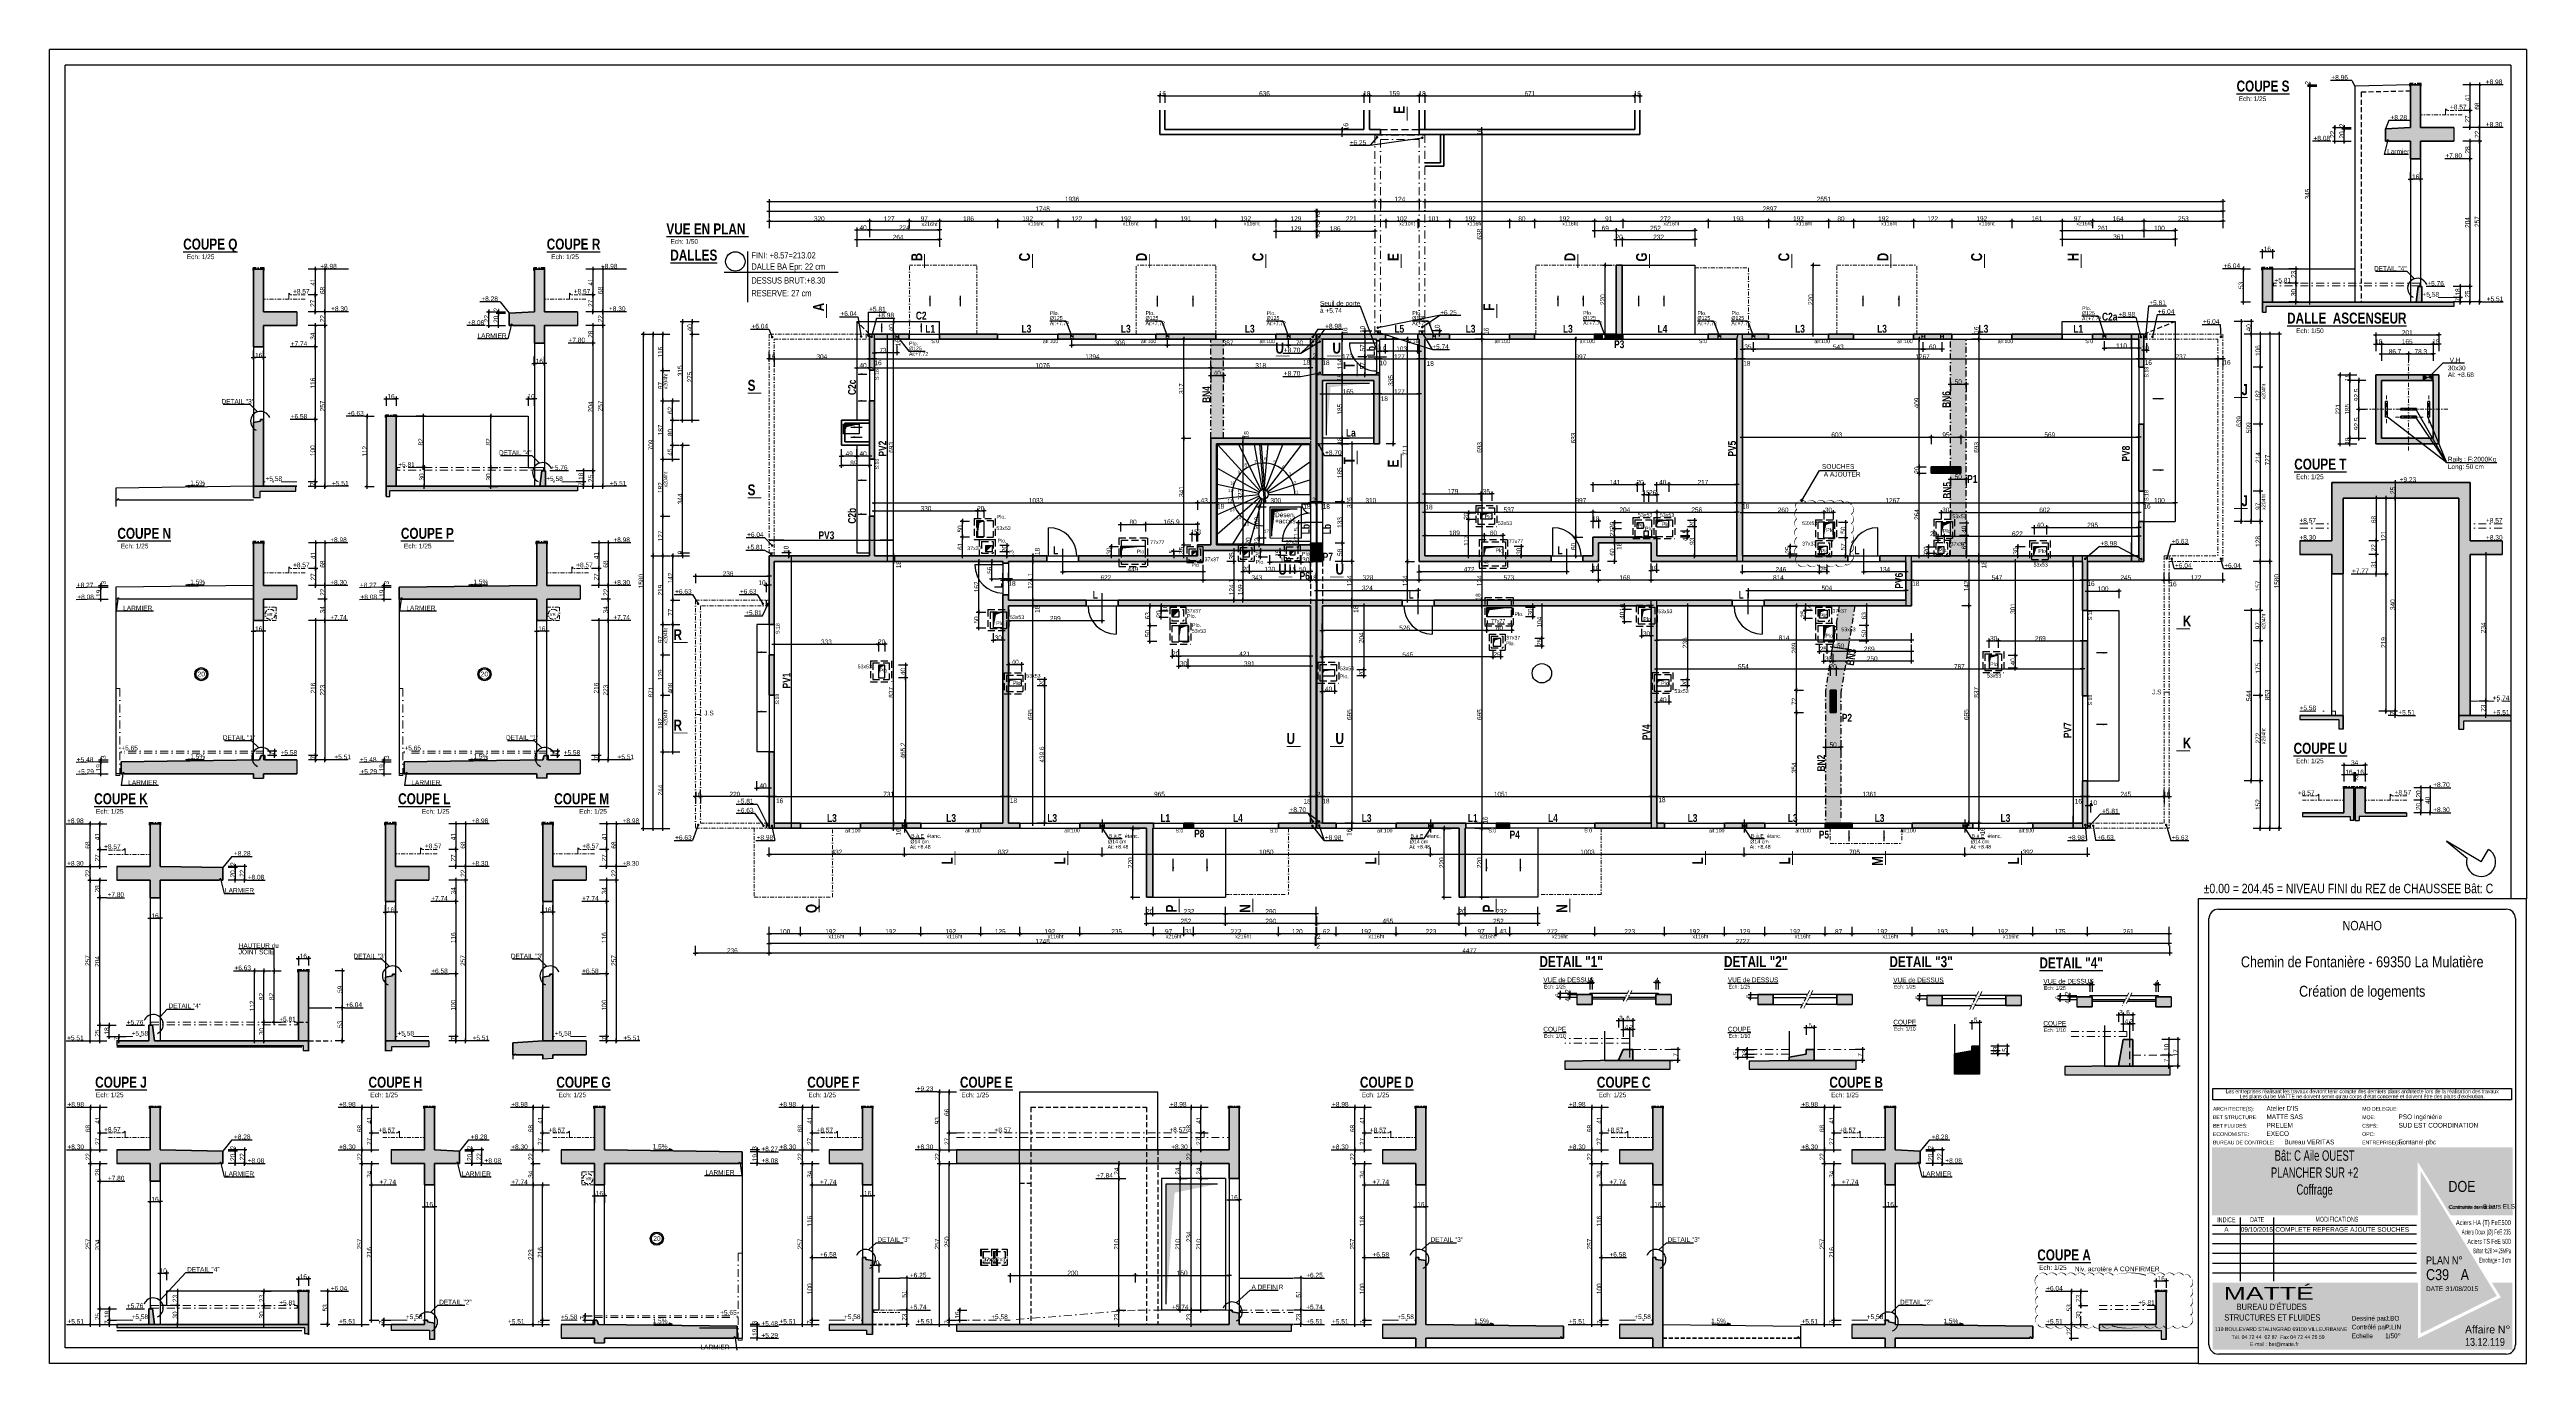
# Model space of a CAD drawing. Header units: millimetres. Extents: x 7120 to 15038, y -9128 to -4928.
import ezdxf
from ezdxf.enums import TextEntityAlignment as Align

# ---------------------------------------------------------------- set-up
doc = ezdxf.new("R2010")
doc.units = ezdxf.units.MM
for name, pattern in [('CACHE2', [4.7625, 3.175, -1.5875]), ('CACHEX2', [19.05, 12.7, -6.35]), ('TIRETPT2', [12.7, 6.35, -3.175, 0, -3.175]), ('TIRETPTX2', [50.8, 25.4, -12.7, 0, -12.7])]:
    doc.linetypes.add(name, pattern=pattern)
for name, color, linetype in [('01-cartouche', 7, 'Continuous'), ('01-cartouche-cage A', 7, 'Continuous'), ('01_Cad_2', 5, 'Continuous'), ('01_cote_gen', 4, 'Continuous'), ('01_linteaux', 2, 'Continuous'), ('01_poch_BN', 9, 'Continuous'), ('01_poch_murs', 253, 'Continuous'), ('01_poch_poteaux', 250, 'Continuous'), ('01_resv', 32, 'Continuous'), ('01_texte', 230, 'Continuous'), ('AA_COTES', 2, 'Continuous')]:
    doc.layers.add(name, color=color, linetype=linetype)
for name, color, linetype, lineweight in [('01_murs_coup', 5, 'Continuous', 60), ('01_tram_axes', 2, 'TIRETPTX2', 9), ('_GAZELEC-RESERVATION 2', 132, 'Continuous', 18)]:
    doc.layers.add(name, color=color, linetype=linetype, lineweight=lineweight)
doc.styles.add('ARIAL', font='arial.ttf')
doc.styles.add('ARIAL NA', font='ARIALN.TTF')
doc.styles.add('Arial Narrow', font='ARIALN.TTF')
doc.styles.add('cartouche', font='ARIALN.TTF', dxfattribs={"width": 0.01})
doc.styles.add('Century Gothic', font='GOTHIC.TTF')
doc.styles.add('impact', font='impact.ttf')
doc.styles.add('MATTE_TXT', font='arial.ttf')
doc.styles.add('STYLE2', font='ARIALN.TTF')
doc.styles.add('stylemattecart', font='ARIALN.TTF')
doc.dimstyles.new('JB10', dxfattribs={"dimscale": 0.1, "dimtxt": 150, "dimasz": 15, "dimexe": 0.1, "dimexo": 0.1, "dimgap": 0.09, "dimtad": 1, "dimdec": 1, "dimlfac": 0.2, "dimdsep": 46, "dimtxsty": 'STYLE2', "dimblk1": 'BOND_G', "dimblk2": 'BOND_D', "dimsah": 1, "dimcen": 1.5, "dimdle": 0.01, "dimse1": 1, "dimse2": 1, "dimclrd": 4, "dimclre": 2, "dimclrt": 6, "dimazin": 2, "dimtfac": 2.333333, "dimtdec": 1, "dimtix": 1, "dimtmove": 2, "dimatfit": 3, "dimldrblk": 'BOND_G', "dimfxl": 1, "dimtolj": 1, "dimtzin": 0, "dimarcsym": 0})
doc.dimstyles.new('JB25', dxfattribs={"dimscale": 0.1, "dimtxt": 150, "dimasz": 15, "dimexe": 0.1, "dimexo": 0.1, "dimgap": 0.09, "dimtad": 1, "dimdec": 1, "dimlfac": 0.5, "dimdsep": 46, "dimtxsty": 'STYLE2', "dimblk1": 'BOND_G', "dimblk2": 'BOND_D', "dimsah": 1, "dimcen": 1.5, "dimdle": 0.01, "dimse1": 1, "dimse2": 1, "dimclrd": 4, "dimclre": 2, "dimclrt": 6, "dimazin": 2, "dimtfac": 2.333333, "dimtdec": 1, "dimtix": 1, "dimtmove": 2, "dimatfit": 3, "dimldrblk": 'BOND_G', "dimfxl": 1, "dimtolj": 1, "dimtzin": 0, "dimarcsym": 0})
doc.dimstyles.new('JB50', dxfattribs={"dimscale": 0.1, "dimtxt": 150, "dimasz": 15, "dimexe": 0.1, "dimexo": 0.1, "dimgap": 0.09, "dimtad": 1, "dimdec": 1, "dimdsep": 46, "dimtxsty": 'STYLE2', "dimblk1": 'BOND_G', "dimblk2": 'BOND_D', "dimsah": 1, "dimcen": 1.5, "dimdle": 0.01, "dimse1": 1, "dimse2": 1, "dimclrd": 4, "dimclre": 2, "dimclrt": 6, "dimazin": 2, "dimtfac": 2.333333, "dimtdec": 1, "dimtix": 1, "dimtmove": 2, "dimatfit": 3, "dimldrblk": 'BOND_G', "dimfxl": 1, "dimtolj": 1, "dimtzin": 0, "dimarcsym": 0})

# ---------------------------------------------------------------- blocks, each defined once
blk = doc.blocks.new('BOND_G')
at = {"layer": 'AA_COTES', "color": 0}
for p, q in [((5, 0), (-5, 0)), ((1.8, 1.8), (-1.8, -1.8)), ((0, -5), (0, 15))]:
    blk.add_line(p, q, dxfattribs=at)
blk = doc.blocks.new('BOND_D')
at = {"layer": 'AA_COTES', "color": 0}
for p, q in [((5, 0), (-5, 0)), ((-1.8, -1.8), (1.8, 1.8)), ((0, 5), (0, -15))]:
    blk.add_line(p, q, dxfattribs=at)
blk = doc.blocks.new('*D11')
at = {"layer": '01_cote_gen', "color": 4, "lineweight": -2, "transparency": 16777216}
blk.add_line((9869.1, -5475.8), (9963.1, -5475.8), dxfattribs=at)
at = {"layer": 'DEFPOINTS', "color": 0}
for p in [(9867.6, -5503.7), (9964.6, -5475.8), (9964.6, -5503.7)]:
    blk.add_point(p, dxfattribs=at)
at = {"layer": '01_cote_gen', "color": 4, "lineweight": -2, "transparency": 16777216, "xscale": 1.5, "yscale": 1.5, "zscale": 1.5, "rotation": 180}
blk.add_blockref('BOND_G', (9867.6, -5475.8), dxfattribs=at)
at = {"layer": '01_cote_gen', "color": 4, "lineweight": -2, "transparency": 16777216, "xscale": 1.5, "yscale": 1.5, "zscale": 1.5}
blk.add_blockref('BOND_D', (9964.6, -5475.8), dxfattribs=at)
at = {"layer": '01_cote_gen', "color": 6, "transparency": 16777216, "insert": (9916.1, -5468.1), "char_height": 15, "attachment_point": 5, "style": 'STYLE2'}
blk.add_mtext('\\A1;97', dxfattribs=at)
blk = doc.blocks.new('*D12')
at = {"layer": '01_cote_gen', "color": 4, "lineweight": -2, "transparency": 16777216}
blk.add_line((9966.1, -5475.8), (10149.1, -5475.8), dxfattribs=at)
at = {"layer": 'DEFPOINTS', "color": 0}
for p in [(9964.6, -5503.7), (10150.6, -5475.8), (10150.6, -5503.7)]:
    blk.add_point(p, dxfattribs=at)
at = {"layer": '01_cote_gen', "color": 4, "lineweight": -2, "transparency": 16777216, "xscale": 1.5, "yscale": 1.5, "zscale": 1.5, "rotation": 180}
blk.add_blockref('BOND_G', (9964.6, -5475.8), dxfattribs=at)
at = {"layer": '01_cote_gen', "color": 4, "lineweight": -2, "transparency": 16777216, "xscale": 1.5, "yscale": 1.5, "zscale": 1.5}
blk.add_blockref('BOND_D', (10150.6, -5475.8), dxfattribs=at)
at = {"layer": '01_cote_gen', "color": 6, "transparency": 16777216, "insert": (10057.6, -5468.1), "char_height": 15, "attachment_point": 5, "style": 'STYLE2'}
blk.add_mtext('\\A1;186', dxfattribs=at)
blk = doc.blocks.new('*D13')
at = {"layer": '01_cote_gen', "color": 4, "lineweight": -2, "transparency": 16777216}
blk.add_line((10152.1, -5475.8), (10341.1, -5475.8), dxfattribs=at)
at = {"layer": 'DEFPOINTS', "color": 0}
for p in [(10150.6, -5503.7), (10342.6, -5475.8), (10342.6, -5503.7)]:
    blk.add_point(p, dxfattribs=at)
at = {"layer": '01_cote_gen', "color": 4, "lineweight": -2, "transparency": 16777216, "xscale": 1.5, "yscale": 1.5, "zscale": 1.5, "rotation": 180}
blk.add_blockref('BOND_G', (10150.6, -5475.8), dxfattribs=at)
at = {"layer": '01_cote_gen', "color": 4, "lineweight": -2, "transparency": 16777216, "xscale": 1.5, "yscale": 1.5, "zscale": 1.5}
blk.add_blockref('BOND_D', (10342.6, -5475.8), dxfattribs=at)
at = {"layer": '01_cote_gen', "color": 6, "transparency": 16777216, "insert": (10246.6, -5468.1), "char_height": 15, "attachment_point": 5, "style": 'STYLE2'}
blk.add_mtext('\\A1;192', dxfattribs=at)
blk = doc.blocks.new('*D14')
at = {"layer": '01_cote_gen', "color": 4, "lineweight": -2, "transparency": 16777216}
blk.add_line((10344.1, -5475.8), (10463.1, -5475.8), dxfattribs=at)
at = {"layer": 'DEFPOINTS', "color": 0}
for p in [(10342.6, -5503.7), (10464.6, -5475.8), (10464.6, -5503.7)]:
    blk.add_point(p, dxfattribs=at)
at = {"layer": '01_cote_gen', "color": 4, "lineweight": -2, "transparency": 16777216, "xscale": 1.5, "yscale": 1.5, "zscale": 1.5, "rotation": 180}
blk.add_blockref('BOND_G', (10342.6, -5475.8), dxfattribs=at)
at = {"layer": '01_cote_gen', "color": 4, "lineweight": -2, "transparency": 16777216, "xscale": 1.5, "yscale": 1.5, "zscale": 1.5}
blk.add_blockref('BOND_D', (10464.6, -5475.8), dxfattribs=at)
at = {"layer": '01_cote_gen', "color": 6, "transparency": 16777216, "insert": (10403.6, -5468.2), "char_height": 15, "attachment_point": 5, "style": 'STYLE2'}
blk.add_mtext('\\A1;122', dxfattribs=at)
blk = doc.blocks.new('*D15')
at = {"layer": '01_cote_gen', "color": 4, "lineweight": -2, "transparency": 16777216}
blk.add_line((10466.1, -5475.8), (10655.1, -5475.8), dxfattribs=at)
at = {"layer": 'DEFPOINTS', "color": 0}
for p in [(10464.6, -5503.7), (10656.6, -5475.8), (10656.6, -5503.7)]:
    blk.add_point(p, dxfattribs=at)
at = {"layer": '01_cote_gen', "color": 4, "lineweight": -2, "transparency": 16777216, "xscale": 1.5, "yscale": 1.5, "zscale": 1.5, "rotation": 180}
blk.add_blockref('BOND_G', (10464.6, -5475.8), dxfattribs=at)
at = {"layer": '01_cote_gen', "color": 4, "lineweight": -2, "transparency": 16777216, "xscale": 1.5, "yscale": 1.5, "zscale": 1.5}
blk.add_blockref('BOND_D', (10656.6, -5475.8), dxfattribs=at)
at = {"layer": '01_cote_gen', "color": 6, "transparency": 16777216, "insert": (10560.6, -5468.1), "char_height": 15, "attachment_point": 5, "style": 'STYLE2'}
blk.add_mtext('\\A1;192', dxfattribs=at)
blk = doc.blocks.new('*D16')
at = {"layer": '01_cote_gen', "color": 4, "lineweight": -2, "transparency": 16777216}
blk.add_line((10658.1, -5475.8), (10846.1, -5475.8), dxfattribs=at)
at = {"layer": 'DEFPOINTS', "color": 0}
for p in [(10656.6, -5503.7), (10847.6, -5475.8), (10847.6, -5503.7)]:
    blk.add_point(p, dxfattribs=at)
at = {"layer": '01_cote_gen', "color": 4, "lineweight": -2, "transparency": 16777216, "xscale": 1.5, "yscale": 1.5, "zscale": 1.5, "rotation": 180}
blk.add_blockref('BOND_G', (10656.6, -5475.8), dxfattribs=at)
at = {"layer": '01_cote_gen', "color": 4, "lineweight": -2, "transparency": 16777216, "xscale": 1.5, "yscale": 1.5, "zscale": 1.5}
blk.add_blockref('BOND_D', (10847.6, -5475.8), dxfattribs=at)
at = {"layer": '01_cote_gen', "color": 6, "transparency": 16777216, "insert": (10752.1, -5468.1), "char_height": 15, "attachment_point": 5, "style": 'STYLE2'}
blk.add_mtext('\\A1;191', dxfattribs=at)
blk = doc.blocks.new('*D17')
at = {"layer": '01_cote_gen', "color": 4, "lineweight": -2, "transparency": 16777216}
blk.add_line((10849.1, -5475.8), (11038.1, -5475.8), dxfattribs=at)
at = {"layer": 'DEFPOINTS', "color": 0}
for p in [(10847.6, -5503.7), (11039.6, -5475.8), (11039.6, -5503.7)]:
    blk.add_point(p, dxfattribs=at)
at = {"layer": '01_cote_gen', "color": 4, "lineweight": -2, "transparency": 16777216, "xscale": 1.5, "yscale": 1.5, "zscale": 1.5, "rotation": 180}
blk.add_blockref('BOND_G', (10847.6, -5475.8), dxfattribs=at)
at = {"layer": '01_cote_gen', "color": 4, "lineweight": -2, "transparency": 16777216, "xscale": 1.5, "yscale": 1.5, "zscale": 1.5}
blk.add_blockref('BOND_D', (11039.6, -5475.8), dxfattribs=at)
at = {"layer": '01_cote_gen', "color": 6, "transparency": 16777216, "insert": (10943.6, -5468.1), "char_height": 15, "attachment_point": 5, "style": 'STYLE2'}
blk.add_mtext('\\A1;192', dxfattribs=at)
blk = doc.blocks.new('*D18')
at = {"layer": '01_cote_gen', "color": 4, "lineweight": -2, "transparency": 16777216}
blk.add_line((9422.1, -5413.3), (11355.1, -5413.3), dxfattribs=at)
at = {"layer": 'DEFPOINTS', "color": 0}
for p in [(11356.6, -5413.3), (9420.6, -5467), (11356.6, -5467)]:
    blk.add_point(p, dxfattribs=at)
at = {"layer": '01_cote_gen', "color": 4, "lineweight": -2, "transparency": 16777216, "xscale": 1.5, "yscale": 1.5, "zscale": 1.5, "rotation": 180}
blk.add_blockref('BOND_G', (9420.6, -5413.3), dxfattribs=at)
at = {"layer": '01_cote_gen', "color": 4, "lineweight": -2, "transparency": 16777216, "xscale": 1.5, "yscale": 1.5, "zscale": 1.5}
blk.add_blockref('BOND_D', (11356.6, -5413.3), dxfattribs=at)
at = {"layer": '01_cote_gen', "color": 6, "transparency": 16777216, "insert": (10388.6, -5405.6), "char_height": 15, "attachment_point": 5, "style": 'STYLE2'}
blk.add_mtext('\\A1;1936', dxfattribs=at)
blk = doc.blocks.new('*D19')
at = {"layer": '01_cote_gen', "color": 4, "lineweight": -2, "transparency": 16777216}
blk.add_line((11152.1, -5916.7), (11167.1, -5916.7), dxfattribs=at)
at = {"layer": 'DEFPOINTS', "color": 0}
for p in [(11150.6, -5930.4), (11168.6, -5916.7), (11168.6, -5930.4)]:
    blk.add_point(p, dxfattribs=at)
at = {"layer": '01_cote_gen', "color": 4, "lineweight": -2, "transparency": 16777216, "xscale": 1.5, "yscale": 1.5, "zscale": 1.5, "rotation": 180}
blk.add_blockref('BOND_G', (11150.6, -5916.7), dxfattribs=at)
at = {"layer": '01_cote_gen', "color": 4, "lineweight": -2, "transparency": 16777216, "xscale": 1.5, "yscale": 1.5, "zscale": 1.5}
blk.add_blockref('BOND_D', (11168.6, -5916.7), dxfattribs=at)
at = {"layer": '01_cote_gen', "color": 6, "transparency": 16777216, "insert": (11138, -5927.4), "char_height": 15, "attachment_point": 5, "style": 'STYLE2'}
blk.add_mtext('\\A1;18', dxfattribs=at)
blk = doc.blocks.new('*D20')
at = {"layer": '01_cote_gen', "color": 4, "lineweight": -2, "transparency": 16777216}
for p, q in [((11167.1, -5916.7), (11165.6, -5916.7)), ((11168.6, -5916.7), (11170.6, -5916.7)), ((11172.1, -5916.7), (11173.6, -5916.7))]:
    blk.add_line(p, q, dxfattribs=at)
at = {"layer": 'DEFPOINTS', "color": 0}
for p in [(11168.6, -5934), (11170.6, -5916.7), (11170.6, -5934)]:
    blk.add_point(p, dxfattribs=at)
at = {"layer": '01_cote_gen', "color": 4, "lineweight": -2, "transparency": 16777216, "xscale": 1.5, "yscale": 1.5, "zscale": 1.5}
blk.add_blockref('BOND_G', (11168.6, -5916.7), dxfattribs=at)
at = {"layer": '01_cote_gen', "color": 4, "lineweight": -2, "transparency": 16777216, "xscale": 1.5, "yscale": 1.5, "zscale": 1.5, "rotation": 180}
blk.add_blockref('BOND_D', (11170.6, -5916.7), dxfattribs=at)
at = {"layer": '01_cote_gen', "color": 6, "transparency": 16777216, "insert": (11163.4, -5906.8), "char_height": 15, "attachment_point": 5, "style": 'STYLE2'}
blk.add_mtext('\\A1;2', dxfattribs=at)
blk = doc.blocks.new('*D21')
at = {"layer": '01_cote_gen', "color": 4, "lineweight": -2, "transparency": 16777216}
blk.add_line((11373.1, -5916.7), (11497.1, -5916.7), dxfattribs=at)
at = {"layer": 'DEFPOINTS', "color": 0}
for p in [(11371.6, -5929.2), (11498.6, -5916.7), (11498.6, -5932.8)]:
    blk.add_point(p, dxfattribs=at)
at = {"layer": '01_cote_gen', "color": 4, "lineweight": -2, "transparency": 16777216, "xscale": 1.5, "yscale": 1.5, "zscale": 1.5, "rotation": 180}
blk.add_blockref('BOND_G', (11371.6, -5916.7), dxfattribs=at)
at = {"layer": '01_cote_gen', "color": 4, "lineweight": -2, "transparency": 16777216, "xscale": 1.5, "yscale": 1.5, "zscale": 1.5}
blk.add_blockref('BOND_D', (11498.6, -5916.7), dxfattribs=at)
at = {"layer": '01_cote_gen', "color": 6, "transparency": 16777216, "insert": (11435.1, -5909.2), "char_height": 15, "attachment_point": 5, "style": 'STYLE2'}
blk.add_mtext('\\A1;127', dxfattribs=at)
blk = doc.blocks.new('*D22')
at = {"layer": '01_cote_gen', "color": 4, "lineweight": -2, "transparency": 16777216}
blk.add_line((9018.4, -7415.5), (9018.4, -5838.5), dxfattribs=at)
at = {"layer": 'DEFPOINTS', "color": 0}
for p in [(9018.4, -5837), (9156.7, -5837), (9070.9, -7417)]:
    blk.add_point(p, dxfattribs=at)
at = {"layer": '01_cote_gen', "color": 4, "lineweight": -2, "transparency": 16777216, "xscale": 1.5, "yscale": 1.5, "zscale": 1.5}
for name, p, rotation in [('BOND_D', (9018.4, -5837), 90), ('BOND_G', (9018.4, -7417), 270)]:
    blk.add_blockref(name, p, dxfattribs=dict(at, rotation=rotation))
at = {"layer": '01_cote_gen', "color": 6, "transparency": 16777216, "insert": (9010.7, -6627), "char_height": 15, "attachment_point": 5, "rotation": 90, "style": 'STYLE2'}
blk.add_mtext('\\A1;1580', dxfattribs=at)
blk = doc.blocks.new('*D23')
at = {"layer": '01_cote_gen', "color": 4, "lineweight": -2, "transparency": 16777216}
blk.add_line((11167.1, -7785.6), (9422.1, -7785.6), dxfattribs=at)
at = {"layer": 'DEFPOINTS', "color": 0}
for p in [(9420.6, -7661), (11168.6, -7661), (9420.6, -7785.6)]:
    blk.add_point(p, dxfattribs=at)
at = {"layer": '01_cote_gen', "color": 4, "lineweight": -2, "transparency": 16777216, "xscale": 1.5, "yscale": 1.5, "zscale": 1.5, "rotation": 180}
blk.add_blockref('BOND_D', (9420.6, -7785.6), dxfattribs=at)
at = {"layer": '01_cote_gen', "color": 4, "lineweight": -2, "transparency": 16777216, "xscale": 1.5, "yscale": 1.5, "zscale": 1.5}
blk.add_blockref('BOND_G', (11168.6, -7785.6), dxfattribs=at)
at = {"layer": '01_cote_gen', "color": 6, "transparency": 16777216, "insert": (10294.6, -7778), "char_height": 15, "attachment_point": 5, "style": 'STYLE2'}
blk.add_mtext('\\A1;1748', dxfattribs=at)
blk = doc.blocks.new('*D24')
at = {"layer": '01_cote_gen', "color": 4, "lineweight": -2, "transparency": 16777216}
blk.add_line((11047.1, -7754.6), (10778.1, -7754.6), dxfattribs=at)
at = {"layer": 'DEFPOINTS', "color": 0}
for p in [(10776.6, -7732.1), (10776.6, -7754.6), (11048.6, -7743.9)]:
    blk.add_point(p, dxfattribs=at)
at = {"layer": '01_cote_gen', "color": 4, "lineweight": -2, "transparency": 16777216, "xscale": 1.5, "yscale": 1.5, "zscale": 1.5, "rotation": 180}
blk.add_blockref('BOND_D', (10776.6, -7754.6), dxfattribs=at)
at = {"layer": '01_cote_gen', "color": 4, "lineweight": -2, "transparency": 16777216, "xscale": 1.5, "yscale": 1.5, "zscale": 1.5}
blk.add_blockref('BOND_G', (11048.6, -7754.6), dxfattribs=at)
at = {"layer": '01_cote_gen', "color": 6, "transparency": 16777216, "insert": (10912.6, -7747), "char_height": 15, "attachment_point": 5, "style": 'STYLE2'}
blk.add_mtext('\\A1;272', dxfattribs=at)
blk = doc.blocks.new('*D25')
at = {"layer": '01_cote_gen', "color": 4, "lineweight": -2, "transparency": 16777216}
blk.add_line((10095.1, -7754.6), (9906.1, -7754.6), dxfattribs=at)
at = {"layer": 'DEFPOINTS', "color": 0}
for p in [(9904.6, -7731.1), (9904.6, -7754.6), (10096.6, -7731.1)]:
    blk.add_point(p, dxfattribs=at)
at = {"layer": '01_cote_gen', "color": 4, "lineweight": -2, "transparency": 16777216, "xscale": 1.5, "yscale": 1.5, "zscale": 1.5, "rotation": 180}
blk.add_blockref('BOND_D', (9904.6, -7754.6), dxfattribs=at)
at = {"layer": '01_cote_gen', "color": 4, "lineweight": -2, "transparency": 16777216, "xscale": 1.5, "yscale": 1.5, "zscale": 1.5}
blk.add_blockref('BOND_G', (10096.6, -7754.6), dxfattribs=at)
at = {"layer": '01_cote_gen', "color": 6, "transparency": 16777216, "insert": (10000.6, -7746.9), "char_height": 15, "attachment_point": 5, "style": 'STYLE2'}
blk.add_mtext('\\A1;192', dxfattribs=at)
blk = doc.blocks.new('*D26')
at = {"layer": '01_cote_gen', "color": 4, "lineweight": -2, "transparency": 16777216}
blk.add_line((9903.1, -7754.6), (9714.1, -7754.6), dxfattribs=at)
at = {"layer": 'DEFPOINTS', "color": 0}
for p in [(9712.6, -7732.1), (9712.6, -7754.6), (9904.6, -7731.1)]:
    blk.add_point(p, dxfattribs=at)
at = {"layer": '01_cote_gen', "color": 4, "lineweight": -2, "transparency": 16777216, "xscale": 1.5, "yscale": 1.5, "zscale": 1.5, "rotation": 180}
blk.add_blockref('BOND_D', (9712.6, -7754.6), dxfattribs=at)
at = {"layer": '01_cote_gen', "color": 4, "lineweight": -2, "transparency": 16777216, "xscale": 1.5, "yscale": 1.5, "zscale": 1.5}
blk.add_blockref('BOND_G', (9904.6, -7754.6), dxfattribs=at)
at = {"layer": '01_cote_gen', "color": 6, "transparency": 16777216, "insert": (9808.6, -7746.9), "char_height": 15, "attachment_point": 5, "style": 'STYLE2'}
blk.add_mtext('\\A1;192', dxfattribs=at)
blk = doc.blocks.new('*D27')
at = {"layer": '01_cote_gen', "color": 4, "lineweight": -2, "transparency": 16777216}
blk.add_line((9711.1, -7754.6), (9522.1, -7754.6), dxfattribs=at)
at = {"layer": 'DEFPOINTS', "color": 0}
for p in [(9520.6, -7732.1), (9520.6, -7754.6), (9712.6, -7732.1)]:
    blk.add_point(p, dxfattribs=at)
at = {"layer": '01_cote_gen', "color": 4, "lineweight": -2, "transparency": 16777216, "xscale": 1.5, "yscale": 1.5, "zscale": 1.5, "rotation": 180}
blk.add_blockref('BOND_D', (9520.6, -7754.6), dxfattribs=at)
at = {"layer": '01_cote_gen', "color": 4, "lineweight": -2, "transparency": 16777216, "xscale": 1.5, "yscale": 1.5, "zscale": 1.5}
blk.add_blockref('BOND_G', (9712.6, -7754.6), dxfattribs=at)
at = {"layer": '01_cote_gen', "color": 6, "transparency": 16777216, "insert": (9616.6, -7746.9), "char_height": 15, "attachment_point": 5, "style": 'STYLE2'}
blk.add_mtext('\\A1;192', dxfattribs=at)
blk = doc.blocks.new('*D28')
at = {"layer": '01_cote_gen', "color": 4, "lineweight": -2, "transparency": 16777216}
blk.add_line((11167.1, -7754.6), (11050.1, -7754.6), dxfattribs=at)
at = {"layer": 'DEFPOINTS', "color": 0}
for p in [(11168.6, -7661), (11048.6, -7732.1), (11048.6, -7754.6)]:
    blk.add_point(p, dxfattribs=at)
at = {"layer": '01_cote_gen', "color": 4, "lineweight": -2, "transparency": 16777216, "xscale": 1.5, "yscale": 1.5, "zscale": 1.5, "rotation": 180}
blk.add_blockref('BOND_D', (11048.6, -7754.6), dxfattribs=at)
at = {"layer": '01_cote_gen', "color": 4, "lineweight": -2, "transparency": 16777216, "xscale": 1.5, "yscale": 1.5, "zscale": 1.5}
blk.add_blockref('BOND_G', (11168.6, -7754.6), dxfattribs=at)
at = {"layer": '01_cote_gen', "color": 6, "transparency": 16777216, "insert": (11108.6, -7746.9), "char_height": 15, "attachment_point": 5, "style": 'STYLE2'}
blk.add_mtext('\\A1;120', dxfattribs=at)
blk = doc.blocks.new('*D29')
at = {"layer": '01_cote_gen', "color": 4, "lineweight": -2, "transparency": 16777216}
blk.add_line((11152.1, -7315.6), (11167.1, -7315.6), dxfattribs=at)
at = {"layer": 'DEFPOINTS', "color": 0}
for p in [(11150.6, -7323.1), (11168.6, -7315.6), (11168.6, -7323.1)]:
    blk.add_point(p, dxfattribs=at)
at = {"layer": '01_cote_gen', "color": 4, "lineweight": -2, "transparency": 16777216, "xscale": 1.5, "yscale": 1.5, "zscale": 1.5, "rotation": 180}
blk.add_blockref('BOND_G', (11150.6, -7315.6), dxfattribs=at)
at = {"layer": '01_cote_gen', "color": 4, "lineweight": -2, "transparency": 16777216, "xscale": 1.5, "yscale": 1.5, "zscale": 1.5}
blk.add_blockref('BOND_D', (11168.6, -7315.6), dxfattribs=at)
at = {"layer": '01_cote_gen', "color": 6, "transparency": 16777216, "insert": (11140.1, -7330.6), "char_height": 15, "attachment_point": 5, "style": 'STYLE2'}
blk.add_mtext('\\A1;18', dxfattribs=at)
blk = doc.blocks.new('*D30')
at = {"layer": '01_cote_gen', "color": 4, "lineweight": -2, "transparency": 16777216}
blk.add_line((10834.1, -6376.5), (10849.1, -6376.5), dxfattribs=at)
at = {"layer": 'DEFPOINTS', "color": 0}
for p in [(10850.6, -6376.5), (10832.6, -6421.9), (10850.6, -6421.9)]:
    blk.add_point(p, dxfattribs=at)
at = {"layer": '01_cote_gen', "color": 4, "lineweight": -2, "transparency": 16777216, "xscale": 1.5, "yscale": 1.5, "zscale": 1.5, "rotation": 180}
blk.add_blockref('BOND_G', (10832.6, -6376.5), dxfattribs=at)
at = {"layer": '01_cote_gen', "color": 4, "lineweight": -2, "transparency": 16777216, "xscale": 1.5, "yscale": 1.5, "zscale": 1.5}
blk.add_blockref('BOND_D', (10850.6, -6376.5), dxfattribs=at)
at = {"layer": '01_cote_gen', "color": 6, "transparency": 16777216, "insert": (10863.3, -6387.9), "char_height": 15, "attachment_point": 5, "style": 'STYLE2'}
blk.add_mtext('\\A1;18', dxfattribs=at)
blk = doc.blocks.new('*D31')
at = {"layer": '01_cote_gen', "color": 4, "lineweight": -2, "transparency": 16777216}
blk.add_line((10852.1, -6376.5), (11149.1, -6376.5), dxfattribs=at)
at = {"layer": 'DEFPOINTS', "color": 0}
for p in [(10850.6, -6349.4), (11150.6, -6360.6), (11150.6, -6376.5)]:
    blk.add_point(p, dxfattribs=at)
at = {"layer": '01_cote_gen', "color": 4, "lineweight": -2, "transparency": 16777216, "xscale": 1.5, "yscale": 1.5, "zscale": 1.5, "rotation": 180}
blk.add_blockref('BOND_G', (10850.6, -6376.5), dxfattribs=at)
at = {"layer": '01_cote_gen', "color": 4, "lineweight": -2, "transparency": 16777216, "xscale": 1.5, "yscale": 1.5, "zscale": 1.5}
blk.add_blockref('BOND_D', (11150.6, -6376.5), dxfattribs=at)
at = {"layer": '01_cote_gen', "color": 6, "transparency": 16777216, "insert": (11039.8, -6368.8), "char_height": 15, "attachment_point": 5, "style": 'STYLE2'}
blk.add_mtext('\\A1;300', dxfattribs=at)
blk = doc.blocks.new('*D32')
at = {"layer": '01_cote_gen', "color": 4, "lineweight": -2, "transparency": 16777216}
blk.add_line((11152.1, -6376.5), (11167.1, -6376.5), dxfattribs=at)
at = {"layer": 'DEFPOINTS', "color": 0}
for p in [(11150.6, -6350.2), (11168.6, -6350.2), (11168.6, -6376.5)]:
    blk.add_point(p, dxfattribs=at)
at = {"layer": '01_cote_gen', "color": 4, "lineweight": -2, "transparency": 16777216, "xscale": 1.5, "yscale": 1.5, "zscale": 1.5, "rotation": 180}
blk.add_blockref('BOND_G', (11150.6, -6376.5), dxfattribs=at)
at = {"layer": '01_cote_gen', "color": 4, "lineweight": -2, "transparency": 16777216, "xscale": 1.5, "yscale": 1.5, "zscale": 1.5}
blk.add_blockref('BOND_D', (11168.6, -6376.5), dxfattribs=at)
at = {"layer": '01_cote_gen', "color": 6, "transparency": 16777216, "insert": (11139.3, -6388.7), "char_height": 15, "attachment_point": 5, "style": 'STYLE2'}
blk.add_mtext('\\A1;18', dxfattribs=at)
blk = doc.blocks.new('*D33')
at = {"layer": '01_cote_gen', "color": 4, "lineweight": -2, "transparency": 16777216}
for p, q in [((11167.1, -6376.5), (11165.6, -6376.5)), ((11168.6, -6376.5), (11170.6, -6376.5)), ((11172.1, -6376.5), (11173.6, -6376.5))]:
    blk.add_line(p, q, dxfattribs=at)
at = {"layer": 'DEFPOINTS', "color": 0}
for p in [(11168.6, -6344.1), (11170.6, -6344.1), (11170.6, -6376.5)]:
    blk.add_point(p, dxfattribs=at)
at = {"layer": '01_cote_gen', "color": 4, "lineweight": -2, "transparency": 16777216, "xscale": 1.5, "yscale": 1.5, "zscale": 1.5}
blk.add_blockref('BOND_G', (11168.6, -6376.5), dxfattribs=at)
at = {"layer": '01_cote_gen', "color": 4, "lineweight": -2, "transparency": 16777216, "xscale": 1.5, "yscale": 1.5, "zscale": 1.5, "rotation": 180}
blk.add_blockref('BOND_D', (11170.6, -6376.5), dxfattribs=at)
at = {"layer": '01_cote_gen', "color": 6, "transparency": 16777216, "insert": (11161.9, -6367.3), "char_height": 15, "attachment_point": 5, "style": 'STYLE2'}
blk.add_mtext('\\A1;2', dxfattribs=at)
blk = doc.blocks.new('*D34')
at = {"layer": '01_cote_gen', "color": 4, "lineweight": -2, "transparency": 16777216}
blk.add_line((11172.1, -6376.5), (11187.1, -6376.5), dxfattribs=at)
at = {"layer": 'DEFPOINTS', "color": 0}
for p in [(11170.6, -6336.1), (11188.6, -6336.1), (11188.6, -6376.5)]:
    blk.add_point(p, dxfattribs=at)
at = {"layer": '01_cote_gen', "color": 4, "lineweight": -2, "transparency": 16777216, "xscale": 1.5, "yscale": 1.5, "zscale": 1.5, "rotation": 180}
blk.add_blockref('BOND_G', (11170.6, -6376.5), dxfattribs=at)
at = {"layer": '01_cote_gen', "color": 4, "lineweight": -2, "transparency": 16777216, "xscale": 1.5, "yscale": 1.5, "zscale": 1.5}
blk.add_blockref('BOND_D', (11188.6, -6376.5), dxfattribs=at)
at = {"layer": '01_cote_gen', "color": 6, "transparency": 16777216, "insert": (11201.3, -6388.3), "char_height": 15, "attachment_point": 5, "style": 'STYLE2'}
blk.add_mtext('\\A1;18', dxfattribs=at)
blk = doc.blocks.new('*D35')
at = {"layer": '01_cote_gen', "color": 4, "lineweight": -2, "transparency": 16777216}
blk.add_line((11190.1, -6376.5), (11497.1, -6376.5), dxfattribs=at)
at = {"layer": 'DEFPOINTS', "color": 0}
for p in [(11188.6, -6330.7), (11498.6, -6330.7), (11498.6, -6376.5)]:
    blk.add_point(p, dxfattribs=at)
at = {"layer": '01_cote_gen', "color": 4, "lineweight": -2, "transparency": 16777216, "xscale": 1.5, "yscale": 1.5, "zscale": 1.5, "rotation": 180}
blk.add_blockref('BOND_G', (11188.6, -6376.5), dxfattribs=at)
at = {"layer": '01_cote_gen', "color": 4, "lineweight": -2, "transparency": 16777216, "xscale": 1.5, "yscale": 1.5, "zscale": 1.5}
blk.add_blockref('BOND_D', (11498.6, -6376.5), dxfattribs=at)
at = {"layer": '01_cote_gen', "color": 6, "transparency": 16777216, "insert": (11343.6, -6368.8), "char_height": 15, "attachment_point": 5, "style": 'STYLE2'}
blk.add_mtext('\\A1;310', dxfattribs=at)
blk = doc.blocks.new('*D36')
at = {"layer": '01_cote_gen', "color": 4, "lineweight": -2, "transparency": 16777216}
blk.add_line((11041.1, -5507.7), (11167.1, -5507.7), dxfattribs=at)
at = {"layer": 'DEFPOINTS', "color": 0}
for p in [(11039.6, -5505.8), (11168.6, -5505.8), (11168.6, -5507.7)]:
    blk.add_point(p, dxfattribs=at)
at = {"layer": '01_cote_gen', "color": 4, "lineweight": -2, "transparency": 16777216, "xscale": 1.5, "yscale": 1.5, "zscale": 1.5, "rotation": 180}
blk.add_blockref('BOND_G', (11039.6, -5507.7), dxfattribs=at)
at = {"layer": '01_cote_gen', "color": 4, "lineweight": -2, "transparency": 16777216, "xscale": 1.5, "yscale": 1.5, "zscale": 1.5}
blk.add_blockref('BOND_D', (11168.6, -5507.7), dxfattribs=at)
at = {"layer": '01_cote_gen', "color": 6, "transparency": 16777216, "insert": (11104.1, -5500), "char_height": 15, "attachment_point": 5, "style": 'STYLE2'}
blk.add_mtext('\\A1;129', dxfattribs=at)
blk = doc.blocks.new('*D37')
at = {"layer": '01_cote_gen', "color": 4, "lineweight": -2, "transparency": 16777216}
blk.add_line((11172.1, -5507.7), (11355.1, -5507.7), dxfattribs=at)
at = {"layer": 'DEFPOINTS', "color": 0}
for p in [(11170.6, -5505.8), (11356.6, -5507.7), (11356.6, -5554.3)]:
    blk.add_point(p, dxfattribs=at)
at = {"layer": '01_cote_gen', "color": 4, "lineweight": -2, "transparency": 16777216, "xscale": 1.5, "yscale": 1.5, "zscale": 1.5, "rotation": 180}
blk.add_blockref('BOND_G', (11170.6, -5507.7), dxfattribs=at)
at = {"layer": '01_cote_gen', "color": 4, "lineweight": -2, "transparency": 16777216, "xscale": 1.5, "yscale": 1.5, "zscale": 1.5}
blk.add_blockref('BOND_D', (11356.6, -5507.7), dxfattribs=at)
at = {"layer": '01_cote_gen', "color": 6, "transparency": 16777216, "insert": (11229.8, -5500), "char_height": 15, "attachment_point": 5, "style": 'STYLE2'}
blk.add_mtext('\\A1;186', dxfattribs=at)
blk = doc.blocks.new('*D38')
at = {"layer": '01_cote_gen', "color": 4, "lineweight": -2, "transparency": 16777216}
for p, q in [((11167.1, -5507.7), (11165.6, -5507.7)), ((11170.6, -5507.7), (11168.6, -5507.7)), ((11172.1, -5507.7), (11173.6, -5507.7))]:
    blk.add_line(p, q, dxfattribs=at)
at = {"layer": 'DEFPOINTS', "color": 0}
for p in [(11168.6, -5507.7), (11168.6, -5515.2), (11170.6, -5515.2)]:
    blk.add_point(p, dxfattribs=at)
at = {"layer": '01_cote_gen', "color": 4, "lineweight": -2, "transparency": 16777216, "xscale": 1.5, "yscale": 1.5, "zscale": 1.5}
blk.add_blockref('BOND_D', (11168.6, -5507.7), dxfattribs=at)
at = {"layer": '01_cote_gen', "color": 4, "lineweight": -2, "transparency": 16777216, "xscale": 1.5, "yscale": 1.5, "zscale": 1.5, "rotation": 180}
blk.add_blockref('BOND_G', (11170.6, -5507.7), dxfattribs=at)
at = {"layer": '01_cote_gen', "color": 6, "transparency": 16777216, "insert": (11176.9, -5517.1), "char_height": 15, "attachment_point": 5, "style": 'STYLE2'}
blk.add_mtext('\\A1;2', dxfattribs=at)
blk = doc.blocks.new('*D39')
at = {"layer": '01_cote_gen', "color": 4, "lineweight": -2, "transparency": 16777216}
blk.add_line((11376.1, -5413.3), (11497.1, -5413.3), dxfattribs=at)
at = {"layer": 'DEFPOINTS', "color": 0}
for p in [(11374.6, -5420.8), (11498.6, -5413.3), (11498.6, -5420.8)]:
    blk.add_point(p, dxfattribs=at)
at = {"layer": '01_cote_gen', "color": 4, "lineweight": -2, "transparency": 16777216, "xscale": 1.5, "yscale": 1.5, "zscale": 1.5, "rotation": 180}
blk.add_blockref('BOND_G', (11374.6, -5413.3), dxfattribs=at)
at = {"layer": '01_cote_gen', "color": 4, "lineweight": -2, "transparency": 16777216, "xscale": 1.5, "yscale": 1.5, "zscale": 1.5}
blk.add_blockref('BOND_D', (11498.6, -5413.3), dxfattribs=at)
at = {"layer": '01_cote_gen', "color": 6, "transparency": 16777216, "insert": (11436.6, -5405.7), "char_height": 15, "attachment_point": 5, "style": 'STYLE2'}
blk.add_mtext('\\A1;124', dxfattribs=at)
blk = doc.blocks.new('*D40')
at = {"layer": '01_cote_gen', "color": 4, "lineweight": -2, "transparency": 16777216}
for p, q in [((11167.1, -7315.6), (11165.6, -7315.6)), ((11168.6, -7315.6), (11170.6, -7315.6)), ((11172.1, -7315.6), (11173.6, -7315.6))]:
    blk.add_line(p, q, dxfattribs=at)
at = {"layer": 'DEFPOINTS', "color": 0}
for p in [(11168.6, -7343.5), (11170.6, -7315.6), (11170.6, -7343.5)]:
    blk.add_point(p, dxfattribs=at)
at = {"layer": '01_cote_gen', "color": 4, "lineweight": -2, "transparency": 16777216, "xscale": 1.5, "yscale": 1.5, "zscale": 1.5}
blk.add_blockref('BOND_G', (11168.6, -7315.6), dxfattribs=at)
at = {"layer": '01_cote_gen', "color": 4, "lineweight": -2, "transparency": 16777216, "xscale": 1.5, "yscale": 1.5, "zscale": 1.5, "rotation": 180}
blk.add_blockref('BOND_D', (11170.6, -7315.6), dxfattribs=at)
at = {"layer": '01_cote_gen', "color": 6, "transparency": 16777216, "insert": (11176.6, -7308.1), "char_height": 15, "attachment_point": 5, "style": 'STYLE2'}
blk.add_mtext('\\A1;2', dxfattribs=at)
blk = doc.blocks.new('*D41')
at = {"layer": '01_cote_gen', "color": 4, "lineweight": -2, "transparency": 16777216}
blk.add_line((11172.1, -7315.6), (11187.1, -7315.6), dxfattribs=at)
at = {"layer": 'DEFPOINTS', "color": 0}
for p in [(11170.6, -7334.3), (11188.6, -7315.6), (11188.6, -7334.3)]:
    blk.add_point(p, dxfattribs=at)
at = {"layer": '01_cote_gen', "color": 4, "lineweight": -2, "transparency": 16777216, "xscale": 1.5, "yscale": 1.5, "zscale": 1.5, "rotation": 180}
blk.add_blockref('BOND_G', (11170.6, -7315.6), dxfattribs=at)
at = {"layer": '01_cote_gen', "color": 4, "lineweight": -2, "transparency": 16777216, "xscale": 1.5, "yscale": 1.5, "zscale": 1.5}
blk.add_blockref('BOND_D', (11188.6, -7315.6), dxfattribs=at)
at = {"layer": '01_cote_gen', "color": 6, "transparency": 16777216, "insert": (11200, -7329.9), "char_height": 15, "attachment_point": 5, "style": 'STYLE2'}
blk.add_mtext('\\A1;18', dxfattribs=at)
blk = doc.blocks.new('*D42')
at = {"layer": '01_cote_gen', "color": 4, "lineweight": -2, "transparency": 16777216}
blk.add_line((11251.9, -5197.5), (11251.9, -5184.5), dxfattribs=at)
at = {"layer": 'DEFPOINTS', "color": 0}
for p in [(11251.9, -5183), (11301.9, -5183), (11301.9, -5199)]:
    blk.add_point(p, dxfattribs=at)
at = {"layer": '01_cote_gen', "color": 4, "lineweight": -2, "transparency": 16777216, "xscale": 1.5, "yscale": 1.5, "zscale": 1.5}
for name, p, rotation in [('BOND_D', (11251.9, -5183), 90), ('BOND_G', (11251.9, -5199), 270)]:
    blk.add_blockref(name, p, dxfattribs=dict(at, rotation=rotation))
at = {"layer": '01_cote_gen', "color": 6, "transparency": 16777216, "insert": (11263.9, -5173.8), "char_height": 15, "attachment_point": 5, "rotation": 90, "style": 'STYLE2'}
blk.add_mtext('\\A1;16', dxfattribs=at)
blk = doc.blocks.new('*D43')
at = {"layer": '01_cote_gen', "color": 4, "lineweight": -2, "transparency": 16777216}
blk.add_line((11500.1, -6376.5), (11515.1, -6376.5), dxfattribs=at)
at = {"layer": 'DEFPOINTS', "color": 0}
for p in [(11498.6, -6399), (11516.6, -6376.5), (11516.6, -6399)]:
    blk.add_point(p, dxfattribs=at)
at = {"layer": '01_cote_gen', "color": 4, "lineweight": -2, "transparency": 16777216, "xscale": 1.5, "yscale": 1.5, "zscale": 1.5, "rotation": 180}
blk.add_blockref('BOND_G', (11498.6, -6376.5), dxfattribs=at)
at = {"layer": '01_cote_gen', "color": 4, "lineweight": -2, "transparency": 16777216, "xscale": 1.5, "yscale": 1.5, "zscale": 1.5}
blk.add_blockref('BOND_D', (11516.6, -6376.5), dxfattribs=at)
at = {"layer": '01_cote_gen', "color": 6, "transparency": 16777216, "insert": (11529.8, -6390), "char_height": 15, "attachment_point": 5, "style": 'STYLE2'}
blk.add_mtext('\\A1;18', dxfattribs=at)
blk = doc.blocks.new('*D44')
at = {"layer": '01_cote_gen', "color": 4, "lineweight": -2, "transparency": 16777216}
blk.add_line((11788.1, -5475.8), (11865.1, -5475.8), dxfattribs=at)
at = {"layer": 'DEFPOINTS', "color": 0}
for p in [(11786.6, -5498.3), (11866.6, -5475.8), (11866.6, -5498.3)]:
    blk.add_point(p, dxfattribs=at)
at = {"layer": '01_cote_gen', "color": 4, "lineweight": -2, "transparency": 16777216, "xscale": 1.5, "yscale": 1.5, "zscale": 1.5, "rotation": 180}
blk.add_blockref('BOND_G', (11786.6, -5475.8), dxfattribs=at)
at = {"layer": '01_cote_gen', "color": 4, "lineweight": -2, "transparency": 16777216, "xscale": 1.5, "yscale": 1.5, "zscale": 1.5}
blk.add_blockref('BOND_D', (11866.6, -5475.8), dxfattribs=at)
at = {"layer": '01_cote_gen', "color": 6, "transparency": 16777216, "insert": (11826.6, -5468.1), "char_height": 15, "attachment_point": 5, "style": 'STYLE2'}
blk.add_mtext('\\A1;80', dxfattribs=at)
blk = doc.blocks.new('*D45')
at = {"layer": '01_cote_gen', "color": 4, "lineweight": -2, "transparency": 16777216}
blk.add_line((11868.1, -5475.8), (12057.1, -5475.8), dxfattribs=at)
at = {"layer": 'DEFPOINTS', "color": 0}
for p in [(11866.6, -5498.3), (12058.6, -5475.8), (12058.6, -5498.3)]:
    blk.add_point(p, dxfattribs=at)
at = {"layer": '01_cote_gen', "color": 4, "lineweight": -2, "transparency": 16777216, "xscale": 1.5, "yscale": 1.5, "zscale": 1.5, "rotation": 180}
blk.add_blockref('BOND_G', (11866.6, -5475.8), dxfattribs=at)
at = {"layer": '01_cote_gen', "color": 4, "lineweight": -2, "transparency": 16777216, "xscale": 1.5, "yscale": 1.5, "zscale": 1.5}
blk.add_blockref('BOND_D', (12058.6, -5475.8), dxfattribs=at)
at = {"layer": '01_cote_gen', "color": 6, "transparency": 16777216, "insert": (11962.6, -5468.1), "char_height": 15, "attachment_point": 5, "style": 'STYLE2'}
blk.add_mtext('\\A1;192', dxfattribs=at)
blk = doc.blocks.new('*D46')
at = {"layer": '01_cote_gen', "color": 4, "lineweight": -2, "transparency": 16777216}
blk.add_line((12060.1, -5475.8), (12148.1, -5475.8), dxfattribs=at)
at = {"layer": 'DEFPOINTS', "color": 0}
for p in [(12058.6, -5498.3), (12149.6, -5475.8), (12149.6, -5498.3)]:
    blk.add_point(p, dxfattribs=at)
at = {"layer": '01_cote_gen', "color": 4, "lineweight": -2, "transparency": 16777216, "xscale": 1.5, "yscale": 1.5, "zscale": 1.5, "rotation": 180}
blk.add_blockref('BOND_G', (12058.6, -5475.8), dxfattribs=at)
at = {"layer": '01_cote_gen', "color": 4, "lineweight": -2, "transparency": 16777216, "xscale": 1.5, "yscale": 1.5, "zscale": 1.5}
blk.add_blockref('BOND_D', (12149.6, -5475.8), dxfattribs=at)
at = {"layer": '01_cote_gen', "color": 6, "transparency": 16777216, "insert": (12104.1, -5468.1), "char_height": 15, "attachment_point": 5, "style": 'STYLE2'}
blk.add_mtext('\\A1;91', dxfattribs=at)
blk = doc.blocks.new('*D47')
at = {"layer": '01_cote_gen', "color": 4, "lineweight": -2, "transparency": 16777216}
blk.add_line((12151.1, -5475.8), (12420.1, -5475.8), dxfattribs=at)
at = {"layer": 'DEFPOINTS', "color": 0}
for p in [(12149.6, -5498.3), (12421.6, -5475.8), (12421.6, -5498.3)]:
    blk.add_point(p, dxfattribs=at)
at = {"layer": '01_cote_gen', "color": 4, "lineweight": -2, "transparency": 16777216, "xscale": 1.5, "yscale": 1.5, "zscale": 1.5, "rotation": 180}
blk.add_blockref('BOND_G', (12149.6, -5475.8), dxfattribs=at)
at = {"layer": '01_cote_gen', "color": 4, "lineweight": -2, "transparency": 16777216, "xscale": 1.5, "yscale": 1.5, "zscale": 1.5}
blk.add_blockref('BOND_D', (12421.6, -5475.8), dxfattribs=at)
at = {"layer": '01_cote_gen', "color": 6, "transparency": 16777216, "insert": (12285.6, -5468.2), "char_height": 15, "attachment_point": 5, "style": 'STYLE2'}
blk.add_mtext('\\A1;272', dxfattribs=at)
blk = doc.blocks.new('*D48')
at = {"layer": '01_cote_gen', "color": 4, "lineweight": -2, "transparency": 16777216}
blk.add_line((12423.1, -5475.8), (12613.1, -5475.8), dxfattribs=at)
at = {"layer": 'DEFPOINTS', "color": 0}
for p in [(12421.6, -5498.3), (12614.6, -5475.8), (12614.6, -5498.3)]:
    blk.add_point(p, dxfattribs=at)
at = {"layer": '01_cote_gen', "color": 4, "lineweight": -2, "transparency": 16777216, "xscale": 1.5, "yscale": 1.5, "zscale": 1.5, "rotation": 180}
blk.add_blockref('BOND_G', (12421.6, -5475.8), dxfattribs=at)
at = {"layer": '01_cote_gen', "color": 4, "lineweight": -2, "transparency": 16777216, "xscale": 1.5, "yscale": 1.5, "zscale": 1.5}
blk.add_blockref('BOND_D', (12614.6, -5475.8), dxfattribs=at)
at = {"layer": '01_cote_gen', "color": 6, "transparency": 16777216, "insert": (12518.1, -5468.1), "char_height": 15, "attachment_point": 5, "style": 'STYLE2'}
blk.add_mtext('\\A1;193', dxfattribs=at)
blk = doc.blocks.new('*D49')
at = {"layer": '01_cote_gen', "color": 4, "lineweight": -2, "transparency": 16777216}
blk.add_line((12616.1, -5475.8), (12805.1, -5475.8), dxfattribs=at)
at = {"layer": 'DEFPOINTS', "color": 0}
for p in [(12614.6, -5498.3), (12806.6, -5475.8), (12806.6, -5498.3)]:
    blk.add_point(p, dxfattribs=at)
at = {"layer": '01_cote_gen', "color": 4, "lineweight": -2, "transparency": 16777216, "xscale": 1.5, "yscale": 1.5, "zscale": 1.5, "rotation": 180}
blk.add_blockref('BOND_G', (12614.6, -5475.8), dxfattribs=at)
at = {"layer": '01_cote_gen', "color": 4, "lineweight": -2, "transparency": 16777216, "xscale": 1.5, "yscale": 1.5, "zscale": 1.5}
blk.add_blockref('BOND_D', (12806.6, -5475.8), dxfattribs=at)
at = {"layer": '01_cote_gen', "color": 6, "transparency": 16777216, "insert": (12710.6, -5468.1), "char_height": 15, "attachment_point": 5, "style": 'STYLE2'}
blk.add_mtext('\\A1;192', dxfattribs=at)
blk = doc.blocks.new('*D50')
at = {"layer": '01_cote_gen', "color": 4, "lineweight": -2, "transparency": 16777216}
blk.add_line((12808.1, -5475.8), (12885.1, -5475.8), dxfattribs=at)
at = {"layer": 'DEFPOINTS', "color": 0}
for p in [(12806.6, -5498.3), (12886.6, -5475.8), (12886.6, -5498.3)]:
    blk.add_point(p, dxfattribs=at)
at = {"layer": '01_cote_gen', "color": 4, "lineweight": -2, "transparency": 16777216, "xscale": 1.5, "yscale": 1.5, "zscale": 1.5, "rotation": 180}
blk.add_blockref('BOND_G', (12806.6, -5475.8), dxfattribs=at)
at = {"layer": '01_cote_gen', "color": 4, "lineweight": -2, "transparency": 16777216, "xscale": 1.5, "yscale": 1.5, "zscale": 1.5}
blk.add_blockref('BOND_D', (12886.6, -5475.8), dxfattribs=at)
at = {"layer": '01_cote_gen', "color": 6, "transparency": 16777216, "insert": (12846.6, -5468.1), "char_height": 15, "attachment_point": 5, "style": 'STYLE2'}
blk.add_mtext('\\A1;80', dxfattribs=at)
blk = doc.blocks.new('*D51')
at = {"layer": '01_cote_gen', "color": 4, "lineweight": -2, "transparency": 16777216}
blk.add_line((12888.1, -5475.8), (13077.1, -5475.8), dxfattribs=at)
at = {"layer": 'DEFPOINTS', "color": 0}
for p in [(12886.6, -5498.3), (13078.6, -5475.8), (13078.6, -5498.3)]:
    blk.add_point(p, dxfattribs=at)
at = {"layer": '01_cote_gen', "color": 4, "lineweight": -2, "transparency": 16777216, "xscale": 1.5, "yscale": 1.5, "zscale": 1.5, "rotation": 180}
blk.add_blockref('BOND_G', (12886.6, -5475.8), dxfattribs=at)
at = {"layer": '01_cote_gen', "color": 4, "lineweight": -2, "transparency": 16777216, "xscale": 1.5, "yscale": 1.5, "zscale": 1.5}
blk.add_blockref('BOND_D', (13078.6, -5475.8), dxfattribs=at)
at = {"layer": '01_cote_gen', "color": 6, "transparency": 16777216, "insert": (12982.6, -5468.1), "char_height": 15, "attachment_point": 5, "style": 'STYLE2'}
blk.add_mtext('\\A1;192', dxfattribs=at)
blk = doc.blocks.new('*D52')
at = {"layer": '01_cote_gen', "color": 4, "lineweight": -2, "transparency": 16777216}
blk.add_line((13080.1, -5475.8), (13199.1, -5475.8), dxfattribs=at)
at = {"layer": 'DEFPOINTS', "color": 0}
for p in [(13078.6, -5498.3), (13200.6, -5475.8), (13200.6, -5498.3)]:
    blk.add_point(p, dxfattribs=at)
at = {"layer": '01_cote_gen', "color": 4, "lineweight": -2, "transparency": 16777216, "xscale": 1.5, "yscale": 1.5, "zscale": 1.5, "rotation": 180}
blk.add_blockref('BOND_G', (13078.6, -5475.8), dxfattribs=at)
at = {"layer": '01_cote_gen', "color": 4, "lineweight": -2, "transparency": 16777216, "xscale": 1.5, "yscale": 1.5, "zscale": 1.5}
blk.add_blockref('BOND_D', (13200.6, -5475.8), dxfattribs=at)
at = {"layer": '01_cote_gen', "color": 6, "transparency": 16777216, "insert": (13139.6, -5468.2), "char_height": 15, "attachment_point": 5, "style": 'STYLE2'}
blk.add_mtext('\\A1;122', dxfattribs=at)
blk = doc.blocks.new('*D53')
at = {"layer": '01_cote_gen', "color": 4, "lineweight": -2, "transparency": 16777216}
blk.add_line((13202.1, -5475.8), (13391.1, -5475.8), dxfattribs=at)
at = {"layer": 'DEFPOINTS', "color": 0}
for p in [(13200.6, -5498.3), (13392.6, -5475.8), (13392.6, -5498.3)]:
    blk.add_point(p, dxfattribs=at)
at = {"layer": '01_cote_gen', "color": 4, "lineweight": -2, "transparency": 16777216, "xscale": 1.5, "yscale": 1.5, "zscale": 1.5, "rotation": 180}
blk.add_blockref('BOND_G', (13200.6, -5475.8), dxfattribs=at)
at = {"layer": '01_cote_gen', "color": 4, "lineweight": -2, "transparency": 16777216, "xscale": 1.5, "yscale": 1.5, "zscale": 1.5}
blk.add_blockref('BOND_D', (13392.6, -5475.8), dxfattribs=at)
at = {"layer": '01_cote_gen', "color": 6, "transparency": 16777216, "insert": (13296.6, -5468.1), "char_height": 15, "attachment_point": 5, "style": 'STYLE2'}
blk.add_mtext('\\A1;192', dxfattribs=at)
blk = doc.blocks.new('*D54')
at = {"layer": '01_cote_gen', "color": 4, "lineweight": -2, "transparency": 16777216}
blk.add_line((14217.5, -5838.5), (14217.5, -6562.4), dxfattribs=at)
at = {"layer": 'DEFPOINTS', "color": 0}
for p in [(14099.3, -5837), (14182.9, -6563.9), (14217.5, -6563.9)]:
    blk.add_point(p, dxfattribs=at)
at = {"layer": '01_cote_gen', "color": 4, "lineweight": -2, "transparency": 16777216, "xscale": 1.5, "yscale": 1.5, "zscale": 1.5}
for name, p, rotation in [('BOND_G', (14217.5, -5837), 90), ('BOND_D', (14217.5, -6563.9), 270)]:
    blk.add_blockref(name, p, dxfattribs=dict(at, rotation=rotation))
at = {"layer": '01_cote_gen', "color": 6, "transparency": 16777216, "insert": (14209.9, -6239.6), "char_height": 15, "attachment_point": 5, "rotation": 90, "style": 'STYLE2'}
blk.add_mtext('\\A1;727', dxfattribs=at)
blk = doc.blocks.new('*D55')
at = {"layer": '01_cote_gen', "color": 4, "lineweight": -2, "transparency": 16777216}
blk.add_line((14217.5, -6565.4), (14217.5, -7415.5), dxfattribs=at)
at = {"layer": 'DEFPOINTS', "color": 0}
for p in [(14164.7, -6563.9), (14135.6, -7417), (14217.5, -7417)]:
    blk.add_point(p, dxfattribs=at)
at = {"layer": '01_cote_gen', "color": 4, "lineweight": -2, "transparency": 16777216, "xscale": 1.5, "yscale": 1.5, "zscale": 1.5}
for name, p, rotation in [('BOND_G', (14217.5, -6563.9), 90), ('BOND_D', (14217.5, -7417), 270)]:
    blk.add_blockref(name, p, dxfattribs=dict(at, rotation=rotation))
at = {"layer": '01_cote_gen', "color": 6, "transparency": 16777216, "insert": (14209.8, -6990.5), "char_height": 15, "attachment_point": 5, "rotation": 90, "style": 'STYLE2'}
blk.add_mtext('\\A1;853', dxfattribs=at)
blk = doc.blocks.new('*D56')
at = {"layer": '01_cote_gen', "color": 4, "lineweight": -2, "transparency": 16777216}
blk.add_line((11698.4, -5851.5), (11698.4, -5838.5), dxfattribs=at)
at = {"layer": 'DEFPOINTS', "color": 0}
for p in [(11697, -5837), (11697, -5853), (11698.4, -5837)]:
    blk.add_point(p, dxfattribs=at)
at = {"layer": '01_cote_gen', "color": 4, "lineweight": -2, "transparency": 16777216, "xscale": 1.5, "yscale": 1.5, "zscale": 1.5}
for name, p, rotation in [('BOND_D', (11698.4, -5837), 90), ('BOND_G', (11698.4, -5853), 270)]:
    blk.add_blockref(name, p, dxfattribs=dict(at, rotation=rotation))
at = {"layer": '01_cote_gen', "color": 6, "transparency": 16777216, "insert": (11712.5, -5827.8), "char_height": 15, "attachment_point": 5, "rotation": 90, "style": 'STYLE2'}
blk.add_mtext('\\A1;16', dxfattribs=at)
blk = doc.blocks.new('*D57')
at = {"layer": '01_cote_gen', "color": 4, "lineweight": -2, "transparency": 16777216}
blk.add_line((11698.4, -5854.5), (11698.4, -6544.4), dxfattribs=at)
at = {"layer": 'DEFPOINTS', "color": 0}
for p in [(11659.2, -5853), (11691.7, -6545.9), (11698.4, -6545.9)]:
    blk.add_point(p, dxfattribs=at)
at = {"layer": '01_cote_gen', "color": 4, "lineweight": -2, "transparency": 16777216, "xscale": 1.5, "yscale": 1.5, "zscale": 1.5}
for name, p, rotation in [('BOND_G', (11698.4, -5853), 90), ('BOND_D', (11698.4, -6545.9), 270)]:
    blk.add_blockref(name, p, dxfattribs=dict(at, rotation=rotation))
at = {"layer": '01_cote_gen', "color": 6, "transparency": 16777216, "insert": (11690.7, -6199.4), "char_height": 15, "attachment_point": 5, "rotation": 90, "style": 'STYLE2'}
blk.add_mtext('\\A1;693', dxfattribs=at)
blk = doc.blocks.new('*D58')
at = {"layer": '01_cote_gen', "color": 4, "lineweight": -2, "transparency": 16777216}
blk.add_line((11698.4, -6547.4), (11698.4, -6562.4), dxfattribs=at)
at = {"layer": 'DEFPOINTS', "color": 0}
for p in [(11691.7, -6545.9), (11698.4, -6563.9), (11729.9, -6563.9)]:
    blk.add_point(p, dxfattribs=at)
at = {"layer": '01_cote_gen', "color": 4, "lineweight": -2, "transparency": 16777216, "xscale": 1.5, "yscale": 1.5, "zscale": 1.5}
for name, p, rotation in [('BOND_G', (11698.4, -6545.9), 90), ('BOND_D', (11698.4, -6563.9), 270)]:
    blk.add_blockref(name, p, dxfattribs=dict(at, rotation=rotation))
at = {"layer": '01_cote_gen', "color": 6, "transparency": 16777216, "insert": (11712.3, -6571.2), "char_height": 15, "attachment_point": 5, "rotation": 90, "style": 'STYLE2'}
blk.add_mtext('\\A1;18', dxfattribs=at)
blk = doc.blocks.new('*D59')
at = {"layer": '01_cote_gen', "color": 4, "lineweight": -2, "transparency": 16777216}
blk.add_line((11698.4, -6565.4), (11698.4, -6686.4), dxfattribs=at)
at = {"layer": 'DEFPOINTS', "color": 0}
for p in [(11729.9, -6563.9), (11698.4, -6687.9), (11755.2, -6687.9)]:
    blk.add_point(p, dxfattribs=at)
at = {"layer": '01_cote_gen', "color": 4, "lineweight": -2, "transparency": 16777216, "xscale": 1.5, "yscale": 1.5, "zscale": 1.5}
for name, p, rotation in [('BOND_G', (11698.4, -6563.9), 90), ('BOND_D', (11698.4, -6687.9), 270)]:
    blk.add_blockref(name, p, dxfattribs=dict(at, rotation=rotation))
at = {"layer": '01_cote_gen', "color": 6, "transparency": 16777216, "insert": (11690.9, -6625.9), "char_height": 15, "attachment_point": 5, "rotation": 90, "style": 'STYLE2'}
blk.add_mtext('\\A1;124', dxfattribs=at)
blk = doc.blocks.new('*D60')
at = {"layer": '01_cote_gen', "color": 4, "lineweight": -2, "transparency": 16777216}
blk.add_line((11698.4, -6689.4), (11698.4, -6704.4), dxfattribs=at)
at = {"layer": 'DEFPOINTS', "color": 0}
for p in [(11698.4, -6705.9), (11729.8, -6705.9), (11755.2, -6687.9)]:
    blk.add_point(p, dxfattribs=at)
at = {"layer": '01_cote_gen', "color": 4, "lineweight": -2, "transparency": 16777216, "xscale": 1.5, "yscale": 1.5, "zscale": 1.5}
for name, p, rotation in [('BOND_G', (11698.4, -6687.9), 90), ('BOND_D', (11698.4, -6705.9), 270)]:
    blk.add_blockref(name, p, dxfattribs=dict(at, rotation=rotation))
at = {"layer": '01_cote_gen', "color": 6, "transparency": 16777216, "insert": (11686.6, -6677.1), "char_height": 15, "attachment_point": 5, "rotation": 90, "style": 'STYLE2'}
blk.add_mtext('\\A1;18', dxfattribs=at)
blk = doc.blocks.new('*D61')
at = {"layer": '01_cote_gen', "color": 4, "lineweight": -2, "transparency": 16777216}
blk.add_line((11698.4, -6707.4), (11698.4, -7399.5), dxfattribs=at)
at = {"layer": 'DEFPOINTS', "color": 0}
for p in [(11729.8, -6705.9), (11698.4, -7401), (11729.8, -7401)]:
    blk.add_point(p, dxfattribs=at)
at = {"layer": '01_cote_gen', "color": 4, "lineweight": -2, "transparency": 16777216, "xscale": 1.5, "yscale": 1.5, "zscale": 1.5}
for name, p, rotation in [('BOND_G', (11698.4, -6705.9), 90), ('BOND_D', (11698.4, -7401), 270)]:
    blk.add_blockref(name, p, dxfattribs=dict(at, rotation=rotation))
at = {"layer": '01_cote_gen', "color": 6, "transparency": 16777216, "insert": (11690.7, -7053.5), "char_height": 15, "attachment_point": 5, "rotation": 90, "style": 'STYLE2'}
blk.add_mtext('\\A1;695', dxfattribs=at)
blk = doc.blocks.new('*D62')
at = {"layer": '01_cote_gen', "color": 4, "lineweight": -2, "transparency": 16777216}
blk.add_line((13458.1, -7754.6), (13269.1, -7754.6), dxfattribs=at)
at = {"layer": 'DEFPOINTS', "color": 0}
for p in [(13267.6, -7661), (13459.6, -7661), (13267.6, -7754.6)]:
    blk.add_point(p, dxfattribs=at)
at = {"layer": '01_cote_gen', "color": 4, "lineweight": -2, "transparency": 16777216, "xscale": 1.5, "yscale": 1.5, "zscale": 1.5, "rotation": 180}
blk.add_blockref('BOND_D', (13267.6, -7754.6), dxfattribs=at)
at = {"layer": '01_cote_gen', "color": 4, "lineweight": -2, "transparency": 16777216, "xscale": 1.5, "yscale": 1.5, "zscale": 1.5}
blk.add_blockref('BOND_G', (13459.6, -7754.6), dxfattribs=at)
at = {"layer": '01_cote_gen', "color": 6, "transparency": 16777216, "insert": (13363.6, -7746.9), "char_height": 15, "attachment_point": 5, "style": 'STYLE2'}
blk.add_mtext('\\A1;192', dxfattribs=at)
blk = doc.blocks.new('*D63')
at = {"layer": '01_cote_gen', "color": 4, "lineweight": -2, "transparency": 16777216}
blk.add_line((12881.1, -7754.6), (12797.1, -7754.6), dxfattribs=at)
at = {"layer": 'DEFPOINTS', "color": 0}
for p in [(12795.6, -7661), (12882.6, -7661), (12795.6, -7754.6)]:
    blk.add_point(p, dxfattribs=at)
at = {"layer": '01_cote_gen', "color": 4, "lineweight": -2, "transparency": 16777216, "xscale": 1.5, "yscale": 1.5, "zscale": 1.5, "rotation": 180}
blk.add_blockref('BOND_D', (12795.6, -7754.6), dxfattribs=at)
at = {"layer": '01_cote_gen', "color": 4, "lineweight": -2, "transparency": 16777216, "xscale": 1.5, "yscale": 1.5, "zscale": 1.5}
blk.add_blockref('BOND_G', (12882.6, -7754.6), dxfattribs=at)
at = {"layer": '01_cote_gen', "color": 6, "transparency": 16777216, "insert": (12839.1, -7746.9), "char_height": 15, "attachment_point": 5, "style": 'STYLE2'}
blk.add_mtext('\\A1;87', dxfattribs=at)
blk = doc.blocks.new('*D64')
at = {"layer": '01_cote_gen', "color": 4, "lineweight": -2, "transparency": 16777216}
blk.add_line((12794.1, -7754.6), (12605.1, -7754.6), dxfattribs=at)
at = {"layer": 'DEFPOINTS', "color": 0}
for p in [(12603.6, -7661), (12795.6, -7661), (12603.6, -7754.6)]:
    blk.add_point(p, dxfattribs=at)
at = {"layer": '01_cote_gen', "color": 4, "lineweight": -2, "transparency": 16777216, "xscale": 1.5, "yscale": 1.5, "zscale": 1.5, "rotation": 180}
blk.add_blockref('BOND_D', (12603.6, -7754.6), dxfattribs=at)
at = {"layer": '01_cote_gen', "color": 4, "lineweight": -2, "transparency": 16777216, "xscale": 1.5, "yscale": 1.5, "zscale": 1.5}
blk.add_blockref('BOND_G', (12795.6, -7754.6), dxfattribs=at)
at = {"layer": '01_cote_gen', "color": 6, "transparency": 16777216, "insert": (12699.6, -7746.9), "char_height": 15, "attachment_point": 5, "style": 'STYLE2'}
blk.add_mtext('\\A1;192', dxfattribs=at)
blk = doc.blocks.new('*D65')
at = {"layer": '01_cote_gen', "color": 4, "lineweight": -2, "transparency": 16777216}
blk.add_line((12602.1, -7754.6), (12476.1, -7754.6), dxfattribs=at)
at = {"layer": 'DEFPOINTS', "color": 0}
for p in [(12474.6, -7661), (12603.6, -7661), (12474.6, -7754.6)]:
    blk.add_point(p, dxfattribs=at)
at = {"layer": '01_cote_gen', "color": 4, "lineweight": -2, "transparency": 16777216, "xscale": 1.5, "yscale": 1.5, "zscale": 1.5, "rotation": 180}
blk.add_blockref('BOND_D', (12474.6, -7754.6), dxfattribs=at)
at = {"layer": '01_cote_gen', "color": 4, "lineweight": -2, "transparency": 16777216, "xscale": 1.5, "yscale": 1.5, "zscale": 1.5}
blk.add_blockref('BOND_G', (12603.6, -7754.6), dxfattribs=at)
at = {"layer": '01_cote_gen', "color": 6, "transparency": 16777216, "insert": (12539.1, -7746.9), "char_height": 15, "attachment_point": 5, "style": 'STYLE2'}
blk.add_mtext('\\A1;129', dxfattribs=at)
blk = doc.blocks.new('*D66')
at = {"layer": '01_cote_gen', "color": 4, "lineweight": -2, "transparency": 16777216}
blk.add_line((12473.1, -7754.6), (12284.1, -7754.6), dxfattribs=at)
at = {"layer": 'DEFPOINTS', "color": 0}
for p in [(12282.6, -7628), (12474.6, -7661), (12282.6, -7754.6)]:
    blk.add_point(p, dxfattribs=at)
at = {"layer": '01_cote_gen', "color": 4, "lineweight": -2, "transparency": 16777216, "xscale": 1.5, "yscale": 1.5, "zscale": 1.5, "rotation": 180}
blk.add_blockref('BOND_D', (12282.6, -7754.6), dxfattribs=at)
at = {"layer": '01_cote_gen', "color": 4, "lineweight": -2, "transparency": 16777216, "xscale": 1.5, "yscale": 1.5, "zscale": 1.5}
blk.add_blockref('BOND_G', (12474.6, -7754.6), dxfattribs=at)
at = {"layer": '01_cote_gen', "color": 6, "transparency": 16777216, "insert": (12378.6, -7746.9), "char_height": 15, "attachment_point": 5, "style": 'STYLE2'}
blk.add_mtext('\\A1;192', dxfattribs=at)
blk = doc.blocks.new('*D67')
at = {"layer": '01_cote_gen', "color": 4, "lineweight": -2, "transparency": 16777216}
blk.add_line((13896.1, -7815.5), (9422.1, -7815.5), dxfattribs=at)
at = {"layer": 'DEFPOINTS', "color": 0}
for p in [(9420.6, -7661.5), (13897.6, -7732.1), (9420.6, -7815.5)]:
    blk.add_point(p, dxfattribs=at)
at = {"layer": '01_cote_gen', "color": 4, "lineweight": -2, "transparency": 16777216, "xscale": 1.5, "yscale": 1.5, "zscale": 1.5, "rotation": 180}
blk.add_blockref('BOND_D', (9420.6, -7815.5), dxfattribs=at)
at = {"layer": '01_cote_gen', "color": 4, "lineweight": -2, "transparency": 16777216, "xscale": 1.5, "yscale": 1.5, "zscale": 1.5}
blk.add_blockref('BOND_G', (13897.6, -7815.5), dxfattribs=at)
at = {"layer": '01_cote_gen', "color": 6, "transparency": 16777216, "insert": (11659.1, -7808), "char_height": 15, "attachment_point": 5, "style": 'STYLE2'}
blk.add_mtext('\\A1;4477', dxfattribs=at)
blk = doc.blocks.new('*D68')
at = {"layer": '01_cote_gen', "color": 4, "lineweight": -2, "transparency": 16777216}
for p, q in [((10668.1, -5075.7), (10666.6, -5075.7)), ((10685.6, -5075.7), (10669.6, -5075.7)), ((10687.1, -5075.7), (10688.6, -5075.7))]:
    blk.add_line(p, q, dxfattribs=at)
at = {"layer": 'DEFPOINTS', "color": 0}
for p in [(10669.6, -5075.7), (10669.6, -5121.5), (10685.6, -5121.5)]:
    blk.add_point(p, dxfattribs=at)
at = {"layer": '01_cote_gen', "color": 4, "lineweight": -2, "transparency": 16777216, "xscale": 1.5, "yscale": 1.5, "zscale": 1.5}
blk.add_blockref('BOND_D', (10669.6, -5075.7), dxfattribs=at)
at = {"layer": '01_cote_gen', "color": 4, "lineweight": -2, "transparency": 16777216, "xscale": 1.5, "yscale": 1.5, "zscale": 1.5, "rotation": 180}
blk.add_blockref('BOND_G', (10685.6, -5075.7), dxfattribs=at)
at = {"layer": '01_cote_gen', "color": 6, "transparency": 16777216, "insert": (10677.6, -5068.1), "char_height": 15, "attachment_point": 5, "style": 'STYLE2'}
blk.add_mtext('\\A1;16', dxfattribs=at)
blk = doc.blocks.new('*D69')
at = {"layer": '01_cote_gen', "color": 4, "lineweight": -2, "transparency": 16777216}
blk.add_line((10687.1, -5075.7), (11320.1, -5075.7), dxfattribs=at)
at = {"layer": 'DEFPOINTS', "color": 0}
for p in [(10685.6, -5121.5), (11321.6, -5075.7), (11321.6, -5121.5)]:
    blk.add_point(p, dxfattribs=at)
at = {"layer": '01_cote_gen', "color": 4, "lineweight": -2, "transparency": 16777216, "xscale": 1.5, "yscale": 1.5, "zscale": 1.5, "rotation": 180}
blk.add_blockref('BOND_G', (10685.6, -5075.7), dxfattribs=at)
at = {"layer": '01_cote_gen', "color": 4, "lineweight": -2, "transparency": 16777216, "xscale": 1.5, "yscale": 1.5, "zscale": 1.5}
blk.add_blockref('BOND_D', (11321.6, -5075.7), dxfattribs=at)
at = {"layer": '01_cote_gen', "color": 6, "transparency": 16777216, "insert": (11003.6, -5068.1), "char_height": 15, "attachment_point": 5, "style": 'STYLE2'}
blk.add_mtext('\\A1;636', dxfattribs=at)
blk = doc.blocks.new('*D70')
at = {"layer": '01_cote_gen', "color": 4, "lineweight": -2, "transparency": 16777216}
blk.add_line((11323.1, -5075.7), (11338.1, -5075.7), dxfattribs=at)
at = {"layer": 'DEFPOINTS', "color": 0}
for p in [(11321.6, -5121.5), (11339.6, -5075.7), (11339.6, -5121.5)]:
    blk.add_point(p, dxfattribs=at)
at = {"layer": '01_cote_gen', "color": 4, "lineweight": -2, "transparency": 16777216, "xscale": 1.5, "yscale": 1.5, "zscale": 1.5, "rotation": 180}
blk.add_blockref('BOND_G', (11321.6, -5075.7), dxfattribs=at)
at = {"layer": '01_cote_gen', "color": 4, "lineweight": -2, "transparency": 16777216, "xscale": 1.5, "yscale": 1.5, "zscale": 1.5}
blk.add_blockref('BOND_D', (11339.6, -5075.7), dxfattribs=at)
at = {"layer": '01_cote_gen', "color": 6, "transparency": 16777216, "insert": (11330.6, -5068.1), "char_height": 15, "attachment_point": 5, "style": 'STYLE2'}
blk.add_mtext('\\A1;18', dxfattribs=at)
blk = doc.blocks.new('*D71')
at = {"layer": '01_cote_gen', "color": 4, "lineweight": -2, "transparency": 16777216}
blk.add_line((11341.1, -5075.7), (11497.1, -5075.7), dxfattribs=at)
at = {"layer": 'DEFPOINTS', "color": 0}
for p in [(11339.6, -5121.5), (11498.6, -5075.7), (11498.6, -5121.5)]:
    blk.add_point(p, dxfattribs=at)
at = {"layer": '01_cote_gen', "color": 4, "lineweight": -2, "transparency": 16777216, "xscale": 1.5, "yscale": 1.5, "zscale": 1.5, "rotation": 180}
blk.add_blockref('BOND_G', (11339.6, -5075.7), dxfattribs=at)
at = {"layer": '01_cote_gen', "color": 4, "lineweight": -2, "transparency": 16777216, "xscale": 1.5, "yscale": 1.5, "zscale": 1.5}
blk.add_blockref('BOND_D', (11498.6, -5075.7), dxfattribs=at)
at = {"layer": '01_cote_gen', "color": 6, "transparency": 16777216, "insert": (11419.1, -5068.1), "char_height": 15, "attachment_point": 5, "style": 'STYLE2'}
blk.add_mtext('\\A1;159', dxfattribs=at)
blk = doc.blocks.new('*D72')
at = {"layer": '01_cote_gen', "color": 4, "lineweight": -2, "transparency": 16777216}
blk.add_line((11500.1, -5075.7), (11515.1, -5075.7), dxfattribs=at)
at = {"layer": 'DEFPOINTS', "color": 0}
for p in [(11498.6, -5121.5), (11516.6, -5075.7), (11516.6, -5121.5)]:
    blk.add_point(p, dxfattribs=at)
at = {"layer": '01_cote_gen', "color": 4, "lineweight": -2, "transparency": 16777216, "xscale": 1.5, "yscale": 1.5, "zscale": 1.5, "rotation": 180}
blk.add_blockref('BOND_G', (11498.6, -5075.7), dxfattribs=at)
at = {"layer": '01_cote_gen', "color": 4, "lineweight": -2, "transparency": 16777216, "xscale": 1.5, "yscale": 1.5, "zscale": 1.5}
blk.add_blockref('BOND_D', (11516.6, -5075.7), dxfattribs=at)
at = {"layer": '01_cote_gen', "color": 6, "transparency": 16777216, "insert": (11507.6, -5068.1), "char_height": 15, "attachment_point": 5, "style": 'STYLE2'}
blk.add_mtext('\\A1;18', dxfattribs=at)
blk = doc.blocks.new('*D73')
at = {"layer": '01_cote_gen', "color": 4, "lineweight": -2, "transparency": 16777216}
blk.add_line((11518.1, -5075.7), (12186.1, -5075.7), dxfattribs=at)
at = {"layer": 'DEFPOINTS', "color": 0}
for p in [(11516.6, -5121.5), (12187.6, -5075.7), (12187.6, -5121.5)]:
    blk.add_point(p, dxfattribs=at)
at = {"layer": '01_cote_gen', "color": 4, "lineweight": -2, "transparency": 16777216, "xscale": 1.5, "yscale": 1.5, "zscale": 1.5, "rotation": 180}
blk.add_blockref('BOND_G', (11516.6, -5075.7), dxfattribs=at)
at = {"layer": '01_cote_gen', "color": 4, "lineweight": -2, "transparency": 16777216, "xscale": 1.5, "yscale": 1.5, "zscale": 1.5}
blk.add_blockref('BOND_D', (12187.6, -5075.7), dxfattribs=at)
at = {"layer": '01_cote_gen', "color": 6, "transparency": 16777216, "insert": (11852.1, -5068.1), "char_height": 15, "attachment_point": 5, "style": 'STYLE2'}
blk.add_mtext('\\A1;671', dxfattribs=at)
blk = doc.blocks.new('*D74')
at = {"layer": '01_cote_gen', "color": 4, "lineweight": -2, "transparency": 16777216}
for p, q in [((12186.1, -5075.7), (12184.6, -5075.7)), ((12203.6, -5075.7), (12187.6, -5075.7)), ((12205.1, -5075.7), (12206.6, -5075.7))]:
    blk.add_line(p, q, dxfattribs=at)
at = {"layer": 'DEFPOINTS', "color": 0}
for p in [(12187.6, -5075.7), (12187.6, -5090), (12203.6, -5121.5)]:
    blk.add_point(p, dxfattribs=at)
at = {"layer": '01_cote_gen', "color": 4, "lineweight": -2, "transparency": 16777216, "xscale": 1.5, "yscale": 1.5, "zscale": 1.5}
blk.add_blockref('BOND_D', (12187.6, -5075.7), dxfattribs=at)
at = {"layer": '01_cote_gen', "color": 4, "lineweight": -2, "transparency": 16777216, "xscale": 1.5, "yscale": 1.5, "zscale": 1.5, "rotation": 180}
blk.add_blockref('BOND_G', (12203.6, -5075.7), dxfattribs=at)
at = {"layer": '01_cote_gen', "color": 6, "transparency": 16777216, "insert": (12195.6, -5068.1), "char_height": 15, "attachment_point": 5, "style": 'STYLE2'}
blk.add_mtext('\\A1;16', dxfattribs=at)
blk = doc.blocks.new('*D75')
at = {"layer": '01_cote_gen', "color": 4, "lineweight": -2, "transparency": 16777216}
blk.add_line((10412.1, -7754.6), (10223.1, -7754.6), dxfattribs=at)
at = {"layer": 'DEFPOINTS', "color": 0}
for p in [(10221.6, -7661), (10413.6, -7661), (10221.6, -7754.6)]:
    blk.add_point(p, dxfattribs=at)
at = {"layer": '01_cote_gen', "color": 4, "lineweight": -2, "transparency": 16777216, "xscale": 1.5, "yscale": 1.5, "zscale": 1.5, "rotation": 180}
blk.add_blockref('BOND_D', (10221.6, -7754.6), dxfattribs=at)
at = {"layer": '01_cote_gen', "color": 4, "lineweight": -2, "transparency": 16777216, "xscale": 1.5, "yscale": 1.5, "zscale": 1.5}
blk.add_blockref('BOND_G', (10413.6, -7754.6), dxfattribs=at)
at = {"layer": '01_cote_gen', "color": 6, "transparency": 16777216, "insert": (10317.6, -7746.9), "char_height": 15, "attachment_point": 5, "style": 'STYLE2'}
blk.add_mtext('\\A1;192', dxfattribs=at)
blk = doc.blocks.new('*D76')
at = {"layer": '01_cote_gen', "color": 4, "lineweight": -2, "transparency": 16777216}
blk.add_line((10220.1, -7754.6), (10098.1, -7754.6), dxfattribs=at)
at = {"layer": 'DEFPOINTS', "color": 0}
for p in [(10096.6, -7661), (10221.6, -7661), (10096.6, -7754.6)]:
    blk.add_point(p, dxfattribs=at)
at = {"layer": '01_cote_gen', "color": 4, "lineweight": -2, "transparency": 16777216, "xscale": 1.5, "yscale": 1.5, "zscale": 1.5, "rotation": 180}
blk.add_blockref('BOND_D', (10096.6, -7754.6), dxfattribs=at)
at = {"layer": '01_cote_gen', "color": 4, "lineweight": -2, "transparency": 16777216, "xscale": 1.5, "yscale": 1.5, "zscale": 1.5}
blk.add_blockref('BOND_G', (10221.6, -7754.6), dxfattribs=at)
at = {"layer": '01_cote_gen', "color": 6, "transparency": 16777216, "insert": (10159.1, -7746.9), "char_height": 15, "attachment_point": 5, "style": 'STYLE2'}
blk.add_mtext('\\A1;125', dxfattribs=at)
blk = doc.blocks.new('*D77')
at = {"layer": '01_cote_gen', "color": 4, "lineweight": -2, "transparency": 16777216}
blk.add_line((11251.9, -5965.4), (11251.9, -5854.5), dxfattribs=at)
at = {"layer": 'DEFPOINTS', "color": 0}
for p in [(11251.9, -5853), (11315.8, -5853), (11299.9, -5966.9)]:
    blk.add_point(p, dxfattribs=at)
at = {"layer": '01_cote_gen', "color": 4, "lineweight": -2, "transparency": 16777216, "xscale": 1.5, "yscale": 1.5, "zscale": 1.5}
for name, p, rotation in [('BOND_D', (11251.9, -5853), 90), ('BOND_G', (11251.9, -5966.9), 270)]:
    blk.add_blockref(name, p, dxfattribs=dict(at, rotation=rotation))
at = {"layer": '01_cote_gen', "color": 6, "transparency": 16777216, "insert": (11244.4, -5933.2), "char_height": 15, "attachment_point": 5, "rotation": 90, "style": 'STYLE2'}
blk.add_mtext('\\A1;114', dxfattribs=at)
blk = doc.blocks.new('*D78')
at = {"layer": '01_cote_gen', "color": 4, "lineweight": -2, "transparency": 16777216}
blk.add_line((11251.9, -5851.5), (11251.9, -5838.5), dxfattribs=at)
at = {"layer": 'DEFPOINTS', "color": 0}
for p in [(11251.9, -5837), (11259.4, -5837), (11259.4, -5853)]:
    blk.add_point(p, dxfattribs=at)
at = {"layer": '01_cote_gen', "color": 4, "lineweight": -2, "transparency": 16777216, "xscale": 1.5, "yscale": 1.5, "zscale": 1.5}
for name, p, rotation in [('BOND_D', (11251.9, -5837), 90), ('BOND_G', (11251.9, -5853), 270)]:
    blk.add_blockref(name, p, dxfattribs=dict(at, rotation=rotation))
at = {"layer": '01_cote_gen', "color": 6, "transparency": 16777216, "insert": (11261.2, -5827.5), "char_height": 15, "attachment_point": 5, "rotation": 90, "style": 'STYLE2'}
blk.add_mtext('\\A1;16', dxfattribs=at)
blk = doc.blocks.new('*D79')
at = {"layer": '01_cote_gen', "color": 4, "lineweight": -2, "transparency": 16777216}
blk.add_line((11324.7, -5854.5), (11324.7, -5908.4), dxfattribs=at)
at = {"layer": 'DEFPOINTS', "color": 0}
for p in [(11307.3, -5853), (11306.2, -5909.9), (11324.7, -5909.9)]:
    blk.add_point(p, dxfattribs=at)
at = {"layer": '01_cote_gen', "color": 4, "lineweight": -2, "transparency": 16777216, "xscale": 1.5, "yscale": 1.5, "zscale": 1.5}
for name, p, rotation in [('BOND_G', (11324.7, -5853), 90), ('BOND_D', (11324.7, -5909.9), 270)]:
    blk.add_blockref(name, p, dxfattribs=dict(at, rotation=rotation))
at = {"layer": '01_cote_gen', "color": 6, "transparency": 16777216, "insert": (11317.1, -5881.5), "char_height": 15, "attachment_point": 5, "rotation": 90, "style": 'STYLE2'}
blk.add_mtext('\\A1;57', dxfattribs=at)
blk = doc.blocks.new('*D80')
at = {"layer": '01_cote_gen', "color": 4, "lineweight": -2, "transparency": 16777216}
blk.add_line((11324.7, -5911.4), (11324.7, -5965.4), dxfattribs=at)
at = {"layer": 'DEFPOINTS', "color": 0}
for p in [(11317.2, -5909.9), (11317.2, -5966.9), (11324.7, -5966.9)]:
    blk.add_point(p, dxfattribs=at)
at = {"layer": '01_cote_gen', "color": 4, "lineweight": -2, "transparency": 16777216, "xscale": 1.5, "yscale": 1.5, "zscale": 1.5}
for name, p, rotation in [('BOND_G', (11324.7, -5909.9), 90), ('BOND_D', (11324.7, -5966.9), 270)]:
    blk.add_blockref(name, p, dxfattribs=dict(at, rotation=rotation))
at = {"layer": '01_cote_gen', "color": 6, "transparency": 16777216, "insert": (11317.1, -5938.4), "char_height": 15, "attachment_point": 5, "rotation": 90, "style": 'STYLE2'}
blk.add_mtext('\\A1;57', dxfattribs=at)
blk = doc.blocks.new('*D81')
at = {"layer": '01_cote_gen', "color": 4, "lineweight": -2, "transparency": 16777216}
blk.add_line((11251.9, -6186.4), (11251.9, -6171.4), dxfattribs=at)
at = {"layer": 'DEFPOINTS', "color": 0}
for p in [(11251.9, -6169.9), (11271.1, -6169.9), (11271.1, -6187.9)]:
    blk.add_point(p, dxfattribs=at)
at = {"layer": '01_cote_gen', "color": 4, "lineweight": -2, "transparency": 16777216, "xscale": 1.5, "yscale": 1.5, "zscale": 1.5}
for name, p, rotation in [('BOND_D', (11251.9, -6169.9), 90), ('BOND_G', (11251.9, -6187.9), 270)]:
    blk.add_blockref(name, p, dxfattribs=dict(at, rotation=rotation))
at = {"layer": '01_cote_gen', "color": 6, "transparency": 16777216, "insert": (11244.2, -6178.9), "char_height": 15, "attachment_point": 5, "rotation": 90, "style": 'STYLE2'}
blk.add_mtext('\\A1;18', dxfattribs=at)
blk = doc.blocks.new('*D82')
at = {"layer": '01_cote_gen', "color": 4, "lineweight": -2, "transparency": 16777216}
blk.add_line((11251.9, -6168.4), (11251.9, -5986.4), dxfattribs=at)
at = {"layer": 'DEFPOINTS', "color": 0}
for p in [(11251.9, -5984.9), (11274.4, -5984.9), (11274.4, -6169.9)]:
    blk.add_point(p, dxfattribs=at)
at = {"layer": '01_cote_gen', "color": 4, "lineweight": -2, "transparency": 16777216, "xscale": 1.5, "yscale": 1.5, "zscale": 1.5}
for name, p, rotation in [('BOND_D', (11251.9, -5984.9), 90), ('BOND_G', (11251.9, -6169.9), 270)]:
    blk.add_blockref(name, p, dxfattribs=dict(at, rotation=rotation))
at = {"layer": '01_cote_gen', "color": 6, "transparency": 16777216, "insert": (11244.2, -6077.4), "char_height": 15, "attachment_point": 5, "rotation": 90, "style": 'STYLE2'}
blk.add_mtext('\\A1;185', dxfattribs=at)
blk = doc.blocks.new('*D83')
at = {"layer": '01_cote_gen', "color": 4, "lineweight": -2, "transparency": 16777216}
blk.add_line((11251.9, -5983.4), (11251.9, -5968.4), dxfattribs=at)
at = {"layer": 'DEFPOINTS', "color": 0}
for p in [(11251.9, -5966.9), (11266.2, -5966.9), (11266.2, -5984.9)]:
    blk.add_point(p, dxfattribs=at)
at = {"layer": '01_cote_gen', "color": 4, "lineweight": -2, "transparency": 16777216, "xscale": 1.5, "yscale": 1.5, "zscale": 1.5}
for name, p, rotation in [('BOND_D', (11251.9, -5966.9), 90), ('BOND_G', (11251.9, -5984.9), 270)]:
    blk.add_blockref(name, p, dxfattribs=dict(at, rotation=rotation))
at = {"layer": '01_cote_gen', "color": 6, "transparency": 16777216, "insert": (11244.2, -5975.9), "char_height": 15, "attachment_point": 5, "rotation": 90, "style": 'STYLE2'}
blk.add_mtext('\\A1;18', dxfattribs=at)
blk = doc.blocks.new('*D84')
at = {"layer": '01_cote_gen', "color": 4, "lineweight": -2, "transparency": 16777216}
blk.add_line((11112.9, -6509.4), (11112.9, -6440.9), dxfattribs=at)
at = {"layer": 'DEFPOINTS', "color": 0}
for p in [(11112.9, -6439.4), (11131.5, -6439.4), (11128.3, -6510.9)]:
    blk.add_point(p, dxfattribs=at)
at = {"layer": '01_cote_gen', "color": 4, "lineweight": -2, "transparency": 16777216, "xscale": 1.5, "yscale": 1.5, "zscale": 1.5}
for name, p, rotation in [('BOND_D', (11112.9, -6439.4), 90), ('BOND_G', (11112.9, -6510.9), 270)]:
    blk.add_blockref(name, p, dxfattribs=dict(at, rotation=rotation))
at = {"layer": '01_cote_gen', "color": 6, "transparency": 16777216, "insert": (11105.2, -6475.2), "char_height": 15, "attachment_point": 5, "rotation": 90, "style": 'STYLE2'}
blk.add_mtext('\\A1;71.5', dxfattribs=at)
blk = doc.blocks.new('*D85')
at = {"layer": '01_cote_gen', "color": 4, "lineweight": -2, "transparency": 16777216}
blk.add_line((11251.9, -6189.4), (11251.9, -6371.4), dxfattribs=at)
at = {"layer": 'DEFPOINTS', "color": 0}
for p in [(11216.2, -6187.9), (11188.6, -6372.9), (11251.9, -6372.9)]:
    blk.add_point(p, dxfattribs=at)
at = {"layer": '01_cote_gen', "color": 4, "lineweight": -2, "transparency": 16777216, "xscale": 1.5, "yscale": 1.5, "zscale": 1.5}
for name, p, rotation in [('BOND_G', (11251.9, -6187.9), 90), ('BOND_D', (11251.9, -6372.9), 270)]:
    blk.add_blockref(name, p, dxfattribs=dict(at, rotation=rotation))
at = {"layer": '01_cote_gen', "color": 6, "transparency": 16777216, "insert": (11244.2, -6280.4), "char_height": 15, "attachment_point": 5, "rotation": 90, "style": 'STYLE2'}
blk.add_mtext('\\A1;185', dxfattribs=at)
blk = doc.blocks.new('*D86')
at = {"layer": '01_cote_gen', "color": 4, "lineweight": -2, "transparency": 16777216}
blk.add_line((11500.1, -5916.7), (11515.1, -5916.7), dxfattribs=at)
at = {"layer": 'DEFPOINTS', "color": 0}
for p in [(11498.6, -5890.1), (11516.6, -5890.1), (11516.6, -5916.7)]:
    blk.add_point(p, dxfattribs=at)
at = {"layer": '01_cote_gen', "color": 4, "lineweight": -2, "transparency": 16777216, "xscale": 1.5, "yscale": 1.5, "zscale": 1.5, "rotation": 180}
blk.add_blockref('BOND_G', (11498.6, -5916.7), dxfattribs=at)
at = {"layer": '01_cote_gen', "color": 4, "lineweight": -2, "transparency": 16777216, "xscale": 1.5, "yscale": 1.5, "zscale": 1.5}
blk.add_blockref('BOND_D', (11516.6, -5916.7), dxfattribs=at)
at = {"layer": '01_cote_gen', "color": 6, "transparency": 16777216, "insert": (11533.6, -5931.3), "char_height": 15, "attachment_point": 5, "style": 'STYLE2'}
blk.add_mtext('\\A1;18', dxfattribs=at)
blk = doc.blocks.new('*D87')
at = {"layer": '01_cote_gen', "color": 4, "lineweight": -2, "transparency": 16777216}
blk.add_line((11518.1, -5916.7), (12512.1, -5916.7), dxfattribs=at)
at = {"layer": 'DEFPOINTS', "color": 0}
for p in [(12513.6, -5916.7), (11516.6, -5965.1), (12513.6, -5965.1)]:
    blk.add_point(p, dxfattribs=at)
at = {"layer": '01_cote_gen', "color": 4, "lineweight": -2, "transparency": 16777216, "xscale": 1.5, "yscale": 1.5, "zscale": 1.5, "rotation": 180}
blk.add_blockref('BOND_G', (11516.6, -5916.7), dxfattribs=at)
at = {"layer": '01_cote_gen', "color": 4, "lineweight": -2, "transparency": 16777216, "xscale": 1.5, "yscale": 1.5, "zscale": 1.5}
blk.add_blockref('BOND_D', (12513.6, -5916.7), dxfattribs=at)
at = {"layer": '01_cote_gen', "color": 6, "transparency": 16777216, "insert": (12015.1, -5909.1), "char_height": 15, "attachment_point": 5, "style": 'STYLE2'}
blk.add_mtext('\\A1;997', dxfattribs=at)
blk = doc.blocks.new('*D88')
at = {"layer": '01_cote_gen', "color": 4, "lineweight": -2, "transparency": 16777216}
blk.add_line((12515.1, -5916.7), (12530.1, -5916.7), dxfattribs=at)
at = {"layer": 'DEFPOINTS', "color": 0}
for p in [(12531.6, -5916.7), (12513.6, -5965.1), (12531.6, -5944.1)]:
    blk.add_point(p, dxfattribs=at)
at = {"layer": '01_cote_gen', "color": 4, "lineweight": -2, "transparency": 16777216, "xscale": 1.5, "yscale": 1.5, "zscale": 1.5, "rotation": 180}
blk.add_blockref('BOND_G', (12513.6, -5916.7), dxfattribs=at)
at = {"layer": '01_cote_gen', "color": 4, "lineweight": -2, "transparency": 16777216, "xscale": 1.5, "yscale": 1.5, "zscale": 1.5}
blk.add_blockref('BOND_D', (12531.6, -5916.7), dxfattribs=at)
at = {"layer": '01_cote_gen', "color": 6, "transparency": 16777216, "insert": (12545.7, -5930.9), "char_height": 15, "attachment_point": 5, "style": 'STYLE2'}
blk.add_mtext('\\A1;18', dxfattribs=at)
blk = doc.blocks.new('*D89')
at = {"layer": '01_cote_gen', "color": 4, "lineweight": -2, "transparency": 16777216}
blk.add_line((14053.1, -5916.7), (14066.1, -5916.7), dxfattribs=at)
at = {"layer": 'DEFPOINTS', "color": 0}
for p in [(14067.6, -5916.7), (14051.6, -5941.1), (14067.6, -5955.5)]:
    blk.add_point(p, dxfattribs=at)
at = {"layer": '01_cote_gen', "color": 4, "lineweight": -2, "transparency": 16777216, "xscale": 1.5, "yscale": 1.5, "zscale": 1.5, "rotation": 180}
blk.add_blockref('BOND_G', (14051.6, -5916.7), dxfattribs=at)
at = {"layer": '01_cote_gen', "color": 4, "lineweight": -2, "transparency": 16777216, "xscale": 1.5, "yscale": 1.5, "zscale": 1.5}
blk.add_blockref('BOND_D', (14067.6, -5916.7), dxfattribs=at)
at = {"layer": '01_cote_gen', "color": 6, "transparency": 16777216, "insert": (14080.7, -5927.7), "char_height": 15, "attachment_point": 5, "style": 'STYLE2'}
blk.add_mtext('\\A1;16', dxfattribs=at)
blk = doc.blocks.new('*D90')
at = {"layer": '01_cote_gen', "color": 4, "lineweight": -2, "transparency": 16777216}
blk.add_line((11518.1, -5413.3), (14066.1, -5413.3), dxfattribs=at)
at = {"layer": 'DEFPOINTS', "color": 0}
for p in [(11516.6, -5391.2), (14067.6, -5413.3), (14067.6, -5467)]:
    blk.add_point(p, dxfattribs=at)
at = {"layer": '01_cote_gen', "color": 4, "lineweight": -2, "transparency": 16777216, "xscale": 1.5, "yscale": 1.5, "zscale": 1.5, "rotation": 180}
blk.add_blockref('BOND_G', (11516.6, -5413.3), dxfattribs=at)
at = {"layer": '01_cote_gen', "color": 4, "lineweight": -2, "transparency": 16777216, "xscale": 1.5, "yscale": 1.5, "zscale": 1.5}
blk.add_blockref('BOND_D', (14067.6, -5413.3), dxfattribs=at)
at = {"layer": '01_cote_gen', "color": 6, "transparency": 16777216, "insert": (12792.1, -5405.6), "char_height": 15, "attachment_point": 5, "style": 'STYLE2'}
blk.add_mtext('\\A1;2551', dxfattribs=at)
blk = doc.blocks.new('cartstruc')
at = {"layer": '01-cartouche-cage A', "linetype": 'Continuous'}
h = blk.add_hatch(color=9, dxfattribs=at)
h.dxf.hatch_style = 2
h.paths.add_polyline_path([(-43.6, 691.3), (-1004.8, 691.3), (-1004.8, 473.8), (-347.3, 473.8), (-347.3, 644.1), (-242.5, 473.8), (-43.6, 473.8)])
h.paths.add_polyline_path([(-951, 670.1), (-407.9, 670.1), (-407.9, 498.5), (-951, 498.5)], flags=24)
h.paths.add_polyline_path([(-223.9, 590.8), (-105, 590.8), (-105, 608.8), (-223.9, 608.8)], flags=24)
h.paths.add_polyline_path([(-224.7, 609.7), (-105.7, 609.7), (-105.7, 627.7), (-224.7, 627.7)], flags=24)
h.paths.add_polyline_path([(-226.3, 624.9), (-64.8, 624.9), (-64.8, 652.4), (-226.3, 652.4)], flags=24)
h.paths.add_polyline_path([(-226.3, 646.9), (-85, 646.9), (-85, 674.3), (-226.3, 674.3)], flags=24)
h = blk.add_hatch(color=1, dxfattribs=at)
h.dxf.hatch_style = 2
h.paths.add_polyline_path([(-338.4, 615.7), (-338.4, 95.5), (-95.1, 215.8)])
h.paths.add_polyline_path([(-318.9, 264.4), (-190.8, 265.4), (-191.1, 303.5), (-319.2, 302.5)], flags=24)
h.paths.add_polyline_path([(-326.5, 202.5), (-70.2, 203.9), (-70.5, 265.1), (-326.9, 263.8)], flags=9)
h = blk.add_hatch(color=8, dxfattribs=at)
h.dxf.hatch_style = 2
h.paths.add_polyline_path([(-45, 258.5), (-110.7, 258.5), (-81.6, 211.1), (-347.1, 79.6), (-347.1, 258.5), (-1003.4, 258.5), (-1003.4, 43.7), (-45, 43.7)])
h.paths.add_polyline_path([(-202.1, 89.1), (-60, 89.1), (-60, 127.9), (-202.1, 127.9)], flags=24)
h.paths.add_polyline_path([(-999.3, 201), (-637.8, 201), (-637.8, 47), (-999.3, 47)], flags=24)
h.paths.add_polyline_path([(-978.3, 193.3), (-435, 193.3), (-435, 254.8), (-978.3, 254.8)], flags=24)
h.paths.add_polyline_path([(-559.9, 135.5), (-504.8, 135.5), (-504.8, 166.4), (-559.9, 166.4)], flags=24)
h.paths.add_polyline_path([(-203.2, 50.3), (-56.6, 50.3), (-56.6, 88.6), (-203.2, 88.6)], flags=24)
h.paths.add_polyline_path([(-457.1, 55), (-402.4, 55), (-402.4, 85.9), (-457.1, 85.9)], flags=24)
h.paths.add_polyline_path([(-458.8, 92.7), (-404.1, 92.7), (-404.1, 123.6), (-458.8, 123.6)], flags=24)
h.paths.add_polyline_path([(-557.8, 55.3), (-498.9, 55.3), (-498.9, 86.2), (-557.8, 86.2)], flags=24)
h.paths.add_polyline_path([(-550.6, 93.7), (-498.3, 93.7), (-498.3, 124.6), (-550.6, 124.6)], flags=24)
h.paths.add_polyline_path([(-459.9, 172.5), (-408.3, 172.5), (-408.3, 203.4), (-459.9, 203.4)], flags=24)
h.paths.add_polyline_path([(-547.6, 175), (-500.7, 175), (-500.7, 205.9), (-547.6, 205.9)], flags=24)
h.paths.add_polyline_path([(-562.3, 213.8), (-499.3, 213.8), (-499.3, 244.7), (-562.3, 244.7)], flags=8)
h.paths.add_polyline_path([(-458.6, 213), (-411.3, 213), (-411.3, 243.9), (-458.6, 243.9)], flags=24)
h.paths.add_polyline_path([(-457.7, 133.4), (-405.4, 133.4), (-405.4, 164.4), (-457.7, 164.4)], flags=24)
for p, q in [((0, 1485), (-1050, 1485)), ((-1050, 1485), (-1050, 0)), ((0, 0), (0, 1485)), ((-1050, 0), (0, 0))]:
    blk.add_line(p, q, dxfattribs=at)
at = {"layer": '01-cartouche-cage A', "color": 7, "linetype": 'Continuous'}
for p, q in [((-985, 1452), (-65, 1452)), ((-1015, 60), (-1015, 1422)), ((-35, 1422), (-35, 292.1)), ((-35, 292.1), (-35, 60)), ((-65, 30), (-985, 30))]:
    blk.add_line(p, q, dxfattribs=at)
at = {"layer": '01-cartouche-cage A', "color": 7}
for p, q in [((-1002.2, 879.3), (-48.1, 879.3)), ((-1002.2, 842.3), (-1002.2, 879.3)), ((-48.1, 879.3), (-48.1, 842.3)), ((-48.1, 842.3), (-1002.2, 842.3))]:
    blk.add_line(p, q, dxfattribs=at)
at = {"layer": '01-cartouche-cage A', "color": 8}
for p, q in [((-1003.6, 442.3), (-351, 442.3)), ((-1003.6, 414.4), (-351, 414.4)), ((-914.7, 466.6), (-914.7, 263.2)), ((-809.1, 466.6), (-809.1, 263.2)), ((-1003.6, 383.3), (-351, 383.3)), ((-1003.6, 352.2), (-351, 352.2)), ((-1003.6, 321.1), (-351, 321.1)), ((-1003.6, 290), (-351, 290))]:
    blk.add_line(p, q, dxfattribs=at)
at = {"layer": '01-cartouche-cage A', "color": 7, "linetype": 'Continuous'}
for centre, start, end in [((-985, 1422), 90, 180), ((-65, 1422), 0, 90), ((-985, 60), 180, 270), ((-65, 60), 270, 0)]:
    blk.add_arc(centre, 30, start, end, dxfattribs=at)
at = {"layer": '01-cartouche-cage A', "color": 7, "style": 'stylemattecart'}
for s, p in [('Les entreprises réalisant les travaux devront tenir compte des derniers plans architecte lors de la réalisation des travaux', (-525.1, 869.8)), ("Les plans du be MATTE ne doivent servir qu'au corps d'état concerné et doivent être des plans d'exécution.", (-525.1, 853.7))]:
    blk.add_text(s, height=12, dxfattribs=at).set_placement(p, align=Align.MIDDLE_CENTER)
at = {"layer": '01-cartouche-cage A', "color": 8, "style": 'cartouche'}
for s, p in [('ARCHITECTE(S):', (-1002.2, 807.7)), ('BET STRUCTURE:', (-1002.2, 780.9)), ('MO DELEGUE:', (-525.1, 807.7)), ('MOE:', (-525.1, 780.9)), ('BET FLUIDES:', (-1002.2, 753.9)), ('ECONOMISTE:', (-1002.2, 727.1)), ('OPC:', (-525.1, 727.1)), ('CSPS:', (-525.1, 753.9)), ('ENTREPRISE(S):', (-525.1, 700.3)), ('BUREAU DE CONTROLE:', (-1002.2, 700.3))]:
    blk.add_text(s, height=12, dxfattribs=at).set_placement(p)
at = {"layer": '01-cartouche-cage A', "color": 7, "style": 'stylemattecart'}
for s, height, p in [('Contrainte de sol:', 12, (-249.5, 493.8)), ('Contrainte sur le sol:', 12, (-246.5, 494.4)), ('119 BOULEVARD STALINGRAD 69100 VILLEURBANNE', 12, (-995.8, 103.8)), ('Tél. 04 72 44  02 87  Fax 04 72 44 26 59', 12, (-942.6, 78.4)), ('Contrôlé par :', 15, (-558.6, 108.9)), ('Dessiné par :', 15, (-558.6, 137)), ('Echelle         :', 15, (-558.6, 80.8)), ('E-mail : bet@matte.fr', 12, (-884.2, 55.6))]:
    blk.add_text(s, height=height, dxfattribs=at).set_placement(p)
for s, height, width, p, p2 in [('INDICE', 16, 0.941138, (-988.7, 451.3), (-930.3, 451.3)), ('DATE', 16, 0.922192, (-883.4, 452), (-838.3, 452)), ('MODIFICATIONS', 16, 0.943218, (-674.7, 452.8), (-537.3, 452.8)), ('Aciers HA (T) FeE500', 16, 0.978863, (-225.4, 442.3), (-49.9, 442.3)), ('Aciers Doux (Ø) FeE 235', 16, 0.76709, (-207, 412.3), (-49.9, 412.3)), ('Aciers TS FeE 500', 16, 0.901377, (-188.6, 382.3), (-49.9, 382.3)), ('Béton fc28 >= 25MPa', 16, 0.678142, (-170.1, 352.3), (-49.9, 352.3)), ('Enrobage = 3 cm', 16, 0.726904, (-151.7, 322.3), (-49.9, 322.3)), ('Affaire N°', 25, 1.15762, (-196.3, 96), (-51.1, 96))]:
    blk.add_text(s, height=height, dxfattribs=dict(at, width=width)).set_placement(p, p2, align=Align.FIT)
at = {"layer": '01-cartouche-cage A', "color": 255, "style": 'stylemattecart'}
for s, height, p in [('PLAN N°', 25, (-321, 317.2)), ('DATE :', 15, (-321, 231.2)), ("BUREAU D'ÉTUDES", 20, (-926.6, 170.9)), ('STRUCTURES ET FLUIDES', 20, (-966.1, 137.2))]:
    blk.add_text(s, height=height, dxfattribs=at).set_placement(p)
at = {"layer": '01-cartouche-cage A', "color": 255, "style": 'stylemattecart', "width": 1.812358}
blk.add_text('MATTÉ', height=41, dxfattribs=at).set_placement((-968, 203.6), (-679.6, 203.6), align=Align.FIT)
at = {"layer": '01-cartouche-cage A', "color": 7, "style": 'stylemattecart'}
for tag, height, p in [('NOMCLIENT', 30, (-525, 1399.6)), ('ADRESSE1CLIENT', 25, (-525, 1326.7)), ('ADRESSE2CLIENT', 25, (-525, 1283.9)), ('NOMAFFAIRE1', 45, (-525.1, 1189.8)), ('NOMAFFAIRE2', 45, (-525.1, 1110.4)), ('NOMAFFAIRE3', 45, (-525.1, 1031.7)), ('ADRESSE1AFFAIRE', 20, (-525.1, 943.3)), ('ADRESSE2AFFAIRE', 20, (-525.1, 909.2)), ('INDICE-A', 15, (-959.1, 428.4)), ('INDICE-B', 15, (-959.1, 400.5)), ('DATE-A', 15, (-861.9, 428.4)), ('DATE-B', 15, (-861.9, 400.5)), ('INDICE-C', 15, (-959.1, 369.4)), ('INDICE-D', 15, (-959.1, 338.3)), ('DATE-C', 15, (-861.9, 369.4)), ('DATE-D', 15, (-861.9, 338.3)), ('INDICE-E', 15, (-959.1, 307.2)), ('INDICE-F', 15, (-959.1, 276.1)), ('DATE-E', 15, (-861.9, 307.2)), ('DATE-F', 15, (-861.9, 276.1))]:
    blk.add_attdef(tag, text='', height=height, dxfattribs=at).set_placement(p, align=Align.MIDDLE_CENTER)
for tag, height, p in [('NOMARCHI', 15, (-831.1, 803.3)), ('BETSTRUCTURE', 15, (-831.1, 776.5)), ('MODEL', 15, (-408.9, 803.3)), ('MOE', 15, (-408.9, 776.5)), ('BETFLUIDES', 15, (-831.1, 749.5)), ('ECONOMISTE', 15, (-831.1, 722.7)), ('BDC', 15, (-831.1, 695.9)), ('CSPS', 15, (-408.9, 749.5)), ('OPC', 15, (-408.9, 722.7)), ('NOMENTREPRISE', 15, (-408.9, 695.9)), ('NUMBAT', 27, (-249.5, 614.7)), ('PHASE', 35, (-249.5, 537.9)), ('CONT-SOL', 12, (-138.6, 490.2)), ('NOMDESS', 15, (-451.8, 132.3)), ('NOMING', 15, (-451.8, 104.3)), ('ECH', 15, (-451.8, 76.3)), ('NUMAFF', 25, (-196.3, 48.9))]:
    blk.add_attdef(tag, text='', height=height, dxfattribs=at).set_placement(p, align=Align.BOTTOM_LEFT)
at = {"layer": '01-cartouche-cage A', "color": 7, "style": 'stylemattecart', "width": 0.8}
for tag, p in [('TITRTEPLAN1', (-677.3, 664.6)), ('TITRTEPLAN2', (-677.3, 610.2)), ('TITRTEPLAN3', (-677.3, 556)), ('TITRTEPLAN4', (-677.3, 501.4))]:
    blk.add_attdef(tag, text='', height=33, dxfattribs=at).set_placement(p, align=Align.MIDDLE_CENTER)
at = {"layer": '01-cartouche-cage A', "color": 7, "style": 'stylemattecart'}
for tag, p in [('MODIF-A', (-802.6, 428.4)), ('MODIF-B', (-802.6, 400.5)), ('MODIF-C', (-802.6, 369.4)), ('MODIF-D', (-802.6, 338.3)), ('MODIF-E', (-802.6, 307.2)), ('MODIF-F', (-802.6, 276.1))]:
    blk.add_attdef(tag, text='', height=15, dxfattribs=at).set_placement(p, align=Align.MIDDLE_LEFT)
at = {"layer": '01-cartouche-cage A', "color": 255, "style": 'stylemattecart'}
for tag, height, p in [('N°P', 35, (-321, 256)), ('DATEPLAN', 15, (-257.7, 226.8)), ('IP', 35, (-210.3, 256))]:
    blk.add_attdef(tag, text='', height=height, dxfattribs=at).set_placement(p, align=Align.BOTTOM_LEFT)
blk = doc.blocks.new('*D91')
at = {"layer": '01_cote_gen', "color": 4, "lineweight": -2, "transparency": 16777216}
for p, q in [((11698.4, -5181.5), (11698.4, -5180)), ((11698.4, -5199), (11698.4, -5183)), ((11698.4, -5200.5), (11698.4, -5202))]:
    blk.add_line(p, q, dxfattribs=at)
at = {"layer": 'DEFPOINTS', "color": 0}
for p in [(11698.4, -5183), (11703.4, -5183), (11703.4, -5199)]:
    blk.add_point(p, dxfattribs=at)
at = {"layer": '01_cote_gen', "color": 4, "lineweight": -2, "transparency": 16777216, "xscale": 1.5, "yscale": 1.5, "zscale": 1.5}
for name, p, rotation in [('BOND_D', (11698.4, -5183), 270), ('BOND_G', (11698.4, -5199), 90)]:
    blk.add_blockref(name, p, dxfattribs=dict(at, rotation=rotation))
at = {"layer": '01_cote_gen', "color": 6, "transparency": 16777216, "insert": (11690.7, -5191), "char_height": 15, "attachment_point": 5, "rotation": 90, "style": 'STYLE2'}
blk.add_mtext('\\A1;16', dxfattribs=at)
blk = doc.blocks.new('*D92')
at = {"layer": '01_cote_gen', "color": 4, "lineweight": -2, "transparency": 16777216}
blk.add_line((11698.4, -7402.5), (11698.4, -7415.5), dxfattribs=at)
at = {"layer": 'DEFPOINTS', "color": 0}
for p in [(11664, -7401), (11664, -7417), (11698.4, -7417)]:
    blk.add_point(p, dxfattribs=at)
at = {"layer": '01_cote_gen', "color": 4, "lineweight": -2, "transparency": 16777216, "xscale": 1.5, "yscale": 1.5, "zscale": 1.5}
for name, p, rotation in [('BOND_G', (11698.4, -7401), 90), ('BOND_D', (11698.4, -7417), 270)]:
    blk.add_blockref(name, p, dxfattribs=dict(at, rotation=rotation))
at = {"layer": '01_cote_gen', "color": 6, "transparency": 16777216, "insert": (11709.4, -7390.7), "char_height": 15, "attachment_point": 5, "rotation": 90, "style": 'STYLE2'}
blk.add_mtext('\\A1;16', dxfattribs=at)
blk = doc.blocks.new('*D93')
at = {"layer": '01_cote_gen', "color": 4, "lineweight": -2, "transparency": 16777216}
blk.add_line((14247.3, -5838.5), (14247.3, -7415.5), dxfattribs=at)
at = {"layer": 'DEFPOINTS', "color": 0}
for p in [(14225, -5837), (14225, -7417), (14247.3, -7417)]:
    blk.add_point(p, dxfattribs=at)
at = {"layer": '01_cote_gen', "color": 4, "lineweight": -2, "transparency": 16777216, "xscale": 1.5, "yscale": 1.5, "zscale": 1.5}
for name, p, rotation in [('BOND_G', (14247.3, -5837), 90), ('BOND_D', (14247.3, -7417), 270)]:
    blk.add_blockref(name, p, dxfattribs=dict(at, rotation=rotation))
at = {"layer": '01_cote_gen', "color": 6, "transparency": 16777216, "insert": (14239.7, -6627), "char_height": 15, "attachment_point": 5, "rotation": 90, "style": 'STYLE2'}
blk.add_mtext('\\A1;1580', dxfattribs=at)
blk = doc.blocks.new('*D94')
at = {"layer": '01_cote_gen', "color": 4, "lineweight": -2, "transparency": 16777216}
for p, q in [((11167.1, -7754.6), (11165.6, -7754.6)), ((11168.6, -7754.6), (11170.6, -7754.6)), ((11172.1, -7754.6), (11173.6, -7754.6))]:
    blk.add_line(p, q, dxfattribs=at)
at = {"layer": 'DEFPOINTS', "color": 0}
for p in [(11168.6, -7743.2), (11170.6, -7743.2), (11170.6, -7754.6)]:
    blk.add_point(p, dxfattribs=at)
at = {"layer": '01_cote_gen', "color": 4, "lineweight": -2, "transparency": 16777216, "xscale": 1.5, "yscale": 1.5, "zscale": 1.5}
blk.add_blockref('BOND_G', (11168.6, -7754.6), dxfattribs=at)
at = {"layer": '01_cote_gen', "color": 4, "lineweight": -2, "transparency": 16777216, "xscale": 1.5, "yscale": 1.5, "zscale": 1.5, "rotation": 180}
blk.add_blockref('BOND_D', (11170.6, -7754.6), dxfattribs=at)
at = {"layer": '01_cote_gen', "color": 6, "transparency": 16777216, "insert": (11177.2, -7763.2), "char_height": 15, "attachment_point": 5, "style": 'STYLE2'}
blk.add_mtext('\\A1;2', dxfattribs=at)
blk = doc.blocks.new('*D95')
at = {"layer": '01_cote_gen', "color": 4, "lineweight": -2, "transparency": 16777216}
blk.add_line((12757.3, -5835.5), (12757.3, -5618.5), dxfattribs=at)
at = {"layer": 'DEFPOINTS', "color": 0}
for p in [(12757.3, -5617), (12894.6, -5617), (12894.6, -5837)]:
    blk.add_point(p, dxfattribs=at)
at = {"layer": '01_cote_gen', "color": 4, "lineweight": -2, "transparency": 16777216, "xscale": 1.5, "yscale": 1.5, "zscale": 1.5}
for name, p, rotation in [('BOND_D', (12757.3, -5617), 90), ('BOND_G', (12757.3, -5837), 270)]:
    blk.add_blockref(name, p, dxfattribs=dict(at, rotation=rotation))
at = {"layer": '01_cote_gen', "color": 6, "transparency": 16777216, "insert": (12749.6, -5727), "char_height": 15, "attachment_point": 5, "rotation": 90, "style": 'STYLE2'}
blk.add_mtext('\\A1;220', dxfattribs=at)
blk = doc.blocks.new('*D96')
at = {"layer": '01_cote_gen', "color": 4, "lineweight": -2, "transparency": 16777216}
blk.add_line((13394.1, -5475.8), (13552.1, -5475.8), dxfattribs=at)
at = {"layer": 'DEFPOINTS', "color": 0}
for p in [(13392.6, -5498.3), (13553.6, -5475.8), (13553.6, -5498.3)]:
    blk.add_point(p, dxfattribs=at)
at = {"layer": '01_cote_gen', "color": 4, "lineweight": -2, "transparency": 16777216, "xscale": 1.5, "yscale": 1.5, "zscale": 1.5, "rotation": 180}
blk.add_blockref('BOND_G', (13392.6, -5475.8), dxfattribs=at)
at = {"layer": '01_cote_gen', "color": 4, "lineweight": -2, "transparency": 16777216, "xscale": 1.5, "yscale": 1.5, "zscale": 1.5}
blk.add_blockref('BOND_D', (13553.6, -5475.8), dxfattribs=at)
at = {"layer": '01_cote_gen', "color": 6, "transparency": 16777216, "insert": (13473.1, -5468.1), "char_height": 15, "attachment_point": 5, "style": 'STYLE2'}
blk.add_mtext('\\A1;161', dxfattribs=at)
blk = doc.blocks.new('*D97')
at = {"layer": '01_cote_gen', "color": 4, "lineweight": -2, "transparency": 16777216}
blk.add_line((13555.1, -5475.8), (13649.1, -5475.8), dxfattribs=at)
at = {"layer": 'DEFPOINTS', "color": 0}
for p in [(13553.6, -5483.3), (13650.6, -5475.8), (13650.6, -5483.3)]:
    blk.add_point(p, dxfattribs=at)
at = {"layer": '01_cote_gen', "color": 4, "lineweight": -2, "transparency": 16777216, "xscale": 1.5, "yscale": 1.5, "zscale": 1.5, "rotation": 180}
blk.add_blockref('BOND_G', (13553.6, -5475.8), dxfattribs=at)
at = {"layer": '01_cote_gen', "color": 4, "lineweight": -2, "transparency": 16777216, "xscale": 1.5, "yscale": 1.5, "zscale": 1.5}
blk.add_blockref('BOND_D', (13650.6, -5475.8), dxfattribs=at)
at = {"layer": '01_cote_gen', "color": 6, "transparency": 16777216, "insert": (13602.1, -5468.1), "char_height": 15, "attachment_point": 5, "style": 'STYLE2'}
blk.add_mtext('\\A1;97', dxfattribs=at)
blk = doc.blocks.new('*D98')
at = {"layer": '01_cote_gen', "color": 4, "lineweight": -2, "transparency": 16777216}
blk.add_line((11231.1, -7754.6), (11172.1, -7754.6), dxfattribs=at)
at = {"layer": 'DEFPOINTS', "color": 0}
for p in [(11170.6, -7743.8), (11170.6, -7754.6), (11232.6, -7747.1)]:
    blk.add_point(p, dxfattribs=at)
at = {"layer": '01_cote_gen', "color": 4, "lineweight": -2, "transparency": 16777216, "xscale": 1.5, "yscale": 1.5, "zscale": 1.5, "rotation": 180}
blk.add_blockref('BOND_D', (11170.6, -7754.6), dxfattribs=at)
at = {"layer": '01_cote_gen', "color": 4, "lineweight": -2, "transparency": 16777216, "xscale": 1.5, "yscale": 1.5, "zscale": 1.5}
blk.add_blockref('BOND_G', (11232.6, -7754.6), dxfattribs=at)
at = {"layer": '01_cote_gen', "color": 6, "transparency": 16777216, "insert": (11201.6, -7746.9), "char_height": 15, "attachment_point": 5, "style": 'STYLE2'}
blk.add_mtext('\\A1;62', dxfattribs=at)
blk = doc.blocks.new('*D99')
at = {"layer": '01_cote_gen', "color": 4, "lineweight": -2, "transparency": 16777216}
blk.add_line((11363.1, -5916.7), (11370.1, -5916.7), dxfattribs=at)
at = {"layer": 'DEFPOINTS', "color": 0}
for p in [(11361.6, -5924.2), (11371.6, -5916.7), (11371.6, -5924.2)]:
    blk.add_point(p, dxfattribs=at)
at = {"layer": '01_cote_gen', "color": 4, "lineweight": -2, "transparency": 16777216, "xscale": 1.5, "yscale": 1.5, "zscale": 1.5, "rotation": 180}
blk.add_blockref('BOND_G', (11361.6, -5916.7), dxfattribs=at)
at = {"layer": '01_cote_gen', "color": 4, "lineweight": -2, "transparency": 16777216, "xscale": 1.5, "yscale": 1.5, "zscale": 1.5}
blk.add_blockref('BOND_D', (11371.6, -5916.7), dxfattribs=at)
at = {"layer": '01_cote_gen', "color": 6, "transparency": 16777216, "insert": (11382.9, -5929.3), "char_height": 15, "attachment_point": 5, "style": 'STYLE2'}
blk.add_mtext('\\A1;10', dxfattribs=at)
blk = doc.blocks.new('*D100')
at = {"layer": '01_cote_gen', "color": 4, "lineweight": -2, "transparency": 16777216}
blk.add_line((11172.1, -5916.7), (11187.1, -5916.7), dxfattribs=at)
at = {"layer": 'DEFPOINTS', "color": 0}
for p in [(11170.6, -5924.2), (11188.6, -5916.7), (11188.6, -5924.2)]:
    blk.add_point(p, dxfattribs=at)
at = {"layer": '01_cote_gen', "color": 4, "lineweight": -2, "transparency": 16777216, "xscale": 1.5, "yscale": 1.5, "zscale": 1.5, "rotation": 180}
blk.add_blockref('BOND_G', (11170.6, -5916.7), dxfattribs=at)
at = {"layer": '01_cote_gen', "color": 4, "lineweight": -2, "transparency": 16777216, "xscale": 1.5, "yscale": 1.5, "zscale": 1.5}
blk.add_blockref('BOND_D', (11188.6, -5916.7), dxfattribs=at)
at = {"layer": '01_cote_gen', "color": 6, "transparency": 16777216, "insert": (11200.3, -5928.8), "char_height": 15, "attachment_point": 5, "style": 'STYLE2'}
blk.add_mtext('\\A1;18', dxfattribs=at)
blk = doc.blocks.new('*D101')
at = {"layer": '01_cote_gen', "color": 4, "lineweight": -2, "transparency": 16777216}
blk.add_line((11190.1, -5916.7), (11360.1, -5916.7), dxfattribs=at)
at = {"layer": 'DEFPOINTS', "color": 0}
for p in [(11188.6, -5899.1), (11361.6, -5899.1), (11361.6, -5916.7)]:
    blk.add_point(p, dxfattribs=at)
at = {"layer": '01_cote_gen', "color": 4, "lineweight": -2, "transparency": 16777216, "xscale": 1.5, "yscale": 1.5, "zscale": 1.5, "rotation": 180}
blk.add_blockref('BOND_G', (11188.6, -5916.7), dxfattribs=at)
at = {"layer": '01_cote_gen', "color": 4, "lineweight": -2, "transparency": 16777216, "xscale": 1.5, "yscale": 1.5, "zscale": 1.5}
blk.add_blockref('BOND_D', (11361.6, -5916.7), dxfattribs=at)
at = {"layer": '01_cote_gen', "color": 6, "transparency": 16777216, "insert": (11269.2, -5909.1), "char_height": 15, "attachment_point": 5, "style": 'STYLE2'}
blk.add_mtext('\\A1;173', dxfattribs=at)
blk = doc.blocks.new('*D102')
at = {"layer": '01_cote_gen', "color": 4, "lineweight": -2, "transparency": 16777216}
blk.add_line((10806.1, -6596.9), (10360.1, -6596.9), dxfattribs=at)
at = {"layer": 'DEFPOINTS', "color": 0}
for p in [(10807.6, -6563.9), (10358.6, -6590.2), (10358.6, -6596.9)]:
    blk.add_point(p, dxfattribs=at)
at = {"layer": '01_cote_gen', "color": 4, "lineweight": -2, "transparency": 16777216, "xscale": 1.5, "yscale": 1.5, "zscale": 1.5, "rotation": 180}
blk.add_blockref('BOND_D', (10358.6, -6596.9), dxfattribs=at)
at = {"layer": '01_cote_gen', "color": 4, "lineweight": -2, "transparency": 16777216, "xscale": 1.5, "yscale": 1.5, "zscale": 1.5}
blk.add_blockref('BOND_G', (10807.6, -6596.9), dxfattribs=at)
at = {"layer": '01_cote_gen', "color": 6, "transparency": 16777216, "insert": (10583.1, -6589.3), "char_height": 15, "attachment_point": 5, "style": 'STYLE2'}
blk.add_mtext('\\A1;449', dxfattribs=at)
blk = doc.blocks.new('*D103')
at = {"layer": '01_cote_gen', "color": 4, "lineweight": -2, "transparency": 16777216}
blk.add_line((11969.1, -6596.9), (11500.1, -6596.9), dxfattribs=at)
at = {"layer": 'DEFPOINTS', "color": 0}
for p in [(11498.6, -6563.9), (11498.6, -6596.9), (11970.6, -6581.1)]:
    blk.add_point(p, dxfattribs=at)
at = {"layer": '01_cote_gen', "color": 4, "lineweight": -2, "transparency": 16777216, "xscale": 1.5, "yscale": 1.5, "zscale": 1.5, "rotation": 180}
blk.add_blockref('BOND_D', (11498.6, -6596.9), dxfattribs=at)
at = {"layer": '01_cote_gen', "color": 4, "lineweight": -2, "transparency": 16777216, "xscale": 1.5, "yscale": 1.5, "zscale": 1.5}
blk.add_blockref('BOND_G', (11970.6, -6596.9), dxfattribs=at)
at = {"layer": '01_cote_gen', "color": 6, "transparency": 16777216, "insert": (11657.9, -6589.3), "char_height": 15, "attachment_point": 5, "style": 'STYLE2'}
blk.add_mtext('\\A1;472', dxfattribs=at)
blk = doc.blocks.new('*D104')
at = {"layer": '01_cote_gen', "color": 4, "lineweight": -2, "transparency": 16777216}
blk.add_line((10745.7, -6544.4), (10745.7, -6512.4), dxfattribs=at)
at = {"layer": 'DEFPOINTS', "color": 0}
for p in [(10745.7, -6510.9), (10789.6, -6510.9), (10789.6, -6545.9)]:
    blk.add_point(p, dxfattribs=at)
at = {"layer": '01_cote_gen', "color": 4, "lineweight": -2, "transparency": 16777216, "xscale": 1.5, "yscale": 1.5, "zscale": 1.5}
for name, p, rotation in [('BOND_D', (10745.7, -6510.9), 90), ('BOND_G', (10745.7, -6545.9), 270)]:
    blk.add_blockref(name, p, dxfattribs=dict(at, rotation=rotation))
at = {"layer": '01_cote_gen', "color": 6, "transparency": 16777216, "insert": (10738, -6528.4), "char_height": 15, "attachment_point": 5, "rotation": 90, "style": 'STYLE2'}
blk.add_mtext('\\A1;35', dxfattribs=at)
blk = doc.blocks.new('*D105')
at = {"layer": '01_cote_gen', "color": 4, "lineweight": -2, "transparency": 16777216}
blk.add_line((10745.7, -6509.4), (10745.7, -6171.4), dxfattribs=at)
at = {"layer": 'DEFPOINTS', "color": 0}
for p in [(10745.7, -6169.9), (10832.6, -6169.9), (10768.2, -6510.9)]:
    blk.add_point(p, dxfattribs=at)
at = {"layer": '01_cote_gen', "color": 4, "lineweight": -2, "transparency": 16777216, "xscale": 1.5, "yscale": 1.5, "zscale": 1.5}
for name, p, rotation in [('BOND_D', (10745.7, -6169.9), 90), ('BOND_G', (10745.7, -6510.9), 270)]:
    blk.add_blockref(name, p, dxfattribs=dict(at, rotation=rotation))
at = {"layer": '01_cote_gen', "color": 6, "transparency": 16777216, "insert": (10738, -6340.4), "char_height": 15, "attachment_point": 5, "rotation": 90, "style": 'STYLE2'}
blk.add_mtext('\\A1;341', dxfattribs=at)
blk = doc.blocks.new('*D106')
at = {"layer": '01_cote_gen', "color": 4, "lineweight": -2, "transparency": 16777216}
blk.add_line((10745.7, -6168.4), (10745.7, -5854.5), dxfattribs=at)
at = {"layer": 'DEFPOINTS', "color": 0}
for p in [(10745.7, -5853), (10800.6, -5853), (10832.6, -6169.9)]:
    blk.add_point(p, dxfattribs=at)
at = {"layer": '01_cote_gen', "color": 4, "lineweight": -2, "transparency": 16777216, "xscale": 1.5, "yscale": 1.5, "zscale": 1.5}
for name, p, rotation in [('BOND_D', (10745.7, -5853), 90), ('BOND_G', (10745.7, -6169.9), 270)]:
    blk.add_blockref(name, p, dxfattribs=dict(at, rotation=rotation))
at = {"layer": '01_cote_gen', "color": 6, "transparency": 16777216, "insert": (10738, -6011.4), "char_height": 15, "attachment_point": 5, "rotation": 90, "style": 'STYLE2'}
blk.add_mtext('\\A1;317', dxfattribs=at)
blk = doc.blocks.new('*D107')
at = {"layer": '01_cote_gen', "color": 4, "lineweight": -2, "transparency": 16777216}
blk.add_line((10905.8, -6530.4), (10905.8, -6562.4), dxfattribs=at)
at = {"layer": 'DEFPOINTS', "color": 0}
for p in [(10779.5, -6528.9), (10779.5, -6563.9), (10905.8, -6563.9)]:
    blk.add_point(p, dxfattribs=at)
at = {"layer": '01_cote_gen', "color": 4, "lineweight": -2, "transparency": 16777216, "xscale": 1.5, "yscale": 1.5, "zscale": 1.5}
for name, p, rotation in [('BOND_G', (10905.8, -6528.9), 90), ('BOND_D', (10905.8, -6563.9), 270)]:
    blk.add_blockref(name, p, dxfattribs=dict(at, rotation=rotation))
at = {"layer": '01_cote_gen', "color": 6, "transparency": 16777216, "insert": (10898.1, -6546.4), "char_height": 15, "attachment_point": 5, "rotation": 90, "style": 'STYLE2'}
blk.add_mtext('\\A1;35', dxfattribs=at)
blk = doc.blocks.new('*D108')
at = {"layer": '01_cote_gen', "color": 4, "lineweight": -2, "transparency": 16777216}
blk.add_line((10934.1, -6510.4), (10934.1, -6527.4), dxfattribs=at)
at = {"layer": 'DEFPOINTS', "color": 0}
for p in [(10934.1, -6528.9), (10955.5, -6508.9), (10955.5, -6528.9)]:
    blk.add_point(p, dxfattribs=at)
at = {"layer": '01_cote_gen', "color": 4, "lineweight": -2, "transparency": 16777216, "xscale": 1.5, "yscale": 1.5, "zscale": 1.5}
for name, p, rotation in [('BOND_G', (10934.1, -6508.9), 90), ('BOND_D', (10934.1, -6528.9), 270)]:
    blk.add_blockref(name, p, dxfattribs=dict(at, rotation=rotation))
at = {"layer": '01_cote_gen', "color": 6, "transparency": 16777216, "insert": (10951.6, -6498.3), "char_height": 15, "attachment_point": 5, "rotation": 90, "style": 'STYLE2'}
blk.add_mtext('\\A1;20', dxfattribs=at)
blk = doc.blocks.new('*D109')
at = {"layer": '01_cote_gen', "color": 4, "lineweight": -2, "transparency": 16777216}
blk.add_line((10934.1, -6189.4), (10934.1, -6509.4), dxfattribs=at)
at = {"layer": 'DEFPOINTS', "color": 0}
for p in [(11150.6, -6187.9), (10934.1, -6510.9), (11048.1, -6510.9)]:
    blk.add_point(p, dxfattribs=at)
at = {"layer": '01_cote_gen', "color": 4, "lineweight": -2, "transparency": 16777216, "xscale": 1.5, "yscale": 1.5, "zscale": 1.5}
for name, p, rotation in [('BOND_G', (10934.1, -6187.9), 90), ('BOND_D', (10934.1, -6510.9), 270)]:
    blk.add_blockref(name, p, dxfattribs=dict(at, rotation=rotation))
at = {"layer": '01_cote_gen', "color": 6, "transparency": 16777216, "insert": (10926.4, -6349.4), "char_height": 15, "attachment_point": 5, "rotation": 90, "style": 'STYLE2'}
blk.add_mtext('\\A1;323', dxfattribs=at)
blk = doc.blocks.new('*D110')
at = {"layer": '01_cote_gen', "color": 4, "lineweight": -2, "transparency": 16777216}
blk.add_line((10934.1, -6171.4), (10934.1, -6186.4), dxfattribs=at)
at = {"layer": 'DEFPOINTS', "color": 0}
for p in [(11150.6, -6169.9), (10934.1, -6187.9), (11150.6, -6187.9)]:
    blk.add_point(p, dxfattribs=at)
at = {"layer": '01_cote_gen', "color": 4, "lineweight": -2, "transparency": 16777216, "xscale": 1.5, "yscale": 1.5, "zscale": 1.5}
for name, p, rotation in [('BOND_G', (10934.1, -6169.9), 90), ('BOND_D', (10934.1, -6187.9), 270)]:
    blk.add_blockref(name, p, dxfattribs=dict(at, rotation=rotation))
at = {"layer": '01_cote_gen', "color": 6, "transparency": 16777216, "insert": (10945.8, -6158.9), "char_height": 15, "attachment_point": 5, "rotation": 90, "style": 'STYLE2'}
blk.add_mtext('\\A1;18', dxfattribs=at)
blk = doc.blocks.new('*D111')
at = {"layer": '01_cote_gen', "color": 4, "lineweight": -2, "transparency": 16777216}
blk.add_line((11251.9, -6374.4), (11251.9, -6504.4), dxfattribs=at)
at = {"layer": 'DEFPOINTS', "color": 0}
for p in [(11179.6, -6372.9), (11179.6, -6505.9), (11251.9, -6505.9)]:
    blk.add_point(p, dxfattribs=at)
at = {"layer": '01_cote_gen', "color": 4, "lineweight": -2, "transparency": 16777216, "xscale": 1.5, "yscale": 1.5, "zscale": 1.5}
for name, p, rotation in [('BOND_G', (11251.9, -6372.9), 90), ('BOND_D', (11251.9, -6505.9), 270)]:
    blk.add_blockref(name, p, dxfattribs=dict(at, rotation=rotation))
at = {"layer": '01_cote_gen', "color": 6, "transparency": 16777216, "insert": (11244.2, -6439.4), "char_height": 15, "attachment_point": 5, "rotation": 90, "style": 'STYLE2'}
blk.add_mtext('\\A1;133', dxfattribs=at)
blk = doc.blocks.new('*D112')
at = {"layer": '01_cote_gen', "color": 4, "lineweight": -2, "transparency": 16777216}
blk.add_line((11251.9, -6507.4), (11251.9, -6562.4), dxfattribs=at)
at = {"layer": 'DEFPOINTS', "color": 0}
for p in [(11188.6, -6505.9), (11188.6, -6563.9), (11251.9, -6563.9)]:
    blk.add_point(p, dxfattribs=at)
at = {"layer": '01_cote_gen', "color": 4, "lineweight": -2, "transparency": 16777216, "xscale": 1.5, "yscale": 1.5, "zscale": 1.5}
for name, p, rotation in [('BOND_G', (11251.9, -6505.9), 90), ('BOND_D', (11251.9, -6563.9), 270)]:
    blk.add_blockref(name, p, dxfattribs=dict(at, rotation=rotation))
at = {"layer": '01_cote_gen', "color": 6, "transparency": 16777216, "insert": (11244.2, -6534.9), "char_height": 15, "attachment_point": 5, "rotation": 90, "style": 'STYLE2'}
blk.add_mtext('\\A1;58', dxfattribs=at)
blk = doc.blocks.new('*D113')
at = {"layer": '01_cote_gen', "color": 4, "lineweight": -2, "transparency": 16777216}
blk.add_line((11282.7, -6189.4), (11282.7, -6562.4), dxfattribs=at)
at = {"layer": 'DEFPOINTS', "color": 0}
for p in [(11274.4, -6187.9), (11259.4, -6563.9), (11282.7, -6563.9)]:
    blk.add_point(p, dxfattribs=at)
at = {"layer": '01_cote_gen', "color": 4, "lineweight": -2, "transparency": 16777216, "xscale": 1.5, "yscale": 1.5, "zscale": 1.5}
for name, p, rotation in [('BOND_G', (11282.7, -6187.9), 90), ('BOND_D', (11282.7, -6563.9), 270)]:
    blk.add_blockref(name, p, dxfattribs=dict(at, rotation=rotation))
at = {"layer": '01_cote_gen', "color": 6, "transparency": 16777216, "insert": (11275, -6375.9), "char_height": 15, "attachment_point": 5, "rotation": 90, "style": 'STYLE2'}
blk.add_mtext('\\A1;376', dxfattribs=at)
blk = doc.blocks.new('*D114')
at = {"layer": '01_cote_gen', "color": 4, "lineweight": -2, "transparency": 16777216}
blk.add_line((11282.7, -6565.4), (11282.7, -6686.4), dxfattribs=at)
at = {"layer": 'DEFPOINTS', "color": 0}
for p in [(11260.2, -6563.9), (11260.2, -6687.9), (11282.7, -6687.9)]:
    blk.add_point(p, dxfattribs=at)
at = {"layer": '01_cote_gen', "color": 4, "lineweight": -2, "transparency": 16777216, "xscale": 1.5, "yscale": 1.5, "zscale": 1.5}
for name, p, rotation in [('BOND_G', (11282.7, -6563.9), 90), ('BOND_D', (11282.7, -6687.9), 270)]:
    blk.add_blockref(name, p, dxfattribs=dict(at, rotation=rotation))
at = {"layer": '01_cote_gen', "color": 6, "transparency": 16777216, "insert": (11275.2, -6625.9), "char_height": 15, "attachment_point": 5, "rotation": 90, "style": 'STYLE2'}
blk.add_mtext('\\A1;124', dxfattribs=at)
blk = doc.blocks.new('*D115')
at = {"layer": '01_cote_gen', "color": 4, "lineweight": -2, "transparency": 16777216}
blk.add_line((11282.7, -6689.4), (11282.7, -6704.4), dxfattribs=at)
at = {"layer": 'DEFPOINTS', "color": 0}
for p in [(11242.2, -6687.9), (11242.2, -6705.9), (11282.7, -6705.9)]:
    blk.add_point(p, dxfattribs=at)
at = {"layer": '01_cote_gen', "color": 4, "lineweight": -2, "transparency": 16777216, "xscale": 1.5, "yscale": 1.5, "zscale": 1.5}
for name, p, rotation in [('BOND_G', (11282.7, -6687.9), 90), ('BOND_D', (11282.7, -6705.9), 270)]:
    blk.add_blockref(name, p, dxfattribs=dict(at, rotation=rotation))
at = {"layer": '01_cote_gen', "color": 6, "transparency": 16777216, "insert": (11295.8, -6716.8), "char_height": 15, "attachment_point": 5, "rotation": 90, "style": 'STYLE2'}
blk.add_mtext('\\A1;18', dxfattribs=at)
blk = doc.blocks.new('*D116')
at = {"layer": '01_cote_gen', "color": 4, "lineweight": -2, "transparency": 16777216}
blk.add_line((11282.7, -6707.4), (11282.7, -7399.5), dxfattribs=at)
at = {"layer": 'DEFPOINTS', "color": 0}
for p in [(11260.2, -6705.9), (11210.6, -7401), (11282.7, -7401)]:
    blk.add_point(p, dxfattribs=at)
at = {"layer": '01_cote_gen', "color": 4, "lineweight": -2, "transparency": 16777216, "xscale": 1.5, "yscale": 1.5, "zscale": 1.5}
for name, p, rotation in [('BOND_G', (11282.7, -6705.9), 90), ('BOND_D', (11282.7, -7401), 270)]:
    blk.add_blockref(name, p, dxfattribs=dict(at, rotation=rotation))
at = {"layer": '01_cote_gen', "color": 6, "transparency": 16777216, "insert": (11275, -7053.5), "char_height": 15, "attachment_point": 5, "rotation": 90, "style": 'STYLE2'}
blk.add_mtext('\\A1;695', dxfattribs=at)
blk = doc.blocks.new('*D117')
at = {"layer": '01_cote_gen', "color": 4, "lineweight": -2, "transparency": 16777216}
blk.add_line((11282.7, -7402.5), (11282.7, -7415.5), dxfattribs=at)
at = {"layer": 'DEFPOINTS', "color": 0}
for p in [(11282.7, -7417), (11307.2, -7401), (11307.2, -7417)]:
    blk.add_point(p, dxfattribs=at)
at = {"layer": '01_cote_gen', "color": 4, "lineweight": -2, "transparency": 16777216, "xscale": 1.5, "yscale": 1.5, "zscale": 1.5}
for name, p, rotation in [('BOND_G', (11282.7, -7401), 90), ('BOND_D', (11282.7, -7417), 270)]:
    blk.add_blockref(name, p, dxfattribs=dict(at, rotation=rotation))
at = {"layer": '01_cote_gen', "color": 6, "transparency": 16777216, "insert": (11274.2, -7429.7), "char_height": 15, "attachment_point": 5, "rotation": 90, "style": 'STYLE2'}
blk.add_mtext('\\A1;16', dxfattribs=at)
blk = doc.blocks.new('*D118')
at = {"layer": '01_cote_gen', "color": 4, "lineweight": -2, "ltscale": 2, "transparency": 16777216}
blk.add_line((13583.1, -9045.3), (13583.1, -9004.3), dxfattribs=at)
at = {"layer": 'DEFPOINTS', "color": 0, "ltscale": 2}
for p in [(13583.1, -9002.8), (13673.5, -9002.8), (13673.5, -9046.8)]:
    blk.add_point(p, dxfattribs=at)
at = {"layer": '01_cote_gen', "color": 4, "lineweight": -2, "ltscale": 2, "transparency": 16777216, "xscale": 1.5, "yscale": 1.5, "zscale": 1.5}
for name, p, rotation in [('BOND_D', (13583.1, -9002.8), 90), ('BOND_G', (13583.1, -9046.8), 270)]:
    blk.add_blockref(name, p, dxfattribs=dict(at, rotation=rotation))
at = {"layer": '01_cote_gen', "color": 6, "ltscale": 2, "transparency": 16777216, "insert": (13575.6, -9024.8), "char_height": 15, "attachment_point": 5, "rotation": 90, "style": 'STYLE2'}
blk.add_mtext('\\A1;22', dxfattribs=at)
blk = doc.blocks.new('*D119')
at = {"layer": '01_tram_axes', "color": 4, "lineweight": -2, "transparency": 16777216}
blk.add_line((13613, -9001.3), (13613, -8944.3), dxfattribs=at)
at = {"layer": 'DEFPOINTS', "color": 0}
for p in [(13613, -8942.8), (13674.2, -8942.8), (13635.5, -9002.8)]:
    blk.add_point(p, dxfattribs=at)
at = {"layer": '01_tram_axes', "color": 4, "lineweight": -2, "transparency": 16777216, "xscale": 1.5, "yscale": 1.5, "zscale": 1.5}
for name, p, rotation in [('BOND_D', (13613, -8942.8), 90), ('BOND_G', (13613, -9002.8), 270)]:
    blk.add_blockref(name, p, dxfattribs=dict(at, rotation=rotation))
at = {"layer": '01_tram_axes', "color": 6, "transparency": 16777216, "insert": (13605.3, -8972.8), "char_height": 15, "attachment_point": 5, "rotation": 90, "style": 'STYLE2'}
blk.add_mtext('\\A1;30', dxfattribs=at)
blk = doc.blocks.new('*D120')
at = {"layer": '01_cote_gen', "color": 4, "lineweight": -2, "transparency": 16777216}
blk.add_line((13583.1, -9001.3), (13583.1, -8898.3), dxfattribs=at)
at = {"layer": 'DEFPOINTS', "color": 0}
for p in [(13583.1, -8896.8), (13854.3, -8896.8), (13696.4, -9002.8)]:
    blk.add_point(p, dxfattribs=at)
at = {"layer": '01_cote_gen', "color": 4, "lineweight": -2, "transparency": 16777216, "xscale": 1.5, "yscale": 1.5, "zscale": 1.5}
for name, p, rotation in [('BOND_D', (13583.1, -8896.8), 90), ('BOND_G', (13583.1, -9002.8), 270)]:
    blk.add_blockref(name, p, dxfattribs=dict(at, rotation=rotation))
at = {"layer": '01_cote_gen', "color": 6, "transparency": 16777216, "insert": (13575.5, -8949.8), "char_height": 15, "attachment_point": 5, "rotation": 90, "style": 'STYLE2'}
blk.add_mtext('\\A1;53', dxfattribs=at)
blk = doc.blocks.new('*D121')
at = {"layer": '01_cote_gen', "color": 4, "lineweight": -2, "transparency": 16777216}
blk.add_line((13613, -8941.3), (13613, -8898.3), dxfattribs=at)
at = {"layer": 'DEFPOINTS', "color": 0}
for p in [(13599.4, -8896.8), (13613, -8896.8), (13627.6, -8942.8)]:
    blk.add_point(p, dxfattribs=at)
at = {"layer": '01_cote_gen', "color": 4, "lineweight": -2, "transparency": 16777216, "xscale": 1.5, "yscale": 1.5, "zscale": 1.5}
for name, p, rotation in [('BOND_D', (13613, -8896.8), 90), ('BOND_G', (13613, -8942.8), 270)]:
    blk.add_blockref(name, p, dxfattribs=dict(at, rotation=rotation))
at = {"layer": '01_cote_gen', "color": 6, "transparency": 16777216, "insert": (13605.3, -8919.8), "char_height": 15, "attachment_point": 5, "rotation": 90, "style": 'STYLE2'}
blk.add_mtext('\\A1;23', dxfattribs=at)
blk = doc.blocks.new('*D122')
at = {"layer": '01_cote_gen', "color": 4, "lineweight": -2, "transparency": 16777216}
blk.add_line((13855.8, -8863.6), (13884.8, -8863.6), dxfattribs=at)
at = {"layer": 'DEFPOINTS', "color": 0}
for p in [(13886.3, -8863.6), (13854.3, -8886.1), (13886.3, -8886.1)]:
    blk.add_point(p, dxfattribs=at)
at = {"layer": '01_cote_gen', "color": 4, "lineweight": -2, "transparency": 16777216, "xscale": 1.5, "yscale": 1.5, "zscale": 1.5, "rotation": 180}
blk.add_blockref('BOND_G', (13854.3, -8863.6), dxfattribs=at)
at = {"layer": '01_cote_gen', "color": 4, "lineweight": -2, "transparency": 16777216, "xscale": 1.5, "yscale": 1.5, "zscale": 1.5}
blk.add_blockref('BOND_D', (13886.3, -8863.6), dxfattribs=at)
at = {"layer": '01_cote_gen', "color": 6, "transparency": 16777216, "insert": (13870.3, -8855.9), "char_height": 15, "attachment_point": 5, "style": 'STYLE2'}
blk.add_mtext('\\A1;16', dxfattribs=at)
blk = doc.blocks.new('*D123')
at = {"layer": '01_cote_gen', "color": 4, "lineweight": -2, "transparency": 16777216}
blk.add_line((12824.3, -9001.3), (12824.3, -8990.3), dxfattribs=at)
at = {"layer": 'DEFPOINTS', "color": 0}
for p in [(12824.3, -8988.8), (12913.7, -8988.8), (12913.7, -9002.8)]:
    blk.add_point(p, dxfattribs=at)
at = {"layer": '01_cote_gen', "color": 4, "lineweight": -2, "transparency": 16777216, "xscale": 1.5, "yscale": 1.5, "zscale": 1.5}
for name, p, rotation in [('BOND_D', (12824.3, -8988.8), 90), ('BOND_G', (12824.3, -9002.8), 270)]:
    blk.add_blockref(name, p, dxfattribs=dict(at, rotation=rotation))
at = {"layer": '01_cote_gen', "color": 6, "transparency": 16777216, "insert": (12816.8, -8995.8), "char_height": 15, "attachment_point": 5, "rotation": 90, "style": 'STYLE2'}
blk.add_mtext('\\A1;7', dxfattribs=at)
blk = doc.blocks.new('*D124')
at = {"layer": '01_cote_gen', "color": 4, "lineweight": -2, "transparency": 16777216}
blk.add_line((12824.3, -8987.3), (12824.3, -8558.3), dxfattribs=at)
at = {"layer": 'DEFPOINTS', "color": 0}
for p in [(12824.3, -8556.8), (12954.1, -8556.8), (12847.6, -8988.8)]:
    blk.add_point(p, dxfattribs=at)
at = {"layer": '01_cote_gen', "color": 4, "lineweight": -2, "transparency": 16777216, "xscale": 1.5, "yscale": 1.5, "zscale": 1.5}
for name, p, rotation in [('BOND_D', (12824.3, -8556.8), 90), ('BOND_G', (12824.3, -8988.8), 270)]:
    blk.add_blockref(name, p, dxfattribs=dict(at, rotation=rotation))
at = {"layer": '01_cote_gen', "color": 6, "transparency": 16777216, "insert": (12816.6, -8772.8), "char_height": 15, "attachment_point": 5, "rotation": 90, "style": 'STYLE2'}
blk.add_mtext('\\A1;216', dxfattribs=at)
blk = doc.blocks.new('*D125')
at = {"layer": '01_cote_gen', "color": 4, "lineweight": -2, "transparency": 16777216}
blk.add_line((12793.4, -9001.3), (12793.4, -8490.3), dxfattribs=at)
at = {"layer": 'DEFPOINTS', "color": 0}
for p in [(12793.4, -8488.8), (12871.8, -8488.8), (12847.6, -9002.8)]:
    blk.add_point(p, dxfattribs=at)
at = {"layer": '01_cote_gen', "color": 4, "lineweight": -2, "transparency": 16777216, "xscale": 1.5, "yscale": 1.5, "zscale": 1.5}
for name, p, rotation in [('BOND_D', (12793.4, -8488.8), 90), ('BOND_G', (12793.4, -9002.8), 270)]:
    blk.add_blockref(name, p, dxfattribs=dict(at, rotation=rotation))
at = {"layer": '01_cote_gen', "color": 6, "transparency": 16777216, "insert": (12785.8, -8745.8), "char_height": 15, "attachment_point": 5, "rotation": 90, "style": 'STYLE2'}
blk.add_mtext('\\A1;257', dxfattribs=at)
blk = doc.blocks.new('*D126')
at = {"layer": '01_cote_gen', "color": 4, "lineweight": -2, "transparency": 16777216}
blk.add_line((12824.3, -8555.3), (12824.3, -8490.3), dxfattribs=at)
at = {"layer": 'DEFPOINTS', "color": 0}
for p in [(12824.3, -8488.8), (12847.6, -8488.8), (12831.8, -8556.8)]:
    blk.add_point(p, dxfattribs=at)
at = {"layer": '01_cote_gen', "color": 4, "lineweight": -2, "transparency": 16777216, "xscale": 1.5, "yscale": 1.5, "zscale": 1.5}
for name, p, rotation in [('BOND_D', (12824.3, -8488.8), 90), ('BOND_G', (12824.3, -8556.8), 270)]:
    blk.add_blockref(name, p, dxfattribs=dict(at, rotation=rotation))
at = {"layer": '01_cote_gen', "color": 6, "transparency": 16777216, "insert": (12816.6, -8522.8), "char_height": 15, "attachment_point": 5, "rotation": 90, "style": 'STYLE2'}
blk.add_mtext('\\A1;34', dxfattribs=at)
blk = doc.blocks.new('*D127')
at = {"layer": '01_cote_gen', "color": 4, "lineweight": -2, "transparency": 16777216}
blk.add_line((12793.4, -8487.3), (12793.4, -8446.3), dxfattribs=at)
at = {"layer": 'DEFPOINTS', "color": 0}
for p in [(12793.4, -8444.8), (12861.9, -8444.8), (12861.9, -8488.8)]:
    blk.add_point(p, dxfattribs=at)
at = {"layer": '01_cote_gen', "color": 4, "lineweight": -2, "transparency": 16777216, "xscale": 1.5, "yscale": 1.5, "zscale": 1.5}
for name, p, rotation in [('BOND_D', (12793.4, -8444.8), 90), ('BOND_G', (12793.4, -8488.8), 270)]:
    blk.add_blockref(name, p, dxfattribs=dict(at, rotation=rotation))
at = {"layer": '01_cote_gen', "color": 6, "transparency": 16777216, "insert": (12785.9, -8466.8), "char_height": 15, "attachment_point": 5, "rotation": 90, "style": 'STYLE2'}
blk.add_mtext('\\A1;22', dxfattribs=at)
blk = doc.blocks.new('*D128')
at = {"layer": '01_cote_gen', "color": 4, "lineweight": -2, "transparency": 16777216}
blk.add_line((12793.4, -8443.3), (12793.4, -8310.3), dxfattribs=at)
at = {"layer": 'DEFPOINTS', "color": 0}
for p in [(12793.4, -8308.8), (12954.1, -8308.8), (12847.6, -8444.8)]:
    blk.add_point(p, dxfattribs=at)
at = {"layer": '01_cote_gen', "color": 4, "lineweight": -2, "transparency": 16777216, "xscale": 1.5, "yscale": 1.5, "zscale": 1.5}
for name, p, rotation in [('BOND_D', (12793.4, -8308.8), 90), ('BOND_G', (12793.4, -8444.8), 270)]:
    blk.add_blockref(name, p, dxfattribs=dict(at, rotation=rotation))
at = {"layer": '01_cote_gen', "color": 6, "transparency": 16777216, "insert": (12785.8, -8376.8), "char_height": 15, "attachment_point": 5, "rotation": 90, "style": 'STYLE2'}
blk.add_mtext('\\A1;68', dxfattribs=at)
blk = doc.blocks.new('*D129')
at = {"layer": '01_cote_gen', "color": 4, "lineweight": -2, "transparency": 16777216}
blk.add_line((12989.7, -8626.4), (13018.7, -8626.4), dxfattribs=at)
at = {"layer": 'DEFPOINTS', "color": 0}
for p in [(13020.2, -8626.4), (12988.2, -8632.4), (13020.2, -8632.4)]:
    blk.add_point(p, dxfattribs=at)
at = {"layer": '01_cote_gen', "color": 4, "lineweight": -2, "transparency": 16777216, "xscale": 1.5, "yscale": 1.5, "zscale": 1.5, "rotation": 180}
blk.add_blockref('BOND_G', (12988.2, -8626.4), dxfattribs=at)
at = {"layer": '01_cote_gen', "color": 4, "lineweight": -2, "transparency": 16777216, "xscale": 1.5, "yscale": 1.5, "zscale": 1.5}
blk.add_blockref('BOND_D', (13020.2, -8626.4), dxfattribs=at)
at = {"layer": '01_cote_gen', "color": 6, "transparency": 16777216, "insert": (13004.2, -8618.8), "char_height": 15, "attachment_point": 5, "style": 'STYLE2'}
blk.add_mtext('\\A1;16', dxfattribs=at)
blk = doc.blocks.new('*D130')
at = {"layer": '01_cote_gen', "color": 4, "lineweight": -2, "transparency": 16777216}
blk.add_line((12081.2, -9001.3), (12081.2, -8990.3), dxfattribs=at)
at = {"layer": 'DEFPOINTS', "color": 0}
for p in [(12081.2, -8988.8), (12170.5, -8988.8), (12170.5, -9002.8)]:
    blk.add_point(p, dxfattribs=at)
at = {"layer": '01_cote_gen', "color": 4, "lineweight": -2, "transparency": 16777216, "xscale": 1.5, "yscale": 1.5, "zscale": 1.5}
for name, p, rotation in [('BOND_D', (12081.2, -8988.8), 90), ('BOND_G', (12081.2, -9002.8), 270)]:
    blk.add_blockref(name, p, dxfattribs=dict(at, rotation=rotation))
at = {"layer": '01_cote_gen', "color": 6, "transparency": 16777216, "insert": (12073.7, -8995.8), "char_height": 15, "attachment_point": 5, "rotation": 90, "style": 'STYLE2'}
blk.add_mtext('\\A1;7', dxfattribs=at)
blk = doc.blocks.new('*D134')
at = {"layer": '01_cote_gen', "color": 4, "lineweight": -2, "transparency": 16777216}
blk.add_line((12050.3, -9001.3), (12050.3, -8490.3), dxfattribs=at)
at = {"layer": 'DEFPOINTS', "color": 0}
for p in [(12050.3, -8488.8), (12128.7, -8488.8), (12104.5, -9002.8)]:
    blk.add_point(p, dxfattribs=at)
at = {"layer": '01_cote_gen', "color": 4, "lineweight": -2, "transparency": 16777216, "xscale": 1.5, "yscale": 1.5, "zscale": 1.5}
for name, p, rotation in [('BOND_D', (12050.3, -8488.8), 90), ('BOND_G', (12050.3, -9002.8), 270)]:
    blk.add_blockref(name, p, dxfattribs=dict(at, rotation=rotation))
at = {"layer": '01_cote_gen', "color": 6, "transparency": 16777216, "insert": (12042.6, -8745.8), "char_height": 15, "attachment_point": 5, "rotation": 90, "style": 'STYLE2'}
blk.add_mtext('\\A1;257', dxfattribs=at)
blk = doc.blocks.new('*D135')
at = {"layer": '01_cote_gen', "color": 4, "lineweight": -2, "transparency": 16777216}
blk.add_line((12081.2, -8555.3), (12081.2, -8490.3), dxfattribs=at)
at = {"layer": 'DEFPOINTS', "color": 0}
for p in [(12081.2, -8488.8), (12104.5, -8488.8), (12088.7, -8556.8)]:
    blk.add_point(p, dxfattribs=at)
at = {"layer": '01_cote_gen', "color": 4, "lineweight": -2, "transparency": 16777216, "xscale": 1.5, "yscale": 1.5, "zscale": 1.5}
for name, p, rotation in [('BOND_D', (12081.2, -8488.8), 90), ('BOND_G', (12081.2, -8556.8), 270)]:
    blk.add_blockref(name, p, dxfattribs=dict(at, rotation=rotation))
at = {"layer": '01_cote_gen', "color": 6, "transparency": 16777216, "insert": (12073.5, -8522.8), "char_height": 15, "attachment_point": 5, "rotation": 90, "style": 'STYLE2'}
blk.add_mtext('\\A1;34', dxfattribs=at)
blk = doc.blocks.new('*D131')
at = {"layer": '01_cote_gen', "color": 4, "lineweight": -2, "transparency": 16777216}
blk.add_line((12050.3, -8487.3), (12050.3, -8446.3), dxfattribs=at)
at = {"layer": 'DEFPOINTS', "color": 0}
for p in [(12050.3, -8444.8), (12118.7, -8444.8), (12118.7, -8488.8)]:
    blk.add_point(p, dxfattribs=at)
at = {"layer": '01_cote_gen', "color": 4, "lineweight": -2, "transparency": 16777216, "xscale": 1.5, "yscale": 1.5, "zscale": 1.5}
for name, p, rotation in [('BOND_D', (12050.3, -8444.8), 90), ('BOND_G', (12050.3, -8488.8), 270)]:
    blk.add_blockref(name, p, dxfattribs=dict(at, rotation=rotation))
at = {"layer": '01_cote_gen', "color": 6, "transparency": 16777216, "insert": (12042.8, -8466.8), "char_height": 15, "attachment_point": 5, "rotation": 90, "style": 'STYLE2'}
blk.add_mtext('\\A1;22', dxfattribs=at)
blk = doc.blocks.new('*D132')
at = {"layer": '01_cote_gen', "color": 4, "lineweight": -2, "transparency": 16777216}
blk.add_line((12050.3, -8443.3), (12050.3, -8310.3), dxfattribs=at)
at = {"layer": 'DEFPOINTS', "color": 0}
for p in [(12050.3, -8308.8), (12211, -8308.8), (12104.5, -8444.8)]:
    blk.add_point(p, dxfattribs=at)
at = {"layer": '01_cote_gen', "color": 4, "lineweight": -2, "transparency": 16777216, "xscale": 1.5, "yscale": 1.5, "zscale": 1.5}
for name, p, rotation in [('BOND_D', (12050.3, -8308.8), 90), ('BOND_G', (12050.3, -8444.8), 270)]:
    blk.add_blockref(name, p, dxfattribs=dict(at, rotation=rotation))
at = {"layer": '01_cote_gen', "color": 6, "transparency": 16777216, "insert": (12042.6, -8376.8), "char_height": 15, "attachment_point": 5, "rotation": 90, "style": 'STYLE2'}
blk.add_mtext('\\A1;68', dxfattribs=at)
blk = doc.blocks.new('*D133')
at = {"layer": '01_cote_gen', "color": 4, "lineweight": -2, "transparency": 16777216}
blk.add_line((12246.6, -8626.4), (12275.6, -8626.4), dxfattribs=at)
at = {"layer": 'DEFPOINTS', "color": 0}
for p in [(12277.1, -8626.4), (12245.1, -8632.4), (12277.1, -8632.4)]:
    blk.add_point(p, dxfattribs=at)
at = {"layer": '01_cote_gen', "color": 4, "lineweight": -2, "transparency": 16777216, "xscale": 1.5, "yscale": 1.5, "zscale": 1.5, "rotation": 180}
blk.add_blockref('BOND_G', (12245.1, -8626.4), dxfattribs=at)
at = {"layer": '01_cote_gen', "color": 4, "lineweight": -2, "transparency": 16777216, "xscale": 1.5, "yscale": 1.5, "zscale": 1.5}
blk.add_blockref('BOND_D', (12277.1, -8626.4), dxfattribs=at)
at = {"layer": '01_cote_gen', "color": 6, "transparency": 16777216, "insert": (12261.1, -8618.8), "char_height": 15, "attachment_point": 5, "style": 'STYLE2'}
blk.add_mtext('\\A1;16', dxfattribs=at)
blk = doc.blocks.new('*D136')
at = {"layer": '01_cote_gen', "color": 4, "lineweight": -2, "transparency": 16777216}
blk.add_line((12081.2, -8987.3), (12081.2, -8790.3), dxfattribs=at)
at = {"layer": 'DEFPOINTS', "color": 0}
for p in [(12081.2, -8788.8), (12211, -8788.8), (12104.5, -8988.8)]:
    blk.add_point(p, dxfattribs=at)
at = {"layer": '01_cote_gen', "color": 4, "lineweight": -2, "transparency": 16777216, "xscale": 1.5, "yscale": 1.5, "zscale": 1.5}
for name, p, rotation in [('BOND_D', (12081.2, -8788.8), 90), ('BOND_G', (12081.2, -8988.8), 270)]:
    blk.add_blockref(name, p, dxfattribs=dict(at, rotation=rotation))
at = {"layer": '01_cote_gen', "color": 6, "transparency": 16777216, "insert": (12073.5, -8888.8), "char_height": 15, "attachment_point": 5, "rotation": 90, "style": 'STYLE2'}
blk.add_mtext('\\A1;100', dxfattribs=at)
blk = doc.blocks.new('*D137')
at = {"layer": '01_cote_gen', "color": 4, "lineweight": -2, "transparency": 16777216}
blk.add_line((12081.2, -8787.3), (12081.2, -8558.3), dxfattribs=at)
at = {"layer": 'DEFPOINTS', "color": 0}
for p in [(12081.2, -8556.8), (12103.7, -8556.8), (12103.7, -8788.8)]:
    blk.add_point(p, dxfattribs=at)
at = {"layer": '01_cote_gen', "color": 4, "lineweight": -2, "transparency": 16777216, "xscale": 1.5, "yscale": 1.5, "zscale": 1.5}
for name, p, rotation in [('BOND_D', (12081.2, -8556.8), 90), ('BOND_G', (12081.2, -8788.8), 270)]:
    blk.add_blockref(name, p, dxfattribs=dict(at, rotation=rotation))
at = {"layer": '01_cote_gen', "color": 6, "transparency": 16777216, "insert": (12073.5, -8672.8), "char_height": 15, "attachment_point": 5, "rotation": 90, "style": 'STYLE2'}
blk.add_mtext('\\A1;116', dxfattribs=at)
blk = doc.blocks.new('*D138')
at = {"layer": '01_cote_gen', "color": 4, "lineweight": -2, "transparency": 16777216}
blk.add_line((12081.2, -8443.3), (12081.2, -8392.3), dxfattribs=at)
at = {"layer": 'DEFPOINTS', "color": 0}
for p in [(12081.2, -8390.8), (12211, -8390.8), (12104.5, -8444.8)]:
    blk.add_point(p, dxfattribs=at)
at = {"layer": '01_cote_gen', "color": 4, "lineweight": -2, "transparency": 16777216, "xscale": 1.5, "yscale": 1.5, "zscale": 1.5}
for name, p, rotation in [('BOND_D', (12081.2, -8390.8), 90), ('BOND_G', (12081.2, -8444.8), 270)]:
    blk.add_blockref(name, p, dxfattribs=dict(at, rotation=rotation))
at = {"layer": '01_cote_gen', "color": 6, "transparency": 16777216, "insert": (12073.6, -8417.8), "char_height": 15, "attachment_point": 5, "rotation": 90, "style": 'STYLE2'}
blk.add_mtext('\\A1;27', dxfattribs=at)
blk = doc.blocks.new('*D139')
at = {"layer": '01_cote_gen', "color": 4, "lineweight": -2, "transparency": 16777216}
blk.add_line((12081.2, -8389.3), (12081.2, -8310.3), dxfattribs=at)
at = {"layer": 'DEFPOINTS', "color": 0}
for p in [(12081.2, -8308.8), (12218.5, -8308.8), (12211, -8390.8)]:
    blk.add_point(p, dxfattribs=at)
at = {"layer": '01_cote_gen', "color": 4, "lineweight": -2, "transparency": 16777216, "xscale": 1.5, "yscale": 1.5, "zscale": 1.5}
for name, p, rotation in [('BOND_D', (12081.2, -8308.8), 90), ('BOND_G', (12081.2, -8390.8), 270)]:
    blk.add_blockref(name, p, dxfattribs=dict(at, rotation=rotation))
at = {"layer": '01_cote_gen', "color": 6, "transparency": 16777216, "insert": (12073.6, -8349.8), "char_height": 15, "attachment_point": 5, "rotation": 90, "style": 'STYLE2'}
blk.add_mtext('\\A1;41', dxfattribs=at)
blk = doc.blocks.new('*D140')
at = {"layer": '01_cote_gen', "color": 4, "lineweight": -2, "transparency": 16777216}
blk.add_line((11323.6, -9001.3), (11323.6, -8990.3), dxfattribs=at)
at = {"layer": 'DEFPOINTS', "color": 0}
for p in [(11323.6, -8988.8), (11413, -8988.8), (11413, -9002.8)]:
    blk.add_point(p, dxfattribs=at)
at = {"layer": '01_cote_gen', "color": 4, "lineweight": -2, "transparency": 16777216, "xscale": 1.5, "yscale": 1.5, "zscale": 1.5}
for name, p, rotation in [('BOND_D', (11323.6, -8988.8), 90), ('BOND_G', (11323.6, -9002.8), 270)]:
    blk.add_blockref(name, p, dxfattribs=dict(at, rotation=rotation))
at = {"layer": '01_cote_gen', "color": 6, "transparency": 16777216, "insert": (11316.1, -8995.8), "char_height": 15, "attachment_point": 5, "rotation": 90, "style": 'STYLE2'}
blk.add_mtext('\\A1;7', dxfattribs=at)
blk = doc.blocks.new('*D141')
at = {"layer": '01_cote_gen', "color": 4, "lineweight": -2, "transparency": 16777216}
blk.add_line((11292.8, -9001.3), (11292.8, -8490.3), dxfattribs=at)
at = {"layer": 'DEFPOINTS', "color": 0}
for p in [(11292.8, -8488.8), (11371.2, -8488.8), (11347, -9002.8)]:
    blk.add_point(p, dxfattribs=at)
at = {"layer": '01_cote_gen', "color": 4, "lineweight": -2, "transparency": 16777216, "xscale": 1.5, "yscale": 1.5, "zscale": 1.5}
for name, p, rotation in [('BOND_D', (11292.8, -8488.8), 90), ('BOND_G', (11292.8, -9002.8), 270)]:
    blk.add_blockref(name, p, dxfattribs=dict(at, rotation=rotation))
at = {"layer": '01_cote_gen', "color": 6, "transparency": 16777216, "insert": (11285.1, -8745.8), "char_height": 15, "attachment_point": 5, "rotation": 90, "style": 'STYLE2'}
blk.add_mtext('\\A1;257', dxfattribs=at)
blk = doc.blocks.new('*D142')
at = {"layer": '01_cote_gen', "color": 4, "lineweight": -2, "transparency": 16777216}
blk.add_line((11323.6, -8555.3), (11323.6, -8490.3), dxfattribs=at)
at = {"layer": 'DEFPOINTS', "color": 0}
for p in [(11323.6, -8488.8), (11347, -8488.8), (11331.1, -8556.8)]:
    blk.add_point(p, dxfattribs=at)
at = {"layer": '01_cote_gen', "color": 4, "lineweight": -2, "transparency": 16777216, "xscale": 1.5, "yscale": 1.5, "zscale": 1.5}
for name, p, rotation in [('BOND_D', (11323.6, -8488.8), 90), ('BOND_G', (11323.6, -8556.8), 270)]:
    blk.add_blockref(name, p, dxfattribs=dict(at, rotation=rotation))
at = {"layer": '01_cote_gen', "color": 6, "transparency": 16777216, "insert": (11316, -8522.8), "char_height": 15, "attachment_point": 5, "rotation": 90, "style": 'STYLE2'}
blk.add_mtext('\\A1;34', dxfattribs=at)
blk = doc.blocks.new('*D143')
at = {"layer": '01_cote_gen', "color": 4, "lineweight": -2, "transparency": 16777216}
blk.add_line((11292.8, -8487.3), (11292.8, -8446.3), dxfattribs=at)
at = {"layer": 'DEFPOINTS', "color": 0}
for p in [(11292.8, -8444.8), (11361.2, -8444.8), (11361.2, -8488.8)]:
    blk.add_point(p, dxfattribs=at)
at = {"layer": '01_cote_gen', "color": 4, "lineweight": -2, "transparency": 16777216, "xscale": 1.5, "yscale": 1.5, "zscale": 1.5}
for name, p, rotation in [('BOND_D', (11292.8, -8444.8), 90), ('BOND_G', (11292.8, -8488.8), 270)]:
    blk.add_blockref(name, p, dxfattribs=dict(at, rotation=rotation))
at = {"layer": '01_cote_gen', "color": 6, "transparency": 16777216, "insert": (11285.2, -8466.8), "char_height": 15, "attachment_point": 5, "rotation": 90, "style": 'STYLE2'}
blk.add_mtext('\\A1;22', dxfattribs=at)
blk = doc.blocks.new('*D144')
at = {"layer": '01_cote_gen', "color": 4, "lineweight": -2, "transparency": 16777216}
blk.add_line((11292.8, -8443.3), (11292.8, -8310.3), dxfattribs=at)
at = {"layer": 'DEFPOINTS', "color": 0}
for p in [(11292.8, -8308.8), (11453.5, -8308.8), (11347, -8444.8)]:
    blk.add_point(p, dxfattribs=at)
at = {"layer": '01_cote_gen', "color": 4, "lineweight": -2, "transparency": 16777216, "xscale": 1.5, "yscale": 1.5, "zscale": 1.5}
for name, p, rotation in [('BOND_D', (11292.8, -8308.8), 90), ('BOND_G', (11292.8, -8444.8), 270)]:
    blk.add_blockref(name, p, dxfattribs=dict(at, rotation=rotation))
at = {"layer": '01_cote_gen', "color": 6, "transparency": 16777216, "insert": (11285.1, -8376.8), "char_height": 15, "attachment_point": 5, "rotation": 90, "style": 'STYLE2'}
blk.add_mtext('\\A1;68', dxfattribs=at)
blk = doc.blocks.new('*D145')
at = {"layer": '01_cote_gen', "color": 4, "lineweight": -2, "transparency": 16777216}
blk.add_line((11489, -8626.4), (11518, -8626.4), dxfattribs=at)
at = {"layer": 'DEFPOINTS', "color": 0}
for p in [(11519.5, -8626.4), (11487.5, -8632.4), (11519.5, -8632.4)]:
    blk.add_point(p, dxfattribs=at)
at = {"layer": '01_cote_gen', "color": 4, "lineweight": -2, "transparency": 16777216, "xscale": 1.5, "yscale": 1.5, "zscale": 1.5, "rotation": 180}
blk.add_blockref('BOND_G', (11487.5, -8626.4), dxfattribs=at)
at = {"layer": '01_cote_gen', "color": 4, "lineweight": -2, "transparency": 16777216, "xscale": 1.5, "yscale": 1.5, "zscale": 1.5}
blk.add_blockref('BOND_D', (11519.5, -8626.4), dxfattribs=at)
at = {"layer": '01_cote_gen', "color": 6, "transparency": 16777216, "insert": (11503.5, -8618.8), "char_height": 15, "attachment_point": 5, "style": 'STYLE2'}
blk.add_mtext('\\A1;16', dxfattribs=at)
blk = doc.blocks.new('*D146')
at = {"layer": '01_cote_gen', "color": 4, "lineweight": -2, "transparency": 16777216}
blk.add_line((11323.6, -8987.3), (11323.6, -8790.3), dxfattribs=at)
at = {"layer": 'DEFPOINTS', "color": 0}
for p in [(11323.6, -8788.8), (11453.5, -8788.8), (11347, -8988.8)]:
    blk.add_point(p, dxfattribs=at)
at = {"layer": '01_cote_gen', "color": 4, "lineweight": -2, "transparency": 16777216, "xscale": 1.5, "yscale": 1.5, "zscale": 1.5}
for name, p, rotation in [('BOND_D', (11323.6, -8788.8), 90), ('BOND_G', (11323.6, -8988.8), 270)]:
    blk.add_blockref(name, p, dxfattribs=dict(at, rotation=rotation))
at = {"layer": '01_cote_gen', "color": 6, "transparency": 16777216, "insert": (11316, -8888.8), "char_height": 15, "attachment_point": 5, "rotation": 90, "style": 'STYLE2'}
blk.add_mtext('\\A1;100', dxfattribs=at)
blk = doc.blocks.new('*D147')
at = {"layer": '01_cote_gen', "color": 4, "lineweight": -2, "transparency": 16777216}
blk.add_line((11323.6, -8787.3), (11323.6, -8558.3), dxfattribs=at)
at = {"layer": 'DEFPOINTS', "color": 0}
for p in [(11323.6, -8556.8), (11346.1, -8556.8), (11346.1, -8788.8)]:
    blk.add_point(p, dxfattribs=at)
at = {"layer": '01_cote_gen', "color": 4, "lineweight": -2, "transparency": 16777216, "xscale": 1.5, "yscale": 1.5, "zscale": 1.5}
for name, p, rotation in [('BOND_D', (11323.6, -8556.8), 90), ('BOND_G', (11323.6, -8788.8), 270)]:
    blk.add_blockref(name, p, dxfattribs=dict(at, rotation=rotation))
at = {"layer": '01_cote_gen', "color": 6, "transparency": 16777216, "insert": (11316, -8672.8), "char_height": 15, "attachment_point": 5, "rotation": 90, "style": 'STYLE2'}
blk.add_mtext('\\A1;116', dxfattribs=at)
blk = doc.blocks.new('*D148')
at = {"layer": '01_cote_gen', "color": 4, "lineweight": -2, "transparency": 16777216}
blk.add_line((11323.6, -8443.3), (11323.6, -8392.3), dxfattribs=at)
at = {"layer": 'DEFPOINTS', "color": 0}
for p in [(11323.6, -8390.8), (11453.5, -8390.8), (11347, -8444.8)]:
    blk.add_point(p, dxfattribs=at)
at = {"layer": '01_cote_gen', "color": 4, "lineweight": -2, "transparency": 16777216, "xscale": 1.5, "yscale": 1.5, "zscale": 1.5}
for name, p, rotation in [('BOND_D', (11323.6, -8390.8), 90), ('BOND_G', (11323.6, -8444.8), 270)]:
    blk.add_blockref(name, p, dxfattribs=dict(at, rotation=rotation))
at = {"layer": '01_cote_gen', "color": 6, "transparency": 16777216, "insert": (11316.1, -8417.8), "char_height": 15, "attachment_point": 5, "rotation": 90, "style": 'STYLE2'}
blk.add_mtext('\\A1;27', dxfattribs=at)
blk = doc.blocks.new('*D149')
at = {"layer": '01_cote_gen', "color": 4, "lineweight": -2, "transparency": 16777216}
blk.add_line((11323.6, -8389.3), (11323.6, -8310.3), dxfattribs=at)
at = {"layer": 'DEFPOINTS', "color": 0}
for p in [(11323.6, -8308.8), (11461, -8308.8), (11453.5, -8390.8)]:
    blk.add_point(p, dxfattribs=at)
at = {"layer": '01_cote_gen', "color": 4, "lineweight": -2, "transparency": 16777216, "xscale": 1.5, "yscale": 1.5, "zscale": 1.5}
for name, p, rotation in [('BOND_D', (11323.6, -8308.8), 90), ('BOND_G', (11323.6, -8390.8), 270)]:
    blk.add_blockref(name, p, dxfattribs=dict(at, rotation=rotation))
at = {"layer": '01_cote_gen', "color": 6, "transparency": 16777216, "insert": (11316.1, -8349.8), "char_height": 15, "attachment_point": 5, "rotation": 90, "style": 'STYLE2'}
blk.add_mtext('\\A1;41', dxfattribs=at)
blk = doc.blocks.new('*D150')
at = {"layer": '01_cote_gen', "color": 4, "lineweight": -2, "transparency": 16777216}
blk.add_line((9422.1, -5475.8), (9739.1, -5475.8), dxfattribs=at)
at = {"layer": 'DEFPOINTS', "color": 0}
for p in [(9420.6, -5467), (9740.6, -5475.8), (9740.6, -5868.2)]:
    blk.add_point(p, dxfattribs=at)
at = {"layer": '01_cote_gen', "color": 4, "lineweight": -2, "transparency": 16777216, "xscale": 1.5, "yscale": 1.5, "zscale": 1.5, "rotation": 180}
blk.add_blockref('BOND_G', (9420.6, -5475.8), dxfattribs=at)
at = {"layer": '01_cote_gen', "color": 4, "lineweight": -2, "transparency": 16777216, "xscale": 1.5, "yscale": 1.5, "zscale": 1.5}
blk.add_blockref('BOND_D', (9740.6, -5475.8), dxfattribs=at)
at = {"layer": '01_cote_gen', "color": 6, "transparency": 16777216, "insert": (9580.6, -5468.1), "char_height": 15, "attachment_point": 5, "style": 'STYLE2'}
blk.add_mtext('\\A1;320', dxfattribs=at)
blk = doc.blocks.new('*D151')
at = {"layer": '01_cote_gen', "color": 4, "lineweight": -2, "transparency": 16777216}
blk.add_line((9742.1, -5475.8), (9866.1, -5475.8), dxfattribs=at)
at = {"layer": 'DEFPOINTS', "color": 0}
for p in [(9740.6, -5498.3), (9867.6, -5475.8), (9867.6, -5498.3)]:
    blk.add_point(p, dxfattribs=at)
at = {"layer": '01_cote_gen', "color": 4, "lineweight": -2, "transparency": 16777216, "xscale": 1.5, "yscale": 1.5, "zscale": 1.5, "rotation": 180}
blk.add_blockref('BOND_G', (9740.6, -5475.8), dxfattribs=at)
at = {"layer": '01_cote_gen', "color": 4, "lineweight": -2, "transparency": 16777216, "xscale": 1.5, "yscale": 1.5, "zscale": 1.5}
blk.add_blockref('BOND_D', (9867.6, -5475.8), dxfattribs=at)
at = {"layer": '01_cote_gen', "color": 6, "transparency": 16777216, "insert": (9804.1, -5468.2), "char_height": 15, "attachment_point": 5, "style": 'STYLE2'}
blk.add_mtext('\\A1;127', dxfattribs=at)
blk = doc.blocks.new('*D152')
at = {"layer": '01_cote_gen', "color": 4, "lineweight": -2, "transparency": 16777216}
blk.add_line((9996.1, -9001.3), (9996.1, -8990.3), dxfattribs=at)
at = {"layer": 'DEFPOINTS', "color": 0}
for p in [(9996.1, -8988.8), (10850.2, -8988.8), (10850.2, -9002.8)]:
    blk.add_point(p, dxfattribs=at)
at = {"layer": '01_cote_gen', "color": 4, "lineweight": -2, "transparency": 16777216, "xscale": 1.5, "yscale": 1.5, "zscale": 1.5}
for name, p, rotation in [('BOND_D', (9996.1, -8988.8), 90), ('BOND_G', (9996.1, -9002.8), 270)]:
    blk.add_blockref(name, p, dxfattribs=dict(at, rotation=rotation))
at = {"layer": '01_cote_gen', "color": 6, "transparency": 16777216, "insert": (9988.6, -8995.8), "char_height": 15, "attachment_point": 5, "rotation": 90, "style": 'STYLE2'}
blk.add_mtext('\\A1;7', dxfattribs=at)
blk = doc.blocks.new('*D153')
at = {"layer": '01_cote_gen', "color": 4, "lineweight": -2, "transparency": 16777216}
blk.add_line((9965.2, -9001.3), (9965.2, -8490.3), dxfattribs=at)
at = {"layer": 'DEFPOINTS', "color": 0}
for p in [(9965.2, -8488.8), (10217.3, -8488.8), (10019.5, -9002.8)]:
    blk.add_point(p, dxfattribs=at)
at = {"layer": '01_cote_gen', "color": 4, "lineweight": -2, "transparency": 16777216, "xscale": 1.5, "yscale": 1.5, "zscale": 1.5}
for name, p, rotation in [('BOND_D', (9965.2, -8488.8), 90), ('BOND_G', (9965.2, -9002.8), 270)]:
    blk.add_blockref(name, p, dxfattribs=dict(at, rotation=rotation))
at = {"layer": '01_cote_gen', "color": 6, "transparency": 16777216, "insert": (9957.6, -8745.8), "char_height": 15, "attachment_point": 5, "rotation": 90, "style": 'STYLE2'}
blk.add_mtext('\\A1;257', dxfattribs=at)
blk = doc.blocks.new('*D154')
at = {"layer": '01_cote_gen', "color": 4, "lineweight": -2, "transparency": 16777216}
blk.add_line((10892.2, -8604.3), (10921.2, -8604.3), dxfattribs=at)
at = {"layer": 'DEFPOINTS', "color": 0}
for p in [(10890.7, -8610.3), (10922.7, -8604.3), (10922.7, -8610.3)]:
    blk.add_point(p, dxfattribs=at)
at = {"layer": '01_cote_gen', "color": 4, "lineweight": -2, "transparency": 16777216, "xscale": 1.5, "yscale": 1.5, "zscale": 1.5, "rotation": 180}
blk.add_blockref('BOND_G', (10890.7, -8604.3), dxfattribs=at)
at = {"layer": '01_cote_gen', "color": 4, "lineweight": -2, "transparency": 16777216, "xscale": 1.5, "yscale": 1.5, "zscale": 1.5}
blk.add_blockref('BOND_D', (10922.7, -8604.3), dxfattribs=at)
at = {"layer": '01_cote_gen', "color": 6, "transparency": 16777216, "insert": (10906.7, -8596.7), "char_height": 15, "attachment_point": 5, "style": 'STYLE2'}
blk.add_mtext('\\A1;16', dxfattribs=at)
blk = doc.blocks.new('*D155')
at = {"layer": '01_cote_gen', "color": 4, "lineweight": -2, "transparency": 16777216}
blk.add_line((11119.8, -8958.3), (11119.8, -9001.3), dxfattribs=at)
at = {"layer": 'DEFPOINTS', "color": 0}
for p in [(11067.6, -8956.8), (11067.6, -9002.8), (11119.8, -9002.8)]:
    blk.add_point(p, dxfattribs=at)
at = {"layer": '01_cote_gen', "color": 4, "lineweight": -2, "transparency": 16777216, "xscale": 1.5, "yscale": 1.5, "zscale": 1.5}
for name, p, rotation in [('BOND_G', (11119.8, -8956.8), 90), ('BOND_D', (11119.8, -9002.8), 270)]:
    blk.add_blockref(name, p, dxfattribs=dict(at, rotation=rotation))
at = {"layer": '01_cote_gen', "color": 6, "transparency": 16777216, "insert": (11112.1, -8979.8), "char_height": 15, "attachment_point": 5, "rotation": 90, "style": 'STYLE2'}
blk.add_mtext('\\A1;23', dxfattribs=at)
blk = doc.blocks.new('*D156')
at = {"layer": '01_cote_gen', "color": 4, "lineweight": -2, "transparency": 16777216}
blk.add_line((10192.2, -8846.2), (10589.2, -8846.2), dxfattribs=at)
at = {"layer": 'DEFPOINTS', "color": 0}
for p in [(10590.7, -8846.2), (10190.7, -8988.8), (10590.7, -8956.8)]:
    blk.add_point(p, dxfattribs=at)
at = {"layer": '01_cote_gen', "color": 4, "lineweight": -2, "transparency": 16777216, "xscale": 1.5, "yscale": 1.5, "zscale": 1.5, "rotation": 180}
blk.add_blockref('BOND_G', (10190.7, -8846.2), dxfattribs=at)
at = {"layer": '01_cote_gen', "color": 4, "lineweight": -2, "transparency": 16777216, "xscale": 1.5, "yscale": 1.5, "zscale": 1.5}
blk.add_blockref('BOND_D', (10590.7, -8846.2), dxfattribs=at)
at = {"layer": '01_cote_gen', "color": 6, "transparency": 16777216, "insert": (10390.7, -8838.5), "char_height": 15, "attachment_point": 5, "style": 'STYLE2'}
blk.add_mtext('\\A1;200', dxfattribs=at)
blk = doc.blocks.new('*D157')
at = {"layer": '01_cote_gen', "color": 4, "lineweight": -2, "transparency": 16777216}
blk.add_line((10592.2, -8846.2), (10889.2, -8846.2), dxfattribs=at)
at = {"layer": 'DEFPOINTS', "color": 0}
for p in [(10590.7, -8853.7), (10890.7, -8846.2), (10890.7, -8858.5)]:
    blk.add_point(p, dxfattribs=at)
at = {"layer": '01_cote_gen', "color": 4, "lineweight": -2, "transparency": 16777216, "xscale": 1.5, "yscale": 1.5, "zscale": 1.5, "rotation": 180}
blk.add_blockref('BOND_G', (10590.7, -8846.2), dxfattribs=at)
at = {"layer": '01_cote_gen', "color": 4, "lineweight": -2, "transparency": 16777216, "xscale": 1.5, "yscale": 1.5, "zscale": 1.5}
blk.add_blockref('BOND_D', (10890.7, -8846.2), dxfattribs=at)
at = {"layer": '01_cote_gen', "color": 6, "transparency": 16777216, "insert": (10740.7, -8838.5), "char_height": 15, "attachment_point": 5, "style": 'STYLE2'}
blk.add_mtext('\\A1;150', dxfattribs=at)
blk = doc.blocks.new('*D158')
at = {"layer": '01_cote_gen', "color": 4, "lineweight": -2, "transparency": 16777216}
blk.add_line((10800.7, -8955.3), (10800.7, -8538.3), dxfattribs=at)
at = {"layer": 'DEFPOINTS', "color": 0}
for p in [(10800.7, -8536.8), (10893.4, -8536.8), (10808.3, -8956.8)]:
    blk.add_point(p, dxfattribs=at)
at = {"layer": '01_cote_gen', "color": 4, "lineweight": -2, "transparency": 16777216, "xscale": 1.5, "yscale": 1.5, "zscale": 1.5}
for name, p, rotation in [('BOND_D', (10800.7, -8536.8), 90), ('BOND_G', (10800.7, -8956.8), 270)]:
    blk.add_blockref(name, p, dxfattribs=dict(at, rotation=rotation))
at = {"layer": '01_cote_gen', "color": 6, "transparency": 16777216, "insert": (10793.1, -8746.8), "char_height": 15, "attachment_point": 5, "rotation": 90, "style": 'STYLE2'}
blk.add_mtext('\\A1;210', dxfattribs=at)
blk = doc.blocks.new('*D159')
at = {"layer": '01_cote_gen', "color": 4, "lineweight": -2, "transparency": 16777216}
blk.add_line((10800.7, -8535.3), (10800.7, -8490.3), dxfattribs=at)
at = {"layer": 'DEFPOINTS', "color": 0}
for p in [(10800.7, -8488.8), (10823.2, -8488.8), (10823.2, -8536.8)]:
    blk.add_point(p, dxfattribs=at)
at = {"layer": '01_cote_gen', "color": 4, "lineweight": -2, "transparency": 16777216, "xscale": 1.5, "yscale": 1.5, "zscale": 1.5}
for name, p, rotation in [('BOND_D', (10800.7, -8488.8), 90), ('BOND_G', (10800.7, -8536.8), 270)]:
    blk.add_blockref(name, p, dxfattribs=dict(at, rotation=rotation))
at = {"layer": '01_cote_gen', "color": 6, "transparency": 16777216, "insert": (10793.2, -8512.8), "char_height": 15, "attachment_point": 5, "rotation": 90, "style": 'STYLE2'}
blk.add_mtext('\\A1;24', dxfattribs=at)
blk = doc.blocks.new('*D160')
at = {"layer": '01_cote_gen', "color": 4, "lineweight": -2, "transparency": 16777216}
blk.add_line((10769.6, -8955.3), (10769.6, -8490.3), dxfattribs=at)
at = {"layer": 'DEFPOINTS', "color": 0}
for p in [(10769.6, -8488.8), (10861.4, -8488.8), (10778.1, -8956.8)]:
    blk.add_point(p, dxfattribs=at)
at = {"layer": '01_cote_gen', "color": 4, "lineweight": -2, "transparency": 16777216, "xscale": 1.5, "yscale": 1.5, "zscale": 1.5}
for name, p, rotation in [('BOND_D', (10769.6, -8488.8), 90), ('BOND_G', (10769.6, -8956.8), 270)]:
    blk.add_blockref(name, p, dxfattribs=dict(at, rotation=rotation))
at = {"layer": '01_cote_gen', "color": 6, "transparency": 16777216, "insert": (10761.9, -8722.8), "char_height": 15, "attachment_point": 5, "rotation": 90, "style": 'STYLE2'}
blk.add_mtext('\\A1;234', dxfattribs=at)
blk = doc.blocks.new('*D161')
at = {"layer": '01_cote_gen', "color": 4, "lineweight": -2, "transparency": 16777216}
blk.add_line((10769.6, -8487.3), (10769.6, -8446.3), dxfattribs=at)
at = {"layer": 'DEFPOINTS', "color": 0}
for p in [(10769.6, -8444.8), (10842.2, -8444.8), (10842.2, -8488.8)]:
    blk.add_point(p, dxfattribs=at)
at = {"layer": '01_cote_gen', "color": 4, "lineweight": -2, "transparency": 16777216, "xscale": 1.5, "yscale": 1.5, "zscale": 1.5}
for name, p, rotation in [('BOND_D', (10769.6, -8444.8), 90), ('BOND_G', (10769.6, -8488.8), 270)]:
    blk.add_blockref(name, p, dxfattribs=dict(at, rotation=rotation))
at = {"layer": '01_cote_gen', "color": 6, "transparency": 16777216, "insert": (10762, -8466.8), "char_height": 15, "attachment_point": 5, "rotation": 90, "style": 'STYLE2'}
blk.add_mtext('\\A1;22', dxfattribs=at)
blk = doc.blocks.new('*D162')
at = {"layer": '01_cote_gen', "color": 4, "lineweight": -2, "transparency": 16777216}
blk.add_line((10769.6, -8443.3), (10769.6, -8310.3), dxfattribs=at)
at = {"layer": 'DEFPOINTS', "color": 0}
for p in [(10769.6, -8308.8), (10877.4, -8308.8), (10825.4, -8444.8)]:
    blk.add_point(p, dxfattribs=at)
at = {"layer": '01_cote_gen', "color": 4, "lineweight": -2, "transparency": 16777216, "xscale": 1.5, "yscale": 1.5, "zscale": 1.5}
for name, p, rotation in [('BOND_D', (10769.6, -8308.8), 90), ('BOND_G', (10769.6, -8444.8), 270)]:
    blk.add_blockref(name, p, dxfattribs=dict(at, rotation=rotation))
at = {"layer": '01_cote_gen', "color": 6, "transparency": 16777216, "insert": (10761.9, -8376.8), "char_height": 15, "attachment_point": 5, "rotation": 90, "style": 'STYLE2'}
blk.add_mtext('\\A1;68', dxfattribs=at)
blk = doc.blocks.new('*D163')
at = {"layer": '01_cote_gen', "color": 4, "lineweight": -2, "transparency": 16777216}
blk.add_line((10800.7, -8443.3), (10800.7, -8392.3), dxfattribs=at)
at = {"layer": 'DEFPOINTS', "color": 0}
for p in [(10762.8, -8390.8), (10800.7, -8390.8), (10810.3, -8444.8)]:
    blk.add_point(p, dxfattribs=at)
at = {"layer": '01_cote_gen', "color": 4, "lineweight": -2, "transparency": 16777216, "xscale": 1.5, "yscale": 1.5, "zscale": 1.5}
for name, p, rotation in [('BOND_D', (10800.7, -8390.8), 90), ('BOND_G', (10800.7, -8444.8), 270)]:
    blk.add_blockref(name, p, dxfattribs=dict(at, rotation=rotation))
at = {"layer": '01_cote_gen', "color": 6, "transparency": 16777216, "insert": (10793.2, -8417.8), "char_height": 15, "attachment_point": 5, "rotation": 90, "style": 'STYLE2'}
blk.add_mtext('\\A1;27', dxfattribs=at)
blk = doc.blocks.new('*D164')
at = {"layer": '01_cote_gen', "color": 4, "lineweight": -2, "transparency": 16777216}
blk.add_line((10800.7, -8389.3), (10800.7, -8310.3), dxfattribs=at)
at = {"layer": 'DEFPOINTS', "color": 0}
for p in [(10800.7, -8308.8), (10906.7, -8308.8), (10823.2, -8390.8)]:
    blk.add_point(p, dxfattribs=at)
at = {"layer": '01_cote_gen', "color": 4, "lineweight": -2, "transparency": 16777216, "xscale": 1.5, "yscale": 1.5, "zscale": 1.5}
for name, p, rotation in [('BOND_D', (10800.7, -8308.8), 90), ('BOND_G', (10800.7, -8390.8), 270)]:
    blk.add_blockref(name, p, dxfattribs=dict(at, rotation=rotation))
at = {"layer": '01_cote_gen', "color": 6, "transparency": 16777216, "insert": (10793.2, -8349.8), "char_height": 15, "attachment_point": 5, "rotation": 90, "style": 'STYLE2'}
blk.add_mtext('\\A1;41', dxfattribs=at)
blk = doc.blocks.new('*D165')
at = {"layer": '01_cote_gen', "color": 4, "lineweight": -2, "transparency": 16777216}
blk.add_line((9996.1, -8987.3), (9996.1, -8490.3), dxfattribs=at)
at = {"layer": 'DEFPOINTS', "color": 0}
for p in [(9996.1, -8488.8), (10030.6, -8488.8), (10018.6, -8988.8)]:
    blk.add_point(p, dxfattribs=at)
at = {"layer": '01_cote_gen', "color": 4, "lineweight": -2, "transparency": 16777216, "xscale": 1.5, "yscale": 1.5, "zscale": 1.5}
for name, p, rotation in [('BOND_D', (9996.1, -8488.8), 90), ('BOND_G', (9996.1, -8988.8), 270)]:
    blk.add_blockref(name, p, dxfattribs=dict(at, rotation=rotation))
at = {"layer": '01_cote_gen', "color": 6, "transparency": 16777216, "insert": (9988.5, -8738.8), "char_height": 15, "attachment_point": 5, "rotation": 90, "style": 'STYLE2'}
blk.add_mtext('\\A1;250', dxfattribs=at)
blk = doc.blocks.new('*D166')
at = {"layer": '01_cote_gen', "color": 4, "lineweight": -2, "transparency": 16777216}
blk.add_line((9965.2, -8487.3), (9965.2, -8446.3), dxfattribs=at)
at = {"layer": 'DEFPOINTS', "color": 0}
for p in [(9965.2, -8444.8), (10033.8, -8444.8), (10033.8, -8488.8)]:
    blk.add_point(p, dxfattribs=at)
at = {"layer": '01_cote_gen', "color": 4, "lineweight": -2, "transparency": 16777216, "xscale": 1.5, "yscale": 1.5, "zscale": 1.5}
for name, p, rotation in [('BOND_D', (9965.2, -8444.8), 90), ('BOND_G', (9965.2, -8488.8), 270)]:
    blk.add_blockref(name, p, dxfattribs=dict(at, rotation=rotation))
at = {"layer": '01_cote_gen', "color": 6, "transparency": 16777216, "insert": (9957.7, -8466.8), "char_height": 15, "attachment_point": 5, "rotation": 90, "style": 'STYLE2'}
blk.add_mtext('\\A1;22', dxfattribs=at)
blk = doc.blocks.new('*D167')
at = {"layer": '01_cote_gen', "color": 4, "lineweight": -2, "transparency": 16777216}
blk.add_line((10029.6, -8987.3), (10029.6, -8958.3), dxfattribs=at)
at = {"layer": 'DEFPOINTS', "color": 0}
for p in [(10029.6, -8956.8), (10042.4, -8988.8), (10590.7, -8956.8)]:
    blk.add_point(p, dxfattribs=at)
at = {"layer": '01_cote_gen', "color": 4, "lineweight": -2, "transparency": 16777216, "xscale": 1.5, "yscale": 1.5, "zscale": 1.5}
for name, p, rotation in [('BOND_D', (10029.6, -8956.8), 90), ('BOND_G', (10029.6, -8988.8), 270)]:
    blk.add_blockref(name, p, dxfattribs=dict(at, rotation=rotation))
at = {"layer": '01_cote_gen', "color": 6, "transparency": 16777216, "insert": (10021.9, -8972.8), "char_height": 15, "attachment_point": 5, "rotation": 90, "style": 'STYLE2'}
blk.add_mtext('\\A1;16', dxfattribs=at)
blk = doc.blocks.new('*D168')
at = {"layer": '01_cote_gen', "color": 4, "lineweight": -2, "transparency": 16777216}
blk.add_line((9965.2, -8443.3), (9965.2, -8260.3), dxfattribs=at)
at = {"layer": 'DEFPOINTS', "color": 0}
for p in [(9965.2, -8258.8), (10220.7, -8258.8), (10110.8, -8444.8)]:
    blk.add_point(p, dxfattribs=at)
at = {"layer": '01_cote_gen', "color": 4, "lineweight": -2, "transparency": 16777216, "xscale": 1.5, "yscale": 1.5, "zscale": 1.5}
for name, p, rotation in [('BOND_D', (9965.2, -8258.8), 90), ('BOND_G', (9965.2, -8444.8), 270)]:
    blk.add_blockref(name, p, dxfattribs=dict(at, rotation=rotation))
at = {"layer": '01_cote_gen', "color": 6, "transparency": 16777216, "insert": (9957.6, -8351.8), "char_height": 15, "attachment_point": 5, "rotation": 90, "style": 'STYLE2'}
blk.add_mtext('\\A1;93', dxfattribs=at)
blk = doc.blocks.new('*D169')
at = {"layer": '01_cote_gen', "color": 4, "lineweight": -2, "transparency": 16777216}
blk.add_line((9996.1, -8443.3), (9996.1, -8392.3), dxfattribs=at)
at = {"layer": 'DEFPOINTS', "color": 0}
for p in [(9996.1, -8390.8), (10220.7, -8390.8), (10071.2, -8444.8)]:
    blk.add_point(p, dxfattribs=at)
at = {"layer": '01_cote_gen', "color": 4, "lineweight": -2, "transparency": 16777216, "xscale": 1.5, "yscale": 1.5, "zscale": 1.5}
for name, p, rotation in [('BOND_D', (9996.1, -8390.8), 90), ('BOND_G', (9996.1, -8444.8), 270)]:
    blk.add_blockref(name, p, dxfattribs=dict(at, rotation=rotation))
at = {"layer": '01_cote_gen', "color": 6, "transparency": 16777216, "insert": (9988.6, -8417.8), "char_height": 15, "attachment_point": 5, "rotation": 90, "style": 'STYLE2'}
blk.add_mtext('\\A1;27', dxfattribs=at)
blk = doc.blocks.new('*D170')
at = {"layer": '01_cote_gen', "color": 4, "lineweight": -2, "transparency": 16777216}
blk.add_line((9996.1, -8389.3), (9996.1, -8260.3), dxfattribs=at)
at = {"layer": 'DEFPOINTS', "color": 0}
for p in [(9996.1, -8258.8), (10220.7, -8258.8), (10220.7, -8390.8)]:
    blk.add_point(p, dxfattribs=at)
at = {"layer": '01_cote_gen', "color": 4, "lineweight": -2, "transparency": 16777216, "xscale": 1.5, "yscale": 1.5, "zscale": 1.5}
for name, p, rotation in [('BOND_D', (9996.1, -8258.8), 90), ('BOND_G', (9996.1, -8390.8), 270)]:
    blk.add_blockref(name, p, dxfattribs=dict(at, rotation=rotation))
at = {"layer": '01_cote_gen', "color": 6, "transparency": 16777216, "insert": (9988.5, -8324.8), "char_height": 15, "attachment_point": 5, "rotation": 90, "style": 'STYLE2'}
blk.add_mtext('\\A1;66', dxfattribs=at)
blk = doc.blocks.new('*D171')
at = {"layer": '01_cote_gen', "color": 4, "lineweight": -2, "transparency": 16777216}
blk.add_line((11119.8, -8856.3), (11119.8, -8955.3), dxfattribs=at)
at = {"layer": 'DEFPOINTS', "color": 0}
for p in [(11067.6, -8854.8), (11067.6, -8956.8), (11119.8, -8956.8)]:
    blk.add_point(p, dxfattribs=at)
at = {"layer": '01_cote_gen', "color": 4, "lineweight": -2, "transparency": 16777216, "xscale": 1.5, "yscale": 1.5, "zscale": 1.5}
for name, p, rotation in [('BOND_G', (11119.8, -8854.8), 90), ('BOND_D', (11119.8, -8956.8), 270)]:
    blk.add_blockref(name, p, dxfattribs=dict(at, rotation=rotation))
at = {"layer": '01_cote_gen', "color": 6, "transparency": 16777216, "insert": (11112.1, -8905.8), "char_height": 15, "attachment_point": 5, "rotation": 90, "style": 'STYLE2'}
blk.add_mtext('\\A1;51', dxfattribs=at)
blk = doc.blocks.new('*D172')
at = {"layer": '01_cote_gen', "color": 4, "lineweight": -2, "transparency": 16777216}
blk.add_line((10769.6, -9001.3), (10769.6, -8958.3), dxfattribs=at)
at = {"layer": 'DEFPOINTS', "color": 0}
for p in [(10769.6, -8956.8), (10782.8, -8956.8), (10782.8, -9002.8)]:
    blk.add_point(p, dxfattribs=at)
at = {"layer": '01_cote_gen', "color": 4, "lineweight": -2, "transparency": 16777216, "xscale": 1.5, "yscale": 1.5, "zscale": 1.5}
for name, p, rotation in [('BOND_D', (10769.6, -8956.8), 90), ('BOND_G', (10769.6, -9002.8), 270)]:
    blk.add_blockref(name, p, dxfattribs=dict(at, rotation=rotation))
at = {"layer": '01_cote_gen', "color": 6, "transparency": 16777216, "insert": (10761.9, -8979.8), "char_height": 15, "attachment_point": 5, "rotation": 90, "style": 'STYLE2'}
blk.add_mtext('\\A1;23', dxfattribs=at)
blk = doc.blocks.new('*D173')
at = {"layer": '01_cote_gen', "color": 4, "lineweight": -2, "transparency": 16777216}
blk.add_line((10538.4, -9001.3), (10538.4, -8958.3), dxfattribs=at)
at = {"layer": 'DEFPOINTS', "color": 0}
for p in [(10538.4, -8956.8), (10569.5, -9002.8), (10686.7, -8956.8)]:
    blk.add_point(p, dxfattribs=at)
at = {"layer": '01_cote_gen', "color": 4, "lineweight": -2, "transparency": 16777216, "xscale": 1.5, "yscale": 1.5, "zscale": 1.5}
for name, p, rotation in [('BOND_D', (10538.4, -8956.8), 90), ('BOND_G', (10538.4, -9002.8), 270)]:
    blk.add_blockref(name, p, dxfattribs=dict(at, rotation=rotation))
at = {"layer": '01_cote_gen', "color": 6, "transparency": 16777216, "insert": (10530.7, -8979.8), "char_height": 15, "attachment_point": 5, "rotation": 90, "style": 'STYLE2'}
blk.add_mtext('\\A1;23', dxfattribs=at)
blk = doc.blocks.new('*D174')
at = {"layer": '01_cote_gen', "color": 4, "lineweight": -2, "transparency": 16777216}
blk.add_line((10538.4, -8955.3), (10538.4, -8538.3), dxfattribs=at)
at = {"layer": 'DEFPOINTS', "color": 0}
for p in [(10538.4, -8536.8), (10708.6, -8536.8), (10684.8, -8956.8)]:
    blk.add_point(p, dxfattribs=at)
at = {"layer": '01_cote_gen', "color": 4, "lineweight": -2, "transparency": 16777216, "xscale": 1.5, "yscale": 1.5, "zscale": 1.5}
for name, p, rotation in [('BOND_D', (10538.4, -8536.8), 90), ('BOND_G', (10538.4, -8956.8), 270)]:
    blk.add_blockref(name, p, dxfattribs=dict(at, rotation=rotation))
at = {"layer": '01_cote_gen', "color": 6, "transparency": 16777216, "insert": (10530.7, -8746.8), "char_height": 15, "attachment_point": 5, "rotation": 90, "style": 'STYLE2'}
blk.add_mtext('\\A1;210', dxfattribs=at)
blk = doc.blocks.new('*D175')
at = {"layer": '01_cote_gen', "color": 4, "lineweight": -2, "transparency": 16777216}
blk.add_line((10538.4, -8535.3), (10538.4, -8490.3), dxfattribs=at)
at = {"layer": 'DEFPOINTS', "color": 0}
for p in [(10538.4, -8488.8), (10560.9, -8488.8), (10560.9, -8536.8)]:
    blk.add_point(p, dxfattribs=at)
at = {"layer": '01_cote_gen', "color": 4, "lineweight": -2, "transparency": 16777216, "xscale": 1.5, "yscale": 1.5, "zscale": 1.5}
for name, p, rotation in [('BOND_D', (10538.4, -8488.8), 90), ('BOND_G', (10538.4, -8536.8), 270)]:
    blk.add_blockref(name, p, dxfattribs=dict(at, rotation=rotation))
at = {"layer": '01_cote_gen', "color": 6, "transparency": 16777216, "insert": (10530.8, -8512.8), "char_height": 15, "attachment_point": 5, "rotation": 90, "style": 'STYLE2'}
blk.add_mtext('\\A1;24', dxfattribs=at)
blk = doc.blocks.new('*D176')
at = {"layer": '01_cote_gen', "color": 4, "lineweight": -2, "transparency": 16777216}
blk.add_line((11393.1, -5475.8), (11492.1, -5475.8), dxfattribs=at)
at = {"layer": 'DEFPOINTS', "color": 0}
for p in [(11391.6, -5498.3), (11493.6, -5475.8), (11493.6, -5868.2)]:
    blk.add_point(p, dxfattribs=at)
at = {"layer": '01_cote_gen', "color": 4, "lineweight": -2, "transparency": 16777216, "xscale": 1.5, "yscale": 1.5, "zscale": 1.5, "rotation": 180}
blk.add_blockref('BOND_G', (11391.6, -5475.8), dxfattribs=at)
at = {"layer": '01_cote_gen', "color": 4, "lineweight": -2, "transparency": 16777216, "xscale": 1.5, "yscale": 1.5, "zscale": 1.5}
blk.add_blockref('BOND_D', (11493.6, -5475.8), dxfattribs=at)
at = {"layer": '01_cote_gen', "color": 6, "transparency": 16777216, "insert": (11442.6, -5468.1), "char_height": 15, "attachment_point": 5, "style": 'STYLE2'}
blk.add_mtext('\\A1;102', dxfattribs=at)
blk = doc.blocks.new('*D177')
at = {"layer": '01_cote_gen', "color": 4, "lineweight": -2, "transparency": 16777216}
blk.add_line((11495.1, -5475.8), (11593.1, -5475.8), dxfattribs=at)
at = {"layer": 'DEFPOINTS', "color": 0}
for p in [(11493.6, -5498.3), (11594.6, -5475.8), (11594.6, -5491.5)]:
    blk.add_point(p, dxfattribs=at)
at = {"layer": '01_cote_gen', "color": 4, "lineweight": -2, "transparency": 16777216, "xscale": 1.5, "yscale": 1.5, "zscale": 1.5, "rotation": 180}
blk.add_blockref('BOND_G', (11493.6, -5475.8), dxfattribs=at)
at = {"layer": '01_cote_gen', "color": 4, "lineweight": -2, "transparency": 16777216, "xscale": 1.5, "yscale": 1.5, "zscale": 1.5}
blk.add_blockref('BOND_D', (11594.6, -5475.8), dxfattribs=at)
at = {"layer": '01_cote_gen', "color": 6, "transparency": 16777216, "insert": (11544.1, -5468.1), "char_height": 15, "attachment_point": 5, "style": 'STYLE2'}
blk.add_mtext('\\A1;101', dxfattribs=at)
blk = doc.blocks.new('*D178')
at = {"layer": '01_cote_gen', "color": 4, "lineweight": -2, "transparency": 16777216}
blk.add_line((11596.1, -5475.8), (11785.1, -5475.8), dxfattribs=at)
at = {"layer": 'DEFPOINTS', "color": 0}
for p in [(11594.6, -5498.3), (11786.6, -5475.8), (11786.6, -5498.3)]:
    blk.add_point(p, dxfattribs=at)
at = {"layer": '01_cote_gen', "color": 4, "lineweight": -2, "transparency": 16777216, "xscale": 1.5, "yscale": 1.5, "zscale": 1.5, "rotation": 180}
blk.add_blockref('BOND_G', (11594.6, -5475.8), dxfattribs=at)
at = {"layer": '01_cote_gen', "color": 4, "lineweight": -2, "transparency": 16777216, "xscale": 1.5, "yscale": 1.5, "zscale": 1.5}
blk.add_blockref('BOND_D', (11786.6, -5475.8), dxfattribs=at)
at = {"layer": '01_cote_gen', "color": 6, "transparency": 16777216, "insert": (11662.1, -5468.1), "char_height": 15, "attachment_point": 5, "style": 'STYLE2'}
blk.add_mtext('\\A1;192', dxfattribs=at)
blk = doc.blocks.new('*D179')
at = {"layer": '01_cote_gen', "color": 4, "lineweight": -2, "transparency": 16777216}
blk.add_line((9557.4, -9001.3), (9557.4, -8990.3), dxfattribs=at)
at = {"layer": 'DEFPOINTS', "color": 0}
for p in [(9557.4, -8988.8), (9646.7, -8988.8), (9646.7, -9002.8)]:
    blk.add_point(p, dxfattribs=at)
at = {"layer": '01_cote_gen', "color": 4, "lineweight": -2, "transparency": 16777216, "xscale": 1.5, "yscale": 1.5, "zscale": 1.5}
for name, p, rotation in [('BOND_D', (9557.4, -8988.8), 90), ('BOND_G', (9557.4, -9002.8), 270)]:
    blk.add_blockref(name, p, dxfattribs=dict(at, rotation=rotation))
at = {"layer": '01_cote_gen', "color": 6, "transparency": 16777216, "insert": (9549.8, -8995.8), "char_height": 15, "attachment_point": 5, "rotation": 90, "style": 'STYLE2'}
blk.add_mtext('\\A1;7', dxfattribs=at)
blk = doc.blocks.new('*D180')
at = {"layer": '01_cote_gen', "color": 4, "lineweight": -2, "transparency": 16777216}
blk.add_line((9526.5, -9001.3), (9526.5, -8490.3), dxfattribs=at)
at = {"layer": 'DEFPOINTS', "color": 0}
for p in [(9526.5, -8488.8), (9604.9, -8488.8), (9580.7, -9002.8)]:
    blk.add_point(p, dxfattribs=at)
at = {"layer": '01_cote_gen', "color": 4, "lineweight": -2, "transparency": 16777216, "xscale": 1.5, "yscale": 1.5, "zscale": 1.5}
for name, p, rotation in [('BOND_D', (9526.5, -8488.8), 90), ('BOND_G', (9526.5, -9002.8), 270)]:
    blk.add_blockref(name, p, dxfattribs=dict(at, rotation=rotation))
at = {"layer": '01_cote_gen', "color": 6, "transparency": 16777216, "insert": (9518.8, -8745.8), "char_height": 15, "attachment_point": 5, "rotation": 90, "style": 'STYLE2'}
blk.add_mtext('\\A1;257', dxfattribs=at)
blk = doc.blocks.new('*D181')
at = {"layer": '01_cote_gen', "color": 4, "lineweight": -2, "transparency": 16777216}
blk.add_line((9557.4, -8555.3), (9557.4, -8490.3), dxfattribs=at)
at = {"layer": 'DEFPOINTS', "color": 0}
for p in [(9557.4, -8488.8), (9580.7, -8488.8), (9564.9, -8556.8)]:
    blk.add_point(p, dxfattribs=at)
at = {"layer": '01_cote_gen', "color": 4, "lineweight": -2, "transparency": 16777216, "xscale": 1.5, "yscale": 1.5, "zscale": 1.5}
for name, p, rotation in [('BOND_D', (9557.4, -8488.8), 90), ('BOND_G', (9557.4, -8556.8), 270)]:
    blk.add_blockref(name, p, dxfattribs=dict(at, rotation=rotation))
at = {"layer": '01_cote_gen', "color": 6, "transparency": 16777216, "insert": (9549.7, -8522.8), "char_height": 15, "attachment_point": 5, "rotation": 90, "style": 'STYLE2'}
blk.add_mtext('\\A1;34', dxfattribs=at)
blk = doc.blocks.new('*D182')
at = {"layer": '01_cote_gen', "color": 4, "lineweight": -2, "transparency": 16777216}
blk.add_line((9526.5, -8487.3), (9526.5, -8446.3), dxfattribs=at)
at = {"layer": 'DEFPOINTS', "color": 0}
for p in [(9526.5, -8444.8), (9594.9, -8444.8), (9594.9, -8488.8)]:
    blk.add_point(p, dxfattribs=at)
at = {"layer": '01_cote_gen', "color": 4, "lineweight": -2, "transparency": 16777216, "xscale": 1.5, "yscale": 1.5, "zscale": 1.5}
for name, p, rotation in [('BOND_D', (9526.5, -8444.8), 90), ('BOND_G', (9526.5, -8488.8), 270)]:
    blk.add_blockref(name, p, dxfattribs=dict(at, rotation=rotation))
at = {"layer": '01_cote_gen', "color": 6, "transparency": 16777216, "insert": (9518.9, -8466.8), "char_height": 15, "attachment_point": 5, "rotation": 90, "style": 'STYLE2'}
blk.add_mtext('\\A1;22', dxfattribs=at)
blk = doc.blocks.new('*D183')
at = {"layer": '01_cote_gen', "color": 4, "lineweight": -2, "transparency": 16777216}
blk.add_line((9526.5, -8443.3), (9526.5, -8310.3), dxfattribs=at)
at = {"layer": 'DEFPOINTS', "color": 0}
for p in [(9526.5, -8308.8), (9687.2, -8308.8), (9580.7, -8444.8)]:
    blk.add_point(p, dxfattribs=at)
at = {"layer": '01_cote_gen', "color": 4, "lineweight": -2, "transparency": 16777216, "xscale": 1.5, "yscale": 1.5, "zscale": 1.5}
for name, p, rotation in [('BOND_D', (9526.5, -8308.8), 90), ('BOND_G', (9526.5, -8444.8), 270)]:
    blk.add_blockref(name, p, dxfattribs=dict(at, rotation=rotation))
at = {"layer": '01_cote_gen', "color": 6, "transparency": 16777216, "insert": (9518.8, -8376.8), "char_height": 15, "attachment_point": 5, "rotation": 90, "style": 'STYLE2'}
blk.add_mtext('\\A1;68', dxfattribs=at)
blk = doc.blocks.new('*D184')
at = {"layer": '01_cote_gen', "color": 4, "lineweight": -2, "transparency": 16777216}
blk.add_line((9720.2, -8591.4), (9749.2, -8591.4), dxfattribs=at)
at = {"layer": 'DEFPOINTS', "color": 0}
for p in [(9718.7, -8597.4), (9750.7, -8591.4), (9750.7, -8597.4)]:
    blk.add_point(p, dxfattribs=at)
at = {"layer": '01_cote_gen', "color": 4, "lineweight": -2, "transparency": 16777216, "xscale": 1.5, "yscale": 1.5, "zscale": 1.5, "rotation": 180}
blk.add_blockref('BOND_G', (9718.7, -8591.4), dxfattribs=at)
at = {"layer": '01_cote_gen', "color": 4, "lineweight": -2, "transparency": 16777216, "xscale": 1.5, "yscale": 1.5, "zscale": 1.5}
blk.add_blockref('BOND_D', (9750.7, -8591.4), dxfattribs=at)
at = {"layer": '01_cote_gen', "color": 6, "transparency": 16777216, "insert": (9734.7, -8583.8), "char_height": 15, "attachment_point": 5, "style": 'STYLE2'}
blk.add_mtext('\\A1;16', dxfattribs=at)
blk = doc.blocks.new('*D185')
at = {"layer": '01_cote_gen', "color": 4, "lineweight": -2, "transparency": 16777216}
blk.add_line((9557.4, -8987.3), (9557.4, -8790.3), dxfattribs=at)
at = {"layer": 'DEFPOINTS', "color": 0}
for p in [(9557.4, -8788.8), (9687.2, -8788.8), (9580.7, -8988.8)]:
    blk.add_point(p, dxfattribs=at)
at = {"layer": '01_cote_gen', "color": 4, "lineweight": -2, "transparency": 16777216, "xscale": 1.5, "yscale": 1.5, "zscale": 1.5}
for name, p, rotation in [('BOND_D', (9557.4, -8788.8), 90), ('BOND_G', (9557.4, -8988.8), 270)]:
    blk.add_blockref(name, p, dxfattribs=dict(at, rotation=rotation))
at = {"layer": '01_cote_gen', "color": 6, "transparency": 16777216, "insert": (9549.7, -8888.8), "char_height": 15, "attachment_point": 5, "rotation": 90, "style": 'STYLE2'}
blk.add_mtext('\\A1;100', dxfattribs=at)
blk = doc.blocks.new('*D186')
at = {"layer": '01_cote_gen', "color": 4, "lineweight": -2, "transparency": 16777216}
blk.add_line((9557.4, -8787.3), (9557.4, -8558.3), dxfattribs=at)
at = {"layer": 'DEFPOINTS', "color": 0}
for p in [(9557.4, -8556.8), (9579.9, -8556.8), (9579.9, -8788.8)]:
    blk.add_point(p, dxfattribs=at)
at = {"layer": '01_cote_gen', "color": 4, "lineweight": -2, "transparency": 16777216, "xscale": 1.5, "yscale": 1.5, "zscale": 1.5}
for name, p, rotation in [('BOND_D', (9557.4, -8556.8), 90), ('BOND_G', (9557.4, -8788.8), 270)]:
    blk.add_blockref(name, p, dxfattribs=dict(at, rotation=rotation))
at = {"layer": '01_cote_gen', "color": 6, "transparency": 16777216, "insert": (9549.7, -8672.8), "char_height": 15, "attachment_point": 5, "rotation": 90, "style": 'STYLE2'}
blk.add_mtext('\\A1;116', dxfattribs=at)
blk = doc.blocks.new('*D187')
at = {"layer": '01_cote_gen', "color": 4, "lineweight": -2, "transparency": 16777216}
blk.add_line((9557.4, -8443.3), (9557.4, -8392.3), dxfattribs=at)
at = {"layer": 'DEFPOINTS', "color": 0}
for p in [(9557.4, -8390.8), (9687.2, -8390.8), (9580.7, -8444.8)]:
    blk.add_point(p, dxfattribs=at)
at = {"layer": '01_cote_gen', "color": 4, "lineweight": -2, "transparency": 16777216, "xscale": 1.5, "yscale": 1.5, "zscale": 1.5}
for name, p, rotation in [('BOND_D', (9557.4, -8390.8), 90), ('BOND_G', (9557.4, -8444.8), 270)]:
    blk.add_blockref(name, p, dxfattribs=dict(at, rotation=rotation))
at = {"layer": '01_cote_gen', "color": 6, "transparency": 16777216, "insert": (9549.8, -8417.8), "char_height": 15, "attachment_point": 5, "rotation": 90, "style": 'STYLE2'}
blk.add_mtext('\\A1;27', dxfattribs=at)
blk = doc.blocks.new('*D188')
at = {"layer": '01_cote_gen', "color": 4, "lineweight": -2, "transparency": 16777216}
blk.add_line((9557.4, -8389.3), (9557.4, -8310.3), dxfattribs=at)
at = {"layer": 'DEFPOINTS', "color": 0}
for p in [(9557.4, -8308.8), (9694.7, -8308.8), (9687.2, -8390.8)]:
    blk.add_point(p, dxfattribs=at)
at = {"layer": '01_cote_gen', "color": 4, "lineweight": -2, "transparency": 16777216, "xscale": 1.5, "yscale": 1.5, "zscale": 1.5}
for name, p, rotation in [('BOND_D', (9557.4, -8308.8), 90), ('BOND_G', (9557.4, -8390.8), 270)]:
    blk.add_blockref(name, p, dxfattribs=dict(at, rotation=rotation))
at = {"layer": '01_cote_gen', "color": 6, "transparency": 16777216, "insert": (9549.8, -8349.8), "char_height": 15, "attachment_point": 5, "rotation": 90, "style": 'STYLE2'}
blk.add_mtext('\\A1;41', dxfattribs=at)
blk = doc.blocks.new('*D189')
at = {"layer": '01_cote_gen', "color": 4, "lineweight": -2, "transparency": 16777216}
blk.add_line((12092.6, -5835.5), (12092.6, -5618.5), dxfattribs=at)
at = {"layer": 'DEFPOINTS', "color": 0}
for p in [(12092.6, -5617), (12148.3, -5617), (12138.3, -5837)]:
    blk.add_point(p, dxfattribs=at)
at = {"layer": '01_cote_gen', "color": 4, "lineweight": -2, "transparency": 16777216, "xscale": 1.5, "yscale": 1.5, "zscale": 1.5}
for name, p, rotation in [('BOND_D', (12092.6, -5617), 90), ('BOND_G', (12092.6, -5837), 270)]:
    blk.add_blockref(name, p, dxfattribs=dict(at, rotation=rotation))
at = {"layer": '01_cote_gen', "color": 6, "transparency": 16777216, "insert": (12084.9, -5727), "char_height": 15, "attachment_point": 5, "rotation": 90, "style": 'STYLE2'}
blk.add_mtext('\\A1;220', dxfattribs=at)
blk = doc.blocks.new('*D190')
at = {"layer": '01_cote_gen', "color": 4, "lineweight": -2, "ltscale": 2, "transparency": 16777216}
blk.add_line((8695.8, -9001.3), (8695.8, -8990.3), dxfattribs=at)
at = {"layer": 'DEFPOINTS', "color": 0, "ltscale": 2}
for p in [(8695.8, -8988.8), (8718.3, -9002.8), (8757, -8988.8)]:
    blk.add_point(p, dxfattribs=at)
at = {"layer": '01_cote_gen', "color": 4, "lineweight": -2, "ltscale": 2, "transparency": 16777216, "xscale": 1.5, "yscale": 1.5, "zscale": 1.5}
for name, p, rotation in [('BOND_D', (8695.8, -8988.8), 90), ('BOND_G', (8695.8, -9002.8), 270)]:
    blk.add_blockref(name, p, dxfattribs=dict(at, rotation=rotation))
at = {"layer": '01_cote_gen', "color": 6, "ltscale": 2, "transparency": 16777216, "insert": (8688.3, -8995.8), "char_height": 15, "attachment_point": 5, "rotation": 90, "style": 'STYLE2'}
blk.add_mtext('\\A1;7', dxfattribs=at)
blk = doc.blocks.new('*D191')
at = {"layer": '01_cote_gen', "color": 4, "lineweight": -2, "ltscale": 2, "transparency": 16777216}
blk.add_line((8831.8, -8987.3), (8831.8, -8976.3), dxfattribs=at)
at = {"layer": 'DEFPOINTS', "color": 0, "ltscale": 2}
for p in [(8831.8, -8974.8), (8849.1, -8988.8), (8861.7, -8974.8)]:
    blk.add_point(p, dxfattribs=at)
at = {"layer": '01_cote_gen', "color": 4, "lineweight": -2, "ltscale": 2, "transparency": 16777216, "xscale": 1.5, "yscale": 1.5, "zscale": 1.5}
for name, p, rotation in [('BOND_D', (8831.8, -8974.8), 90), ('BOND_G', (8831.8, -8988.8), 270)]:
    blk.add_blockref(name, p, dxfattribs=dict(at, rotation=rotation))
at = {"layer": '01_cote_gen', "color": 6, "ltscale": 2, "transparency": 16777216, "insert": (8824.3, -8981.8), "char_height": 15, "attachment_point": 5, "rotation": 90, "style": 'STYLE2'}
blk.add_mtext('\\A1;7', dxfattribs=at)
blk = doc.blocks.new('*D192')
at = {"layer": '01_cote_gen', "color": 4, "lineweight": -2, "ltscale": 2, "transparency": 16777216}
blk.add_line((9381.8, -9004.3), (9381.8, -9007.3), dxfattribs=at)
at = {"layer": 'DEFPOINTS', "color": 0, "ltscale": 2}
for p in [(8909.7, -9002.8), (9333.7, -9008.8), (9381.8, -9008.8)]:
    blk.add_point(p, dxfattribs=at)
at = {"layer": '01_cote_gen', "color": 4, "lineweight": -2, "ltscale": 2, "transparency": 16777216, "xscale": 1.5, "yscale": 1.5, "zscale": 1.5}
for name, p, rotation in [('BOND_G', (9381.8, -9002.8), 90), ('BOND_D', (9381.8, -9008.8), 270)]:
    blk.add_blockref(name, p, dxfattribs=dict(at, rotation=rotation))
at = {"layer": '01_cote_gen', "color": 6, "ltscale": 2, "transparency": 16777216, "insert": (9374.1, -8996.7), "char_height": 15, "attachment_point": 5, "rotation": 90, "style": 'STYLE2'}
blk.add_mtext('\\A1;3', dxfattribs=at)
blk = doc.blocks.new('*D193')
at = {"layer": '01_cote_gen', "color": 4, "lineweight": -2, "ltscale": 2, "transparency": 16777216}
blk.add_line((9381.8, -9010.3), (9381.8, -9045.3), dxfattribs=at)
at = {"layer": 'DEFPOINTS', "color": 0, "ltscale": 2}
for p in [(9369.6, -9008.8), (9333.7, -9046.8), (9381.8, -9046.8)]:
    blk.add_point(p, dxfattribs=at)
at = {"layer": '01_cote_gen', "color": 4, "lineweight": -2, "ltscale": 2, "transparency": 16777216, "xscale": 1.5, "yscale": 1.5, "zscale": 1.5}
for name, p, rotation in [('BOND_G', (9381.8, -9008.8), 90), ('BOND_D', (9381.8, -9046.8), 270)]:
    blk.add_blockref(name, p, dxfattribs=dict(at, rotation=rotation))
at = {"layer": '01_cote_gen', "color": 6, "ltscale": 2, "transparency": 16777216, "insert": (9374.1, -9027.8), "char_height": 15, "attachment_point": 5, "rotation": 90, "style": 'STYLE2'}
blk.add_mtext('\\A1;19', dxfattribs=at)
blk = doc.blocks.new('*D194')
at = {"layer": '01_cote_gen', "color": 4, "lineweight": -2, "ltscale": 2, "transparency": 16777216}
blk.add_line((8665.8, -8487.3), (8665.8, -8446.3), dxfattribs=at)
at = {"layer": 'DEFPOINTS', "color": 0, "ltscale": 2}
for p in [(8665.8, -8444.8), (8756.2, -8444.8), (8756.2, -8488.8)]:
    blk.add_point(p, dxfattribs=at)
at = {"layer": '01_cote_gen', "color": 4, "lineweight": -2, "ltscale": 2, "transparency": 16777216, "xscale": 1.5, "yscale": 1.5, "zscale": 1.5}
for name, p, rotation in [('BOND_D', (8665.8, -8444.8), 90), ('BOND_G', (8665.8, -8488.8), 270)]:
    blk.add_blockref(name, p, dxfattribs=dict(at, rotation=rotation))
at = {"layer": '01_cote_gen', "color": 6, "ltscale": 2, "transparency": 16777216, "insert": (8658.3, -8466.8), "char_height": 15, "attachment_point": 5, "rotation": 90, "style": 'STYLE2'}
blk.add_mtext('\\A1;22', dxfattribs=at)
blk = doc.blocks.new('*D195')
at = {"layer": '01_cote_gen', "color": 4, "lineweight": -2, "transparency": 16777216}
blk.add_line((8665.8, -8555.3), (8665.8, -8490.3), dxfattribs=at)
at = {"layer": 'DEFPOINTS', "color": 0}
for p in [(8665.8, -8488.8), (8861.7, -8488.8), (8893.7, -8556.8)]:
    blk.add_point(p, dxfattribs=at)
at = {"layer": '01_cote_gen', "color": 4, "lineweight": -2, "transparency": 16777216, "xscale": 1.5, "yscale": 1.5, "zscale": 1.5}
for name, p, rotation in [('BOND_D', (8665.8, -8488.8), 90), ('BOND_G', (8665.8, -8556.8), 270)]:
    blk.add_blockref(name, p, dxfattribs=dict(at, rotation=rotation))
at = {"layer": '01_cote_gen', "color": 6, "transparency": 16777216, "insert": (8658.2, -8522.8), "char_height": 15, "attachment_point": 5, "rotation": 90, "style": 'STYLE2'}
blk.add_mtext('\\A1;34', dxfattribs=at)
blk = doc.blocks.new('*D196')
at = {"layer": '01_cote_gen', "color": 4, "lineweight": -2, "transparency": 16777216}
blk.add_line((8695.8, -8987.3), (8695.8, -8558.3), dxfattribs=at)
at = {"layer": 'DEFPOINTS', "color": 0}
for p in [(8695.8, -8556.8), (8718.3, -8556.8), (8899.7, -8988.8)]:
    blk.add_point(p, dxfattribs=at)
at = {"layer": '01_cote_gen', "color": 4, "lineweight": -2, "transparency": 16777216, "xscale": 1.5, "yscale": 1.5, "zscale": 1.5}
for name, p, rotation in [('BOND_D', (8695.8, -8556.8), 90), ('BOND_G', (8695.8, -8988.8), 270)]:
    blk.add_blockref(name, p, dxfattribs=dict(at, rotation=rotation))
at = {"layer": '01_cote_gen', "color": 6, "transparency": 16777216, "insert": (8688.2, -8772.8), "char_height": 15, "attachment_point": 5, "rotation": 90, "style": 'STYLE2'}
blk.add_mtext('\\A1;216', dxfattribs=at)
blk = doc.blocks.new('*D197')
at = {"layer": '01_cote_gen', "color": 4, "lineweight": -2, "transparency": 16777216}
blk.add_line((8665.8, -9001.3), (8665.8, -8558.3), dxfattribs=at)
at = {"layer": 'DEFPOINTS', "color": 0}
for p in [(8665.8, -8556.8), (8718.3, -8556.8), (8718.3, -9002.8)]:
    blk.add_point(p, dxfattribs=at)
at = {"layer": '01_cote_gen', "color": 4, "lineweight": -2, "transparency": 16777216, "xscale": 1.5, "yscale": 1.5, "zscale": 1.5}
for name, p, rotation in [('BOND_D', (8665.8, -8556.8), 90), ('BOND_G', (8665.8, -9002.8), 270)]:
    blk.add_blockref(name, p, dxfattribs=dict(at, rotation=rotation))
at = {"layer": '01_cote_gen', "color": 6, "transparency": 16777216, "insert": (8658.2, -8779.8), "char_height": 15, "attachment_point": 5, "rotation": 90, "style": 'STYLE2'}
blk.add_mtext('\\A1;223', dxfattribs=at)
blk = doc.blocks.new('*D198')
at = {"layer": '01_cote_gen', "color": 4, "lineweight": -2, "transparency": 16777216}
blk.add_line((8665.8, -8443.3), (8665.8, -8310.3), dxfattribs=at)
at = {"layer": 'DEFPOINTS', "color": 0}
for p in [(8665.8, -8308.8), (8826.5, -8308.8), (8720.1, -8444.8)]:
    blk.add_point(p, dxfattribs=at)
at = {"layer": '01_cote_gen', "color": 4, "lineweight": -2, "transparency": 16777216, "xscale": 1.5, "yscale": 1.5, "zscale": 1.5}
for name, p, rotation in [('BOND_D', (8665.8, -8308.8), 90), ('BOND_G', (8665.8, -8444.8), 270)]:
    blk.add_blockref(name, p, dxfattribs=dict(at, rotation=rotation))
at = {"layer": '01_cote_gen', "color": 6, "transparency": 16777216, "insert": (8658.2, -8376.8), "char_height": 15, "attachment_point": 5, "rotation": 90, "style": 'STYLE2'}
blk.add_mtext('\\A1;68', dxfattribs=at)
blk = doc.blocks.new('*D199')
at = {"layer": '01_cote_gen', "color": 4, "lineweight": -2, "transparency": 16777216}
blk.add_line((8695.8, -8443.3), (8695.8, -8392.3), dxfattribs=at)
at = {"layer": 'DEFPOINTS', "color": 0}
for p in [(8695.8, -8390.8), (8825.7, -8390.8), (8719.2, -8444.8)]:
    blk.add_point(p, dxfattribs=at)
at = {"layer": '01_cote_gen', "color": 4, "lineweight": -2, "transparency": 16777216, "xscale": 1.5, "yscale": 1.5, "zscale": 1.5}
for name, p, rotation in [('BOND_D', (8695.8, -8390.8), 90), ('BOND_G', (8695.8, -8444.8), 270)]:
    blk.add_blockref(name, p, dxfattribs=dict(at, rotation=rotation))
at = {"layer": '01_cote_gen', "color": 6, "transparency": 16777216, "insert": (8688.3, -8417.8), "char_height": 15, "attachment_point": 5, "rotation": 90, "style": 'STYLE2'}
blk.add_mtext('\\A1;27', dxfattribs=at)
blk = doc.blocks.new('*D200')
at = {"layer": '01_cote_gen', "color": 4, "lineweight": -2, "transparency": 16777216}
blk.add_line((8695.8, -8389.3), (8695.8, -8310.3), dxfattribs=at)
at = {"layer": 'DEFPOINTS', "color": 0}
for p in [(8695.8, -8308.8), (8833.2, -8308.8), (8825.7, -8390.8)]:
    blk.add_point(p, dxfattribs=at)
at = {"layer": '01_cote_gen', "color": 4, "lineweight": -2, "transparency": 16777216, "xscale": 1.5, "yscale": 1.5, "zscale": 1.5}
for name, p, rotation in [('BOND_D', (8695.8, -8308.8), 90), ('BOND_G', (8695.8, -8390.8), 270)]:
    blk.add_blockref(name, p, dxfattribs=dict(at, rotation=rotation))
at = {"layer": '01_cote_gen', "color": 6, "transparency": 16777216, "insert": (8688.3, -8349.8), "char_height": 15, "attachment_point": 5, "rotation": 90, "style": 'STYLE2'}
blk.add_mtext('\\A1;41', dxfattribs=at)
blk = doc.blocks.new('*D201')
at = {"layer": '01_cote_gen', "color": 4, "lineweight": -2, "transparency": 16777216}
blk.add_line((8863.2, -8591.4), (8892.2, -8591.4), dxfattribs=at)
at = {"layer": 'DEFPOINTS', "color": 0}
for p in [(8861.7, -8597.4), (8893.7, -8591.4), (8893.7, -8597.4)]:
    blk.add_point(p, dxfattribs=at)
at = {"layer": '01_cote_gen', "color": 4, "lineweight": -2, "transparency": 16777216, "xscale": 1.5, "yscale": 1.5, "zscale": 1.5, "rotation": 180}
blk.add_blockref('BOND_G', (8861.7, -8591.4), dxfattribs=at)
at = {"layer": '01_cote_gen', "color": 4, "lineweight": -2, "transparency": 16777216, "xscale": 1.5, "yscale": 1.5, "zscale": 1.5}
blk.add_blockref('BOND_D', (8893.7, -8591.4), dxfattribs=at)
at = {"layer": '01_cote_gen', "color": 6, "transparency": 16777216, "insert": (8877.7, -8583.8), "char_height": 15, "attachment_point": 5, "style": 'STYLE2'}
blk.add_mtext('\\A1;16', dxfattribs=at)
blk = doc.blocks.new('*D202')
at = {"layer": '01_cote_gen', "color": 4, "lineweight": -2, "ltscale": 2, "transparency": 16777216}
blk.add_line((9381.8, -8446.3), (9381.8, -8449.3), dxfattribs=at)
at = {"layer": 'DEFPOINTS', "color": 0, "ltscale": 2}
for p in [(8909.7, -8444.8), (9333.7, -8450.8), (9381.8, -8450.8)]:
    blk.add_point(p, dxfattribs=at)
at = {"layer": '01_cote_gen', "color": 4, "lineweight": -2, "ltscale": 2, "transparency": 16777216, "xscale": 1.5, "yscale": 1.5, "zscale": 1.5}
for name, p, rotation in [('BOND_G', (9381.8, -8444.8), 90), ('BOND_D', (9381.8, -8450.8), 270)]:
    blk.add_blockref(name, p, dxfattribs=dict(at, rotation=rotation))
at = {"layer": '01_cote_gen', "color": 6, "ltscale": 2, "transparency": 16777216, "insert": (9374.1, -8438.7), "char_height": 15, "attachment_point": 5, "rotation": 90, "style": 'STYLE2'}
blk.add_mtext('\\A1;3', dxfattribs=at)
blk = doc.blocks.new('*D203')
at = {"layer": '01_cote_gen', "color": 4, "lineweight": -2, "ltscale": 2, "transparency": 16777216}
blk.add_line((9381.8, -8452.3), (9381.8, -8487.3), dxfattribs=at)
at = {"layer": 'DEFPOINTS', "color": 0, "ltscale": 2}
for p in [(9369.6, -8450.8), (9333.7, -8488.8), (9381.8, -8488.8)]:
    blk.add_point(p, dxfattribs=at)
at = {"layer": '01_cote_gen', "color": 4, "lineweight": -2, "ltscale": 2, "transparency": 16777216, "xscale": 1.5, "yscale": 1.5, "zscale": 1.5}
for name, p, rotation in [('BOND_G', (9381.8, -8450.8), 90), ('BOND_D', (9381.8, -8488.8), 270)]:
    blk.add_blockref(name, p, dxfattribs=dict(at, rotation=rotation))
at = {"layer": '01_cote_gen', "color": 6, "ltscale": 2, "transparency": 16777216, "insert": (9374.1, -8469.8), "char_height": 15, "attachment_point": 5, "rotation": 90, "style": 'STYLE2'}
blk.add_mtext('\\A1;19', dxfattribs=at)
blk = doc.blocks.new('*D204')
at = {"layer": '01_cote_gen', "color": 4, "lineweight": -2, "transparency": 16777216}
blk.add_line((12533.1, -5916.7), (13797.1, -5916.7), dxfattribs=at)
at = {"layer": 'DEFPOINTS', "color": 0}
for p in [(13798.6, -5916.7), (12531.6, -5976.1), (13798.6, -5953.1)]:
    blk.add_point(p, dxfattribs=at)
at = {"layer": '01_cote_gen', "color": 4, "lineweight": -2, "transparency": 16777216, "xscale": 1.5, "yscale": 1.5, "zscale": 1.5, "rotation": 180}
blk.add_blockref('BOND_G', (12531.6, -5916.7), dxfattribs=at)
at = {"layer": '01_cote_gen', "color": 4, "lineweight": -2, "transparency": 16777216, "xscale": 1.5, "yscale": 1.5, "zscale": 1.5}
blk.add_blockref('BOND_D', (13798.6, -5916.7), dxfattribs=at)
at = {"layer": '01_cote_gen', "color": 6, "transparency": 16777216, "insert": (13107.4, -5909.1), "char_height": 15, "attachment_point": 5, "style": 'STYLE2'}
blk.add_mtext('\\A1;1267', dxfattribs=at)
blk = doc.blocks.new('*D205')
at = {"layer": '01_cote_gen', "color": 4, "lineweight": -2, "transparency": 16777216}
blk.add_line((13652.1, -5475.8), (13813.1, -5475.8), dxfattribs=at)
at = {"layer": 'DEFPOINTS', "color": 0}
for p in [(13814.6, -5475.8), (13650.6, -5868.2), (13814.6, -6467.2)]:
    blk.add_point(p, dxfattribs=at)
at = {"layer": '01_cote_gen', "color": 4, "lineweight": -2, "transparency": 16777216, "xscale": 1.5, "yscale": 1.5, "zscale": 1.5, "rotation": 180}
blk.add_blockref('BOND_G', (13650.6, -5475.8), dxfattribs=at)
at = {"layer": '01_cote_gen', "color": 4, "lineweight": -2, "transparency": 16777216, "xscale": 1.5, "yscale": 1.5, "zscale": 1.5}
blk.add_blockref('BOND_D', (13814.6, -5475.8), dxfattribs=at)
at = {"layer": '01_cote_gen', "color": 6, "transparency": 16777216, "insert": (13732.6, -5468.1), "char_height": 15, "attachment_point": 5, "style": 'STYLE2'}
blk.add_mtext('\\A1;164', dxfattribs=at)
blk = doc.blocks.new('*D206')
at = {"layer": '01_cote_gen', "color": 4, "lineweight": -2, "transparency": 16777216}
blk.add_line((13816.1, -5475.8), (14066.1, -5475.8), dxfattribs=at)
at = {"layer": 'DEFPOINTS', "color": 0}
for p in [(13814.6, -5498.3), (14067.6, -5467), (14067.6, -5475.8)]:
    blk.add_point(p, dxfattribs=at)
at = {"layer": '01_cote_gen', "color": 4, "lineweight": -2, "transparency": 16777216, "xscale": 1.5, "yscale": 1.5, "zscale": 1.5, "rotation": 180}
blk.add_blockref('BOND_G', (13814.6, -5475.8), dxfattribs=at)
at = {"layer": '01_cote_gen', "color": 4, "lineweight": -2, "transparency": 16777216, "xscale": 1.5, "yscale": 1.5, "zscale": 1.5}
blk.add_blockref('BOND_D', (14067.6, -5475.8), dxfattribs=at)
at = {"layer": '01_cote_gen', "color": 6, "transparency": 16777216, "insert": (13941.1, -5468.1), "char_height": 15, "attachment_point": 5, "style": 'STYLE2'}
blk.add_mtext('\\A1;253', dxfattribs=at)
blk = doc.blocks.new('*D207')
at = {"layer": '01_cote_gen', "color": 4, "lineweight": -2, "transparency": 16777216}
blk.add_line((13800.1, -5916.7), (13813.1, -5916.7), dxfattribs=at)
at = {"layer": 'DEFPOINTS', "color": 0}
for p in [(13798.6, -5892.5), (13814.6, -5892.5), (13814.6, -5916.7)]:
    blk.add_point(p, dxfattribs=at)
at = {"layer": '01_cote_gen', "color": 4, "lineweight": -2, "transparency": 16777216, "xscale": 1.5, "yscale": 1.5, "zscale": 1.5, "rotation": 180}
blk.add_blockref('BOND_G', (13798.6, -5916.7), dxfattribs=at)
at = {"layer": '01_cote_gen', "color": 4, "lineweight": -2, "transparency": 16777216, "xscale": 1.5, "yscale": 1.5, "zscale": 1.5}
blk.add_blockref('BOND_D', (13814.6, -5916.7), dxfattribs=at)
at = {"layer": '01_cote_gen', "color": 6, "transparency": 16777216, "insert": (13829.1, -5928.1), "char_height": 15, "attachment_point": 5, "style": 'STYLE2'}
blk.add_mtext('\\A1;16', dxfattribs=at)
blk = doc.blocks.new('*D208')
at = {"layer": '01_cote_gen', "color": 4, "lineweight": -2, "transparency": 16777216}
blk.add_line((13816.1, -5916.7), (14050.1, -5916.7), dxfattribs=at)
at = {"layer": 'DEFPOINTS', "color": 0}
for p in [(13814.6, -5938.1), (14051.6, -5916.7), (14051.6, -5938.1)]:
    blk.add_point(p, dxfattribs=at)
at = {"layer": '01_cote_gen', "color": 4, "lineweight": -2, "transparency": 16777216, "xscale": 1.5, "yscale": 1.5, "zscale": 1.5, "rotation": 180}
blk.add_blockref('BOND_G', (13814.6, -5916.7), dxfattribs=at)
at = {"layer": '01_cote_gen', "color": 4, "lineweight": -2, "transparency": 16777216, "xscale": 1.5, "yscale": 1.5, "zscale": 1.5}
blk.add_blockref('BOND_D', (14051.6, -5916.7), dxfattribs=at)
at = {"layer": '01_cote_gen', "color": 6, "transparency": 16777216, "insert": (13933.1, -5909.1), "char_height": 15, "attachment_point": 5, "style": 'STYLE2'}
blk.add_mtext('\\A1;237', dxfattribs=at)
blk = doc.blocks.new('*D209')
at = {"layer": '01_cote_gen', "color": 4, "lineweight": -2, "transparency": 16777216}
blk.add_line((9758.1, -5916.7), (11149.1, -5916.7), dxfattribs=at)
at = {"layer": 'DEFPOINTS', "color": 0}
for p in [(11150.6, -5916.7), (9756.6, -5944.2), (11150.6, -6065.5)]:
    blk.add_point(p, dxfattribs=at)
at = {"layer": '01_cote_gen', "color": 4, "lineweight": -2, "transparency": 16777216, "xscale": 1.5, "yscale": 1.5, "zscale": 1.5, "rotation": 180}
blk.add_blockref('BOND_G', (9756.6, -5916.7), dxfattribs=at)
at = {"layer": '01_cote_gen', "color": 4, "lineweight": -2, "transparency": 16777216, "xscale": 1.5, "yscale": 1.5, "zscale": 1.5}
blk.add_blockref('BOND_D', (11150.6, -5916.7), dxfattribs=at)
at = {"layer": '01_cote_gen', "color": 6, "transparency": 16777216, "insert": (10453.6, -5909.1), "char_height": 15, "attachment_point": 5, "style": 'STYLE2'}
blk.add_mtext('\\A1;1394', dxfattribs=at)
blk = doc.blocks.new('*D210')
at = {"layer": '01_cote_gen', "color": 4, "lineweight": -2, "transparency": 16777216}
blk.add_line((13140.1, -8446.3), (13140.1, -8447.3), dxfattribs=at)
at = {"layer": 'DEFPOINTS', "color": 0}
for p in [(13020.2, -8444.8), (13100.2, -8448.8), (13140.1, -8448.8)]:
    blk.add_point(p, dxfattribs=at)
at = {"layer": '01_cote_gen', "color": 4, "lineweight": -2, "transparency": 16777216, "xscale": 1.5, "yscale": 1.5, "zscale": 1.5}
for name, p, rotation in [('BOND_G', (13140.1, -8444.8), 90), ('BOND_D', (13140.1, -8448.8), 270)]:
    blk.add_blockref(name, p, dxfattribs=dict(at, rotation=rotation))
at = {"layer": '01_cote_gen', "color": 6, "transparency": 16777216, "insert": (13132.5, -8437.6), "char_height": 15, "attachment_point": 5, "rotation": 90, "style": 'STYLE2'}
blk.add_mtext('\\A1;2', dxfattribs=at)
blk = doc.blocks.new('*D211')
at = {"layer": '01_cote_gen', "color": 4, "lineweight": -2, "transparency": 16777216}
blk.add_line((13140.1, -8450.3), (13140.1, -8487.3), dxfattribs=at)
at = {"layer": 'DEFPOINTS', "color": 0}
for p in [(13100.2, -8448.8), (13100.2, -8488.8), (13140.1, -8488.8)]:
    blk.add_point(p, dxfattribs=at)
at = {"layer": '01_cote_gen', "color": 4, "lineweight": -2, "transparency": 16777216, "xscale": 1.5, "yscale": 1.5, "zscale": 1.5}
for name, p, rotation in [('BOND_G', (13140.1, -8448.8), 90), ('BOND_D', (13140.1, -8488.8), 270)]:
    blk.add_blockref(name, p, dxfattribs=dict(at, rotation=rotation))
at = {"layer": '01_cote_gen', "color": 6, "transparency": 16777216, "insert": (13132.4, -8468.8), "char_height": 15, "attachment_point": 5, "rotation": 90, "style": 'STYLE2'}
blk.add_mtext('\\A1;20', dxfattribs=at)
blk = doc.blocks.new('*D212')
at = {"layer": '01_cote_gen', "color": 4, "lineweight": -2, "transparency": 16777216}
blk.add_line((13170.1, -8446.3), (13170.1, -8487.3), dxfattribs=at)
at = {"layer": 'DEFPOINTS', "color": 0}
for p in [(13147.6, -8444.8), (13147.6, -8488.8), (13170.1, -8488.8)]:
    blk.add_point(p, dxfattribs=at)
at = {"layer": '01_cote_gen', "color": 4, "lineweight": -2, "transparency": 16777216, "xscale": 1.5, "yscale": 1.5, "zscale": 1.5}
for name, p, rotation in [('BOND_G', (13170.1, -8444.8), 90), ('BOND_D', (13170.1, -8488.8), 270)]:
    blk.add_blockref(name, p, dxfattribs=dict(at, rotation=rotation))
at = {"layer": '01_cote_gen', "color": 6, "transparency": 16777216, "insert": (13162.5, -8466.8), "char_height": 15, "attachment_point": 5, "rotation": 90, "style": 'STYLE2'}
blk.add_mtext('\\A1;22', dxfattribs=at)
blk = doc.blocks.new('*D214')
at = {"layer": '01_cote_gen', "color": 4, "lineweight": -2, "transparency": 16777216}
blk.add_line((8188.4, -9001.3), (8188.4, -8990.3), dxfattribs=at)
at = {"layer": 'DEFPOINTS', "color": 0}
for p in [(8188.4, -8988.8), (8277.7, -8988.8), (8277.7, -9002.8)]:
    blk.add_point(p, dxfattribs=at)
at = {"layer": '01_cote_gen', "color": 4, "lineweight": -2, "transparency": 16777216, "xscale": 1.5, "yscale": 1.5, "zscale": 1.5}
for name, p, rotation in [('BOND_D', (8188.4, -8988.8), 90), ('BOND_G', (8188.4, -9002.8), 270)]:
    blk.add_blockref(name, p, dxfattribs=dict(at, rotation=rotation))
at = {"layer": '01_cote_gen', "color": 6, "transparency": 16777216, "insert": (8180.9, -8995.8), "char_height": 15, "attachment_point": 5, "rotation": 90, "style": 'STYLE2'}
blk.add_mtext('\\A1;7', dxfattribs=at)
blk = doc.blocks.new('*D217')
at = {"layer": '01_cote_gen', "color": 4, "lineweight": -2, "transparency": 16777216}
blk.add_line((8149.4, -8987.3), (8149.4, -8558.3), dxfattribs=at)
at = {"layer": 'DEFPOINTS', "color": 0}
for p in [(8149.4, -8556.8), (8279.3, -8556.8), (8172.8, -8988.8)]:
    blk.add_point(p, dxfattribs=at)
at = {"layer": '01_cote_gen', "color": 4, "lineweight": -2, "transparency": 16777216, "xscale": 1.5, "yscale": 1.5, "zscale": 1.5}
for name, p, rotation in [('BOND_D', (8149.4, -8556.8), 90), ('BOND_G', (8149.4, -8988.8), 270)]:
    blk.add_blockref(name, p, dxfattribs=dict(at, rotation=rotation))
at = {"layer": '01_cote_gen', "color": 6, "transparency": 16777216, "insert": (8141.8, -8772.8), "char_height": 15, "attachment_point": 5, "rotation": 90, "style": 'STYLE2'}
blk.add_mtext('\\A1;216', dxfattribs=at)
blk = doc.blocks.new('*D218')
at = {"layer": '01_cote_gen', "color": 4, "lineweight": -2, "transparency": 16777216}
blk.add_line((8118.6, -9001.3), (8118.6, -8490.3), dxfattribs=at)
at = {"layer": 'DEFPOINTS', "color": 0}
for p in [(8118.6, -8488.8), (8197, -8488.8), (8172.8, -9002.8)]:
    blk.add_point(p, dxfattribs=at)
at = {"layer": '01_cote_gen', "color": 4, "lineweight": -2, "transparency": 16777216, "xscale": 1.5, "yscale": 1.5, "zscale": 1.5}
for name, p, rotation in [('BOND_D', (8118.6, -8488.8), 90), ('BOND_G', (8118.6, -9002.8), 270)]:
    blk.add_blockref(name, p, dxfattribs=dict(at, rotation=rotation))
at = {"layer": '01_cote_gen', "color": 6, "transparency": 16777216, "insert": (8110.9, -8745.8), "char_height": 15, "attachment_point": 5, "rotation": 90, "style": 'STYLE2'}
blk.add_mtext('\\A1;257', dxfattribs=at)
blk = doc.blocks.new('*D219')
at = {"layer": '01_cote_gen', "color": 4, "lineweight": -2, "transparency": 16777216}
blk.add_line((8149.4, -8555.3), (8149.4, -8490.3), dxfattribs=at)
at = {"layer": 'DEFPOINTS', "color": 0}
for p in [(8149.4, -8488.8), (8172.8, -8488.8), (8156.9, -8556.8)]:
    blk.add_point(p, dxfattribs=at)
at = {"layer": '01_cote_gen', "color": 4, "lineweight": -2, "transparency": 16777216, "xscale": 1.5, "yscale": 1.5, "zscale": 1.5}
for name, p, rotation in [('BOND_D', (8149.4, -8488.8), 90), ('BOND_G', (8149.4, -8556.8), 270)]:
    blk.add_blockref(name, p, dxfattribs=dict(at, rotation=rotation))
at = {"layer": '01_cote_gen', "color": 6, "transparency": 16777216, "insert": (8141.8, -8522.8), "char_height": 15, "attachment_point": 5, "rotation": 90, "style": 'STYLE2'}
blk.add_mtext('\\A1;34', dxfattribs=at)
blk = doc.blocks.new('*D220')
at = {"layer": '01_cote_gen', "color": 4, "lineweight": -2, "transparency": 16777216}
blk.add_line((8118.6, -8487.3), (8118.6, -8446.3), dxfattribs=at)
at = {"layer": 'DEFPOINTS', "color": 0}
for p in [(8118.6, -8444.8), (8187, -8444.8), (8187, -8488.8)]:
    blk.add_point(p, dxfattribs=at)
at = {"layer": '01_cote_gen', "color": 4, "lineweight": -2, "transparency": 16777216, "xscale": 1.5, "yscale": 1.5, "zscale": 1.5}
for name, p, rotation in [('BOND_D', (8118.6, -8444.8), 90), ('BOND_G', (8118.6, -8488.8), 270)]:
    blk.add_blockref(name, p, dxfattribs=dict(at, rotation=rotation))
at = {"layer": '01_cote_gen', "color": 6, "transparency": 16777216, "insert": (8111, -8466.8), "char_height": 15, "attachment_point": 5, "rotation": 90, "style": 'STYLE2'}
blk.add_mtext('\\A1;22', dxfattribs=at)
blk = doc.blocks.new('*D221')
at = {"layer": '01_cote_gen', "color": 4, "lineweight": -2, "transparency": 16777216}
blk.add_line((8118.6, -8443.3), (8118.6, -8310.3), dxfattribs=at)
at = {"layer": 'DEFPOINTS', "color": 0}
for p in [(8118.6, -8308.8), (8279.3, -8308.8), (8172.8, -8444.8)]:
    blk.add_point(p, dxfattribs=at)
at = {"layer": '01_cote_gen', "color": 4, "lineweight": -2, "transparency": 16777216, "xscale": 1.5, "yscale": 1.5, "zscale": 1.5}
for name, p, rotation in [('BOND_D', (8118.6, -8308.8), 90), ('BOND_G', (8118.6, -8444.8), 270)]:
    blk.add_blockref(name, p, dxfattribs=dict(at, rotation=rotation))
at = {"layer": '01_cote_gen', "color": 6, "transparency": 16777216, "insert": (8110.9, -8376.8), "char_height": 15, "attachment_point": 5, "rotation": 90, "style": 'STYLE2'}
blk.add_mtext('\\A1;68', dxfattribs=at)
blk = doc.blocks.new('*D222')
at = {"layer": '01_cote_gen', "color": 4, "lineweight": -2, "transparency": 16777216}
blk.add_line((8319.7, -8626.4), (8348.7, -8626.4), dxfattribs=at)
at = {"layer": 'DEFPOINTS', "color": 0}
for p in [(8350.2, -8626.4), (8318.2, -8632.4), (8350.2, -8632.4)]:
    blk.add_point(p, dxfattribs=at)
at = {"layer": '01_cote_gen', "color": 4, "lineweight": -2, "transparency": 16777216, "xscale": 1.5, "yscale": 1.5, "zscale": 1.5, "rotation": 180}
blk.add_blockref('BOND_G', (8318.2, -8626.4), dxfattribs=at)
at = {"layer": '01_cote_gen', "color": 4, "lineweight": -2, "transparency": 16777216, "xscale": 1.5, "yscale": 1.5, "zscale": 1.5}
blk.add_blockref('BOND_D', (8350.2, -8626.4), dxfattribs=at)
at = {"layer": '01_cote_gen', "color": 6, "transparency": 16777216, "insert": (8334.2, -8618.8), "char_height": 15, "attachment_point": 5, "style": 'STYLE2'}
blk.add_mtext('\\A1;16', dxfattribs=at)
blk = doc.blocks.new('*D215')
at = {"layer": '01_cote_gen', "color": 4, "lineweight": -2, "transparency": 16777216}
blk.add_line((8470.1, -8446.3), (8470.1, -8447.3), dxfattribs=at)
at = {"layer": 'DEFPOINTS', "color": 0}
for p in [(8350.2, -8444.8), (8430.2, -8448.8), (8470.1, -8448.8)]:
    blk.add_point(p, dxfattribs=at)
at = {"layer": '01_cote_gen', "color": 4, "lineweight": -2, "transparency": 16777216, "xscale": 1.5, "yscale": 1.5, "zscale": 1.5}
for name, p, rotation in [('BOND_G', (8470.1, -8444.8), 90), ('BOND_D', (8470.1, -8448.8), 270)]:
    blk.add_blockref(name, p, dxfattribs=dict(at, rotation=rotation))
at = {"layer": '01_cote_gen', "color": 6, "transparency": 16777216, "insert": (8462.6, -8437.6), "char_height": 15, "attachment_point": 5, "rotation": 90, "style": 'STYLE2'}
blk.add_mtext('\\A1;2', dxfattribs=at)
blk = doc.blocks.new('*D216')
at = {"layer": '01_cote_gen', "color": 4, "lineweight": -2, "transparency": 16777216}
blk.add_line((8470.1, -8450.3), (8470.1, -8487.3), dxfattribs=at)
at = {"layer": 'DEFPOINTS', "color": 0}
for p in [(8430.2, -8448.8), (8430.2, -8488.8), (8470.1, -8488.8)]:
    blk.add_point(p, dxfattribs=at)
at = {"layer": '01_cote_gen', "color": 4, "lineweight": -2, "transparency": 16777216, "xscale": 1.5, "yscale": 1.5, "zscale": 1.5}
for name, p, rotation in [('BOND_G', (8470.1, -8448.8), 90), ('BOND_D', (8470.1, -8488.8), 270)]:
    blk.add_blockref(name, p, dxfattribs=dict(at, rotation=rotation))
at = {"layer": '01_cote_gen', "color": 6, "transparency": 16777216, "insert": (8462.4, -8468.8), "char_height": 15, "attachment_point": 5, "rotation": 90, "style": 'STYLE2'}
blk.add_mtext('\\A1;20', dxfattribs=at)
blk = doc.blocks.new('*D213')
at = {"layer": '01_cote_gen', "color": 4, "lineweight": -2, "transparency": 16777216}
blk.add_line((8500.1, -8446.3), (8500.1, -8487.3), dxfattribs=at)
at = {"layer": 'DEFPOINTS', "color": 0}
for p in [(8477.6, -8444.8), (8477.6, -8488.8), (8500.1, -8488.8)]:
    blk.add_point(p, dxfattribs=at)
at = {"layer": '01_cote_gen', "color": 4, "lineweight": -2, "transparency": 16777216, "xscale": 1.5, "yscale": 1.5, "zscale": 1.5}
for name, p, rotation in [('BOND_G', (8500.1, -8444.8), 90), ('BOND_D', (8500.1, -8488.8), 270)]:
    blk.add_blockref(name, p, dxfattribs=dict(at, rotation=rotation))
at = {"layer": '01_cote_gen', "color": 6, "transparency": 16777216, "insert": (8492.5, -8466.8), "char_height": 15, "attachment_point": 5, "rotation": 90, "style": 'STYLE2'}
blk.add_mtext('\\A1;22', dxfattribs=at)
blk = doc.blocks.new('*D223')
at = {"layer": '01_cote_gen', "color": 4, "lineweight": -2, "transparency": 16777216}
blk.add_line((14187.2, -5838.5), (14187.2, -5941.5), dxfattribs=at)
at = {"layer": 'DEFPOINTS', "color": 0}
for p in [(13814.6, -5837), (13814.6, -5943), (14187.2, -5943)]:
    blk.add_point(p, dxfattribs=at)
at = {"layer": '01_cote_gen', "color": 4, "lineweight": -2, "transparency": 16777216, "xscale": 1.5, "yscale": 1.5, "zscale": 1.5}
for name, p, rotation in [('BOND_G', (14187.2, -5837), 90), ('BOND_D', (14187.2, -5943), 270)]:
    blk.add_blockref(name, p, dxfattribs=dict(at, rotation=rotation))
at = {"layer": '01_cote_gen', "color": 6, "transparency": 16777216, "insert": (14179.5, -5890), "char_height": 15, "attachment_point": 5, "rotation": 90, "style": 'STYLE2'}
blk.add_mtext('\\A1;106', dxfattribs=at)
blk = doc.blocks.new('*D224')
at = {"layer": '01_cote_gen', "color": 4, "lineweight": -2, "transparency": 16777216}
blk.add_line((14187.2, -5944.5), (14187.2, -6123.5), dxfattribs=at)
at = {"layer": 'DEFPOINTS', "color": 0}
for p in [(13814.6, -5943), (13814.6, -6125), (14187.2, -6125)]:
    blk.add_point(p, dxfattribs=at)
at = {"layer": '01_cote_gen', "color": 4, "lineweight": -2, "transparency": 16777216, "xscale": 1.5, "yscale": 1.5, "zscale": 1.5}
for name, p, rotation in [('BOND_G', (14187.2, -5943), 90), ('BOND_D', (14187.2, -6125), 270)]:
    blk.add_blockref(name, p, dxfattribs=dict(at, rotation=rotation))
at = {"layer": '01_cote_gen', "color": 6, "transparency": 16777216, "insert": (14179.5, -6034), "char_height": 15, "attachment_point": 5, "rotation": 90, "style": 'STYLE2'}
blk.add_mtext('\\A1;182', dxfattribs=at)
blk = doc.blocks.new('*D225')
at = {"layer": '01_cote_gen', "color": 4, "lineweight": -2, "transparency": 16777216}
blk.add_line((14187.2, -6126.5), (14187.2, -6337.5), dxfattribs=at)
at = {"layer": 'DEFPOINTS', "color": 0}
for p in [(13814.6, -6125), (13814.6, -6339), (14187.2, -6339)]:
    blk.add_point(p, dxfattribs=at)
at = {"layer": '01_cote_gen', "color": 4, "lineweight": -2, "transparency": 16777216, "xscale": 1.5, "yscale": 1.5, "zscale": 1.5}
for name, p, rotation in [('BOND_G', (14187.2, -6125), 90), ('BOND_D', (14187.2, -6339), 270)]:
    blk.add_blockref(name, p, dxfattribs=dict(at, rotation=rotation))
at = {"layer": '01_cote_gen', "color": 6, "transparency": 16777216, "insert": (14179.7, -6232), "char_height": 15, "attachment_point": 5, "rotation": 90, "style": 'STYLE2'}
blk.add_mtext('\\A1;214', dxfattribs=at)
blk = doc.blocks.new('*D226')
at = {"layer": '01_cote_gen', "color": 4, "lineweight": -2, "transparency": 16777216}
blk.add_line((14187.2, -6340.5), (14187.2, -6434.5), dxfattribs=at)
at = {"layer": 'DEFPOINTS', "color": 0}
for p in [(13814.6, -6339), (13828.9, -6436), (14187.2, -6436)]:
    blk.add_point(p, dxfattribs=at)
at = {"layer": '01_cote_gen', "color": 4, "lineweight": -2, "transparency": 16777216, "xscale": 1.5, "yscale": 1.5, "zscale": 1.5}
for name, p, rotation in [('BOND_G', (14187.2, -6339), 90), ('BOND_D', (14187.2, -6436), 270)]:
    blk.add_blockref(name, p, dxfattribs=dict(at, rotation=rotation))
at = {"layer": '01_cote_gen', "color": 6, "transparency": 16777216, "insert": (14179.5, -6387.5), "char_height": 15, "attachment_point": 5, "rotation": 90, "style": 'STYLE2'}
blk.add_mtext('\\A1;97', dxfattribs=at)
blk = doc.blocks.new('*D227')
at = {"layer": '01_cote_gen', "color": 4, "lineweight": -2, "transparency": 16777216}
blk.add_line((14187.2, -6437.5), (14187.2, -6562.4), dxfattribs=at)
at = {"layer": 'DEFPOINTS', "color": 0}
for p in [(13828.9, -6436), (13814.6, -6563.9), (14187.2, -6563.9)]:
    blk.add_point(p, dxfattribs=at)
at = {"layer": '01_cote_gen', "color": 4, "lineweight": -2, "transparency": 16777216, "xscale": 1.5, "yscale": 1.5, "zscale": 1.5}
for name, p, rotation in [('BOND_G', (14187.2, -6436), 90), ('BOND_D', (14187.2, -6563.9), 270)]:
    blk.add_blockref(name, p, dxfattribs=dict(at, rotation=rotation))
at = {"layer": '01_cote_gen', "color": 6, "transparency": 16777216, "insert": (14179.5, -6499.9), "char_height": 15, "attachment_point": 5, "rotation": 90, "style": 'STYLE2'}
blk.add_mtext('\\A1;128', dxfattribs=at)
blk = doc.blocks.new('*D228')
at = {"layer": '01_cote_gen', "color": 4, "lineweight": -2, "transparency": 16777216}
blk.add_line((7311.4, -9001.3), (7311.4, -8990.3), dxfattribs=at)
at = {"layer": 'DEFPOINTS', "color": 0}
for p in [(7311.4, -8988.8), (7400.7, -8988.8), (7400.7, -9002.8)]:
    blk.add_point(p, dxfattribs=at)
at = {"layer": '01_cote_gen', "color": 4, "lineweight": -2, "transparency": 16777216, "xscale": 1.5, "yscale": 1.5, "zscale": 1.5}
for name, p, rotation in [('BOND_D', (7311.4, -8988.8), 90), ('BOND_G', (7311.4, -9002.8), 270)]:
    blk.add_blockref(name, p, dxfattribs=dict(at, rotation=rotation))
at = {"layer": '01_cote_gen', "color": 6, "transparency": 16777216, "insert": (7303.9, -8995.8), "char_height": 15, "attachment_point": 5, "rotation": 90, "style": 'STYLE2'}
blk.add_mtext('\\A1;7', dxfattribs=at)
blk = doc.blocks.new('*D230')
at = {"layer": '01_cote_gen', "color": 4, "lineweight": -2, "transparency": 16777216}
blk.add_line((7250.2, -9001.3), (7250.2, -8490.3), dxfattribs=at)
at = {"layer": 'DEFPOINTS', "color": 0}
for p in [(7250.2, -8488.8), (7328.6, -8488.8), (7304.4, -9002.8)]:
    blk.add_point(p, dxfattribs=at)
at = {"layer": '01_cote_gen', "color": 4, "lineweight": -2, "transparency": 16777216, "xscale": 1.5, "yscale": 1.5, "zscale": 1.5}
for name, p, rotation in [('BOND_D', (7250.2, -8488.8), 90), ('BOND_G', (7250.2, -9002.8), 270)]:
    blk.add_blockref(name, p, dxfattribs=dict(at, rotation=rotation))
at = {"layer": '01_cote_gen', "color": 6, "transparency": 16777216, "insert": (7242.5, -8745.8), "char_height": 15, "attachment_point": 5, "rotation": 90, "style": 'STYLE2'}
blk.add_mtext('\\A1;257', dxfattribs=at)
blk = doc.blocks.new('*D231')
at = {"layer": '01_cote_gen', "color": 4, "lineweight": -2, "transparency": 16777216}
blk.add_line((7281, -8543.3), (7281, -8490.3), dxfattribs=at)
at = {"layer": 'DEFPOINTS', "color": 0}
for p in [(7281, -8488.8), (7288.5, -8544.8), (7304.4, -8488.8)]:
    blk.add_point(p, dxfattribs=at)
at = {"layer": '01_cote_gen', "color": 4, "lineweight": -2, "transparency": 16777216, "xscale": 1.5, "yscale": 1.5, "zscale": 1.5}
for name, p, rotation in [('BOND_D', (7281, -8488.8), 90), ('BOND_G', (7281, -8544.8), 270)]:
    blk.add_blockref(name, p, dxfattribs=dict(at, rotation=rotation))
at = {"layer": '01_cote_gen', "color": 6, "transparency": 16777216, "insert": (7273.4, -8516.8), "char_height": 15, "attachment_point": 5, "rotation": 90, "style": 'STYLE2'}
blk.add_mtext('\\A1;28', dxfattribs=at)
blk = doc.blocks.new('*D232')
at = {"layer": '01_cote_gen', "color": 4, "lineweight": -2, "transparency": 16777216}
blk.add_line((7250.2, -8487.3), (7250.2, -8446.3), dxfattribs=at)
at = {"layer": 'DEFPOINTS', "color": 0}
for p in [(7250.2, -8444.8), (7318.6, -8444.8), (7318.6, -8488.8)]:
    blk.add_point(p, dxfattribs=at)
at = {"layer": '01_cote_gen', "color": 4, "lineweight": -2, "transparency": 16777216, "xscale": 1.5, "yscale": 1.5, "zscale": 1.5}
for name, p, rotation in [('BOND_D', (7250.2, -8444.8), 90), ('BOND_G', (7250.2, -8488.8), 270)]:
    blk.add_blockref(name, p, dxfattribs=dict(at, rotation=rotation))
at = {"layer": '01_cote_gen', "color": 6, "transparency": 16777216, "insert": (7242.6, -8466.8), "char_height": 15, "attachment_point": 5, "rotation": 90, "style": 'STYLE2'}
blk.add_mtext('\\A1;22', dxfattribs=at)
blk = doc.blocks.new('*D233')
at = {"layer": '01_cote_gen', "color": 4, "lineweight": -2, "transparency": 16777216}
blk.add_line((7250.2, -8443.3), (7250.2, -8310.3), dxfattribs=at)
at = {"layer": 'DEFPOINTS', "color": 0}
for p in [(7250.2, -8308.8), (7410.9, -8308.8), (7304.4, -8444.8)]:
    blk.add_point(p, dxfattribs=at)
at = {"layer": '01_cote_gen', "color": 4, "lineweight": -2, "transparency": 16777216, "xscale": 1.5, "yscale": 1.5, "zscale": 1.5}
for name, p, rotation in [('BOND_D', (7250.2, -8308.8), 90), ('BOND_G', (7250.2, -8444.8), 270)]:
    blk.add_blockref(name, p, dxfattribs=dict(at, rotation=rotation))
at = {"layer": '01_cote_gen', "color": 6, "transparency": 16777216, "insert": (7242.5, -8376.8), "char_height": 15, "attachment_point": 5, "rotation": 90, "style": 'STYLE2'}
blk.add_mtext('\\A1;68', dxfattribs=at)
blk = doc.blocks.new('*D234')
at = {"layer": '01_cote_gen', "color": 4, "lineweight": -2, "transparency": 16777216}
blk.add_line((7442.7, -8610.2), (7471.7, -8610.2), dxfattribs=at)
at = {"layer": 'DEFPOINTS', "color": 0}
for p in [(7441.2, -8616.2), (7473.2, -8610.2), (7473.2, -8616.2)]:
    blk.add_point(p, dxfattribs=at)
at = {"layer": '01_cote_gen', "color": 4, "lineweight": -2, "transparency": 16777216, "xscale": 1.5, "yscale": 1.5, "zscale": 1.5, "rotation": 180}
blk.add_blockref('BOND_G', (7441.2, -8610.2), dxfattribs=at)
at = {"layer": '01_cote_gen', "color": 4, "lineweight": -2, "transparency": 16777216, "xscale": 1.5, "yscale": 1.5, "zscale": 1.5}
blk.add_blockref('BOND_D', (7473.2, -8610.2), dxfattribs=at)
at = {"layer": '01_cote_gen', "color": 6, "transparency": 16777216, "insert": (7457.2, -8602.6), "char_height": 15, "attachment_point": 5, "style": 'STYLE2'}
blk.add_mtext('\\A1;16', dxfattribs=at)
blk = doc.blocks.new('*D235')
at = {"layer": '01_cote_gen', "color": 4, "lineweight": -2, "transparency": 16777216}
blk.add_line((7713.1, -8446.3), (7713.1, -8447.3), dxfattribs=at)
at = {"layer": 'DEFPOINTS', "color": 0}
for p in [(7473.2, -8444.8), (7673.2, -8448.8), (7713.1, -8448.8)]:
    blk.add_point(p, dxfattribs=at)
at = {"layer": '01_cote_gen', "color": 4, "lineweight": -2, "transparency": 16777216, "xscale": 1.5, "yscale": 1.5, "zscale": 1.5}
for name, p, rotation in [('BOND_G', (7713.1, -8444.8), 90), ('BOND_D', (7713.1, -8448.8), 270)]:
    blk.add_blockref(name, p, dxfattribs=dict(at, rotation=rotation))
at = {"layer": '01_cote_gen', "color": 6, "transparency": 16777216, "insert": (7705.6, -8437.6), "char_height": 15, "attachment_point": 5, "rotation": 90, "style": 'STYLE2'}
blk.add_mtext('\\A1;2', dxfattribs=at)
blk = doc.blocks.new('*D236')
at = {"layer": '01_cote_gen', "color": 4, "lineweight": -2, "transparency": 16777216}
blk.add_line((7713.1, -8450.3), (7713.1, -8487.3), dxfattribs=at)
at = {"layer": 'DEFPOINTS', "color": 0}
for p in [(7673.2, -8448.8), (7673.2, -8488.8), (7713.1, -8488.8)]:
    blk.add_point(p, dxfattribs=at)
at = {"layer": '01_cote_gen', "color": 4, "lineweight": -2, "transparency": 16777216, "xscale": 1.5, "yscale": 1.5, "zscale": 1.5}
for name, p, rotation in [('BOND_G', (7713.1, -8448.8), 90), ('BOND_D', (7713.1, -8488.8), 270)]:
    blk.add_blockref(name, p, dxfattribs=dict(at, rotation=rotation))
at = {"layer": '01_cote_gen', "color": 6, "transparency": 16777216, "insert": (7705.4, -8468.8), "char_height": 15, "attachment_point": 5, "rotation": 90, "style": 'STYLE2'}
blk.add_mtext('\\A1;20', dxfattribs=at)
blk = doc.blocks.new('*D229')
at = {"layer": '01_cote_gen', "color": 4, "lineweight": -2, "transparency": 16777216}
blk.add_line((7743.1, -8446.3), (7743.1, -8487.3), dxfattribs=at)
at = {"layer": 'DEFPOINTS', "color": 0}
for p in [(7720.6, -8444.8), (7720.6, -8488.8), (7743.1, -8488.8)]:
    blk.add_point(p, dxfattribs=at)
at = {"layer": '01_cote_gen', "color": 4, "lineweight": -2, "transparency": 16777216, "xscale": 1.5, "yscale": 1.5, "zscale": 1.5}
for name, p, rotation in [('BOND_G', (7743.1, -8444.8), 90), ('BOND_D', (7743.1, -8488.8), 270)]:
    blk.add_blockref(name, p, dxfattribs=dict(at, rotation=rotation))
at = {"layer": '01_cote_gen', "color": 6, "transparency": 16777216, "insert": (7735.5, -8466.8), "char_height": 15, "attachment_point": 5, "rotation": 90, "style": 'STYLE2'}
blk.add_mtext('\\A1;22', dxfattribs=at)
blk = doc.blocks.new('*D237')
at = {"layer": '01_cote_gen', "color": 4, "lineweight": -2, "transparency": 16777216}
blk.add_line((7281, -9001.3), (7281, -8954.3), dxfattribs=at)
at = {"layer": 'DEFPOINTS', "color": 0}
for p in [(7281, -8952.8), (7406.9, -8952.8), (7424.9, -9002.8)]:
    blk.add_point(p, dxfattribs=at)
at = {"layer": '01_cote_gen', "color": 4, "lineweight": -2, "transparency": 16777216, "xscale": 1.5, "yscale": 1.5, "zscale": 1.5}
for name, p, rotation in [('BOND_D', (7281, -8952.8), 90), ('BOND_G', (7281, -9002.8), 270)]:
    blk.add_blockref(name, p, dxfattribs=dict(at, rotation=rotation))
at = {"layer": '01_cote_gen', "color": 6, "transparency": 16777216, "insert": (7273.4, -8977.8), "char_height": 15, "attachment_point": 5, "rotation": 90, "style": 'STYLE2'}
blk.add_mtext('\\A1;25', dxfattribs=at)
blk = doc.blocks.new('*D238')
at = {"layer": '01_cote_gen', "color": 4, "lineweight": -2, "transparency": 16777216}
blk.add_line((7311.4, -8987.3), (7311.4, -8954.3), dxfattribs=at)
at = {"layer": 'DEFPOINTS', "color": 0}
for p in [(7302.1, -8952.8), (7311.4, -8952.8), (7318.9, -8988.8)]:
    blk.add_point(p, dxfattribs=at)
at = {"layer": '01_cote_gen', "color": 4, "lineweight": -2, "transparency": 16777216, "xscale": 1.5, "yscale": 1.5, "zscale": 1.5}
for name, p, rotation in [('BOND_D', (7311.4, -8952.8), 90), ('BOND_G', (7311.4, -8988.8), 270)]:
    blk.add_blockref(name, p, dxfattribs=dict(at, rotation=rotation))
at = {"layer": '01_cote_gen', "color": 6, "transparency": 16777216, "insert": (7303.7, -8970.8), "char_height": 15, "attachment_point": 5, "rotation": 90, "style": 'STYLE2'}
blk.add_mtext('\\A1;18', dxfattribs=at)
blk = doc.blocks.new('*D239')
at = {"layer": '01_cote_gen', "color": 4, "lineweight": -2, "transparency": 16777216}
blk.add_line((7281, -8951.3), (7281, -8546.3), dxfattribs=at)
at = {"layer": 'DEFPOINTS', "color": 0}
for p in [(7281, -8544.8), (7442.9, -8544.8), (7333.9, -8952.8)]:
    blk.add_point(p, dxfattribs=at)
at = {"layer": '01_cote_gen', "color": 4, "lineweight": -2, "transparency": 16777216, "xscale": 1.5, "yscale": 1.5, "zscale": 1.5}
for name, p, rotation in [('BOND_D', (7281, -8544.8), 90), ('BOND_G', (7281, -8952.8), 270)]:
    blk.add_blockref(name, p, dxfattribs=dict(at, rotation=rotation))
at = {"layer": '01_cote_gen', "color": 6, "transparency": 16777216, "insert": (7273.4, -8748.8), "char_height": 15, "attachment_point": 5, "rotation": 90, "style": 'STYLE2'}
blk.add_mtext('\\A1;204', dxfattribs=at)
blk = doc.blocks.new('*D240')
at = {"layer": '01_cote_gen', "color": 4, "lineweight": -2, "transparency": 16777216}
blk.add_line((8008.3, -8898.3), (8008.3, -9001.3), dxfattribs=at)
at = {"layer": 'DEFPOINTS', "color": 0}
for p in [(7947.2, -8896.8), (7947.2, -9002.8), (8008.3, -9002.8)]:
    blk.add_point(p, dxfattribs=at)
at = {"layer": '01_cote_gen', "color": 4, "lineweight": -2, "transparency": 16777216, "xscale": 1.5, "yscale": 1.5, "zscale": 1.5}
for name, p, rotation in [('BOND_G', (8008.3, -8896.8), 90), ('BOND_D', (8008.3, -9002.8), 270)]:
    blk.add_blockref(name, p, dxfattribs=dict(at, rotation=rotation))
at = {"layer": '01_cote_gen', "color": 6, "transparency": 16777216, "insert": (8000.6, -8949.8), "char_height": 15, "attachment_point": 5, "rotation": 90, "style": 'STYLE2'}
blk.add_mtext('\\A1;53', dxfattribs=at)
blk = doc.blocks.new('*D241')
at = {"layer": '01_cote_gen', "color": 4, "lineweight": -2, "transparency": 16777216}
blk.add_line((7916.7, -8857.4), (7945.7, -8857.4), dxfattribs=at)
at = {"layer": 'DEFPOINTS', "color": 0}
for p in [(7947.2, -8857.4), (7915.2, -8896.8), (7947.2, -8896.8)]:
    blk.add_point(p, dxfattribs=at)
at = {"layer": '01_cote_gen', "color": 4, "lineweight": -2, "transparency": 16777216, "xscale": 1.5, "yscale": 1.5, "zscale": 1.5, "rotation": 180}
blk.add_blockref('BOND_G', (7915.2, -8857.4), dxfattribs=at)
at = {"layer": '01_cote_gen', "color": 4, "lineweight": -2, "transparency": 16777216, "xscale": 1.5, "yscale": 1.5, "zscale": 1.5}
blk.add_blockref('BOND_D', (7947.2, -8857.4), dxfattribs=at)
at = {"layer": '01_cote_gen', "color": 6, "transparency": 16777216, "insert": (7931.2, -8849.8), "char_height": 15, "attachment_point": 5, "style": 'STYLE2'}
blk.add_mtext('\\A1;16', dxfattribs=at)
blk = doc.blocks.new('*D242')
at = {"layer": '01_cote_gen', "color": 4, "lineweight": -2, "transparency": 16777216}
blk.add_line((8149.4, -8443.3), (8149.4, -8392.3), dxfattribs=at)
at = {"layer": 'DEFPOINTS', "color": 0}
for p in [(8149.4, -8390.8), (8279.3, -8390.8), (8172.8, -8444.8)]:
    blk.add_point(p, dxfattribs=at)
at = {"layer": '01_cote_gen', "color": 4, "lineweight": -2, "transparency": 16777216, "xscale": 1.5, "yscale": 1.5, "zscale": 1.5}
for name, p, rotation in [('BOND_D', (8149.4, -8390.8), 90), ('BOND_G', (8149.4, -8444.8), 270)]:
    blk.add_blockref(name, p, dxfattribs=dict(at, rotation=rotation))
at = {"layer": '01_cote_gen', "color": 6, "transparency": 16777216, "insert": (8141.9, -8417.8), "char_height": 15, "attachment_point": 5, "rotation": 90, "style": 'STYLE2'}
blk.add_mtext('\\A1;27', dxfattribs=at)
blk = doc.blocks.new('*D243')
at = {"layer": '01_cote_gen', "color": 4, "lineweight": -2, "transparency": 16777216}
blk.add_line((8149.4, -8389.3), (8149.4, -8310.3), dxfattribs=at)
at = {"layer": 'DEFPOINTS', "color": 0}
for p in [(8149.4, -8308.8), (8286.8, -8308.8), (8279.3, -8390.8)]:
    blk.add_point(p, dxfattribs=at)
at = {"layer": '01_cote_gen', "color": 4, "lineweight": -2, "transparency": 16777216, "xscale": 1.5, "yscale": 1.5, "zscale": 1.5}
for name, p, rotation in [('BOND_D', (8149.4, -8308.8), 90), ('BOND_G', (8149.4, -8390.8), 270)]:
    blk.add_blockref(name, p, dxfattribs=dict(at, rotation=rotation))
at = {"layer": '01_cote_gen', "color": 6, "transparency": 16777216, "insert": (8141.9, -8349.8), "char_height": 15, "attachment_point": 5, "rotation": 90, "style": 'STYLE2'}
blk.add_mtext('\\A1;41', dxfattribs=at)
blk = doc.blocks.new('*D244')
at = {"layer": '01_cote_gen', "color": 4, "lineweight": -2, "transparency": 16777216}
blk.add_line((14187.2, -6565.4), (14187.2, -6719.4), dxfattribs=at)
at = {"layer": 'DEFPOINTS', "color": 0}
for p in [(14164.7, -6563.9), (13634.6, -6720.9), (14187.2, -6720.9)]:
    blk.add_point(p, dxfattribs=at)
at = {"layer": '01_cote_gen', "color": 4, "lineweight": -2, "transparency": 16777216, "xscale": 1.5, "yscale": 1.5, "zscale": 1.5}
for name, p, rotation in [('BOND_G', (14187.2, -6563.9), 90), ('BOND_D', (14187.2, -6720.9), 270)]:
    blk.add_blockref(name, p, dxfattribs=dict(at, rotation=rotation))
at = {"layer": '01_cote_gen', "color": 6, "transparency": 16777216, "insert": (14179.5, -6642.4), "char_height": 15, "attachment_point": 5, "rotation": 90, "style": 'STYLE2'}
blk.add_mtext('\\A1;157', dxfattribs=at)
blk = doc.blocks.new('*D245')
at = {"layer": '01_cote_gen', "color": 4, "lineweight": -2, "transparency": 16777216}
blk.add_line((14187.2, -6722.4), (14187.2, -6816.4), dxfattribs=at)
at = {"layer": 'DEFPOINTS', "color": 0}
for p in [(13634.6, -6720.9), (13634.6, -6817.9), (14187.2, -6817.9)]:
    blk.add_point(p, dxfattribs=at)
at = {"layer": '01_cote_gen', "color": 4, "lineweight": -2, "transparency": 16777216, "xscale": 1.5, "yscale": 1.5, "zscale": 1.5}
for name, p, rotation in [('BOND_G', (14187.2, -6720.9), 90), ('BOND_D', (14187.2, -6817.9), 270)]:
    blk.add_blockref(name, p, dxfattribs=dict(at, rotation=rotation))
at = {"layer": '01_cote_gen', "color": 6, "transparency": 16777216, "insert": (14179.5, -6769.4), "char_height": 15, "attachment_point": 5, "rotation": 90, "style": 'STYLE2'}
blk.add_mtext('\\A1;97', dxfattribs=at)
blk = doc.blocks.new('*D246')
at = {"layer": '01_cote_gen', "color": 4, "lineweight": -2, "transparency": 16777216}
blk.add_line((14187.2, -6819.4), (14187.2, -6991.4), dxfattribs=at)
at = {"layer": 'DEFPOINTS', "color": 0}
for p in [(13634.6, -6817.9), (13634.6, -6992.9), (14187.2, -6992.9)]:
    blk.add_point(p, dxfattribs=at)
at = {"layer": '01_cote_gen', "color": 4, "lineweight": -2, "transparency": 16777216, "xscale": 1.5, "yscale": 1.5, "zscale": 1.5}
for name, p, rotation in [('BOND_G', (14187.2, -6817.9), 90), ('BOND_D', (14187.2, -6992.9), 270)]:
    blk.add_blockref(name, p, dxfattribs=dict(at, rotation=rotation))
at = {"layer": '01_cote_gen', "color": 6, "transparency": 16777216, "insert": (14179.5, -6905.4), "char_height": 15, "attachment_point": 5, "rotation": 90, "style": 'STYLE2'}
blk.add_mtext('\\A1;175', dxfattribs=at)
blk = doc.blocks.new('*D247')
at = {"layer": '01_cote_gen', "color": 4, "lineweight": -2, "transparency": 16777216}
blk.add_line((14187.2, -6994.4), (14187.2, -7263.4), dxfattribs=at)
at = {"layer": 'DEFPOINTS', "color": 0}
for p in [(13634.6, -6992.9), (13634.6, -7264.9), (14187.2, -7264.9)]:
    blk.add_point(p, dxfattribs=at)
at = {"layer": '01_cote_gen', "color": 4, "lineweight": -2, "transparency": 16777216, "xscale": 1.5, "yscale": 1.5, "zscale": 1.5}
for name, p, rotation in [('BOND_G', (14187.2, -6992.9), 90), ('BOND_D', (14187.2, -7264.9), 270)]:
    blk.add_blockref(name, p, dxfattribs=dict(at, rotation=rotation))
at = {"layer": '01_cote_gen', "color": 6, "transparency": 16777216, "insert": (14179.7, -7128.9), "char_height": 15, "attachment_point": 5, "rotation": 90, "style": 'STYLE2'}
blk.add_mtext('\\A1;272', dxfattribs=at)
blk = doc.blocks.new('*D248')
at = {"layer": '01_cote_gen', "color": 4, "lineweight": -2, "transparency": 16777216}
blk.add_line((14187.2, -7266.4), (14187.2, -7415.5), dxfattribs=at)
at = {"layer": 'DEFPOINTS', "color": 0}
for p in [(13634.6, -7264.9), (13634.6, -7417), (14187.2, -7417)]:
    blk.add_point(p, dxfattribs=at)
at = {"layer": '01_cote_gen', "color": 4, "lineweight": -2, "transparency": 16777216, "xscale": 1.5, "yscale": 1.5, "zscale": 1.5}
for name, p, rotation in [('BOND_G', (14187.2, -7264.9), 90), ('BOND_D', (14187.2, -7417), 270)]:
    blk.add_blockref(name, p, dxfattribs=dict(at, rotation=rotation))
at = {"layer": '01_cote_gen', "color": 6, "transparency": 16777216, "insert": (14179.5, -7341), "char_height": 15, "attachment_point": 5, "rotation": 90, "style": 'STYLE2'}
blk.add_mtext('\\A1;152', dxfattribs=at)
blk = doc.blocks.new('*D249')
at = {"layer": '01_cote_gen', "color": 4, "lineweight": -2, "transparency": 16777216}
blk.add_line((14157.7, -5838.5), (14157.7, -6434.5), dxfattribs=at)
at = {"layer": 'DEFPOINTS', "color": 0}
for p in [(13914.6, -5837), (13914.6, -6436), (14157.7, -6436)]:
    blk.add_point(p, dxfattribs=at)
at = {"layer": '01_cote_gen', "color": 4, "lineweight": -2, "transparency": 16777216, "xscale": 1.5, "yscale": 1.5, "zscale": 1.5}
for name, p, rotation in [('BOND_G', (14157.7, -5837), 90), ('BOND_D', (14157.7, -6436), 270)]:
    blk.add_blockref(name, p, dxfattribs=dict(at, rotation=rotation))
at = {"layer": '01_cote_gen', "color": 6, "transparency": 16777216, "insert": (14150, -6136.5), "char_height": 15, "attachment_point": 5, "rotation": 90, "style": 'STYLE2'}
blk.add_mtext('\\A1;599', dxfattribs=at)
blk = doc.blocks.new('*D250')
at = {"layer": '01_cote_gen', "color": 4, "lineweight": -2, "transparency": 16777216}
blk.add_line((14157.7, -5798.5), (14157.7, -5835.5), dxfattribs=at)
at = {"layer": 'DEFPOINTS', "color": 0}
for p in [(13914.6, -5797), (13914.6, -5837), (14157.7, -5837)]:
    blk.add_point(p, dxfattribs=at)
at = {"layer": '01_cote_gen', "color": 4, "lineweight": -2, "transparency": 16777216, "xscale": 1.5, "yscale": 1.5, "zscale": 1.5}
for name, p, rotation in [('BOND_G', (14157.7, -5797), 90), ('BOND_D', (14157.7, -5837), 270)]:
    blk.add_blockref(name, p, dxfattribs=dict(at, rotation=rotation))
at = {"layer": '01_cote_gen', "color": 6, "transparency": 16777216, "insert": (14150, -5817), "char_height": 15, "attachment_point": 5, "rotation": 90, "style": 'STYLE2'}
blk.add_mtext('\\A1;40', dxfattribs=at)
blk = doc.blocks.new('*D251')
at = {"layer": '01_cote_gen', "color": 4, "lineweight": -2, "transparency": 16777216}
blk.add_line((14126.4, -5798.5), (14126.4, -6434.5), dxfattribs=at)
at = {"layer": 'DEFPOINTS', "color": 0}
for p in [(13914.6, -5797), (13914.6, -6436), (14126.4, -6436)]:
    blk.add_point(p, dxfattribs=at)
at = {"layer": '01_cote_gen', "color": 4, "lineweight": -2, "transparency": 16777216, "xscale": 1.5, "yscale": 1.5, "zscale": 1.5}
for name, p, rotation in [('BOND_G', (14126.4, -5797), 90), ('BOND_D', (14126.4, -6436), 270)]:
    blk.add_blockref(name, p, dxfattribs=dict(at, rotation=rotation))
at = {"layer": '01_cote_gen', "color": 6, "transparency": 16777216, "insert": (14118.7, -6116.5), "char_height": 15, "attachment_point": 5, "rotation": 90, "style": 'STYLE2'}
blk.add_mtext('\\A1;639', dxfattribs=at)
blk = doc.blocks.new('*D252')
at = {"layer": '01_cote_gen', "color": 4, "lineweight": -2, "transparency": 16777216}
blk.add_line((14157.7, -6722.4), (14157.7, -7263.4), dxfattribs=at)
at = {"layer": 'DEFPOINTS', "color": 0}
for p in [(13734.6, -6720.9), (13734.6, -7264.9), (14157.7, -7264.9)]:
    blk.add_point(p, dxfattribs=at)
at = {"layer": '01_cote_gen', "color": 4, "lineweight": -2, "transparency": 16777216, "xscale": 1.5, "yscale": 1.5, "zscale": 1.5}
for name, p, rotation in [('BOND_G', (14157.7, -6720.9), 90), ('BOND_D', (14157.7, -7264.9), 270)]:
    blk.add_blockref(name, p, dxfattribs=dict(at, rotation=rotation))
at = {"layer": '01_cote_gen', "color": 6, "transparency": 16777216, "insert": (14150.1, -6992.9), "char_height": 15, "attachment_point": 5, "rotation": 90, "style": 'STYLE2'}
blk.add_mtext('\\A1;544', dxfattribs=at)
blk = doc.blocks.new('*D253')
at = {"layer": '01_cote_gen', "color": 4, "lineweight": -2, "transparency": 16777216}
blk.add_line((11041.1, -5475.8), (11167.1, -5475.8), dxfattribs=at)
at = {"layer": 'DEFPOINTS', "color": 0}
for p in [(11039.6, -5483.3), (11168.6, -5475.8), (11168.6, -5878.8)]:
    blk.add_point(p, dxfattribs=at)
at = {"layer": '01_cote_gen', "color": 4, "lineweight": -2, "transparency": 16777216, "xscale": 1.5, "yscale": 1.5, "zscale": 1.5, "rotation": 180}
blk.add_blockref('BOND_G', (11039.6, -5475.8), dxfattribs=at)
at = {"layer": '01_cote_gen', "color": 4, "lineweight": -2, "transparency": 16777216, "xscale": 1.5, "yscale": 1.5, "zscale": 1.5}
blk.add_blockref('BOND_D', (11168.6, -5475.8), dxfattribs=at)
at = {"layer": '01_cote_gen', "color": 6, "transparency": 16777216, "insert": (11104.1, -5468.1), "char_height": 15, "attachment_point": 5, "style": 'STYLE2'}
blk.add_mtext('\\A1;129', dxfattribs=at)
blk = doc.blocks.new('*D254')
at = {"layer": '01_cote_gen', "color": 4, "lineweight": -2, "transparency": 16777216}
blk.add_line((11172.1, -5475.8), (11390.1, -5475.8), dxfattribs=at)
at = {"layer": 'DEFPOINTS', "color": 0}
for p in [(11170.6, -5500.2), (11391.6, -5475.8), (11391.6, -5500.2)]:
    blk.add_point(p, dxfattribs=at)
at = {"layer": '01_cote_gen', "color": 4, "lineweight": -2, "transparency": 16777216, "xscale": 1.5, "yscale": 1.5, "zscale": 1.5, "rotation": 180}
blk.add_blockref('BOND_G', (11170.6, -5475.8), dxfattribs=at)
at = {"layer": '01_cote_gen', "color": 4, "lineweight": -2, "transparency": 16777216, "xscale": 1.5, "yscale": 1.5, "zscale": 1.5}
blk.add_blockref('BOND_D', (11391.6, -5475.8), dxfattribs=at)
at = {"layer": '01_cote_gen', "color": 6, "transparency": 16777216, "insert": (11281.1, -5468.2), "char_height": 15, "attachment_point": 5, "style": 'STYLE2'}
blk.add_mtext('\\A1;221', dxfattribs=at)
blk = doc.blocks.new('*D255')
at = {"layer": '01_cote_gen', "color": 4, "lineweight": -2, "transparency": 16777216}
for p, q in [((11167.1, -5475.8), (11165.6, -5475.8)), ((11170.6, -5475.8), (11168.6, -5475.8)), ((11172.1, -5475.8), (11173.6, -5475.8))]:
    blk.add_line(p, q, dxfattribs=at)
at = {"layer": 'DEFPOINTS', "color": 0}
for p in [(11168.6, -5475.8), (11168.6, -5483.3), (11170.6, -5483.3)]:
    blk.add_point(p, dxfattribs=at)
at = {"layer": '01_cote_gen', "color": 4, "lineweight": -2, "transparency": 16777216, "xscale": 1.5, "yscale": 1.5, "zscale": 1.5}
blk.add_blockref('BOND_D', (11168.6, -5475.8), dxfattribs=at)
at = {"layer": '01_cote_gen', "color": 4, "lineweight": -2, "transparency": 16777216, "xscale": 1.5, "yscale": 1.5, "zscale": 1.5, "rotation": 180}
blk.add_blockref('BOND_G', (11170.6, -5475.8), dxfattribs=at)
at = {"layer": '01_cote_gen', "color": 6, "transparency": 16777216, "insert": (11176.9, -5485.2), "char_height": 15, "attachment_point": 5, "style": 'STYLE2'}
blk.add_mtext('\\A1;2', dxfattribs=at)
blk = doc.blocks.new('*D256')
at = {"layer": '01_cote_gen', "color": 4, "lineweight": -2, "transparency": 16777216}
blk.add_line((9422.1, -5444.3), (11167.1, -5444.3), dxfattribs=at)
at = {"layer": 'DEFPOINTS', "color": 0}
for p in [(9420.6, -5435.8), (11168.6, -5444.3), (11168.6, -5468.3)]:
    blk.add_point(p, dxfattribs=at)
at = {"layer": '01_cote_gen', "color": 4, "lineweight": -2, "transparency": 16777216, "xscale": 1.5, "yscale": 1.5, "zscale": 1.5, "rotation": 180}
blk.add_blockref('BOND_G', (9420.6, -5444.3), dxfattribs=at)
at = {"layer": '01_cote_gen', "color": 4, "lineweight": -2, "transparency": 16777216, "xscale": 1.5, "yscale": 1.5, "zscale": 1.5}
blk.add_blockref('BOND_D', (11168.6, -5444.3), dxfattribs=at)
at = {"layer": '01_cote_gen', "color": 6, "transparency": 16777216, "insert": (10294.6, -5436.7), "char_height": 15, "attachment_point": 5, "style": 'STYLE2'}
blk.add_mtext('\\A1;1748', dxfattribs=at)
blk = doc.blocks.new('*D257')
at = {"layer": '01_cote_gen', "color": 4, "lineweight": -2, "transparency": 16777216}
for p, q in [((11167.1, -5444.3), (11165.6, -5444.3)), ((11170.6, -5444.3), (11168.6, -5444.3)), ((11172.1, -5444.3), (11173.6, -5444.3))]:
    blk.add_line(p, q, dxfattribs=at)
at = {"layer": 'DEFPOINTS', "color": 0}
for p in [(11168.6, -5444.3), (11168.6, -5451.8), (11170.6, -5451.8)]:
    blk.add_point(p, dxfattribs=at)
at = {"layer": '01_cote_gen', "color": 4, "lineweight": -2, "transparency": 16777216, "xscale": 1.5, "yscale": 1.5, "zscale": 1.5}
blk.add_blockref('BOND_D', (11168.6, -5444.3), dxfattribs=at)
at = {"layer": '01_cote_gen', "color": 4, "lineweight": -2, "transparency": 16777216, "xscale": 1.5, "yscale": 1.5, "zscale": 1.5, "rotation": 180}
blk.add_blockref('BOND_G', (11170.6, -5444.3), dxfattribs=at)
at = {"layer": '01_cote_gen', "color": 6, "transparency": 16777216, "insert": (11176.9, -5453.8), "char_height": 15, "attachment_point": 5, "style": 'STYLE2'}
blk.add_mtext('\\A1;2', dxfattribs=at)
blk = doc.blocks.new('*D258')
at = {"layer": '01_cote_gen', "color": 4, "lineweight": -2, "transparency": 16777216}
blk.add_line((11172.1, -5444.3), (14066.1, -5444.3), dxfattribs=at)
at = {"layer": 'DEFPOINTS', "color": 0}
for p in [(11170.6, -5460.4), (14067.6, -5444.3), (14067.6, -5444.3)]:
    blk.add_point(p, dxfattribs=at)
at = {"layer": '01_cote_gen', "color": 4, "lineweight": -2, "transparency": 16777216, "xscale": 1.5, "yscale": 1.5, "zscale": 1.5, "rotation": 180}
blk.add_blockref('BOND_G', (11170.6, -5444.3), dxfattribs=at)
at = {"layer": '01_cote_gen', "color": 4, "lineweight": -2, "transparency": 16777216, "xscale": 1.5, "yscale": 1.5, "zscale": 1.5}
blk.add_blockref('BOND_D', (14067.6, -5444.3), dxfattribs=at)
at = {"layer": '01_cote_gen', "color": 6, "transparency": 16777216, "insert": (12619.1, -5436.7), "char_height": 15, "attachment_point": 5, "style": 'STYLE2'}
blk.add_mtext('\\A1;2897', dxfattribs=at)
blk = doc.blocks.new('*D259')
at = {"layer": '01_cote_gen', "color": 4, "lineweight": -2, "transparency": 16777216}
blk.add_line((13816.1, -5506.2), (13913.1, -5506.2), dxfattribs=at)
at = {"layer": 'DEFPOINTS', "color": 0}
for p in [(13914.6, -5506.2), (13814.6, -5837), (13914.6, -5797)]:
    blk.add_point(p, dxfattribs=at)
at = {"layer": '01_cote_gen', "color": 4, "lineweight": -2, "transparency": 16777216, "xscale": 1.5, "yscale": 1.5, "zscale": 1.5, "rotation": 180}
blk.add_blockref('BOND_G', (13814.6, -5506.2), dxfattribs=at)
at = {"layer": '01_cote_gen', "color": 4, "lineweight": -2, "transparency": 16777216, "xscale": 1.5, "yscale": 1.5, "zscale": 1.5}
blk.add_blockref('BOND_D', (13914.6, -5506.2), dxfattribs=at)
at = {"layer": '01_cote_gen', "color": 6, "transparency": 16777216, "insert": (13864.6, -5498.5), "char_height": 15, "attachment_point": 5, "style": 'STYLE2'}
blk.add_mtext('\\A1;100', dxfattribs=at)
blk = doc.blocks.new('*D260')
at = {"layer": '01_cote_gen', "color": 4, "lineweight": -2, "transparency": 16777216}
blk.add_line((13555.1, -5506.2), (13813.1, -5506.2), dxfattribs=at)
at = {"layer": 'DEFPOINTS', "color": 0}
for p in [(13814.6, -5506.2), (13553.6, -5797), (13814.6, -5837)]:
    blk.add_point(p, dxfattribs=at)
at = {"layer": '01_cote_gen', "color": 4, "lineweight": -2, "transparency": 16777216, "xscale": 1.5, "yscale": 1.5, "zscale": 1.5, "rotation": 180}
blk.add_blockref('BOND_G', (13553.6, -5506.2), dxfattribs=at)
at = {"layer": '01_cote_gen', "color": 4, "lineweight": -2, "transparency": 16777216, "xscale": 1.5, "yscale": 1.5, "zscale": 1.5}
blk.add_blockref('BOND_D', (13814.6, -5506.2), dxfattribs=at)
at = {"layer": '01_cote_gen', "color": 6, "transparency": 16777216, "insert": (13684.1, -5498.5), "char_height": 15, "attachment_point": 5, "style": 'STYLE2'}
blk.add_mtext('\\A1;261', dxfattribs=at)
blk = doc.blocks.new('*D261')
at = {"layer": '01_cote_gen', "color": 4, "lineweight": -2, "transparency": 16777216}
blk.add_line((13555.1, -5533.6), (13913.1, -5533.6), dxfattribs=at)
at = {"layer": 'DEFPOINTS', "color": 0}
for p in [(13553.6, -5528.7), (13914.6, -5528.7), (13914.6, -5533.6)]:
    blk.add_point(p, dxfattribs=at)
at = {"layer": '01_cote_gen', "color": 4, "lineweight": -2, "transparency": 16777216, "xscale": 1.5, "yscale": 1.5, "zscale": 1.5, "rotation": 180}
blk.add_blockref('BOND_G', (13553.6, -5533.6), dxfattribs=at)
at = {"layer": '01_cote_gen', "color": 4, "lineweight": -2, "transparency": 16777216, "xscale": 1.5, "yscale": 1.5, "zscale": 1.5}
blk.add_blockref('BOND_D', (13914.6, -5533.6), dxfattribs=at)
at = {"layer": '01_cote_gen', "color": 6, "transparency": 16777216, "insert": (13734.1, -5526), "char_height": 15, "attachment_point": 5, "style": 'STYLE2'}
blk.add_mtext('\\A1;361', dxfattribs=at)
blk = doc.blocks.new('*D262')
at = {"layer": '01_cote_gen', "color": 4, "lineweight": -2, "transparency": 16777216}
blk.add_line((14066.1, -6623.2), (13897.1, -6623.2), dxfattribs=at)
at = {"layer": 'DEFPOINTS', "color": 0}
for p in [(13895.6, -6614), (13895.6, -6623.2), (14067.6, -6590.5)]:
    blk.add_point(p, dxfattribs=at)
at = {"layer": '01_cote_gen', "color": 4, "lineweight": -2, "transparency": 16777216, "xscale": 1.5, "yscale": 1.5, "zscale": 1.5, "rotation": 180}
blk.add_blockref('BOND_D', (13895.6, -6623.2), dxfattribs=at)
at = {"layer": '01_cote_gen', "color": 4, "lineweight": -2, "transparency": 16777216, "xscale": 1.5, "yscale": 1.5, "zscale": 1.5}
blk.add_blockref('BOND_G', (14067.6, -6623.2), dxfattribs=at)
at = {"layer": '01_cote_gen', "color": 6, "transparency": 16777216, "insert": (13981.6, -6615.7), "char_height": 15, "attachment_point": 5, "style": 'STYLE2'}
blk.add_mtext('\\A1;172', dxfattribs=at)
blk = doc.blocks.new('*D263')
at = {"layer": '01_cote_gen', "color": 4, "lineweight": -2, "transparency": 16777216}
blk.add_line((13894.1, -6623.2), (13881.1, -6623.2), dxfattribs=at)
at = {"layer": 'DEFPOINTS', "color": 0}
for p in [(13879.6, -6606.3), (13879.6, -6623.2), (13895.6, -6606.3)]:
    blk.add_point(p, dxfattribs=at)
at = {"layer": '01_cote_gen', "color": 4, "lineweight": -2, "transparency": 16777216, "xscale": 1.5, "yscale": 1.5, "zscale": 1.5, "rotation": 180}
blk.add_blockref('BOND_D', (13879.6, -6623.2), dxfattribs=at)
at = {"layer": '01_cote_gen', "color": 4, "lineweight": -2, "transparency": 16777216, "xscale": 1.5, "yscale": 1.5, "zscale": 1.5}
blk.add_blockref('BOND_G', (13895.6, -6623.2), dxfattribs=at)
at = {"layer": '01_cote_gen', "color": 6, "transparency": 16777216, "insert": (13908.1, -6636), "char_height": 15, "attachment_point": 5, "style": 'STYLE2'}
blk.add_mtext('\\A1;16', dxfattribs=at)
blk = doc.blocks.new('*D264')
at = {"layer": '01_cote_gen', "color": 4, "lineweight": -2, "transparency": 16777216}
blk.add_line((13878.1, -6623.2), (13636.1, -6623.2), dxfattribs=at)
at = {"layer": 'DEFPOINTS', "color": 0}
for p in [(13634.6, -6610.6), (13634.6, -6623.2), (13879.6, -6595.5)]:
    blk.add_point(p, dxfattribs=at)
at = {"layer": '01_cote_gen', "color": 4, "lineweight": -2, "transparency": 16777216, "xscale": 1.5, "yscale": 1.5, "zscale": 1.5, "rotation": 180}
blk.add_blockref('BOND_D', (13634.6, -6623.2), dxfattribs=at)
at = {"layer": '01_cote_gen', "color": 4, "lineweight": -2, "transparency": 16777216, "xscale": 1.5, "yscale": 1.5, "zscale": 1.5}
blk.add_blockref('BOND_G', (13879.6, -6623.2), dxfattribs=at)
at = {"layer": '01_cote_gen', "color": 6, "transparency": 16777216, "insert": (13757.1, -6615.6), "char_height": 15, "attachment_point": 5, "style": 'STYLE2'}
blk.add_mtext('\\A1;245', dxfattribs=at)
blk = doc.blocks.new('*D265')
at = {"layer": '01_cote_gen', "color": 4, "lineweight": -2, "transparency": 16777216}
blk.add_line((13894.1, -7754.6), (13636.1, -7754.6), dxfattribs=at)
at = {"layer": 'DEFPOINTS', "color": 0}
for p in [(13634.6, -7564.2), (13895.6, -7564.2), (13634.6, -7754.6)]:
    blk.add_point(p, dxfattribs=at)
at = {"layer": '01_cote_gen', "color": 4, "lineweight": -2, "transparency": 16777216, "xscale": 1.5, "yscale": 1.5, "zscale": 1.5, "rotation": 180}
blk.add_blockref('BOND_D', (13634.6, -7754.6), dxfattribs=at)
at = {"layer": '01_cote_gen', "color": 4, "lineweight": -2, "transparency": 16777216, "xscale": 1.5, "yscale": 1.5, "zscale": 1.5}
blk.add_blockref('BOND_G', (13895.6, -7754.6), dxfattribs=at)
at = {"layer": '01_cote_gen', "color": 6, "transparency": 16777216, "insert": (13765.1, -7746.9), "char_height": 15, "attachment_point": 5, "style": 'STYLE2'}
blk.add_mtext('\\A1;261', dxfattribs=at)
blk = doc.blocks.new('*D266')
at = {"layer": '01_cote_gen', "color": 4, "lineweight": -2, "transparency": 16777216}
blk.add_line((13633.1, -7754.6), (13461.1, -7754.6), dxfattribs=at)
at = {"layer": 'DEFPOINTS', "color": 0}
for p in [(13459.6, -7556.2), (13634.6, -7564.2), (13459.6, -7754.6)]:
    blk.add_point(p, dxfattribs=at)
at = {"layer": '01_cote_gen', "color": 4, "lineweight": -2, "transparency": 16777216, "xscale": 1.5, "yscale": 1.5, "zscale": 1.5, "rotation": 180}
blk.add_blockref('BOND_D', (13459.6, -7754.6), dxfattribs=at)
at = {"layer": '01_cote_gen', "color": 4, "lineweight": -2, "transparency": 16777216, "xscale": 1.5, "yscale": 1.5, "zscale": 1.5}
blk.add_blockref('BOND_G', (13634.6, -7754.6), dxfattribs=at)
at = {"layer": '01_cote_gen', "color": 6, "transparency": 16777216, "insert": (13547.1, -7746.9), "char_height": 15, "attachment_point": 5, "style": 'STYLE2'}
blk.add_mtext('\\A1;175', dxfattribs=at)
blk = doc.blocks.new('*D268')
at = {"layer": '01_cote_gen', "color": 4, "lineweight": -2, "transparency": 16777216}
blk.add_line((7341.7, -8095.1), (7341.7, -8084.1), dxfattribs=at)
at = {"layer": 'DEFPOINTS', "color": 0}
for p in [(7341.7, -8082.6), (7431.1, -8082.6), (7431.1, -8096.6)]:
    blk.add_point(p, dxfattribs=at)
at = {"layer": '01_cote_gen', "color": 4, "lineweight": -2, "transparency": 16777216, "xscale": 1.5, "yscale": 1.5, "zscale": 1.5}
for name, p, rotation in [('BOND_D', (7341.7, -8082.6), 90), ('BOND_G', (7341.7, -8096.6), 270)]:
    blk.add_blockref(name, p, dxfattribs=dict(at, rotation=rotation))
at = {"layer": '01_cote_gen', "color": 6, "transparency": 16777216, "insert": (7334.2, -8089.6), "char_height": 15, "attachment_point": 5, "rotation": 90, "style": 'STYLE2'}
blk.add_mtext('\\A1;7', dxfattribs=at)
blk = doc.blocks.new('*D274')
at = {"layer": '01_cote_gen', "color": 4, "lineweight": -2, "transparency": 16777216}
blk.add_line((7249.2, -8095.1), (7249.2, -7584.1), dxfattribs=at)
at = {"layer": 'DEFPOINTS', "color": 0}
for p in [(7249.2, -7582.6), (7327.6, -7582.6), (7303.4, -8096.6)]:
    blk.add_point(p, dxfattribs=at)
at = {"layer": '01_cote_gen', "color": 4, "lineweight": -2, "transparency": 16777216, "xscale": 1.5, "yscale": 1.5, "zscale": 1.5}
for name, p, rotation in [('BOND_D', (7249.2, -7582.6), 90), ('BOND_G', (7249.2, -8096.6), 270)]:
    blk.add_blockref(name, p, dxfattribs=dict(at, rotation=rotation))
at = {"layer": '01_cote_gen', "color": 6, "transparency": 16777216, "insert": (7241.5, -7839.6), "char_height": 15, "attachment_point": 5, "rotation": 90, "style": 'STYLE2'}
blk.add_mtext('\\A1;257', dxfattribs=at)
blk = doc.blocks.new('*D275')
at = {"layer": '01_cote_gen', "color": 4, "lineweight": -2, "transparency": 16777216}
blk.add_line((7280, -7637.1), (7280, -7584.1), dxfattribs=at)
at = {"layer": 'DEFPOINTS', "color": 0}
for p in [(7280, -7582.6), (7303.4, -7582.6), (7287.5, -7638.6)]:
    blk.add_point(p, dxfattribs=at)
at = {"layer": '01_cote_gen', "color": 4, "lineweight": -2, "transparency": 16777216, "xscale": 1.5, "yscale": 1.5, "zscale": 1.5}
for name, p, rotation in [('BOND_D', (7280, -7582.6), 90), ('BOND_G', (7280, -7638.6), 270)]:
    blk.add_blockref(name, p, dxfattribs=dict(at, rotation=rotation))
at = {"layer": '01_cote_gen', "color": 6, "transparency": 16777216, "insert": (7272.4, -7610.6), "char_height": 15, "attachment_point": 5, "rotation": 90, "style": 'STYLE2'}
blk.add_mtext('\\A1;28', dxfattribs=at)
blk = doc.blocks.new('*D276')
at = {"layer": '01_cote_gen', "color": 4, "lineweight": -2, "transparency": 16777216}
blk.add_line((7249.2, -7581.1), (7249.2, -7540.1), dxfattribs=at)
at = {"layer": 'DEFPOINTS', "color": 0}
for p in [(7249.2, -7538.6), (7317.6, -7538.6), (7317.6, -7582.6)]:
    blk.add_point(p, dxfattribs=at)
at = {"layer": '01_cote_gen', "color": 4, "lineweight": -2, "transparency": 16777216, "xscale": 1.5, "yscale": 1.5, "zscale": 1.5}
for name, p, rotation in [('BOND_D', (7249.2, -7538.6), 90), ('BOND_G', (7249.2, -7582.6), 270)]:
    blk.add_blockref(name, p, dxfattribs=dict(at, rotation=rotation))
at = {"layer": '01_cote_gen', "color": 6, "transparency": 16777216, "insert": (7241.6, -7560.6), "char_height": 15, "attachment_point": 5, "rotation": 90, "style": 'STYLE2'}
blk.add_mtext('\\A1;22', dxfattribs=at)
blk = doc.blocks.new('*D277')
at = {"layer": '01_cote_gen', "color": 4, "lineweight": -2, "transparency": 16777216}
blk.add_line((7249.2, -7537.1), (7249.2, -7404.1), dxfattribs=at)
at = {"layer": 'DEFPOINTS', "color": 0}
for p in [(7249.2, -7402.6), (7409.9, -7402.6), (7303.4, -7538.6)]:
    blk.add_point(p, dxfattribs=at)
at = {"layer": '01_cote_gen', "color": 4, "lineweight": -2, "transparency": 16777216, "xscale": 1.5, "yscale": 1.5, "zscale": 1.5}
for name, p, rotation in [('BOND_D', (7249.2, -7402.6), 90), ('BOND_G', (7249.2, -7538.6), 270)]:
    blk.add_blockref(name, p, dxfattribs=dict(at, rotation=rotation))
at = {"layer": '01_cote_gen', "color": 6, "transparency": 16777216, "insert": (7241.5, -7470.6), "char_height": 15, "attachment_point": 5, "rotation": 90, "style": 'STYLE2'}
blk.add_mtext('\\A1;68', dxfattribs=at)
blk = doc.blocks.new('*D278')
at = {"layer": '01_cote_gen', "color": 4, "lineweight": -2, "transparency": 16777216}
blk.add_line((7442.7, -7704.1), (7471.7, -7704.1), dxfattribs=at)
at = {"layer": 'DEFPOINTS', "color": 0}
for p in [(7441.2, -7710), (7473.2, -7704.1), (7473.2, -7710)]:
    blk.add_point(p, dxfattribs=at)
at = {"layer": '01_cote_gen', "color": 4, "lineweight": -2, "transparency": 16777216, "xscale": 1.5, "yscale": 1.5, "zscale": 1.5, "rotation": 180}
blk.add_blockref('BOND_G', (7441.2, -7704.1), dxfattribs=at)
at = {"layer": '01_cote_gen', "color": 4, "lineweight": -2, "transparency": 16777216, "xscale": 1.5, "yscale": 1.5, "zscale": 1.5}
blk.add_blockref('BOND_D', (7473.2, -7704.1), dxfattribs=at)
at = {"layer": '01_cote_gen', "color": 6, "transparency": 16777216, "insert": (7457.2, -7696.4), "char_height": 15, "attachment_point": 5, "style": 'STYLE2'}
blk.add_mtext('\\A1;16', dxfattribs=at)
blk = doc.blocks.new('*D279')
at = {"layer": '01_cote_gen', "color": 4, "lineweight": -2, "transparency": 16777216}
blk.add_line((7713.1, -7540.1), (7713.1, -7541.1), dxfattribs=at)
at = {"layer": 'DEFPOINTS', "color": 0}
for p in [(7473.2, -7538.6), (7673.2, -7542.6), (7713.1, -7542.6)]:
    blk.add_point(p, dxfattribs=at)
at = {"layer": '01_cote_gen', "color": 4, "lineweight": -2, "transparency": 16777216, "xscale": 1.5, "yscale": 1.5, "zscale": 1.5}
for name, p, rotation in [('BOND_G', (7713.1, -7538.6), 90), ('BOND_D', (7713.1, -7542.6), 270)]:
    blk.add_blockref(name, p, dxfattribs=dict(at, rotation=rotation))
at = {"layer": '01_cote_gen', "color": 6, "transparency": 16777216, "insert": (7705.6, -7531.4), "char_height": 15, "attachment_point": 5, "rotation": 90, "style": 'STYLE2'}
blk.add_mtext('\\A1;2', dxfattribs=at)
blk = doc.blocks.new('*D280')
at = {"layer": '01_cote_gen', "color": 4, "lineweight": -2, "transparency": 16777216}
blk.add_line((7713.1, -7544.1), (7713.1, -7581.1), dxfattribs=at)
at = {"layer": 'DEFPOINTS', "color": 0}
for p in [(7673.2, -7542.6), (7673.2, -7582.6), (7713.1, -7582.6)]:
    blk.add_point(p, dxfattribs=at)
at = {"layer": '01_cote_gen', "color": 4, "lineweight": -2, "transparency": 16777216, "xscale": 1.5, "yscale": 1.5, "zscale": 1.5}
for name, p, rotation in [('BOND_G', (7713.1, -7542.6), 90), ('BOND_D', (7713.1, -7582.6), 270)]:
    blk.add_blockref(name, p, dxfattribs=dict(at, rotation=rotation))
at = {"layer": '01_cote_gen', "color": 6, "transparency": 16777216, "insert": (7705.4, -7562.6), "char_height": 15, "attachment_point": 5, "rotation": 90, "style": 'STYLE2'}
blk.add_mtext('\\A1;20', dxfattribs=at)
blk = doc.blocks.new('*D269')
at = {"layer": '01_cote_gen', "color": 4, "lineweight": -2, "transparency": 16777216}
blk.add_line((7743.1, -7540.1), (7743.1, -7581.1), dxfattribs=at)
at = {"layer": 'DEFPOINTS', "color": 0}
for p in [(7720.6, -7538.6), (7720.6, -7582.6), (7743.1, -7582.6)]:
    blk.add_point(p, dxfattribs=at)
at = {"layer": '01_cote_gen', "color": 4, "lineweight": -2, "transparency": 16777216, "xscale": 1.5, "yscale": 1.5, "zscale": 1.5}
for name, p, rotation in [('BOND_G', (7743.1, -7538.6), 90), ('BOND_D', (7743.1, -7582.6), 270)]:
    blk.add_blockref(name, p, dxfattribs=dict(at, rotation=rotation))
at = {"layer": '01_cote_gen', "color": 6, "transparency": 16777216, "insert": (7735.5, -7560.6), "char_height": 15, "attachment_point": 5, "rotation": 90, "style": 'STYLE2'}
blk.add_mtext('\\A1;22', dxfattribs=at)
blk = doc.blocks.new('*D272')
at = {"layer": '01_cote_gen', "color": 4, "lineweight": -2, "transparency": 16777216}
blk.add_line((7280, -8095.1), (7280, -8048.1), dxfattribs=at)
at = {"layer": 'DEFPOINTS', "color": 0}
for p in [(7280, -8046.6), (7405.9, -8046.6), (7423.9, -8096.6)]:
    blk.add_point(p, dxfattribs=at)
at = {"layer": '01_cote_gen', "color": 4, "lineweight": -2, "transparency": 16777216, "xscale": 1.5, "yscale": 1.5, "zscale": 1.5}
for name, p, rotation in [('BOND_D', (7280, -8046.6), 90), ('BOND_G', (7280, -8096.6), 270)]:
    blk.add_blockref(name, p, dxfattribs=dict(at, rotation=rotation))
at = {"layer": '01_cote_gen', "color": 6, "transparency": 16777216, "insert": (7272.4, -8071.6), "char_height": 15, "attachment_point": 5, "rotation": 90, "style": 'STYLE2'}
blk.add_mtext('\\A1;25', dxfattribs=at)
blk = doc.blocks.new('*D267')
at = {"layer": '01_cote_gen', "color": 4, "lineweight": -2, "transparency": 16777216}
blk.add_line((7310.4, -8081.1), (7310.4, -8048.1), dxfattribs=at)
at = {"layer": 'DEFPOINTS', "color": 0}
for p in [(7301.1, -8046.6), (7310.4, -8046.6), (7317.9, -8082.6)]:
    blk.add_point(p, dxfattribs=at)
at = {"layer": '01_cote_gen', "color": 4, "lineweight": -2, "transparency": 16777216, "xscale": 1.5, "yscale": 1.5, "zscale": 1.5}
for name, p, rotation in [('BOND_D', (7310.4, -8046.6), 90), ('BOND_G', (7310.4, -8082.6), 270)]:
    blk.add_blockref(name, p, dxfattribs=dict(at, rotation=rotation))
at = {"layer": '01_cote_gen', "color": 6, "transparency": 16777216, "insert": (7302.7, -8064.6), "char_height": 15, "attachment_point": 5, "rotation": 90, "style": 'STYLE2'}
blk.add_mtext('\\A1;18', dxfattribs=at)
blk = doc.blocks.new('*D273')
at = {"layer": '01_cote_gen', "color": 4, "lineweight": -2, "transparency": 16777216}
blk.add_line((7280, -8045.1), (7280, -7640.1), dxfattribs=at)
at = {"layer": 'DEFPOINTS', "color": 0}
for p in [(7280, -7638.6), (7441.9, -7638.6), (7332.9, -8046.6)]:
    blk.add_point(p, dxfattribs=at)
at = {"layer": '01_cote_gen', "color": 4, "lineweight": -2, "transparency": 16777216, "xscale": 1.5, "yscale": 1.5, "zscale": 1.5}
for name, p, rotation in [('BOND_D', (7280, -7638.6), 90), ('BOND_G', (7280, -8046.6), 270)]:
    blk.add_blockref(name, p, dxfattribs=dict(at, rotation=rotation))
at = {"layer": '01_cote_gen', "color": 6, "transparency": 16777216, "insert": (7272.4, -7842.6), "char_height": 15, "attachment_point": 5, "rotation": 90, "style": 'STYLE2'}
blk.add_mtext('\\A1;204', dxfattribs=at)
blk = doc.blocks.new('*D281')
at = {"layer": '01_cote_gen', "color": 4, "lineweight": -2, "transparency": 16777216}
blk.add_line((7916.7, -7833.3), (7945.7, -7833.3), dxfattribs=at)
at = {"layer": 'DEFPOINTS', "color": 0}
for p in [(7947.2, -7833.3), (7915.2, -7872.6), (7947.2, -7872.6)]:
    blk.add_point(p, dxfattribs=at)
at = {"layer": '01_cote_gen', "color": 4, "lineweight": -2, "transparency": 16777216, "xscale": 1.5, "yscale": 1.5, "zscale": 1.5, "rotation": 180}
blk.add_blockref('BOND_G', (7915.2, -7833.3), dxfattribs=at)
at = {"layer": '01_cote_gen', "color": 4, "lineweight": -2, "transparency": 16777216, "xscale": 1.5, "yscale": 1.5, "zscale": 1.5}
blk.add_blockref('BOND_D', (7947.2, -7833.3), dxfattribs=at)
at = {"layer": '01_cote_gen', "color": 6, "transparency": 16777216, "insert": (7931.2, -7825.6), "char_height": 15, "attachment_point": 5, "style": 'STYLE2'}
blk.add_mtext('\\A1;16', dxfattribs=at)
blk = doc.blocks.new('*D270')
at = {"layer": '01_cote_gen', "color": 4, "lineweight": -2, "transparency": 16777216}
blk.add_line((7280, -7537.1), (7280, -7486.1), dxfattribs=at)
at = {"layer": 'DEFPOINTS', "color": 0}
for p in [(7280, -7484.6), (7409.9, -7484.6), (7303.4, -7538.6)]:
    blk.add_point(p, dxfattribs=at)
at = {"layer": '01_cote_gen', "color": 4, "lineweight": -2, "transparency": 16777216, "xscale": 1.5, "yscale": 1.5, "zscale": 1.5}
for name, p, rotation in [('BOND_D', (7280, -7484.6), 90), ('BOND_G', (7280, -7538.6), 270)]:
    blk.add_blockref(name, p, dxfattribs=dict(at, rotation=rotation))
at = {"layer": '01_cote_gen', "color": 6, "transparency": 16777216, "insert": (7272.5, -7511.6), "char_height": 15, "attachment_point": 5, "rotation": 90, "style": 'STYLE2'}
blk.add_mtext('\\A1;27', dxfattribs=at)
blk = doc.blocks.new('*D271')
at = {"layer": '01_cote_gen', "color": 4, "lineweight": -2, "transparency": 16777216}
blk.add_line((7280, -7483.1), (7280, -7404.1), dxfattribs=at)
at = {"layer": 'DEFPOINTS', "color": 0}
for p in [(7280, -7402.6), (7417.4, -7402.6), (7409.9, -7484.6)]:
    blk.add_point(p, dxfattribs=at)
at = {"layer": '01_cote_gen', "color": 4, "lineweight": -2, "transparency": 16777216, "xscale": 1.5, "yscale": 1.5, "zscale": 1.5}
for name, p, rotation in [('BOND_D', (7280, -7402.6), 90), ('BOND_G', (7280, -7484.6), 270)]:
    blk.add_blockref(name, p, dxfattribs=dict(at, rotation=rotation))
at = {"layer": '01_cote_gen', "color": 6, "transparency": 16777216, "insert": (7272.5, -7443.6), "char_height": 15, "attachment_point": 5, "rotation": 90, "style": 'STYLE2'}
blk.add_mtext('\\A1;41', dxfattribs=at)
blk = doc.blocks.new('*D282')
at = {"layer": '01_cote_gen', "color": 4, "lineweight": -2, "transparency": 16777216}
blk.add_line((7805.3, -8095.1), (7805.3, -8038.1), dxfattribs=at)
at = {"layer": 'DEFPOINTS', "color": 0}
for p in [(7805.3, -8036.6), (7839.5, -8036.6), (7839.5, -8096.6)]:
    blk.add_point(p, dxfattribs=at)
at = {"layer": '01_cote_gen', "color": 4, "lineweight": -2, "transparency": 16777216, "xscale": 1.5, "yscale": 1.5, "zscale": 1.5}
for name, p, rotation in [('BOND_D', (7805.3, -8036.6), 90), ('BOND_G', (7805.3, -8096.6), 270)]:
    blk.add_blockref(name, p, dxfattribs=dict(at, rotation=rotation))
at = {"layer": '01_cote_gen', "color": 6, "transparency": 16777216, "insert": (7797.6, -8066.6), "char_height": 15, "attachment_point": 5, "rotation": 90, "style": 'STYLE2'}
blk.add_mtext('\\A1;30', dxfattribs=at)
blk = doc.blocks.new('*D283')
at = {"layer": '01_cote_gen', "color": 4, "lineweight": -2, "transparency": 16777216}
blk.add_line((7805.3, -8035.1), (7805.3, -7874.1), dxfattribs=at)
at = {"layer": 'DEFPOINTS', "color": 0}
for p in [(7805.3, -7872.6), (7900.1, -7872.6), (7851.6, -8036.6)]:
    blk.add_point(p, dxfattribs=at)
at = {"layer": '01_cote_gen', "color": 4, "lineweight": -2, "transparency": 16777216, "xscale": 1.5, "yscale": 1.5, "zscale": 1.5}
for name, p, rotation in [('BOND_D', (7805.3, -7872.6), 90), ('BOND_G', (7805.3, -8036.6), 270)]:
    blk.add_blockref(name, p, dxfattribs=dict(at, rotation=rotation))
at = {"layer": '01_cote_gen', "color": 6, "transparency": 16777216, "insert": (7797.6, -7954.6), "char_height": 15, "attachment_point": 5, "rotation": 90, "style": 'STYLE2'}
blk.add_mtext('\\A1;82', dxfattribs=at)
blk = doc.blocks.new('*D284')
at = {"layer": '01_cote_gen', "color": 4, "lineweight": -2, "transparency": 16777216}
blk.add_line((7805.3, -9001.3), (7805.3, -8944.3), dxfattribs=at)
at = {"layer": 'DEFPOINTS', "color": 0}
for p in [(7805.3, -8942.8), (7839.5, -8942.8), (7839.5, -9002.8)]:
    blk.add_point(p, dxfattribs=at)
at = {"layer": '01_cote_gen', "color": 4, "lineweight": -2, "transparency": 16777216, "xscale": 1.5, "yscale": 1.5, "zscale": 1.5}
for name, p, rotation in [('BOND_D', (7805.3, -8942.8), 90), ('BOND_G', (7805.3, -9002.8), 270)]:
    blk.add_blockref(name, p, dxfattribs=dict(at, rotation=rotation))
at = {"layer": '01_cote_gen', "color": 6, "transparency": 16777216, "insert": (7797.6, -8972.8), "char_height": 15, "attachment_point": 5, "rotation": 90, "style": 'STYLE2'}
blk.add_mtext('\\A1;30', dxfattribs=at)
blk = doc.blocks.new('*D285')
at = {"layer": '01_cote_gen', "color": 4, "lineweight": -2, "transparency": 16777216}
blk.add_line((7805.3, -8941.3), (7805.3, -8898.3), dxfattribs=at)
at = {"layer": 'DEFPOINTS', "color": 0}
for p in [(7805.3, -8896.8), (7851.6, -8942.8), (7896.1, -8896.8)]:
    blk.add_point(p, dxfattribs=at)
at = {"layer": '01_cote_gen', "color": 4, "lineweight": -2, "transparency": 16777216, "xscale": 1.5, "yscale": 1.5, "zscale": 1.5}
for name, p, rotation in [('BOND_D', (7805.3, -8896.8), 90), ('BOND_G', (7805.3, -8942.8), 270)]:
    blk.add_blockref(name, p, dxfattribs=dict(at, rotation=rotation))
at = {"layer": '01_cote_gen', "color": 6, "transparency": 16777216, "insert": (7797.6, -8919.8), "char_height": 15, "attachment_point": 5, "rotation": 90, "style": 'STYLE2'}
blk.add_mtext('\\A1;23', dxfattribs=at)
blk = doc.blocks.new('*D286')
at = {"layer": '01_cote_gen', "color": 4, "lineweight": -2, "transparency": 16777216}
blk.add_line((7774.9, -8095.1), (7774.9, -7874.1), dxfattribs=at)
at = {"layer": 'DEFPOINTS', "color": 0}
for p in [(7774.9, -7872.6), (7926.7, -7872.6), (7915.2, -8096.6)]:
    blk.add_point(p, dxfattribs=at)
at = {"layer": '01_cote_gen', "color": 4, "lineweight": -2, "transparency": 16777216, "xscale": 1.5, "yscale": 1.5, "zscale": 1.5}
for name, p, rotation in [('BOND_D', (7774.9, -7872.6), 90), ('BOND_G', (7774.9, -8096.6), 270)]:
    blk.add_blockref(name, p, dxfattribs=dict(at, rotation=rotation))
at = {"layer": '01_cote_gen', "color": 6, "transparency": 16777216, "insert": (7767.3, -7984.6), "char_height": 15, "attachment_point": 5, "rotation": 90, "style": 'STYLE2'}
blk.add_mtext('\\A1;112', dxfattribs=at)
blk = doc.blocks.new('*D287')
at = {"layer": '01_cote_gen', "color": 4, "lineweight": -2, "transparency": 16777216}
blk.add_line((8055.5, -7874.1), (8055.5, -7989.1), dxfattribs=at)
at = {"layer": 'DEFPOINTS', "color": 0}
for p in [(7940.1, -7872.6), (7966.7, -7990.6), (8055.5, -7990.6)]:
    blk.add_point(p, dxfattribs=at)
at = {"layer": '01_cote_gen', "color": 4, "lineweight": -2, "transparency": 16777216, "xscale": 1.5, "yscale": 1.5, "zscale": 1.5}
for name, p, rotation in [('BOND_G', (8055.5, -7872.6), 90), ('BOND_D', (8055.5, -7990.6), 270)]:
    blk.add_blockref(name, p, dxfattribs=dict(at, rotation=rotation))
at = {"layer": '01_cote_gen', "color": 6, "transparency": 16777216, "insert": (8047.9, -7931.6), "char_height": 15, "attachment_point": 5, "rotation": 90, "style": 'STYLE2'}
blk.add_mtext('\\A1;59', dxfattribs=at)
blk = doc.blocks.new('*D288')
at = {"layer": '01_cote_gen', "color": 4, "lineweight": -2, "transparency": 16777216}
blk.add_line((8055.5, -7992.1), (8055.5, -8095.1), dxfattribs=at)
at = {"layer": 'DEFPOINTS', "color": 0}
for p in [(8033, -7990.6), (8022, -8096.6), (8055.5, -8096.6)]:
    blk.add_point(p, dxfattribs=at)
at = {"layer": '01_cote_gen', "color": 4, "lineweight": -2, "transparency": 16777216, "xscale": 1.5, "yscale": 1.5, "zscale": 1.5}
for name, p, rotation in [('BOND_G', (8055.5, -7990.6), 90), ('BOND_D', (8055.5, -8096.6), 270)]:
    blk.add_blockref(name, p, dxfattribs=dict(at, rotation=rotation))
at = {"layer": '01_cote_gen', "color": 6, "transparency": 16777216, "insert": (8047.9, -8043.6), "char_height": 15, "attachment_point": 5, "rotation": 90, "style": 'STYLE2'}
blk.add_mtext('\\A1;53', dxfattribs=at)
blk = doc.blocks.new('*D289')
at = {"layer": '01_cote_gen', "color": 4, "lineweight": -2, "transparency": 16777216}
blk.add_line((13636.1, -7343.8), (13643.1, -7343.8), dxfattribs=at)
at = {"layer": 'DEFPOINTS', "color": 0}
for p in [(13644.6, -7343.8), (13634.6, -7369.4), (13644.6, -7401)]:
    blk.add_point(p, dxfattribs=at)
at = {"layer": '01_cote_gen', "color": 4, "lineweight": -2, "transparency": 16777216, "xscale": 1.5, "yscale": 1.5, "zscale": 1.5, "rotation": 180}
blk.add_blockref('BOND_G', (13634.6, -7343.8), dxfattribs=at)
at = {"layer": '01_cote_gen', "color": 4, "lineweight": -2, "transparency": 16777216, "xscale": 1.5, "yscale": 1.5, "zscale": 1.5}
blk.add_blockref('BOND_D', (13644.6, -7343.8), dxfattribs=at)
at = {"layer": '01_cote_gen', "color": 6, "transparency": 16777216, "insert": (13653.7, -7334.9), "char_height": 15, "attachment_point": 5, "style": 'STYLE2'}
blk.add_mtext('\\A1;10', dxfattribs=at)
blk = doc.blocks.new('*D290')
at = {"layer": '01_cote_gen', "color": 4, "lineweight": -2, "transparency": 16777216}
blk.add_line((13266.1, -7754.6), (13076.1, -7754.6), dxfattribs=at)
at = {"layer": 'DEFPOINTS', "color": 0}
for p in [(13074.6, -7564.2), (13267.6, -7564.2), (13074.6, -7754.6)]:
    blk.add_point(p, dxfattribs=at)
at = {"layer": '01_cote_gen', "color": 4, "lineweight": -2, "transparency": 16777216, "xscale": 1.5, "yscale": 1.5, "zscale": 1.5, "rotation": 180}
blk.add_blockref('BOND_D', (13074.6, -7754.6), dxfattribs=at)
at = {"layer": '01_cote_gen', "color": 4, "lineweight": -2, "transparency": 16777216, "xscale": 1.5, "yscale": 1.5, "zscale": 1.5}
blk.add_blockref('BOND_G', (13267.6, -7754.6), dxfattribs=at)
at = {"layer": '01_cote_gen', "color": 6, "transparency": 16777216, "insert": (13171.1, -7746.9), "char_height": 15, "attachment_point": 5, "style": 'STYLE2'}
blk.add_mtext('\\A1;193', dxfattribs=at)
blk = doc.blocks.new('*D291')
at = {"layer": '01_cote_gen', "color": 4, "lineweight": -2, "transparency": 16777216}
blk.add_line((13073.1, -7754.6), (12884.1, -7754.6), dxfattribs=at)
at = {"layer": 'DEFPOINTS', "color": 0}
for p in [(12882.6, -7564.2), (13074.6, -7564.2), (12882.6, -7754.6)]:
    blk.add_point(p, dxfattribs=at)
at = {"layer": '01_cote_gen', "color": 4, "lineweight": -2, "transparency": 16777216, "xscale": 1.5, "yscale": 1.5, "zscale": 1.5, "rotation": 180}
blk.add_blockref('BOND_D', (12882.6, -7754.6), dxfattribs=at)
at = {"layer": '01_cote_gen', "color": 4, "lineweight": -2, "transparency": 16777216, "xscale": 1.5, "yscale": 1.5, "zscale": 1.5}
blk.add_blockref('BOND_G', (13074.6, -7754.6), dxfattribs=at)
at = {"layer": '01_cote_gen', "color": 6, "transparency": 16777216, "insert": (12978.6, -7746.9), "char_height": 15, "attachment_point": 5, "style": 'STYLE2'}
blk.add_mtext('\\A1;192', dxfattribs=at)
blk = doc.blocks.new('*D292')
at = {"layer": '01_cote_gen', "color": 4, "lineweight": -2, "transparency": 16777216}
blk.add_line((12281.1, -7754.6), (12061.1, -7754.6), dxfattribs=at)
at = {"layer": 'DEFPOINTS', "color": 0}
for p in [(12059.6, -7432.6), (12282.6, -7432.6), (12059.6, -7754.6)]:
    blk.add_point(p, dxfattribs=at)
at = {"layer": '01_cote_gen', "color": 4, "lineweight": -2, "transparency": 16777216, "xscale": 1.5, "yscale": 1.5, "zscale": 1.5, "rotation": 180}
blk.add_blockref('BOND_D', (12059.6, -7754.6), dxfattribs=at)
at = {"layer": '01_cote_gen', "color": 4, "lineweight": -2, "transparency": 16777216, "xscale": 1.5, "yscale": 1.5, "zscale": 1.5}
blk.add_blockref('BOND_G', (12282.6, -7754.6), dxfattribs=at)
at = {"layer": '01_cote_gen', "color": 6, "transparency": 16777216, "insert": (12171.1, -7746.9), "char_height": 15, "attachment_point": 5, "style": 'STYLE2'}
blk.add_mtext('\\A1;223', dxfattribs=at)
blk = doc.blocks.new('*D293')
at = {"layer": '01_cote_gen', "color": 4, "lineweight": -2, "transparency": 16777216}
blk.add_line((12058.1, -7754.6), (11789.1, -7754.6), dxfattribs=at)
at = {"layer": 'DEFPOINTS', "color": 0}
for p in [(11787.6, -7424.6), (12059.6, -7432.6), (11787.6, -7754.6)]:
    blk.add_point(p, dxfattribs=at)
at = {"layer": '01_cote_gen', "color": 4, "lineweight": -2, "transparency": 16777216, "xscale": 1.5, "yscale": 1.5, "zscale": 1.5, "rotation": 180}
blk.add_blockref('BOND_D', (11787.6, -7754.6), dxfattribs=at)
at = {"layer": '01_cote_gen', "color": 4, "lineweight": -2, "transparency": 16777216, "xscale": 1.5, "yscale": 1.5, "zscale": 1.5}
blk.add_blockref('BOND_G', (12059.6, -7754.6), dxfattribs=at)
at = {"layer": '01_cote_gen', "color": 6, "transparency": 16777216, "insert": (11923.6, -7747), "char_height": 15, "attachment_point": 5, "style": 'STYLE2'}
blk.add_mtext('\\A1;272', dxfattribs=at)
blk = doc.blocks.new('*D294')
at = {"layer": '01_cote_gen', "color": 4, "lineweight": -2, "transparency": 16777216}
blk.add_line((11786.1, -7754.6), (11746.1, -7754.6), dxfattribs=at)
at = {"layer": 'DEFPOINTS', "color": 0}
for p in [(11744.6, -7424.6), (11787.6, -7424.6), (11744.6, -7754.6)]:
    blk.add_point(p, dxfattribs=at)
at = {"layer": '01_cote_gen', "color": 4, "lineweight": -2, "transparency": 16777216, "xscale": 1.5, "yscale": 1.5, "zscale": 1.5, "rotation": 180}
blk.add_blockref('BOND_D', (11744.6, -7754.6), dxfattribs=at)
at = {"layer": '01_cote_gen', "color": 4, "lineweight": -2, "transparency": 16777216, "xscale": 1.5, "yscale": 1.5, "zscale": 1.5}
blk.add_blockref('BOND_G', (11787.6, -7754.6), dxfattribs=at)
at = {"layer": '01_cote_gen', "color": 6, "transparency": 16777216, "insert": (11766.1, -7746.9), "char_height": 15, "attachment_point": 5, "style": 'STYLE2'}
blk.add_mtext('\\A1;43', dxfattribs=at)
blk = doc.blocks.new('*D295')
at = {"layer": '01_cote_gen', "color": 4, "lineweight": -2, "transparency": 16777216}
blk.add_line((11743.1, -7754.6), (11649.1, -7754.6), dxfattribs=at)
at = {"layer": 'DEFPOINTS', "color": 0}
for p in [(11647.6, -7424.6), (11744.6, -7424.6), (11647.6, -7754.6)]:
    blk.add_point(p, dxfattribs=at)
at = {"layer": '01_cote_gen', "color": 4, "lineweight": -2, "transparency": 16777216, "xscale": 1.5, "yscale": 1.5, "zscale": 1.5, "rotation": 180}
blk.add_blockref('BOND_D', (11647.6, -7754.6), dxfattribs=at)
at = {"layer": '01_cote_gen', "color": 4, "lineweight": -2, "transparency": 16777216, "xscale": 1.5, "yscale": 1.5, "zscale": 1.5}
blk.add_blockref('BOND_G', (11744.6, -7754.6), dxfattribs=at)
at = {"layer": '01_cote_gen', "color": 6, "transparency": 16777216, "insert": (11696.1, -7746.9), "char_height": 15, "attachment_point": 5, "style": 'STYLE2'}
blk.add_mtext('\\A1;97', dxfattribs=at)
blk = doc.blocks.new('*D296')
at = {"layer": '01_cote_gen', "color": 4, "lineweight": -2, "transparency": 16777216}
blk.add_line((11646.1, -7754.6), (11426.1, -7754.6), dxfattribs=at)
at = {"layer": 'DEFPOINTS', "color": 0}
for p in [(11424.6, -7424.6), (11647.6, -7424.6), (11424.6, -7754.6)]:
    blk.add_point(p, dxfattribs=at)
at = {"layer": '01_cote_gen', "color": 4, "lineweight": -2, "transparency": 16777216, "xscale": 1.5, "yscale": 1.5, "zscale": 1.5, "rotation": 180}
blk.add_blockref('BOND_D', (11424.6, -7754.6), dxfattribs=at)
at = {"layer": '01_cote_gen', "color": 4, "lineweight": -2, "transparency": 16777216, "xscale": 1.5, "yscale": 1.5, "zscale": 1.5}
blk.add_blockref('BOND_G', (11647.6, -7754.6), dxfattribs=at)
at = {"layer": '01_cote_gen', "color": 6, "transparency": 16777216, "insert": (11536.1, -7746.9), "char_height": 15, "attachment_point": 5, "style": 'STYLE2'}
blk.add_mtext('\\A1;223', dxfattribs=at)
blk = doc.blocks.new('*D297')
at = {"layer": '01_cote_gen', "color": 4, "lineweight": -2, "transparency": 16777216}
for p, q in [((11165.1, -7785.6), (11163.6, -7785.6)), ((11166.6, -7785.6), (11168.6, -7785.6)), ((11170.1, -7785.6), (11171.6, -7785.6))]:
    blk.add_line(p, q, dxfattribs=at)
at = {"layer": 'DEFPOINTS', "color": 0}
for p in [(11166.6, -7774.3), (11168.6, -7774.3), (11168.6, -7785.6)]:
    blk.add_point(p, dxfattribs=at)
at = {"layer": '01_cote_gen', "color": 4, "lineweight": -2, "transparency": 16777216, "xscale": 1.5, "yscale": 1.5, "zscale": 1.5}
blk.add_blockref('BOND_G', (11166.6, -7785.6), dxfattribs=at)
at = {"layer": '01_cote_gen', "color": 4, "lineweight": -2, "transparency": 16777216, "xscale": 1.5, "yscale": 1.5, "zscale": 1.5, "rotation": 180}
blk.add_blockref('BOND_D', (11168.6, -7785.6), dxfattribs=at)
at = {"layer": '01_cote_gen', "color": 6, "transparency": 16777216, "insert": (11175.2, -7794.3), "char_height": 15, "attachment_point": 5, "style": 'STYLE2'}
blk.add_mtext('\\A1;2', dxfattribs=at)
blk = doc.blocks.new('*D298')
at = {"layer": '01_cote_gen', "color": 4, "lineweight": -2, "transparency": 16777216}
blk.add_line((13894.1, -7785.6), (11170.1, -7785.6), dxfattribs=at)
at = {"layer": 'DEFPOINTS', "color": 0}
for p in [(11168.6, -7778.1), (11168.6, -7785.6), (13895.6, -7762.1)]:
    blk.add_point(p, dxfattribs=at)
at = {"layer": '01_cote_gen', "color": 4, "lineweight": -2, "transparency": 16777216, "xscale": 1.5, "yscale": 1.5, "zscale": 1.5, "rotation": 180}
blk.add_blockref('BOND_D', (11168.6, -7785.6), dxfattribs=at)
at = {"layer": '01_cote_gen', "color": 4, "lineweight": -2, "transparency": 16777216, "xscale": 1.5, "yscale": 1.5, "zscale": 1.5}
blk.add_blockref('BOND_G', (13895.6, -7785.6), dxfattribs=at)
at = {"layer": '01_cote_gen', "color": 6, "transparency": 16777216, "insert": (12532.1, -7778.1), "char_height": 15, "attachment_point": 5, "style": 'STYLE2'}
blk.add_mtext('\\A1;2727', dxfattribs=at)
blk = doc.blocks.new('*D299')
at = {"layer": '01_cote_gen', "color": 4, "lineweight": -2, "transparency": 16777216}
blk.add_line((10775.1, -7754.6), (10747.1, -7754.6), dxfattribs=at)
at = {"layer": 'DEFPOINTS', "color": 0}
for p in [(10745.6, -7432.6), (10776.6, -7432.6), (10745.6, -7754.6)]:
    blk.add_point(p, dxfattribs=at)
at = {"layer": '01_cote_gen', "color": 4, "lineweight": -2, "transparency": 16777216, "xscale": 1.5, "yscale": 1.5, "zscale": 1.5, "rotation": 180}
blk.add_blockref('BOND_D', (10745.6, -7754.6), dxfattribs=at)
at = {"layer": '01_cote_gen', "color": 4, "lineweight": -2, "transparency": 16777216, "xscale": 1.5, "yscale": 1.5, "zscale": 1.5}
blk.add_blockref('BOND_G', (10776.6, -7754.6), dxfattribs=at)
at = {"layer": '01_cote_gen', "color": 6, "transparency": 16777216, "insert": (10761.1, -7746.9), "char_height": 15, "attachment_point": 5, "style": 'STYLE2'}
blk.add_mtext('\\A1;31', dxfattribs=at)
blk = doc.blocks.new('*D300')
at = {"layer": '01_cote_gen', "color": 4, "lineweight": -2, "transparency": 16777216}
blk.add_line((10744.1, -7754.6), (10650.1, -7754.6), dxfattribs=at)
at = {"layer": 'DEFPOINTS', "color": 0}
for p in [(10648.6, -7432.6), (10745.6, -7432.6), (10648.6, -7754.6)]:
    blk.add_point(p, dxfattribs=at)
at = {"layer": '01_cote_gen', "color": 4, "lineweight": -2, "transparency": 16777216, "xscale": 1.5, "yscale": 1.5, "zscale": 1.5, "rotation": 180}
blk.add_blockref('BOND_D', (10648.6, -7754.6), dxfattribs=at)
at = {"layer": '01_cote_gen', "color": 4, "lineweight": -2, "transparency": 16777216, "xscale": 1.5, "yscale": 1.5, "zscale": 1.5}
blk.add_blockref('BOND_G', (10745.6, -7754.6), dxfattribs=at)
at = {"layer": '01_cote_gen', "color": 6, "transparency": 16777216, "insert": (10697.1, -7746.9), "char_height": 15, "attachment_point": 5, "style": 'STYLE2'}
blk.add_mtext('\\A1;97', dxfattribs=at)
blk = doc.blocks.new('*D301')
at = {"layer": '01_cote_gen', "color": 4, "lineweight": -2, "transparency": 16777216}
blk.add_line((10647.1, -7754.6), (10415.1, -7754.6), dxfattribs=at)
at = {"layer": 'DEFPOINTS', "color": 0}
for p in [(10413.6, -7432.6), (10648.6, -7432.6), (10413.6, -7754.6)]:
    blk.add_point(p, dxfattribs=at)
at = {"layer": '01_cote_gen', "color": 4, "lineweight": -2, "transparency": 16777216, "xscale": 1.5, "yscale": 1.5, "zscale": 1.5, "rotation": 180}
blk.add_blockref('BOND_D', (10413.6, -7754.6), dxfattribs=at)
at = {"layer": '01_cote_gen', "color": 4, "lineweight": -2, "transparency": 16777216, "xscale": 1.5, "yscale": 1.5, "zscale": 1.5}
blk.add_blockref('BOND_G', (10648.6, -7754.6), dxfattribs=at)
at = {"layer": '01_cote_gen', "color": 6, "transparency": 16777216, "insert": (10531.1, -7746.9), "char_height": 15, "attachment_point": 5, "style": 'STYLE2'}
blk.add_mtext('\\A1;235', dxfattribs=at)
blk = doc.blocks.new('*D302')
at = {"layer": '01_cote_gen', "color": 4, "lineweight": -2, "transparency": 16777216}
blk.add_line((9519.1, -7754.6), (9422.1, -7754.6), dxfattribs=at)
at = {"layer": 'DEFPOINTS', "color": 0}
for p in [(9420.6, -7432.6), (9520.6, -7432.6), (9420.6, -7754.6)]:
    blk.add_point(p, dxfattribs=at)
at = {"layer": '01_cote_gen', "color": 4, "lineweight": -2, "transparency": 16777216, "xscale": 1.5, "yscale": 1.5, "zscale": 1.5, "rotation": 180}
blk.add_blockref('BOND_D', (9420.6, -7754.6), dxfattribs=at)
at = {"layer": '01_cote_gen', "color": 4, "lineweight": -2, "transparency": 16777216, "xscale": 1.5, "yscale": 1.5, "zscale": 1.5}
blk.add_blockref('BOND_G', (9520.6, -7754.6), dxfattribs=at)
at = {"layer": '01_cote_gen', "color": 6, "transparency": 16777216, "insert": (9470.6, -7746.9), "char_height": 15, "attachment_point": 5, "style": 'STYLE2'}
blk.add_mtext('\\A1;100', dxfattribs=at)
blk = doc.blocks.new('*D303')
at = {"layer": '01_cote_gen', "color": 4, "lineweight": -2, "transparency": 16777216}
blk.add_line((11423.1, -7754.6), (11234.1, -7754.6), dxfattribs=at)
at = {"layer": 'DEFPOINTS', "color": 0}
for p in [(11232.6, -7732.1), (11232.6, -7754.6), (11424.6, -7732.1)]:
    blk.add_point(p, dxfattribs=at)
at = {"layer": '01_cote_gen', "color": 4, "lineweight": -2, "transparency": 16777216, "xscale": 1.5, "yscale": 1.5, "zscale": 1.5, "rotation": 180}
blk.add_blockref('BOND_D', (11232.6, -7754.6), dxfattribs=at)
at = {"layer": '01_cote_gen', "color": 4, "lineweight": -2, "transparency": 16777216, "xscale": 1.5, "yscale": 1.5, "zscale": 1.5}
blk.add_blockref('BOND_G', (11424.6, -7754.6), dxfattribs=at)
at = {"layer": '01_cote_gen', "color": 6, "transparency": 16777216, "insert": (11328.6, -7746.9), "char_height": 15, "attachment_point": 5, "style": 'STYLE2'}
blk.add_mtext('\\A1;192', dxfattribs=at)
blk = doc.blocks.new('*D304')
at = {"layer": '01_cote_gen', "color": 4, "lineweight": -2, "transparency": 16777216}
blk.add_line((8224.3, -7685.3), (8195.3, -7685.3), dxfattribs=at)
at = {"layer": 'DEFPOINTS', "color": 0}
for p in [(8193.8, -7685.3), (8193.8, -7691.2), (8225.8, -7691.2)]:
    blk.add_point(p, dxfattribs=at)
at = {"layer": '01_cote_gen', "color": 4, "lineweight": -2, "transparency": 16777216, "xscale": 1.5, "yscale": 1.5, "zscale": 1.5, "rotation": 180}
blk.add_blockref('BOND_D', (8193.8, -7685.3), dxfattribs=at)
at = {"layer": '01_cote_gen', "color": 4, "lineweight": -2, "transparency": 16777216, "xscale": 1.5, "yscale": 1.5, "zscale": 1.5}
blk.add_blockref('BOND_G', (8225.8, -7685.3), dxfattribs=at)
at = {"layer": '01_cote_gen', "color": 6, "transparency": 16777216, "insert": (8209.8, -7677.6), "char_height": 15, "attachment_point": 5, "style": 'STYLE2'}
blk.add_mtext('\\A1;16', dxfattribs=at)
blk = doc.blocks.new('*D305')
at = {"layer": '01_cote_gen', "color": 4, "lineweight": -2, "transparency": 16777216}
blk.add_line((8418.2, -7584.1), (8418.2, -7649.1), dxfattribs=at)
at = {"layer": 'DEFPOINTS', "color": 0}
for p in [(8379.5, -7582.6), (8288.4, -7650.6), (8418.2, -7650.6)]:
    blk.add_point(p, dxfattribs=at)
at = {"layer": '01_cote_gen', "color": 4, "lineweight": -2, "transparency": 16777216, "xscale": 1.5, "yscale": 1.5, "zscale": 1.5}
for name, p, rotation in [('BOND_G', (8418.2, -7582.6), 90), ('BOND_D', (8418.2, -7650.6), 270)]:
    blk.add_blockref(name, p, dxfattribs=dict(at, rotation=rotation))
at = {"layer": '01_cote_gen', "color": 6, "transparency": 16777216, "insert": (8410.5, -7616.6), "char_height": 15, "attachment_point": 5, "rotation": 90, "style": 'STYLE2'}
blk.add_mtext('\\A1;34', dxfattribs=at)
blk = doc.blocks.new('*D306')
at = {"layer": '01_cote_gen', "color": 4, "lineweight": -2, "transparency": 16777216}
blk.add_line((8418.2, -7652.1), (8418.2, -7881.1), dxfattribs=at)
at = {"layer": 'DEFPOINTS', "color": 0}
for p in [(8288.4, -7650.6), (8288.4, -7882.6), (8418.2, -7882.6)]:
    blk.add_point(p, dxfattribs=at)
at = {"layer": '01_cote_gen', "color": 4, "lineweight": -2, "transparency": 16777216, "xscale": 1.5, "yscale": 1.5, "zscale": 1.5}
for name, p, rotation in [('BOND_G', (8418.2, -7650.6), 90), ('BOND_D', (8418.2, -7882.6), 270)]:
    blk.add_blockref(name, p, dxfattribs=dict(at, rotation=rotation))
at = {"layer": '01_cote_gen', "color": 6, "transparency": 16777216, "insert": (8410.5, -7766.6), "char_height": 15, "attachment_point": 5, "rotation": 90, "style": 'STYLE2'}
blk.add_mtext('\\A1;116', dxfattribs=at)
blk = doc.blocks.new('*D307')
at = {"layer": '01_cote_gen', "color": 4, "lineweight": -2, "transparency": 16777216}
blk.add_line((8418.2, -7884.1), (8418.2, -8081.1), dxfattribs=at)
at = {"layer": 'DEFPOINTS', "color": 0}
for p in [(8410.7, -7882.6), (8377.6, -8082.6), (8418.2, -8082.6)]:
    blk.add_point(p, dxfattribs=at)
at = {"layer": '01_cote_gen', "color": 4, "lineweight": -2, "transparency": 16777216, "xscale": 1.5, "yscale": 1.5, "zscale": 1.5}
for name, p, rotation in [('BOND_G', (8418.2, -7882.6), 90), ('BOND_D', (8418.2, -8082.6), 270)]:
    blk.add_blockref(name, p, dxfattribs=dict(at, rotation=rotation))
at = {"layer": '01_cote_gen', "color": 6, "transparency": 16777216, "insert": (8410.5, -7982.6), "char_height": 15, "attachment_point": 5, "rotation": 90, "style": 'STYLE2'}
blk.add_mtext('\\A1;100', dxfattribs=at)
blk = doc.blocks.new('*D308')
at = {"layer": '01_cote_gen', "color": 4, "lineweight": -2, "transparency": 16777216}
blk.add_line((8449.1, -7540.1), (8449.1, -7581.1), dxfattribs=at)
at = {"layer": 'DEFPOINTS', "color": 0}
for p in [(8410.7, -7582.6), (8440.7, -7538.6), (8449.1, -7582.6)]:
    blk.add_point(p, dxfattribs=at)
at = {"layer": '01_cote_gen', "color": 4, "lineweight": -2, "transparency": 16777216, "xscale": 1.5, "yscale": 1.5, "zscale": 1.5}
for name, p, rotation in [('BOND_G', (8449.1, -7538.6), 90), ('BOND_D', (8449.1, -7582.6), 270)]:
    blk.add_blockref(name, p, dxfattribs=dict(at, rotation=rotation))
at = {"layer": '01_cote_gen', "color": 6, "transparency": 16777216, "insert": (8441.5, -7560.6), "char_height": 15, "attachment_point": 5, "rotation": 90, "style": 'STYLE2'}
blk.add_mtext('\\A1;22', dxfattribs=at)
blk = doc.blocks.new('*D309')
at = {"layer": '01_cote_gen', "color": 4, "lineweight": -2, "transparency": 16777216}
blk.add_line((8449.1, -7584.1), (8449.1, -8095.1), dxfattribs=at)
at = {"layer": 'DEFPOINTS', "color": 0}
for p in [(8441.6, -7582.6), (8449.1, -8096.6), (8456.5, -8096.6)]:
    blk.add_point(p, dxfattribs=at)
at = {"layer": '01_cote_gen', "color": 4, "lineweight": -2, "transparency": 16777216, "xscale": 1.5, "yscale": 1.5, "zscale": 1.5}
for name, p, rotation in [('BOND_G', (8449.1, -7582.6), 90), ('BOND_D', (8449.1, -8096.6), 270)]:
    blk.add_blockref(name, p, dxfattribs=dict(at, rotation=rotation))
at = {"layer": '01_cote_gen', "color": 6, "transparency": 16777216, "insert": (8441.4, -7839.6), "char_height": 15, "attachment_point": 5, "rotation": 90, "style": 'STYLE2'}
blk.add_mtext('\\A1;257', dxfattribs=at)
blk = doc.blocks.new('*D310')
at = {"layer": '01_cote_gen', "color": 4, "lineweight": -2, "transparency": 16777216}
blk.add_line((8418.2, -8084.1), (8418.2, -8095.1), dxfattribs=at)
at = {"layer": 'DEFPOINTS', "color": 0}
for p in [(8413, -8082.6), (8418.2, -8096.6), (8426.6, -8096.6)]:
    blk.add_point(p, dxfattribs=at)
at = {"layer": '01_cote_gen', "color": 4, "lineweight": -2, "transparency": 16777216, "xscale": 1.5, "yscale": 1.5, "zscale": 1.5}
for name, p, rotation in [('BOND_G', (8418.2, -8082.6), 90), ('BOND_D', (8418.2, -8096.6), 270)]:
    blk.add_blockref(name, p, dxfattribs=dict(at, rotation=rotation))
at = {"layer": '01_cote_gen', "color": 6, "transparency": 16777216, "insert": (8410.7, -8089.6), "char_height": 15, "attachment_point": 5, "rotation": 90, "style": 'STYLE2'}
blk.add_mtext('\\A1;7', dxfattribs=at)
blk = doc.blocks.new('*D311')
at = {"layer": '01_cote_gen', "color": 4, "lineweight": -2, "transparency": 16777216}
blk.add_line((8449.1, -7404.1), (8449.1, -7537.1), dxfattribs=at)
at = {"layer": 'DEFPOINTS', "color": 0}
for p in [(8456.5, -7402.6), (8441.6, -7538.6), (8449.1, -7538.6)]:
    blk.add_point(p, dxfattribs=at)
at = {"layer": '01_cote_gen', "color": 4, "lineweight": -2, "transparency": 16777216, "xscale": 1.5, "yscale": 1.5, "zscale": 1.5}
for name, p, rotation in [('BOND_G', (8449.1, -7402.6), 90), ('BOND_D', (8449.1, -7538.6), 270)]:
    blk.add_blockref(name, p, dxfattribs=dict(at, rotation=rotation))
at = {"layer": '01_cote_gen', "color": 6, "transparency": 16777216, "insert": (8441.4, -7470.6), "char_height": 15, "attachment_point": 5, "rotation": 90, "style": 'STYLE2'}
blk.add_mtext('\\A1;68', dxfattribs=at)
blk = doc.blocks.new('*D312')
at = {"layer": '01_cote_gen', "color": 4, "lineweight": -2, "transparency": 16777216}
blk.add_line((8418.2, -7404.1), (8418.2, -7483.1), dxfattribs=at)
at = {"layer": 'DEFPOINTS', "color": 0}
for p in [(8426.6, -7402.6), (8394.8, -7484.6), (8418.2, -7484.6)]:
    blk.add_point(p, dxfattribs=at)
at = {"layer": '01_cote_gen', "color": 4, "lineweight": -2, "transparency": 16777216, "xscale": 1.5, "yscale": 1.5, "zscale": 1.5}
for name, p, rotation in [('BOND_G', (8418.2, -7402.6), 90), ('BOND_D', (8418.2, -7484.6), 270)]:
    blk.add_blockref(name, p, dxfattribs=dict(at, rotation=rotation))
at = {"layer": '01_cote_gen', "color": 6, "transparency": 16777216, "insert": (8410.6, -7443.6), "char_height": 15, "attachment_point": 5, "rotation": 90, "style": 'STYLE2'}
blk.add_mtext('\\A1;41', dxfattribs=at)
blk = doc.blocks.new('*D313')
at = {"layer": '01_cote_gen', "color": 4, "lineweight": -2, "transparency": 16777216}
blk.add_line((8418.2, -7486.1), (8418.2, -7537.1), dxfattribs=at)
at = {"layer": 'DEFPOINTS', "color": 0}
for p in [(8410.7, -7484.6), (8394.8, -7538.6), (8418.2, -7538.6)]:
    blk.add_point(p, dxfattribs=at)
at = {"layer": '01_cote_gen', "color": 4, "lineweight": -2, "transparency": 16777216, "xscale": 1.5, "yscale": 1.5, "zscale": 1.5}
for name, p, rotation in [('BOND_G', (8418.2, -7484.6), 90), ('BOND_D', (8418.2, -7538.6), 270)]:
    blk.add_blockref(name, p, dxfattribs=dict(at, rotation=rotation))
at = {"layer": '01_cote_gen', "color": 6, "transparency": 16777216, "insert": (8410.6, -7511.6), "char_height": 15, "attachment_point": 5, "rotation": 90, "style": 'STYLE2'}
blk.add_mtext('\\A1;27', dxfattribs=at)
blk = doc.blocks.new('*D323')
at = {"layer": '01_cote_gen', "color": 4, "lineweight": -2, "transparency": 16777216}
blk.add_line((8727.5, -7685.3), (8698.5, -7685.3), dxfattribs=at)
at = {"layer": 'DEFPOINTS', "color": 0}
for p in [(8697, -7685.3), (8697, -7691.2), (8729, -7691.2)]:
    blk.add_point(p, dxfattribs=at)
at = {"layer": '01_cote_gen', "color": 4, "lineweight": -2, "transparency": 16777216, "xscale": 1.5, "yscale": 1.5, "zscale": 1.5, "rotation": 180}
blk.add_blockref('BOND_D', (8697, -7685.3), dxfattribs=at)
at = {"layer": '01_cote_gen', "color": 4, "lineweight": -2, "transparency": 16777216, "xscale": 1.5, "yscale": 1.5, "zscale": 1.5}
blk.add_blockref('BOND_G', (8729, -7685.3), dxfattribs=at)
at = {"layer": '01_cote_gen', "color": 6, "transparency": 16777216, "insert": (8713, -7677.6), "char_height": 15, "attachment_point": 5, "style": 'STYLE2'}
blk.add_mtext('\\A1;16', dxfattribs=at)
blk = doc.blocks.new('*D316')
at = {"layer": '01_cote_gen', "color": 4, "lineweight": -2, "transparency": 16777216}
blk.add_line((8900.5, -7584.1), (8900.5, -7649.1), dxfattribs=at)
at = {"layer": 'DEFPOINTS', "color": 0}
for p in [(8861.8, -7582.6), (8770.7, -7650.6), (8900.5, -7650.6)]:
    blk.add_point(p, dxfattribs=at)
at = {"layer": '01_cote_gen', "color": 4, "lineweight": -2, "transparency": 16777216, "xscale": 1.5, "yscale": 1.5, "zscale": 1.5}
for name, p, rotation in [('BOND_G', (8900.5, -7582.6), 90), ('BOND_D', (8900.5, -7650.6), 270)]:
    blk.add_blockref(name, p, dxfattribs=dict(at, rotation=rotation))
at = {"layer": '01_cote_gen', "color": 6, "transparency": 16777216, "insert": (8892.8, -7616.6), "char_height": 15, "attachment_point": 5, "rotation": 90, "style": 'STYLE2'}
blk.add_mtext('\\A1;34', dxfattribs=at)
blk = doc.blocks.new('*D317')
at = {"layer": '01_cote_gen', "color": 4, "lineweight": -2, "transparency": 16777216}
blk.add_line((8900.5, -7652.1), (8900.5, -7881.1), dxfattribs=at)
at = {"layer": 'DEFPOINTS', "color": 0}
for p in [(8770.7, -7650.6), (8770.7, -7882.6), (8900.5, -7882.6)]:
    blk.add_point(p, dxfattribs=at)
at = {"layer": '01_cote_gen', "color": 4, "lineweight": -2, "transparency": 16777216, "xscale": 1.5, "yscale": 1.5, "zscale": 1.5}
for name, p, rotation in [('BOND_G', (8900.5, -7650.6), 90), ('BOND_D', (8900.5, -7882.6), 270)]:
    blk.add_blockref(name, p, dxfattribs=dict(at, rotation=rotation))
at = {"layer": '01_cote_gen', "color": 6, "transparency": 16777216, "insert": (8892.8, -7766.6), "char_height": 15, "attachment_point": 5, "rotation": 90, "style": 'STYLE2'}
blk.add_mtext('\\A1;116', dxfattribs=at)
blk = doc.blocks.new('*D318')
at = {"layer": '01_cote_gen', "color": 4, "lineweight": -2, "transparency": 16777216}
blk.add_line((8900.5, -7884.1), (8900.5, -8081.1), dxfattribs=at)
at = {"layer": 'DEFPOINTS', "color": 0}
for p in [(8893, -7882.6), (8859.9, -8082.6), (8900.5, -8082.6)]:
    blk.add_point(p, dxfattribs=at)
at = {"layer": '01_cote_gen', "color": 4, "lineweight": -2, "transparency": 16777216, "xscale": 1.5, "yscale": 1.5, "zscale": 1.5}
for name, p, rotation in [('BOND_G', (8900.5, -7882.6), 90), ('BOND_D', (8900.5, -8082.6), 270)]:
    blk.add_blockref(name, p, dxfattribs=dict(at, rotation=rotation))
at = {"layer": '01_cote_gen', "color": 6, "transparency": 16777216, "insert": (8892.8, -7982.6), "char_height": 15, "attachment_point": 5, "rotation": 90, "style": 'STYLE2'}
blk.add_mtext('\\A1;100', dxfattribs=at)
blk = doc.blocks.new('*D314')
at = {"layer": '01_cote_gen', "color": 4, "lineweight": -2, "transparency": 16777216}
blk.add_line((8931.4, -7540.1), (8931.4, -7581.1), dxfattribs=at)
at = {"layer": 'DEFPOINTS', "color": 0}
for p in [(8893, -7582.6), (8923, -7538.6), (8931.4, -7582.6)]:
    blk.add_point(p, dxfattribs=at)
at = {"layer": '01_cote_gen', "color": 4, "lineweight": -2, "transparency": 16777216, "xscale": 1.5, "yscale": 1.5, "zscale": 1.5}
for name, p, rotation in [('BOND_G', (8931.4, -7538.6), 90), ('BOND_D', (8931.4, -7582.6), 270)]:
    blk.add_blockref(name, p, dxfattribs=dict(at, rotation=rotation))
at = {"layer": '01_cote_gen', "color": 6, "transparency": 16777216, "insert": (8923.8, -7560.6), "char_height": 15, "attachment_point": 5, "rotation": 90, "style": 'STYLE2'}
blk.add_mtext('\\A1;22', dxfattribs=at)
blk = doc.blocks.new('*D319')
at = {"layer": '01_cote_gen', "color": 4, "lineweight": -2, "transparency": 16777216}
blk.add_line((8931.4, -7584.1), (8931.4, -8095.1), dxfattribs=at)
at = {"layer": 'DEFPOINTS', "color": 0}
for p in [(8923.9, -7582.6), (8931.4, -8096.6), (8938.8, -8096.6)]:
    blk.add_point(p, dxfattribs=at)
at = {"layer": '01_cote_gen', "color": 4, "lineweight": -2, "transparency": 16777216, "xscale": 1.5, "yscale": 1.5, "zscale": 1.5}
for name, p, rotation in [('BOND_G', (8931.4, -7582.6), 90), ('BOND_D', (8931.4, -8096.6), 270)]:
    blk.add_blockref(name, p, dxfattribs=dict(at, rotation=rotation))
at = {"layer": '01_cote_gen', "color": 6, "transparency": 16777216, "insert": (8923.7, -7839.6), "char_height": 15, "attachment_point": 5, "rotation": 90, "style": 'STYLE2'}
blk.add_mtext('\\A1;257', dxfattribs=at)
blk = doc.blocks.new('*D315')
at = {"layer": '01_cote_gen', "color": 4, "lineweight": -2, "transparency": 16777216}
blk.add_line((8900.5, -8084.1), (8900.5, -8095.1), dxfattribs=at)
at = {"layer": 'DEFPOINTS', "color": 0}
for p in [(8895.3, -8082.6), (8900.5, -8096.6), (8908.9, -8096.6)]:
    blk.add_point(p, dxfattribs=at)
at = {"layer": '01_cote_gen', "color": 4, "lineweight": -2, "transparency": 16777216, "xscale": 1.5, "yscale": 1.5, "zscale": 1.5}
for name, p, rotation in [('BOND_G', (8900.5, -8082.6), 90), ('BOND_D', (8900.5, -8096.6), 270)]:
    blk.add_blockref(name, p, dxfattribs=dict(at, rotation=rotation))
at = {"layer": '01_cote_gen', "color": 6, "transparency": 16777216, "insert": (8893, -8089.6), "char_height": 15, "attachment_point": 5, "rotation": 90, "style": 'STYLE2'}
blk.add_mtext('\\A1;7', dxfattribs=at)
blk = doc.blocks.new('*D320')
at = {"layer": '01_cote_gen', "color": 4, "lineweight": -2, "transparency": 16777216}
blk.add_line((8931.4, -7404.1), (8931.4, -7537.1), dxfattribs=at)
at = {"layer": 'DEFPOINTS', "color": 0}
for p in [(8938.8, -7402.6), (8923.9, -7538.6), (8931.4, -7538.6)]:
    blk.add_point(p, dxfattribs=at)
at = {"layer": '01_cote_gen', "color": 4, "lineweight": -2, "transparency": 16777216, "xscale": 1.5, "yscale": 1.5, "zscale": 1.5}
for name, p, rotation in [('BOND_G', (8931.4, -7402.6), 90), ('BOND_D', (8931.4, -7538.6), 270)]:
    blk.add_blockref(name, p, dxfattribs=dict(at, rotation=rotation))
at = {"layer": '01_cote_gen', "color": 6, "transparency": 16777216, "insert": (8923.7, -7470.6), "char_height": 15, "attachment_point": 5, "rotation": 90, "style": 'STYLE2'}
blk.add_mtext('\\A1;68', dxfattribs=at)
blk = doc.blocks.new('*D321')
at = {"layer": '01_cote_gen', "color": 4, "lineweight": -2, "transparency": 16777216}
blk.add_line((8900.5, -7404.1), (8900.5, -7483.1), dxfattribs=at)
at = {"layer": 'DEFPOINTS', "color": 0}
for p in [(8908.9, -7402.6), (8877.2, -7484.6), (8900.5, -7484.6)]:
    blk.add_point(p, dxfattribs=at)
at = {"layer": '01_cote_gen', "color": 4, "lineweight": -2, "transparency": 16777216, "xscale": 1.5, "yscale": 1.5, "zscale": 1.5}
for name, p, rotation in [('BOND_G', (8900.5, -7402.6), 90), ('BOND_D', (8900.5, -7484.6), 270)]:
    blk.add_blockref(name, p, dxfattribs=dict(at, rotation=rotation))
at = {"layer": '01_cote_gen', "color": 6, "transparency": 16777216, "insert": (8893, -7443.6), "char_height": 15, "attachment_point": 5, "rotation": 90, "style": 'STYLE2'}
blk.add_mtext('\\A1;41', dxfattribs=at)
blk = doc.blocks.new('*D322')
at = {"layer": '01_cote_gen', "color": 4, "lineweight": -2, "transparency": 16777216}
blk.add_line((8900.5, -7486.1), (8900.5, -7537.1), dxfattribs=at)
at = {"layer": 'DEFPOINTS', "color": 0}
for p in [(8893, -7484.6), (8877.2, -7538.6), (8900.5, -7538.6)]:
    blk.add_point(p, dxfattribs=at)
at = {"layer": '01_cote_gen', "color": 4, "lineweight": -2, "transparency": 16777216, "xscale": 1.5, "yscale": 1.5, "zscale": 1.5}
for name, p, rotation in [('BOND_G', (8900.5, -7484.6), 90), ('BOND_D', (8900.5, -7538.6), 270)]:
    blk.add_blockref(name, p, dxfattribs=dict(at, rotation=rotation))
at = {"layer": '01_cote_gen', "color": 6, "transparency": 16777216, "insert": (8893, -7511.6), "char_height": 15, "attachment_point": 5, "rotation": 90, "style": 'STYLE2'}
blk.add_mtext('\\A1;27', dxfattribs=at)
blk = doc.blocks.new('*D324')
at = {"layer": '01_cote_gen', "color": 4, "lineweight": -2, "transparency": 16777216}
blk.add_line((7802.7, -6787), (7773.7, -6787), dxfattribs=at)
at = {"layer": 'DEFPOINTS', "color": 0}
for p in [(7772.2, -6787), (7772.2, -6793), (7804.2, -6793)]:
    blk.add_point(p, dxfattribs=at)
at = {"layer": '01_cote_gen', "color": 4, "lineweight": -2, "transparency": 16777216, "xscale": 1.5, "yscale": 1.5, "zscale": 1.5, "rotation": 180}
blk.add_blockref('BOND_D', (7772.2, -6787), dxfattribs=at)
at = {"layer": '01_cote_gen', "color": 4, "lineweight": -2, "transparency": 16777216, "xscale": 1.5, "yscale": 1.5, "zscale": 1.5}
blk.add_blockref('BOND_G', (7804.2, -6787), dxfattribs=at)
at = {"layer": '01_cote_gen', "color": 6, "transparency": 16777216, "insert": (7788.2, -6779.4), "char_height": 15, "attachment_point": 5, "style": 'STYLE2'}
blk.add_mtext('\\A1;16', dxfattribs=at)
blk = doc.blocks.new('*D325')
at = {"layer": '01_cote_gen', "color": 4, "lineweight": -2, "transparency": 16777216}
blk.add_line((7284.2, -6682.9), (7284.2, -6647.9), dxfattribs=at)
at = {"layer": 'DEFPOINTS', "color": 0}
for p in [(7284.2, -6646.4), (7331.7, -6646.4), (7332.2, -6684.4)]:
    blk.add_point(p, dxfattribs=at)
at = {"layer": '01_cote_gen', "color": 4, "lineweight": -2, "transparency": 16777216, "xscale": 1.5, "yscale": 1.5, "zscale": 1.5}
for name, p, rotation in [('BOND_D', (7284.2, -6646.4), 90), ('BOND_G', (7284.2, -6684.4), 270)]:
    blk.add_blockref(name, p, dxfattribs=dict(at, rotation=rotation))
at = {"layer": '01_cote_gen', "color": 6, "transparency": 16777216, "insert": (7276.5, -6665.4), "char_height": 15, "attachment_point": 5, "rotation": 90, "style": 'STYLE2'}
blk.add_mtext('\\A1;19', dxfattribs=at)
blk = doc.blocks.new('*D326')
at = {"layer": '01_cote_gen', "color": 4, "lineweight": -2, "transparency": 16777216}
blk.add_line((7284.2, -6644.9), (7284.2, -6641.9), dxfattribs=at)
at = {"layer": 'DEFPOINTS', "color": 0}
for p in [(7284.2, -6640.4), (7332.2, -6646.4), (7772.2, -6640.4)]:
    blk.add_point(p, dxfattribs=at)
at = {"layer": '01_cote_gen', "color": 4, "lineweight": -2, "transparency": 16777216, "xscale": 1.5, "yscale": 1.5, "zscale": 1.5}
for name, p, rotation in [('BOND_D', (7284.2, -6640.4), 90), ('BOND_G', (7284.2, -6646.4), 270)]:
    blk.add_blockref(name, p, dxfattribs=dict(at, rotation=rotation))
at = {"layer": '01_cote_gen', "color": 6, "transparency": 16777216, "insert": (7292, -6631.9), "char_height": 15, "attachment_point": 5, "rotation": 90, "style": 'STYLE2'}
blk.add_mtext('\\A1;3', dxfattribs=at)
blk = doc.blocks.new('*D327')
at = {"layer": '01_cote_gen', "color": 4, "lineweight": -2, "transparency": 16777216}
blk.add_line((7970, -6753.9), (7970, -7182.9), dxfattribs=at)
at = {"layer": 'DEFPOINTS', "color": 0}
for p in [(7772.2, -6752.4), (7808.2, -7184.4), (7970, -7184.4)]:
    blk.add_point(p, dxfattribs=at)
at = {"layer": '01_cote_gen', "color": 4, "lineweight": -2, "transparency": 16777216, "xscale": 1.5, "yscale": 1.5, "zscale": 1.5}
for name, p, rotation in [('BOND_G', (7970, -6752.4), 90), ('BOND_D', (7970, -7184.4), 270)]:
    blk.add_blockref(name, p, dxfattribs=dict(at, rotation=rotation))
at = {"layer": '01_cote_gen', "color": 6, "transparency": 16777216, "insert": (7962.3, -6968.4), "char_height": 15, "attachment_point": 5, "rotation": 90, "style": 'STYLE2'}
blk.add_mtext('\\A1;216', dxfattribs=at)
blk = doc.blocks.new('*D328')
at = {"layer": '01_cote_gen', "color": 4, "lineweight": -2, "transparency": 16777216}
blk.add_line((7970, -7185.9), (7970, -7196.9), dxfattribs=at)
at = {"layer": 'DEFPOINTS', "color": 0}
for p in [(7910.7, -7198.4), (7947.5, -7184.4), (7970, -7198.4)]:
    blk.add_point(p, dxfattribs=at)
at = {"layer": '01_cote_gen', "color": 4, "lineweight": -2, "transparency": 16777216, "xscale": 1.5, "yscale": 1.5, "zscale": 1.5}
for name, p, rotation in [('BOND_G', (7970, -7184.4), 90), ('BOND_D', (7970, -7198.4), 270)]:
    blk.add_blockref(name, p, dxfattribs=dict(at, rotation=rotation))
at = {"layer": '01_cote_gen', "color": 6, "transparency": 16777216, "insert": (7962.5, -7191.4), "char_height": 15, "attachment_point": 5, "rotation": 90, "style": 'STYLE2'}
blk.add_mtext('\\A1;7', dxfattribs=at)
blk = doc.blocks.new('*D329')
at = {"layer": '01_cote_gen', "color": 4, "lineweight": -2, "transparency": 16777216}
blk.add_line((8000, -6753.9), (8000, -7196.9), dxfattribs=at)
at = {"layer": 'DEFPOINTS', "color": 0}
for p in [(7947.5, -6752.4), (7947.5, -7198.4), (8000, -7198.4)]:
    blk.add_point(p, dxfattribs=at)
at = {"layer": '01_cote_gen', "color": 4, "lineweight": -2, "transparency": 16777216, "xscale": 1.5, "yscale": 1.5, "zscale": 1.5}
for name, p, rotation in [('BOND_G', (8000, -6752.4), 90), ('BOND_D', (8000, -7198.4), 270)]:
    blk.add_blockref(name, p, dxfattribs=dict(at, rotation=rotation))
at = {"layer": '01_cote_gen', "color": 6, "transparency": 16777216, "insert": (7992.3, -6975.4), "char_height": 15, "attachment_point": 5, "rotation": 90, "style": 'STYLE2'}
blk.add_mtext('\\A1;223', dxfattribs=at)
blk = doc.blocks.new('*D330')
at = {"layer": '01_cote_gen', "color": 4, "lineweight": -2, "transparency": 16777216}
blk.add_line((8000, -6641.9), (8000, -6682.9), dxfattribs=at)
at = {"layer": 'DEFPOINTS', "color": 0}
for p in [(7910.7, -6640.4), (7910.7, -6684.4), (8000, -6684.4)]:
    blk.add_point(p, dxfattribs=at)
at = {"layer": '01_cote_gen', "color": 4, "lineweight": -2, "transparency": 16777216, "xscale": 1.5, "yscale": 1.5, "zscale": 1.5}
for name, p, rotation in [('BOND_G', (8000, -6640.4), 90), ('BOND_D', (8000, -6684.4), 270)]:
    blk.add_blockref(name, p, dxfattribs=dict(at, rotation=rotation))
at = {"layer": '01_cote_gen', "color": 6, "transparency": 16777216, "insert": (7992.5, -6662.4), "char_height": 15, "attachment_point": 5, "rotation": 90, "style": 'STYLE2'}
blk.add_mtext('\\A1;22', dxfattribs=at)
blk = doc.blocks.new('*D331')
at = {"layer": '01_cote_gen', "color": 4, "lineweight": -2, "transparency": 16777216}
blk.add_line((8000, -6685.9), (8000, -6750.9), dxfattribs=at)
at = {"layer": 'DEFPOINTS', "color": 0}
for p in [(7977.5, -6684.4), (7985.3, -6752.4), (8000, -6752.4)]:
    blk.add_point(p, dxfattribs=at)
at = {"layer": '01_cote_gen', "color": 4, "lineweight": -2, "transparency": 16777216, "xscale": 1.5, "yscale": 1.5, "zscale": 1.5}
for name, p, rotation in [('BOND_G', (8000, -6684.4), 90), ('BOND_D', (8000, -6752.4), 270)]:
    blk.add_blockref(name, p, dxfattribs=dict(at, rotation=rotation))
at = {"layer": '01_cote_gen', "color": 6, "transparency": 16777216, "insert": (7992.3, -6718.4), "char_height": 15, "attachment_point": 5, "rotation": 90, "style": 'STYLE2'}
blk.add_mtext('\\A1;34', dxfattribs=at)
blk = doc.blocks.new('*D332')
at = {"layer": '01_cote_gen', "color": 4, "lineweight": -2, "transparency": 16777216}
blk.add_line((8000, -6505.9), (8000, -6638.9), dxfattribs=at)
at = {"layer": 'DEFPOINTS', "color": 0}
for p in [(7793.8, -6504.4), (7857.4, -6640.4), (8000, -6640.4)]:
    blk.add_point(p, dxfattribs=at)
at = {"layer": '01_cote_gen', "color": 4, "lineweight": -2, "transparency": 16777216, "xscale": 1.5, "yscale": 1.5, "zscale": 1.5}
for name, p, rotation in [('BOND_G', (8000, -6504.4), 90), ('BOND_D', (8000, -6640.4), 270)]:
    blk.add_blockref(name, p, dxfattribs=dict(at, rotation=rotation))
at = {"layer": '01_cote_gen', "color": 6, "transparency": 16777216, "insert": (7992.3, -6572.4), "char_height": 15, "attachment_point": 5, "rotation": 90, "style": 'STYLE2'}
blk.add_mtext('\\A1;68', dxfattribs=at)
blk = doc.blocks.new('*D333')
at = {"layer": '01_cote_gen', "color": 4, "lineweight": -2, "transparency": 16777216}
blk.add_line((7970, -6505.9), (7970, -6584.9), dxfattribs=at)
at = {"layer": 'DEFPOINTS', "color": 0}
for p in [(7795.1, -6504.4), (7809.3, -6586.4), (7970, -6586.4)]:
    blk.add_point(p, dxfattribs=at)
at = {"layer": '01_cote_gen', "color": 4, "lineweight": -2, "transparency": 16777216, "xscale": 1.5, "yscale": 1.5, "zscale": 1.5}
for name, p, rotation in [('BOND_G', (7970, -6504.4), 90), ('BOND_D', (7970, -6586.4), 270)]:
    blk.add_blockref(name, p, dxfattribs=dict(at, rotation=rotation))
at = {"layer": '01_cote_gen', "color": 6, "transparency": 16777216, "insert": (7962.5, -6545.4), "char_height": 15, "attachment_point": 5, "rotation": 90, "style": 'STYLE2'}
blk.add_mtext('\\A1;41', dxfattribs=at)
blk = doc.blocks.new('*D334')
at = {"layer": '01_cote_gen', "color": 4, "lineweight": -2, "transparency": 16777216}
blk.add_line((7970, -6587.9), (7970, -6638.9), dxfattribs=at)
at = {"layer": 'DEFPOINTS', "color": 0}
for p in [(7910.7, -6640.4), (7957, -6586.4), (7970, -6640.4)]:
    blk.add_point(p, dxfattribs=at)
at = {"layer": '01_cote_gen', "color": 4, "lineweight": -2, "transparency": 16777216, "xscale": 1.5, "yscale": 1.5, "zscale": 1.5}
for name, p, rotation in [('BOND_G', (7970, -6586.4), 90), ('BOND_D', (7970, -6640.4), 270)]:
    blk.add_blockref(name, p, dxfattribs=dict(at, rotation=rotation))
at = {"layer": '01_cote_gen', "color": 6, "transparency": 16777216, "insert": (7962.5, -6613.4), "char_height": 15, "attachment_point": 5, "rotation": 90, "style": 'STYLE2'}
blk.add_mtext('\\A1;27', dxfattribs=at)
blk = doc.blocks.new('*D335')
at = {"layer": '01_cote_gen', "color": 4, "lineweight": -2, "transparency": 16777216}
blk.add_line((7284.2, -7240.9), (7284.2, -7205.9), dxfattribs=at)
at = {"layer": 'DEFPOINTS', "color": 0}
for p in [(7284.2, -7204.4), (7331.7, -7204.4), (7332.2, -7242.4)]:
    blk.add_point(p, dxfattribs=at)
at = {"layer": '01_cote_gen', "color": 4, "lineweight": -2, "transparency": 16777216, "xscale": 1.5, "yscale": 1.5, "zscale": 1.5}
for name, p, rotation in [('BOND_D', (7284.2, -7204.4), 90), ('BOND_G', (7284.2, -7242.4), 270)]:
    blk.add_blockref(name, p, dxfattribs=dict(at, rotation=rotation))
at = {"layer": '01_cote_gen', "color": 6, "transparency": 16777216, "insert": (7276.5, -7223.4), "char_height": 15, "attachment_point": 5, "rotation": 90, "style": 'STYLE2'}
blk.add_mtext('\\A1;19', dxfattribs=at)
blk = doc.blocks.new('*D336')
at = {"layer": '01_cote_gen', "color": 4, "lineweight": -2, "transparency": 16777216}
blk.add_line((7284.2, -7202.9), (7284.2, -7199.9), dxfattribs=at)
at = {"layer": 'DEFPOINTS', "color": 0}
for p in [(7284.2, -7198.4), (7332.2, -7204.4), (7772.2, -7198.4)]:
    blk.add_point(p, dxfattribs=at)
at = {"layer": '01_cote_gen', "color": 4, "lineweight": -2, "transparency": 16777216, "xscale": 1.5, "yscale": 1.5, "zscale": 1.5}
for name, p, rotation in [('BOND_D', (7284.2, -7198.4), 90), ('BOND_G', (7284.2, -7204.4), 270)]:
    blk.add_blockref(name, p, dxfattribs=dict(at, rotation=rotation))
at = {"layer": '01_cote_gen', "color": 6, "transparency": 16777216, "insert": (7292, -7189.9), "char_height": 15, "attachment_point": 5, "rotation": 90, "style": 'STYLE2'}
blk.add_mtext('\\A1;3', dxfattribs=at)
blk = doc.blocks.new('*D337')
at = {"layer": '01_cote_gen', "color": 4, "lineweight": -2, "transparency": 16777216}
blk.add_line((7838.5, -7171.9), (7838.5, -7182.9), dxfattribs=at)
at = {"layer": 'DEFPOINTS', "color": 0}
for p in [(7804.2, -7170.4), (7827.7, -7184.4), (7838.5, -7184.4)]:
    blk.add_point(p, dxfattribs=at)
at = {"layer": '01_cote_gen', "color": 4, "lineweight": -2, "transparency": 16777216, "xscale": 1.5, "yscale": 1.5, "zscale": 1.5}
for name, p, rotation in [('BOND_G', (7838.5, -7170.4), 90), ('BOND_D', (7838.5, -7184.4), 270)]:
    blk.add_blockref(name, p, dxfattribs=dict(at, rotation=rotation))
at = {"layer": '01_cote_gen', "color": 6, "transparency": 16777216, "insert": (7831, -7177.4), "char_height": 15, "attachment_point": 5, "rotation": 90, "style": 'STYLE2'}
blk.add_mtext('\\A1;7', dxfattribs=at)
blk = doc.blocks.new('*D338')
at = {"layer": '01_cote_gen', "color": 4, "lineweight": -2, "transparency": 16777216}
blk.add_line((8707.9, -6787), (8678.9, -6787), dxfattribs=at)
at = {"layer": 'DEFPOINTS', "color": 0}
for p in [(8677.4, -6787), (8677.4, -6793), (8709.4, -6793)]:
    blk.add_point(p, dxfattribs=at)
at = {"layer": '01_cote_gen', "color": 4, "lineweight": -2, "transparency": 16777216, "xscale": 1.5, "yscale": 1.5, "zscale": 1.5, "rotation": 180}
blk.add_blockref('BOND_D', (8677.4, -6787), dxfattribs=at)
at = {"layer": '01_cote_gen', "color": 4, "lineweight": -2, "transparency": 16777216, "xscale": 1.5, "yscale": 1.5, "zscale": 1.5}
blk.add_blockref('BOND_G', (8709.4, -6787), dxfattribs=at)
at = {"layer": '01_cote_gen', "color": 6, "transparency": 16777216, "insert": (8693.4, -6779.4), "char_height": 15, "attachment_point": 5, "style": 'STYLE2'}
blk.add_mtext('\\A1;16', dxfattribs=at)
blk = doc.blocks.new('*D343')
at = {"layer": '01_cote_gen', "color": 4, "lineweight": -2, "transparency": 16777216}
blk.add_line((8189.4, -6682.9), (8189.4, -6647.9), dxfattribs=at)
at = {"layer": 'DEFPOINTS', "color": 0}
for p in [(8189.4, -6646.4), (8236.8, -6646.4), (8237.4, -6684.4)]:
    blk.add_point(p, dxfattribs=at)
at = {"layer": '01_cote_gen', "color": 4, "lineweight": -2, "transparency": 16777216, "xscale": 1.5, "yscale": 1.5, "zscale": 1.5}
for name, p, rotation in [('BOND_D', (8189.4, -6646.4), 90), ('BOND_G', (8189.4, -6684.4), 270)]:
    blk.add_blockref(name, p, dxfattribs=dict(at, rotation=rotation))
at = {"layer": '01_cote_gen', "color": 6, "transparency": 16777216, "insert": (8181.7, -6665.4), "char_height": 15, "attachment_point": 5, "rotation": 90, "style": 'STYLE2'}
blk.add_mtext('\\A1;19', dxfattribs=at)
blk = doc.blocks.new('*D344')
at = {"layer": '01_cote_gen', "color": 4, "lineweight": -2, "transparency": 16777216}
blk.add_line((8189.4, -6644.9), (8189.4, -6641.9), dxfattribs=at)
at = {"layer": 'DEFPOINTS', "color": 0}
for p in [(8189.4, -6640.4), (8237.4, -6646.4), (8677.4, -6640.4)]:
    blk.add_point(p, dxfattribs=at)
at = {"layer": '01_cote_gen', "color": 4, "lineweight": -2, "transparency": 16777216, "xscale": 1.5, "yscale": 1.5, "zscale": 1.5}
for name, p, rotation in [('BOND_D', (8189.4, -6640.4), 90), ('BOND_G', (8189.4, -6646.4), 270)]:
    blk.add_blockref(name, p, dxfattribs=dict(at, rotation=rotation))
at = {"layer": '01_cote_gen', "color": 6, "transparency": 16777216, "insert": (8197.2, -6631.9), "char_height": 15, "attachment_point": 5, "rotation": 90, "style": 'STYLE2'}
blk.add_mtext('\\A1;3', dxfattribs=at)
blk = doc.blocks.new('*D345')
at = {"layer": '01_cote_gen', "color": 4, "lineweight": -2, "transparency": 16777216}
blk.add_line((8875.2, -6753.9), (8875.2, -7182.9), dxfattribs=at)
at = {"layer": 'DEFPOINTS', "color": 0}
for p in [(8677.4, -6752.4), (8713.4, -7184.4), (8875.2, -7184.4)]:
    blk.add_point(p, dxfattribs=at)
at = {"layer": '01_cote_gen', "color": 4, "lineweight": -2, "transparency": 16777216, "xscale": 1.5, "yscale": 1.5, "zscale": 1.5}
for name, p, rotation in [('BOND_G', (8875.2, -6752.4), 90), ('BOND_D', (8875.2, -7184.4), 270)]:
    blk.add_blockref(name, p, dxfattribs=dict(at, rotation=rotation))
at = {"layer": '01_cote_gen', "color": 6, "transparency": 16777216, "insert": (8867.5, -6968.4), "char_height": 15, "attachment_point": 5, "rotation": 90, "style": 'STYLE2'}
blk.add_mtext('\\A1;216', dxfattribs=at)
blk = doc.blocks.new('*D346')
at = {"layer": '01_cote_gen', "color": 4, "lineweight": -2, "transparency": 16777216}
blk.add_line((8875.2, -7185.9), (8875.2, -7196.9), dxfattribs=at)
at = {"layer": 'DEFPOINTS', "color": 0}
for p in [(8815.8, -7198.4), (8852.7, -7184.4), (8875.2, -7198.4)]:
    blk.add_point(p, dxfattribs=at)
at = {"layer": '01_cote_gen', "color": 4, "lineweight": -2, "transparency": 16777216, "xscale": 1.5, "yscale": 1.5, "zscale": 1.5}
for name, p, rotation in [('BOND_G', (8875.2, -7184.4), 90), ('BOND_D', (8875.2, -7198.4), 270)]:
    blk.add_blockref(name, p, dxfattribs=dict(at, rotation=rotation))
at = {"layer": '01_cote_gen', "color": 6, "transparency": 16777216, "insert": (8867.7, -7191.4), "char_height": 15, "attachment_point": 5, "rotation": 90, "style": 'STYLE2'}
blk.add_mtext('\\A1;7', dxfattribs=at)
blk = doc.blocks.new('*D339')
at = {"layer": '01_cote_gen', "color": 4, "lineweight": -2, "transparency": 16777216}
blk.add_line((8905.2, -6753.9), (8905.2, -7196.9), dxfattribs=at)
at = {"layer": 'DEFPOINTS', "color": 0}
for p in [(8852.7, -6752.4), (8852.7, -7198.4), (8905.2, -7198.4)]:
    blk.add_point(p, dxfattribs=at)
at = {"layer": '01_cote_gen', "color": 4, "lineweight": -2, "transparency": 16777216, "xscale": 1.5, "yscale": 1.5, "zscale": 1.5}
for name, p, rotation in [('BOND_G', (8905.2, -6752.4), 90), ('BOND_D', (8905.2, -7198.4), 270)]:
    blk.add_blockref(name, p, dxfattribs=dict(at, rotation=rotation))
at = {"layer": '01_cote_gen', "color": 6, "transparency": 16777216, "insert": (8897.5, -6975.4), "char_height": 15, "attachment_point": 5, "rotation": 90, "style": 'STYLE2'}
blk.add_mtext('\\A1;223', dxfattribs=at)
blk = doc.blocks.new('*D347')
at = {"layer": '01_cote_gen', "color": 4, "lineweight": -2, "transparency": 16777216}
blk.add_line((8905.2, -6641.9), (8905.2, -6682.9), dxfattribs=at)
at = {"layer": 'DEFPOINTS', "color": 0}
for p in [(8815.8, -6640.4), (8815.8, -6684.4), (8905.2, -6684.4)]:
    blk.add_point(p, dxfattribs=at)
at = {"layer": '01_cote_gen', "color": 4, "lineweight": -2, "transparency": 16777216, "xscale": 1.5, "yscale": 1.5, "zscale": 1.5}
for name, p, rotation in [('BOND_G', (8905.2, -6640.4), 90), ('BOND_D', (8905.2, -6684.4), 270)]:
    blk.add_blockref(name, p, dxfattribs=dict(at, rotation=rotation))
at = {"layer": '01_cote_gen', "color": 6, "transparency": 16777216, "insert": (8897.6, -6662.4), "char_height": 15, "attachment_point": 5, "rotation": 90, "style": 'STYLE2'}
blk.add_mtext('\\A1;22', dxfattribs=at)
blk = doc.blocks.new('*D340')
at = {"layer": '01_cote_gen', "color": 4, "lineweight": -2, "transparency": 16777216}
blk.add_line((8905.2, -6685.9), (8905.2, -6750.9), dxfattribs=at)
at = {"layer": 'DEFPOINTS', "color": 0}
for p in [(8882.7, -6684.4), (8890.5, -6752.4), (8905.2, -6752.4)]:
    blk.add_point(p, dxfattribs=at)
at = {"layer": '01_cote_gen', "color": 4, "lineweight": -2, "transparency": 16777216, "xscale": 1.5, "yscale": 1.5, "zscale": 1.5}
for name, p, rotation in [('BOND_G', (8905.2, -6684.4), 90), ('BOND_D', (8905.2, -6752.4), 270)]:
    blk.add_blockref(name, p, dxfattribs=dict(at, rotation=rotation))
at = {"layer": '01_cote_gen', "color": 6, "transparency": 16777216, "insert": (8897.5, -6718.4), "char_height": 15, "attachment_point": 5, "rotation": 90, "style": 'STYLE2'}
blk.add_mtext('\\A1;34', dxfattribs=at)
blk = doc.blocks.new('*D348')
at = {"layer": '01_cote_gen', "color": 4, "lineweight": -2, "transparency": 16777216}
blk.add_line((8905.2, -6505.9), (8905.2, -6638.9), dxfattribs=at)
at = {"layer": 'DEFPOINTS', "color": 0}
for p in [(8699, -6504.4), (8762.6, -6640.4), (8905.2, -6640.4)]:
    blk.add_point(p, dxfattribs=at)
at = {"layer": '01_cote_gen', "color": 4, "lineweight": -2, "transparency": 16777216, "xscale": 1.5, "yscale": 1.5, "zscale": 1.5}
for name, p, rotation in [('BOND_G', (8905.2, -6504.4), 90), ('BOND_D', (8905.2, -6640.4), 270)]:
    blk.add_blockref(name, p, dxfattribs=dict(at, rotation=rotation))
at = {"layer": '01_cote_gen', "color": 6, "transparency": 16777216, "insert": (8897.5, -6572.4), "char_height": 15, "attachment_point": 5, "rotation": 90, "style": 'STYLE2'}
blk.add_mtext('\\A1;68', dxfattribs=at)
blk = doc.blocks.new('*D349')
at = {"layer": '01_cote_gen', "color": 4, "lineweight": -2, "transparency": 16777216}
blk.add_line((8875.2, -6505.9), (8875.2, -6584.9), dxfattribs=at)
at = {"layer": 'DEFPOINTS', "color": 0}
for p in [(8700.3, -6504.4), (8714.5, -6586.4), (8875.2, -6586.4)]:
    blk.add_point(p, dxfattribs=at)
at = {"layer": '01_cote_gen', "color": 4, "lineweight": -2, "transparency": 16777216, "xscale": 1.5, "yscale": 1.5, "zscale": 1.5}
for name, p, rotation in [('BOND_G', (8875.2, -6504.4), 90), ('BOND_D', (8875.2, -6586.4), 270)]:
    blk.add_blockref(name, p, dxfattribs=dict(at, rotation=rotation))
at = {"layer": '01_cote_gen', "color": 6, "transparency": 16777216, "insert": (8867.6, -6545.4), "char_height": 15, "attachment_point": 5, "rotation": 90, "style": 'STYLE2'}
blk.add_mtext('\\A1;41', dxfattribs=at)
blk = doc.blocks.new('*D350')
at = {"layer": '01_cote_gen', "color": 4, "lineweight": -2, "transparency": 16777216}
blk.add_line((8875.2, -6587.9), (8875.2, -6638.9), dxfattribs=at)
at = {"layer": 'DEFPOINTS', "color": 0}
for p in [(8815.8, -6640.4), (8862.2, -6586.4), (8875.2, -6640.4)]:
    blk.add_point(p, dxfattribs=at)
at = {"layer": '01_cote_gen', "color": 4, "lineweight": -2, "transparency": 16777216, "xscale": 1.5, "yscale": 1.5, "zscale": 1.5}
for name, p, rotation in [('BOND_G', (8875.2, -6586.4), 90), ('BOND_D', (8875.2, -6640.4), 270)]:
    blk.add_blockref(name, p, dxfattribs=dict(at, rotation=rotation))
at = {"layer": '01_cote_gen', "color": 6, "transparency": 16777216, "insert": (8867.6, -6613.4), "char_height": 15, "attachment_point": 5, "rotation": 90, "style": 'STYLE2'}
blk.add_mtext('\\A1;27', dxfattribs=at)
blk = doc.blocks.new('*D341')
at = {"layer": '01_cote_gen', "color": 4, "lineweight": -2, "transparency": 16777216}
blk.add_line((8189.4, -7240.9), (8189.4, -7205.9), dxfattribs=at)
at = {"layer": 'DEFPOINTS', "color": 0}
for p in [(8189.4, -7204.4), (8236.8, -7204.4), (8237.4, -7242.4)]:
    blk.add_point(p, dxfattribs=at)
at = {"layer": '01_cote_gen', "color": 4, "lineweight": -2, "transparency": 16777216, "xscale": 1.5, "yscale": 1.5, "zscale": 1.5}
for name, p, rotation in [('BOND_D', (8189.4, -7204.4), 90), ('BOND_G', (8189.4, -7242.4), 270)]:
    blk.add_blockref(name, p, dxfattribs=dict(at, rotation=rotation))
at = {"layer": '01_cote_gen', "color": 6, "transparency": 16777216, "insert": (8181.7, -7223.4), "char_height": 15, "attachment_point": 5, "rotation": 90, "style": 'STYLE2'}
blk.add_mtext('\\A1;19', dxfattribs=at)
blk = doc.blocks.new('*D342')
at = {"layer": '01_cote_gen', "color": 4, "lineweight": -2, "transparency": 16777216}
blk.add_line((8189.4, -7202.9), (8189.4, -7199.9), dxfattribs=at)
at = {"layer": 'DEFPOINTS', "color": 0}
for p in [(8189.4, -7198.4), (8237.4, -7204.4), (8677.4, -7198.4)]:
    blk.add_point(p, dxfattribs=at)
at = {"layer": '01_cote_gen', "color": 4, "lineweight": -2, "transparency": 16777216, "xscale": 1.5, "yscale": 1.5, "zscale": 1.5}
for name, p, rotation in [('BOND_D', (8189.4, -7198.4), 90), ('BOND_G', (8189.4, -7204.4), 270)]:
    blk.add_blockref(name, p, dxfattribs=dict(at, rotation=rotation))
at = {"layer": '01_cote_gen', "color": 6, "transparency": 16777216, "insert": (8197.2, -7189.9), "char_height": 15, "attachment_point": 5, "rotation": 90, "style": 'STYLE2'}
blk.add_mtext('\\A1;3', dxfattribs=at)
blk = doc.blocks.new('*D351')
at = {"layer": '01_cote_gen', "color": 4, "lineweight": -2, "transparency": 16777216}
blk.add_line((8743.6, -7171.9), (8743.6, -7182.9), dxfattribs=at)
at = {"layer": 'DEFPOINTS', "color": 0}
for p in [(8709.4, -7170.4), (8732.9, -7184.4), (8743.6, -7184.4)]:
    blk.add_point(p, dxfattribs=at)
at = {"layer": '01_cote_gen', "color": 4, "lineweight": -2, "transparency": 16777216, "xscale": 1.5, "yscale": 1.5, "zscale": 1.5}
for name, p, rotation in [('BOND_G', (8743.6, -7170.4), 90), ('BOND_D', (8743.6, -7184.4), 270)]:
    blk.add_blockref(name, p, dxfattribs=dict(at, rotation=rotation))
at = {"layer": '01_cote_gen', "color": 6, "transparency": 16777216, "insert": (8736.1, -7177.4), "char_height": 15, "attachment_point": 5, "rotation": 90, "style": 'STYLE2'}
blk.add_mtext('\\A1;7', dxfattribs=at)
blk = doc.blocks.new('*D361')
at = {"layer": '01_cote_gen', "color": 4, "lineweight": -2, "transparency": 16777216}
blk.add_line((7802.7, -5912.4), (7773.7, -5912.4), dxfattribs=at)
at = {"layer": 'DEFPOINTS', "color": 0}
for p in [(7772.2, -5912.4), (7772.2, -5918.4), (7804.2, -5918.4)]:
    blk.add_point(p, dxfattribs=at)
at = {"layer": '01_cote_gen', "color": 4, "lineweight": -2, "transparency": 16777216, "xscale": 1.5, "yscale": 1.5, "zscale": 1.5, "rotation": 180}
blk.add_blockref('BOND_D', (7772.2, -5912.4), dxfattribs=at)
at = {"layer": '01_cote_gen', "color": 4, "lineweight": -2, "transparency": 16777216, "xscale": 1.5, "yscale": 1.5, "zscale": 1.5}
blk.add_blockref('BOND_G', (7804.2, -5912.4), dxfattribs=at)
at = {"layer": '01_cote_gen', "color": 6, "transparency": 16777216, "insert": (7788.2, -5904.7), "char_height": 15, "attachment_point": 5, "style": 'STYLE2'}
blk.add_mtext('\\A1;16', dxfattribs=at)
blk = doc.blocks.new('*D354')
at = {"layer": '01_cote_gen', "color": 4, "lineweight": -2, "transparency": 16777216}
blk.add_line((7968.9, -5811.3), (7968.9, -5876.3), dxfattribs=at)
at = {"layer": 'DEFPOINTS', "color": 0}
for p in [(7930.2, -5809.8), (7839.1, -5877.8), (7968.9, -5877.8)]:
    blk.add_point(p, dxfattribs=at)
at = {"layer": '01_cote_gen', "color": 4, "lineweight": -2, "transparency": 16777216, "xscale": 1.5, "yscale": 1.5, "zscale": 1.5}
for name, p, rotation in [('BOND_G', (7968.9, -5809.8), 90), ('BOND_D', (7968.9, -5877.8), 270)]:
    blk.add_blockref(name, p, dxfattribs=dict(at, rotation=rotation))
at = {"layer": '01_cote_gen', "color": 6, "transparency": 16777216, "insert": (7961.2, -5843.8), "char_height": 15, "attachment_point": 5, "rotation": 90, "style": 'STYLE2'}
blk.add_mtext('\\A1;34', dxfattribs=at)
blk = doc.blocks.new('*D355')
at = {"layer": '01_cote_gen', "color": 4, "lineweight": -2, "transparency": 16777216}
blk.add_line((7968.9, -5879.3), (7968.9, -6108.3), dxfattribs=at)
at = {"layer": 'DEFPOINTS', "color": 0}
for p in [(7839.1, -5877.8), (7839.1, -6109.8), (7968.9, -6109.8)]:
    blk.add_point(p, dxfattribs=at)
at = {"layer": '01_cote_gen', "color": 4, "lineweight": -2, "transparency": 16777216, "xscale": 1.5, "yscale": 1.5, "zscale": 1.5}
for name, p, rotation in [('BOND_G', (7968.9, -5877.8), 90), ('BOND_D', (7968.9, -6109.8), 270)]:
    blk.add_blockref(name, p, dxfattribs=dict(at, rotation=rotation))
at = {"layer": '01_cote_gen', "color": 6, "transparency": 16777216, "insert": (7961.2, -5993.8), "char_height": 15, "attachment_point": 5, "rotation": 90, "style": 'STYLE2'}
blk.add_mtext('\\A1;116', dxfattribs=at)
blk = doc.blocks.new('*D356')
at = {"layer": '01_cote_gen', "color": 4, "lineweight": -2, "transparency": 16777216}
blk.add_line((7968.9, -6111.3), (7968.9, -6308.3), dxfattribs=at)
at = {"layer": 'DEFPOINTS', "color": 0}
for p in [(7961.4, -6109.8), (7928.3, -6309.8), (7968.9, -6309.8)]:
    blk.add_point(p, dxfattribs=at)
at = {"layer": '01_cote_gen', "color": 4, "lineweight": -2, "transparency": 16777216, "xscale": 1.5, "yscale": 1.5, "zscale": 1.5}
for name, p, rotation in [('BOND_G', (7968.9, -6109.8), 90), ('BOND_D', (7968.9, -6309.8), 270)]:
    blk.add_blockref(name, p, dxfattribs=dict(at, rotation=rotation))
at = {"layer": '01_cote_gen', "color": 6, "transparency": 16777216, "insert": (7961.2, -6209.8), "char_height": 15, "attachment_point": 5, "rotation": 90, "style": 'STYLE2'}
blk.add_mtext('\\A1;100', dxfattribs=at)
blk = doc.blocks.new('*D352')
at = {"layer": '01_cote_gen', "color": 4, "lineweight": -2, "transparency": 16777216}
blk.add_line((7999.8, -5767.3), (7999.8, -5808.3), dxfattribs=at)
at = {"layer": 'DEFPOINTS', "color": 0}
for p in [(7991.4, -5765.8), (7961.4, -5809.8), (7999.8, -5809.8)]:
    blk.add_point(p, dxfattribs=at)
at = {"layer": '01_cote_gen', "color": 4, "lineweight": -2, "transparency": 16777216, "xscale": 1.5, "yscale": 1.5, "zscale": 1.5}
for name, p, rotation in [('BOND_G', (7999.8, -5765.8), 90), ('BOND_D', (7999.8, -5809.8), 270)]:
    blk.add_blockref(name, p, dxfattribs=dict(at, rotation=rotation))
at = {"layer": '01_cote_gen', "color": 6, "transparency": 16777216, "insert": (7992.2, -5787.8), "char_height": 15, "attachment_point": 5, "rotation": 90, "style": 'STYLE2'}
blk.add_mtext('\\A1;22', dxfattribs=at)
blk = doc.blocks.new('*D357')
at = {"layer": '01_cote_gen', "color": 4, "lineweight": -2, "transparency": 16777216}
blk.add_line((7999.8, -5811.3), (7999.8, -6322.3), dxfattribs=at)
at = {"layer": 'DEFPOINTS', "color": 0}
for p in [(7992.3, -5809.8), (7999.8, -6323.8), (8007.2, -6323.8)]:
    blk.add_point(p, dxfattribs=at)
at = {"layer": '01_cote_gen', "color": 4, "lineweight": -2, "transparency": 16777216, "xscale": 1.5, "yscale": 1.5, "zscale": 1.5}
for name, p, rotation in [('BOND_G', (7999.8, -5809.8), 90), ('BOND_D', (7999.8, -6323.8), 270)]:
    blk.add_blockref(name, p, dxfattribs=dict(at, rotation=rotation))
at = {"layer": '01_cote_gen', "color": 6, "transparency": 16777216, "insert": (7992.1, -6066.8), "char_height": 15, "attachment_point": 5, "rotation": 90, "style": 'STYLE2'}
blk.add_mtext('\\A1;257', dxfattribs=at)
blk = doc.blocks.new('*D353')
at = {"layer": '01_cote_gen', "color": 4, "lineweight": -2, "transparency": 16777216}
blk.add_line((7968.9, -6311.3), (7968.9, -6322.3), dxfattribs=at)
at = {"layer": 'DEFPOINTS', "color": 0}
for p in [(7963.7, -6309.8), (7968.9, -6323.8), (7977.3, -6323.8)]:
    blk.add_point(p, dxfattribs=at)
at = {"layer": '01_cote_gen', "color": 4, "lineweight": -2, "transparency": 16777216, "xscale": 1.5, "yscale": 1.5, "zscale": 1.5}
for name, p, rotation in [('BOND_G', (7968.9, -6309.8), 90), ('BOND_D', (7968.9, -6323.8), 270)]:
    blk.add_blockref(name, p, dxfattribs=dict(at, rotation=rotation))
at = {"layer": '01_cote_gen', "color": 6, "transparency": 16777216, "insert": (7961.4, -6316.8), "char_height": 15, "attachment_point": 5, "rotation": 90, "style": 'STYLE2'}
blk.add_mtext('\\A1;7', dxfattribs=at)
blk = doc.blocks.new('*D358')
at = {"layer": '01_cote_gen', "color": 4, "lineweight": -2, "transparency": 16777216}
blk.add_line((7999.8, -5631.3), (7999.8, -5764.3), dxfattribs=at)
at = {"layer": 'DEFPOINTS', "color": 0}
for p in [(8007.2, -5629.8), (7992.3, -5765.8), (7999.8, -5765.8)]:
    blk.add_point(p, dxfattribs=at)
at = {"layer": '01_cote_gen', "color": 4, "lineweight": -2, "transparency": 16777216, "xscale": 1.5, "yscale": 1.5, "zscale": 1.5}
for name, p, rotation in [('BOND_G', (7999.8, -5629.8), 90), ('BOND_D', (7999.8, -5765.8), 270)]:
    blk.add_blockref(name, p, dxfattribs=dict(at, rotation=rotation))
at = {"layer": '01_cote_gen', "color": 6, "transparency": 16777216, "insert": (7992.1, -5697.8), "char_height": 15, "attachment_point": 5, "rotation": 90, "style": 'STYLE2'}
blk.add_mtext('\\A1;68', dxfattribs=at)
blk = doc.blocks.new('*D359')
at = {"layer": '01_cote_gen', "color": 4, "lineweight": -2, "transparency": 16777216}
blk.add_line((7968.9, -5631.3), (7968.9, -5710.3), dxfattribs=at)
at = {"layer": 'DEFPOINTS', "color": 0}
for p in [(7977.3, -5629.8), (7945.5, -5711.8), (7968.9, -5711.8)]:
    blk.add_point(p, dxfattribs=at)
at = {"layer": '01_cote_gen', "color": 4, "lineweight": -2, "transparency": 16777216, "xscale": 1.5, "yscale": 1.5, "zscale": 1.5}
for name, p, rotation in [('BOND_G', (7968.9, -5629.8), 90), ('BOND_D', (7968.9, -5711.8), 270)]:
    blk.add_blockref(name, p, dxfattribs=dict(at, rotation=rotation))
at = {"layer": '01_cote_gen', "color": 6, "transparency": 16777216, "insert": (7961.3, -5670.8), "char_height": 15, "attachment_point": 5, "rotation": 90, "style": 'STYLE2'}
blk.add_mtext('\\A1;41', dxfattribs=at)
blk = doc.blocks.new('*D360')
at = {"layer": '01_cote_gen', "color": 4, "lineweight": -2, "transparency": 16777216}
blk.add_line((7968.9, -5713.3), (7968.9, -5764.3), dxfattribs=at)
at = {"layer": 'DEFPOINTS', "color": 0}
for p in [(7945.5, -5765.8), (7961.4, -5711.8), (7968.9, -5765.8)]:
    blk.add_point(p, dxfattribs=at)
at = {"layer": '01_cote_gen', "color": 4, "lineweight": -2, "transparency": 16777216, "xscale": 1.5, "yscale": 1.5, "zscale": 1.5}
for name, p, rotation in [('BOND_G', (7968.9, -5711.8), 90), ('BOND_D', (7968.9, -5765.8), 270)]:
    blk.add_blockref(name, p, dxfattribs=dict(at, rotation=rotation))
at = {"layer": '01_cote_gen', "color": 6, "transparency": 16777216, "insert": (7961.3, -5738.8), "char_height": 15, "attachment_point": 5, "rotation": 90, "style": 'STYLE2'}
blk.add_mtext('\\A1;27', dxfattribs=at)
blk = doc.blocks.new('*D362')
at = {"layer": '01_cote_gen', "color": 4, "lineweight": -2, "transparency": 16777216}
blk.add_line((9419.1, -7815.5), (9186.1, -7815.5), dxfattribs=at)
at = {"layer": 'DEFPOINTS', "color": 0}
for p in [(9184.6, -7432.6), (9184.6, -7815.5), (9420.6, -7793.1)]:
    blk.add_point(p, dxfattribs=at)
at = {"layer": '01_cote_gen', "color": 4, "lineweight": -2, "transparency": 16777216, "xscale": 1.5, "yscale": 1.5, "zscale": 1.5, "rotation": 180}
blk.add_blockref('BOND_D', (9184.6, -7815.5), dxfattribs=at)
at = {"layer": '01_cote_gen', "color": 4, "lineweight": -2, "transparency": 16777216, "xscale": 1.5, "yscale": 1.5, "zscale": 1.5}
blk.add_blockref('BOND_G', (9420.6, -7815.5), dxfattribs=at)
at = {"layer": '01_cote_gen', "color": 6, "transparency": 16777216, "insert": (9302.6, -7807.8), "char_height": 15, "attachment_point": 5, "style": 'STYLE2'}
blk.add_mtext('\\A1;236', dxfattribs=at)
blk = doc.blocks.new('*D363')
at = {"layer": '01_cote_gen', "color": 4, "lineweight": -2, "transparency": 16777216}
blk.add_line((9080.4, -7415.5), (9080.4, -7174.4), dxfattribs=at)
at = {"layer": 'DEFPOINTS', "color": 0}
for p in [(9080.4, -7172.9), (9487.2, -7172.9), (9529.2, -7417)]:
    blk.add_point(p, dxfattribs=at)
at = {"layer": '01_cote_gen', "color": 4, "lineweight": -2, "transparency": 16777216, "xscale": 1.5, "yscale": 1.5, "zscale": 1.5}
for name, p, rotation in [('BOND_D', (9080.4, -7172.9), 90), ('BOND_G', (9080.4, -7417), 270)]:
    blk.add_blockref(name, p, dxfattribs=dict(at, rotation=rotation))
at = {"layer": '01_cote_gen', "color": 6, "transparency": 16777216, "insert": (9072.9, -7295), "char_height": 15, "attachment_point": 5, "rotation": 90, "style": 'STYLE2'}
blk.add_mtext('\\A1;244', dxfattribs=at)
blk = doc.blocks.new('*D364')
at = {"layer": '01_cote_gen', "color": 4, "lineweight": -2, "transparency": 16777216}
blk.add_line((9080.4, -7171.4), (9080.4, -6992.4), dxfattribs=at)
at = {"layer": 'DEFPOINTS', "color": 0}
for p in [(9080.4, -6990.9), (9495.2, -6990.9), (9487.2, -7172.9)]:
    blk.add_point(p, dxfattribs=at)
at = {"layer": '01_cote_gen', "color": 4, "lineweight": -2, "transparency": 16777216, "xscale": 1.5, "yscale": 1.5, "zscale": 1.5}
for name, p, rotation in [('BOND_D', (9080.4, -6990.9), 90), ('BOND_G', (9080.4, -7172.9), 270)]:
    blk.add_blockref(name, p, dxfattribs=dict(at, rotation=rotation))
at = {"layer": '01_cote_gen', "color": 6, "transparency": 16777216, "insert": (9072.7, -7081.9), "char_height": 15, "attachment_point": 5, "rotation": 90, "style": 'STYLE2'}
blk.add_mtext('\\A1;182', dxfattribs=at)
blk = doc.blocks.new('*D365')
at = {"layer": '01_cote_gen', "color": 4, "lineweight": -2, "transparency": 16777216}
blk.add_line((9080.4, -6989.4), (9080.4, -6863.4), dxfattribs=at)
at = {"layer": 'DEFPOINTS', "color": 0}
for p in [(9080.4, -6861.9), (9495.2, -6861.9), (9495.2, -6990.9)]:
    blk.add_point(p, dxfattribs=at)
at = {"layer": '01_cote_gen', "color": 4, "lineweight": -2, "transparency": 16777216, "xscale": 1.5, "yscale": 1.5, "zscale": 1.5}
for name, p, rotation in [('BOND_D', (9080.4, -6861.9), 90), ('BOND_G', (9080.4, -6990.9), 270)]:
    blk.add_blockref(name, p, dxfattribs=dict(at, rotation=rotation))
at = {"layer": '01_cote_gen', "color": 6, "transparency": 16777216, "insert": (9072.7, -6926.4), "char_height": 15, "attachment_point": 5, "rotation": 90, "style": 'STYLE2'}
blk.add_mtext('\\A1;129', dxfattribs=at)
blk = doc.blocks.new('*D366')
at = {"layer": '01_cote_gen', "color": 4, "lineweight": -2, "transparency": 16777216}
blk.add_line((9080.4, -6860.4), (9080.4, -6766.4), dxfattribs=at)
at = {"layer": 'DEFPOINTS', "color": 0}
for p in [(9080.4, -6764.9), (9495.2, -6764.9), (9495.2, -6861.9)]:
    blk.add_point(p, dxfattribs=at)
at = {"layer": '01_cote_gen', "color": 4, "lineweight": -2, "transparency": 16777216, "xscale": 1.5, "yscale": 1.5, "zscale": 1.5}
for name, p, rotation in [('BOND_D', (9080.4, -6764.9), 90), ('BOND_G', (9080.4, -6861.9), 270)]:
    blk.add_blockref(name, p, dxfattribs=dict(at, rotation=rotation))
at = {"layer": '01_cote_gen', "color": 6, "transparency": 16777216, "insert": (9072.7, -6813.4), "char_height": 15, "attachment_point": 5, "rotation": 90, "style": 'STYLE2'}
blk.add_mtext('\\A1;97', dxfattribs=at)
blk = doc.blocks.new('*D367')
at = {"layer": '01_cote_gen', "color": 4, "lineweight": -2, "transparency": 16777216}
blk.add_line((9080.4, -6763.4), (9080.4, -6547.4), dxfattribs=at)
at = {"layer": 'DEFPOINTS', "color": 0}
for p in [(9080.4, -6545.9), (9479.2, -6545.9), (9495.2, -6764.9)]:
    blk.add_point(p, dxfattribs=at)
at = {"layer": '01_cote_gen', "color": 4, "lineweight": -2, "transparency": 16777216, "xscale": 1.5, "yscale": 1.5, "zscale": 1.5}
for name, p, rotation in [('BOND_D', (9080.4, -6545.9), 90), ('BOND_G', (9080.4, -6764.9), 270)]:
    blk.add_blockref(name, p, dxfattribs=dict(at, rotation=rotation))
at = {"layer": '01_cote_gen', "color": 6, "transparency": 16777216, "insert": (9072.7, -6655.4), "char_height": 15, "attachment_point": 5, "rotation": 90, "style": 'STYLE2'}
blk.add_mtext('\\A1;219', dxfattribs=at)
blk = doc.blocks.new('*D368')
at = {"layer": '01_cote_gen', "color": 4, "lineweight": -2, "transparency": 16777216}
blk.add_line((9049.9, -7415.5), (9049.9, -6547.4), dxfattribs=at)
at = {"layer": 'DEFPOINTS', "color": 0}
for p in [(9049.9, -6545.9), (9562.6, -6545.9), (9534, -7417)]:
    blk.add_point(p, dxfattribs=at)
at = {"layer": '01_cote_gen', "color": 4, "lineweight": -2, "transparency": 16777216, "xscale": 1.5, "yscale": 1.5, "zscale": 1.5}
for name, p, rotation in [('BOND_D', (9049.9, -6545.9), 90), ('BOND_G', (9049.9, -7417), 270)]:
    blk.add_blockref(name, p, dxfattribs=dict(at, rotation=rotation))
at = {"layer": '01_cote_gen', "color": 6, "transparency": 16777216, "insert": (9042.2, -6981.5), "char_height": 15, "attachment_point": 5, "rotation": 90, "style": 'STYLE2'}
blk.add_mtext('\\A1;871', dxfattribs=at)
blk = doc.blocks.new('*D369')
at = {"layer": '01_cote_gen', "color": 4, "lineweight": -2, "transparency": 16777216}
blk.add_line((9049.9, -6544.4), (9049.9, -5838.5), dxfattribs=at)
at = {"layer": 'DEFPOINTS', "color": 0}
for p in [(9045.7, -5837), (9049.9, -5837), (9107.7, -6545.9)]:
    blk.add_point(p, dxfattribs=at)
at = {"layer": '01_cote_gen', "color": 4, "lineweight": -2, "transparency": 16777216, "xscale": 1.5, "yscale": 1.5, "zscale": 1.5}
for name, p, rotation in [('BOND_D', (9049.9, -5837), 90), ('BOND_G', (9049.9, -6545.9), 270)]:
    blk.add_blockref(name, p, dxfattribs=dict(at, rotation=rotation))
at = {"layer": '01_cote_gen', "color": 6, "transparency": 16777216, "insert": (9042.2, -6191.4), "char_height": 15, "attachment_point": 5, "rotation": 90, "style": 'STYLE2'}
blk.add_mtext('\\A1;709', dxfattribs=at)
blk = doc.blocks.new('*D370')
at = {"layer": '01_cote_gen', "color": 4, "lineweight": -2, "transparency": 16777216}
blk.add_line((9080.4, -6544.4), (9080.4, -6420.5), dxfattribs=at)
at = {"layer": 'DEFPOINTS', "color": 0}
for p in [(9080.4, -6419), (9815.2, -6419), (9102.9, -6545.9)]:
    blk.add_point(p, dxfattribs=at)
at = {"layer": '01_cote_gen', "color": 4, "lineweight": -2, "transparency": 16777216, "xscale": 1.5, "yscale": 1.5, "zscale": 1.5}
for name, p, rotation in [('BOND_D', (9080.4, -6419), 90), ('BOND_G', (9080.4, -6545.9), 270)]:
    blk.add_blockref(name, p, dxfattribs=dict(at, rotation=rotation))
at = {"layer": '01_cote_gen', "color": 6, "transparency": 16777216, "insert": (9072.9, -6482.4), "char_height": 15, "attachment_point": 5, "rotation": 90, "style": 'STYLE2'}
blk.add_mtext('\\A1;127', dxfattribs=at)
blk = doc.blocks.new('*D371')
at = {"layer": '01_cote_gen', "color": 4, "lineweight": -2, "transparency": 16777216}
blk.add_line((9080.4, -6417.5), (9080.4, -6238.5), dxfattribs=at)
at = {"layer": 'DEFPOINTS', "color": 0}
for p in [(9080.4, -6237), (9815.2, -6237), (9815.2, -6419)]:
    blk.add_point(p, dxfattribs=at)
at = {"layer": '01_cote_gen', "color": 4, "lineweight": -2, "transparency": 16777216, "xscale": 1.5, "yscale": 1.5, "zscale": 1.5}
for name, p, rotation in [('BOND_D', (9080.4, -6237), 90), ('BOND_G', (9080.4, -6419), 270)]:
    blk.add_blockref(name, p, dxfattribs=dict(at, rotation=rotation))
at = {"layer": '01_cote_gen', "color": 6, "transparency": 16777216, "insert": (9072.7, -6328), "char_height": 15, "attachment_point": 5, "rotation": 90, "style": 'STYLE2'}
blk.add_mtext('\\A1;182', dxfattribs=at)
blk = doc.blocks.new('*D372')
at = {"layer": '01_cote_gen', "color": 4, "lineweight": -2, "transparency": 16777216}
blk.add_line((9080.4, -6235.5), (9080.4, -6051.5), dxfattribs=at)
at = {"layer": 'DEFPOINTS', "color": 0}
for p in [(9080.4, -6050), (9138.9, -6050), (9815.2, -6237)]:
    blk.add_point(p, dxfattribs=at)
at = {"layer": '01_cote_gen', "color": 4, "lineweight": -2, "transparency": 16777216, "xscale": 1.5, "yscale": 1.5, "zscale": 1.5}
for name, p, rotation in [('BOND_D', (9080.4, -6050), 90), ('BOND_G', (9080.4, -6237), 270)]:
    blk.add_blockref(name, p, dxfattribs=dict(at, rotation=rotation))
at = {"layer": '01_cote_gen', "color": 6, "transparency": 16777216, "insert": (9072.7, -6143.5), "char_height": 15, "attachment_point": 5, "rotation": 90, "style": 'STYLE2'}
blk.add_mtext('\\A1;187', dxfattribs=at)
blk = doc.blocks.new('*D373')
at = {"layer": '01_cote_gen', "color": 4, "lineweight": -2, "transparency": 16777216}
blk.add_line((9080.4, -6048.5), (9080.4, -5954.5), dxfattribs=at)
at = {"layer": 'DEFPOINTS', "color": 0}
for p in [(9080.4, -5953), (9815.2, -5953), (9138.9, -6050)]:
    blk.add_point(p, dxfattribs=at)
at = {"layer": '01_cote_gen', "color": 4, "lineweight": -2, "transparency": 16777216, "xscale": 1.5, "yscale": 1.5, "zscale": 1.5}
for name, p, rotation in [('BOND_D', (9080.4, -5953), 90), ('BOND_G', (9080.4, -6050), 270)]:
    blk.add_blockref(name, p, dxfattribs=dict(at, rotation=rotation))
at = {"layer": '01_cote_gen', "color": 6, "transparency": 16777216, "insert": (9072.7, -6001.5), "char_height": 15, "attachment_point": 5, "rotation": 90, "style": 'STYLE2'}
blk.add_mtext('\\A1;97', dxfattribs=at)
blk = doc.blocks.new('*D374')
at = {"layer": '01_cote_gen', "color": 4, "lineweight": -2, "transparency": 16777216}
blk.add_line((9080.4, -5951.5), (9080.4, -5838.5), dxfattribs=at)
at = {"layer": 'DEFPOINTS', "color": 0}
for p in [(9080.4, -5837), (9862.7, -5837), (9815.2, -5953)]:
    blk.add_point(p, dxfattribs=at)
at = {"layer": '01_cote_gen', "color": 4, "lineweight": -2, "transparency": 16777216, "xscale": 1.5, "yscale": 1.5, "zscale": 1.5}
for name, p, rotation in [('BOND_D', (9080.4, -5837), 90), ('BOND_G', (9080.4, -5953), 270)]:
    blk.add_blockref(name, p, dxfattribs=dict(at, rotation=rotation))
at = {"layer": '01_cote_gen', "color": 6, "transparency": 16777216, "insert": (9072.7, -5895), "char_height": 15, "attachment_point": 5, "rotation": 90, "style": 'STYLE2'}
blk.add_mtext('\\A1;116', dxfattribs=at)
blk = doc.blocks.new('*D375')
at = {"layer": '01_cote_gen', "color": 4, "lineweight": -2, "transparency": 16777216}
blk.add_line((9111.5, -6190.5), (9111.5, -6113.5), dxfattribs=at)
at = {"layer": 'DEFPOINTS', "color": 0}
for p in [(9111.5, -6112), (9167.3, -6112), (9799.2, -6192)]:
    blk.add_point(p, dxfattribs=at)
at = {"layer": '01_cote_gen', "color": 4, "lineweight": -2, "transparency": 16777216, "xscale": 1.5, "yscale": 1.5, "zscale": 1.5}
for name, p, rotation in [('BOND_D', (9111.5, -6112), 90), ('BOND_G', (9111.5, -6192), 270)]:
    blk.add_blockref(name, p, dxfattribs=dict(at, rotation=rotation))
at = {"layer": '01_cote_gen', "color": 6, "transparency": 16777216, "insert": (9103.8, -6152), "char_height": 15, "attachment_point": 5, "rotation": 90, "style": 'STYLE2'}
blk.add_mtext('\\A1;80', dxfattribs=at)
blk = doc.blocks.new('*D376')
at = {"layer": '01_cote_gen', "color": 4, "lineweight": -2, "transparency": 16777216}
blk.add_line((9111.5, -6235.5), (9111.5, -6193.5), dxfattribs=at)
at = {"layer": 'DEFPOINTS', "color": 0}
for p in [(9111.5, -6192), (9799.2, -6192), (9799.2, -6237)]:
    blk.add_point(p, dxfattribs=at)
at = {"layer": '01_cote_gen', "color": 4, "lineweight": -2, "transparency": 16777216, "xscale": 1.5, "yscale": 1.5, "zscale": 1.5}
for name, p, rotation in [('BOND_D', (9111.5, -6192), 90), ('BOND_G', (9111.5, -6237), 270)]:
    blk.add_blockref(name, p, dxfattribs=dict(at, rotation=rotation))
at = {"layer": '01_cote_gen', "color": 6, "transparency": 16777216, "insert": (9103.8, -6214.5), "char_height": 15, "attachment_point": 5, "rotation": 90, "style": 'STYLE2'}
blk.add_mtext('\\A1;45', dxfattribs=at)
blk = doc.blocks.new('*D377')
at = {"layer": '01_cote_gen', "color": 4, "lineweight": -2, "transparency": 16777216}
blk.add_line((9111.5, -6110.5), (9111.5, -6051.5), dxfattribs=at)
at = {"layer": 'DEFPOINTS', "color": 0}
for p in [(9111.5, -6050), (9138.9, -6050), (9167.3, -6112)]:
    blk.add_point(p, dxfattribs=at)
at = {"layer": '01_cote_gen', "color": 4, "lineweight": -2, "transparency": 16777216, "xscale": 1.5, "yscale": 1.5, "zscale": 1.5}
for name, p, rotation in [('BOND_D', (9111.5, -6050), 90), ('BOND_G', (9111.5, -6112), 270)]:
    blk.add_blockref(name, p, dxfattribs=dict(at, rotation=rotation))
at = {"layer": '01_cote_gen', "color": 6, "transparency": 16777216, "insert": (9103.8, -6081), "char_height": 15, "attachment_point": 5, "rotation": 90, "style": 'STYLE2'}
blk.add_mtext('\\A1;62', dxfattribs=at)
blk = doc.blocks.new('*D378')
at = {"layer": '01_cote_gen', "color": 4, "lineweight": -2, "transparency": 16777216}
blk.add_line((9186.1, -6610.6), (9419.1, -6610.6), dxfattribs=at)
at = {"layer": 'DEFPOINTS', "color": 0}
for p in [(9420.6, -6610.6), (9184.6, -6688), (9420.6, -6655.4)]:
    blk.add_point(p, dxfattribs=at)
at = {"layer": '01_cote_gen', "color": 4, "lineweight": -2, "transparency": 16777216, "xscale": 1.5, "yscale": 1.5, "zscale": 1.5, "rotation": 180}
blk.add_blockref('BOND_G', (9184.6, -6610.6), dxfattribs=at)
at = {"layer": '01_cote_gen', "color": 4, "lineweight": -2, "transparency": 16777216, "xscale": 1.5, "yscale": 1.5, "zscale": 1.5}
blk.add_blockref('BOND_D', (9420.6, -6610.6), dxfattribs=at)
at = {"layer": '01_cote_gen', "color": 6, "transparency": 16777216, "insert": (9288.9, -6602.9), "char_height": 15, "attachment_point": 5, "style": 'STYLE2'}
blk.add_mtext('\\A1;236', dxfattribs=at)
blk = doc.blocks.new('*D379')
at = {"layer": '01_cote_gen', "color": 4, "lineweight": -2, "transparency": 16777216}
blk.add_line((9112, -7171.4), (9112, -6766.4), dxfattribs=at)
at = {"layer": 'DEFPOINTS', "color": 0}
for p in [(9112, -6764.9), (9439.2, -6764.9), (9439.2, -7172.9)]:
    blk.add_point(p, dxfattribs=at)
at = {"layer": '01_cote_gen', "color": 4, "lineweight": -2, "transparency": 16777216, "xscale": 1.5, "yscale": 1.5, "zscale": 1.5}
for name, p, rotation in [('BOND_D', (9112, -6764.9), 90), ('BOND_G', (9112, -7172.9), 270)]:
    blk.add_blockref(name, p, dxfattribs=dict(at, rotation=rotation))
at = {"layer": '01_cote_gen', "color": 6, "transparency": 16777216, "insert": (9104.3, -6968.9), "char_height": 15, "attachment_point": 5, "rotation": 90, "style": 'STYLE2'}
blk.add_mtext('\\A1;408', dxfattribs=at)
blk = doc.blocks.new('*D380')
at = {"layer": '01_cote_gen', "color": 4, "lineweight": -2, "transparency": 16777216}
blk.add_line((9438.1, -7315.6), (10166.1, -7315.6), dxfattribs=at)
at = {"layer": 'DEFPOINTS', "color": 0}
for p in [(10167.6, -6568), (9436.6, -7315.6), (10167.6, -7315.6)]:
    blk.add_point(p, dxfattribs=at)
at = {"layer": '01_cote_gen', "color": 4, "lineweight": -2, "transparency": 16777216, "xscale": 1.5, "yscale": 1.5, "zscale": 1.5, "rotation": 180}
blk.add_blockref('BOND_G', (9436.6, -7315.6), dxfattribs=at)
at = {"layer": '01_cote_gen', "color": 4, "lineweight": -2, "transparency": 16777216, "xscale": 1.5, "yscale": 1.5, "zscale": 1.5}
blk.add_blockref('BOND_D', (10167.6, -7315.6), dxfattribs=at)
at = {"layer": '01_cote_gen', "color": 6, "transparency": 16777216, "insert": (9802.1, -7307.9), "char_height": 15, "attachment_point": 5, "style": 'STYLE2'}
blk.add_mtext('\\A1;731', dxfattribs=at)
blk = doc.blocks.new('*D381')
at = {"layer": '01_cote_gen', "color": 4, "lineweight": -2, "transparency": 16777216}
blk.add_line((10483.1, -6753.6), (10187.1, -6753.6), dxfattribs=at)
at = {"layer": 'DEFPOINTS', "color": 0}
for p in [(10185.6, -6751.4), (10185.6, -6753.6), (10484.6, -6751.4)]:
    blk.add_point(p, dxfattribs=at)
at = {"layer": '01_cote_gen', "color": 4, "lineweight": -2, "transparency": 16777216, "xscale": 1.5, "yscale": 1.5, "zscale": 1.5, "rotation": 180}
blk.add_blockref('BOND_D', (10185.6, -6753.6), dxfattribs=at)
at = {"layer": '01_cote_gen', "color": 4, "lineweight": -2, "transparency": 16777216, "xscale": 1.5, "yscale": 1.5, "zscale": 1.5}
blk.add_blockref('BOND_G', (10484.6, -6753.6), dxfattribs=at)
at = {"layer": '01_cote_gen', "color": 6, "transparency": 16777216, "insert": (10335.1, -6745.9), "char_height": 15, "attachment_point": 5, "style": 'STYLE2'}
blk.add_mtext('\\A1;299', dxfattribs=at)
blk = doc.blocks.new('*D382')
at = {"layer": '01_cote_gen', "color": 4, "lineweight": -2, "transparency": 16777216}
blk.add_line((13073.1, -6623.2), (13617.1, -6623.2), dxfattribs=at)
at = {"layer": 'DEFPOINTS', "color": 0}
for p in [(13071.6, -6566.1), (13618.6, -6578.9), (13618.6, -6623.2)]:
    blk.add_point(p, dxfattribs=at)
at = {"layer": '01_cote_gen', "color": 4, "lineweight": -2, "transparency": 16777216, "xscale": 1.5, "yscale": 1.5, "zscale": 1.5, "rotation": 180}
blk.add_blockref('BOND_G', (13071.6, -6623.2), dxfattribs=at)
at = {"layer": '01_cote_gen', "color": 4, "lineweight": -2, "transparency": 16777216, "xscale": 1.5, "yscale": 1.5, "zscale": 1.5}
blk.add_blockref('BOND_D', (13618.6, -6623.2), dxfattribs=at)
at = {"layer": '01_cote_gen', "color": 6, "transparency": 16777216, "insert": (13345.1, -6615.6), "char_height": 15, "attachment_point": 5, "style": 'STYLE2'}
blk.add_mtext('\\A1;547', dxfattribs=at)
blk = doc.blocks.new('*D383')
at = {"layer": '01_cote_gen', "color": 4, "lineweight": -2, "transparency": 16777216}
blk.add_line((9758.1, -5945.1), (10831.1, -5945.1), dxfattribs=at)
at = {"layer": 'DEFPOINTS', "color": 0}
for p in [(9756.6, -5978.6), (10832.6, -5945.1), (10832.6, -6169.9)]:
    blk.add_point(p, dxfattribs=at)
at = {"layer": '01_cote_gen', "color": 4, "lineweight": -2, "transparency": 16777216, "xscale": 1.5, "yscale": 1.5, "zscale": 1.5, "rotation": 180}
blk.add_blockref('BOND_G', (9756.6, -5945.1), dxfattribs=at)
at = {"layer": '01_cote_gen', "color": 4, "lineweight": -2, "transparency": 16777216, "xscale": 1.5, "yscale": 1.5, "zscale": 1.5}
blk.add_blockref('BOND_D', (10832.6, -5945.1), dxfattribs=at)
at = {"layer": '01_cote_gen', "color": 6, "transparency": 16777216, "insert": (10294.6, -5937.4), "char_height": 15, "attachment_point": 5, "style": 'STYLE2'}
blk.add_mtext('\\A1;1076', dxfattribs=at)
blk = doc.blocks.new('*D384')
at = {"layer": '01_cote_gen', "color": 4, "lineweight": -2, "transparency": 16777216}
blk.add_line((10834.1, -5945.1), (11149.1, -5945.1), dxfattribs=at)
at = {"layer": 'DEFPOINTS', "color": 0}
for p in [(10832.6, -5967.6), (11150.6, -5945.1), (11150.6, -5967.6)]:
    blk.add_point(p, dxfattribs=at)
at = {"layer": '01_cote_gen', "color": 4, "lineweight": -2, "transparency": 16777216, "xscale": 1.5, "yscale": 1.5, "zscale": 1.5, "rotation": 180}
blk.add_blockref('BOND_G', (10832.6, -5945.1), dxfattribs=at)
at = {"layer": '01_cote_gen', "color": 4, "lineweight": -2, "transparency": 16777216, "xscale": 1.5, "yscale": 1.5, "zscale": 1.5}
blk.add_blockref('BOND_D', (11150.6, -5945.1), dxfattribs=at)
at = {"layer": '01_cote_gen', "color": 6, "transparency": 16777216, "insert": (10991.6, -5937.4), "char_height": 15, "attachment_point": 5, "style": 'STYLE2'}
blk.add_mtext('\\A1;318', dxfattribs=at)
blk = doc.blocks.new('*D385')
at = {"layer": '01_cote_gen', "color": 4, "lineweight": -2, "transparency": 16777216}
blk.add_line((11518.1, -6406.5), (12052.1, -6406.5), dxfattribs=at)
at = {"layer": 'DEFPOINTS', "color": 0}
for p in [(11516.6, -6377.7), (12053.6, -6406.5), (12053.6, -6515.9)]:
    blk.add_point(p, dxfattribs=at)
at = {"layer": '01_cote_gen', "color": 4, "lineweight": -2, "transparency": 16777216, "xscale": 1.5, "yscale": 1.5, "zscale": 1.5, "rotation": 180}
blk.add_blockref('BOND_G', (11516.6, -6406.5), dxfattribs=at)
at = {"layer": '01_cote_gen', "color": 4, "lineweight": -2, "transparency": 16777216, "xscale": 1.5, "yscale": 1.5, "zscale": 1.5}
blk.add_blockref('BOND_D', (12053.6, -6406.5), dxfattribs=at)
at = {"layer": '01_cote_gen', "color": 6, "transparency": 16777216, "insert": (11785.1, -6398.8), "char_height": 15, "attachment_point": 5, "style": 'STYLE2'}
blk.add_mtext('\\A1;537', dxfattribs=at)
blk = doc.blocks.new('*D386')
at = {"layer": '01_cote_gen', "color": 4, "lineweight": -2, "transparency": 16777216}
blk.add_line((12055.1, -6406.5), (12256.1, -6406.5), dxfattribs=at)
at = {"layer": 'DEFPOINTS', "color": 0}
for p in [(12257.6, -6406.5), (12053.6, -6429), (12257.6, -6515.9)]:
    blk.add_point(p, dxfattribs=at)
at = {"layer": '01_cote_gen', "color": 4, "lineweight": -2, "transparency": 16777216, "xscale": 1.5, "yscale": 1.5, "zscale": 1.5, "rotation": 180}
blk.add_blockref('BOND_G', (12053.6, -6406.5), dxfattribs=at)
at = {"layer": '01_cote_gen', "color": 4, "lineweight": -2, "transparency": 16777216, "xscale": 1.5, "yscale": 1.5, "zscale": 1.5}
blk.add_blockref('BOND_D', (12257.6, -6406.5), dxfattribs=at)
at = {"layer": '01_cote_gen', "color": 6, "transparency": 16777216, "insert": (12155.6, -6398.8), "char_height": 15, "attachment_point": 5, "style": 'STYLE2'}
blk.add_mtext('\\A1;204', dxfattribs=at)
blk = doc.blocks.new('*D387')
at = {"layer": '01_cote_gen', "color": 4, "lineweight": -2, "transparency": 16777216}
blk.add_line((12259.1, -6406.5), (12512.1, -6406.5), dxfattribs=at)
at = {"layer": 'DEFPOINTS', "color": 0}
for p in [(12513.6, -6406.5), (12257.6, -6429), (12513.6, -6418.5)]:
    blk.add_point(p, dxfattribs=at)
at = {"layer": '01_cote_gen', "color": 4, "lineweight": -2, "transparency": 16777216, "xscale": 1.5, "yscale": 1.5, "zscale": 1.5, "rotation": 180}
blk.add_blockref('BOND_G', (12257.6, -6406.5), dxfattribs=at)
at = {"layer": '01_cote_gen', "color": 4, "lineweight": -2, "transparency": 16777216, "xscale": 1.5, "yscale": 1.5, "zscale": 1.5}
blk.add_blockref('BOND_D', (12513.6, -6406.5), dxfattribs=at)
at = {"layer": '01_cote_gen', "color": 6, "transparency": 16777216, "insert": (12385.6, -6398.8), "char_height": 15, "attachment_point": 5, "style": 'STYLE2'}
blk.add_mtext('\\A1;256', dxfattribs=at)
blk = doc.blocks.new('*D388')
at = {"layer": '01_cote_gen', "color": 4, "lineweight": -2, "transparency": 16777216}
blk.add_line((9758.1, -6376.5), (10788.1, -6376.5), dxfattribs=at)
at = {"layer": 'DEFPOINTS', "color": 0}
for p in [(9756.6, -6389.1), (10789.6, -6376.5), (10789.6, -6510.9)]:
    blk.add_point(p, dxfattribs=at)
at = {"layer": '01_cote_gen', "color": 4, "lineweight": -2, "transparency": 16777216, "xscale": 1.5, "yscale": 1.5, "zscale": 1.5, "rotation": 180}
blk.add_blockref('BOND_G', (9756.6, -6376.5), dxfattribs=at)
at = {"layer": '01_cote_gen', "color": 4, "lineweight": -2, "transparency": 16777216, "xscale": 1.5, "yscale": 1.5, "zscale": 1.5}
blk.add_blockref('BOND_D', (10789.6, -6376.5), dxfattribs=at)
at = {"layer": '01_cote_gen', "color": 6, "transparency": 16777216, "insert": (10273.1, -6368.8), "char_height": 15, "attachment_point": 5, "style": 'STYLE2'}
blk.add_mtext('\\A1;1033', dxfattribs=at)
blk = doc.blocks.new('*D389')
at = {"layer": '01_cote_gen', "color": 4, "lineweight": -2, "transparency": 16777216}
blk.add_line((10791.1, -6376.5), (10831.1, -6376.5), dxfattribs=at)
at = {"layer": 'DEFPOINTS', "color": 0}
for p in [(10789.6, -6399), (10832.6, -6376.5), (10832.6, -6399)]:
    blk.add_point(p, dxfattribs=at)
at = {"layer": '01_cote_gen', "color": 4, "lineweight": -2, "transparency": 16777216, "xscale": 1.5, "yscale": 1.5, "zscale": 1.5, "rotation": 180}
blk.add_blockref('BOND_G', (10789.6, -6376.5), dxfattribs=at)
at = {"layer": '01_cote_gen', "color": 4, "lineweight": -2, "transparency": 16777216, "xscale": 1.5, "yscale": 1.5, "zscale": 1.5}
blk.add_blockref('BOND_D', (10832.6, -6376.5), dxfattribs=at)
at = {"layer": '01_cote_gen', "color": 6, "transparency": 16777216, "insert": (10811.1, -6368.8), "char_height": 15, "attachment_point": 5, "style": 'STYLE2'}
blk.add_mtext('\\A1;43', dxfattribs=at)
blk = doc.blocks.new('*D390')
at = {"layer": '01_cote_gen', "color": 4, "lineweight": -2, "transparency": 16777216}
blk.add_line((11518.1, -6376.5), (12512.1, -6376.5), dxfattribs=at)
at = {"layer": 'DEFPOINTS', "color": 0}
for p in [(11516.6, -6349.9), (12513.6, -6349.9), (12513.6, -6376.5)]:
    blk.add_point(p, dxfattribs=at)
at = {"layer": '01_cote_gen', "color": 4, "lineweight": -2, "transparency": 16777216, "xscale": 1.5, "yscale": 1.5, "zscale": 1.5, "rotation": 180}
blk.add_blockref('BOND_G', (11516.6, -6376.5), dxfattribs=at)
at = {"layer": '01_cote_gen', "color": 4, "lineweight": -2, "transparency": 16777216, "xscale": 1.5, "yscale": 1.5, "zscale": 1.5}
blk.add_blockref('BOND_D', (12513.6, -6376.5), dxfattribs=at)
at = {"layer": '01_cote_gen', "color": 6, "transparency": 16777216, "insert": (12015.1, -6368.8), "char_height": 15, "attachment_point": 5, "style": 'STYLE2'}
blk.add_mtext('\\A1;997', dxfattribs=at)
blk = doc.blocks.new('*D391')
at = {"layer": '01_cote_gen', "color": 4, "lineweight": -2, "transparency": 16777216}
blk.add_line((12515.1, -6376.5), (12530.1, -6376.5), dxfattribs=at)
at = {"layer": 'DEFPOINTS', "color": 0}
for p in [(12513.6, -6340), (12531.6, -6340), (12531.6, -6376.5)]:
    blk.add_point(p, dxfattribs=at)
at = {"layer": '01_cote_gen', "color": 4, "lineweight": -2, "transparency": 16777216, "xscale": 1.5, "yscale": 1.5, "zscale": 1.5, "rotation": 180}
blk.add_blockref('BOND_G', (12513.6, -6376.5), dxfattribs=at)
at = {"layer": '01_cote_gen', "color": 4, "lineweight": -2, "transparency": 16777216, "xscale": 1.5, "yscale": 1.5, "zscale": 1.5}
blk.add_blockref('BOND_D', (12531.6, -6376.5), dxfattribs=at)
at = {"layer": '01_cote_gen', "color": 6, "transparency": 16777216, "insert": (12541.9, -6387.7), "char_height": 15, "attachment_point": 5, "style": 'STYLE2'}
blk.add_mtext('\\A1;18', dxfattribs=at)
blk = doc.blocks.new('*D392')
at = {"layer": '01_cote_gen', "color": 4, "lineweight": -2, "transparency": 16777216}
blk.add_line((12533.1, -6376.5), (13797.1, -6376.5), dxfattribs=at)
at = {"layer": 'DEFPOINTS', "color": 0}
for p in [(12531.6, -6314.7), (13798.6, -6314.7), (13798.6, -6376.5)]:
    blk.add_point(p, dxfattribs=at)
at = {"layer": '01_cote_gen', "color": 4, "lineweight": -2, "transparency": 16777216, "xscale": 1.5, "yscale": 1.5, "zscale": 1.5, "rotation": 180}
blk.add_blockref('BOND_G', (12531.6, -6376.5), dxfattribs=at)
at = {"layer": '01_cote_gen', "color": 4, "lineweight": -2, "transparency": 16777216, "xscale": 1.5, "yscale": 1.5, "zscale": 1.5}
blk.add_blockref('BOND_D', (13798.6, -6376.5), dxfattribs=at)
at = {"layer": '01_cote_gen', "color": 6, "transparency": 16777216, "insert": (13011.9, -6368.8), "char_height": 15, "attachment_point": 5, "style": 'STYLE2'}
blk.add_mtext('\\A1;1267', dxfattribs=at)
blk = doc.blocks.new('*D393')
at = {"layer": '01_cote_gen', "color": 4, "lineweight": -2, "transparency": 16777216}
blk.add_line((13800.1, -6376.5), (13813.1, -6376.5), dxfattribs=at)
at = {"layer": 'DEFPOINTS', "color": 0}
for p in [(13798.6, -6399), (13814.6, -6376.5), (13814.6, -6399)]:
    blk.add_point(p, dxfattribs=at)
at = {"layer": '01_cote_gen', "color": 4, "lineweight": -2, "transparency": 16777216, "xscale": 1.5, "yscale": 1.5, "zscale": 1.5, "rotation": 180}
blk.add_blockref('BOND_G', (13798.6, -6376.5), dxfattribs=at)
at = {"layer": '01_cote_gen', "color": 4, "lineweight": -2, "transparency": 16777216, "xscale": 1.5, "yscale": 1.5, "zscale": 1.5}
blk.add_blockref('BOND_D', (13814.6, -6376.5), dxfattribs=at)
at = {"layer": '01_cote_gen', "color": 6, "transparency": 16777216, "insert": (13824.9, -6387.4), "char_height": 15, "attachment_point": 5, "style": 'STYLE2'}
blk.add_mtext('\\A1;16', dxfattribs=at)
blk = doc.blocks.new('*D394')
at = {"layer": '01_cote_gen', "color": 4, "lineweight": -2, "transparency": 16777216}
blk.add_line((13816.1, -6376.5), (13913.1, -6376.5), dxfattribs=at)
at = {"layer": 'DEFPOINTS', "color": 0}
for p in [(13814.6, -6387.5), (13914.6, -6376.5), (13914.6, -6398.7)]:
    blk.add_point(p, dxfattribs=at)
at = {"layer": '01_cote_gen', "color": 4, "lineweight": -2, "transparency": 16777216, "xscale": 1.5, "yscale": 1.5, "zscale": 1.5, "rotation": 180}
blk.add_blockref('BOND_G', (13814.6, -6376.5), dxfattribs=at)
at = {"layer": '01_cote_gen', "color": 4, "lineweight": -2, "transparency": 16777216, "xscale": 1.5, "yscale": 1.5, "zscale": 1.5}
blk.add_blockref('BOND_D', (13914.6, -6376.5), dxfattribs=at)
at = {"layer": '01_cote_gen', "color": 6, "transparency": 16777216, "insert": (13864.6, -6368.8), "char_height": 15, "attachment_point": 5, "style": 'STYLE2'}
blk.add_mtext('\\A1;100', dxfattribs=at)
blk = doc.blocks.new('*D395')
at = {"layer": '01_cote_gen', "color": 4, "lineweight": -2, "transparency": 16777216}
blk.add_line((10187.1, -7315.6), (11149.1, -7315.6), dxfattribs=at)
at = {"layer": 'DEFPOINTS', "color": 0}
for p in [(10185.6, -7350.3), (11150.6, -7315.6), (11150.6, -7381)]:
    blk.add_point(p, dxfattribs=at)
at = {"layer": '01_cote_gen', "color": 4, "lineweight": -2, "transparency": 16777216, "xscale": 1.5, "yscale": 1.5, "zscale": 1.5, "rotation": 180}
blk.add_blockref('BOND_G', (10185.6, -7315.6), dxfattribs=at)
at = {"layer": '01_cote_gen', "color": 4, "lineweight": -2, "transparency": 16777216, "xscale": 1.5, "yscale": 1.5, "zscale": 1.5}
blk.add_blockref('BOND_D', (11150.6, -7315.6), dxfattribs=at)
at = {"layer": '01_cote_gen', "color": 6, "transparency": 16777216, "insert": (10668.1, -7307.9), "char_height": 15, "attachment_point": 5, "style": 'STYLE2'}
blk.add_mtext('\\A1;965', dxfattribs=at)
blk = doc.blocks.new('*D396')
at = {"layer": '01_cote_gen', "color": 4, "lineweight": -2, "transparency": 16777216}
blk.add_line((10169.1, -7315.6), (10184.1, -7315.6), dxfattribs=at)
at = {"layer": 'DEFPOINTS', "color": 0}
for p in [(10167.6, -7350.3), (10185.6, -7315.6), (10185.6, -7350.3)]:
    blk.add_point(p, dxfattribs=at)
at = {"layer": '01_cote_gen', "color": 4, "lineweight": -2, "transparency": 16777216, "xscale": 1.5, "yscale": 1.5, "zscale": 1.5, "rotation": 180}
blk.add_blockref('BOND_G', (10167.6, -7315.6), dxfattribs=at)
at = {"layer": '01_cote_gen', "color": 4, "lineweight": -2, "transparency": 16777216, "xscale": 1.5, "yscale": 1.5, "zscale": 1.5}
blk.add_blockref('BOND_D', (10185.6, -7315.6), dxfattribs=at)
at = {"layer": '01_cote_gen', "color": 6, "transparency": 16777216, "insert": (10201.2, -7328.5), "char_height": 15, "attachment_point": 5, "style": 'STYLE2'}
blk.add_mtext('\\A1;18', dxfattribs=at)
blk = doc.blocks.new('*D397')
at = {"layer": '01_cote_gen', "color": 4, "lineweight": -2, "transparency": 16777216}
blk.add_line((11190.1, -7315.6), (12238.1, -7315.6), dxfattribs=at)
at = {"layer": 'DEFPOINTS', "color": 0}
for p in [(11188.6, -7265.8), (12239.6, -7265.8), (12239.6, -7315.6)]:
    blk.add_point(p, dxfattribs=at)
at = {"layer": '01_cote_gen', "color": 4, "lineweight": -2, "transparency": 16777216, "xscale": 1.5, "yscale": 1.5, "zscale": 1.5, "rotation": 180}
blk.add_blockref('BOND_G', (11188.6, -7315.6), dxfattribs=at)
at = {"layer": '01_cote_gen', "color": 4, "lineweight": -2, "transparency": 16777216, "xscale": 1.5, "yscale": 1.5, "zscale": 1.5}
blk.add_blockref('BOND_D', (12239.6, -7315.6), dxfattribs=at)
at = {"layer": '01_cote_gen', "color": 6, "transparency": 16777216, "insert": (11759.9, -7307.9), "char_height": 15, "attachment_point": 5, "style": 'STYLE2'}
blk.add_mtext('\\A1;1051', dxfattribs=at)
blk = doc.blocks.new('*D398')
at = {"layer": '01_cote_gen', "color": 4, "lineweight": -2, "transparency": 16777216}
blk.add_line((12241.1, -7315.6), (12256.1, -7315.6), dxfattribs=at)
at = {"layer": 'DEFPOINTS', "color": 0}
for p in [(12239.6, -7338.1), (12257.6, -7315.6), (12257.6, -7338.1)]:
    blk.add_point(p, dxfattribs=at)
at = {"layer": '01_cote_gen', "color": 4, "lineweight": -2, "transparency": 16777216, "xscale": 1.5, "yscale": 1.5, "zscale": 1.5, "rotation": 180}
blk.add_blockref('BOND_G', (12239.6, -7315.6), dxfattribs=at)
at = {"layer": '01_cote_gen', "color": 4, "lineweight": -2, "transparency": 16777216, "xscale": 1.5, "yscale": 1.5, "zscale": 1.5}
blk.add_blockref('BOND_D', (12257.6, -7315.6), dxfattribs=at)
at = {"layer": '01_cote_gen', "color": 6, "transparency": 16777216, "insert": (12274.3, -7326.1), "char_height": 15, "attachment_point": 5, "style": 'STYLE2'}
blk.add_mtext('\\A1;18', dxfattribs=at)
blk = doc.blocks.new('*D399')
at = {"layer": '01_cote_gen', "color": 4, "lineweight": -2, "transparency": 16777216}
blk.add_line((12259.1, -7315.6), (13617.1, -7315.6), dxfattribs=at)
at = {"layer": 'DEFPOINTS', "color": 0}
for p in [(12257.6, -7338.1), (13618.6, -7315.6), (13618.6, -7338.1)]:
    blk.add_point(p, dxfattribs=at)
at = {"layer": '01_cote_gen', "color": 4, "lineweight": -2, "transparency": 16777216, "xscale": 1.5, "yscale": 1.5, "zscale": 1.5, "rotation": 180}
blk.add_blockref('BOND_G', (12257.6, -7315.6), dxfattribs=at)
at = {"layer": '01_cote_gen', "color": 4, "lineweight": -2, "transparency": 16777216, "xscale": 1.5, "yscale": 1.5, "zscale": 1.5}
blk.add_blockref('BOND_D', (13618.6, -7315.6), dxfattribs=at)
at = {"layer": '01_cote_gen', "color": 6, "transparency": 16777216, "insert": (12938.1, -7307.9), "char_height": 15, "attachment_point": 5, "style": 'STYLE2'}
blk.add_mtext('\\A1;1361', dxfattribs=at)
blk = doc.blocks.new('*D400')
at = {"layer": '01_cote_gen', "color": 4, "lineweight": -2, "transparency": 16777216}
blk.add_line((13620.1, -7315.6), (13633.1, -7315.6), dxfattribs=at)
at = {"layer": 'DEFPOINTS', "color": 0}
for p in [(13618.6, -7323.1), (13634.6, -7315.6), (13634.6, -7323.1)]:
    blk.add_point(p, dxfattribs=at)
at = {"layer": '01_cote_gen', "color": 4, "lineweight": -2, "transparency": 16777216, "xscale": 1.5, "yscale": 1.5, "zscale": 1.5, "rotation": 180}
blk.add_blockref('BOND_G', (13618.6, -7315.6), dxfattribs=at)
at = {"layer": '01_cote_gen', "color": 4, "lineweight": -2, "transparency": 16777216, "xscale": 1.5, "yscale": 1.5, "zscale": 1.5}
blk.add_blockref('BOND_D', (13634.6, -7315.6), dxfattribs=at)
at = {"layer": '01_cote_gen', "color": 6, "transparency": 16777216, "insert": (13605.6, -7330.6), "char_height": 15, "attachment_point": 5, "style": 'STYLE2'}
blk.add_mtext('\\A1;16', dxfattribs=at)
blk = doc.blocks.new('*D401')
at = {"layer": '01_cote_gen', "color": 4, "lineweight": -2, "transparency": 16777216}
blk.add_line((11190.1, -6028.5), (11352.1, -6028.5), dxfattribs=at)
at = {"layer": 'DEFPOINTS', "color": 0}
for p in [(11188.6, -6081), (11353.6, -6028.5), (11353.6, -6081)]:
    blk.add_point(p, dxfattribs=at)
at = {"layer": '01_cote_gen', "color": 4, "lineweight": -2, "transparency": 16777216, "xscale": 1.5, "yscale": 1.5, "zscale": 1.5, "rotation": 180}
blk.add_blockref('BOND_G', (11188.6, -6028.5), dxfattribs=at)
at = {"layer": '01_cote_gen', "color": 4, "lineweight": -2, "transparency": 16777216, "xscale": 1.5, "yscale": 1.5, "zscale": 1.5}
blk.add_blockref('BOND_D', (11353.6, -6028.5), dxfattribs=at)
at = {"layer": '01_cote_gen', "color": 6, "transparency": 16777216, "insert": (11271.1, -6020.9), "char_height": 15, "attachment_point": 5, "style": 'STYLE2'}
blk.add_mtext('\\A1;165', dxfattribs=at)
blk = doc.blocks.new('*D402')
at = {"layer": '01_cote_gen', "color": 4, "lineweight": -2, "transparency": 16777216}
blk.add_line((11355.1, -6028.5), (11370.1, -6028.5), dxfattribs=at)
at = {"layer": 'DEFPOINTS', "color": 0}
for p in [(11353.6, -6064.6), (11371.6, -6028.5), (11371.6, -6064.6)]:
    blk.add_point(p, dxfattribs=at)
at = {"layer": '01_cote_gen', "color": 4, "lineweight": -2, "transparency": 16777216, "xscale": 1.5, "yscale": 1.5, "zscale": 1.5, "rotation": 180}
blk.add_blockref('BOND_G', (11353.6, -6028.5), dxfattribs=at)
at = {"layer": '01_cote_gen', "color": 4, "lineweight": -2, "transparency": 16777216, "xscale": 1.5, "yscale": 1.5, "zscale": 1.5}
blk.add_blockref('BOND_D', (11371.6, -6028.5), dxfattribs=at)
at = {"layer": '01_cote_gen', "color": 6, "transparency": 16777216, "insert": (11386.7, -6043.8), "char_height": 15, "attachment_point": 5, "style": 'STYLE2'}
blk.add_mtext('\\A1;18', dxfattribs=at)
blk = doc.blocks.new('*D403')
at = {"layer": '01_cote_gen', "color": 4, "lineweight": -2, "transparency": 16777216}
blk.add_line((11373.1, -6028.5), (11497.1, -6028.5), dxfattribs=at)
at = {"layer": 'DEFPOINTS', "color": 0}
for p in [(11371.6, -6051), (11498.6, -6028.5), (11498.6, -6051)]:
    blk.add_point(p, dxfattribs=at)
at = {"layer": '01_cote_gen', "color": 4, "lineweight": -2, "transparency": 16777216, "xscale": 1.5, "yscale": 1.5, "zscale": 1.5, "rotation": 180}
blk.add_blockref('BOND_G', (11371.6, -6028.5), dxfattribs=at)
at = {"layer": '01_cote_gen', "color": 4, "lineweight": -2, "transparency": 16777216, "xscale": 1.5, "yscale": 1.5, "zscale": 1.5}
blk.add_blockref('BOND_D', (11498.6, -6028.5), dxfattribs=at)
at = {"layer": '01_cote_gen', "color": 6, "transparency": 16777216, "insert": (11435.1, -6021), "char_height": 15, "attachment_point": 5, "style": 'STYLE2'}
blk.add_mtext('\\A1;127', dxfattribs=at)
blk = doc.blocks.new('*D404')
at = {"layer": '01_cote_gen', "color": 4, "lineweight": -2, "transparency": 16777216}
blk.add_line((9818.1, -7415.5), (9818.1, -7402.5), dxfattribs=at)
at = {"layer": 'DEFPOINTS', "color": 0}
for p in [(9808.6, -7417), (9818.1, -7401), (9852.5, -7401)]:
    blk.add_point(p, dxfattribs=at)
at = {"layer": '01_cote_gen', "color": 4, "lineweight": -2, "transparency": 16777216, "xscale": 1.5, "yscale": 1.5, "zscale": 1.5}
for name, p, rotation in [('BOND_D', (9818.1, -7401), 90), ('BOND_G', (9818.1, -7417), 270)]:
    blk.add_blockref(name, p, dxfattribs=dict(at, rotation=rotation))
at = {"layer": '01_cote_gen', "color": 6, "transparency": 16777216, "insert": (9833.3, -7428.5), "char_height": 15, "attachment_point": 5, "rotation": 90, "style": 'STYLE2'}
blk.add_mtext('\\A1;16', dxfattribs=at)
blk = doc.blocks.new('*D405')
at = {"layer": '01_cote_gen', "color": 4, "lineweight": -2, "transparency": 16777216}
blk.add_line((9818.1, -7399.5), (9818.1, -6565.4), dxfattribs=at)
at = {"layer": 'DEFPOINTS', "color": 0}
for p in [(9818.1, -6563.9), (9859, -6563.9), (9852.5, -7401)]:
    blk.add_point(p, dxfattribs=at)
at = {"layer": '01_cote_gen', "color": 4, "lineweight": -2, "transparency": 16777216, "xscale": 1.5, "yscale": 1.5, "zscale": 1.5}
for name, p, rotation in [('BOND_D', (9818.1, -6563.9), 90), ('BOND_G', (9818.1, -7401), 270)]:
    blk.add_blockref(name, p, dxfattribs=dict(at, rotation=rotation))
at = {"layer": '01_cote_gen', "color": 6, "transparency": 16777216, "insert": (9810.5, -6982.5), "char_height": 15, "attachment_point": 5, "rotation": 90, "style": 'STYLE2'}
blk.add_mtext('\\A1;837', dxfattribs=at)
blk = doc.blocks.new('*D406')
at = {"layer": '01_cote_gen', "color": 4, "lineweight": -2, "transparency": 16777216}
blk.add_line((9818.1, -6562.4), (9818.1, -6547.4), dxfattribs=at)
at = {"layer": 'DEFPOINTS', "color": 0}
for p in [(9818.1, -6545.9), (9859, -6563.9), (9933.8, -6545.9)]:
    blk.add_point(p, dxfattribs=at)
at = {"layer": '01_cote_gen', "color": 4, "lineweight": -2, "transparency": 16777216, "xscale": 1.5, "yscale": 1.5, "zscale": 1.5}
for name, p, rotation in [('BOND_D', (9818.1, -6545.9), 90), ('BOND_G', (9818.1, -6563.9), 270)]:
    blk.add_blockref(name, p, dxfattribs=dict(at, rotation=rotation))
at = {"layer": '01_cote_gen', "color": 6, "transparency": 16777216, "insert": (9834, -6574.2), "char_height": 15, "attachment_point": 5, "rotation": 90, "style": 'STYLE2'}
blk.add_mtext('\\A1;18', dxfattribs=at)
blk = doc.blocks.new('*D407')
at = {"layer": '01_cote_gen', "color": 4, "lineweight": -2, "transparency": 16777216}
blk.add_line((9818.1, -6544.4), (9818.1, -5854.5), dxfattribs=at)
at = {"layer": 'DEFPOINTS', "color": 0}
for p in [(9818.1, -5853), (10057.6, -5853), (9933.8, -6545.9)]:
    blk.add_point(p, dxfattribs=at)
at = {"layer": '01_cote_gen', "color": 4, "lineweight": -2, "transparency": 16777216, "xscale": 1.5, "yscale": 1.5, "zscale": 1.5}
for name, p, rotation in [('BOND_D', (9818.1, -5853), 90), ('BOND_G', (9818.1, -6545.9), 270)]:
    blk.add_blockref(name, p, dxfattribs=dict(at, rotation=rotation))
at = {"layer": '01_cote_gen', "color": 6, "transparency": 16777216, "insert": (9810.5, -6199.4), "char_height": 15, "attachment_point": 5, "rotation": 90, "style": 'STYLE2'}
blk.add_mtext('\\A1;693', dxfattribs=at)
blk = doc.blocks.new('*D408')
at = {"layer": '01_cote_gen', "color": 4, "lineweight": -2, "transparency": 16777216}
blk.add_line((9818.1, -5851.5), (9818.1, -5838.5), dxfattribs=at)
at = {"layer": 'DEFPOINTS', "color": 0}
for p in [(9818.1, -5837), (10057.6, -5837), (10057.6, -5853)]:
    blk.add_point(p, dxfattribs=at)
at = {"layer": '01_cote_gen', "color": 4, "lineweight": -2, "transparency": 16777216, "xscale": 1.5, "yscale": 1.5, "zscale": 1.5}
for name, p, rotation in [('BOND_D', (9818.1, -5837), 90), ('BOND_G', (9818.1, -5853), 270)]:
    blk.add_blockref(name, p, dxfattribs=dict(at, rotation=rotation))
at = {"layer": '01_cote_gen', "color": 6, "transparency": 16777216, "insert": (9831.8, -5864.3), "char_height": 15, "attachment_point": 5, "rotation": 90, "style": 'STYLE2'}
blk.add_mtext('\\A1;16', dxfattribs=at)
blk = doc.blocks.new('*D409')
at = {"layer": '01_cote_gen', "color": 4, "lineweight": -2, "transparency": 16777216}
blk.add_line((9818.1, -5835.5), (9818.1, -5798.5), dxfattribs=at)
at = {"layer": 'DEFPOINTS', "color": 0}
for p in [(9818.1, -5797), (9964.6, -5797), (10057.6, -5837)]:
    blk.add_point(p, dxfattribs=at)
at = {"layer": '01_cote_gen', "color": 4, "lineweight": -2, "transparency": 16777216, "xscale": 1.5, "yscale": 1.5, "zscale": 1.5}
for name, p, rotation in [('BOND_D', (9818.1, -5797), 90), ('BOND_G', (9818.1, -5837), 270)]:
    blk.add_blockref(name, p, dxfattribs=dict(at, rotation=rotation))
at = {"layer": '01_cote_gen', "color": 6, "transparency": 16777216, "insert": (9810.5, -5817), "char_height": 15, "attachment_point": 5, "rotation": 90, "style": 'STYLE2'}
blk.add_mtext('\\A1;40', dxfattribs=at)
blk = doc.blocks.new('*D410')
at = {"layer": '01_cote_gen', "color": 4, "lineweight": -2, "transparency": 16777216}
blk.add_line((10132.5, -6618.4), (10132.5, -6565.4), dxfattribs=at)
at = {"layer": 'DEFPOINTS', "color": 0}
for p in [(10132.5, -6563.9), (10155.1, -6563.9), (10155.1, -6619.9)]:
    blk.add_point(p, dxfattribs=at)
at = {"layer": '01_cote_gen', "color": 4, "lineweight": -2, "transparency": 16777216, "xscale": 1.5, "yscale": 1.5, "zscale": 1.5}
for name, p, rotation in [('BOND_D', (10132.5, -6563.9), 90), ('BOND_G', (10132.5, -6619.9), 270)]:
    blk.add_blockref(name, p, dxfattribs=dict(at, rotation=rotation))
at = {"layer": '01_cote_gen', "color": 6, "transparency": 16777216, "insert": (10124.8, -6591.9), "char_height": 15, "attachment_point": 5, "rotation": 90, "style": 'STYLE2'}
blk.add_mtext('\\A1;56', dxfattribs=at)
blk = doc.blocks.new('*D411')
at = {"layer": '01_cote_gen', "color": 4, "lineweight": -2, "transparency": 16777216}
blk.add_line((10262.6, -7399.5), (10262.6, -6707.5), dxfattribs=at)
at = {"layer": 'DEFPOINTS', "color": 0}
for p in [(10262.6, -6706), (10265.8, -6706), (10265.8, -7401)]:
    blk.add_point(p, dxfattribs=at)
at = {"layer": '01_cote_gen', "color": 4, "lineweight": -2, "transparency": 16777216, "xscale": 1.5, "yscale": 1.5, "zscale": 1.5}
for name, p, rotation in [('BOND_D', (10262.6, -6706), 90), ('BOND_G', (10262.6, -7401), 270)]:
    blk.add_blockref(name, p, dxfattribs=dict(at, rotation=rotation))
at = {"layer": '01_cote_gen', "color": 6, "transparency": 16777216, "insert": (10254.9, -7053.5), "char_height": 15, "attachment_point": 5, "rotation": 90, "style": 'STYLE2'}
blk.add_mtext('\\A1;695', dxfattribs=at)
blk = doc.blocks.new('*D412')
at = {"layer": '01_cote_gen', "color": 4, "lineweight": -2, "transparency": 16777216}
blk.add_line((10262.6, -6704.5), (10262.6, -6689.5), dxfattribs=at)
at = {"layer": 'DEFPOINTS', "color": 0}
for p in [(10262.6, -6688), (10285.1, -6688), (10285.1, -6706)]:
    blk.add_point(p, dxfattribs=at)
at = {"layer": '01_cote_gen', "color": 4, "lineweight": -2, "transparency": 16777216, "xscale": 1.5, "yscale": 1.5, "zscale": 1.5}
for name, p, rotation in [('BOND_D', (10262.6, -6688), 90), ('BOND_G', (10262.6, -6706), 270)]:
    blk.add_blockref(name, p, dxfattribs=dict(at, rotation=rotation))
at = {"layer": '01_cote_gen', "color": 6, "transparency": 16777216, "insert": (10277.2, -6717), "char_height": 15, "attachment_point": 5, "rotation": 90, "style": 'STYLE2'}
blk.add_mtext('\\A1;18', dxfattribs=at)
blk = doc.blocks.new('*D413')
at = {"layer": '01_cote_gen', "color": 4, "lineweight": -2, "transparency": 16777216}
blk.add_line((10262.6, -6686.5), (10262.6, -6565.4), dxfattribs=at)
at = {"layer": 'DEFPOINTS', "color": 0}
for p in [(10262.6, -6563.9), (10273.8, -6563.9), (10309.6, -6688)]:
    blk.add_point(p, dxfattribs=at)
at = {"layer": '01_cote_gen', "color": 4, "lineweight": -2, "transparency": 16777216, "xscale": 1.5, "yscale": 1.5, "zscale": 1.5}
for name, p, rotation in [('BOND_D', (10262.6, -6563.9), 90), ('BOND_G', (10262.6, -6688), 270)]:
    blk.add_blockref(name, p, dxfattribs=dict(at, rotation=rotation))
at = {"layer": '01_cote_gen', "color": 6, "transparency": 16777216, "insert": (10255, -6626), "char_height": 15, "attachment_point": 5, "rotation": 90, "style": 'STYLE2'}
blk.add_mtext('\\A1;124.1', dxfattribs=at)
blk = doc.blocks.new('*D414')
at = {"layer": '01_cote_gen', "color": 4, "lineweight": -2, "transparency": 16777216}
blk.add_line((10262.6, -6562.4), (10262.6, -6547.4), dxfattribs=at)
at = {"layer": 'DEFPOINTS', "color": 0}
for p in [(10262.6, -6545.9), (10285.1, -6545.9), (10285.1, -6563.9)]:
    blk.add_point(p, dxfattribs=at)
at = {"layer": '01_cote_gen', "color": 4, "lineweight": -2, "transparency": 16777216, "xscale": 1.5, "yscale": 1.5, "zscale": 1.5}
for name, p, rotation in [('BOND_D', (10262.6, -6545.9), 90), ('BOND_G', (10262.6, -6563.9), 270)]:
    blk.add_blockref(name, p, dxfattribs=dict(at, rotation=rotation))
at = {"layer": '01_cote_gen', "color": 6, "transparency": 16777216, "insert": (10277.4, -6531.9), "char_height": 15, "attachment_point": 5, "rotation": 90, "style": 'STYLE2'}
blk.add_mtext('\\A1;18', dxfattribs=at)
blk = doc.blocks.new('*D415')
at = {"layer": '01_cote_gen', "color": 4, "lineweight": -2, "transparency": 16777216}
blk.add_line((10934.1, -6530.4), (10934.1, -6686.5), dxfattribs=at)
at = {"layer": 'DEFPOINTS', "color": 0}
for p in [(10921.6, -6528.9), (10929.8, -6688), (10934.1, -6688)]:
    blk.add_point(p, dxfattribs=at)
at = {"layer": '01_cote_gen', "color": 4, "lineweight": -2, "transparency": 16777216, "xscale": 1.5, "yscale": 1.5, "zscale": 1.5}
for name, p, rotation in [('BOND_G', (10934.1, -6528.9), 90), ('BOND_D', (10934.1, -6688), 270)]:
    blk.add_blockref(name, p, dxfattribs=dict(at, rotation=rotation))
at = {"layer": '01_cote_gen', "color": 6, "transparency": 16777216, "insert": (10926.4, -6646), "char_height": 15, "attachment_point": 5, "rotation": 90, "style": 'STYLE2'}
blk.add_mtext('\\A1;159.1', dxfattribs=at)
blk = doc.blocks.new('*D416')
at = {"layer": '01_cote_gen', "color": 4, "lineweight": -2, "transparency": 16777216}
blk.add_line((10905.8, -6565.4), (10905.8, -6686.5), dxfattribs=at)
at = {"layer": 'DEFPOINTS', "color": 0}
for p in [(10893.3, -6563.9), (10901.1, -6688), (10905.8, -6688)]:
    blk.add_point(p, dxfattribs=at)
at = {"layer": '01_cote_gen', "color": 4, "lineweight": -2, "transparency": 16777216, "xscale": 1.5, "yscale": 1.5, "zscale": 1.5}
for name, p, rotation in [('BOND_G', (10905.8, -6563.9), 90), ('BOND_D', (10905.8, -6688), 270)]:
    blk.add_blockref(name, p, dxfattribs=dict(at, rotation=rotation))
at = {"layer": '01_cote_gen', "color": 6, "transparency": 16777216, "insert": (10898.3, -6646), "char_height": 15, "attachment_point": 5, "rotation": 90, "style": 'STYLE2'}
blk.add_mtext('\\A1;124.1', dxfattribs=at)
blk = doc.blocks.new('*D417')
at = {"layer": '01_cote_gen', "color": 4, "lineweight": -2, "transparency": 16777216}
blk.add_line((11698.4, -5200.5), (11698.4, -5835.5), dxfattribs=at)
at = {"layer": 'DEFPOINTS', "color": 0}
for p in [(11730.6, -5199), (11698.4, -5837), (11750.2, -5837)]:
    blk.add_point(p, dxfattribs=at)
at = {"layer": '01_cote_gen', "color": 4, "lineweight": -2, "transparency": 16777216, "xscale": 1.5, "yscale": 1.5, "zscale": 1.5}
for name, p, rotation in [('BOND_G', (11698.4, -5199), 90), ('BOND_D', (11698.4, -5837), 270)]:
    blk.add_blockref(name, p, dxfattribs=dict(at, rotation=rotation))
at = {"layer": '01_cote_gen', "color": 6, "transparency": 16777216, "insert": (11690.7, -5518), "char_height": 15, "attachment_point": 5, "rotation": 90, "style": 'STYLE2'}
blk.add_mtext('\\A1;638', dxfattribs=at)
blk = doc.blocks.new('*D418')
at = {"layer": '01_cote_gen', "color": 4, "lineweight": -2, "transparency": 16777216}
blk.add_line((11999, -6544.4), (11999, -6487.4), dxfattribs=at)
at = {"layer": 'DEFPOINTS', "color": 0}
for p in [(11999, -6485.9), (12053.6, -6485.9), (12037.6, -6545.9)]:
    blk.add_point(p, dxfattribs=at)
at = {"layer": '01_cote_gen', "color": 4, "lineweight": -2, "transparency": 16777216, "xscale": 1.5, "yscale": 1.5, "zscale": 1.5}
for name, p, rotation in [('BOND_D', (11999, -6485.9), 90), ('BOND_G', (11999, -6545.9), 270)]:
    blk.add_blockref(name, p, dxfattribs=dict(at, rotation=rotation))
at = {"layer": '01_cote_gen', "color": 6, "transparency": 16777216, "insert": (11991.3, -6515.9), "char_height": 15, "attachment_point": 5, "rotation": 90, "style": 'STYLE2'}
blk.add_mtext('\\A1;60', dxfattribs=at)
blk = doc.blocks.new('*D419')
at = {"layer": '01_cote_gen', "color": 4, "lineweight": -2, "transparency": 16777216}
blk.add_line((11999, -6484.4), (11999, -5854.5), dxfattribs=at)
at = {"layer": 'DEFPOINTS', "color": 0}
for p in [(11999, -5853), (12075.7, -5853), (12053.6, -6485.9)]:
    blk.add_point(p, dxfattribs=at)
at = {"layer": '01_cote_gen', "color": 4, "lineweight": -2, "transparency": 16777216, "xscale": 1.5, "yscale": 1.5, "zscale": 1.5}
for name, p, rotation in [('BOND_D', (11999, -5853), 90), ('BOND_G', (11999, -6485.9), 270)]:
    blk.add_blockref(name, p, dxfattribs=dict(at, rotation=rotation))
at = {"layer": '01_cote_gen', "color": 6, "transparency": 16777216, "insert": (11991.3, -6169.4), "char_height": 15, "attachment_point": 5, "rotation": 90, "style": 'STYLE2'}
blk.add_mtext('\\A1;633', dxfattribs=at)
blk = doc.blocks.new('*D420')
at = {"layer": '01_cote_gen', "color": 4, "lineweight": -2, "transparency": 16777216}
blk.add_line((12123, -6487.4), (12123, -6502.4), dxfattribs=at)
at = {"layer": 'DEFPOINTS', "color": 0}
for p in [(12101.9, -6485.9), (12101.9, -6503.9), (12123, -6503.9)]:
    blk.add_point(p, dxfattribs=at)
at = {"layer": '01_cote_gen', "color": 4, "lineweight": -2, "transparency": 16777216, "xscale": 1.5, "yscale": 1.5, "zscale": 1.5}
for name, p, rotation in [('BOND_G', (12123, -6485.9), 90), ('BOND_D', (12123, -6503.9), 270)]:
    blk.add_blockref(name, p, dxfattribs=dict(at, rotation=rotation))
at = {"layer": '01_cote_gen', "color": 6, "transparency": 16777216, "insert": (12137.4, -6515.4), "char_height": 15, "attachment_point": 5, "rotation": 90, "style": 'STYLE2'}
blk.add_mtext('\\A1;18', dxfattribs=at)
blk = doc.blocks.new('*D421')
at = {"layer": '01_cote_gen', "color": 4, "lineweight": -2, "transparency": 16777216}
blk.add_line((12123, -6505.4), (12123, -6562.4), dxfattribs=at)
at = {"layer": 'DEFPOINTS', "color": 0}
for p in [(12071.6, -6503.9), (12071.6, -6563.9), (12123, -6563.9)]:
    blk.add_point(p, dxfattribs=at)
at = {"layer": '01_cote_gen', "color": 4, "lineweight": -2, "transparency": 16777216, "xscale": 1.5, "yscale": 1.5, "zscale": 1.5}
for name, p, rotation in [('BOND_G', (12123, -6503.9), 90), ('BOND_D', (12123, -6563.9), 270)]:
    blk.add_blockref(name, p, dxfattribs=dict(at, rotation=rotation))
at = {"layer": '01_cote_gen', "color": 6, "transparency": 16777216, "insert": (12115.3, -6533.9), "char_height": 15, "attachment_point": 5, "rotation": 90, "style": 'STYLE2'}
blk.add_mtext('\\A1;60', dxfattribs=at)
blk = doc.blocks.new('*D422')
at = {"layer": '01_cote_gen', "color": 4, "lineweight": -2, "transparency": 16777216}
blk.add_line((12055.1, -6434.7), (12070.1, -6434.7), dxfattribs=at)
at = {"layer": 'DEFPOINTS', "color": 0}
for p in [(12053.6, -6485.9), (12071.6, -6434.7), (12071.6, -6503.9)]:
    blk.add_point(p, dxfattribs=at)
at = {"layer": '01_cote_gen', "color": 4, "lineweight": -2, "transparency": 16777216, "xscale": 1.5, "yscale": 1.5, "zscale": 1.5, "rotation": 180}
blk.add_blockref('BOND_G', (12053.6, -6434.7), dxfattribs=at)
at = {"layer": '01_cote_gen', "color": 4, "lineweight": -2, "transparency": 16777216, "xscale": 1.5, "yscale": 1.5, "zscale": 1.5}
blk.add_blockref('BOND_D', (12071.6, -6434.7), dxfattribs=at)
at = {"layer": '01_cote_gen', "color": 6, "transparency": 16777216, "insert": (12062.6, -6427), "char_height": 15, "attachment_point": 5, "style": 'STYLE2'}
blk.add_mtext('\\A1;18', dxfattribs=at)
blk = doc.blocks.new('*D423')
at = {"layer": '01_cote_gen', "color": 4, "lineweight": -2, "transparency": 16777216}
blk.add_line((13052.1, -6596.9), (12921.1, -6596.9), dxfattribs=at)
at = {"layer": 'DEFPOINTS', "color": 0}
for p in [(12919.6, -6590.2), (12919.6, -6596.9), (13053.6, -6594)]:
    blk.add_point(p, dxfattribs=at)
at = {"layer": '01_cote_gen', "color": 4, "lineweight": -2, "transparency": 16777216, "xscale": 1.5, "yscale": 1.5, "zscale": 1.5, "rotation": 180}
blk.add_blockref('BOND_D', (12919.6, -6596.9), dxfattribs=at)
at = {"layer": '01_cote_gen', "color": 4, "lineweight": -2, "transparency": 16777216, "xscale": 1.5, "yscale": 1.5, "zscale": 1.5}
blk.add_blockref('BOND_G', (13053.6, -6596.9), dxfattribs=at)
at = {"layer": '01_cote_gen', "color": 6, "transparency": 16777216, "insert": (12986.6, -6589.3), "char_height": 15, "attachment_point": 5, "style": 'STYLE2'}
blk.add_mtext('\\A1;134', dxfattribs=at)
blk = doc.blocks.new('*D424')
at = {"layer": '01_cote_gen', "color": 4, "lineweight": -2, "transparency": 16777216}
blk.add_line((13052.1, -6623.2), (12241.1, -6623.2), dxfattribs=at)
at = {"layer": 'DEFPOINTS', "color": 0}
for p in [(12239.6, -6563.9), (12239.6, -6623.2), (13053.6, -6625.9)]:
    blk.add_point(p, dxfattribs=at)
at = {"layer": '01_cote_gen', "color": 4, "lineweight": -2, "transparency": 16777216, "xscale": 1.5, "yscale": 1.5, "zscale": 1.5, "rotation": 180}
blk.add_blockref('BOND_D', (12239.6, -6623.2), dxfattribs=at)
at = {"layer": '01_cote_gen', "color": 4, "lineweight": -2, "transparency": 16777216, "xscale": 1.5, "yscale": 1.5, "zscale": 1.5}
blk.add_blockref('BOND_G', (13053.6, -6623.2), dxfattribs=at)
at = {"layer": '01_cote_gen', "color": 6, "transparency": 16777216, "insert": (12646.6, -6615.6), "char_height": 15, "attachment_point": 5, "style": 'STYLE2'}
blk.add_mtext('\\A1;814', dxfattribs=at)
blk = doc.blocks.new('*D425')
at = {"layer": '01_cote_gen', "color": 4, "lineweight": -2, "transparency": 16777216}
blk.add_line((12238.1, -6623.2), (12073.1, -6623.2), dxfattribs=at)
at = {"layer": 'DEFPOINTS', "color": 0}
for p in [(12071.6, -6563.9), (12239.6, -6563.9), (12071.6, -6623.2)]:
    blk.add_point(p, dxfattribs=at)
at = {"layer": '01_cote_gen', "color": 4, "lineweight": -2, "transparency": 16777216, "xscale": 1.5, "yscale": 1.5, "zscale": 1.5, "rotation": 180}
blk.add_blockref('BOND_D', (12071.6, -6623.2), dxfattribs=at)
at = {"layer": '01_cote_gen', "color": 4, "lineweight": -2, "transparency": 16777216, "xscale": 1.5, "yscale": 1.5, "zscale": 1.5}
blk.add_blockref('BOND_G', (12239.6, -6623.2), dxfattribs=at)
at = {"layer": '01_cote_gen', "color": 6, "transparency": 16777216, "insert": (12155.6, -6615.6), "char_height": 15, "attachment_point": 5, "style": 'STYLE2'}
blk.add_mtext('\\A1;168', dxfattribs=at)
blk = doc.blocks.new('*D426')
at = {"layer": '01_cote_gen', "color": 4, "lineweight": -2, "transparency": 16777216}
blk.add_line((12070.1, -6623.2), (11500.1, -6623.2), dxfattribs=at)
at = {"layer": 'DEFPOINTS', "color": 0}
for p in [(11498.6, -6563.9), (12071.6, -6563.9), (11498.6, -6623.2)]:
    blk.add_point(p, dxfattribs=at)
at = {"layer": '01_cote_gen', "color": 4, "lineweight": -2, "transparency": 16777216, "xscale": 1.5, "yscale": 1.5, "zscale": 1.5, "rotation": 180}
blk.add_blockref('BOND_D', (11498.6, -6623.2), dxfattribs=at)
at = {"layer": '01_cote_gen', "color": 4, "lineweight": -2, "transparency": 16777216, "xscale": 1.5, "yscale": 1.5, "zscale": 1.5}
blk.add_blockref('BOND_G', (12071.6, -6623.2), dxfattribs=at)
at = {"layer": '01_cote_gen', "color": 6, "transparency": 16777216, "insert": (11785.1, -6615.6), "char_height": 15, "attachment_point": 5, "style": 'STYLE2'}
blk.add_mtext('\\A1;573', dxfattribs=at)
blk = doc.blocks.new('*D427')
at = {"layer": '01_cote_gen', "color": 4, "lineweight": -2, "transparency": 16777216}
blk.add_line((12551.1, -6656.5), (13052.1, -6656.5), dxfattribs=at)
at = {"layer": 'DEFPOINTS', "color": 0}
for p in [(12549.6, -6687.9), (13053.6, -6656.5), (13053.6, -6668.1)]:
    blk.add_point(p, dxfattribs=at)
at = {"layer": '01_cote_gen', "color": 4, "lineweight": -2, "transparency": 16777216, "xscale": 1.5, "yscale": 1.5, "zscale": 1.5, "rotation": 180}
blk.add_blockref('BOND_G', (12549.6, -6656.5), dxfattribs=at)
at = {"layer": '01_cote_gen', "color": 4, "lineweight": -2, "transparency": 16777216, "xscale": 1.5, "yscale": 1.5, "zscale": 1.5}
blk.add_blockref('BOND_D', (13053.6, -6656.5), dxfattribs=at)
at = {"layer": '01_cote_gen', "color": 6, "transparency": 16777216, "insert": (12801.6, -6648.9), "char_height": 15, "attachment_point": 5, "style": 'STYLE2'}
blk.add_mtext('\\A1;504', dxfattribs=at)
blk = doc.blocks.new('*D428')
at = {"layer": '01_cote_gen', "color": 4, "lineweight": -2, "transparency": 16777216}
blk.add_line((11172.1, -6656.5), (11493.1, -6656.5), dxfattribs=at)
at = {"layer": 'DEFPOINTS', "color": 0}
for p in [(11170.6, -6656.5), (11494.6, -6656.5), (11494.6, -6656.5)]:
    blk.add_point(p, dxfattribs=at)
at = {"layer": '01_cote_gen', "color": 4, "lineweight": -2, "transparency": 16777216, "xscale": 1.5, "yscale": 1.5, "zscale": 1.5, "rotation": 180}
blk.add_blockref('BOND_G', (11170.6, -6656.5), dxfattribs=at)
at = {"layer": '01_cote_gen', "color": 4, "lineweight": -2, "transparency": 16777216, "xscale": 1.5, "yscale": 1.5, "zscale": 1.5}
blk.add_blockref('BOND_D', (11494.6, -6656.5), dxfattribs=at)
at = {"layer": '01_cote_gen', "color": 6, "transparency": 16777216, "insert": (11332.6, -6648.9), "char_height": 15, "attachment_point": 5, "style": 'STYLE2'}
blk.add_mtext('\\A1;324', dxfattribs=at)
blk = doc.blocks.new('*D429')
at = {"layer": '01_cote_gen', "color": 4, "lineweight": -2, "transparency": 16777216}
blk.add_line((13055.1, -6623.2), (13070.1, -6623.2), dxfattribs=at)
at = {"layer": 'DEFPOINTS', "color": 0}
for p in [(13053.6, -6638.4), (13071.6, -6623.2), (13071.6, -6626)]:
    blk.add_point(p, dxfattribs=at)
at = {"layer": '01_cote_gen', "color": 4, "lineweight": -2, "transparency": 16777216, "xscale": 1.5, "yscale": 1.5, "zscale": 1.5, "rotation": 180}
blk.add_blockref('BOND_G', (13053.6, -6623.2), dxfattribs=at)
at = {"layer": '01_cote_gen', "color": 4, "lineweight": -2, "transparency": 16777216, "xscale": 1.5, "yscale": 1.5, "zscale": 1.5}
blk.add_blockref('BOND_D', (13071.6, -6623.2), dxfattribs=at)
at = {"layer": '01_cote_gen', "color": 6, "transparency": 16777216, "insert": (13085.9, -6635.1), "char_height": 15, "attachment_point": 5, "style": 'STYLE2'}
blk.add_mtext('\\A1;18', dxfattribs=at)
blk = doc.blocks.new('*D430')
at = {"layer": '01_cote_gen', "color": 4, "lineweight": -2, "transparency": 16777216}
blk.add_line((13633.1, -6623.2), (13620.1, -6623.2), dxfattribs=at)
at = {"layer": 'DEFPOINTS', "color": 0}
for p in [(13618.6, -6600.7), (13618.6, -6623.2), (13634.6, -6600.7)]:
    blk.add_point(p, dxfattribs=at)
at = {"layer": '01_cote_gen', "color": 4, "lineweight": -2, "transparency": 16777216, "xscale": 1.5, "yscale": 1.5, "zscale": 1.5, "rotation": 180}
blk.add_blockref('BOND_D', (13618.6, -6623.2), dxfattribs=at)
at = {"layer": '01_cote_gen', "color": 4, "lineweight": -2, "transparency": 16777216, "xscale": 1.5, "yscale": 1.5, "zscale": 1.5}
blk.add_blockref('BOND_G', (13634.6, -6623.2), dxfattribs=at)
at = {"layer": '01_cote_gen', "color": 6, "transparency": 16777216, "insert": (13646, -6634.8), "char_height": 15, "attachment_point": 5, "style": 'STYLE2'}
blk.add_mtext('\\A1;16', dxfattribs=at)
blk = doc.blocks.new('*D431')
at = {"layer": '01_cote_gen', "color": 4, "lineweight": -2, "transparency": 16777216}
blk.add_line((11497.1, -6623.2), (11172.1, -6623.2), dxfattribs=at)
at = {"layer": 'DEFPOINTS', "color": 0}
for p in [(11170.6, -6600.7), (11170.6, -6623.2), (11498.6, -6589.4)]:
    blk.add_point(p, dxfattribs=at)
at = {"layer": '01_cote_gen', "color": 4, "lineweight": -2, "transparency": 16777216, "xscale": 1.5, "yscale": 1.5, "zscale": 1.5, "rotation": 180}
blk.add_blockref('BOND_D', (11170.6, -6623.2), dxfattribs=at)
at = {"layer": '01_cote_gen', "color": 4, "lineweight": -2, "transparency": 16777216, "xscale": 1.5, "yscale": 1.5, "zscale": 1.5}
blk.add_blockref('BOND_G', (11498.6, -6623.2), dxfattribs=at)
at = {"layer": '01_cote_gen', "color": 6, "transparency": 16777216, "insert": (11334.6, -6615.6), "char_height": 15, "attachment_point": 5, "style": 'STYLE2'}
blk.add_mtext('\\A1;328', dxfattribs=at)
blk = doc.blocks.new('*D432')
at = {"layer": '01_cote_gen', "color": 4, "lineweight": -2, "transparency": 16777216}
blk.add_line((11167.1, -6623.2), (11152.1, -6623.2), dxfattribs=at)
at = {"layer": 'DEFPOINTS', "color": 0}
for p in [(11150.6, -6563.9), (11150.6, -6623.2), (11168.6, -6585.3)]:
    blk.add_point(p, dxfattribs=at)
at = {"layer": '01_cote_gen', "color": 4, "lineweight": -2, "transparency": 16777216, "xscale": 1.5, "yscale": 1.5, "zscale": 1.5, "rotation": 180}
blk.add_blockref('BOND_D', (11150.6, -6623.2), dxfattribs=at)
at = {"layer": '01_cote_gen', "color": 4, "lineweight": -2, "transparency": 16777216, "xscale": 1.5, "yscale": 1.5, "zscale": 1.5}
blk.add_blockref('BOND_G', (11168.6, -6623.2), dxfattribs=at)
at = {"layer": '01_cote_gen', "color": 6, "transparency": 16777216, "insert": (11159.6, -6615.6), "char_height": 15, "attachment_point": 5, "style": 'STYLE2'}
blk.add_mtext('\\A1;18', dxfattribs=at)
blk = doc.blocks.new('*D433')
at = {"layer": '01_cote_gen', "color": 4, "lineweight": -2, "transparency": 16777216}
blk.add_line((11149.1, -6623.2), (10809.1, -6623.2), dxfattribs=at)
at = {"layer": 'DEFPOINTS', "color": 0}
for p in [(10807.6, -6563.9), (11150.6, -6563.9), (10807.6, -6623.2)]:
    blk.add_point(p, dxfattribs=at)
at = {"layer": '01_cote_gen', "color": 4, "lineweight": -2, "transparency": 16777216, "xscale": 1.5, "yscale": 1.5, "zscale": 1.5, "rotation": 180}
blk.add_blockref('BOND_D', (10807.6, -6623.2), dxfattribs=at)
at = {"layer": '01_cote_gen', "color": 4, "lineweight": -2, "transparency": 16777216, "xscale": 1.5, "yscale": 1.5, "zscale": 1.5}
blk.add_blockref('BOND_G', (11150.6, -6623.2), dxfattribs=at)
at = {"layer": '01_cote_gen', "color": 6, "transparency": 16777216, "insert": (10979.1, -6615.6), "char_height": 15, "attachment_point": 5, "style": 'STYLE2'}
blk.add_mtext('\\A1;343', dxfattribs=at)
blk = doc.blocks.new('*D434')
at = {"layer": '01_cote_gen', "color": 4, "lineweight": -2, "transparency": 16777216}
blk.add_line((10806.1, -6623.2), (10187.1, -6623.2), dxfattribs=at)
at = {"layer": 'DEFPOINTS', "color": 0}
for p in [(10185.6, -6563.9), (10807.6, -6563.9), (10185.6, -6623.2)]:
    blk.add_point(p, dxfattribs=at)
at = {"layer": '01_cote_gen', "color": 4, "lineweight": -2, "transparency": 16777216, "xscale": 1.5, "yscale": 1.5, "zscale": 1.5, "rotation": 180}
blk.add_blockref('BOND_D', (10185.6, -6623.2), dxfattribs=at)
at = {"layer": '01_cote_gen', "color": 4, "lineweight": -2, "transparency": 16777216, "xscale": 1.5, "yscale": 1.5, "zscale": 1.5}
blk.add_blockref('BOND_G', (10807.6, -6623.2), dxfattribs=at)
at = {"layer": '01_cote_gen', "color": 6, "transparency": 16777216, "insert": (10496.6, -6615.6), "char_height": 15, "attachment_point": 5, "style": 'STYLE2'}
blk.add_mtext('\\A1;622', dxfattribs=at)
blk = doc.blocks.new('*D435')
at = {"layer": '01_cote_gen', "color": 4, "lineweight": -2, "transparency": 16777216}
blk.add_line((10184.1, -6623.2), (10169.1, -6623.2), dxfattribs=at)
at = {"layer": 'DEFPOINTS', "color": 0}
for p in [(10167.6, -6601.7), (10167.6, -6623.2), (10185.6, -6597.7)]:
    blk.add_point(p, dxfattribs=at)
at = {"layer": '01_cote_gen', "color": 4, "lineweight": -2, "transparency": 16777216, "xscale": 1.5, "yscale": 1.5, "zscale": 1.5, "rotation": 180}
blk.add_blockref('BOND_D', (10167.6, -6623.2), dxfattribs=at)
at = {"layer": '01_cote_gen', "color": 4, "lineweight": -2, "transparency": 16777216, "xscale": 1.5, "yscale": 1.5, "zscale": 1.5}
blk.add_blockref('BOND_G', (10185.6, -6623.2), dxfattribs=at)
at = {"layer": '01_cote_gen', "color": 6, "transparency": 16777216, "insert": (10196.7, -6634.1), "char_height": 15, "attachment_point": 5, "style": 'STYLE2'}
blk.add_mtext('\\A1;18', dxfattribs=at)
blk = doc.blocks.new('*D436')
at = {"layer": '01_cote_gen', "color": 4, "lineweight": -2, "transparency": 16777216}
blk.add_line((11414.9, -5854.5), (11414.9, -6186.4), dxfattribs=at)
at = {"layer": 'DEFPOINTS', "color": 0}
for p in [(11363.2, -5853), (11320.6, -6187.9), (11414.9, -6187.9)]:
    blk.add_point(p, dxfattribs=at)
at = {"layer": '01_cote_gen', "color": 4, "lineweight": -2, "transparency": 16777216, "xscale": 1.5, "yscale": 1.5, "zscale": 1.5}
for name, p, rotation in [('BOND_G', (11414.9, -5853), 90), ('BOND_D', (11414.9, -6187.9), 270)]:
    blk.add_blockref(name, p, dxfattribs=dict(at, rotation=rotation))
at = {"layer": '01_cote_gen', "color": 6, "transparency": 16777216, "insert": (11407.2, -5985.5), "char_height": 15, "attachment_point": 5, "rotation": 90, "style": 'STYLE2'}
blk.add_mtext('\\A1;335', dxfattribs=at)
blk = doc.blocks.new('*D437')
at = {"layer": '01_cote_gen', "color": 4, "lineweight": -2, "transparency": 16777216}
blk.add_line((11460.4, -6562.4), (11460.4, -5854.5), dxfattribs=at)
at = {"layer": 'DEFPOINTS', "color": 0}
for p in [(11460.4, -5853), (11475.8, -5853), (11498.6, -6563.9)]:
    blk.add_point(p, dxfattribs=at)
at = {"layer": '01_cote_gen', "color": 4, "lineweight": -2, "transparency": 16777216, "xscale": 1.5, "yscale": 1.5, "zscale": 1.5}
for name, p, rotation in [('BOND_D', (11460.4, -5853), 90), ('BOND_G', (11460.4, -6563.9), 270)]:
    blk.add_blockref(name, p, dxfattribs=dict(at, rotation=rotation))
at = {"layer": '01_cote_gen', "color": 6, "transparency": 16777216, "insert": (11452.9, -6208.4), "char_height": 15, "attachment_point": 5, "rotation": 90, "style": 'STYLE2'}
blk.add_mtext('\\A1;711', dxfattribs=at)
blk = doc.blocks.new('*D438')
at = {"layer": '01_cote_gen', "color": 4, "lineweight": -2, "transparency": 16777216}
blk.add_line((11460.7, -6686.4), (11460.7, -6565.4), dxfattribs=at)
at = {"layer": 'DEFPOINTS', "color": 0}
for p in [(11460.7, -6563.9), (11474.6, -6563.9), (11474.6, -6687.9)]:
    blk.add_point(p, dxfattribs=at)
at = {"layer": '01_cote_gen', "color": 4, "lineweight": -2, "transparency": 16777216, "xscale": 1.5, "yscale": 1.5, "zscale": 1.5}
for name, p, rotation in [('BOND_D', (11460.7, -6563.9), 90), ('BOND_G', (11460.7, -6687.9), 270)]:
    blk.add_blockref(name, p, dxfattribs=dict(at, rotation=rotation))
at = {"layer": '01_cote_gen', "color": 6, "transparency": 16777216, "insert": (11453.2, -6625.9), "char_height": 15, "attachment_point": 5, "rotation": 90, "style": 'STYLE2'}
blk.add_mtext('\\A1;124', dxfattribs=at)
blk = doc.blocks.new('*D439')
at = {"layer": '01_cote_gen', "color": 4, "lineweight": -2, "transparency": 16777216}
blk.add_line((13255, -6565.4), (13255, -6704.4), dxfattribs=at)
at = {"layer": 'DEFPOINTS', "color": 0}
for p in [(13242, -6563.9), (13198.3, -6705.9), (13255, -6705.9)]:
    blk.add_point(p, dxfattribs=at)
at = {"layer": '01_cote_gen', "color": 4, "lineweight": -2, "transparency": 16777216, "xscale": 1.5, "yscale": 1.5, "zscale": 1.5}
for name, p, rotation in [('BOND_G', (13255, -6563.9), 90), ('BOND_D', (13255, -6705.9), 270)]:
    blk.add_blockref(name, p, dxfattribs=dict(at, rotation=rotation))
at = {"layer": '01_cote_gen', "color": 6, "transparency": 16777216, "insert": (13247.4, -6642.3), "char_height": 15, "attachment_point": 5, "rotation": 90, "style": 'STYLE2'}
blk.add_mtext('\\A1;142', dxfattribs=at)
blk = doc.blocks.new('*D440')
at = {"layer": '01_cote_gen', "color": 4, "lineweight": -2, "transparency": 16777216}
blk.add_line((13255, -6707.4), (13255, -7399.5), dxfattribs=at)
at = {"layer": 'DEFPOINTS', "color": 0}
for p in [(13232.5, -6705.9), (13232.5, -7401), (13255, -7401)]:
    blk.add_point(p, dxfattribs=at)
at = {"layer": '01_cote_gen', "color": 4, "lineweight": -2, "transparency": 16777216, "xscale": 1.5, "yscale": 1.5, "zscale": 1.5}
for name, p, rotation in [('BOND_G', (13255, -6705.9), 90), ('BOND_D', (13255, -7401), 270)]:
    blk.add_blockref(name, p, dxfattribs=dict(at, rotation=rotation))
at = {"layer": '01_cote_gen', "color": 6, "transparency": 16777216, "insert": (13247.3, -7053.5), "char_height": 15, "attachment_point": 5, "rotation": 90, "style": 'STYLE2'}
blk.add_mtext('\\A1;695', dxfattribs=at)
blk = doc.blocks.new('*D441')
at = {"layer": '01_cote_gen', "color": 4, "lineweight": -2, "transparency": 16777216}
blk.add_line((13287.1, -5854.5), (13287.1, -6544.4), dxfattribs=at)
at = {"layer": 'DEFPOINTS', "color": 0}
for p in [(13342.2, -5853), (13287.1, -6545.9), (13342.2, -6545.9)]:
    blk.add_point(p, dxfattribs=at)
at = {"layer": '01_cote_gen', "color": 4, "lineweight": -2, "transparency": 16777216, "xscale": 1.5, "yscale": 1.5, "zscale": 1.5}
for name, p, rotation in [('BOND_G', (13287.1, -5853), 90), ('BOND_D', (13287.1, -6545.9), 270)]:
    blk.add_blockref(name, p, dxfattribs=dict(at, rotation=rotation))
at = {"layer": '01_cote_gen', "color": 6, "transparency": 16777216, "insert": (13279.4, -6199.4), "char_height": 15, "attachment_point": 5, "rotation": 90, "style": 'STYLE2'}
blk.add_mtext('\\A1;693', dxfattribs=at)
blk = doc.blocks.new('*D442')
at = {"layer": '01_cote_gen', "color": 4, "lineweight": -2, "transparency": 16777216}
blk.add_line((13287.1, -6547.4), (13287.1, -6562.4), dxfattribs=at)
at = {"layer": 'DEFPOINTS', "color": 0}
for p in [(13287.1, -6563.9), (13335.4, -6545.9), (13335.4, -6563.9)]:
    blk.add_point(p, dxfattribs=at)
at = {"layer": '01_cote_gen', "color": 4, "lineweight": -2, "transparency": 16777216, "xscale": 1.5, "yscale": 1.5, "zscale": 1.5}
for name, p, rotation in [('BOND_G', (13287.1, -6545.9), 90), ('BOND_D', (13287.1, -6563.9), 270)]:
    blk.add_blockref(name, p, dxfattribs=dict(at, rotation=rotation))
at = {"layer": '01_cote_gen', "color": 6, "transparency": 16777216, "insert": (13303.8, -6574.5), "char_height": 15, "attachment_point": 5, "rotation": 90, "style": 'STYLE2'}
blk.add_mtext('\\A1;18', dxfattribs=at)
blk = doc.blocks.new('*D443')
at = {"layer": '01_cote_gen', "color": 4, "lineweight": -2, "transparency": 16777216}
blk.add_line((13287.1, -6565.4), (13287.1, -7399.5), dxfattribs=at)
at = {"layer": 'DEFPOINTS', "color": 0}
for p in [(13326.2, -6563.9), (13287.1, -7401), (13326.2, -7401)]:
    blk.add_point(p, dxfattribs=at)
at = {"layer": '01_cote_gen', "color": 4, "lineweight": -2, "transparency": 16777216, "xscale": 1.5, "yscale": 1.5, "zscale": 1.5}
for name, p, rotation in [('BOND_G', (13287.1, -6563.9), 90), ('BOND_D', (13287.1, -7401), 270)]:
    blk.add_blockref(name, p, dxfattribs=dict(at, rotation=rotation))
at = {"layer": '01_cote_gen', "color": 6, "transparency": 16777216, "insert": (13279.4, -6982.5), "char_height": 15, "attachment_point": 5, "rotation": 90, "style": 'STYLE2'}
blk.add_mtext('\\A1;837', dxfattribs=at)
blk = doc.blocks.new('*D444')
at = {"layer": '01_cote_gen', "color": 4, "lineweight": -2, "transparency": 16777216}
blk.add_line((13287.1, -7402.5), (13287.1, -7415.5), dxfattribs=at)
at = {"layer": 'DEFPOINTS', "color": 0}
for p in [(13287.1, -7417), (13295.8, -7417), (13301.5, -7401)]:
    blk.add_point(p, dxfattribs=at)
at = {"layer": '01_cote_gen', "color": 4, "lineweight": -2, "transparency": 16777216, "xscale": 1.5, "yscale": 1.5, "zscale": 1.5}
for name, p, rotation in [('BOND_G', (13287.1, -7401), 90), ('BOND_D', (13287.1, -7417), 270)]:
    blk.add_blockref(name, p, dxfattribs=dict(at, rotation=rotation))
at = {"layer": '01_cote_gen', "color": 6, "transparency": 16777216, "insert": (13299.1, -7425.4), "char_height": 15, "attachment_point": 5, "rotation": 90, "style": 'STYLE2'}
blk.add_mtext('\\A1;16', dxfattribs=at)
blk = doc.blocks.new('*D445')
at = {"layer": '01_cote_gen', "color": 4, "lineweight": -2, "transparency": 16777216}
blk.add_line((13287.1, -5838.5), (13287.1, -5851.5), dxfattribs=at)
at = {"layer": 'DEFPOINTS', "color": 0}
for p in [(13274.9, -5837), (13274.9, -5853), (13287.1, -5853)]:
    blk.add_point(p, dxfattribs=at)
at = {"layer": '01_cote_gen', "color": 4, "lineweight": -2, "transparency": 16777216, "xscale": 1.5, "yscale": 1.5, "zscale": 1.5}
for name, p, rotation in [('BOND_G', (13287.1, -5837), 90), ('BOND_D', (13287.1, -5853), 270)]:
    blk.add_blockref(name, p, dxfattribs=dict(at, rotation=rotation))
at = {"layer": '01_cote_gen', "color": 6, "transparency": 16777216, "insert": (13279.4, -5824.6), "char_height": 15, "attachment_point": 5, "rotation": 90, "style": 'STYLE2'}
blk.add_mtext('\\A1;16', dxfattribs=at)
blk = doc.blocks.new('*D446')
at = {"layer": '01_cote_gen', "color": 4, "lineweight": -2, "transparency": 16777216}
blk.add_line((9419.1, -7288.8), (9382.1, -7288.8), dxfattribs=at)
at = {"layer": 'DEFPOINTS', "color": 0}
for p in [(9380.6, -7146.1), (9420.6, -7201.1), (9380.6, -7288.8)]:
    blk.add_point(p, dxfattribs=at)
at = {"layer": '01_cote_gen', "color": 4, "lineweight": -2, "transparency": 16777216, "xscale": 1.5, "yscale": 1.5, "zscale": 1.5, "rotation": 180}
blk.add_blockref('BOND_D', (9380.6, -7288.8), dxfattribs=at)
at = {"layer": '01_cote_gen', "color": 4, "lineweight": -2, "transparency": 16777216, "xscale": 1.5, "yscale": 1.5, "zscale": 1.5}
blk.add_blockref('BOND_G', (9420.6, -7288.8), dxfattribs=at)
at = {"layer": '01_cote_gen', "color": 6, "transparency": 16777216, "insert": (9400.6, -7281.1), "char_height": 15, "attachment_point": 5, "style": 'STYLE2'}
blk.add_mtext('\\A1;40', dxfattribs=at)
blk = doc.blocks.new('*D447')
at = {"layer": '01_cote_gen', "color": 4, "lineweight": -2, "transparency": 16777216}
blk.add_line((9435.1, -7315.6), (9422.1, -7315.6), dxfattribs=at)
at = {"layer": 'DEFPOINTS', "color": 0}
for p in [(9420.6, -7262.7), (9436.6, -7262.7), (9420.6, -7315.6)]:
    blk.add_point(p, dxfattribs=at)
at = {"layer": '01_cote_gen', "color": 4, "lineweight": -2, "transparency": 16777216, "xscale": 1.5, "yscale": 1.5, "zscale": 1.5, "rotation": 180}
blk.add_blockref('BOND_D', (9420.6, -7315.6), dxfattribs=at)
at = {"layer": '01_cote_gen', "color": 4, "lineweight": -2, "transparency": 16777216, "xscale": 1.5, "yscale": 1.5, "zscale": 1.5}
blk.add_blockref('BOND_G', (9436.6, -7315.6), dxfattribs=at)
at = {"layer": '01_cote_gen', "color": 6, "transparency": 16777216, "insert": (9453.6, -7329.1), "char_height": 15, "attachment_point": 5, "style": 'STYLE2'}
blk.add_mtext('\\A1;16', dxfattribs=at)
blk = doc.blocks.new('*D448')
at = {"layer": '01_cote_gen', "color": 4, "lineweight": -2, "transparency": 16777216}
blk.add_line((9112, -6763.4), (9112, -6689.5), dxfattribs=at)
at = {"layer": 'DEFPOINTS', "color": 0}
for p in [(9112, -6688), (9361.2, -6688), (9134.5, -6764.9)]:
    blk.add_point(p, dxfattribs=at)
at = {"layer": '01_cote_gen', "color": 4, "lineweight": -2, "transparency": 16777216, "xscale": 1.5, "yscale": 1.5, "zscale": 1.5}
for name, p, rotation in [('BOND_D', (9112, -6688), 90), ('BOND_G', (9112, -6764.9), 270)]:
    blk.add_blockref(name, p, dxfattribs=dict(at, rotation=rotation))
at = {"layer": '01_cote_gen', "color": 6, "transparency": 16777216, "insert": (9104.5, -6726.5), "char_height": 15, "attachment_point": 5, "rotation": 90, "style": 'STYLE2'}
blk.add_mtext('\\A1;77', dxfattribs=at)
blk = doc.blocks.new('*D449')
at = {"layer": '01_cote_gen', "color": 4, "lineweight": -2, "transparency": 16777216}
blk.add_line((9112, -6686.5), (9112, -6547.4), dxfattribs=at)
at = {"layer": 'DEFPOINTS', "color": 0}
for p in [(9112, -6545.9), (9543.7, -6545.9), (9134.5, -6688)]:
    blk.add_point(p, dxfattribs=at)
at = {"layer": '01_cote_gen', "color": 4, "lineweight": -2, "transparency": 16777216, "xscale": 1.5, "yscale": 1.5, "zscale": 1.5}
for name, p, rotation in [('BOND_D', (9112, -6545.9), 90), ('BOND_G', (9112, -6688), 270)]:
    blk.add_blockref(name, p, dxfattribs=dict(at, rotation=rotation))
at = {"layer": '01_cote_gen', "color": 6, "transparency": 16777216, "insert": (9104.5, -6617), "char_height": 15, "attachment_point": 5, "rotation": 90, "style": 'STYLE2'}
blk.add_mtext('\\A1;142', dxfattribs=at)
blk = doc.blocks.new('*D450')
at = {"layer": '01_cote_gen', "color": 4, "lineweight": -2, "transparency": 16777216}
blk.add_line((9143.3, -6534.4), (9143.3, -6193.5), dxfattribs=at)
at = {"layer": 'DEFPOINTS', "color": 0}
for p in [(9143.3, -6192), (9759.2, -6192), (9759.2, -6535.9)]:
    blk.add_point(p, dxfattribs=at)
at = {"layer": '01_cote_gen', "color": 4, "lineweight": -2, "transparency": 16777216, "xscale": 1.5, "yscale": 1.5, "zscale": 1.5}
for name, p, rotation in [('BOND_D', (9143.3, -6192), 90), ('BOND_G', (9143.3, -6535.9), 270)]:
    blk.add_blockref(name, p, dxfattribs=dict(at, rotation=rotation))
at = {"layer": '01_cote_gen', "color": 6, "transparency": 16777216, "insert": (9135.7, -6363.9), "char_height": 15, "attachment_point": 5, "rotation": 90, "style": 'STYLE2'}
blk.add_mtext('\\A1;344', dxfattribs=at)
blk = doc.blocks.new('*D451')
at = {"layer": '01_cote_gen', "color": 4, "lineweight": -2, "transparency": 16777216}
blk.add_line((9143.3, -6110.5), (9143.3, -5798.5), dxfattribs=at)
at = {"layer": 'DEFPOINTS', "color": 0}
for p in [(9143.3, -5797), (9759.2, -5797), (9759.2, -6112)]:
    blk.add_point(p, dxfattribs=at)
at = {"layer": '01_cote_gen', "color": 4, "lineweight": -2, "transparency": 16777216, "xscale": 1.5, "yscale": 1.5, "zscale": 1.5}
for name, p, rotation in [('BOND_D', (9143.3, -5797), 90), ('BOND_G', (9143.3, -6112), 270)]:
    blk.add_blockref(name, p, dxfattribs=dict(at, rotation=rotation))
at = {"layer": '01_cote_gen', "color": 6, "transparency": 16777216, "insert": (9135.7, -5954.5), "char_height": 15, "attachment_point": 5, "rotation": 90, "style": 'STYLE2'}
blk.add_mtext('\\A1;315', dxfattribs=at)
blk = doc.blocks.new('*D452')
at = {"layer": '01_cote_gen', "color": 4, "lineweight": -2, "transparency": 16777216}
blk.add_line((9174.2, -6110.5), (9174.2, -5838.5), dxfattribs=at)
at = {"layer": 'DEFPOINTS', "color": 0}
for p in [(9174.2, -5837), (9828.7, -5837), (9167.3, -6112)]:
    blk.add_point(p, dxfattribs=at)
at = {"layer": '01_cote_gen', "color": 4, "lineweight": -2, "transparency": 16777216, "xscale": 1.5, "yscale": 1.5, "zscale": 1.5}
for name, p, rotation in [('BOND_D', (9174.2, -5837), 90), ('BOND_G', (9174.2, -6112), 270)]:
    blk.add_blockref(name, p, dxfattribs=dict(at, rotation=rotation))
at = {"layer": '01_cote_gen', "color": 6, "transparency": 16777216, "insert": (9166.6, -5974.5), "char_height": 15, "attachment_point": 5, "rotation": 90, "style": 'STYLE2'}
blk.add_mtext('\\A1;275', dxfattribs=at)
blk = doc.blocks.new('*D453')
at = {"layer": '01_cote_gen', "color": 4, "lineweight": -2, "transparency": 16777216}
blk.add_line((9174.2, -5835.5), (9174.2, -5798.5), dxfattribs=at)
at = {"layer": 'DEFPOINTS', "color": 0}
for p in [(9165.8, -5797), (9174.2, -5797), (9196.7, -5837)]:
    blk.add_point(p, dxfattribs=at)
at = {"layer": '01_cote_gen', "color": 4, "lineweight": -2, "transparency": 16777216, "xscale": 1.5, "yscale": 1.5, "zscale": 1.5}
for name, p, rotation in [('BOND_D', (9174.2, -5797), 90), ('BOND_G', (9174.2, -5837), 270)]:
    blk.add_blockref(name, p, dxfattribs=dict(at, rotation=rotation))
at = {"layer": '01_cote_gen', "color": 6, "transparency": 16777216, "insert": (9166.6, -5817), "char_height": 15, "attachment_point": 5, "rotation": 90, "style": 'STYLE2'}
blk.add_mtext('\\A1;40', dxfattribs=at)
blk = doc.blocks.new('*D454')
at = {"layer": '01_cote_gen', "color": 4, "lineweight": -2, "transparency": 16777216}
for p, q in [((9143.3, -6534.4), (9143.3, -6532.9)), ((9143.3, -6535.9), (9143.3, -6545.9)), ((9143.3, -6547.4), (9143.3, -6548.9))]:
    blk.add_line(p, q, dxfattribs=at)
at = {"layer": 'DEFPOINTS', "color": 0}
for p in [(9143.3, -6545.9), (9759.2, -6535.9), (9759.2, -6545.9)]:
    blk.add_point(p, dxfattribs=at)
at = {"layer": '01_cote_gen', "color": 4, "lineweight": -2, "transparency": 16777216, "xscale": 1.5, "yscale": 1.5, "zscale": 1.5}
for name, p, rotation in [('BOND_G', (9143.3, -6535.9), 270), ('BOND_D', (9143.3, -6545.9), 90)]:
    blk.add_blockref(name, p, dxfattribs=dict(at, rotation=rotation))
at = {"layer": '01_cote_gen', "color": 6, "transparency": 16777216, "insert": (9135.7, -6540.9), "char_height": 15, "attachment_point": 5, "rotation": 90, "style": 'STYLE2'}
blk.add_mtext('\\A1;10', dxfattribs=at)
blk = doc.blocks.new('*D455')
at = {"layer": '01_cote_gen', "color": 4, "lineweight": -2, "transparency": 16777216}
blk.add_line((9742.1, -5504.3), (9963.1, -5504.3), dxfattribs=at)
at = {"layer": 'DEFPOINTS', "color": 0}
for p in [(9740.6, -5498.3), (9964.6, -5504.3), (9964.6, -5797)]:
    blk.add_point(p, dxfattribs=at)
at = {"layer": '01_cote_gen', "color": 4, "lineweight": -2, "transparency": 16777216, "xscale": 1.5, "yscale": 1.5, "zscale": 1.5, "rotation": 180}
blk.add_blockref('BOND_G', (9740.6, -5504.3), dxfattribs=at)
at = {"layer": '01_cote_gen', "color": 4, "lineweight": -2, "transparency": 16777216, "xscale": 1.5, "yscale": 1.5, "zscale": 1.5}
blk.add_blockref('BOND_D', (9964.6, -5504.3), dxfattribs=at)
at = {"layer": '01_cote_gen', "color": 6, "transparency": 16777216, "insert": (9852.6, -5496.8), "char_height": 15, "attachment_point": 5, "style": 'STYLE2'}
blk.add_mtext('\\A1;224', dxfattribs=at)
blk = doc.blocks.new('*D456')
at = {"layer": '01_cote_gen', "color": 4, "lineweight": -2, "transparency": 16777216}
blk.add_line((9702.1, -5504.3), (9739.1, -5504.3), dxfattribs=at)
at = {"layer": 'DEFPOINTS', "color": 0}
for p in [(9740.6, -5504.3), (9740.6, -5526.8), (9700.6, -5797)]:
    blk.add_point(p, dxfattribs=at)
at = {"layer": '01_cote_gen', "color": 4, "lineweight": -2, "transparency": 16777216, "xscale": 1.5, "yscale": 1.5, "zscale": 1.5, "rotation": 180}
blk.add_blockref('BOND_G', (9700.6, -5504.3), dxfattribs=at)
at = {"layer": '01_cote_gen', "color": 4, "lineweight": -2, "transparency": 16777216, "xscale": 1.5, "yscale": 1.5, "zscale": 1.5}
blk.add_blockref('BOND_D', (9740.6, -5504.3), dxfattribs=at)
at = {"layer": '01_cote_gen', "color": 6, "transparency": 16777216, "insert": (9720.6, -5496.7), "char_height": 15, "attachment_point": 5, "style": 'STYLE2'}
blk.add_mtext('\\A1;40', dxfattribs=at)
blk = doc.blocks.new('*D457')
at = {"layer": '01_cote_gen', "color": 4, "lineweight": -2, "transparency": 16777216}
blk.add_line((9702.1, -5535.2), (9963.1, -5535.2), dxfattribs=at)
at = {"layer": 'DEFPOINTS', "color": 0}
for p in [(9700.6, -5526.8), (9964.6, -5526.8), (9964.6, -5535.2)]:
    blk.add_point(p, dxfattribs=at)
at = {"layer": '01_cote_gen', "color": 4, "lineweight": -2, "transparency": 16777216, "xscale": 1.5, "yscale": 1.5, "zscale": 1.5, "rotation": 180}
blk.add_blockref('BOND_G', (9700.6, -5535.2), dxfattribs=at)
at = {"layer": '01_cote_gen', "color": 4, "lineweight": -2, "transparency": 16777216, "xscale": 1.5, "yscale": 1.5, "zscale": 1.5}
blk.add_blockref('BOND_D', (9964.6, -5535.2), dxfattribs=at)
at = {"layer": '01_cote_gen', "color": 6, "transparency": 16777216, "insert": (9832.6, -5527.5), "char_height": 15, "attachment_point": 5, "style": 'STYLE2'}
blk.add_mtext('\\A1;264', dxfattribs=at)
blk = doc.blocks.new('*D458')
at = {"layer": '01_cote_gen', "color": 4, "lineweight": -2, "transparency": 16777216}
blk.add_line((12129.1, -5506.3), (12378.1, -5506.3), dxfattribs=at)
at = {"layer": 'DEFPOINTS', "color": 0}
for p in [(12379.6, -5506.3), (12127.6, -5617), (12379.6, -5617)]:
    blk.add_point(p, dxfattribs=at)
at = {"layer": '01_cote_gen', "color": 4, "lineweight": -2, "transparency": 16777216, "xscale": 1.5, "yscale": 1.5, "zscale": 1.5, "rotation": 180}
blk.add_blockref('BOND_G', (12127.6, -5506.3), dxfattribs=at)
at = {"layer": '01_cote_gen', "color": 4, "lineweight": -2, "transparency": 16777216, "xscale": 1.5, "yscale": 1.5, "zscale": 1.5}
blk.add_blockref('BOND_D', (12379.6, -5506.3), dxfattribs=at)
at = {"layer": '01_cote_gen', "color": 6, "transparency": 16777216, "insert": (12253.6, -5498.6), "char_height": 15, "attachment_point": 5, "style": 'STYLE2'}
blk.add_mtext('\\A1;252', dxfattribs=at)
blk = doc.blocks.new('*D459')
at = {"layer": '01_cote_gen', "color": 4, "lineweight": -2, "transparency": 16777216}
blk.add_line((12129.1, -5534.6), (12146.1, -5534.6), dxfattribs=at)
at = {"layer": 'DEFPOINTS', "color": 0}
for p in [(12127.6, -5528.8), (12147.6, -5534.6), (12147.6, -5617)]:
    blk.add_point(p, dxfattribs=at)
at = {"layer": '01_cote_gen', "color": 4, "lineweight": -2, "transparency": 16777216, "xscale": 1.5, "yscale": 1.5, "zscale": 1.5, "rotation": 180}
blk.add_blockref('BOND_G', (12127.6, -5534.6), dxfattribs=at)
at = {"layer": '01_cote_gen', "color": 4, "lineweight": -2, "transparency": 16777216, "xscale": 1.5, "yscale": 1.5, "zscale": 1.5}
blk.add_blockref('BOND_D', (12147.6, -5534.6), dxfattribs=at)
at = {"layer": '01_cote_gen', "color": 6, "transparency": 16777216, "insert": (12137.6, -5527), "char_height": 15, "attachment_point": 5, "style": 'STYLE2'}
blk.add_mtext('\\A1;20', dxfattribs=at)
blk = doc.blocks.new('*D460')
at = {"layer": '01_cote_gen', "color": 4, "lineweight": -2, "transparency": 16777216}
blk.add_line((12149.1, -5534.6), (12378.1, -5534.6), dxfattribs=at)
at = {"layer": 'DEFPOINTS', "color": 0}
for p in [(12147.6, -5542.1), (12379.6, -5528.8), (12379.6, -5534.6)]:
    blk.add_point(p, dxfattribs=at)
at = {"layer": '01_cote_gen', "color": 4, "lineweight": -2, "transparency": 16777216, "xscale": 1.5, "yscale": 1.5, "zscale": 1.5, "rotation": 180}
blk.add_blockref('BOND_G', (12147.6, -5534.6), dxfattribs=at)
at = {"layer": '01_cote_gen', "color": 4, "lineweight": -2, "transparency": 16777216, "xscale": 1.5, "yscale": 1.5, "zscale": 1.5}
blk.add_blockref('BOND_D', (12379.6, -5534.6), dxfattribs=at)
at = {"layer": '01_cote_gen', "color": 6, "transparency": 16777216, "insert": (12263.6, -5527), "char_height": 15, "attachment_point": 5, "style": 'STYLE2'}
blk.add_mtext('\\A1;232', dxfattribs=at)
blk = doc.blocks.new('*D461')
at = {"layer": '01_cote_gen', "color": 4, "lineweight": -2, "transparency": 16777216}
blk.add_line((12060.1, -5506.3), (12126.1, -5506.3), dxfattribs=at)
at = {"layer": 'DEFPOINTS', "color": 0}
for p in [(12058.6, -5498.3), (12127.6, -5506.3), (12127.6, -5513.8)]:
    blk.add_point(p, dxfattribs=at)
at = {"layer": '01_cote_gen', "color": 4, "lineweight": -2, "transparency": 16777216, "xscale": 1.5, "yscale": 1.5, "zscale": 1.5, "rotation": 180}
blk.add_blockref('BOND_G', (12058.6, -5506.3), dxfattribs=at)
at = {"layer": '01_cote_gen', "color": 4, "lineweight": -2, "transparency": 16777216, "xscale": 1.5, "yscale": 1.5, "zscale": 1.5}
blk.add_blockref('BOND_D', (12127.6, -5506.3), dxfattribs=at)
at = {"layer": '01_cote_gen', "color": 6, "transparency": 16777216, "insert": (12093.1, -5498.6), "char_height": 15, "attachment_point": 5, "style": 'STYLE2'}
blk.add_mtext('\\A1;69', dxfattribs=at)
blk = doc.blocks.new('*D462')
at = {"layer": '01_cote_gen', "color": 4, "lineweight": -2, "transparency": 16777216}
blk.add_line((11876.1, -7721.3), (11627.1, -7721.3), dxfattribs=at)
at = {"layer": 'DEFPOINTS', "color": 0}
for p in [(11625.6, -7610.4), (11877.6, -7610.4), (11625.6, -7721.3)]:
    blk.add_point(p, dxfattribs=at)
at = {"layer": '01_cote_gen', "color": 4, "lineweight": -2, "transparency": 16777216, "xscale": 1.5, "yscale": 1.5, "zscale": 1.5, "rotation": 180}
blk.add_blockref('BOND_D', (11625.6, -7721.3), dxfattribs=at)
at = {"layer": '01_cote_gen', "color": 4, "lineweight": -2, "transparency": 16777216, "xscale": 1.5, "yscale": 1.5, "zscale": 1.5}
blk.add_blockref('BOND_G', (11877.6, -7721.3), dxfattribs=at)
at = {"layer": '01_cote_gen', "color": 6, "transparency": 16777216, "insert": (11751.6, -7713.7), "char_height": 15, "attachment_point": 5, "style": 'STYLE2'}
blk.add_mtext('\\A1;252', dxfattribs=at)
blk = doc.blocks.new('*D463')
at = {"layer": '01_cote_gen', "color": 4, "lineweight": -2, "transparency": 16777216}
blk.add_line((11624.1, -7721.3), (11172.1, -7721.3), dxfattribs=at)
at = {"layer": 'DEFPOINTS', "color": 0}
for p in [(11170.6, -7344.5), (11170.6, -7721.3), (11625.6, -7698.8)]:
    blk.add_point(p, dxfattribs=at)
at = {"layer": '01_cote_gen', "color": 4, "lineweight": -2, "transparency": 16777216, "xscale": 1.5, "yscale": 1.5, "zscale": 1.5, "rotation": 180}
blk.add_blockref('BOND_D', (11170.6, -7721.3), dxfattribs=at)
at = {"layer": '01_cote_gen', "color": 4, "lineweight": -2, "transparency": 16777216, "xscale": 1.5, "yscale": 1.5, "zscale": 1.5}
blk.add_blockref('BOND_G', (11625.6, -7721.3), dxfattribs=at)
at = {"layer": '01_cote_gen', "color": 6, "transparency": 16777216, "insert": (11398.1, -7713.7), "char_height": 15, "attachment_point": 5, "style": 'STYLE2'}
blk.add_mtext('\\A1;455', dxfattribs=at)
blk = doc.blocks.new('*D464')
at = {"layer": '01_cote_gen', "color": 4, "lineweight": -2, "transparency": 16777216}
blk.add_line((11876.1, -7690.4), (11647.1, -7690.4), dxfattribs=at)
at = {"layer": 'DEFPOINTS', "color": 0}
for p in [(11645.6, -7610.4), (11877.6, -7610.4), (11645.6, -7690.4)]:
    blk.add_point(p, dxfattribs=at)
at = {"layer": '01_cote_gen', "color": 4, "lineweight": -2, "transparency": 16777216, "xscale": 1.5, "yscale": 1.5, "zscale": 1.5, "rotation": 180}
blk.add_blockref('BOND_D', (11645.6, -7690.4), dxfattribs=at)
at = {"layer": '01_cote_gen', "color": 4, "lineweight": -2, "transparency": 16777216, "xscale": 1.5, "yscale": 1.5, "zscale": 1.5}
blk.add_blockref('BOND_G', (11877.6, -7690.4), dxfattribs=at)
at = {"layer": '01_cote_gen', "color": 6, "transparency": 16777216, "insert": (11761.6, -7682.7), "char_height": 15, "attachment_point": 5, "style": 'STYLE2'}
blk.add_mtext('\\A1;232', dxfattribs=at)
blk = doc.blocks.new('*D465')
at = {"layer": '01_cote_gen', "color": 4, "lineweight": -2, "transparency": 16777216}
blk.add_line((11644.1, -7690.4), (11627.1, -7690.4), dxfattribs=at)
at = {"layer": 'DEFPOINTS', "color": 0}
for p in [(11625.6, -7610.4), (11645.6, -7610.4), (11625.6, -7690.4)]:
    blk.add_point(p, dxfattribs=at)
at = {"layer": '01_cote_gen', "color": 4, "lineweight": -2, "transparency": 16777216, "xscale": 1.5, "yscale": 1.5, "zscale": 1.5, "rotation": 180}
blk.add_blockref('BOND_D', (11625.6, -7690.4), dxfattribs=at)
at = {"layer": '01_cote_gen', "color": 4, "lineweight": -2, "transparency": 16777216, "xscale": 1.5, "yscale": 1.5, "zscale": 1.5}
blk.add_blockref('BOND_G', (11645.6, -7690.4), dxfattribs=at)
at = {"layer": '01_cote_gen', "color": 6, "transparency": 16777216, "insert": (11635.6, -7682.7), "char_height": 15, "attachment_point": 5, "style": 'STYLE2'}
blk.add_mtext('\\A1;20', dxfattribs=at)
blk = doc.blocks.new('*D466')
at = {"layer": '01_cote_gen', "color": 4, "lineweight": -2, "transparency": 16777216}
blk.add_line((11167.1, -7690.4), (10880.1, -7690.4), dxfattribs=at)
at = {"layer": 'DEFPOINTS', "color": 0}
for p in [(11168.6, -7361.2), (10878.6, -7548.7), (10878.6, -7690.4)]:
    blk.add_point(p, dxfattribs=at)
at = {"layer": '01_cote_gen', "color": 4, "lineweight": -2, "transparency": 16777216, "xscale": 1.5, "yscale": 1.5, "zscale": 1.5, "rotation": 180}
blk.add_blockref('BOND_D', (10878.6, -7690.4), dxfattribs=at)
at = {"layer": '01_cote_gen', "color": 4, "lineweight": -2, "transparency": 16777216, "xscale": 1.5, "yscale": 1.5, "zscale": 1.5}
blk.add_blockref('BOND_G', (11168.6, -7690.4), dxfattribs=at)
at = {"layer": '01_cote_gen', "color": 6, "transparency": 16777216, "insert": (11023.6, -7682.7), "char_height": 15, "attachment_point": 5, "style": 'STYLE2'}
blk.add_mtext('\\A1;290', dxfattribs=at)
blk = doc.blocks.new('*D467')
at = {"layer": '01_cote_gen', "color": 4, "lineweight": -2, "transparency": 16777216}
blk.add_line((10877.1, -7690.4), (10648.1, -7690.4), dxfattribs=at)
at = {"layer": 'DEFPOINTS', "color": 0}
for p in [(10646.6, -7587.8), (10878.6, -7587.8), (10646.6, -7690.4)]:
    blk.add_point(p, dxfattribs=at)
at = {"layer": '01_cote_gen', "color": 4, "lineweight": -2, "transparency": 16777216, "xscale": 1.5, "yscale": 1.5, "zscale": 1.5, "rotation": 180}
blk.add_blockref('BOND_D', (10646.6, -7690.4), dxfattribs=at)
at = {"layer": '01_cote_gen', "color": 4, "lineweight": -2, "transparency": 16777216, "xscale": 1.5, "yscale": 1.5, "zscale": 1.5}
blk.add_blockref('BOND_G', (10878.6, -7690.4), dxfattribs=at)
at = {"layer": '01_cote_gen', "color": 6, "transparency": 16777216, "insert": (10762.6, -7682.7), "char_height": 15, "attachment_point": 5, "style": 'STYLE2'}
blk.add_mtext('\\A1;232', dxfattribs=at)
blk = doc.blocks.new('*D468')
at = {"layer": '01_cote_gen', "color": 4, "lineweight": -2, "transparency": 16777216}
blk.add_line((11167.1, -7721.3), (10880.1, -7721.3), dxfattribs=at)
at = {"layer": 'DEFPOINTS', "color": 0}
for p in [(11168.6, -7368.6), (10878.6, -7514.4), (10878.6, -7721.3)]:
    blk.add_point(p, dxfattribs=at)
at = {"layer": '01_cote_gen', "color": 4, "lineweight": -2, "transparency": 16777216, "xscale": 1.5, "yscale": 1.5, "zscale": 1.5, "rotation": 180}
blk.add_blockref('BOND_D', (10878.6, -7721.3), dxfattribs=at)
at = {"layer": '01_cote_gen', "color": 4, "lineweight": -2, "transparency": 16777216, "xscale": 1.5, "yscale": 1.5, "zscale": 1.5}
blk.add_blockref('BOND_G', (11168.6, -7721.3), dxfattribs=at)
at = {"layer": '01_cote_gen', "color": 6, "transparency": 16777216, "insert": (11023.6, -7713.7), "char_height": 15, "attachment_point": 5, "style": 'STYLE2'}
blk.add_mtext('\\A1;290', dxfattribs=at)
blk = doc.blocks.new('*D469')
at = {"layer": '01_cote_gen', "color": 4, "lineweight": -2, "transparency": 16777216}
blk.add_line((10877.1, -7721.3), (10628.1, -7721.3), dxfattribs=at)
at = {"layer": 'DEFPOINTS', "color": 0}
for p in [(10626.6, -7581.9), (10878.6, -7566.5), (10626.6, -7721.3)]:
    blk.add_point(p, dxfattribs=at)
at = {"layer": '01_cote_gen', "color": 4, "lineweight": -2, "transparency": 16777216, "xscale": 1.5, "yscale": 1.5, "zscale": 1.5, "rotation": 180}
blk.add_blockref('BOND_D', (10626.6, -7721.3), dxfattribs=at)
at = {"layer": '01_cote_gen', "color": 4, "lineweight": -2, "transparency": 16777216, "xscale": 1.5, "yscale": 1.5, "zscale": 1.5}
blk.add_blockref('BOND_G', (10878.6, -7721.3), dxfattribs=at)
at = {"layer": '01_cote_gen', "color": 6, "transparency": 16777216, "insert": (10752.6, -7713.7), "char_height": 15, "attachment_point": 5, "style": 'STYLE2'}
blk.add_mtext('\\A1;252', dxfattribs=at)
blk = doc.blocks.new('*D470')
at = {"layer": '01_cote_gen', "color": 4, "lineweight": -2, "transparency": 16777216}
blk.add_line((10645.1, -7690.4), (10628.1, -7690.4), dxfattribs=at)
at = {"layer": 'DEFPOINTS', "color": 0}
for p in [(10626.6, -7597.3), (10646.6, -7583.1), (10626.6, -7690.4)]:
    blk.add_point(p, dxfattribs=at)
at = {"layer": '01_cote_gen', "color": 4, "lineweight": -2, "transparency": 16777216, "xscale": 1.5, "yscale": 1.5, "zscale": 1.5, "rotation": 180}
blk.add_blockref('BOND_D', (10626.6, -7690.4), dxfattribs=at)
at = {"layer": '01_cote_gen', "color": 4, "lineweight": -2, "transparency": 16777216, "xscale": 1.5, "yscale": 1.5, "zscale": 1.5}
blk.add_blockref('BOND_G', (10646.6, -7690.4), dxfattribs=at)
at = {"layer": '01_cote_gen', "color": 6, "transparency": 16777216, "insert": (10636.6, -7682.7), "char_height": 15, "attachment_point": 5, "style": 'STYLE2'}
blk.add_mtext('\\A1;20', dxfattribs=at)
blk = doc.blocks.new('*D471')
at = {"layer": '01_cote_gen', "color": 4, "lineweight": -2, "transparency": 16777216}
blk.add_line((10582.5, -7635.5), (10582.5, -7418.5), dxfattribs=at)
at = {"layer": 'DEFPOINTS', "color": 0}
for p in [(10582.5, -7417), (10647.9, -7417), (10647.9, -7637)]:
    blk.add_point(p, dxfattribs=at)
at = {"layer": '01_cote_gen', "color": 4, "lineweight": -2, "transparency": 16777216, "xscale": 1.5, "yscale": 1.5, "zscale": 1.5}
for name, p, rotation in [('BOND_D', (10582.5, -7417), 90), ('BOND_G', (10582.5, -7637), 270)]:
    blk.add_blockref(name, p, dxfattribs=dict(at, rotation=rotation))
at = {"layer": '01_cote_gen', "color": 6, "transparency": 16777216, "insert": (10574.8, -7527), "char_height": 15, "attachment_point": 5, "rotation": 90, "style": 'STYLE2'}
blk.add_mtext('\\A1;220', dxfattribs=at)
blk = doc.blocks.new('*D472')
at = {"layer": '01_cote_gen', "color": 4, "lineweight": -2, "transparency": 16777216}
blk.add_line((11698.4, -7635.5), (11698.4, -7418.5), dxfattribs=at)
at = {"layer": 'DEFPOINTS', "color": 0}
for p in [(11698.4, -7417), (11718.3, -7417), (11702.2, -7637)]:
    blk.add_point(p, dxfattribs=at)
at = {"layer": '01_cote_gen', "color": 4, "lineweight": -2, "transparency": 16777216, "xscale": 1.5, "yscale": 1.5, "zscale": 1.5}
for name, p, rotation in [('BOND_D', (11698.4, -7417), 90), ('BOND_G', (11698.4, -7637), 270)]:
    blk.add_blockref(name, p, dxfattribs=dict(at, rotation=rotation))
at = {"layer": '01_cote_gen', "color": 6, "transparency": 16777216, "insert": (11690.7, -7527), "char_height": 15, "attachment_point": 5, "rotation": 90, "style": 'STYLE2'}
blk.add_mtext('\\A1;220', dxfattribs=at)
blk = doc.blocks.new('*D473')
at = {"layer": '01_cote_gen', "color": 4, "lineweight": -2, "transparency": 16777216}
blk.add_line((13070.1, -6816), (12259.1, -6816), dxfattribs=at)
at = {"layer": 'DEFPOINTS', "color": 0}
for p in [(13071.6, -6705.9), (12257.6, -6802.7), (12257.6, -6816)]:
    blk.add_point(p, dxfattribs=at)
at = {"layer": '01_cote_gen', "color": 4, "lineweight": -2, "transparency": 16777216, "xscale": 1.5, "yscale": 1.5, "zscale": 1.5, "rotation": 180}
blk.add_blockref('BOND_D', (12257.6, -6816), dxfattribs=at)
at = {"layer": '01_cote_gen', "color": 4, "lineweight": -2, "transparency": 16777216, "xscale": 1.5, "yscale": 1.5, "zscale": 1.5}
blk.add_blockref('BOND_G', (13071.6, -6816), dxfattribs=at)
at = {"layer": '01_cote_gen', "color": 6, "transparency": 16777216, "insert": (12664.6, -6808.3), "char_height": 15, "attachment_point": 5, "style": 'STYLE2'}
blk.add_mtext('\\A1;814', dxfattribs=at)
blk = doc.blocks.new('*D474')
at = {"layer": '01_cote_gen', "color": 4, "lineweight": -2, "transparency": 16777216}
blk.add_line((8700, -5931.2), (8671, -5931.2), dxfattribs=at)
at = {"layer": 'DEFPOINTS', "color": 0}
for p in [(8669.5, -5931.2), (8669.5, -5937.1), (8701.5, -5937.1)]:
    blk.add_point(p, dxfattribs=at)
at = {"layer": '01_cote_gen', "color": 4, "lineweight": -2, "transparency": 16777216, "xscale": 1.5, "yscale": 1.5, "zscale": 1.5, "rotation": 180}
blk.add_blockref('BOND_D', (8669.5, -5931.2), dxfattribs=at)
at = {"layer": '01_cote_gen', "color": 4, "lineweight": -2, "transparency": 16777216, "xscale": 1.5, "yscale": 1.5, "zscale": 1.5}
blk.add_blockref('BOND_G', (8701.5, -5931.2), dxfattribs=at)
at = {"layer": '01_cote_gen', "color": 6, "transparency": 16777216, "insert": (8685.5, -5923.5), "char_height": 15, "attachment_point": 5, "style": 'STYLE2'}
blk.add_mtext('\\A1;16', dxfattribs=at)
blk = doc.blocks.new('*D475')
at = {"layer": '01_cote_gen', "color": 4, "lineweight": -2, "transparency": 16777216}
blk.add_line((8524.4, -5808.3), (8524.4, -5767.3), dxfattribs=at)
at = {"layer": 'DEFPOINTS', "color": 0}
for p in [(8524.4, -5765.8), (8674.3, -5765.8), (8674.3, -5809.8)]:
    blk.add_point(p, dxfattribs=at)
at = {"layer": '01_cote_gen', "color": 4, "lineweight": -2, "transparency": 16777216, "xscale": 1.5, "yscale": 1.5, "zscale": 1.5}
for name, p, rotation in [('BOND_D', (8524.4, -5765.8), 90), ('BOND_G', (8524.4, -5809.8), 270)]:
    blk.add_blockref(name, p, dxfattribs=dict(at, rotation=rotation))
at = {"layer": '01_cote_gen', "color": 6, "transparency": 16777216, "insert": (8516.8, -5787.8), "char_height": 15, "attachment_point": 5, "rotation": 90, "style": 'STYLE2'}
blk.add_mtext('\\A1;22', dxfattribs=at)
blk = doc.blocks.new('*D476')
at = {"layer": '01_cote_gen', "color": 4, "lineweight": -2, "transparency": 16777216}
blk.add_line((8554.5, -5808.3), (8554.5, -5771.3), dxfattribs=at)
at = {"layer": 'DEFPOINTS', "color": 0}
for p in [(8554.5, -5769.8), (8594.3, -5769.8), (8594.3, -5809.8)]:
    blk.add_point(p, dxfattribs=at)
at = {"layer": '01_cote_gen', "color": 4, "lineweight": -2, "transparency": 16777216, "xscale": 1.5, "yscale": 1.5, "zscale": 1.5}
for name, p, rotation in [('BOND_D', (8554.5, -5769.8), 90), ('BOND_G', (8554.5, -5809.8), 270)]:
    blk.add_blockref(name, p, dxfattribs=dict(at, rotation=rotation))
at = {"layer": '01_cote_gen', "color": 6, "transparency": 16777216, "insert": (8546.8, -5789.8), "char_height": 15, "attachment_point": 5, "rotation": 90, "style": 'STYLE2'}
blk.add_mtext('\\A1;20', dxfattribs=at)
blk = doc.blocks.new('*D477')
at = {"layer": '01_cote_gen', "color": 4, "lineweight": -2, "transparency": 16777216}
blk.add_line((8554.5, -5768.3), (8554.5, -5767.3), dxfattribs=at)
at = {"layer": 'DEFPOINTS', "color": 0}
for p in [(8554.5, -5765.8), (8589.5, -5769.8), (8669.5, -5765.8)]:
    blk.add_point(p, dxfattribs=at)
at = {"layer": '01_cote_gen', "color": 4, "lineweight": -2, "transparency": 16777216, "xscale": 1.5, "yscale": 1.5, "zscale": 1.5}
for name, p, rotation in [('BOND_D', (8554.5, -5765.8), 90), ('BOND_G', (8554.5, -5769.8), 270)]:
    blk.add_blockref(name, p, dxfattribs=dict(at, rotation=rotation))
at = {"layer": '01_cote_gen', "color": 6, "transparency": 16777216, "insert": (8547, -5759.4), "char_height": 15, "attachment_point": 5, "rotation": 90, "style": 'STYLE2'}
blk.add_mtext('\\A1;2', dxfattribs=at)
blk = doc.blocks.new('*D478')
at = {"layer": '01_cote_gen', "color": 4, "lineweight": -2, "transparency": 16777216}
blk.add_line((8197, -6043.9), (8226, -6043.9), dxfattribs=at)
at = {"layer": 'DEFPOINTS', "color": 0}
for p in [(8227.5, -6043.9), (8195.5, -6099.8), (8227.5, -6099.8)]:
    blk.add_point(p, dxfattribs=at)
at = {"layer": '01_cote_gen', "color": 4, "lineweight": -2, "transparency": 16777216, "xscale": 1.5, "yscale": 1.5, "zscale": 1.5, "rotation": 180}
blk.add_blockref('BOND_G', (8195.5, -6043.9), dxfattribs=at)
at = {"layer": '01_cote_gen', "color": 4, "lineweight": -2, "transparency": 16777216, "xscale": 1.5, "yscale": 1.5, "zscale": 1.5}
blk.add_blockref('BOND_D', (8227.5, -6043.9), dxfattribs=at)
at = {"layer": '01_cote_gen', "color": 6, "transparency": 16777216, "insert": (8211.5, -6036.2), "char_height": 15, "attachment_point": 5, "style": 'STYLE2'}
blk.add_mtext('\\A1;16', dxfattribs=at)
blk = doc.blocks.new('*D479')
at = {"layer": '01_cote_gen', "color": 4, "lineweight": -2, "transparency": 16777216}
blk.add_line((8134.8, -6322.3), (8134.8, -6101.3), dxfattribs=at)
at = {"layer": 'DEFPOINTS', "color": 0}
for p in [(8134.8, -6099.8), (8204.2, -6099.8), (8195.5, -6323.8)]:
    blk.add_point(p, dxfattribs=at)
at = {"layer": '01_cote_gen', "color": 4, "lineweight": -2, "transparency": 16777216, "xscale": 1.5, "yscale": 1.5, "zscale": 1.5}
for name, p, rotation in [('BOND_D', (8134.8, -6099.8), 90), ('BOND_G', (8134.8, -6323.8), 270)]:
    blk.add_blockref(name, p, dxfattribs=dict(at, rotation=rotation))
at = {"layer": '01_cote_gen', "color": 6, "transparency": 16777216, "insert": (8127.3, -6211.8), "char_height": 15, "attachment_point": 5, "rotation": 90, "style": 'STYLE2'}
blk.add_mtext('\\A1;112', dxfattribs=at)
blk = doc.blocks.new('*D480')
at = {"layer": '01_cote_gen', "color": 4, "lineweight": -2, "transparency": 16777216}
blk.add_line((8314.1, -6101.3), (8314.1, -6262.3), dxfattribs=at)
at = {"layer": 'DEFPOINTS', "color": 0}
for p in [(8217.7, -6099.8), (8314.1, -6263.8), (8326.2, -6263.8)]:
    blk.add_point(p, dxfattribs=at)
at = {"layer": '01_cote_gen', "color": 4, "lineweight": -2, "transparency": 16777216, "xscale": 1.5, "yscale": 1.5, "zscale": 1.5}
for name, p, rotation in [('BOND_G', (8314.1, -6099.8), 90), ('BOND_D', (8314.1, -6263.8), 270)]:
    blk.add_blockref(name, p, dxfattribs=dict(at, rotation=rotation))
at = {"layer": '01_cote_gen', "color": 6, "transparency": 16777216, "insert": (8306.4, -6181.8), "char_height": 15, "attachment_point": 5, "rotation": 90, "style": 'STYLE2'}
blk.add_mtext('\\A1;82', dxfattribs=at)
blk = doc.blocks.new('*D481')
at = {"layer": '01_cote_gen', "color": 4, "lineweight": -2, "transparency": 16777216}
blk.add_line((8317.3, -6265.3), (8317.3, -6322.3), dxfattribs=at)
at = {"layer": 'DEFPOINTS', "color": 0}
for p in [(8304.8, -6263.8), (8304.8, -6323.8), (8317.3, -6323.8)]:
    blk.add_point(p, dxfattribs=at)
at = {"layer": '01_cote_gen', "color": 4, "lineweight": -2, "transparency": 16777216, "xscale": 1.5, "yscale": 1.5, "zscale": 1.5}
for name, p, rotation in [('BOND_G', (8317.3, -6263.8), 90), ('BOND_D', (8317.3, -6323.8), 270)]:
    blk.add_blockref(name, p, dxfattribs=dict(at, rotation=rotation))
at = {"layer": '01_cote_gen', "color": 6, "transparency": 16777216, "insert": (8309.6, -6293.8), "char_height": 15, "attachment_point": 5, "rotation": 90, "style": 'STYLE2'}
blk.add_mtext('\\A1;30', dxfattribs=at)
blk = doc.blocks.new('*D482')
at = {"layer": '01_cote_gen', "color": 4, "lineweight": -2, "transparency": 16777216}
blk.add_line((8857, -5631.3), (8857, -5710.3), dxfattribs=at)
at = {"layer": 'DEFPOINTS', "color": 0}
for p in [(8711.2, -5629.8), (8727.2, -5711.8), (8857, -5711.8)]:
    blk.add_point(p, dxfattribs=at)
at = {"layer": '01_cote_gen', "color": 4, "lineweight": -2, "transparency": 16777216, "xscale": 1.5, "yscale": 1.5, "zscale": 1.5}
for name, p, rotation in [('BOND_G', (8857, -5629.8), 90), ('BOND_D', (8857, -5711.8), 270)]:
    blk.add_blockref(name, p, dxfattribs=dict(at, rotation=rotation))
at = {"layer": '01_cote_gen', "color": 6, "transparency": 16777216, "insert": (8849.5, -5670.8), "char_height": 15, "attachment_point": 5, "rotation": 90, "style": 'STYLE2'}
blk.add_mtext('\\A1;41', dxfattribs=at)
blk = doc.blocks.new('*D483')
at = {"layer": '01_cote_gen', "color": 4, "lineweight": -2, "transparency": 16777216}
blk.add_line((8857, -5713.3), (8857, -5764.3), dxfattribs=at)
at = {"layer": 'DEFPOINTS', "color": 0}
for p in [(8821, -5765.8), (8849.5, -5711.8), (8857, -5765.8)]:
    blk.add_point(p, dxfattribs=at)
at = {"layer": '01_cote_gen', "color": 4, "lineweight": -2, "transparency": 16777216, "xscale": 1.5, "yscale": 1.5, "zscale": 1.5}
for name, p, rotation in [('BOND_G', (8857, -5711.8), 90), ('BOND_D', (8857, -5765.8), 270)]:
    blk.add_blockref(name, p, dxfattribs=dict(at, rotation=rotation))
at = {"layer": '01_cote_gen', "color": 6, "transparency": 16777216, "insert": (8849.5, -5738.8), "char_height": 15, "attachment_point": 5, "rotation": 90, "style": 'STYLE2'}
blk.add_mtext('\\A1;27', dxfattribs=at)
blk = doc.blocks.new('*D484')
at = {"layer": '01_cote_gen', "color": 4, "lineweight": -2, "transparency": 16777216}
blk.add_line((8857, -5811.3), (8857, -5864.3), dxfattribs=at)
at = {"layer": 'DEFPOINTS', "color": 0}
for p in [(8799.2, -5809.8), (8727.2, -5865.8), (8857, -5865.8)]:
    blk.add_point(p, dxfattribs=at)
at = {"layer": '01_cote_gen', "color": 4, "lineweight": -2, "transparency": 16777216, "xscale": 1.5, "yscale": 1.5, "zscale": 1.5}
for name, p, rotation in [('BOND_G', (8857, -5809.8), 90), ('BOND_D', (8857, -5865.8), 270)]:
    blk.add_blockref(name, p, dxfattribs=dict(at, rotation=rotation))
at = {"layer": '01_cote_gen', "color": 6, "transparency": 16777216, "insert": (8849.3, -5837.8), "char_height": 15, "attachment_point": 5, "rotation": 90, "style": 'STYLE2'}
blk.add_mtext('\\A1;28', dxfattribs=at)
blk = doc.blocks.new('*D485')
at = {"layer": '01_cote_gen', "color": 4, "lineweight": -2, "transparency": 16777216}
blk.add_line((8857, -5867.3), (8857, -6272.3), dxfattribs=at)
at = {"layer": 'DEFPOINTS', "color": 0}
for p in [(8727.2, -5865.8), (8804.2, -6273.8), (8857, -6273.8)]:
    blk.add_point(p, dxfattribs=at)
at = {"layer": '01_cote_gen', "color": 4, "lineweight": -2, "transparency": 16777216, "xscale": 1.5, "yscale": 1.5, "zscale": 1.5}
for name, p, rotation in [('BOND_G', (8857, -5865.8), 90), ('BOND_D', (8857, -6273.8), 270)]:
    blk.add_blockref(name, p, dxfattribs=dict(at, rotation=rotation))
at = {"layer": '01_cote_gen', "color": 6, "transparency": 16777216, "insert": (8849.3, -6069.8), "char_height": 15, "attachment_point": 5, "rotation": 90, "style": 'STYLE2'}
blk.add_mtext('\\A1;204', dxfattribs=at)
blk = doc.blocks.new('*D486')
at = {"layer": '01_cote_gen', "color": 4, "lineweight": -2, "transparency": 16777216}
blk.add_line((8826.2, -6275.3), (8826.2, -6308.3), dxfattribs=at)
at = {"layer": 'DEFPOINTS', "color": 0}
for p in [(8804.2, -6273.8), (8811.5, -6309.8), (8826.2, -6309.8)]:
    blk.add_point(p, dxfattribs=at)
at = {"layer": '01_cote_gen', "color": 4, "lineweight": -2, "transparency": 16777216, "xscale": 1.5, "yscale": 1.5, "zscale": 1.5}
for name, p, rotation in [('BOND_G', (8826.2, -6273.8), 90), ('BOND_D', (8826.2, -6309.8), 270)]:
    blk.add_blockref(name, p, dxfattribs=dict(at, rotation=rotation))
at = {"layer": '01_cote_gen', "color": 6, "transparency": 16777216, "insert": (8818.5, -6291.8), "char_height": 15, "attachment_point": 5, "rotation": 90, "style": 'STYLE2'}
blk.add_mtext('\\A1;18', dxfattribs=at)
blk = doc.blocks.new('*D487')
at = {"layer": '01_cote_gen', "color": 4, "lineweight": -2, "transparency": 16777216}
blk.add_line((8826.2, -6311.3), (8826.2, -6322.3), dxfattribs=at)
at = {"layer": 'DEFPOINTS', "color": 0}
for p in [(8817.2, -6309.8), (8817.2, -6323.8), (8826.2, -6323.8)]:
    blk.add_point(p, dxfattribs=at)
at = {"layer": '01_cote_gen', "color": 4, "lineweight": -2, "transparency": 16777216, "xscale": 1.5, "yscale": 1.5, "zscale": 1.5}
for name, p, rotation in [('BOND_G', (8826.2, -6309.8), 90), ('BOND_D', (8826.2, -6323.8), 270)]:
    blk.add_blockref(name, p, dxfattribs=dict(at, rotation=rotation))
at = {"layer": '01_cote_gen', "color": 6, "transparency": 16777216, "insert": (8818.7, -6316.8), "char_height": 15, "attachment_point": 5, "rotation": 90, "style": 'STYLE2'}
blk.add_mtext('\\A1;7', dxfattribs=at)
blk = doc.blocks.new('*D488')
at = {"layer": '01_cote_gen', "color": 4, "lineweight": -2, "transparency": 16777216}
blk.add_line((8857, -6275.3), (8857, -6322.3), dxfattribs=at)
at = {"layer": 'DEFPOINTS', "color": 0}
for p in [(8833.7, -6323.8), (8842.4, -6273.8), (8857, -6323.8)]:
    blk.add_point(p, dxfattribs=at)
at = {"layer": '01_cote_gen', "color": 4, "lineweight": -2, "transparency": 16777216, "xscale": 1.5, "yscale": 1.5, "zscale": 1.5}
for name, p, rotation in [('BOND_G', (8857, -6273.8), 90), ('BOND_D', (8857, -6323.8), 270)]:
    blk.add_blockref(name, p, dxfattribs=dict(at, rotation=rotation))
at = {"layer": '01_cote_gen', "color": 6, "transparency": 16777216, "insert": (8849.3, -6298.8), "char_height": 15, "attachment_point": 5, "rotation": 90, "style": 'STYLE2'}
blk.add_mtext('\\A1;25', dxfattribs=at)
blk = doc.blocks.new('*D489')
at = {"layer": '01_cote_gen', "color": 4, "lineweight": -2, "transparency": 16777216}
blk.add_line((8888, -5631.3), (8888, -5764.3), dxfattribs=at)
at = {"layer": 'DEFPOINTS', "color": 0}
for p in [(8864.5, -5629.8), (8864.5, -5765.8), (8888, -5765.8)]:
    blk.add_point(p, dxfattribs=at)
at = {"layer": '01_cote_gen', "color": 4, "lineweight": -2, "transparency": 16777216, "xscale": 1.5, "yscale": 1.5, "zscale": 1.5}
for name, p, rotation in [('BOND_G', (8888, -5629.8), 90), ('BOND_D', (8888, -5765.8), 270)]:
    blk.add_blockref(name, p, dxfattribs=dict(at, rotation=rotation))
at = {"layer": '01_cote_gen', "color": 6, "transparency": 16777216, "insert": (8880.4, -5697.8), "char_height": 15, "attachment_point": 5, "rotation": 90, "style": 'STYLE2'}
blk.add_mtext('\\A1;68', dxfattribs=at)
blk = doc.blocks.new('*D490')
at = {"layer": '01_cote_gen', "color": 4, "lineweight": -2, "transparency": 16777216}
blk.add_line((8888, -5767.3), (8888, -5808.3), dxfattribs=at)
at = {"layer": 'DEFPOINTS', "color": 0}
for p in [(8880.5, -5765.8), (8864.5, -5809.8), (8888, -5809.8)]:
    blk.add_point(p, dxfattribs=at)
at = {"layer": '01_cote_gen', "color": 4, "lineweight": -2, "transparency": 16777216, "xscale": 1.5, "yscale": 1.5, "zscale": 1.5}
for name, p, rotation in [('BOND_G', (8888, -5765.8), 90), ('BOND_D', (8888, -5809.8), 270)]:
    blk.add_blockref(name, p, dxfattribs=dict(at, rotation=rotation))
at = {"layer": '01_cote_gen', "color": 6, "transparency": 16777216, "insert": (8880.5, -5787.8), "char_height": 15, "attachment_point": 5, "rotation": 90, "style": 'STYLE2'}
blk.add_mtext('\\A1;22', dxfattribs=at)
blk = doc.blocks.new('*D491')
at = {"layer": '01_cote_gen', "color": 4, "lineweight": -2, "transparency": 16777216}
blk.add_line((8888, -5811.3), (8888, -6322.3), dxfattribs=at)
at = {"layer": 'DEFPOINTS', "color": 0}
for p in [(8865.5, -5809.8), (8865.5, -6323.8), (8888, -6323.8)]:
    blk.add_point(p, dxfattribs=at)
at = {"layer": '01_cote_gen', "color": 4, "lineweight": -2, "transparency": 16777216, "xscale": 1.5, "yscale": 1.5, "zscale": 1.5}
for name, p, rotation in [('BOND_G', (8888, -5809.8), 90), ('BOND_D', (8888, -6323.8), 270)]:
    blk.add_blockref(name, p, dxfattribs=dict(at, rotation=rotation))
at = {"layer": '01_cote_gen', "color": 6, "transparency": 16777216, "insert": (8880.4, -6066.8), "char_height": 15, "attachment_point": 5, "rotation": 90, "style": 'STYLE2'}
blk.add_mtext('\\A1;257', dxfattribs=at)
blk = doc.blocks.new('*D498')
at = {"layer": '01_cote_gen', "color": 4, "lineweight": -2, "transparency": 16777216}
blk.add_line((14698.1, -5342), (14669.1, -5342), dxfattribs=at)
at = {"layer": 'DEFPOINTS', "color": 0}
for p in [(14667.6, -5342), (14667.6, -5347.9), (14699.6, -5347.9)]:
    blk.add_point(p, dxfattribs=at)
at = {"layer": '01_cote_gen', "color": 4, "lineweight": -2, "transparency": 16777216, "xscale": 1.5, "yscale": 1.5, "zscale": 1.5, "rotation": 180}
blk.add_blockref('BOND_D', (14667.6, -5342), dxfattribs=at)
at = {"layer": '01_cote_gen', "color": 4, "lineweight": -2, "transparency": 16777216, "xscale": 1.5, "yscale": 1.5, "zscale": 1.5}
blk.add_blockref('BOND_G', (14699.6, -5342), dxfattribs=at)
at = {"layer": '01_cote_gen', "color": 6, "transparency": 16777216, "insert": (14683.6, -5334.3), "char_height": 15, "attachment_point": 5, "style": 'STYLE2'}
blk.add_mtext('\\A1;16', dxfattribs=at)
blk = doc.blocks.new('*D492')
at = {"layer": '01_cote_gen', "color": 4, "lineweight": -2, "transparency": 16777216}
blk.add_line((14425.1, -5219), (14425.1, -5178), dxfattribs=at)
at = {"layer": 'DEFPOINTS', "color": 0}
for p in [(14425.1, -5176.5), (14539.5, -5176.5), (14539.5, -5220.5)]:
    blk.add_point(p, dxfattribs=at)
at = {"layer": '01_cote_gen', "color": 4, "lineweight": -2, "transparency": 16777216, "xscale": 1.5, "yscale": 1.5, "zscale": 1.5}
for name, p, rotation in [('BOND_D', (14425.1, -5176.5), 90), ('BOND_G', (14425.1, -5220.5), 270)]:
    blk.add_blockref(name, p, dxfattribs=dict(at, rotation=rotation))
at = {"layer": '01_cote_gen', "color": 6, "transparency": 16777216, "insert": (14417.6, -5198.5), "char_height": 15, "attachment_point": 5, "rotation": 90, "style": 'STYLE2'}
blk.add_mtext('\\A1;22', dxfattribs=at)
blk = doc.blocks.new('*D493')
at = {"layer": '01_cote_gen', "color": 4, "lineweight": -2, "transparency": 16777216}
blk.add_line((14455.3, -5219), (14455.3, -5182), dxfattribs=at)
at = {"layer": 'DEFPOINTS', "color": 0}
for p in [(14455.3, -5180.5), (14495, -5180.5), (14495, -5220.5)]:
    blk.add_point(p, dxfattribs=at)
at = {"layer": '01_cote_gen', "color": 4, "lineweight": -2, "transparency": 16777216, "xscale": 1.5, "yscale": 1.5, "zscale": 1.5}
for name, p, rotation in [('BOND_D', (14455.3, -5180.5), 90), ('BOND_G', (14455.3, -5220.5), 270)]:
    blk.add_blockref(name, p, dxfattribs=dict(at, rotation=rotation))
at = {"layer": '01_cote_gen', "color": 6, "transparency": 16777216, "insert": (14447.6, -5200.5), "char_height": 15, "attachment_point": 5, "rotation": 90, "style": 'STYLE2'}
blk.add_mtext('\\A1;20', dxfattribs=at)
blk = doc.blocks.new('*D505')
at = {"layer": '01_cote_gen', "color": 4, "lineweight": -2, "transparency": 16777216}
blk.add_line((14455.3, -5179), (14455.3, -5178), dxfattribs=at)
at = {"layer": 'DEFPOINTS', "color": 0}
for p in [(14455.3, -5176.5), (14490.3, -5180.5), (14534.8, -5176.5)]:
    blk.add_point(p, dxfattribs=at)
at = {"layer": '01_cote_gen', "color": 4, "lineweight": -2, "transparency": 16777216, "xscale": 1.5, "yscale": 1.5, "zscale": 1.5}
for name, p, rotation in [('BOND_D', (14455.3, -5176.5), 90), ('BOND_G', (14455.3, -5180.5), 270)]:
    blk.add_blockref(name, p, dxfattribs=dict(at, rotation=rotation))
at = {"layer": '01_cote_gen', "color": 6, "transparency": 16777216, "insert": (14447.7, -5170.2), "char_height": 15, "attachment_point": 5, "rotation": 90, "style": 'STYLE2'}
blk.add_mtext('\\A1;2', dxfattribs=at)
blk = doc.blocks.new('*D506')
at = {"layer": '01_cote_gen', "color": 4, "lineweight": -2, "transparency": 16777216}
blk.add_line((14195.1, -5572.7), (14224.1, -5572.7), dxfattribs=at)
at = {"layer": 'DEFPOINTS', "color": 0}
for p in [(14225.6, -5572.7), (14193.6, -5628.5), (14225.6, -5628.5)]:
    blk.add_point(p, dxfattribs=at)
at = {"layer": '01_cote_gen', "color": 4, "lineweight": -2, "transparency": 16777216, "xscale": 1.5, "yscale": 1.5, "zscale": 1.5, "rotation": 180}
blk.add_blockref('BOND_G', (14193.6, -5572.7), dxfattribs=at)
at = {"layer": '01_cote_gen', "color": 4, "lineweight": -2, "transparency": 16777216, "xscale": 1.5, "yscale": 1.5, "zscale": 1.5}
blk.add_blockref('BOND_D', (14225.6, -5572.7), dxfattribs=at)
at = {"layer": '01_cote_gen', "color": 6, "transparency": 16777216, "insert": (14209.6, -5565), "char_height": 15, "attachment_point": 5, "style": 'STYLE2'}
blk.add_mtext('\\A1;16', dxfattribs=at)
blk = doc.blocks.new('*D507')
at = {"layer": '01_cote_gen', "color": 4, "lineweight": -2, "transparency": 16777216}
blk.add_line((14132.9, -5733), (14132.9, -5630), dxfattribs=at)
at = {"layer": 'DEFPOINTS', "color": 0}
for p in [(14132.9, -5628.5), (14202.3, -5628.5), (14193.6, -5734.5)]:
    blk.add_point(p, dxfattribs=at)
at = {"layer": '01_cote_gen', "color": 4, "lineweight": -2, "transparency": 16777216, "xscale": 1.5, "yscale": 1.5, "zscale": 1.5}
for name, p, rotation in [('BOND_D', (14132.9, -5628.5), 90), ('BOND_G', (14132.9, -5734.5), 270)]:
    blk.add_blockref(name, p, dxfattribs=dict(at, rotation=rotation))
at = {"layer": '01_cote_gen', "color": 6, "transparency": 16777216, "insert": (14125.3, -5681.5), "char_height": 15, "attachment_point": 5, "rotation": 90, "style": 'STYLE2'}
blk.add_mtext('\\A1;53', dxfattribs=at)
blk = doc.blocks.new('*D508')
at = {"layer": '01_cote_gen', "color": 4, "lineweight": -2, "transparency": 16777216}
blk.add_line((14300.8, -5630), (14300.8, -5673), dxfattribs=at)
at = {"layer": 'DEFPOINTS', "color": 0}
for p in [(14203.9, -5628.5), (14300.8, -5674.5), (14312.9, -5674.5)]:
    blk.add_point(p, dxfattribs=at)
at = {"layer": '01_cote_gen', "color": 4, "lineweight": -2, "transparency": 16777216, "xscale": 1.5, "yscale": 1.5, "zscale": 1.5}
for name, p, rotation in [('BOND_G', (14300.8, -5628.5), 90), ('BOND_D', (14300.8, -5674.5), 270)]:
    blk.add_blockref(name, p, dxfattribs=dict(at, rotation=rotation))
at = {"layer": '01_cote_gen', "color": 6, "transparency": 16777216, "insert": (14293.1, -5646.1), "char_height": 15, "attachment_point": 5, "rotation": 90, "style": 'STYLE2'}
blk.add_mtext('\\A1;23', dxfattribs=at)
blk = doc.blocks.new('*D509')
at = {"layer": '01_cote_gen', "color": 4, "lineweight": -2, "transparency": 16777216}
blk.add_line((14300.8, -5676), (14300.8, -5733), dxfattribs=at)
at = {"layer": 'DEFPOINTS', "color": 0}
for p in [(14288.3, -5674.5), (14288.3, -5734.5), (14300.8, -5734.5)]:
    blk.add_point(p, dxfattribs=at)
at = {"layer": '01_cote_gen', "color": 4, "lineweight": -2, "transparency": 16777216, "xscale": 1.5, "yscale": 1.5, "zscale": 1.5}
for name, p, rotation in [('BOND_G', (14300.8, -5674.5), 90), ('BOND_D', (14300.8, -5734.5), 270)]:
    blk.add_blockref(name, p, dxfattribs=dict(at, rotation=rotation))
at = {"layer": '01_cote_gen', "color": 6, "transparency": 16777216, "insert": (14293.1, -5704.5), "char_height": 15, "attachment_point": 5, "rotation": 90, "style": 'STYLE2'}
blk.add_mtext('\\A1;30', dxfattribs=at)
blk = doc.blocks.new('*D499')
at = {"layer": '01_cote_gen', "color": 4, "lineweight": -2, "transparency": 16777216}
blk.add_line((14857, -5042), (14857, -5121), dxfattribs=at)
at = {"layer": 'DEFPOINTS', "color": 0}
for p in [(14711.2, -5040.5), (14727.2, -5122.5), (14857, -5122.5)]:
    blk.add_point(p, dxfattribs=at)
at = {"layer": '01_cote_gen', "color": 4, "lineweight": -2, "transparency": 16777216, "xscale": 1.5, "yscale": 1.5, "zscale": 1.5}
for name, p, rotation in [('BOND_G', (14857, -5040.5), 90), ('BOND_D', (14857, -5122.5), 270)]:
    blk.add_blockref(name, p, dxfattribs=dict(at, rotation=rotation))
at = {"layer": '01_cote_gen', "color": 6, "transparency": 16777216, "insert": (14849.5, -5081.5), "char_height": 15, "attachment_point": 5, "rotation": 90, "style": 'STYLE2'}
blk.add_mtext('\\A1;41', dxfattribs=at)
blk = doc.blocks.new('*D500')
at = {"layer": '01_cote_gen', "color": 4, "lineweight": -2, "transparency": 16777216}
blk.add_line((14857, -5124), (14857, -5175), dxfattribs=at)
at = {"layer": 'DEFPOINTS', "color": 0}
for p in [(14849.5, -5122.5), (14821, -5176.5), (14857, -5176.5)]:
    blk.add_point(p, dxfattribs=at)
at = {"layer": '01_cote_gen', "color": 4, "lineweight": -2, "transparency": 16777216, "xscale": 1.5, "yscale": 1.5, "zscale": 1.5}
for name, p, rotation in [('BOND_G', (14857, -5122.5), 90), ('BOND_D', (14857, -5176.5), 270)]:
    blk.add_blockref(name, p, dxfattribs=dict(at, rotation=rotation))
at = {"layer": '01_cote_gen', "color": 6, "transparency": 16777216, "insert": (14849.5, -5149.5), "char_height": 15, "attachment_point": 5, "rotation": 90, "style": 'STYLE2'}
blk.add_mtext('\\A1;27', dxfattribs=at)
blk = doc.blocks.new('*D501')
at = {"layer": '01_cote_gen', "color": 4, "lineweight": -2, "transparency": 16777216}
blk.add_line((14857, -5222), (14857, -5275), dxfattribs=at)
at = {"layer": 'DEFPOINTS', "color": 0}
for p in [(14799.2, -5220.5), (14727.2, -5276.5), (14857, -5276.5)]:
    blk.add_point(p, dxfattribs=at)
at = {"layer": '01_cote_gen', "color": 4, "lineweight": -2, "transparency": 16777216, "xscale": 1.5, "yscale": 1.5, "zscale": 1.5}
for name, p, rotation in [('BOND_G', (14857, -5220.5), 90), ('BOND_D', (14857, -5276.5), 270)]:
    blk.add_blockref(name, p, dxfattribs=dict(at, rotation=rotation))
at = {"layer": '01_cote_gen', "color": 6, "transparency": 16777216, "insert": (14849.3, -5248.5), "char_height": 15, "attachment_point": 5, "rotation": 90, "style": 'STYLE2'}
blk.add_mtext('\\A1;28', dxfattribs=at)
blk = doc.blocks.new('*D502')
at = {"layer": '01_cote_gen', "color": 4, "lineweight": -2, "transparency": 16777216}
blk.add_line((14857, -5278), (14857, -5683), dxfattribs=at)
at = {"layer": 'DEFPOINTS', "color": 0}
for p in [(14727.2, -5276.5), (14804.2, -5684.5), (14857, -5684.5)]:
    blk.add_point(p, dxfattribs=at)
at = {"layer": '01_cote_gen', "color": 4, "lineweight": -2, "transparency": 16777216, "xscale": 1.5, "yscale": 1.5, "zscale": 1.5}
for name, p, rotation in [('BOND_G', (14857, -5276.5), 90), ('BOND_D', (14857, -5684.5), 270)]:
    blk.add_blockref(name, p, dxfattribs=dict(at, rotation=rotation))
at = {"layer": '01_cote_gen', "color": 6, "transparency": 16777216, "insert": (14849.3, -5480.5), "char_height": 15, "attachment_point": 5, "rotation": 90, "style": 'STYLE2'}
blk.add_mtext('\\A1;204', dxfattribs=at)
blk = doc.blocks.new('*D503')
at = {"layer": '01_cote_gen', "color": 4, "lineweight": -2, "transparency": 16777216}
blk.add_line((14826.2, -5686), (14826.2, -5719), dxfattribs=at)
at = {"layer": 'DEFPOINTS', "color": 0}
for p in [(14804.2, -5684.5), (14811.5, -5720.5), (14826.2, -5720.5)]:
    blk.add_point(p, dxfattribs=at)
at = {"layer": '01_cote_gen', "color": 4, "lineweight": -2, "transparency": 16777216, "xscale": 1.5, "yscale": 1.5, "zscale": 1.5}
for name, p, rotation in [('BOND_G', (14826.2, -5684.5), 90), ('BOND_D', (14826.2, -5720.5), 270)]:
    blk.add_blockref(name, p, dxfattribs=dict(at, rotation=rotation))
at = {"layer": '01_cote_gen', "color": 6, "transparency": 16777216, "insert": (14818.5, -5702.5), "char_height": 15, "attachment_point": 5, "rotation": 90, "style": 'STYLE2'}
blk.add_mtext('\\A1;18', dxfattribs=at)
blk = doc.blocks.new('*D504')
at = {"layer": '01_cote_gen', "color": 4, "lineweight": -2, "transparency": 16777216}
blk.add_line((14826.2, -5722), (14826.2, -5733), dxfattribs=at)
at = {"layer": 'DEFPOINTS', "color": 0}
for p in [(14817.2, -5720.5), (14817.2, -5734.5), (14826.2, -5734.5)]:
    blk.add_point(p, dxfattribs=at)
at = {"layer": '01_cote_gen', "color": 4, "lineweight": -2, "transparency": 16777216, "xscale": 1.5, "yscale": 1.5, "zscale": 1.5}
for name, p, rotation in [('BOND_G', (14826.2, -5720.5), 90), ('BOND_D', (14826.2, -5734.5), 270)]:
    blk.add_blockref(name, p, dxfattribs=dict(at, rotation=rotation))
at = {"layer": '01_cote_gen', "color": 6, "transparency": 16777216, "insert": (14818.7, -5727.5), "char_height": 15, "attachment_point": 5, "rotation": 90, "style": 'STYLE2'}
blk.add_mtext('\\A1;7', dxfattribs=at)
blk = doc.blocks.new('*D494')
at = {"layer": '01_cote_gen', "color": 4, "lineweight": -2, "transparency": 16777216}
blk.add_line((14857, -5686), (14857, -5733), dxfattribs=at)
at = {"layer": 'DEFPOINTS', "color": 0}
for p in [(14842.4, -5684.5), (14833.7, -5734.5), (14857, -5734.5)]:
    blk.add_point(p, dxfattribs=at)
at = {"layer": '01_cote_gen', "color": 4, "lineweight": -2, "transparency": 16777216, "xscale": 1.5, "yscale": 1.5, "zscale": 1.5}
for name, p, rotation in [('BOND_G', (14857, -5684.5), 90), ('BOND_D', (14857, -5734.5), 270)]:
    blk.add_blockref(name, p, dxfattribs=dict(at, rotation=rotation))
at = {"layer": '01_cote_gen', "color": 6, "transparency": 16777216, "insert": (14849.3, -5709.5), "char_height": 15, "attachment_point": 5, "rotation": 90, "style": 'STYLE2'}
blk.add_mtext('\\A1;25', dxfattribs=at)
blk = doc.blocks.new('*D495')
at = {"layer": '01_cote_gen', "color": 4, "lineweight": -2, "transparency": 16777216}
blk.add_line((14888, -5042), (14888, -5175), dxfattribs=at)
at = {"layer": 'DEFPOINTS', "color": 0}
for p in [(14864.5, -5040.5), (14864.5, -5176.5), (14888, -5176.5)]:
    blk.add_point(p, dxfattribs=at)
at = {"layer": '01_cote_gen', "color": 4, "lineweight": -2, "transparency": 16777216, "xscale": 1.5, "yscale": 1.5, "zscale": 1.5}
for name, p, rotation in [('BOND_G', (14888, -5040.5), 90), ('BOND_D', (14888, -5176.5), 270)]:
    blk.add_blockref(name, p, dxfattribs=dict(at, rotation=rotation))
at = {"layer": '01_cote_gen', "color": 6, "transparency": 16777216, "insert": (14880.3, -5108.5), "char_height": 15, "attachment_point": 5, "rotation": 90, "style": 'STYLE2'}
blk.add_mtext('\\A1;68', dxfattribs=at)
blk = doc.blocks.new('*D496')
at = {"layer": '01_cote_gen', "color": 4, "lineweight": -2, "transparency": 16777216}
blk.add_line((14888, -5178), (14888, -5219), dxfattribs=at)
at = {"layer": 'DEFPOINTS', "color": 0}
for p in [(14864.5, -5220.5), (14880.5, -5176.5), (14888, -5220.5)]:
    blk.add_point(p, dxfattribs=at)
at = {"layer": '01_cote_gen', "color": 4, "lineweight": -2, "transparency": 16777216, "xscale": 1.5, "yscale": 1.5, "zscale": 1.5}
for name, p, rotation in [('BOND_G', (14888, -5176.5), 90), ('BOND_D', (14888, -5220.5), 270)]:
    blk.add_blockref(name, p, dxfattribs=dict(at, rotation=rotation))
at = {"layer": '01_cote_gen', "color": 6, "transparency": 16777216, "insert": (14880.5, -5198.5), "char_height": 15, "attachment_point": 5, "rotation": 90, "style": 'STYLE2'}
blk.add_mtext('\\A1;22', dxfattribs=at)
blk = doc.blocks.new('*D497')
at = {"layer": '01_cote_gen', "color": 4, "lineweight": -2, "transparency": 16777216}
blk.add_line((14888, -5222), (14888, -5733), dxfattribs=at)
at = {"layer": 'DEFPOINTS', "color": 0}
for p in [(14865.5, -5220.5), (14865.5, -5734.5), (14888, -5734.5)]:
    blk.add_point(p, dxfattribs=at)
at = {"layer": '01_cote_gen', "color": 4, "lineweight": -2, "transparency": 16777216, "xscale": 1.5, "yscale": 1.5, "zscale": 1.5}
for name, p, rotation in [('BOND_G', (14888, -5220.5), 90), ('BOND_D', (14888, -5734.5), 270)]:
    blk.add_blockref(name, p, dxfattribs=dict(at, rotation=rotation))
at = {"layer": '01_cote_gen', "color": 6, "transparency": 16777216, "insert": (14880.3, -5477.5), "char_height": 15, "attachment_point": 5, "rotation": 90, "style": 'STYLE2'}
blk.add_mtext('\\A1;257', dxfattribs=at)
blk = doc.blocks.new('*D510')
at = {"layer": '01_cote_gen', "color": 4, "lineweight": -2, "transparency": 16777216}
blk.add_line((8651, -6043.9), (8668, -6043.9), dxfattribs=at)
at = {"layer": 'DEFPOINTS', "color": 0}
for p in [(8669.5, -6043.9), (8669.5, -6081.8), (8649.5, -6099.8)]:
    blk.add_point(p, dxfattribs=at)
at = {"layer": '01_cote_gen', "color": 4, "lineweight": -2, "transparency": 16777216, "xscale": 1.5, "yscale": 1.5, "zscale": 1.5, "rotation": 180}
blk.add_blockref('BOND_G', (8649.5, -6043.9), dxfattribs=at)
at = {"layer": '01_cote_gen', "color": 4, "lineweight": -2, "transparency": 16777216, "xscale": 1.5, "yscale": 1.5, "zscale": 1.5}
blk.add_blockref('BOND_D', (8669.5, -6043.9), dxfattribs=at)
at = {"layer": '01_cote_gen', "color": 6, "transparency": 16777216, "insert": (8659.5, -6036.2), "char_height": 15, "attachment_point": 5, "style": 'STYLE2'}
blk.add_mtext('\\A1;10', dxfattribs=at)
blk = doc.blocks.new('*D511')
at = {"layer": '01_cote_gen', "color": 4, "lineweight": -2, "transparency": 16777216}
blk.add_line((8530.4, -6322.3), (8530.4, -6265.3), dxfattribs=at)
at = {"layer": 'DEFPOINTS', "color": 0}
for p in [(8530.4, -6263.8), (8542.6, -6323.8), (8550.7, -6263.8)]:
    blk.add_point(p, dxfattribs=at)
at = {"layer": '01_cote_gen', "color": 4, "lineweight": -2, "transparency": 16777216, "xscale": 1.5, "yscale": 1.5, "zscale": 1.5}
for name, p, rotation in [('BOND_D', (8530.4, -6263.8), 90), ('BOND_G', (8530.4, -6323.8), 270)]:
    blk.add_blockref(name, p, dxfattribs=dict(at, rotation=rotation))
at = {"layer": '01_cote_gen', "color": 6, "transparency": 16777216, "insert": (8522.7, -6293.8), "char_height": 15, "attachment_point": 5, "rotation": 90, "style": 'STYLE2'}
blk.add_mtext('\\A1;30', dxfattribs=at)
blk = doc.blocks.new('*D512')
at = {"layer": '01_cote_gen', "color": 4, "lineweight": -2, "transparency": 16777216}
blk.add_line((8530, -6262.3), (8530, -6101.3), dxfattribs=at)
at = {"layer": 'DEFPOINTS', "color": 0}
for p in [(8530, -6099.8), (8539.6, -6099.8), (8552.9, -6263.8)]:
    blk.add_point(p, dxfattribs=at)
at = {"layer": '01_cote_gen', "color": 4, "lineweight": -2, "transparency": 16777216, "xscale": 1.5, "yscale": 1.5, "zscale": 1.5}
for name, p, rotation in [('BOND_D', (8530, -6099.8), 90), ('BOND_G', (8530, -6263.8), 270)]:
    blk.add_blockref(name, p, dxfattribs=dict(at, rotation=rotation))
at = {"layer": '01_cote_gen', "color": 6, "transparency": 16777216, "insert": (8522.3, -6181.8), "char_height": 15, "attachment_point": 5, "rotation": 90, "style": 'STYLE2'}
blk.add_mtext('\\A1;82', dxfattribs=at)
blk = doc.blocks.new('*D513')
at = {"layer": '01_cote_gen', "color": 4, "lineweight": -2, "transparency": 16777216}
blk.add_line((9702.1, -5945.1), (9739.1, -5945.1), dxfattribs=at)
at = {"layer": 'DEFPOINTS', "color": 0}
for p in [(9700.6, -5949.4), (9740.6, -5945.1), (9740.6, -5946.9)]:
    blk.add_point(p, dxfattribs=at)
at = {"layer": '01_cote_gen', "color": 4, "lineweight": -2, "transparency": 16777216, "xscale": 1.5, "yscale": 1.5, "zscale": 1.5, "rotation": 180}
blk.add_blockref('BOND_G', (9700.6, -5945.1), dxfattribs=at)
at = {"layer": '01_cote_gen', "color": 4, "lineweight": -2, "transparency": 16777216, "xscale": 1.5, "yscale": 1.5, "zscale": 1.5}
blk.add_blockref('BOND_D', (9740.6, -5945.1), dxfattribs=at)
at = {"layer": '01_cote_gen', "color": 6, "transparency": 16777216, "insert": (9720.6, -5937.4), "char_height": 15, "attachment_point": 5, "style": 'STYLE2'}
blk.add_mtext('\\A1;40', dxfattribs=at)
blk = doc.blocks.new('*D514')
at = {"layer": '01_cote_gen', "color": 4, "lineweight": -2, "transparency": 16777216}
blk.add_line((9742.1, -5916.7), (9755.1, -5916.7), dxfattribs=at)
at = {"layer": 'DEFPOINTS', "color": 0}
for p in [(9740.6, -5931.2), (9756.6, -5916.7), (9756.6, -5931.2)]:
    blk.add_point(p, dxfattribs=at)
at = {"layer": '01_cote_gen', "color": 4, "lineweight": -2, "transparency": 16777216, "xscale": 1.5, "yscale": 1.5, "zscale": 1.5, "rotation": 180}
blk.add_blockref('BOND_G', (9740.6, -5916.7), dxfattribs=at)
at = {"layer": '01_cote_gen', "color": 4, "lineweight": -2, "transparency": 16777216, "xscale": 1.5, "yscale": 1.5, "zscale": 1.5}
blk.add_blockref('BOND_D', (9756.6, -5916.7), dxfattribs=at)
at = {"layer": '01_cote_gen', "color": 6, "transparency": 16777216, "insert": (9768.4, -5929.1), "char_height": 15, "attachment_point": 5, "style": 'STYLE2'}
blk.add_mtext('\\A1;16', dxfattribs=at)
blk = doc.blocks.new('*D515')
at = {"layer": '01_cote_gen', "color": 4, "lineweight": -2, "transparency": 16777216}
blk.add_line((9739.1, -6227.1), (9702.1, -6227.1), dxfattribs=at)
at = {"layer": 'DEFPOINTS', "color": 0}
for p in [(9700.6, -6192), (9700.6, -6227.1), (9740.6, -6192)]:
    blk.add_point(p, dxfattribs=at)
at = {"layer": '01_cote_gen', "color": 4, "lineweight": -2, "transparency": 16777216, "xscale": 1.5, "yscale": 1.5, "zscale": 1.5, "rotation": 180}
blk.add_blockref('BOND_D', (9700.6, -6227.1), dxfattribs=at)
at = {"layer": '01_cote_gen', "color": 4, "lineweight": -2, "transparency": 16777216, "xscale": 1.5, "yscale": 1.5, "zscale": 1.5}
blk.add_blockref('BOND_G', (9740.6, -6227.1), dxfattribs=at)
at = {"layer": '01_cote_gen', "color": 6, "transparency": 16777216, "insert": (9720.6, -6219.5), "char_height": 15, "attachment_point": 5, "style": 'STYLE2'}
blk.add_mtext('\\A1;40', dxfattribs=at)
blk = doc.blocks.new('*D516')
at = {"layer": '01_cote_gen', "color": 4, "lineweight": -2, "transparency": 16777216}
blk.add_line((9699.1, -6227.1), (9653.1, -6227.1), dxfattribs=at)
at = {"layer": 'DEFPOINTS', "color": 0}
for p in [(9651.6, -6192), (9651.6, -6227.1), (9700.6, -6192)]:
    blk.add_point(p, dxfattribs=at)
at = {"layer": '01_cote_gen', "color": 4, "lineweight": -2, "transparency": 16777216, "xscale": 1.5, "yscale": 1.5, "zscale": 1.5, "rotation": 180}
blk.add_blockref('BOND_D', (9651.6, -6227.1), dxfattribs=at)
at = {"layer": '01_cote_gen', "color": 4, "lineweight": -2, "transparency": 16777216, "xscale": 1.5, "yscale": 1.5, "zscale": 1.5}
blk.add_blockref('BOND_G', (9700.6, -6227.1), dxfattribs=at)
at = {"layer": '01_cote_gen', "color": 6, "transparency": 16777216, "insert": (9676.1, -6219.5), "char_height": 15, "attachment_point": 5, "style": 'STYLE2'}
blk.add_mtext('\\A1;49', dxfattribs=at)
blk = doc.blocks.new('*D517')
at = {"layer": '01_cote_gen', "color": 4, "lineweight": -2, "transparency": 16777216}
blk.add_line((9739.1, -6257.6), (9653.1, -6257.6), dxfattribs=at)
at = {"layer": 'DEFPOINTS', "color": 0}
for p in [(9651.6, -6192), (9740.6, -6192), (9651.6, -6257.6)]:
    blk.add_point(p, dxfattribs=at)
at = {"layer": '01_cote_gen', "color": 4, "lineweight": -2, "transparency": 16777216, "xscale": 1.5, "yscale": 1.5, "zscale": 1.5, "rotation": 180}
blk.add_blockref('BOND_D', (9651.6, -6257.6), dxfattribs=at)
at = {"layer": '01_cote_gen', "color": 4, "lineweight": -2, "transparency": 16777216, "xscale": 1.5, "yscale": 1.5, "zscale": 1.5}
blk.add_blockref('BOND_G', (9740.6, -6257.6), dxfattribs=at)
at = {"layer": '01_cote_gen', "color": 6, "transparency": 16777216, "insert": (9690.8, -6249.3), "char_height": 15, "attachment_point": 5, "style": 'STYLE2'}
blk.add_mtext('\\A1;89', dxfattribs=at)
blk = doc.blocks.new('*D518')
at = {"layer": '01_cote_gen', "color": 4, "lineweight": -2, "transparency": 16777216}
blk.add_line((14345.4, -5733), (14345.4, -5046), dxfattribs=at)
at = {"layer": 'DEFPOINTS', "color": 0}
for p in [(14345.4, -5044.5), (14489.6, -5044.5), (14489.6, -5734.5)]:
    blk.add_point(p, dxfattribs=at)
at = {"layer": '01_cote_gen', "color": 4, "lineweight": -2, "transparency": 16777216, "xscale": 1.5, "yscale": 1.5, "zscale": 1.5}
for name, p, rotation in [('BOND_D', (14345.4, -5044.5), 90), ('BOND_G', (14345.4, -5734.5), 270)]:
    blk.add_blockref(name, p, dxfattribs=dict(at, rotation=rotation))
at = {"layer": '01_cote_gen', "color": 6, "transparency": 16777216, "insert": (14337.8, -5389.5), "char_height": 15, "attachment_point": 5, "rotation": 90, "style": 'STYLE2'}
blk.add_mtext('\\A1;345', dxfattribs=at)
blk = doc.blocks.new('*D519')
at = {"layer": '01_cote_gen', "color": 4, "lineweight": -2, "transparency": 16777216}
blk.add_line((14345.4, -5043), (14345.4, -5042), dxfattribs=at)
at = {"layer": 'DEFPOINTS', "color": 0}
for p in [(14345.4, -5040.5), (14489.6, -5044.5), (14699.6, -5040.5)]:
    blk.add_point(p, dxfattribs=at)
at = {"layer": '01_cote_gen', "color": 4, "lineweight": -2, "transparency": 16777216, "xscale": 1.5, "yscale": 1.5, "zscale": 1.5}
for name, p, rotation in [('BOND_D', (14345.4, -5040.5), 90), ('BOND_G', (14345.4, -5044.5), 270)]:
    blk.add_blockref(name, p, dxfattribs=dict(at, rotation=rotation))
at = {"layer": '01_cote_gen', "color": 6, "transparency": 16777216, "insert": (14337.9, -5033.9), "char_height": 15, "attachment_point": 5, "rotation": 90, "style": 'STYLE2'}
blk.add_mtext('\\A1;2', dxfattribs=at)
blk = doc.blocks.new('*D520')
at = {"layer": '01_cote_gen', "color": 4, "lineweight": -2, "transparency": 16777216}
blk.add_line((13636.1, -6658.8), (13733.1, -6658.8), dxfattribs=at)
at = {"layer": 'DEFPOINTS', "color": 0}
for p in [(13634.6, -6695.2), (13734.6, -6658.8), (13734.6, -6720.9)]:
    blk.add_point(p, dxfattribs=at)
at = {"layer": '01_cote_gen', "color": 4, "lineweight": -2, "transparency": 16777216, "xscale": 1.5, "yscale": 1.5, "zscale": 1.5, "rotation": 180}
blk.add_blockref('BOND_G', (13634.6, -6658.8), dxfattribs=at)
at = {"layer": '01_cote_gen', "color": 4, "lineweight": -2, "transparency": 16777216, "xscale": 1.5, "yscale": 1.5, "zscale": 1.5}
blk.add_blockref('BOND_D', (13734.6, -6658.8), dxfattribs=at)
at = {"layer": '01_cote_gen', "color": 6, "transparency": 16777216, "insert": (13684.6, -6651.1), "char_height": 15, "attachment_point": 5, "style": 'STYLE2'}
blk.add_mtext('\\A1;100', dxfattribs=at)
blk = doc.blocks.new('*D521')
at = {"layer": '01_cote_gen', "color": 4, "lineweight": -2, "transparency": 16777216}
blk.add_line((13636.1, -7315.6), (13878.1, -7315.6), dxfattribs=at)
at = {"layer": 'DEFPOINTS', "color": 0}
for p in [(13634.6, -7296.1), (13879.6, -7296.1), (13879.6, -7315.6)]:
    blk.add_point(p, dxfattribs=at)
at = {"layer": '01_cote_gen', "color": 4, "lineweight": -2, "transparency": 16777216, "xscale": 1.5, "yscale": 1.5, "zscale": 1.5, "rotation": 180}
blk.add_blockref('BOND_G', (13634.6, -7315.6), dxfattribs=at)
at = {"layer": '01_cote_gen', "color": 4, "lineweight": -2, "transparency": 16777216, "xscale": 1.5, "yscale": 1.5, "zscale": 1.5}
blk.add_blockref('BOND_D', (13879.6, -7315.6), dxfattribs=at)
at = {"layer": '01_cote_gen', "color": 6, "transparency": 16777216, "insert": (13757.1, -7307.9), "char_height": 15, "attachment_point": 5, "style": 'STYLE2'}
blk.add_mtext('\\A1;245', dxfattribs=at)
blk = doc.blocks.new('*D522')
at = {"layer": '01_cote_gen', "color": 4, "lineweight": -2, "transparency": 16777216}
for p, q in [((13878.1, -7315.6), (13876.6, -7315.6)), ((13879.6, -7315.6), (13895.6, -7315.6)), ((13897.1, -7315.6), (13898.6, -7315.6))]:
    blk.add_line(p, q, dxfattribs=at)
at = {"layer": 'DEFPOINTS', "color": 0}
for p in [(13879.6, -7293.9), (13895.6, -7293.9), (13895.6, -7315.6)]:
    blk.add_point(p, dxfattribs=at)
at = {"layer": '01_cote_gen', "color": 4, "lineweight": -2, "transparency": 16777216, "xscale": 1.5, "yscale": 1.5, "zscale": 1.5}
blk.add_blockref('BOND_G', (13879.6, -7315.6), dxfattribs=at)
at = {"layer": '01_cote_gen', "color": 4, "lineweight": -2, "transparency": 16777216, "xscale": 1.5, "yscale": 1.5, "zscale": 1.5, "rotation": 180}
blk.add_blockref('BOND_D', (13895.6, -7315.6), dxfattribs=at)
at = {"layer": '01_cote_gen', "color": 6, "transparency": 16777216, "insert": (13887.6, -7307.9), "char_height": 15, "attachment_point": 5, "style": 'STYLE2'}
blk.add_mtext('\\A1;16', dxfattribs=at)
blk = doc.blocks.new('*D523')
at = {"layer": '01_cote_gen', "color": 4, "lineweight": -2, "transparency": 16777216}
blk.add_line((9419.1, -7315.6), (9202.1, -7315.6), dxfattribs=at)
at = {"layer": 'DEFPOINTS', "color": 0}
for p in [(9200.6, -7254.2), (9420.6, -7254.2), (9200.6, -7315.6)]:
    blk.add_point(p, dxfattribs=at)
at = {"layer": '01_cote_gen', "color": 4, "lineweight": -2, "transparency": 16777216, "xscale": 1.5, "yscale": 1.5, "zscale": 1.5, "rotation": 180}
blk.add_blockref('BOND_D', (9200.6, -7315.6), dxfattribs=at)
at = {"layer": '01_cote_gen', "color": 4, "lineweight": -2, "transparency": 16777216, "xscale": 1.5, "yscale": 1.5, "zscale": 1.5}
blk.add_blockref('BOND_G', (9420.6, -7315.6), dxfattribs=at)
at = {"layer": '01_cote_gen', "color": 6, "transparency": 16777216, "insert": (9310.6, -7307.9), "char_height": 15, "attachment_point": 5, "style": 'STYLE2'}
blk.add_mtext('\\A1;220', dxfattribs=at)
blk = doc.blocks.new('*D524')
at = {"layer": '01_cote_gen', "color": 4, "lineweight": -2, "transparency": 16777216}
for p, q in [((9183.1, -7315.6), (9181.6, -7315.6)), ((9200.6, -7315.6), (9184.6, -7315.6)), ((9202.1, -7315.6), (9203.6, -7315.6))]:
    blk.add_line(p, q, dxfattribs=at)
at = {"layer": 'DEFPOINTS', "color": 0}
for p in [(9184.6, -7224.1), (9200.6, -7224.1), (9184.6, -7315.6)]:
    blk.add_point(p, dxfattribs=at)
at = {"layer": '01_cote_gen', "color": 4, "lineweight": -2, "transparency": 16777216, "xscale": 1.5, "yscale": 1.5, "zscale": 1.5}
blk.add_blockref('BOND_D', (9184.6, -7315.6), dxfattribs=at)
at = {"layer": '01_cote_gen', "color": 4, "lineweight": -2, "transparency": 16777216, "xscale": 1.5, "yscale": 1.5, "zscale": 1.5, "rotation": 180}
blk.add_blockref('BOND_G', (9200.6, -7315.6), dxfattribs=at)
at = {"layer": '01_cote_gen', "color": 6, "transparency": 16777216, "insert": (9192.6, -7307.9), "char_height": 15, "attachment_point": 5, "style": 'STYLE2'}
blk.add_mtext('\\A1;16', dxfattribs=at)
blk = doc.blocks.new('*D525')
at = {"layer": '01_cote_gen', "color": 4, "lineweight": -2, "transparency": 16777216}
blk.add_line((7474.7, -8839.1), (7491.7, -8839.1), dxfattribs=at)
at = {"layer": 'DEFPOINTS', "color": 0}
for p in [(7493.2, -8839.1), (7473.2, -8872.5), (7493.2, -8896.8)]:
    blk.add_point(p, dxfattribs=at)
at = {"layer": '01_cote_gen', "color": 4, "lineweight": -2, "transparency": 16777216, "xscale": 1.5, "yscale": 1.5, "zscale": 1.5, "rotation": 180}
blk.add_blockref('BOND_G', (7473.2, -8839.1), dxfattribs=at)
at = {"layer": '01_cote_gen', "color": 4, "lineweight": -2, "transparency": 16777216, "xscale": 1.5, "yscale": 1.5, "zscale": 1.5}
blk.add_blockref('BOND_D', (7493.2, -8839.1), dxfattribs=at)
at = {"layer": '01_cote_gen', "color": 6, "transparency": 16777216, "insert": (7483.2, -8831.4), "char_height": 15, "attachment_point": 5, "style": 'STYLE2'}
blk.add_mtext('\\A1;10', dxfattribs=at)
blk = doc.blocks.new('*D526')
at = {"layer": '01_cote_gen', "color": 4, "lineweight": -2, "transparency": 16777216}
blk.add_line((7528.7, -8898.3), (7528.7, -8941.3), dxfattribs=at)
at = {"layer": 'DEFPOINTS', "color": 0}
for p in [(7493.2, -8896.8), (7493.2, -8942.8), (7528.7, -8942.8)]:
    blk.add_point(p, dxfattribs=at)
at = {"layer": '01_cote_gen', "color": 4, "lineweight": -2, "transparency": 16777216, "xscale": 1.5, "yscale": 1.5, "zscale": 1.5}
for name, p, rotation in [('BOND_G', (7528.7, -8896.8), 90), ('BOND_D', (7528.7, -8942.8), 270)]:
    blk.add_blockref(name, p, dxfattribs=dict(at, rotation=rotation))
at = {"layer": '01_cote_gen', "color": 6, "transparency": 16777216, "insert": (7521, -8919.8), "char_height": 15, "attachment_point": 5, "rotation": 90, "style": 'STYLE2'}
blk.add_mtext('\\A1;23', dxfattribs=at)
blk = doc.blocks.new('*D527')
at = {"layer": '01_cote_gen', "color": 4, "lineweight": -2, "transparency": 16777216}
blk.add_line((7528.7, -8944.3), (7528.7, -9001.3), dxfattribs=at)
at = {"layer": 'DEFPOINTS', "color": 0}
for p in [(7521.2, -8942.8), (7521.2, -9002.8), (7528.7, -9002.8)]:
    blk.add_point(p, dxfattribs=at)
at = {"layer": '01_cote_gen', "color": 4, "lineweight": -2, "transparency": 16777216, "xscale": 1.5, "yscale": 1.5, "zscale": 1.5}
for name, p, rotation in [('BOND_G', (7528.7, -8942.8), 90), ('BOND_D', (7528.7, -9002.8), 270)]:
    blk.add_blockref(name, p, dxfattribs=dict(at, rotation=rotation))
at = {"layer": '01_cote_gen', "color": 6, "transparency": 16777216, "insert": (7521, -8972.8), "char_height": 15, "attachment_point": 5, "rotation": 90, "style": 'STYLE2'}
blk.add_mtext('\\A1;30', dxfattribs=at)
blk = doc.blocks.new('*D528')
at = {"layer": '01_cote_gen', "color": 4, "lineweight": -2, "transparency": 16777216}
for p, q in [((13813.1, -5888.7), (13811.6, -5888.7)), ((13814.6, -5888.7), (13824.6, -5888.7)), ((13826.1, -5888.7), (13827.6, -5888.7))]:
    blk.add_line(p, q, dxfattribs=at)
at = {"layer": 'DEFPOINTS', "color": 0}
for p in [(13814.6, -5853), (13824.6, -5847.9), (13824.6, -5888.7)]:
    blk.add_point(p, dxfattribs=at)
at = {"layer": '01_cote_gen', "color": 4, "lineweight": -2, "transparency": 16777216, "xscale": 1.5, "yscale": 1.5, "zscale": 1.5}
blk.add_blockref('BOND_G', (13814.6, -5888.7), dxfattribs=at)
at = {"layer": '01_cote_gen', "color": 4, "lineweight": -2, "transparency": 16777216, "xscale": 1.5, "yscale": 1.5, "zscale": 1.5, "rotation": 180}
blk.add_blockref('BOND_D', (13824.6, -5888.7), dxfattribs=at)
at = {"layer": '01_cote_gen', "color": 6, "transparency": 16777216, "insert": (13819.6, -5881.1), "char_height": 15, "attachment_point": 5, "style": 'STYLE2'}
blk.add_mtext('\\A1;10', dxfattribs=at)
blk = doc.blocks.new('*D529')
at = {"layer": '01_cote_gen', "color": 4, "lineweight": -2, "transparency": 16777216}
blk.add_line((9483.4, -6537.4), (9483.4, -6544.4), dxfattribs=at)
at = {"layer": 'DEFPOINTS', "color": 0}
for p in [(9434.6, -6535.9), (9434.6, -6545.9), (9483.4, -6545.9)]:
    blk.add_point(p, dxfattribs=at)
at = {"layer": '01_cote_gen', "color": 4, "lineweight": -2, "transparency": 16777216, "xscale": 1.5, "yscale": 1.5, "zscale": 1.5}
for name, p, rotation in [('BOND_G', (9483.4, -6535.9), 90), ('BOND_D', (9483.4, -6545.9), 270)]:
    blk.add_blockref(name, p, dxfattribs=dict(at, rotation=rotation))
at = {"layer": '01_cote_gen', "color": 6, "transparency": 16777216, "insert": (9474.6, -6525.1), "char_height": 15, "attachment_point": 5, "rotation": 90, "style": 'STYLE2'}
blk.add_mtext('\\A1;10', dxfattribs=at)
blk = doc.blocks.new('*D530')
at = {"layer": '01_cote_gen', "color": 4, "lineweight": -2, "transparency": 16777216}
blk.add_line((14575.9, -5900.3), (14659.6, -5900.3), dxfattribs=at)
at = {"layer": 'DEFPOINTS', "color": 0}
for p in [(14661.1, -5900.3), (14574.4, -5984.9), (14661.1, -5950.1)]:
    blk.add_point(p, dxfattribs=at)
at = {"layer": '01_cote_gen', "color": 4, "lineweight": -2, "transparency": 16777216, "xscale": 1.5, "yscale": 1.5, "zscale": 1.5, "rotation": 180}
blk.add_blockref('BOND_G', (14574.4, -5900.3), dxfattribs=at)
at = {"layer": '01_cote_gen', "color": 4, "lineweight": -2, "transparency": 16777216, "xscale": 1.5, "yscale": 1.5, "zscale": 1.5}
blk.add_blockref('BOND_D', (14661.1, -5900.3), dxfattribs=at)
at = {"layer": '01_cote_gen', "color": 6, "transparency": 16777216, "insert": (14617.7, -5892.6), "char_height": 15, "attachment_point": 5, "style": 'STYLE2'}
blk.add_mtext('\\A1;86.7', dxfattribs=at)
blk = doc.blocks.new('*D531')
at = {"layer": '01_cote_gen', "color": 4, "lineweight": -2, "transparency": 16777216}
blk.add_line((14662.6, -5900.3), (14737.9, -5900.3), dxfattribs=at)
at = {"layer": 'DEFPOINTS', "color": 0}
for p in [(14661.1, -5923.1), (14739.4, -5900.3), (14739.4, -5984.9)]:
    blk.add_point(p, dxfattribs=at)
at = {"layer": '01_cote_gen', "color": 4, "lineweight": -2, "transparency": 16777216, "xscale": 1.5, "yscale": 1.5, "zscale": 1.5, "rotation": 180}
blk.add_blockref('BOND_G', (14661.1, -5900.3), dxfattribs=at)
at = {"layer": '01_cote_gen', "color": 4, "lineweight": -2, "transparency": 16777216, "xscale": 1.5, "yscale": 1.5, "zscale": 1.5}
blk.add_blockref('BOND_D', (14739.4, -5900.3), dxfattribs=at)
at = {"layer": '01_cote_gen', "color": 6, "transparency": 16777216, "insert": (14700.2, -5892.6), "char_height": 15, "attachment_point": 5, "style": 'STYLE2'}
blk.add_mtext('\\A1;78.3', dxfattribs=at)
blk = doc.blocks.new('*D532')
at = {"layer": '01_cote_gen', "color": 4, "lineweight": -2, "transparency": 16777216}
blk.add_line((14575.9, -5868.8), (14737.9, -5868.8), dxfattribs=at)
at = {"layer": 'DEFPOINTS', "color": 0}
for p in [(14739.4, -5868.8), (14574.4, -5984.9), (14739.4, -5984.9)]:
    blk.add_point(p, dxfattribs=at)
at = {"layer": '01_cote_gen', "color": 4, "lineweight": -2, "transparency": 16777216, "xscale": 1.5, "yscale": 1.5, "zscale": 1.5, "rotation": 180}
blk.add_blockref('BOND_G', (14574.4, -5868.8), dxfattribs=at)
at = {"layer": '01_cote_gen', "color": 4, "lineweight": -2, "transparency": 16777216, "xscale": 1.5, "yscale": 1.5, "zscale": 1.5}
blk.add_blockref('BOND_D', (14739.4, -5868.8), dxfattribs=at)
at = {"layer": '01_cote_gen', "color": 6, "transparency": 16777216, "insert": (14656.9, -5861.1), "char_height": 15, "attachment_point": 5, "style": 'STYLE2'}
blk.add_mtext('\\A1;165', dxfattribs=at)
blk = doc.blocks.new('*D533')
at = {"layer": '01_cote_gen', "color": 4, "lineweight": -2, "transparency": 16777216}
blk.add_line((14557.9, -5868.8), (14572.9, -5868.8), dxfattribs=at)
at = {"layer": 'DEFPOINTS', "color": 0}
for p in [(14574.4, -5868.8), (14574.4, -5922.8), (14556.4, -5966.9)]:
    blk.add_point(p, dxfattribs=at)
at = {"layer": '01_cote_gen', "color": 4, "lineweight": -2, "transparency": 16777216, "xscale": 1.5, "yscale": 1.5, "zscale": 1.5, "rotation": 180}
blk.add_blockref('BOND_G', (14556.4, -5868.8), dxfattribs=at)
at = {"layer": '01_cote_gen', "color": 4, "lineweight": -2, "transparency": 16777216, "xscale": 1.5, "yscale": 1.5, "zscale": 1.5}
blk.add_blockref('BOND_D', (14574.4, -5868.8), dxfattribs=at)
at = {"layer": '01_cote_gen', "color": 6, "transparency": 16777216, "insert": (14565.4, -5861.1), "char_height": 15, "attachment_point": 5, "style": 'STYLE2'}
blk.add_mtext('\\A1;18', dxfattribs=at)
blk = doc.blocks.new('*D534')
at = {"layer": '01_cote_gen', "color": 4, "lineweight": -2, "transparency": 16777216}
blk.add_line((14740.9, -5868.8), (14755.9, -5868.8), dxfattribs=at)
at = {"layer": 'DEFPOINTS', "color": 0}
for p in [(14757.4, -5868.8), (14739.4, -5984.9), (14757.4, -5966.9)]:
    blk.add_point(p, dxfattribs=at)
at = {"layer": '01_cote_gen', "color": 4, "lineweight": -2, "transparency": 16777216, "xscale": 1.5, "yscale": 1.5, "zscale": 1.5, "rotation": 180}
blk.add_blockref('BOND_G', (14739.4, -5868.8), dxfattribs=at)
at = {"layer": '01_cote_gen', "color": 4, "lineweight": -2, "transparency": 16777216, "xscale": 1.5, "yscale": 1.5, "zscale": 1.5}
blk.add_blockref('BOND_D', (14757.4, -5868.8), dxfattribs=at)
at = {"layer": '01_cote_gen', "color": 6, "transparency": 16777216, "insert": (14748.4, -5861.1), "char_height": 15, "attachment_point": 5, "style": 'STYLE2'}
blk.add_mtext('\\A1;18', dxfattribs=at)
blk = doc.blocks.new('*D535')
at = {"layer": '01_cote_gen', "color": 4, "lineweight": -2, "transparency": 16777216}
blk.add_line((14557.9, -5840), (14755.9, -5840), dxfattribs=at)
at = {"layer": 'DEFPOINTS', "color": 0}
for p in [(14757.4, -5840), (14556.4, -5966.9), (14757.4, -5966.9)]:
    blk.add_point(p, dxfattribs=at)
at = {"layer": '01_cote_gen', "color": 4, "lineweight": -2, "transparency": 16777216, "xscale": 1.5, "yscale": 1.5, "zscale": 1.5, "rotation": 180}
blk.add_blockref('BOND_G', (14556.4, -5840), dxfattribs=at)
at = {"layer": '01_cote_gen', "color": 4, "lineweight": -2, "transparency": 16777216, "xscale": 1.5, "yscale": 1.5, "zscale": 1.5}
blk.add_blockref('BOND_D', (14757.4, -5840), dxfattribs=at)
at = {"layer": '01_cote_gen', "color": 6, "transparency": 16777216, "insert": (14656.9, -5832.3), "char_height": 15, "attachment_point": 5, "style": 'STYLE2'}
blk.add_mtext('\\A1;201', dxfattribs=at)
blk = doc.blocks.new('*D536')
at = {"layer": '01_cote_gen', "color": 4, "lineweight": -2, "transparency": 16777216}
blk.add_line((14502.4, -6168.4), (14502.4, -6078.9), dxfattribs=at)
at = {"layer": 'DEFPOINTS', "color": 0}
for p in [(14502.4, -6077.4), (14521.8, -6077.4), (14574.4, -6169.9)]:
    blk.add_point(p, dxfattribs=at)
at = {"layer": '01_cote_gen', "color": 4, "lineweight": -2, "transparency": 16777216, "xscale": 1.5, "yscale": 1.5, "zscale": 1.5}
for name, p, rotation in [('BOND_D', (14502.4, -6077.4), 90), ('BOND_G', (14502.4, -6169.9), 270)]:
    blk.add_blockref(name, p, dxfattribs=dict(at, rotation=rotation))
at = {"layer": '01_cote_gen', "color": 6, "transparency": 16777216, "insert": (14494.7, -6123.7), "char_height": 15, "attachment_point": 5, "rotation": 90, "style": 'STYLE2'}
blk.add_mtext('\\A1;92.5', dxfattribs=at)
blk = doc.blocks.new('*D537')
at = {"layer": '01_cote_gen', "color": 4, "lineweight": -2, "transparency": 16777216}
blk.add_line((14502.4, -6075.9), (14502.4, -5986.4), dxfattribs=at)
at = {"layer": 'DEFPOINTS', "color": 0}
for p in [(14502.4, -5984.9), (14574.4, -5984.9), (14524.9, -6077.4)]:
    blk.add_point(p, dxfattribs=at)
at = {"layer": '01_cote_gen', "color": 4, "lineweight": -2, "transparency": 16777216, "xscale": 1.5, "yscale": 1.5, "zscale": 1.5}
for name, p, rotation in [('BOND_D', (14502.4, -5984.9), 90), ('BOND_G', (14502.4, -6077.4), 270)]:
    blk.add_blockref(name, p, dxfattribs=dict(at, rotation=rotation))
at = {"layer": '01_cote_gen', "color": 6, "transparency": 16777216, "insert": (14494.7, -6031.2), "char_height": 15, "attachment_point": 5, "rotation": 90, "style": 'STYLE2'}
blk.add_mtext('\\A1;92.5', dxfattribs=at)
blk = doc.blocks.new('*D538')
at = {"layer": '01_cote_gen', "color": 4, "lineweight": -2, "transparency": 16777216}
blk.add_line((14472.9, -6168.4), (14472.9, -5986.4), dxfattribs=at)
at = {"layer": 'DEFPOINTS', "color": 0}
for p in [(14472.9, -5984.9), (14574.4, -5984.9), (14574.4, -6169.9)]:
    blk.add_point(p, dxfattribs=at)
at = {"layer": '01_cote_gen', "color": 4, "lineweight": -2, "transparency": 16777216, "xscale": 1.5, "yscale": 1.5, "zscale": 1.5}
for name, p, rotation in [('BOND_D', (14472.9, -5984.9), 90), ('BOND_G', (14472.9, -6169.9), 270)]:
    blk.add_blockref(name, p, dxfattribs=dict(at, rotation=rotation))
at = {"layer": '01_cote_gen', "color": 6, "transparency": 16777216, "insert": (14465.2, -6077.4), "char_height": 15, "attachment_point": 5, "rotation": 90, "style": 'STYLE2'}
blk.add_mtext('\\A1;185', dxfattribs=at)
blk = doc.blocks.new('*D539')
at = {"layer": '01_cote_gen', "color": 4, "lineweight": -2, "transparency": 16777216}
blk.add_line((14472.9, -6186.4), (14472.9, -6171.4), dxfattribs=at)
at = {"layer": 'DEFPOINTS', "color": 0}
for p in [(14472.9, -6169.9), (14590.9, -6169.9), (14590.9, -6187.9)]:
    blk.add_point(p, dxfattribs=at)
at = {"layer": '01_cote_gen', "color": 4, "lineweight": -2, "transparency": 16777216, "xscale": 1.5, "yscale": 1.5, "zscale": 1.5}
for name, p, rotation in [('BOND_D', (14472.9, -6169.9), 90), ('BOND_G', (14472.9, -6187.9), 270)]:
    blk.add_blockref(name, p, dxfattribs=dict(at, rotation=rotation))
at = {"layer": '01_cote_gen', "color": 6, "transparency": 16777216, "insert": (14465.2, -6178.9), "char_height": 15, "attachment_point": 5, "rotation": 90, "style": 'STYLE2'}
blk.add_mtext('\\A1;18', dxfattribs=at)
blk = doc.blocks.new('*D540')
at = {"layer": '01_cote_gen', "color": 4, "lineweight": -2, "transparency": 16777216}
blk.add_line((14472.9, -5983.4), (14472.9, -5968.4), dxfattribs=at)
at = {"layer": 'DEFPOINTS', "color": 0}
for p in [(14472.9, -5966.9), (14574.4, -5966.9), (14574.4, -5984.9)]:
    blk.add_point(p, dxfattribs=at)
at = {"layer": '01_cote_gen', "color": 4, "lineweight": -2, "transparency": 16777216, "xscale": 1.5, "yscale": 1.5, "zscale": 1.5}
for name, p, rotation in [('BOND_D', (14472.9, -5966.9), 90), ('BOND_G', (14472.9, -5984.9), 270)]:
    blk.add_blockref(name, p, dxfattribs=dict(at, rotation=rotation))
at = {"layer": '01_cote_gen', "color": 6, "transparency": 16777216, "insert": (14465.2, -5975.9), "char_height": 15, "attachment_point": 5, "rotation": 90, "style": 'STYLE2'}
blk.add_mtext('\\A1;18', dxfattribs=at)
blk = doc.blocks.new('*D541')
at = {"layer": '01_cote_gen', "color": 4, "lineweight": -2, "transparency": 16777216}
blk.add_line((14442.7, -6186.4), (14442.7, -5968.4), dxfattribs=at)
at = {"layer": 'DEFPOINTS', "color": 0}
for p in [(14442.7, -5966.9), (14588.3, -5966.9), (14588.3, -6187.9)]:
    blk.add_point(p, dxfattribs=at)
at = {"layer": '01_cote_gen', "color": 4, "lineweight": -2, "transparency": 16777216, "xscale": 1.5, "yscale": 1.5, "zscale": 1.5}
for name, p, rotation in [('BOND_D', (14442.7, -5966.9), 90), ('BOND_G', (14442.7, -6187.9), 270)]:
    blk.add_blockref(name, p, dxfattribs=dict(at, rotation=rotation))
at = {"layer": '01_cote_gen', "color": 6, "transparency": 16777216, "insert": (14435.2, -6077.4), "char_height": 15, "attachment_point": 5, "rotation": 90, "style": 'STYLE2'}
blk.add_mtext('\\A1;221', dxfattribs=at)
blk = doc.blocks.new('*D542')
at = {"layer": '01_cote_gen', "color": 4, "lineweight": -2, "transparency": 16777216}
blk.add_line((14588.4, -6605.5), (14588.4, -7040.5), dxfattribs=at)
at = {"layer": 'DEFPOINTS', "color": 0}
for p in [(14528.7, -6604), (14504.7, -7042), (14588.4, -7042)]:
    blk.add_point(p, dxfattribs=at)
at = {"layer": '01_cote_gen', "color": 4, "lineweight": -2, "transparency": 16777216, "xscale": 1.5, "yscale": 1.5, "zscale": 1.5}
for name, p, rotation in [('BOND_G', (14588.4, -6604), 90), ('BOND_D', (14588.4, -7042), 270)]:
    blk.add_blockref(name, p, dxfattribs=dict(at, rotation=rotation))
at = {"layer": '01_cote_gen', "color": 6, "transparency": 16777216, "insert": (14580.7, -6823), "char_height": 15, "attachment_point": 5, "rotation": 90, "style": 'STYLE2'}
blk.add_mtext('\\A1;219', dxfattribs=at)
blk = doc.blocks.new('*D543')
at = {"layer": '01_cote_gen', "color": 4, "lineweight": -2, "transparency": 16777216}
blk.add_line((14588.4, -6363.5), (14588.4, -6602.5), dxfattribs=at)
at = {"layer": 'DEFPOINTS', "color": 0}
for p in [(14528.7, -6362), (14528.7, -6604), (14588.4, -6604)]:
    blk.add_point(p, dxfattribs=at)
at = {"layer": '01_cote_gen', "color": 4, "lineweight": -2, "transparency": 16777216, "xscale": 1.5, "yscale": 1.5, "zscale": 1.5}
for name, p, rotation in [('BOND_G', (14588.4, -6362), 90), ('BOND_D', (14588.4, -6604), 270)]:
    blk.add_blockref(name, p, dxfattribs=dict(at, rotation=rotation))
at = {"layer": '01_cote_gen', "color": 6, "transparency": 16777216, "insert": (14580.9, -6483), "char_height": 15, "attachment_point": 5, "rotation": 90, "style": 'STYLE2'}
blk.add_mtext('\\A1;121', dxfattribs=at)
blk = doc.blocks.new('*D544')
at = {"layer": '01_cote_gen', "color": 4, "lineweight": -2, "transparency": 16777216}
blk.add_line((14618.2, -6313.5), (14618.2, -6360.5), dxfattribs=at)
at = {"layer": 'DEFPOINTS', "color": 0}
for p in [(14596.1, -6312), (14618.2, -6362), (14624.9, -6362)]:
    blk.add_point(p, dxfattribs=at)
at = {"layer": '01_cote_gen', "color": 4, "lineweight": -2, "transparency": 16777216, "xscale": 1.5, "yscale": 1.5, "zscale": 1.5}
for name, p, rotation in [('BOND_G', (14618.2, -6312), 90), ('BOND_D', (14618.2, -6362), 270)]:
    blk.add_blockref(name, p, dxfattribs=dict(at, rotation=rotation))
at = {"layer": '01_cote_gen', "color": 6, "transparency": 16777216, "insert": (14610.5, -6337), "char_height": 15, "attachment_point": 5, "rotation": 90, "style": 'STYLE2'}
blk.add_mtext('\\A1;25', dxfattribs=at)
blk = doc.blocks.new('*D545')
at = {"layer": '01_cote_gen', "color": 4, "lineweight": -2, "transparency": 16777216}
blk.add_line((14618.2, -6363.5), (14618.2, -7040.5), dxfattribs=at)
at = {"layer": 'DEFPOINTS', "color": 0}
for p in [(14656, -6362), (14595.9, -7042), (14618.2, -7042)]:
    blk.add_point(p, dxfattribs=at)
at = {"layer": '01_cote_gen', "color": 4, "lineweight": -2, "transparency": 16777216, "xscale": 1.5, "yscale": 1.5, "zscale": 1.5}
for name, p, rotation in [('BOND_G', (14618.2, -6362), 90), ('BOND_D', (14618.2, -7042), 270)]:
    blk.add_blockref(name, p, dxfattribs=dict(at, rotation=rotation))
at = {"layer": '01_cote_gen', "color": 6, "transparency": 16777216, "insert": (14610.5, -6702), "char_height": 15, "attachment_point": 5, "rotation": 90, "style": 'STYLE2'}
blk.add_mtext('\\A1;340', dxfattribs=at)
blk = doc.blocks.new('*D546')
at = {"layer": '01_cote_gen', "color": 4, "lineweight": -2, "transparency": 16777216}
blk.add_line((14557, -6363.5), (14557, -6496.5), dxfattribs=at)
at = {"layer": 'DEFPOINTS', "color": 0}
for p in [(14471, -6362), (14435, -6498), (14557, -6498)]:
    blk.add_point(p, dxfattribs=at)
at = {"layer": '01_cote_gen', "color": 4, "lineweight": -2, "transparency": 16777216, "xscale": 1.5, "yscale": 1.5, "zscale": 1.5}
for name, p, rotation in [('BOND_G', (14557, -6362), 90), ('BOND_D', (14557, -6498), 270)]:
    blk.add_blockref(name, p, dxfattribs=dict(at, rotation=rotation))
at = {"layer": '01_cote_gen', "color": 6, "transparency": 16777216, "insert": (14549.4, -6430), "char_height": 15, "attachment_point": 5, "rotation": 90, "style": 'STYLE2'}
blk.add_mtext('\\A1;68', dxfattribs=at)
blk = doc.blocks.new('*D547')
at = {"layer": '01_cote_gen', "color": 4, "lineweight": -2, "transparency": 16777216}
blk.add_line((14557, -6499.5), (14557, -6540.5), dxfattribs=at)
at = {"layer": 'DEFPOINTS', "color": 0}
for p in [(14435, -6498), (14435, -6542), (14557, -6542)]:
    blk.add_point(p, dxfattribs=at)
at = {"layer": '01_cote_gen', "color": 4, "lineweight": -2, "transparency": 16777216, "xscale": 1.5, "yscale": 1.5, "zscale": 1.5}
for name, p, rotation in [('BOND_G', (14557, -6498), 90), ('BOND_D', (14557, -6542), 270)]:
    blk.add_blockref(name, p, dxfattribs=dict(at, rotation=rotation))
at = {"layer": '01_cote_gen', "color": 6, "transparency": 16777216, "insert": (14549.5, -6520), "char_height": 15, "attachment_point": 5, "rotation": 90, "style": 'STYLE2'}
blk.add_mtext('\\A1;22', dxfattribs=at)
blk = doc.blocks.new('*D548')
at = {"layer": '01_cote_gen', "color": 4, "lineweight": -2, "transparency": 16777216}
blk.add_line((14557, -6543.5), (14557, -6602.5), dxfattribs=at)
at = {"layer": 'DEFPOINTS', "color": 0}
for p in [(14534.5, -6542), (14471, -6604), (14557, -6604)]:
    blk.add_point(p, dxfattribs=at)
at = {"layer": '01_cote_gen', "color": 4, "lineweight": -2, "transparency": 16777216, "xscale": 1.5, "yscale": 1.5, "zscale": 1.5}
for name, p, rotation in [('BOND_G', (14557, -6542), 90), ('BOND_D', (14557, -6604), 270)]:
    blk.add_blockref(name, p, dxfattribs=dict(at, rotation=rotation))
at = {"layer": '01_cote_gen', "color": 6, "transparency": 16777216, "insert": (14549.4, -6573), "char_height": 15, "attachment_point": 5, "rotation": 90, "style": 'STYLE2'}
blk.add_mtext('\\A1;31', dxfattribs=at)
blk = doc.blocks.new('*D549')
at = {"layer": '01_cote_gen', "color": 4, "lineweight": -2, "transparency": 16777216}
blk.add_line((14618.2, -7043.5), (14618.2, -7054.5), dxfattribs=at)
at = {"layer": 'DEFPOINTS', "color": 0}
for p in [(14602.9, -7042), (14471, -7056), (14618.2, -7056)]:
    blk.add_point(p, dxfattribs=at)
at = {"layer": '01_cote_gen', "color": 4, "lineweight": -2, "transparency": 16777216, "xscale": 1.5, "yscale": 1.5, "zscale": 1.5}
for name, p, rotation in [('BOND_G', (14618.2, -7042), 90), ('BOND_D', (14618.2, -7056), 270)]:
    blk.add_blockref(name, p, dxfattribs=dict(at, rotation=rotation))
at = {"layer": '01_cote_gen', "color": 6, "transparency": 16777216, "insert": (14610.6, -7049), "char_height": 15, "attachment_point": 5, "rotation": 90, "style": 'STYLE2'}
blk.add_mtext('\\A1;7', dxfattribs=at)
blk = doc.blocks.new('*D550')
at = {"layer": '01_cote_gen', "color": 4, "lineweight": -2, "transparency": 16777216}
blk.add_line((14907.7, -7011.5), (14907.7, -7054.5), dxfattribs=at)
at = {"layer": 'DEFPOINTS', "color": 0}
for p in [(14909.2, -7010), (14907.7, -7056), (14909.2, -7056)]:
    blk.add_point(p, dxfattribs=at)
at = {"layer": '01_cote_gen', "color": 4, "lineweight": -2, "transparency": 16777216, "xscale": 1.5, "yscale": 1.5, "zscale": 1.5}
for name, p, rotation in [('BOND_G', (14907.7, -7010), 90), ('BOND_D', (14907.7, -7056), 270)]:
    blk.add_blockref(name, p, dxfattribs=dict(at, rotation=rotation))
at = {"layer": '01_cote_gen', "color": 6, "transparency": 16777216, "insert": (14900, -7033), "char_height": 15, "attachment_point": 5, "rotation": 90, "style": 'STYLE2'}
blk.add_mtext('\\A1;23', dxfattribs=at)
blk = doc.blocks.new('*D551')
at = {"layer": '01_cote_gen', "color": 4, "lineweight": -2, "transparency": 16777216}
blk.add_line((14907.7, -6543.5), (14907.7, -7008.5), dxfattribs=at)
at = {"layer": 'DEFPOINTS', "color": 0}
for p in [(14909.2, -6542), (14885.2, -7010), (14907.7, -7010)]:
    blk.add_point(p, dxfattribs=at)
at = {"layer": '01_cote_gen', "color": 4, "lineweight": -2, "transparency": 16777216, "xscale": 1.5, "yscale": 1.5, "zscale": 1.5}
for name, p, rotation in [('BOND_G', (14907.7, -6542), 90), ('BOND_D', (14907.7, -7010), 270)]:
    blk.add_blockref(name, p, dxfattribs=dict(at, rotation=rotation))
at = {"layer": '01_cote_gen', "color": 6, "transparency": 16777216, "insert": (14900, -6776), "char_height": 15, "attachment_point": 5, "rotation": 90, "style": 'STYLE2'}
blk.add_mtext('\\A1;234', dxfattribs=at)
blk = doc.blocks.new('*D552')
at = {"layer": '01_cote_gen', "color": 4, "lineweight": -2, "transparency": 16777216}
for p, q in [((9419.1, -5916.7), (9417.6, -5916.7)), ((9420.6, -5916.7), (9436.6, -5916.7)), ((9438.1, -5916.7), (9439.6, -5916.7))]:
    blk.add_line(p, q, dxfattribs=at)
at = {"layer": 'DEFPOINTS', "color": 0}
for p in [(9436.6, -5916.7), (9420.6, -5957.3), (9436.6, -5957.3)]:
    blk.add_point(p, dxfattribs=at)
at = {"layer": '01_cote_gen', "color": 4, "lineweight": -2, "transparency": 16777216, "xscale": 1.5, "yscale": 1.5, "zscale": 1.5}
blk.add_blockref('BOND_G', (9420.6, -5916.7), dxfattribs=at)
at = {"layer": '01_cote_gen', "color": 4, "lineweight": -2, "transparency": 16777216, "xscale": 1.5, "yscale": 1.5, "zscale": 1.5, "rotation": 180}
blk.add_blockref('BOND_D', (9436.6, -5916.7), dxfattribs=at)
at = {"layer": '01_cote_gen', "color": 6, "transparency": 16777216, "insert": (9428.6, -5909.1), "char_height": 15, "attachment_point": 5, "style": 'STYLE2'}
blk.add_mtext('\\A1;16', dxfattribs=at)
blk = doc.blocks.new('*D553')
at = {"layer": '01_cote_gen', "color": 4, "lineweight": -2, "transparency": 16777216}
blk.add_line((9438.1, -5916.7), (9739.1, -5916.7), dxfattribs=at)
at = {"layer": 'DEFPOINTS', "color": 0}
for p in [(9436.6, -5934.6), (9740.6, -5916.7), (9740.6, -5924.2)]:
    blk.add_point(p, dxfattribs=at)
at = {"layer": '01_cote_gen', "color": 4, "lineweight": -2, "transparency": 16777216, "xscale": 1.5, "yscale": 1.5, "zscale": 1.5, "rotation": 180}
blk.add_blockref('BOND_G', (9436.6, -5916.7), dxfattribs=at)
at = {"layer": '01_cote_gen', "color": 4, "lineweight": -2, "transparency": 16777216, "xscale": 1.5, "yscale": 1.5, "zscale": 1.5}
blk.add_blockref('BOND_D', (9740.6, -5916.7), dxfattribs=at)
at = {"layer": '01_cote_gen', "color": 6, "transparency": 16777216, "insert": (9588.6, -5909.1), "char_height": 15, "attachment_point": 5, "style": 'STYLE2'}
blk.add_mtext('\\A1;304', dxfattribs=at)
blk = doc.blocks.new('*D554')
at = {"layer": '01_cote_gen', "color": 4, "lineweight": -2, "transparency": 16777216}
blk.add_line((9412.1, -6639.7), (9419.1, -6639.7), dxfattribs=at)
at = {"layer": 'DEFPOINTS', "color": 0}
for p in [(9420.6, -6639.7), (9410.6, -6688), (9420.6, -6680.7)]:
    blk.add_point(p, dxfattribs=at)
at = {"layer": '01_cote_gen', "color": 4, "lineweight": -2, "transparency": 16777216, "xscale": 1.5, "yscale": 1.5, "zscale": 1.5, "rotation": 180}
blk.add_blockref('BOND_G', (9410.6, -6639.7), dxfattribs=at)
at = {"layer": '01_cote_gen', "color": 4, "lineweight": -2, "transparency": 16777216, "xscale": 1.5, "yscale": 1.5, "zscale": 1.5}
blk.add_blockref('BOND_D', (9420.6, -6639.7), dxfattribs=at)
at = {"layer": '01_cote_gen', "color": 6, "transparency": 16777216, "insert": (9397.4, -6632), "char_height": 15, "attachment_point": 5, "style": 'STYLE2'}
blk.add_mtext('\\A1;10', dxfattribs=at)
blk = doc.blocks.new('*D555')
at = {"layer": '01_cote_gen', "color": 4, "lineweight": -2, "transparency": 16777216}
blk.add_line((9851.1, -7500.5), (9422.1, -7500.5), dxfattribs=at)
at = {"layer": 'DEFPOINTS', "color": 0}
for p in [(9420.6, -7432.8), (9420.6, -7500.5), (9852.6, -7445.7)]:
    blk.add_point(p, dxfattribs=at)
at = {"layer": '01_cote_gen', "color": 4, "lineweight": -2, "transparency": 16777216, "xscale": 1.5, "yscale": 1.5, "zscale": 1.5, "rotation": 180}
blk.add_blockref('BOND_D', (9420.6, -7500.5), dxfattribs=at)
at = {"layer": '01_cote_gen', "color": 4, "lineweight": -2, "transparency": 16777216, "xscale": 1.5, "yscale": 1.5, "zscale": 1.5}
blk.add_blockref('BOND_G', (9852.6, -7500.5), dxfattribs=at)
at = {"layer": '01_cote_gen', "color": 6, "transparency": 16777216, "insert": (9636.6, -7492.8), "char_height": 15, "attachment_point": 5, "style": 'STYLE2'}
blk.add_mtext('\\A1;432', dxfattribs=at)
blk = doc.blocks.new('*D556')
at = {"layer": '01_cote_gen', "color": 4, "lineweight": -2, "transparency": 16777216}
blk.add_line((10483.1, -7500.5), (9854.1, -7500.5), dxfattribs=at)
at = {"layer": 'DEFPOINTS', "color": 0}
for p in [(9852.6, -7429.8), (10484.6, -7429.8), (9852.6, -7500.5)]:
    blk.add_point(p, dxfattribs=at)
at = {"layer": '01_cote_gen', "color": 4, "lineweight": -2, "transparency": 16777216, "xscale": 1.5, "yscale": 1.5, "zscale": 1.5, "rotation": 180}
blk.add_blockref('BOND_D', (9852.6, -7500.5), dxfattribs=at)
at = {"layer": '01_cote_gen', "color": 4, "lineweight": -2, "transparency": 16777216, "xscale": 1.5, "yscale": 1.5, "zscale": 1.5}
blk.add_blockref('BOND_G', (10484.6, -7500.5), dxfattribs=at)
at = {"layer": '01_cote_gen', "color": 6, "transparency": 16777216, "insert": (10168.6, -7492.8), "char_height": 15, "attachment_point": 5, "style": 'STYLE2'}
blk.add_mtext('\\A1;632', dxfattribs=at)
blk = doc.blocks.new('*D557')
at = {"layer": '01_cote_gen', "color": 4, "lineweight": -2, "transparency": 16777216}
blk.add_line((11533.1, -7500.5), (10486.1, -7500.5), dxfattribs=at)
at = {"layer": 'DEFPOINTS', "color": 0}
for p in [(10484.6, -7429.8), (11534.6, -7429.8), (10484.6, -7500.5)]:
    blk.add_point(p, dxfattribs=at)
at = {"layer": '01_cote_gen', "color": 4, "lineweight": -2, "transparency": 16777216, "xscale": 1.5, "yscale": 1.5, "zscale": 1.5, "rotation": 180}
blk.add_blockref('BOND_D', (10484.6, -7500.5), dxfattribs=at)
at = {"layer": '01_cote_gen', "color": 4, "lineweight": -2, "transparency": 16777216, "xscale": 1.5, "yscale": 1.5, "zscale": 1.5}
blk.add_blockref('BOND_G', (11534.6, -7500.5), dxfattribs=at)
at = {"layer": '01_cote_gen', "color": 6, "transparency": 16777216, "insert": (11009.6, -7492.8), "char_height": 15, "attachment_point": 5, "style": 'STYLE2'}
blk.add_mtext('\\A1;1050', dxfattribs=at)
blk = doc.blocks.new('*D558')
at = {"layer": '01_cote_gen', "color": 4, "lineweight": -2, "transparency": 16777216}
blk.add_line((12536.1, -7500.5), (11536.1, -7500.5), dxfattribs=at)
at = {"layer": 'DEFPOINTS', "color": 0}
for p in [(11534.6, -7429.8), (12537.6, -7429.8), (11534.6, -7500.5)]:
    blk.add_point(p, dxfattribs=at)
at = {"layer": '01_cote_gen', "color": 4, "lineweight": -2, "transparency": 16777216, "xscale": 1.5, "yscale": 1.5, "zscale": 1.5, "rotation": 180}
blk.add_blockref('BOND_D', (11534.6, -7500.5), dxfattribs=at)
at = {"layer": '01_cote_gen', "color": 4, "lineweight": -2, "transparency": 16777216, "xscale": 1.5, "yscale": 1.5, "zscale": 1.5}
blk.add_blockref('BOND_G', (12537.6, -7500.5), dxfattribs=at)
at = {"layer": '01_cote_gen', "color": 6, "transparency": 16777216, "insert": (12036.1, -7492.8), "char_height": 15, "attachment_point": 5, "style": 'STYLE2'}
blk.add_mtext('\\A1;1003', dxfattribs=at)
blk = doc.blocks.new('*D559')
at = {"layer": '01_cote_gen', "color": 4, "lineweight": -2, "transparency": 16777216}
blk.add_line((13241.1, -7500.5), (12539.1, -7500.5), dxfattribs=at)
at = {"layer": 'DEFPOINTS', "color": 0}
for p in [(12537.6, -7429.8), (13242.6, -7429.8), (12537.6, -7500.5)]:
    blk.add_point(p, dxfattribs=at)
at = {"layer": '01_cote_gen', "color": 4, "lineweight": -2, "transparency": 16777216, "xscale": 1.5, "yscale": 1.5, "zscale": 1.5, "rotation": 180}
blk.add_blockref('BOND_D', (12537.6, -7500.5), dxfattribs=at)
at = {"layer": '01_cote_gen', "color": 4, "lineweight": -2, "transparency": 16777216, "xscale": 1.5, "yscale": 1.5, "zscale": 1.5}
blk.add_blockref('BOND_G', (13242.6, -7500.5), dxfattribs=at)
at = {"layer": '01_cote_gen', "color": 6, "transparency": 16777216, "insert": (12890.1, -7492.8), "char_height": 15, "attachment_point": 5, "style": 'STYLE2'}
blk.add_mtext('\\A1;705', dxfattribs=at)
blk = doc.blocks.new('*D560')
at = {"layer": '01_cote_gen', "color": 4, "lineweight": -2, "transparency": 16777216}
blk.add_line((13633.1, -7500.5), (13244.1, -7500.5), dxfattribs=at)
at = {"layer": 'DEFPOINTS', "color": 0}
for p in [(13242.6, -7429.8), (13634.6, -7417), (13242.6, -7500.5)]:
    blk.add_point(p, dxfattribs=at)
at = {"layer": '01_cote_gen', "color": 4, "lineweight": -2, "transparency": 16777216, "xscale": 1.5, "yscale": 1.5, "zscale": 1.5, "rotation": 180}
blk.add_blockref('BOND_D', (13242.6, -7500.5), dxfattribs=at)
at = {"layer": '01_cote_gen', "color": 4, "lineweight": -2, "transparency": 16777216, "xscale": 1.5, "yscale": 1.5, "zscale": 1.5}
blk.add_blockref('BOND_G', (13634.6, -7500.5), dxfattribs=at)
at = {"layer": '01_cote_gen', "color": 6, "transparency": 16777216, "insert": (13444.3, -7492.8), "char_height": 15, "attachment_point": 5, "style": 'STYLE2'}
blk.add_mtext('\\A1;392', dxfattribs=at)
blk = doc.blocks.new('*D561')
at = {"layer": '01_cote_gen', "color": 4, "lineweight": -2, "transparency": 16777216}
blk.add_line((11578, -7635.5), (11578, -7418.5), dxfattribs=at)
at = {"layer": 'DEFPOINTS', "color": 0}
for p in [(11578, -7417), (11625.6, -7417), (11625.6, -7637)]:
    blk.add_point(p, dxfattribs=at)
at = {"layer": '01_cote_gen', "color": 4, "lineweight": -2, "transparency": 16777216, "xscale": 1.5, "yscale": 1.5, "zscale": 1.5}
for name, p, rotation in [('BOND_D', (11578, -7417), 90), ('BOND_G', (11578, -7637), 270)]:
    blk.add_blockref(name, p, dxfattribs=dict(at, rotation=rotation))
at = {"layer": '01_cote_gen', "color": 6, "transparency": 16777216, "insert": (11570.3, -7527), "char_height": 15, "attachment_point": 5, "rotation": 90, "style": 'STYLE2'}
blk.add_mtext('\\A1;220', dxfattribs=at)
blk = doc.blocks.new('*D562')
at = {"layer": '01_cote_gen', "color": 4, "lineweight": -2, "transparency": 16777216}
blk.add_line((7281, -8443.3), (7281, -8392.3), dxfattribs=at)
at = {"layer": 'DEFPOINTS', "color": 0}
for p in [(7281, -8390.8), (7322.7, -8390.8), (7334.7, -8444.8)]:
    blk.add_point(p, dxfattribs=at)
at = {"layer": '01_cote_gen', "color": 4, "lineweight": -2, "transparency": 16777216, "xscale": 1.5, "yscale": 1.5, "zscale": 1.5}
for name, p, rotation in [('BOND_D', (7281, -8390.8), 90), ('BOND_G', (7281, -8444.8), 270)]:
    blk.add_blockref(name, p, dxfattribs=dict(at, rotation=rotation))
at = {"layer": '01_cote_gen', "color": 6, "transparency": 16777216, "insert": (7273.5, -8417.8), "char_height": 15, "attachment_point": 5, "rotation": 90, "style": 'STYLE2'}
blk.add_mtext('\\A1;27', dxfattribs=at)
blk = doc.blocks.new('*D563')
at = {"layer": '01_cote_gen', "color": 4, "lineweight": -2, "transparency": 16777216}
blk.add_line((7281, -8389.3), (7281, -8310.3), dxfattribs=at)
at = {"layer": 'DEFPOINTS', "color": 0}
for p in [(7272.7, -8308.8), (7281, -8308.8), (7288.8, -8390.8)]:
    blk.add_point(p, dxfattribs=at)
at = {"layer": '01_cote_gen', "color": 4, "lineweight": -2, "transparency": 16777216, "xscale": 1.5, "yscale": 1.5, "zscale": 1.5}
for name, p, rotation in [('BOND_D', (7281, -8308.8), 90), ('BOND_G', (7281, -8390.8), 270)]:
    blk.add_blockref(name, p, dxfattribs=dict(at, rotation=rotation))
at = {"layer": '01_cote_gen', "color": 6, "transparency": 16777216, "insert": (7273.5, -8349.8), "char_height": 15, "attachment_point": 5, "rotation": 90, "style": 'STYLE2'}
blk.add_mtext('\\A1;41', dxfattribs=at)
blk = doc.blocks.new('*D564')
at = {"layer": '01_cote_gen', "color": 4, "lineweight": -2, "transparency": 16777216}
blk.add_line((12824.3, -8443.3), (12824.3, -8392.3), dxfattribs=at)
at = {"layer": 'DEFPOINTS', "color": 0}
for p in [(12824.3, -8390.8), (12894.4, -8390.8), (12912, -8444.8)]:
    blk.add_point(p, dxfattribs=at)
at = {"layer": '01_cote_gen', "color": 4, "lineweight": -2, "transparency": 16777216, "xscale": 1.5, "yscale": 1.5, "zscale": 1.5}
for name, p, rotation in [('BOND_D', (12824.3, -8390.8), 90), ('BOND_G', (12824.3, -8444.8), 270)]:
    blk.add_blockref(name, p, dxfattribs=dict(at, rotation=rotation))
at = {"layer": '01_cote_gen', "color": 6, "transparency": 16777216, "insert": (12816.8, -8417.8), "char_height": 15, "attachment_point": 5, "rotation": 90, "style": 'STYLE2'}
blk.add_mtext('\\A1;27', dxfattribs=at)
blk = doc.blocks.new('*D565')
at = {"layer": '01_cote_gen', "color": 4, "lineweight": -2, "transparency": 16777216}
blk.add_line((12824.3, -8389.3), (12824.3, -8310.3), dxfattribs=at)
at = {"layer": 'DEFPOINTS', "color": 0}
for p in [(12815.9, -8308.8), (12824.3, -8308.8), (12846.8, -8390.8)]:
    blk.add_point(p, dxfattribs=at)
at = {"layer": '01_cote_gen', "color": 4, "lineweight": -2, "transparency": 16777216, "xscale": 1.5, "yscale": 1.5, "zscale": 1.5}
for name, p, rotation in [('BOND_D', (12824.3, -8308.8), 90), ('BOND_G', (12824.3, -8390.8), 270)]:
    blk.add_blockref(name, p, dxfattribs=dict(at, rotation=rotation))
at = {"layer": '01_cote_gen', "color": 6, "transparency": 16777216, "insert": (12816.8, -8349.8), "char_height": 15, "attachment_point": 5, "rotation": 90, "style": 'STYLE2'}
blk.add_mtext('\\A1;41', dxfattribs=at)
blk = doc.blocks.new('*D572')
at = {"layer": '01_cote_gen', "color": 4, "lineweight": -2, "transparency": 16777216}
blk.add_line((12152.3, -8031.5), (12179.3, -8031.5), dxfattribs=at)
at = {"layer": 'DEFPOINTS', "color": 0}
for p in [(12180.8, -8031.5), (12150.8, -8123.9), (12180.8, -8123.9)]:
    blk.add_point(p, dxfattribs=at)
at = {"layer": '01_cote_gen', "color": 4, "lineweight": -2, "transparency": 16777216, "xscale": 1.5, "yscale": 1.5, "zscale": 1.5, "rotation": 180}
blk.add_blockref('BOND_G', (12150.8, -8031.5), dxfattribs=at)
at = {"layer": '01_cote_gen', "color": 4, "lineweight": -2, "transparency": 16777216, "xscale": 1.5, "yscale": 1.5, "zscale": 1.5}
blk.add_blockref('BOND_D', (12180.8, -8031.5), dxfattribs=at)
at = {"layer": '01_cote_gen', "color": 6, "transparency": 16777216, "insert": (12165.8, -8023.8), "char_height": 15, "attachment_point": 5, "style": 'STYLE2'}
blk.add_mtext('\\A1;6', dxfattribs=at)
blk = doc.blocks.new('*D573')
at = {"layer": '01_cote_gen', "color": 4, "lineweight": -2, "transparency": 16777216}
blk.add_line((12152.3, -8060.5), (12169.3, -8060.5), dxfattribs=at)
at = {"layer": 'DEFPOINTS', "color": 0}
for p in [(12150.8, -8054), (12170.8, -8060.5), (12170.8, -8065.6)]:
    blk.add_point(p, dxfattribs=at)
at = {"layer": '01_cote_gen', "color": 4, "lineweight": -2, "transparency": 16777216, "xscale": 1.5, "yscale": 1.5, "zscale": 1.5, "rotation": 180}
blk.add_blockref('BOND_G', (12150.8, -8060.5), dxfattribs=at)
at = {"layer": '01_cote_gen', "color": 4, "lineweight": -2, "transparency": 16777216, "xscale": 1.5, "yscale": 1.5, "zscale": 1.5}
blk.add_blockref('BOND_D', (12170.8, -8060.5), dxfattribs=at)
at = {"layer": '01_cote_gen', "color": 6, "transparency": 16777216, "insert": (12160.8, -8053), "char_height": 15, "attachment_point": 5, "style": 'STYLE2'}
blk.add_mtext('\\A1;4', dxfattribs=at)
blk = doc.blocks.new('*D566')
at = {"layer": '01_cote_gen', "color": 4, "lineweight": -2, "transparency": 16777216}
blk.add_line((12172.3, -8060.5), (12179.3, -8060.5), dxfattribs=at)
at = {"layer": 'DEFPOINTS', "color": 0}
for p in [(12170.8, -8070.7), (12180.8, -8056.6), (12180.8, -8060.5)]:
    blk.add_point(p, dxfattribs=at)
at = {"layer": '01_cote_gen', "color": 4, "lineweight": -2, "transparency": 16777216, "xscale": 1.5, "yscale": 1.5, "zscale": 1.5, "rotation": 180}
blk.add_blockref('BOND_G', (12170.8, -8060.5), dxfattribs=at)
at = {"layer": '01_cote_gen', "color": 4, "lineweight": -2, "transparency": 16777216, "xscale": 1.5, "yscale": 1.5, "zscale": 1.5}
blk.add_blockref('BOND_D', (12180.8, -8060.5), dxfattribs=at)
at = {"layer": '01_cote_gen', "color": 6, "transparency": 16777216, "insert": (12175.8, -8053), "char_height": 15, "attachment_point": 5, "style": 'STYLE2'}
blk.add_mtext('\\A1;2', dxfattribs=at)
blk = doc.blocks.new('*D574')
at = {"layer": '01_cote_gen', "color": 4, "lineweight": -2, "transparency": 16777216}
blk.add_line((12325.5, -8125.4), (12325.5, -8157.4), dxfattribs=at)
at = {"layer": 'DEFPOINTS', "color": 0}
for p in [(12180.8, -8123.9), (12199.7, -8158.9), (12325.5, -8158.9)]:
    blk.add_point(p, dxfattribs=at)
at = {"layer": '01_cote_gen', "color": 4, "lineweight": -2, "transparency": 16777216, "xscale": 1.5, "yscale": 1.5, "zscale": 1.5}
for name, p, rotation in [('BOND_G', (12325.5, -8123.9), 90), ('BOND_D', (12325.5, -8158.9), 270)]:
    blk.add_blockref(name, p, dxfattribs=dict(at, rotation=rotation))
at = {"layer": '01_cote_gen', "color": 6, "transparency": 16777216, "insert": (12318, -8141.4), "char_height": 15, "attachment_point": 5, "rotation": 90, "style": 'STYLE2'}
blk.add_mtext('\\A1;7', dxfattribs=at)
blk = doc.blocks.new('*D575')
at = {"layer": '01_cote_gen', "color": 4, "lineweight": -2, "transparency": 16777216}
blk.add_line((12137.4, -8031.5), (12149.3, -8031.5), dxfattribs=at)
at = {"layer": 'DEFPOINTS', "color": 0}
for p in [(12150.8, -8031.5), (12150.8, -8123.9), (12135.9, -8158.2)]:
    blk.add_point(p, dxfattribs=at)
at = {"layer": '01_cote_gen', "color": 4, "lineweight": -2, "transparency": 16777216, "xscale": 1.5, "yscale": 1.5, "zscale": 1.5, "rotation": 180}
blk.add_blockref('BOND_G', (12135.9, -8031.5), dxfattribs=at)
at = {"layer": '01_cote_gen', "color": 4, "lineweight": -2, "transparency": 16777216, "xscale": 1.5, "yscale": 1.5, "zscale": 1.5}
blk.add_blockref('BOND_D', (12150.8, -8031.5), dxfattribs=at)
at = {"layer": '01_cote_gen', "color": 6, "transparency": 16777216, "insert": (12143.3, -8023.8), "char_height": 15, "attachment_point": 5, "style": 'STYLE2'}
blk.add_mtext('\\A1;3', dxfattribs=at)
blk = doc.blocks.new('*D576')
at = {"layer": '01_cote_gen', "color": 4, "lineweight": -2, "transparency": 16777216}
blk.add_line((11979.6, -7954.9), (11979.6, -7949.9), dxfattribs=at)
at = {"layer": 'DEFPOINTS', "color": 0}
for p in [(11979.6, -7948.4), (12051.6, -7948.4), (12067.5, -7956.4)]:
    blk.add_point(p, dxfattribs=at)
at = {"layer": '01_cote_gen', "color": 4, "lineweight": -2, "transparency": 16777216, "xscale": 1.5, "yscale": 1.5, "zscale": 1.5}
for name, p, rotation in [('BOND_D', (11979.6, -7948.4), 90), ('BOND_G', (11979.6, -7956.4), 270)]:
    blk.add_blockref(name, p, dxfattribs=dict(at, rotation=rotation))
at = {"layer": '01_cote_gen', "color": 6, "transparency": 16777216, "insert": (11972.1, -7964.6), "char_height": 15, "attachment_point": 5, "rotation": 90, "style": 'STYLE2'}
blk.add_mtext('\\A1;4', dxfattribs=at)
blk = doc.blocks.new('*D567')
at = {"layer": '01_cote_gen', "color": 4, "lineweight": -2, "transparency": 16777216}
blk.add_line((11949.3, -7954.9), (11949.3, -7945.9), dxfattribs=at)
at = {"layer": 'DEFPOINTS', "color": 0}
for p in [(11949.3, -7944.4), (11991.2, -7956.4), (11992.1, -7944.4)]:
    blk.add_point(p, dxfattribs=at)
at = {"layer": '01_cote_gen', "color": 4, "lineweight": -2, "transparency": 16777216, "xscale": 1.5, "yscale": 1.5, "zscale": 1.5}
for name, p, rotation in [('BOND_D', (11949.3, -7944.4), 90), ('BOND_G', (11949.3, -7956.4), 270)]:
    blk.add_blockref(name, p, dxfattribs=dict(at, rotation=rotation))
at = {"layer": '01_cote_gen', "color": 6, "transparency": 16777216, "insert": (11941.7, -7950.4), "char_height": 15, "attachment_point": 5, "rotation": 90, "style": 'STYLE2'}
blk.add_mtext('\\A1;6', dxfattribs=at)
blk = doc.blocks.new('*D568')
at = {"layer": '01_cote_gen', "color": 4, "lineweight": -2, "transparency": 16777216}
blk.add_line((11979.6, -7946.9), (11979.6, -7945.9), dxfattribs=at)
at = {"layer": 'DEFPOINTS', "color": 0}
for p in [(11971.8, -7944.4), (11972.1, -7948.4), (11979.6, -7944.4)]:
    blk.add_point(p, dxfattribs=at)
at = {"layer": '01_cote_gen', "color": 4, "lineweight": -2, "transparency": 16777216, "xscale": 1.5, "yscale": 1.5, "zscale": 1.5}
for name, p, rotation in [('BOND_D', (11979.6, -7944.4), 90), ('BOND_G', (11979.6, -7948.4), 270)]:
    blk.add_blockref(name, p, dxfattribs=dict(at, rotation=rotation))
at = {"layer": '01_cote_gen', "color": 6, "transparency": 16777216, "insert": (11972, -7937.3), "char_height": 15, "attachment_point": 5, "rotation": 90, "style": 'STYLE2'}
blk.add_mtext('\\A1;2', dxfattribs=at)
blk = doc.blocks.new('*D577')
at = {"layer": '01_cote_gen', "color": 4, "lineweight": -2, "transparency": 16777216}
for p, q in [((12042.1, -7909.3), (12040.6, -7909.3)), ((12051.6, -7909.3), (12043.6, -7909.3)), ((12053.1, -7909.3), (12054.6, -7909.3))]:
    blk.add_line(p, q, dxfattribs=at)
at = {"layer": 'DEFPOINTS', "color": 0}
for p in [(12043.6, -7909.3), (12043.6, -7944.4), (12051.6, -7948.4)]:
    blk.add_point(p, dxfattribs=at)
at = {"layer": '01_cote_gen', "color": 4, "lineweight": -2, "transparency": 16777216, "xscale": 1.5, "yscale": 1.5, "zscale": 1.5}
blk.add_blockref('BOND_D', (12043.6, -7909.3), dxfattribs=at)
at = {"layer": '01_cote_gen', "color": 4, "lineweight": -2, "transparency": 16777216, "xscale": 1.5, "yscale": 1.5, "zscale": 1.5, "rotation": 180}
blk.add_blockref('BOND_G', (12051.6, -7909.3), dxfattribs=at)
at = {"layer": '01_cote_gen', "color": 6, "transparency": 16777216, "insert": (12047.6, -7901.8), "char_height": 15, "attachment_point": 5, "style": 'STYLE2'}
blk.add_mtext('\\A1;4', dxfattribs=at)
blk = doc.blocks.new('*D578')
at = {"layer": '01_cote_gen', "color": 4, "lineweight": -2, "transparency": 16777216}
for p, q in [((12253, -7909.3), (12251.5, -7909.3)), ((12262.5, -7909.3), (12254.5, -7909.3)), ((12264, -7909.3), (12265.5, -7909.3))]:
    blk.add_line(p, q, dxfattribs=at)
at = {"layer": 'DEFPOINTS', "color": 0}
for p in [(12254.5, -7909.3), (12254.5, -7948.4), (12262.5, -7948.4)]:
    blk.add_point(p, dxfattribs=at)
at = {"layer": '01_cote_gen', "color": 4, "lineweight": -2, "transparency": 16777216, "xscale": 1.5, "yscale": 1.5, "zscale": 1.5}
blk.add_blockref('BOND_D', (12254.5, -7909.3), dxfattribs=at)
at = {"layer": '01_cote_gen', "color": 4, "lineweight": -2, "transparency": 16777216, "xscale": 1.5, "yscale": 1.5, "zscale": 1.5, "rotation": 180}
blk.add_blockref('BOND_G', (12262.5, -7909.3), dxfattribs=at)
at = {"layer": '01_cote_gen', "color": 6, "transparency": 16777216, "insert": (12258.5, -7901.8), "char_height": 15, "attachment_point": 5, "style": 'STYLE2'}
blk.add_mtext('\\A1;4', dxfattribs=at)
blk = doc.blocks.new('*D579')
at = {"layer": '01_cote_gen', "color": 4, "lineweight": -2, "transparency": 16777216}
blk.add_line((12915.5, -8125.4), (12915.5, -8157.4), dxfattribs=at)
at = {"layer": 'DEFPOINTS', "color": 0}
for p in [(12770.8, -8123.9), (12789.7, -8158.9), (12915.5, -8158.9)]:
    blk.add_point(p, dxfattribs=at)
at = {"layer": '01_cote_gen', "color": 4, "lineweight": -2, "transparency": 16777216, "xscale": 1.5, "yscale": 1.5, "zscale": 1.5}
for name, p, rotation in [('BOND_G', (12915.5, -8123.9), 90), ('BOND_D', (12915.5, -8158.9), 270)]:
    blk.add_blockref(name, p, dxfattribs=dict(at, rotation=rotation))
at = {"layer": '01_cote_gen', "color": 6, "transparency": 16777216, "insert": (12908, -8141.4), "char_height": 15, "attachment_point": 5, "rotation": 90, "style": 'STYLE2'}
blk.add_mtext('\\A1;7', dxfattribs=at)
blk = doc.blocks.new('*D580')
at = {"layer": '01_cote_gen', "color": 4, "lineweight": -2, "transparency": 16777216}
blk.add_line((12557.7, -7956.9), (12557.7, -7949.9), dxfattribs=at)
at = {"layer": 'DEFPOINTS', "color": 0}
for p in [(12557.7, -7948.4), (12630, -7948.4), (12630, -7958.4)]:
    blk.add_point(p, dxfattribs=at)
at = {"layer": '01_cote_gen', "color": 4, "lineweight": -2, "transparency": 16777216, "xscale": 1.5, "yscale": 1.5, "zscale": 1.5}
for name, p, rotation in [('BOND_D', (12557.7, -7948.4), 90), ('BOND_G', (12557.7, -7958.4), 270)]:
    blk.add_blockref(name, p, dxfattribs=dict(at, rotation=rotation))
at = {"layer": '01_cote_gen', "color": 6, "transparency": 16777216, "insert": (12550.1, -7953.4), "char_height": 15, "attachment_point": 5, "rotation": 90, "style": 'STYLE2'}
blk.add_mtext('\\A1;5', dxfattribs=at)
blk = doc.blocks.new('*D581')
at = {"layer": '01_cote_gen', "color": 4, "lineweight": -2, "transparency": 16777216}
blk.add_line((12737.3, -8054.1), (12759.3, -8054.1), dxfattribs=at)
at = {"layer": 'DEFPOINTS', "color": 0}
for p in [(12760.8, -8054.1), (12735.8, -8123.9), (12760.8, -8119.9)]:
    blk.add_point(p, dxfattribs=at)
at = {"layer": '01_cote_gen', "color": 4, "lineweight": -2, "transparency": 16777216, "xscale": 1.5, "yscale": 1.5, "zscale": 1.5, "rotation": 180}
blk.add_blockref('BOND_G', (12735.8, -8054.1), dxfattribs=at)
at = {"layer": '01_cote_gen', "color": 4, "lineweight": -2, "transparency": 16777216, "xscale": 1.5, "yscale": 1.5, "zscale": 1.5}
blk.add_blockref('BOND_D', (12760.8, -8054.1), dxfattribs=at)
at = {"layer": '01_cote_gen', "color": 6, "transparency": 16777216, "insert": (12748.3, -8046.5), "char_height": 15, "attachment_point": 5, "style": 'STYLE2'}
blk.add_mtext('\\A1;5', dxfattribs=at)
blk = doc.blocks.new('*D569')
at = {"layer": '01_cote_gen', "color": 4, "lineweight": -2, "transparency": 16777216}
blk.add_line((12546.6, -8147.4), (12546.6, -8140.4), dxfattribs=at)
at = {"layer": 'DEFPOINTS', "color": 0}
for p in [(12546.6, -8138.9), (12659, -8138.9), (12680.8, -8148.9)]:
    blk.add_point(p, dxfattribs=at)
at = {"layer": '01_cote_gen', "color": 4, "lineweight": -2, "transparency": 16777216, "xscale": 1.5, "yscale": 1.5, "zscale": 1.5}
for name, p, rotation in [('BOND_D', (12546.6, -8138.9), 90), ('BOND_G', (12546.6, -8148.9), 270)]:
    blk.add_blockref(name, p, dxfattribs=dict(at, rotation=rotation))
at = {"layer": '01_cote_gen', "color": 6, "transparency": 16777216, "insert": (12539, -8143.9), "char_height": 15, "attachment_point": 5, "rotation": 90, "style": 'STYLE2'}
blk.add_mtext('\\A1;2', dxfattribs=at)
blk = doc.blocks.new('*D570')
at = {"layer": '01_cote_gen', "color": 4, "lineweight": -2, "transparency": 16777216}
blk.add_line((12546.6, -8137.4), (12546.6, -8125.4), dxfattribs=at)
at = {"layer": 'DEFPOINTS', "color": 0}
for p in [(12546.6, -8123.9), (12575.2, -8138.9), (12659, -8123.9)]:
    blk.add_point(p, dxfattribs=at)
at = {"layer": '01_cote_gen', "color": 4, "lineweight": -2, "transparency": 16777216, "xscale": 1.5, "yscale": 1.5, "zscale": 1.5}
for name, p, rotation in [('BOND_D', (12546.6, -8123.9), 90), ('BOND_G', (12546.6, -8138.9), 270)]:
    blk.add_blockref(name, p, dxfattribs=dict(at, rotation=rotation))
at = {"layer": '01_cote_gen', "color": 6, "transparency": 16777216, "insert": (12538.9, -8131.4), "char_height": 15, "attachment_point": 5, "rotation": 90, "style": 'STYLE2'}
blk.add_mtext('\\A1;3', dxfattribs=at)
blk = doc.blocks.new('*D571')
at = {"layer": '01_cote_gen', "color": 4, "lineweight": -2, "transparency": 16777216}
blk.add_line((12517.4, -8147.4), (12517.4, -8125.4), dxfattribs=at)
at = {"layer": 'DEFPOINTS', "color": 0}
for p in [(12517.4, -8123.9), (12563, -8123.9), (12569.1, -8148.9)]:
    blk.add_point(p, dxfattribs=at)
at = {"layer": '01_cote_gen', "color": 4, "lineweight": -2, "transparency": 16777216, "xscale": 1.5, "yscale": 1.5, "zscale": 1.5}
for name, p, rotation in [('BOND_D', (12517.4, -8123.9), 90), ('BOND_G', (12517.4, -8148.9), 270)]:
    blk.add_blockref(name, p, dxfattribs=dict(at, rotation=rotation))
at = {"layer": '01_cote_gen', "color": 6, "transparency": 16777216, "insert": (12509.7, -8136.4), "char_height": 15, "attachment_point": 5, "rotation": 90, "style": 'STYLE2'}
blk.add_mtext('\\A1;5', dxfattribs=at)
blk = doc.blocks.new('*D588')
at = {"layer": '01_cote_gen', "color": 4, "lineweight": -2, "transparency": 16777216}
blk.add_line((13266, -8038), (13288, -8038), dxfattribs=at)
at = {"layer": 'DEFPOINTS', "color": 0}
for p in [(13264.5, -8031.4), (13289.5, -8038), (13289.5, -8043)]:
    blk.add_point(p, dxfattribs=at)
at = {"layer": '01_cote_gen', "color": 4, "lineweight": -2, "transparency": 16777216, "xscale": 1.5, "yscale": 1.5, "zscale": 1.5, "rotation": 180}
blk.add_blockref('BOND_G', (13264.5, -8038), dxfattribs=at)
at = {"layer": '01_cote_gen', "color": 4, "lineweight": -2, "transparency": 16777216, "xscale": 1.5, "yscale": 1.5, "zscale": 1.5}
blk.add_blockref('BOND_D', (13289.5, -8038), dxfattribs=at)
at = {"layer": '01_cote_gen', "color": 6, "transparency": 16777216, "insert": (13277, -8030.3), "char_height": 15, "attachment_point": 5, "style": 'STYLE2'}
blk.add_mtext('\\A1;5', dxfattribs=at)
blk = doc.blocks.new('*D589')
at = {"layer": '01_cote_gen', "color": 4, "lineweight": -2, "transparency": 16777216}
blk.add_line((13348.3, -8114.4), (13348.3, -8126.4), dxfattribs=at)
at = {"layer": 'DEFPOINTS', "color": 0}
for p in [(13264.5, -8127.9), (13289.5, -8112.9), (13348.3, -8127.9)]:
    blk.add_point(p, dxfattribs=at)
at = {"layer": '01_cote_gen', "color": 4, "lineweight": -2, "transparency": 16777216, "xscale": 1.5, "yscale": 1.5, "zscale": 1.5}
for name, p, rotation in [('BOND_G', (13348.3, -8112.9), 90), ('BOND_D', (13348.3, -8127.9), 270)]:
    blk.add_blockref(name, p, dxfattribs=dict(at, rotation=rotation))
at = {"layer": '01_cote_gen', "color": 6, "transparency": 16777216, "insert": (13340.6, -8120.4), "char_height": 15, "attachment_point": 5, "rotation": 90, "style": 'STYLE2'}
blk.add_mtext('\\A1;3', dxfattribs=at)
blk = doc.blocks.new('*D590')
at = {"layer": '01_cote_gen', "color": 4, "lineweight": -2, "transparency": 16777216}
blk.add_line((13348.3, -8129.4), (13348.3, -8136.4), dxfattribs=at)
at = {"layer": 'DEFPOINTS', "color": 0}
for p in [(13209.5, -8137.9), (13325.8, -8127.9), (13348.3, -8137.9)]:
    blk.add_point(p, dxfattribs=at)
at = {"layer": '01_cote_gen', "color": 4, "lineweight": -2, "transparency": 16777216, "xscale": 1.5, "yscale": 1.5, "zscale": 1.5}
for name, p, rotation in [('BOND_G', (13348.3, -8127.9), 90), ('BOND_D', (13348.3, -8137.9), 270)]:
    blk.add_blockref(name, p, dxfattribs=dict(at, rotation=rotation))
at = {"layer": '01_cote_gen', "color": 6, "transparency": 16777216, "insert": (13340.7, -8132.9), "char_height": 15, "attachment_point": 5, "rotation": 90, "style": 'STYLE2'}
blk.add_mtext('\\A1;2', dxfattribs=at)
blk = doc.blocks.new('*D582')
at = {"layer": '01_cote_gen', "color": 4, "lineweight": -2, "transparency": 16777216}
blk.add_line((13378, -8114.4), (13378, -8136.4), dxfattribs=at)
at = {"layer": 'DEFPOINTS', "color": 0}
for p in [(13355.8, -8112.9), (13355.8, -8137.9), (13378, -8137.9)]:
    blk.add_point(p, dxfattribs=at)
at = {"layer": '01_cote_gen', "color": 4, "lineweight": -2, "transparency": 16777216, "xscale": 1.5, "yscale": 1.5, "zscale": 1.5}
for name, p, rotation in [('BOND_G', (13378, -8112.9), 90), ('BOND_D', (13378, -8137.9), 270)]:
    blk.add_blockref(name, p, dxfattribs=dict(at, rotation=rotation))
at = {"layer": '01_cote_gen', "color": 6, "transparency": 16777216, "insert": (13370.4, -8125.4), "char_height": 15, "attachment_point": 5, "rotation": 90, "style": 'STYLE2'}
blk.add_mtext('\\A1;5', dxfattribs=at)
blk = doc.blocks.new('*D591')
at = {"layer": '01_cote_gen', "color": 4, "lineweight": -2, "transparency": 16777216}
blk.add_line((13098.1, -7960.2), (13098.1, -7953.2), dxfattribs=at)
at = {"layer": 'DEFPOINTS', "color": 0}
for p in [(13098.1, -7951.7), (13170.3, -7951.7), (13170.3, -7961.7)]:
    blk.add_point(p, dxfattribs=at)
at = {"layer": '01_cote_gen', "color": 4, "lineweight": -2, "transparency": 16777216, "xscale": 1.5, "yscale": 1.5, "zscale": 1.5}
for name, p, rotation in [('BOND_D', (13098.1, -7951.7), 90), ('BOND_G', (13098.1, -7961.7), 270)]:
    blk.add_blockref(name, p, dxfattribs=dict(at, rotation=rotation))
at = {"layer": '01_cote_gen', "color": 6, "transparency": 16777216, "insert": (13090.4, -7956.7), "char_height": 15, "attachment_point": 5, "rotation": 90, "style": 'STYLE2'}
blk.add_mtext('\\A1;5', dxfattribs=at)
blk = doc.blocks.new('*D592')
at = {"layer": '01_cote_gen', "color": 4, "lineweight": -2, "transparency": 16777216}
blk.add_line((13750.7, -8012.9), (13777.7, -8012.9), dxfattribs=at)
at = {"layer": 'DEFPOINTS', "color": 0}
for p in [(13779.2, -8012.9), (13749.2, -8091.9), (13779.2, -8091.9)]:
    blk.add_point(p, dxfattribs=at)
at = {"layer": '01_cote_gen', "color": 4, "lineweight": -2, "transparency": 16777216, "xscale": 1.5, "yscale": 1.5, "zscale": 1.5, "rotation": 180}
blk.add_blockref('BOND_G', (13749.2, -8012.9), dxfattribs=at)
at = {"layer": '01_cote_gen', "color": 4, "lineweight": -2, "transparency": 16777216, "xscale": 1.5, "yscale": 1.5, "zscale": 1.5}
blk.add_blockref('BOND_D', (13779.2, -8012.9), dxfattribs=at)
at = {"layer": '01_cote_gen', "color": 6, "transparency": 16777216, "insert": (13764.2, -8005.2), "char_height": 15, "attachment_point": 5, "style": 'STYLE2'}
blk.add_mtext('\\A1;6', dxfattribs=at)
blk = doc.blocks.new('*D593')
at = {"layer": '01_cote_gen', "color": 4, "lineweight": -2, "transparency": 16777216}
blk.add_line((13750.7, -8042), (13767.7, -8042), dxfattribs=at)
at = {"layer": 'DEFPOINTS', "color": 0}
for p in [(13749.2, -8035.4), (13769.2, -8042), (13769.2, -8047)]:
    blk.add_point(p, dxfattribs=at)
at = {"layer": '01_cote_gen', "color": 4, "lineweight": -2, "transparency": 16777216, "xscale": 1.5, "yscale": 1.5, "zscale": 1.5, "rotation": 180}
blk.add_blockref('BOND_G', (13749.2, -8042), dxfattribs=at)
at = {"layer": '01_cote_gen', "color": 4, "lineweight": -2, "transparency": 16777216, "xscale": 1.5, "yscale": 1.5, "zscale": 1.5}
blk.add_blockref('BOND_D', (13769.2, -8042), dxfattribs=at)
at = {"layer": '01_cote_gen', "color": 6, "transparency": 16777216, "insert": (13759.2, -8034.5), "char_height": 15, "attachment_point": 5, "style": 'STYLE2'}
blk.add_mtext('\\A1;4', dxfattribs=at)
blk = doc.blocks.new('*D583')
at = {"layer": '01_cote_gen', "color": 4, "lineweight": -2, "transparency": 16777216}
blk.add_line((13770.7, -8042), (13777.7, -8042), dxfattribs=at)
at = {"layer": 'DEFPOINTS', "color": 0}
for p in [(13769.2, -8052.1), (13779.2, -8038.1), (13779.2, -8042)]:
    blk.add_point(p, dxfattribs=at)
at = {"layer": '01_cote_gen', "color": 4, "lineweight": -2, "transparency": 16777216, "xscale": 1.5, "yscale": 1.5, "zscale": 1.5, "rotation": 180}
blk.add_blockref('BOND_G', (13769.2, -8042), dxfattribs=at)
at = {"layer": '01_cote_gen', "color": 4, "lineweight": -2, "transparency": 16777216, "xscale": 1.5, "yscale": 1.5, "zscale": 1.5}
blk.add_blockref('BOND_D', (13779.2, -8042), dxfattribs=at)
at = {"layer": '01_cote_gen', "color": 6, "transparency": 16777216, "insert": (13774.2, -8034.4), "char_height": 15, "attachment_point": 5, "style": 'STYLE2'}
blk.add_mtext('\\A1;2', dxfattribs=at)
blk = doc.blocks.new('*D594')
at = {"layer": '01_cote_gen', "color": 4, "lineweight": -2, "transparency": 16777216}
blk.add_line((13923.9, -8093.4), (13923.9, -8175.4), dxfattribs=at)
at = {"layer": 'DEFPOINTS', "color": 0}
for p in [(13779.2, -8091.9), (13798.1, -8176.9), (13923.9, -8176.9)]:
    blk.add_point(p, dxfattribs=at)
at = {"layer": '01_cote_gen', "color": 4, "lineweight": -2, "transparency": 16777216, "xscale": 1.5, "yscale": 1.5, "zscale": 1.5}
for name, p, rotation in [('BOND_G', (13923.9, -8091.9), 90), ('BOND_D', (13923.9, -8176.9), 270)]:
    blk.add_blockref(name, p, dxfattribs=dict(at, rotation=rotation))
at = {"layer": '01_cote_gen', "color": 6, "transparency": 16777216, "insert": (13916.4, -8134.4), "char_height": 15, "attachment_point": 5, "rotation": 90, "style": 'STYLE2'}
blk.add_mtext('\\A1;17', dxfattribs=at)
blk = doc.blocks.new('*D595')
at = {"layer": '01_cote_gen', "color": 4, "lineweight": -2, "transparency": 16777216}
blk.add_line((13735.8, -8012.9), (13747.7, -8012.9), dxfattribs=at)
at = {"layer": 'DEFPOINTS', "color": 0}
for p in [(13749.2, -8012.9), (13749.2, -8091.9), (13734.3, -8176.2)]:
    blk.add_point(p, dxfattribs=at)
at = {"layer": '01_cote_gen', "color": 4, "lineweight": -2, "transparency": 16777216, "xscale": 1.5, "yscale": 1.5, "zscale": 1.5, "rotation": 180}
blk.add_blockref('BOND_G', (13734.3, -8012.9), dxfattribs=at)
at = {"layer": '01_cote_gen', "color": 4, "lineweight": -2, "transparency": 16777216, "xscale": 1.5, "yscale": 1.5, "zscale": 1.5}
blk.add_blockref('BOND_D', (13749.2, -8012.9), dxfattribs=at)
at = {"layer": '01_cote_gen', "color": 6, "transparency": 16777216, "insert": (13741.7, -8005.2), "char_height": 15, "attachment_point": 5, "style": 'STYLE2'}
blk.add_mtext('\\A1;3', dxfattribs=at)
blk = doc.blocks.new('*D596')
at = {"layer": '01_cote_gen', "color": 4, "lineweight": -2, "transparency": 16777216}
blk.add_line((13578, -7962.2), (13578, -7957.2), dxfattribs=at)
at = {"layer": 'DEFPOINTS', "color": 0}
for p in [(13578, -7955.7), (13650, -7955.7), (13665.9, -7963.7)]:
    blk.add_point(p, dxfattribs=at)
at = {"layer": '01_cote_gen', "color": 4, "lineweight": -2, "transparency": 16777216, "xscale": 1.5, "yscale": 1.5, "zscale": 1.5}
for name, p, rotation in [('BOND_D', (13578, -7955.7), 90), ('BOND_G', (13578, -7963.7), 270)]:
    blk.add_blockref(name, p, dxfattribs=dict(at, rotation=rotation))
at = {"layer": '01_cote_gen', "color": 6, "transparency": 16777216, "insert": (13570.5, -7971.8), "char_height": 15, "attachment_point": 5, "rotation": 90, "style": 'STYLE2'}
blk.add_mtext('\\A1;4', dxfattribs=at)
blk = doc.blocks.new('*D584')
at = {"layer": '01_cote_gen', "color": 4, "lineweight": -2, "transparency": 16777216}
blk.add_line((13547.7, -7962.2), (13547.7, -7953.2), dxfattribs=at)
at = {"layer": 'DEFPOINTS', "color": 0}
for p in [(13547.7, -7951.7), (13589.6, -7963.7), (13590.5, -7951.7)]:
    blk.add_point(p, dxfattribs=at)
at = {"layer": '01_cote_gen', "color": 4, "lineweight": -2, "transparency": 16777216, "xscale": 1.5, "yscale": 1.5, "zscale": 1.5}
for name, p, rotation in [('BOND_D', (13547.7, -7951.7), 90), ('BOND_G', (13547.7, -7963.7), 270)]:
    blk.add_blockref(name, p, dxfattribs=dict(at, rotation=rotation))
at = {"layer": '01_cote_gen', "color": 6, "transparency": 16777216, "insert": (13540.1, -7957.7), "char_height": 15, "attachment_point": 5, "rotation": 90, "style": 'STYLE2'}
blk.add_mtext('\\A1;6', dxfattribs=at)
blk = doc.blocks.new('*D585')
at = {"layer": '01_cote_gen', "color": 4, "lineweight": -2, "transparency": 16777216}
blk.add_line((13578, -7954.2), (13578, -7953.2), dxfattribs=at)
at = {"layer": 'DEFPOINTS', "color": 0}
for p in [(13570.2, -7951.7), (13570.5, -7955.7), (13578, -7951.7)]:
    blk.add_point(p, dxfattribs=at)
at = {"layer": '01_cote_gen', "color": 4, "lineweight": -2, "transparency": 16777216, "xscale": 1.5, "yscale": 1.5, "zscale": 1.5}
for name, p, rotation in [('BOND_D', (13578, -7951.7), 90), ('BOND_G', (13578, -7955.7), 270)]:
    blk.add_blockref(name, p, dxfattribs=dict(at, rotation=rotation))
at = {"layer": '01_cote_gen', "color": 6, "transparency": 16777216, "insert": (13570.4, -7944.6), "char_height": 15, "attachment_point": 5, "rotation": 90, "style": 'STYLE2'}
blk.add_mtext('\\A1;2', dxfattribs=at)
blk = doc.blocks.new('*D597')
at = {"layer": '01_cote_gen', "color": 4, "lineweight": -2, "transparency": 16777216}
for p, q in [((13640.5, -7916.6), (13639, -7916.6)), ((13650, -7916.6), (13642, -7916.6)), ((13651.5, -7916.6), (13653, -7916.6))]:
    blk.add_line(p, q, dxfattribs=at)
at = {"layer": 'DEFPOINTS', "color": 0}
for p in [(13642, -7916.6), (13642, -7951.7), (13650, -7955.7)]:
    blk.add_point(p, dxfattribs=at)
at = {"layer": '01_cote_gen', "color": 4, "lineweight": -2, "transparency": 16777216, "xscale": 1.5, "yscale": 1.5, "zscale": 1.5}
blk.add_blockref('BOND_D', (13642, -7916.6), dxfattribs=at)
at = {"layer": '01_cote_gen', "color": 4, "lineweight": -2, "transparency": 16777216, "xscale": 1.5, "yscale": 1.5, "zscale": 1.5, "rotation": 180}
blk.add_blockref('BOND_G', (13650, -7916.6), dxfattribs=at)
at = {"layer": '01_cote_gen', "color": 6, "transparency": 16777216, "insert": (13646, -7909.1), "char_height": 15, "attachment_point": 5, "style": 'STYLE2'}
blk.add_mtext('\\A1;4', dxfattribs=at)
blk = doc.blocks.new('*D598')
at = {"layer": '01_cote_gen', "color": 4, "lineweight": -2, "transparency": 16777216}
for p, q in [((13851.4, -7916.6), (13849.9, -7916.6)), ((13860.9, -7916.6), (13852.9, -7916.6)), ((13862.4, -7916.6), (13863.9, -7916.6))]:
    blk.add_line(p, q, dxfattribs=at)
at = {"layer": 'DEFPOINTS', "color": 0}
for p in [(13852.9, -7916.6), (13852.9, -7955.7), (13860.9, -7955.7)]:
    blk.add_point(p, dxfattribs=at)
at = {"layer": '01_cote_gen', "color": 4, "lineweight": -2, "transparency": 16777216, "xscale": 1.5, "yscale": 1.5, "zscale": 1.5}
blk.add_blockref('BOND_D', (13852.9, -7916.6), dxfattribs=at)
at = {"layer": '01_cote_gen', "color": 4, "lineweight": -2, "transparency": 16777216, "xscale": 1.5, "yscale": 1.5, "zscale": 1.5, "rotation": 180}
blk.add_blockref('BOND_G', (13860.9, -7916.6), dxfattribs=at)
at = {"layer": '01_cote_gen', "color": 6, "transparency": 16777216, "insert": (13856.9, -7909.1), "char_height": 15, "attachment_point": 5, "style": 'STYLE2'}
blk.add_mtext('\\A1;4', dxfattribs=at)
blk = doc.blocks.new('*D586')
at = {"layer": '01_cote_gen', "color": 4, "lineweight": -2, "transparency": 16777216}
blk.add_line((13895, -8093.4), (13895, -8140.4), dxfattribs=at)
at = {"layer": 'DEFPOINTS', "color": 0}
for p in [(13779.2, -8091.9), (13832, -8141.9), (13895, -8141.9)]:
    blk.add_point(p, dxfattribs=at)
at = {"layer": '01_cote_gen', "color": 4, "lineweight": -2, "transparency": 16777216, "xscale": 1.5, "yscale": 1.5, "zscale": 1.5}
for name, p, rotation in [('BOND_G', (13895, -8091.9), 90), ('BOND_D', (13895, -8141.9), 270)]:
    blk.add_blockref(name, p, dxfattribs=dict(at, rotation=rotation))
at = {"layer": '01_cote_gen', "color": 6, "transparency": 16777216, "insert": (13887.4, -8116.9), "char_height": 15, "attachment_point": 5, "rotation": 90, "style": 'STYLE2'}
blk.add_mtext('\\A1;10', dxfattribs=at)
blk = doc.blocks.new('*D587')
at = {"layer": '01_cote_gen', "color": 4, "lineweight": -2, "transparency": 16777216}
blk.add_line((13895, -8143.4), (13895, -8175.4), dxfattribs=at)
at = {"layer": 'DEFPOINTS', "color": 0}
for p in [(13882.4, -8141.9), (13882.4, -8176.9), (13895, -8176.9)]:
    blk.add_point(p, dxfattribs=at)
at = {"layer": '01_cote_gen', "color": 4, "lineweight": -2, "transparency": 16777216, "xscale": 1.5, "yscale": 1.5, "zscale": 1.5}
for name, p, rotation in [('BOND_G', (13895, -8141.9), 90), ('BOND_D', (13895, -8176.9), 270)]:
    blk.add_blockref(name, p, dxfattribs=dict(at, rotation=rotation))
at = {"layer": '01_cote_gen', "color": 6, "transparency": 16777216, "insert": (13887.5, -8159.4), "char_height": 15, "attachment_point": 5, "rotation": 90, "style": 'STYLE2'}
blk.add_mtext('\\A1;7', dxfattribs=at)
blk = doc.blocks.new('*D599')
at = {"layer": '01_cote_gen', "color": 4, "lineweight": -2, "transparency": 16777216}
blk.add_line((14729.7, -7288.7), (14729.7, -7365.7), dxfattribs=at)
at = {"layer": 'DEFPOINTS', "color": 0}
for p in [(14505.9, -7287.2), (14654.7, -7367.2), (14729.7, -7367.2)]:
    blk.add_point(p, dxfattribs=at)
at = {"layer": '01_cote_gen', "color": 4, "lineweight": -2, "transparency": 16777216, "xscale": 1.5, "yscale": 1.5, "zscale": 1.5}
for name, p, rotation in [('BOND_G', (14729.7, -7287.2), 90), ('BOND_D', (14729.7, -7367.2), 270)]:
    blk.add_blockref(name, p, dxfattribs=dict(at, rotation=rotation))
at = {"layer": '01_cote_gen', "color": 6, "transparency": 16777216, "insert": (14722, -7327.2), "char_height": 15, "attachment_point": 5, "rotation": 90, "style": 'STYLE2'}
blk.add_mtext('\\A1;40', dxfattribs=at)
blk = doc.blocks.new('*D600')
at = {"layer": '01_cote_gen', "color": 4, "lineweight": -2, "transparency": 16777216}
blk.add_line((14700.2, -7288.7), (14700.2, -7325.7), dxfattribs=at)
at = {"layer": 'DEFPOINTS', "color": 0}
for p in [(14655.6, -7327.2), (14700.2, -7327.2), (14707.2, -7287.2)]:
    blk.add_point(p, dxfattribs=at)
at = {"layer": '01_cote_gen', "color": 4, "lineweight": -2, "transparency": 16777216, "xscale": 1.5, "yscale": 1.5, "zscale": 1.5}
for name, p, rotation in [('BOND_G', (14700.2, -7287.2), 90), ('BOND_D', (14700.2, -7327.2), 270)]:
    blk.add_blockref(name, p, dxfattribs=dict(at, rotation=rotation))
at = {"layer": '01_cote_gen', "color": 6, "transparency": 16777216, "insert": (14692.6, -7307.2), "char_height": 15, "attachment_point": 5, "rotation": 90, "style": 'STYLE2'}
blk.add_mtext('\\A1;20', dxfattribs=at)
blk = doc.blocks.new('*D601')
at = {"layer": '01_cote_gen', "color": 4, "lineweight": -2, "transparency": 16777216}
blk.add_line((14700.2, -7328.7), (14700.2, -7365.7), dxfattribs=at)
at = {"layer": 'DEFPOINTS', "color": 0}
for p in [(14677.7, -7327.2), (14654.7, -7367.2), (14700.2, -7367.2)]:
    blk.add_point(p, dxfattribs=at)
at = {"layer": '01_cote_gen', "color": 4, "lineweight": -2, "transparency": 16777216, "xscale": 1.5, "yscale": 1.5, "zscale": 1.5}
for name, p, rotation in [('BOND_G', (14700.2, -7327.2), 90), ('BOND_D', (14700.2, -7367.2), 270)]:
    blk.add_blockref(name, p, dxfattribs=dict(at, rotation=rotation))
at = {"layer": '01_cote_gen', "color": 6, "transparency": 16777216, "insert": (14692.6, -7347.2), "char_height": 15, "attachment_point": 5, "rotation": 90, "style": 'STYLE2'}
blk.add_mtext('\\A1;20', dxfattribs=at)
blk = doc.blocks.new('*D602')
at = {"layer": '01_cote_gen', "color": 4, "lineweight": -2, "transparency": 16777216}
blk.add_line((14456.1, -7244.9), (14485.1, -7244.9), dxfattribs=at)
at = {"layer": 'DEFPOINTS', "color": 0}
for p in [(14486.6, -7244.9), (14454.6, -7287.2), (14486.6, -7287.2)]:
    blk.add_point(p, dxfattribs=at)
at = {"layer": '01_cote_gen', "color": 4, "lineweight": -2, "transparency": 16777216, "xscale": 1.5, "yscale": 1.5, "zscale": 1.5, "rotation": 180}
blk.add_blockref('BOND_G', (14454.6, -7244.9), dxfattribs=at)
at = {"layer": '01_cote_gen', "color": 4, "lineweight": -2, "transparency": 16777216, "xscale": 1.5, "yscale": 1.5, "zscale": 1.5}
blk.add_blockref('BOND_D', (14486.6, -7244.9), dxfattribs=at)
at = {"layer": '01_cote_gen', "color": 6, "transparency": 16777216, "insert": (14470.6, -7237.2), "char_height": 15, "attachment_point": 5, "style": 'STYLE2'}
blk.add_mtext('\\A1;16', dxfattribs=at)
blk = doc.blocks.new('*D603')
at = {"layer": '01_cote_gen', "color": 4, "lineweight": -2, "transparency": 16777216}
blk.add_line((14488.1, -7244.9), (14489.1, -7244.9), dxfattribs=at)
at = {"layer": 'DEFPOINTS', "color": 0}
for p in [(14486.6, -7252.4), (14490.6, -7244.9), (14490.6, -7287.2)]:
    blk.add_point(p, dxfattribs=at)
at = {"layer": '01_cote_gen', "color": 4, "lineweight": -2, "transparency": 16777216, "xscale": 1.5, "yscale": 1.5, "zscale": 1.5, "rotation": 180}
blk.add_blockref('BOND_G', (14486.6, -7244.9), dxfattribs=at)
at = {"layer": '01_cote_gen', "color": 4, "lineweight": -2, "transparency": 16777216, "xscale": 1.5, "yscale": 1.5, "zscale": 1.5}
blk.add_blockref('BOND_D', (14490.6, -7244.9), dxfattribs=at)
at = {"layer": '01_cote_gen', "color": 6, "transparency": 16777216, "insert": (14495.9, -7255.2), "char_height": 15, "attachment_point": 5, "style": 'STYLE2'}
blk.add_mtext('\\A1;2', dxfattribs=at)
blk = doc.blocks.new('*D604')
at = {"layer": '01_cote_gen', "color": 4, "lineweight": -2, "transparency": 16777216}
blk.add_line((14492.1, -7244.9), (14521.1, -7244.9), dxfattribs=at)
at = {"layer": 'DEFPOINTS', "color": 0}
for p in [(14490.6, -7247.1), (14522.6, -7244.9), (14522.6, -7287.2)]:
    blk.add_point(p, dxfattribs=at)
at = {"layer": '01_cote_gen', "color": 4, "lineweight": -2, "transparency": 16777216, "xscale": 1.5, "yscale": 1.5, "zscale": 1.5, "rotation": 180}
blk.add_blockref('BOND_G', (14490.6, -7244.9), dxfattribs=at)
at = {"layer": '01_cote_gen', "color": 4, "lineweight": -2, "transparency": 16777216, "xscale": 1.5, "yscale": 1.5, "zscale": 1.5}
blk.add_blockref('BOND_D', (14522.6, -7244.9), dxfattribs=at)
at = {"layer": '01_cote_gen', "color": 6, "transparency": 16777216, "insert": (14506.6, -7237.2), "char_height": 15, "attachment_point": 5, "style": 'STYLE2'}
blk.add_mtext('\\A1;16', dxfattribs=at)
blk = doc.blocks.new('*D605')
at = {"layer": '01_cote_gen', "color": 4, "lineweight": -2, "transparency": 16777216}
blk.add_line((14456.1, -7214.7), (14521.1, -7214.7), dxfattribs=at)
at = {"layer": 'DEFPOINTS', "color": 0}
for p in [(14454.6, -7267.4), (14522.6, -7214.7), (14522.6, -7267.4)]:
    blk.add_point(p, dxfattribs=at)
at = {"layer": '01_cote_gen', "color": 4, "lineweight": -2, "transparency": 16777216, "xscale": 1.5, "yscale": 1.5, "zscale": 1.5, "rotation": 180}
blk.add_blockref('BOND_G', (14454.6, -7214.7), dxfattribs=at)
at = {"layer": '01_cote_gen', "color": 4, "lineweight": -2, "transparency": 16777216, "xscale": 1.5, "yscale": 1.5, "zscale": 1.5}
blk.add_blockref('BOND_D', (14522.6, -7214.7), dxfattribs=at)
at = {"layer": '01_cote_gen', "color": 6, "transparency": 16777216, "insert": (14488.6, -7207), "char_height": 15, "attachment_point": 5, "style": 'STYLE2'}
blk.add_mtext('\\A1;34', dxfattribs=at)
blk = doc.blocks.new('*D606')
at = {"layer": '01_cote_gen', "color": 4, "lineweight": -2, "transparency": 16777216}
blk.add_line((10986.8, -6509.4), (10986.8, -6490.4), dxfattribs=at)
at = {"layer": 'DEFPOINTS', "color": 0}
for p in [(10986.8, -6488.9), (11242.1, -6488.9), (11242.1, -6510.9)]:
    blk.add_point(p, dxfattribs=at)
at = {"layer": '01_cote_gen', "color": 4, "lineweight": -2, "transparency": 16777216, "xscale": 1.5, "yscale": 1.5, "zscale": 1.5}
for name, p, rotation in [('BOND_D', (10986.8, -6488.9), 90), ('BOND_G', (10986.8, -6510.9), 270)]:
    blk.add_blockref(name, p, dxfattribs=dict(at, rotation=rotation))
at = {"layer": '01_cote_gen', "color": 6, "transparency": 16777216, "insert": (10979.2, -6499.9), "char_height": 15, "attachment_point": 5, "rotation": 90, "style": 'STYLE2'}
blk.add_mtext('\\A1;22', dxfattribs=at)
blk = doc.blocks.new('*D607')
at = {"layer": '01_cote_gen', "color": 4, "lineweight": -2, "transparency": 16777216}
blk.add_line((10987, -6487.4), (10987, -6390.4), dxfattribs=at)
at = {"layer": 'DEFPOINTS', "color": 0}
for p in [(10987, -6388.9), (11233, -6388.9), (11233.1, -6488.9)]:
    blk.add_point(p, dxfattribs=at)
at = {"layer": '01_cote_gen', "color": 4, "lineweight": -2, "transparency": 16777216, "xscale": 1.5, "yscale": 1.5, "zscale": 1.5}
for name, p, rotation in [('BOND_D', (10987, -6388.9), 90), ('BOND_G', (10987, -6488.9), 270)]:
    blk.add_blockref(name, p, dxfattribs=dict(at, rotation=rotation))
at = {"layer": '01_cote_gen', "color": 6, "transparency": 16777216, "insert": (10979.3, -6438.9), "char_height": 15, "attachment_point": 5, "rotation": 90, "style": 'STYLE2'}
blk.add_mtext('\\A1;100', dxfattribs=at)
blk = doc.blocks.new('*D608')
at = {"layer": '01_cote_gen', "color": 4, "lineweight": -2, "transparency": 16777216}
blk.add_line((11149.1, -6566.3), (11122.2, -6566.3), dxfattribs=at)
at = {"layer": 'DEFPOINTS', "color": 0}
for p in [(11120.7, -6489.2), (11120.7, -6566.3), (11150.6, -6528.9)]:
    blk.add_point(p, dxfattribs=at)
at = {"layer": '01_cote_gen', "color": 4, "lineweight": -2, "transparency": 16777216, "xscale": 1.5, "yscale": 1.5, "zscale": 1.5, "rotation": 180}
blk.add_blockref('BOND_D', (11120.7, -6566.3), dxfattribs=at)
at = {"layer": '01_cote_gen', "color": 4, "lineweight": -2, "transparency": 16777216, "xscale": 1.5, "yscale": 1.5, "zscale": 1.5}
blk.add_blockref('BOND_G', (11150.6, -6566.3), dxfattribs=at)
at = {"layer": '01_cote_gen', "color": 6, "transparency": 16777216, "insert": (11135.7, -6558.6), "char_height": 15, "attachment_point": 5, "style": 'STYLE2'}
blk.add_mtext('\\A1;30', dxfattribs=at)
blk = doc.blocks.new('*D609')
at = {"layer": '01_cote_gen', "color": 4, "lineweight": -2, "transparency": 16777216}
blk.add_line((11119.2, -6566.3), (11022.2, -6566.3), dxfattribs=at)
at = {"layer": 'DEFPOINTS', "color": 0}
for p in [(11020.7, -6486.7), (11120.7, -6486.6), (11020.7, -6566.3)]:
    blk.add_point(p, dxfattribs=at)
at = {"layer": '01_cote_gen', "color": 4, "lineweight": -2, "transparency": 16777216, "xscale": 1.5, "yscale": 1.5, "zscale": 1.5, "rotation": 180}
blk.add_blockref('BOND_D', (11020.7, -6566.3), dxfattribs=at)
at = {"layer": '01_cote_gen', "color": 4, "lineweight": -2, "transparency": 16777216, "xscale": 1.5, "yscale": 1.5, "zscale": 1.5}
blk.add_blockref('BOND_G', (11120.7, -6566.3), dxfattribs=at)
at = {"layer": '01_cote_gen', "color": 6, "transparency": 16777216, "insert": (11070.7, -6558.6), "char_height": 15, "attachment_point": 5, "style": 'STYLE2'}
blk.add_mtext('\\A1;100', dxfattribs=at)
blk = doc.blocks.new('*D610')
at = {"layer": '01_cote_gen', "color": 4, "lineweight": -2, "transparency": 16777216}
blk.add_line((10733.9, -8955.3), (10733.9, -8538.3), dxfattribs=at)
at = {"layer": 'DEFPOINTS', "color": 0}
for p in [(10733.9, -8536.8), (10747.9, -8536.8), (10747.9, -8956.8)]:
    blk.add_point(p, dxfattribs=at)
at = {"layer": '01_cote_gen', "color": 4, "lineweight": -2, "transparency": 16777216, "xscale": 1.5, "yscale": 1.5, "zscale": 1.5}
for name, p, rotation in [('BOND_D', (10733.9, -8536.8), 90), ('BOND_G', (10733.9, -8956.8), 270)]:
    blk.add_blockref(name, p, dxfattribs=dict(at, rotation=rotation))
at = {"layer": '01_cote_gen', "color": 6, "transparency": 16777216, "insert": (10726.2, -8746.8), "char_height": 15, "attachment_point": 5, "rotation": 90, "style": 'STYLE2'}
blk.add_mtext('\\A1;210', dxfattribs=at)
blk = doc.blocks.new('*D611')
at = {"layer": '01_cote_gen', "color": 4, "lineweight": -2, "transparency": 16777216}
blk.add_line((10733.9, -8535.3), (10733.9, -8490.3), dxfattribs=at)
at = {"layer": 'DEFPOINTS', "color": 0}
for p in [(10733.9, -8488.8), (10741.4, -8488.8), (10741.4, -8536.8)]:
    blk.add_point(p, dxfattribs=at)
at = {"layer": '01_cote_gen', "color": 4, "lineweight": -2, "transparency": 16777216, "xscale": 1.5, "yscale": 1.5, "zscale": 1.5}
for name, p, rotation in [('BOND_D', (10733.9, -8488.8), 90), ('BOND_G', (10733.9, -8536.8), 270)]:
    blk.add_blockref(name, p, dxfattribs=dict(at, rotation=rotation))
at = {"layer": '01_cote_gen', "color": 6, "transparency": 16777216, "insert": (10726.4, -8512.8), "char_height": 15, "attachment_point": 5, "rotation": 90, "style": 'STYLE2'}
blk.add_mtext('\\A1;24', dxfattribs=at)
blk = doc.blocks.new('*D612')
at = {"layer": '01_cote_gen', "color": 4, "lineweight": -2, "transparency": 16777216}
blk.add_line((9860.1, -8856.3), (9860.1, -8955.3), dxfattribs=at)
at = {"layer": 'DEFPOINTS', "color": 0}
for p in [(9838.1, -8854.8), (9838.1, -8956.8), (9860.1, -8956.8)]:
    blk.add_point(p, dxfattribs=at)
at = {"layer": '01_cote_gen', "color": 4, "lineweight": -2, "transparency": 16777216, "xscale": 1.5, "yscale": 1.5, "zscale": 1.5}
for name, p, rotation in [('BOND_G', (9860.1, -8854.8), 90), ('BOND_D', (9860.1, -8956.8), 270)]:
    blk.add_blockref(name, p, dxfattribs=dict(at, rotation=rotation))
at = {"layer": '01_cote_gen', "color": 6, "transparency": 16777216, "insert": (9852.4, -8905.8), "char_height": 15, "attachment_point": 5, "rotation": 90, "style": 'STYLE2'}
blk.add_mtext('\\A1;51', dxfattribs=at)
blk = doc.blocks.new('*D613')
at = {"layer": '01_cote_gen', "color": 4, "lineweight": -2, "transparency": 16777216}
blk.add_line((9860.1, -8958.3), (9860.1, -9001.3), dxfattribs=at)
at = {"layer": 'DEFPOINTS', "color": 0}
for p in [(9838.1, -9002.8), (9847.4, -8956.8), (9860.1, -9002.8)]:
    blk.add_point(p, dxfattribs=at)
at = {"layer": '01_cote_gen', "color": 4, "lineweight": -2, "transparency": 16777216, "xscale": 1.5, "yscale": 1.5, "zscale": 1.5}
for name, p, rotation in [('BOND_G', (9860.1, -8956.8), 90), ('BOND_D', (9860.1, -9002.8), 270)]:
    blk.add_blockref(name, p, dxfattribs=dict(at, rotation=rotation))
at = {"layer": '01_cote_gen', "color": 6, "transparency": 16777216, "insert": (9852.4, -8979.8), "char_height": 15, "attachment_point": 5, "rotation": 90, "style": 'STYLE2'}
blk.add_mtext('\\A1;23', dxfattribs=at)
blk = doc.blocks.new('*D614')
at = {"layer": '01_cote_gen', "color": 4, "lineweight": -2, "transparency": 16777216}
blk.add_line((9752.2, -8813.8), (9769.2, -8813.8), dxfattribs=at)
at = {"layer": 'DEFPOINTS', "color": 0}
for p in [(9750.7, -8824.4), (9770.7, -8813.8), (9770.7, -8858.5)]:
    blk.add_point(p, dxfattribs=at)
at = {"layer": '01_cote_gen', "color": 4, "lineweight": -2, "transparency": 16777216, "xscale": 1.5, "yscale": 1.5, "zscale": 1.5, "rotation": 180}
blk.add_blockref('BOND_G', (9750.7, -8813.8), dxfattribs=at)
at = {"layer": '01_cote_gen', "color": 4, "lineweight": -2, "transparency": 16777216, "xscale": 1.5, "yscale": 1.5, "zscale": 1.5}
blk.add_blockref('BOND_D', (9770.7, -8813.8), dxfattribs=at)
at = {"layer": '01_cote_gen', "color": 6, "transparency": 16777216, "insert": (9760.7, -8806.1), "char_height": 15, "attachment_point": 5, "style": 'STYLE2'}
blk.add_mtext('\\A1;10', dxfattribs=at)
blk = doc.blocks.new('*D615')
at = {"layer": '01_texte', "color": 4, "lineweight": -2, "transparency": 16777216}
blk.add_line((11324.8, -5835.5), (11324.8, -5828.5), dxfattribs=at)
at = {"layer": 'DEFPOINTS', "color": 0}
for p in [(11324.8, -5827), (11361.3, -5827), (11361.3, -5837)]:
    blk.add_point(p, dxfattribs=at)
at = {"layer": '01_texte', "color": 4, "lineweight": -2, "transparency": 16777216, "xscale": 1.5, "yscale": 1.5, "zscale": 1.5}
for name, p, rotation in [('BOND_D', (11324.8, -5827), 90), ('BOND_G', (11324.8, -5837), 270)]:
    blk.add_blockref(name, p, dxfattribs=dict(at, rotation=rotation))
at = {"layer": '01_texte', "color": 6, "transparency": 16777216, "insert": (11317.1, -5822.2), "char_height": 15, "attachment_point": 5, "rotation": 90, "style": 'STYLE2'}
blk.add_mtext('\\A1;10', dxfattribs=at)
blk = doc.blocks.new('*D616')
at = {"layer": '01_texte', "color": 4, "lineweight": -2, "transparency": 16777216}
blk.add_line((11563.5, -5828.5), (11563.5, -5835.5), dxfattribs=at)
at = {"layer": 'DEFPOINTS', "color": 0}
for p in [(11516.6, -5827), (11525.7, -5837), (11563.5, -5837)]:
    blk.add_point(p, dxfattribs=at)
at = {"layer": '01_texte', "color": 4, "lineweight": -2, "transparency": 16777216, "xscale": 1.5, "yscale": 1.5, "zscale": 1.5}
for name, p, rotation in [('BOND_G', (11563.5, -5827), 90), ('BOND_D', (11563.5, -5837), 270)]:
    blk.add_blockref(name, p, dxfattribs=dict(at, rotation=rotation))
at = {"layer": '01_texte', "color": 6, "transparency": 16777216, "insert": (11555.9, -5818.1), "char_height": 15, "attachment_point": 5, "rotation": 90, "style": 'STYLE2'}
blk.add_mtext('\\A1;10', dxfattribs=at)
blk = doc.blocks.new('*D617')
at = {"layer": '01_cote_gen', "color": 4, "lineweight": -2, "transparency": 16777216}
blk.add_line((7837.4, -8035.1), (7837.4, -7874.1), dxfattribs=at)
at = {"layer": 'DEFPOINTS', "color": 0}
for p in [(7837.4, -7872.6), (7931.2, -7872.6), (7905.3, -8036.6)]:
    blk.add_point(p, dxfattribs=at)
at = {"layer": '01_cote_gen', "color": 4, "lineweight": -2, "transparency": 16777216, "xscale": 1.5, "yscale": 1.5, "zscale": 1.5}
for name, p, rotation in [('BOND_D', (7837.4, -7872.6), 90), ('BOND_G', (7837.4, -8036.6), 270)]:
    blk.add_blockref(name, p, dxfattribs=dict(at, rotation=rotation))
at = {"layer": '01_cote_gen', "color": 6, "transparency": 16777216, "insert": (7829.7, -7954.6), "char_height": 15, "attachment_point": 5, "rotation": 90, "style": 'STYLE2'}
blk.add_mtext('\\A1;82', dxfattribs=at)
blk = doc.blocks.new('*D618')
at = {"layer": '01_texte', "color": 4, "lineweight": -2, "transparency": 16777216}
blk.add_line((13096.7, -6544.4), (13096.7, -6283.4), dxfattribs=at)
at = {"layer": 'DEFPOINTS', "color": 0}
for p in [(13096.7, -6281.9), (13134.6, -6281.9), (13112.3, -6545.9)]:
    blk.add_point(p, dxfattribs=at)
at = {"layer": '01_texte', "color": 4, "lineweight": -2, "transparency": 16777216, "xscale": 1.5, "yscale": 1.5, "zscale": 1.5}
for name, p, rotation in [('BOND_D', (13096.7, -6281.9), 90), ('BOND_G', (13096.7, -6545.9), 270)]:
    blk.add_blockref(name, p, dxfattribs=dict(at, rotation=rotation))
at = {"layer": '01_texte', "color": 6, "transparency": 16777216, "insert": (13089, -6413.9), "char_height": 15, "attachment_point": 5, "rotation": 90, "style": 'STYLE2'}
blk.add_mtext('\\A1;264', dxfattribs=at)
blk = doc.blocks.new('*D619')
at = {"layer": '01_texte', "color": 4, "lineweight": -2, "transparency": 16777216}
blk.add_line((13096.7, -6280.4), (13096.7, -6263.4), dxfattribs=at)
at = {"layer": 'DEFPOINTS', "color": 0}
for p in [(13096.7, -6261.9), (13119.2, -6281.9), (13134.6, -6261.9)]:
    blk.add_point(p, dxfattribs=at)
at = {"layer": '01_texte', "color": 4, "lineweight": -2, "transparency": 16777216, "xscale": 1.5, "yscale": 1.5, "zscale": 1.5}
for name, p, rotation in [('BOND_D', (13096.7, -6261.9), 90), ('BOND_G', (13096.7, -6281.9), 270)]:
    blk.add_blockref(name, p, dxfattribs=dict(at, rotation=rotation))
at = {"layer": '01_texte', "color": 6, "transparency": 16777216, "insert": (13089, -6271.9), "char_height": 15, "attachment_point": 5, "rotation": 90, "style": 'STYLE2'}
blk.add_mtext('\\A1;20', dxfattribs=at)
blk = doc.blocks.new('*D620')
at = {"layer": '01_texte', "color": 4, "lineweight": -2, "transparency": 16777216}
blk.add_line((12533.1, -6166.8), (13133.1, -6166.8), dxfattribs=at)
at = {"layer": 'DEFPOINTS', "color": 0}
for p in [(13134.6, -6166.8), (12531.6, -6238.4), (13134.6, -6261.9)]:
    blk.add_point(p, dxfattribs=at)
at = {"layer": '01_texte', "color": 4, "lineweight": -2, "transparency": 16777216, "xscale": 1.5, "yscale": 1.5, "zscale": 1.5, "rotation": 180}
blk.add_blockref('BOND_G', (12531.6, -6166.8), dxfattribs=at)
at = {"layer": '01_texte', "color": 4, "lineweight": -2, "transparency": 16777216, "xscale": 1.5, "yscale": 1.5, "zscale": 1.5}
blk.add_blockref('BOND_D', (13134.6, -6166.8), dxfattribs=at)
at = {"layer": '01_texte', "color": 6, "transparency": 16777216, "insert": (12833.1, -6159.1), "char_height": 15, "attachment_point": 5, "style": 'STYLE2'}
blk.add_mtext('\\A1;603', dxfattribs=at)
blk = doc.blocks.new('*D621')
at = {"layer": '01_texte', "color": 4, "lineweight": -2, "transparency": 16777216}
blk.add_line((13136.1, -6166.8), (13228.1, -6166.8), dxfattribs=at)
at = {"layer": 'DEFPOINTS', "color": 0}
for p in [(13229.6, -6166.8), (13134.6, -6189.3), (13229.6, -6261.9)]:
    blk.add_point(p, dxfattribs=at)
at = {"layer": '01_texte', "color": 4, "lineweight": -2, "transparency": 16777216, "xscale": 1.5, "yscale": 1.5, "zscale": 1.5, "rotation": 180}
blk.add_blockref('BOND_G', (13134.6, -6166.8), dxfattribs=at)
at = {"layer": '01_texte', "color": 4, "lineweight": -2, "transparency": 16777216, "xscale": 1.5, "yscale": 1.5, "zscale": 1.5}
blk.add_blockref('BOND_D', (13229.6, -6166.8), dxfattribs=at)
at = {"layer": '01_texte', "color": 6, "transparency": 16777216, "insert": (13182.1, -6159.1), "char_height": 15, "attachment_point": 5, "style": 'STYLE2'}
blk.add_mtext('\\A1;95', dxfattribs=at)
blk = doc.blocks.new('*D622')
at = {"layer": '01_texte', "color": 4, "lineweight": -2, "transparency": 16777216}
blk.add_line((13231.1, -6166.8), (13797.1, -6166.8), dxfattribs=at)
at = {"layer": 'DEFPOINTS', "color": 0}
for p in [(13798.6, -6166.8), (13229.6, -6189.3), (13798.6, -6189.3)]:
    blk.add_point(p, dxfattribs=at)
at = {"layer": '01_texte', "color": 4, "lineweight": -2, "transparency": 16777216, "xscale": 1.5, "yscale": 1.5, "zscale": 1.5, "rotation": 180}
blk.add_blockref('BOND_G', (13229.6, -6166.8), dxfattribs=at)
at = {"layer": '01_texte', "color": 4, "lineweight": -2, "transparency": 16777216, "xscale": 1.5, "yscale": 1.5, "zscale": 1.5}
blk.add_blockref('BOND_D', (13798.6, -6166.8), dxfattribs=at)
at = {"layer": '01_texte', "color": 6, "transparency": 16777216, "insert": (13514.1, -6159.1), "char_height": 15, "attachment_point": 5, "style": 'STYLE2'}
blk.add_mtext('\\A1;569', dxfattribs=at)
blk = doc.blocks.new('*D623')
at = {"layer": '01_cote_gen', "color": 4, "lineweight": -2, "transparency": 16777216}
blk.add_line((12704.4, -7399.5), (12704.4, -7048.5), dxfattribs=at)
at = {"layer": 'DEFPOINTS', "color": 0}
for p in [(12704.4, -7047), (12749.3, -7047), (12776.8, -7401)]:
    blk.add_point(p, dxfattribs=at)
at = {"layer": '01_cote_gen', "color": 4, "lineweight": -2, "transparency": 16777216, "xscale": 1.5, "yscale": 1.5, "zscale": 1.5}
for name, p, rotation in [('BOND_D', (12704.4, -7047), 90), ('BOND_G', (12704.4, -7401), 270)]:
    blk.add_blockref(name, p, dxfattribs=dict(at, rotation=rotation))
at = {"layer": '01_cote_gen', "color": 6, "transparency": 16777216, "insert": (12696.7, -7224), "char_height": 15, "attachment_point": 5, "rotation": 90, "style": 'STYLE2'}
blk.add_mtext('\\A1;354', dxfattribs=at)
blk = doc.blocks.new('*D624')
at = {"layer": '01_cote_gen', "color": 4, "lineweight": -2, "transparency": 16777216}
blk.add_line((12704.4, -7045.5), (12704.4, -6976.5), dxfattribs=at)
at = {"layer": 'DEFPOINTS', "color": 0}
for p in [(12704.4, -6975), (12726.9, -7047), (12749.3, -6975)]:
    blk.add_point(p, dxfattribs=at)
at = {"layer": '01_cote_gen', "color": 4, "lineweight": -2, "transparency": 16777216, "xscale": 1.5, "yscale": 1.5, "zscale": 1.5}
for name, p, rotation in [('BOND_D', (12704.4, -6975), 90), ('BOND_G', (12704.4, -7047), 270)]:
    blk.add_blockref(name, p, dxfattribs=dict(at, rotation=rotation))
at = {"layer": '01_cote_gen', "color": 6, "transparency": 16777216, "insert": (12696.9, -7011), "char_height": 15, "attachment_point": 5, "rotation": 90, "style": 'STYLE2'}
blk.add_mtext('\\A1;72', dxfattribs=at)
blk = doc.blocks.new('*D625')
at = {"layer": '01_cote_gen', "color": 4, "lineweight": -2, "transparency": 16777216}
blk.add_line((12704.4, -6973.5), (12704.4, -6707.4), dxfattribs=at)
at = {"layer": 'DEFPOINTS', "color": 0}
for p in [(12704.4, -6705.9), (12726.9, -6705.9), (12726.9, -6975)]:
    blk.add_point(p, dxfattribs=at)
at = {"layer": '01_cote_gen', "color": 4, "lineweight": -2, "transparency": 16777216, "xscale": 1.5, "yscale": 1.5, "zscale": 1.5}
for name, p, rotation in [('BOND_D', (12704.4, -6705.9), 90), ('BOND_G', (12704.4, -6975), 270)]:
    blk.add_blockref(name, p, dxfattribs=dict(at, rotation=rotation))
at = {"layer": '01_cote_gen', "color": 6, "transparency": 16777216, "insert": (12696.7, -6840.5), "char_height": 15, "attachment_point": 5, "rotation": 90, "style": 'STYLE2'}
blk.add_mtext('\\A1;269', dxfattribs=at)
blk = doc.blocks.new('*D626')
at = {"layer": '01_cote_gen', "color": 4, "lineweight": -2, "transparency": 16777216}
blk.add_line((12259.1, -6907.5), (12810.1, -6907.5), dxfattribs=at)
at = {"layer": 'DEFPOINTS', "color": 0}
for p in [(12257.6, -6924.8), (12811.6, -6907.5), (12811.6, -6975)]:
    blk.add_point(p, dxfattribs=at)
at = {"layer": '01_cote_gen', "color": 4, "lineweight": -2, "transparency": 16777216, "xscale": 1.5, "yscale": 1.5, "zscale": 1.5, "rotation": 180}
blk.add_blockref('BOND_G', (12257.6, -6907.5), dxfattribs=at)
at = {"layer": '01_cote_gen', "color": 4, "lineweight": -2, "transparency": 16777216, "xscale": 1.5, "yscale": 1.5, "zscale": 1.5}
blk.add_blockref('BOND_D', (12811.6, -6907.5), dxfattribs=at)
at = {"layer": '01_cote_gen', "color": 6, "transparency": 16777216, "insert": (12534.6, -6899.8), "char_height": 15, "attachment_point": 5, "style": 'STYLE2'}
blk.add_mtext('\\A1;554', dxfattribs=at)
blk = doc.blocks.new('*D627')
at = {"layer": '01_cote_gen', "color": 4, "lineweight": -2, "transparency": 16777216}
blk.add_line((12813.1, -6907.5), (12830.1, -6907.5), dxfattribs=at)
at = {"layer": 'DEFPOINTS', "color": 0}
for p in [(12811.6, -6915), (12831.6, -6907.5), (12831.6, -6975)]:
    blk.add_point(p, dxfattribs=at)
at = {"layer": '01_cote_gen', "color": 4, "lineweight": -2, "transparency": 16777216, "xscale": 1.5, "yscale": 1.5, "zscale": 1.5, "rotation": 180}
blk.add_blockref('BOND_G', (12811.6, -6907.5), dxfattribs=at)
at = {"layer": '01_cote_gen', "color": 4, "lineweight": -2, "transparency": 16777216, "xscale": 1.5, "yscale": 1.5, "zscale": 1.5}
blk.add_blockref('BOND_D', (12831.6, -6907.5), dxfattribs=at)
at = {"layer": '01_cote_gen', "color": 6, "transparency": 16777216, "insert": (12821.6, -6899.8), "char_height": 15, "attachment_point": 5, "style": 'STYLE2'}
blk.add_mtext('\\A1;20', dxfattribs=at)
blk = doc.blocks.new('*D628')
at = {"layer": '01_cote_gen', "color": 4, "lineweight": -2, "transparency": 16777216}
blk.add_line((12833.1, -6907.5), (13617.1, -6907.5), dxfattribs=at)
at = {"layer": 'DEFPOINTS', "color": 0}
for p in [(12831.6, -6930), (13618.6, -6907.5), (13618.6, -6930)]:
    blk.add_point(p, dxfattribs=at)
at = {"layer": '01_cote_gen', "color": 4, "lineweight": -2, "transparency": 16777216, "xscale": 1.5, "yscale": 1.5, "zscale": 1.5, "rotation": 180}
blk.add_blockref('BOND_G', (12831.6, -6907.5), dxfattribs=at)
at = {"layer": '01_cote_gen', "color": 4, "lineweight": -2, "transparency": 16777216, "xscale": 1.5, "yscale": 1.5, "zscale": 1.5}
blk.add_blockref('BOND_D', (13618.6, -6907.5), dxfattribs=at)
at = {"layer": '01_cote_gen', "color": 6, "transparency": 16777216, "insert": (13225.1, -6899.8), "char_height": 15, "attachment_point": 5, "style": 'STYLE2'}
blk.add_mtext('\\A1;787', dxfattribs=at)
blk = doc.blocks.new('*D629')
at = {"layer": '01_cote_gen', "color": 4, "lineweight": -2, "transparency": 16777216}
blk.add_line((9828.2, -5896.5), (9758.1, -5896.5), dxfattribs=at)
at = {"layer": 'DEFPOINTS', "color": 0}
for p in [(9829.7, -5845.1), (9756.6, -5860), (9756.6, -5896.5)]:
    blk.add_point(p, dxfattribs=at)
at = {"layer": '01_cote_gen', "color": 4, "lineweight": -2, "transparency": 16777216, "xscale": 1.5, "yscale": 1.5, "zscale": 1.5, "rotation": 180}
blk.add_blockref('BOND_D', (9756.6, -5896.5), dxfattribs=at)
at = {"layer": '01_cote_gen', "color": 4, "lineweight": -2, "transparency": 16777216, "xscale": 1.5, "yscale": 1.5, "zscale": 1.5}
blk.add_blockref('BOND_G', (9829.7, -5896.5), dxfattribs=at)
at = {"layer": '01_cote_gen', "color": 6, "transparency": 16777216, "insert": (9784, -5888.8), "char_height": 15, "attachment_point": 5, "style": 'STYLE2'}
blk.add_mtext('\\A1;73', dxfattribs=at)
blk = doc.blocks.new('*D630')
at = {"layer": '01_cote_gen', "color": 4, "lineweight": -2, "transparency": 16777216}
blk.add_line((11149.1, -5873), (11082.2, -5873), dxfattribs=at)
at = {"layer": 'DEFPOINTS', "color": 0}
for p in [(11080.7, -5845), (11150.6, -5853), (11080.7, -5873)]:
    blk.add_point(p, dxfattribs=at)
at = {"layer": '01_cote_gen', "color": 4, "lineweight": -2, "transparency": 16777216, "xscale": 1.5, "yscale": 1.5, "zscale": 1.5, "rotation": 180}
blk.add_blockref('BOND_D', (11080.7, -5873), dxfattribs=at)
at = {"layer": '01_cote_gen', "color": 4, "lineweight": -2, "transparency": 16777216, "xscale": 1.5, "yscale": 1.5, "zscale": 1.5}
blk.add_blockref('BOND_G', (11150.6, -5873), dxfattribs=at)
at = {"layer": '01_cote_gen', "color": 6, "transparency": 16777216, "insert": (11115.6, -5865.3), "char_height": 15, "attachment_point": 5, "style": 'STYLE2'}
blk.add_mtext('\\A1;70', dxfattribs=at)
blk = doc.blocks.new('*D631')
at = {"layer": '01_cote_gen', "color": 4, "lineweight": -2, "transparency": 16777216}
blk.add_line((11079.2, -5873), (10695.2, -5873), dxfattribs=at)
at = {"layer": 'DEFPOINTS', "color": 0}
for p in [(10693.7, -5844.8), (10693.7, -5873), (11080.7, -5859.7)]:
    blk.add_point(p, dxfattribs=at)
at = {"layer": '01_cote_gen', "color": 4, "lineweight": -2, "transparency": 16777216, "xscale": 1.5, "yscale": 1.5, "zscale": 1.5, "rotation": 180}
blk.add_blockref('BOND_D', (10693.7, -5873), dxfattribs=at)
at = {"layer": '01_cote_gen', "color": 4, "lineweight": -2, "transparency": 16777216, "xscale": 1.5, "yscale": 1.5, "zscale": 1.5}
blk.add_blockref('BOND_G', (11080.7, -5873), dxfattribs=at)
at = {"layer": '01_cote_gen', "color": 6, "transparency": 16777216, "insert": (10887.2, -5865.3), "char_height": 15, "attachment_point": 5, "style": 'STYLE2'}
blk.add_mtext('\\A1;387', dxfattribs=at)
blk = doc.blocks.new('*D632')
at = {"layer": '01_cote_gen', "color": 4, "lineweight": -2, "transparency": 16777216}
blk.add_line((10692.2, -5873), (10389.2, -5873), dxfattribs=at)
at = {"layer": 'DEFPOINTS', "color": 0}
for p in [(10387.7, -5845), (10387.7, -5873), (10693.7, -5865.5)]:
    blk.add_point(p, dxfattribs=at)
at = {"layer": '01_cote_gen', "color": 4, "lineweight": -2, "transparency": 16777216, "xscale": 1.5, "yscale": 1.5, "zscale": 1.5, "rotation": 180}
blk.add_blockref('BOND_D', (10387.7, -5873), dxfattribs=at)
at = {"layer": '01_cote_gen', "color": 4, "lineweight": -2, "transparency": 16777216, "xscale": 1.5, "yscale": 1.5, "zscale": 1.5}
blk.add_blockref('BOND_G', (10693.7, -5873), dxfattribs=at)
at = {"layer": '01_cote_gen', "color": 6, "transparency": 16777216, "insert": (10540.7, -5865.3), "char_height": 15, "attachment_point": 5, "style": 'STYLE2'}
blk.add_mtext('\\A1;306', dxfattribs=at)
blk = doc.blocks.new('*D633')
at = {"layer": '01_cote_gen', "color": 4, "lineweight": -2, "transparency": 16777216}
blk.add_line((13797.1, -5882.2), (13690.1, -5882.2), dxfattribs=at)
at = {"layer": 'DEFPOINTS', "color": 0}
for p in [(13688.6, -5844.8), (13688.6, -5882.2), (13798.6, -5866.7)]:
    blk.add_point(p, dxfattribs=at)
at = {"layer": '01_cote_gen', "color": 4, "lineweight": -2, "transparency": 16777216, "xscale": 1.5, "yscale": 1.5, "zscale": 1.5, "rotation": 180}
blk.add_blockref('BOND_D', (13688.6, -5882.2), dxfattribs=at)
at = {"layer": '01_cote_gen', "color": 4, "lineweight": -2, "transparency": 16777216, "xscale": 1.5, "yscale": 1.5, "zscale": 1.5}
blk.add_blockref('BOND_G', (13798.6, -5882.2), dxfattribs=at)
at = {"layer": '01_cote_gen', "color": 6, "transparency": 16777216, "insert": (13743.6, -5874.5), "char_height": 15, "attachment_point": 5, "style": 'STYLE2'}
blk.add_mtext('\\A1;110', dxfattribs=at)
blk = doc.blocks.new('*D634')
at = {"layer": '01_cote_gen', "color": 4, "lineweight": -2, "transparency": 16777216}
blk.add_line((13168.1, -5885.8), (13111.1, -5885.8), dxfattribs=at)
at = {"layer": 'DEFPOINTS', "color": 0}
for p in [(13109.6, -5844.8), (13169.6, -5844.8), (13109.6, -5885.8)]:
    blk.add_point(p, dxfattribs=at)
at = {"layer": '01_cote_gen', "color": 4, "lineweight": -2, "transparency": 16777216, "xscale": 1.5, "yscale": 1.5, "zscale": 1.5, "rotation": 180}
blk.add_blockref('BOND_D', (13109.6, -5885.8), dxfattribs=at)
at = {"layer": '01_cote_gen', "color": 4, "lineweight": -2, "transparency": 16777216, "xscale": 1.5, "yscale": 1.5, "zscale": 1.5}
blk.add_blockref('BOND_G', (13169.6, -5885.8), dxfattribs=at)
at = {"layer": '01_cote_gen', "color": 6, "transparency": 16777216, "insert": (13139.6, -5878.1), "char_height": 15, "attachment_point": 5, "style": 'STYLE2'}
blk.add_mtext('\\A1;60', dxfattribs=at)
blk = doc.blocks.new('*D635')
at = {"layer": '01_cote_gen', "color": 4, "lineweight": -2, "transparency": 16777216}
blk.add_line((13108.1, -5885.8), (12568.1, -5885.8), dxfattribs=at)
at = {"layer": 'DEFPOINTS', "color": 0}
for p in [(12566.6, -5844.8), (13109.6, -5844.8), (12566.6, -5885.8)]:
    blk.add_point(p, dxfattribs=at)
at = {"layer": '01_cote_gen', "color": 4, "lineweight": -2, "transparency": 16777216, "xscale": 1.5, "yscale": 1.5, "zscale": 1.5, "rotation": 180}
blk.add_blockref('BOND_D', (12566.6, -5885.8), dxfattribs=at)
at = {"layer": '01_cote_gen', "color": 4, "lineweight": -2, "transparency": 16777216, "xscale": 1.5, "yscale": 1.5, "zscale": 1.5}
blk.add_blockref('BOND_G', (13109.6, -5885.8), dxfattribs=at)
at = {"layer": '01_cote_gen', "color": 6, "transparency": 16777216, "insert": (12838.1, -5878.1), "char_height": 15, "attachment_point": 5, "style": 'STYLE2'}
blk.add_mtext('\\A1;543', dxfattribs=at)
blk = doc.blocks.new('*D636')
at = {"layer": '01_cote_gen', "color": 4, "lineweight": -2, "transparency": 16777216}
blk.add_line((12565.1, -5885.8), (12533.1, -5885.8), dxfattribs=at)
at = {"layer": 'DEFPOINTS', "color": 0}
for p in [(12531.6, -5878.3), (12531.6, -5885.8), (12566.6, -5878.3)]:
    blk.add_point(p, dxfattribs=at)
at = {"layer": '01_cote_gen', "color": 4, "lineweight": -2, "transparency": 16777216, "xscale": 1.5, "yscale": 1.5, "zscale": 1.5, "rotation": 180}
blk.add_blockref('BOND_D', (12531.6, -5885.8), dxfattribs=at)
at = {"layer": '01_cote_gen', "color": 4, "lineweight": -2, "transparency": 16777216, "xscale": 1.5, "yscale": 1.5, "zscale": 1.5}
blk.add_blockref('BOND_G', (12566.6, -5885.8), dxfattribs=at)
at = {"layer": '01_cote_gen', "color": 6, "transparency": 16777216, "insert": (12549.1, -5878.1), "char_height": 15, "attachment_point": 5, "style": 'STYLE2'}
blk.add_mtext('\\A1;35', dxfattribs=at)
blk = doc.blocks.new('*D637')
at = {"layer": '01_cote_gen', "color": 4, "lineweight": -2, "transparency": 16777216}
blk.add_line((9438.1, -6828.8), (9768.2, -6828.8), dxfattribs=at)
at = {"layer": 'DEFPOINTS', "color": 0}
for p in [(9436.6, -6863.2), (9769.7, -6828.8), (9769.7, -6871.6)]:
    blk.add_point(p, dxfattribs=at)
at = {"layer": '01_cote_gen', "color": 4, "lineweight": -2, "transparency": 16777216, "xscale": 1.5, "yscale": 1.5, "zscale": 1.5, "rotation": 180}
blk.add_blockref('BOND_G', (9436.6, -6828.8), dxfattribs=at)
at = {"layer": '01_cote_gen', "color": 4, "lineweight": -2, "transparency": 16777216, "xscale": 1.5, "yscale": 1.5, "zscale": 1.5}
blk.add_blockref('BOND_D', (9769.7, -6828.8), dxfattribs=at)
at = {"layer": '01_cote_gen', "color": 6, "transparency": 16777216, "insert": (9603.1, -6821.1), "char_height": 15, "attachment_point": 5, "style": 'STYLE2'}
blk.add_mtext('\\A1;333', dxfattribs=at)
blk = doc.blocks.new('*D638')
at = {"layer": '01_cote_gen', "color": 4, "lineweight": -2, "transparency": 16777216}
blk.add_line((9771.2, -6828.8), (9788.2, -6828.8), dxfattribs=at)
at = {"layer": 'DEFPOINTS', "color": 0}
for p in [(9769.7, -6844.2), (9789.7, -6828.8), (9789.7, -6877.7)]:
    blk.add_point(p, dxfattribs=at)
at = {"layer": '01_cote_gen', "color": 4, "lineweight": -2, "transparency": 16777216, "xscale": 1.5, "yscale": 1.5, "zscale": 1.5, "rotation": 180}
blk.add_blockref('BOND_G', (9769.7, -6828.8), dxfattribs=at)
at = {"layer": '01_cote_gen', "color": 4, "lineweight": -2, "transparency": 16777216, "xscale": 1.5, "yscale": 1.5, "zscale": 1.5}
blk.add_blockref('BOND_D', (9789.7, -6828.8), dxfattribs=at)
at = {"layer": '01_cote_gen', "color": 6, "transparency": 16777216, "insert": (9779.7, -6821.1), "char_height": 15, "attachment_point": 5, "style": 'STYLE2'}
blk.add_mtext('\\A1;20', dxfattribs=at)
blk = doc.blocks.new('*D639')
at = {"layer": '01_cote_gen', "color": 4, "lineweight": -2, "transparency": 16777216}
blk.add_line((9856, -6897.2), (9856, -6934.2), dxfattribs=at)
at = {"layer": 'DEFPOINTS', "color": 0}
for p in [(9789.7, -6895.7), (9789.7, -6935.7), (9856, -6935.7)]:
    blk.add_point(p, dxfattribs=at)
at = {"layer": '01_cote_gen', "color": 4, "lineweight": -2, "transparency": 16777216, "xscale": 1.5, "yscale": 1.5, "zscale": 1.5}
for name, p, rotation in [('BOND_G', (9856, -6895.7), 90), ('BOND_D', (9856, -6935.7), 270)]:
    blk.add_blockref(name, p, dxfattribs=dict(at, rotation=rotation))
at = {"layer": '01_cote_gen', "color": 6, "transparency": 16777216, "insert": (9848.3, -6915.7), "char_height": 15, "attachment_point": 5, "rotation": 90, "style": 'STYLE2'}
blk.add_mtext('\\A1;40', dxfattribs=at)
blk = doc.blocks.new('*D640')
at = {"layer": '01_cote_gen', "color": 4, "lineweight": -2, "transparency": 16777216}
blk.add_line((9856, -6937.2), (9856, -7399.5), dxfattribs=at)
at = {"layer": 'DEFPOINTS', "color": 0}
for p in [(9833.5, -6935.7), (9856, -7401), (9880.9, -7401)]:
    blk.add_point(p, dxfattribs=at)
at = {"layer": '01_cote_gen', "color": 4, "lineweight": -2, "transparency": 16777216, "xscale": 1.5, "yscale": 1.5, "zscale": 1.5}
for name, p, rotation in [('BOND_G', (9856, -6935.7), 90), ('BOND_D', (9856, -7401), 270)]:
    blk.add_blockref(name, p, dxfattribs=dict(at, rotation=rotation))
at = {"layer": '01_cote_gen', "color": 6, "transparency": 16777216, "insert": (9848.3, -7168.3), "char_height": 15, "attachment_point": 5, "rotation": 90, "style": 'STYLE2'}
blk.add_mtext('\\A1;465.2', dxfattribs=at)
blk = doc.blocks.new('*D641')
at = {"layer": '01_cote_gen', "color": 4, "lineweight": -2, "transparency": 16777216}
blk.add_line((10090, -6774.5), (10090, -6727.5), dxfattribs=at)
at = {"layer": 'DEFPOINTS', "color": 0}
for p in [(10090, -6726), (10153.4, -6726), (10152.6, -6776)]:
    blk.add_point(p, dxfattribs=at)
at = {"layer": '01_cote_gen', "color": 4, "lineweight": -2, "transparency": 16777216, "xscale": 1.5, "yscale": 1.5, "zscale": 1.5}
for name, p, rotation in [('BOND_D', (10090, -6726), 90), ('BOND_G', (10090, -6776), 270)]:
    blk.add_blockref(name, p, dxfattribs=dict(at, rotation=rotation))
at = {"layer": '01_cote_gen', "color": 6, "transparency": 16777216, "insert": (10082.4, -6751), "char_height": 15, "attachment_point": 5, "rotation": 90, "style": 'STYLE2'}
blk.add_mtext('\\A1;50', dxfattribs=at)
blk = doc.blocks.new('*D642')
at = {"layer": '01_cote_gen', "color": 4, "lineweight": -2, "transparency": 16777216}
blk.add_line((10090.9, -6724.5), (10090.9, -6565.4), dxfattribs=at)
at = {"layer": 'DEFPOINTS', "color": 0}
for p in [(10090.9, -6563.9), (10113.4, -6563.9), (10113.4, -6726)]:
    blk.add_point(p, dxfattribs=at)
at = {"layer": '01_cote_gen', "color": 4, "lineweight": -2, "transparency": 16777216, "xscale": 1.5, "yscale": 1.5, "zscale": 1.5}
for name, p, rotation in [('BOND_D', (10090.9, -6563.9), 90), ('BOND_G', (10090.9, -6726), 270)]:
    blk.add_blockref(name, p, dxfattribs=dict(at, rotation=rotation))
at = {"layer": '01_cote_gen', "color": 6, "transparency": 16777216, "insert": (10083.2, -6645), "char_height": 15, "attachment_point": 5, "rotation": 90, "style": 'STYLE2'}
blk.add_mtext('\\A1;162', dxfattribs=at)
blk = doc.blocks.new('*D643')
at = {"layer": '01_cote_gen', "color": 4, "lineweight": -2, "transparency": 16777216}
blk.add_line((10166.1, -6815.6), (10139.1, -6815.6), dxfattribs=at)
at = {"layer": 'DEFPOINTS', "color": 0}
for p in [(10137.6, -6776), (10167.6, -6776), (10137.6, -6815.6)]:
    blk.add_point(p, dxfattribs=at)
at = {"layer": '01_cote_gen', "color": 4, "lineweight": -2, "transparency": 16777216, "xscale": 1.5, "yscale": 1.5, "zscale": 1.5, "rotation": 180}
blk.add_blockref('BOND_D', (10137.6, -6815.6), dxfattribs=at)
at = {"layer": '01_cote_gen', "color": 4, "lineweight": -2, "transparency": 16777216, "xscale": 1.5, "yscale": 1.5, "zscale": 1.5}
blk.add_blockref('BOND_G', (10167.6, -6815.6), dxfattribs=at)
at = {"layer": '01_cote_gen', "color": 6, "transparency": 16777216, "insert": (10152.6, -6808), "char_height": 15, "attachment_point": 5, "style": 'STYLE2'}
blk.add_mtext('\\A1;30', dxfattribs=at)
blk = doc.blocks.new('*D644')
at = {"layer": '01_cote_gen', "color": 4, "lineweight": -2, "transparency": 16777216}
blk.add_line((10299.9, -6942.9), (10299.9, -6959.9), dxfattribs=at)
at = {"layer": 'DEFPOINTS', "color": 0}
for p in [(10226.7, -6941.4), (10226.7, -6961.4), (10299.9, -6961.4)]:
    blk.add_point(p, dxfattribs=at)
at = {"layer": '01_cote_gen', "color": 4, "lineweight": -2, "transparency": 16777216, "xscale": 1.5, "yscale": 1.5, "zscale": 1.5}
for name, p, rotation in [('BOND_G', (10299.9, -6941.4), 90), ('BOND_D', (10299.9, -6961.4), 270)]:
    blk.add_blockref(name, p, dxfattribs=dict(at, rotation=rotation))
at = {"layer": '01_cote_gen', "color": 6, "transparency": 16777216, "insert": (10292.2, -6951.4), "char_height": 15, "attachment_point": 5, "rotation": 90, "style": 'STYLE2'}
blk.add_mtext('\\A1;20', dxfattribs=at)
blk = doc.blocks.new('*D645')
at = {"layer": '01_cote_gen', "color": 4, "lineweight": -2, "transparency": 16777216}
blk.add_line((10299.9, -6962.9), (10299.9, -7399.5), dxfattribs=at)
at = {"layer": 'DEFPOINTS', "color": 0}
for p in [(10277.4, -6961.4), (10285.1, -7401), (10299.9, -7401)]:
    blk.add_point(p, dxfattribs=at)
at = {"layer": '01_cote_gen', "color": 4, "lineweight": -2, "transparency": 16777216, "xscale": 1.5, "yscale": 1.5, "zscale": 1.5}
for name, p, rotation in [('BOND_G', (10299.9, -6961.4), 90), ('BOND_D', (10299.9, -7401), 270)]:
    blk.add_blockref(name, p, dxfattribs=dict(at, rotation=rotation))
at = {"layer": '01_cote_gen', "color": 6, "transparency": 16777216, "insert": (10292.2, -7181.2), "char_height": 15, "attachment_point": 5, "rotation": 90, "style": 'STYLE2'}
blk.add_mtext('\\A1;439.6', dxfattribs=at)
blk = doc.blocks.new('*D646')
at = {"layer": '01_cote_gen', "color": 4, "lineweight": -2, "transparency": 16777216}
blk.add_line((10188.2, -6893.2), (10225.2, -6893.2), dxfattribs=at)
at = {"layer": 'DEFPOINTS', "color": 0}
for p in [(10186.7, -6941.4), (10226.7, -6893.2), (10226.7, -6941.4)]:
    blk.add_point(p, dxfattribs=at)
at = {"layer": '01_cote_gen', "color": 4, "lineweight": -2, "transparency": 16777216, "xscale": 1.5, "yscale": 1.5, "zscale": 1.5, "rotation": 180}
blk.add_blockref('BOND_G', (10186.7, -6893.2), dxfattribs=at)
at = {"layer": '01_cote_gen', "color": 4, "lineweight": -2, "transparency": 16777216, "xscale": 1.5, "yscale": 1.5, "zscale": 1.5}
blk.add_blockref('BOND_D', (10226.7, -6893.2), dxfattribs=at)
at = {"layer": '01_cote_gen', "color": 6, "transparency": 16777216, "insert": (10206.7, -6885.5), "char_height": 15, "attachment_point": 5, "style": 'STYLE2'}
blk.add_mtext('\\A1;40', dxfattribs=at)
blk = doc.blocks.new('*D647')
at = {"layer": '01_cote_gen', "color": 4, "lineweight": -2, "transparency": 16777216}
blk.add_line((10673.2, -6740.5), (10673.2, -6723.5), dxfattribs=at)
at = {"layer": 'DEFPOINTS', "color": 0}
for p in [(10673.2, -6722), (10735.7, -6722), (10735.7, -6742)]:
    blk.add_point(p, dxfattribs=at)
at = {"layer": '01_cote_gen', "color": 4, "lineweight": -2, "transparency": 16777216, "xscale": 1.5, "yscale": 1.5, "zscale": 1.5}
for name, p, rotation in [('BOND_D', (10673.2, -6722), 90), ('BOND_G', (10673.2, -6742), 270)]:
    blk.add_blockref(name, p, dxfattribs=dict(at, rotation=rotation))
at = {"layer": '01_cote_gen', "color": 6, "transparency": 16777216, "insert": (10665.6, -6732), "char_height": 15, "attachment_point": 5, "rotation": 90, "style": 'STYLE2'}
blk.add_mtext('\\A1;20', dxfattribs=at)
blk = doc.blocks.new('*D648')
at = {"layer": '01_cote_gen', "color": 4, "lineweight": -2, "transparency": 16777216}
blk.add_line((10673.2, -6720.5), (10673.2, -6707.5), dxfattribs=at)
at = {"layer": 'DEFPOINTS', "color": 0}
for p in [(10673.2, -6706), (10695.7, -6706), (10695.7, -6722)]:
    blk.add_point(p, dxfattribs=at)
at = {"layer": '01_cote_gen', "color": 4, "lineweight": -2, "transparency": 16777216, "xscale": 1.5, "yscale": 1.5, "zscale": 1.5}
for name, p, rotation in [('BOND_D', (10673.2, -6706), 90), ('BOND_G', (10673.2, -6722), 270)]:
    blk.add_blockref(name, p, dxfattribs=dict(at, rotation=rotation))
at = {"layer": '01_cote_gen', "color": 6, "transparency": 16777216, "insert": (10685.2, -6714), "char_height": 15, "attachment_point": 5, "rotation": 90, "style": 'STYLE2'}
blk.add_mtext('\\A1;16', dxfattribs=at)
blk = doc.blocks.new('*D649')
at = {"layer": '01_cote_gen', "color": 4, "lineweight": -2, "transparency": 16777216}
blk.add_line((10728.1, -6866.9), (10711.1, -6866.9), dxfattribs=at)
at = {"layer": 'DEFPOINTS', "color": 0}
for p in [(10709.6, -6852.8), (10709.6, -6866.9), (10729.6, -6852.8)]:
    blk.add_point(p, dxfattribs=at)
at = {"layer": '01_cote_gen', "color": 4, "lineweight": -2, "transparency": 16777216, "xscale": 1.5, "yscale": 1.5, "zscale": 1.5, "rotation": 180}
blk.add_blockref('BOND_D', (10709.6, -6866.9), dxfattribs=at)
at = {"layer": '01_cote_gen', "color": 4, "lineweight": -2, "transparency": 16777216, "xscale": 1.5, "yscale": 1.5, "zscale": 1.5}
blk.add_blockref('BOND_G', (10729.6, -6866.9), dxfattribs=at)
at = {"layer": '01_cote_gen', "color": 6, "transparency": 16777216, "insert": (10719.6, -6859.2), "char_height": 15, "attachment_point": 5, "style": 'STYLE2'}
blk.add_mtext('\\A1;20', dxfattribs=at)
blk = doc.blocks.new('*D650')
at = {"layer": '01_cote_gen', "color": 4, "lineweight": -2, "transparency": 16777216}
blk.add_line((11149.1, -6866.9), (10731.1, -6866.9), dxfattribs=at)
at = {"layer": 'DEFPOINTS', "color": 0}
for p in [(10729.6, -6852.8), (10729.6, -6866.9), (11150.6, -6839.3)]:
    blk.add_point(p, dxfattribs=at)
at = {"layer": '01_cote_gen', "color": 4, "lineweight": -2, "transparency": 16777216, "xscale": 1.5, "yscale": 1.5, "zscale": 1.5, "rotation": 180}
blk.add_blockref('BOND_D', (10729.6, -6866.9), dxfattribs=at)
at = {"layer": '01_cote_gen', "color": 4, "lineweight": -2, "transparency": 16777216, "xscale": 1.5, "yscale": 1.5, "zscale": 1.5}
blk.add_blockref('BOND_G', (11150.6, -6866.9), dxfattribs=at)
at = {"layer": '01_cote_gen', "color": 6, "transparency": 16777216, "insert": (10940.1, -6859.3), "char_height": 15, "attachment_point": 5, "style": 'STYLE2'}
blk.add_mtext('\\A1;421', dxfattribs=at)
blk = doc.blocks.new('*D651')
at = {"layer": '01_cote_gen', "color": 4, "lineweight": -2, "transparency": 16777216}
blk.add_line((11149.1, -6898.1), (10761.1, -6898.1), dxfattribs=at)
at = {"layer": 'DEFPOINTS', "color": 0}
for p in [(10759.6, -6869.1), (11150.6, -6863.4), (10759.6, -6898.1)]:
    blk.add_point(p, dxfattribs=at)
at = {"layer": '01_cote_gen', "color": 4, "lineweight": -2, "transparency": 16777216, "xscale": 1.5, "yscale": 1.5, "zscale": 1.5, "rotation": 180}
blk.add_blockref('BOND_D', (10759.6, -6898.1), dxfattribs=at)
at = {"layer": '01_cote_gen', "color": 4, "lineweight": -2, "transparency": 16777216, "xscale": 1.5, "yscale": 1.5, "zscale": 1.5}
blk.add_blockref('BOND_G', (11150.6, -6898.1), dxfattribs=at)
at = {"layer": '01_cote_gen', "color": 6, "transparency": 16777216, "insert": (10955.1, -6890.4), "char_height": 15, "attachment_point": 5, "style": 'STYLE2'}
blk.add_mtext('\\A1;391', dxfattribs=at)
blk = doc.blocks.new('*D652')
at = {"layer": '01_cote_gen', "color": 4, "lineweight": -2, "transparency": 16777216}
blk.add_line((10758.1, -6898.1), (10731.1, -6898.1), dxfattribs=at)
at = {"layer": 'DEFPOINTS', "color": 0}
for p in [(10729.6, -6869.1), (10759.6, -6869.1), (10729.6, -6898.1)]:
    blk.add_point(p, dxfattribs=at)
at = {"layer": '01_cote_gen', "color": 4, "lineweight": -2, "transparency": 16777216, "xscale": 1.5, "yscale": 1.5, "zscale": 1.5, "rotation": 180}
blk.add_blockref('BOND_D', (10729.6, -6898.1), dxfattribs=at)
at = {"layer": '01_cote_gen', "color": 4, "lineweight": -2, "transparency": 16777216, "xscale": 1.5, "yscale": 1.5, "zscale": 1.5}
blk.add_blockref('BOND_G', (10759.6, -6898.1), dxfattribs=at)
at = {"layer": '01_cote_gen', "color": 6, "transparency": 16777216, "insert": (10744.6, -6890.4), "char_height": 15, "attachment_point": 5, "style": 'STYLE2'}
blk.add_mtext('\\A1;30', dxfattribs=at)
blk = doc.blocks.new('*D653')
at = {"layer": '01_cote_gen', "color": 4, "lineweight": -2, "transparency": 16777216}
blk.add_line((10637.4, -6817.5), (10637.4, -6770.5), dxfattribs=at)
at = {"layer": 'DEFPOINTS', "color": 0}
for p in [(10637.4, -6769), (10744.6, -6769), (10736.9, -6819)]:
    blk.add_point(p, dxfattribs=at)
at = {"layer": '01_cote_gen', "color": 4, "lineweight": -2, "transparency": 16777216, "xscale": 1.5, "yscale": 1.5, "zscale": 1.5}
for name, p, rotation in [('BOND_D', (10637.4, -6769), 90), ('BOND_G', (10637.4, -6819), 270)]:
    blk.add_blockref(name, p, dxfattribs=dict(at, rotation=rotation))
at = {"layer": '01_cote_gen', "color": 6, "transparency": 16777216, "insert": (10629.7, -6794), "char_height": 15, "attachment_point": 5, "rotation": 90, "style": 'STYLE2'}
blk.add_mtext('\\A1;50', dxfattribs=at)
blk = doc.blocks.new('*D654')
at = {"layer": '01_cote_gen', "color": 4, "lineweight": -2, "transparency": 16777216}
blk.add_line((10637.4, -6767.5), (10637.4, -6707.5), dxfattribs=at)
at = {"layer": 'DEFPOINTS', "color": 0}
for p in [(10637.4, -6706), (10659.9, -6706), (10659.9, -6769)]:
    blk.add_point(p, dxfattribs=at)
at = {"layer": '01_cote_gen', "color": 4, "lineweight": -2, "transparency": 16777216, "xscale": 1.5, "yscale": 1.5, "zscale": 1.5}
for name, p, rotation in [('BOND_D', (10637.4, -6706), 90), ('BOND_G', (10637.4, -6769), 270)]:
    blk.add_blockref(name, p, dxfattribs=dict(at, rotation=rotation))
at = {"layer": '01_cote_gen', "color": 6, "transparency": 16777216, "insert": (10629.7, -6737.5), "char_height": 15, "attachment_point": 5, "rotation": 90, "style": 'STYLE2'}
blk.add_mtext('\\A1;63', dxfattribs=at)
blk = doc.blocks.new('*D655')
at = {"layer": '01_cote_gen', "color": 4, "lineweight": -2, "transparency": 16777216}
blk.add_line((11320.9, -6911.5), (11320.9, -6928.5), dxfattribs=at)
at = {"layer": 'DEFPOINTS', "color": 0}
for p in [(11228.6, -6910), (11228.6, -6930), (11320.9, -6930)]:
    blk.add_point(p, dxfattribs=at)
at = {"layer": '01_cote_gen', "color": 4, "lineweight": -2, "transparency": 16777216, "xscale": 1.5, "yscale": 1.5, "zscale": 1.5}
for name, p, rotation in [('BOND_G', (11320.9, -6910), 90), ('BOND_D', (11320.9, -6930), 270)]:
    blk.add_blockref(name, p, dxfattribs=dict(at, rotation=rotation))
at = {"layer": '01_cote_gen', "color": 6, "transparency": 16777216, "insert": (11313.3, -6920), "char_height": 15, "attachment_point": 5, "rotation": 90, "style": 'STYLE2'}
blk.add_mtext('\\A1;20', dxfattribs=at)
blk = doc.blocks.new('*D656')
at = {"layer": '01_cote_gen', "color": 4, "lineweight": -2, "transparency": 16777216}
blk.add_line((11320.9, -6707.4), (11320.9, -6908.5), dxfattribs=at)
at = {"layer": 'DEFPOINTS', "color": 0}
for p in [(11231.8, -6705.9), (11228.6, -6910), (11320.9, -6910)]:
    blk.add_point(p, dxfattribs=at)
at = {"layer": '01_cote_gen', "color": 4, "lineweight": -2, "transparency": 16777216, "xscale": 1.5, "yscale": 1.5, "zscale": 1.5}
for name, p, rotation in [('BOND_G', (11320.9, -6705.9), 90), ('BOND_D', (11320.9, -6910), 270)]:
    blk.add_blockref(name, p, dxfattribs=dict(at, rotation=rotation))
at = {"layer": '01_cote_gen', "color": 6, "transparency": 16777216, "insert": (11313.3, -6808), "char_height": 15, "attachment_point": 5, "rotation": 90, "style": 'STYLE2'}
blk.add_mtext('\\A1;204', dxfattribs=at)
blk = doc.blocks.new('*D657')
at = {"layer": '01_cote_gen', "color": 4, "lineweight": -2, "transparency": 16777216}
blk.add_line((11227.1, -6979.3), (11190.1, -6979.3), dxfattribs=at)
at = {"layer": 'DEFPOINTS', "color": 0}
for p in [(11188.6, -6951), (11228.6, -6951), (11188.6, -6979.3)]:
    blk.add_point(p, dxfattribs=at)
at = {"layer": '01_cote_gen', "color": 4, "lineweight": -2, "transparency": 16777216, "xscale": 1.5, "yscale": 1.5, "zscale": 1.5, "rotation": 180}
blk.add_blockref('BOND_D', (11188.6, -6979.3), dxfattribs=at)
at = {"layer": '01_cote_gen', "color": 4, "lineweight": -2, "transparency": 16777216, "xscale": 1.5, "yscale": 1.5, "zscale": 1.5}
blk.add_blockref('BOND_G', (11228.6, -6979.3), dxfattribs=at)
at = {"layer": '01_cote_gen', "color": 6, "transparency": 16777216, "insert": (11208.6, -6971.7), "char_height": 15, "attachment_point": 5, "style": 'STYLE2'}
blk.add_mtext('\\A1;40', dxfattribs=at)
blk = doc.blocks.new('*D658')
at = {"layer": '01_cote_gen', "color": 4, "lineweight": -2, "transparency": 16777216}
blk.add_line((12238.1, -6802.1), (12211.1, -6802.1), dxfattribs=at)
at = {"layer": 'DEFPOINTS', "color": 0}
for p in [(12209.6, -6774.2), (12209.6, -6802.1), (12239.6, -6774.2)]:
    blk.add_point(p, dxfattribs=at)
at = {"layer": '01_cote_gen', "color": 4, "lineweight": -2, "transparency": 16777216, "xscale": 1.5, "yscale": 1.5, "zscale": 1.5, "rotation": 180}
blk.add_blockref('BOND_D', (12209.6, -6802.1), dxfattribs=at)
at = {"layer": '01_cote_gen', "color": 4, "lineweight": -2, "transparency": 16777216, "xscale": 1.5, "yscale": 1.5, "zscale": 1.5}
blk.add_blockref('BOND_G', (12239.6, -6802.1), dxfattribs=at)
at = {"layer": '01_cote_gen', "color": 6, "transparency": 16777216, "insert": (12224.6, -6794.5), "char_height": 15, "attachment_point": 5, "style": 'STYLE2'}
blk.add_mtext('\\A1;30', dxfattribs=at)
blk = doc.blocks.new('*D659')
at = {"layer": '01_cote_gen', "color": 4, "lineweight": -2, "transparency": 16777216}
blk.add_line((12154.9, -6754.5), (12154.9, -6717.5), dxfattribs=at)
at = {"layer": 'DEFPOINTS', "color": 0}
for p in [(12154.9, -6716), (12224.6, -6716), (12220, -6756)]:
    blk.add_point(p, dxfattribs=at)
at = {"layer": '01_cote_gen', "color": 4, "lineweight": -2, "transparency": 16777216, "xscale": 1.5, "yscale": 1.5, "zscale": 1.5}
for name, p, rotation in [('BOND_D', (12154.9, -6716), 90), ('BOND_G', (12154.9, -6756), 270)]:
    blk.add_blockref(name, p, dxfattribs=dict(at, rotation=rotation))
at = {"layer": '01_cote_gen', "color": 6, "transparency": 16777216, "insert": (12147.2, -6736), "char_height": 15, "attachment_point": 5, "rotation": 90, "style": 'STYLE2'}
blk.add_mtext('\\A1;40', dxfattribs=at)
blk = doc.blocks.new('*D660')
at = {"layer": '01_cote_gen', "color": 4, "lineweight": -2, "transparency": 16777216}
for p, q in [((12154.9, -6704.4), (12154.9, -6702.9)), ((12154.9, -6705.9), (12154.9, -6716)), ((12154.9, -6717.5), (12154.9, -6719))]:
    blk.add_line(p, q, dxfattribs=at)
at = {"layer": 'DEFPOINTS', "color": 0}
for p in [(12154.9, -6716), (12165.7, -6705.9), (12165.7, -6716)]:
    blk.add_point(p, dxfattribs=at)
at = {"layer": '01_cote_gen', "color": 4, "lineweight": -2, "transparency": 16777216, "xscale": 1.5, "yscale": 1.5, "zscale": 1.5}
for name, p, rotation in [('BOND_G', (12154.9, -6705.9), 270), ('BOND_D', (12154.9, -6716), 90)]:
    blk.add_blockref(name, p, dxfattribs=dict(at, rotation=rotation))
at = {"layer": '01_cote_gen', "color": 6, "transparency": 16777216, "insert": (12147.2, -6711), "char_height": 15, "attachment_point": 5, "rotation": 90, "style": 'STYLE2'}
blk.add_mtext('\\A1;10', dxfattribs=at)
blk = doc.blocks.new('*D661')
at = {"layer": '01_cote_gen', "color": 4, "lineweight": -2, "transparency": 16777216}
blk.add_line((11793.1, -6784.2), (11716.1, -6784.2), dxfattribs=at)
at = {"layer": 'DEFPOINTS', "color": 0}
for p in [(11714.6, -6750.3), (11714.6, -6784.2), (11794.6, -6750.3)]:
    blk.add_point(p, dxfattribs=at)
at = {"layer": '01_cote_gen', "color": 4, "lineweight": -2, "transparency": 16777216, "xscale": 1.5, "yscale": 1.5, "zscale": 1.5, "rotation": 180}
blk.add_blockref('BOND_D', (11714.6, -6784.2), dxfattribs=at)
at = {"layer": '01_cote_gen', "color": 4, "lineweight": -2, "transparency": 16777216, "xscale": 1.5, "yscale": 1.5, "zscale": 1.5}
blk.add_blockref('BOND_G', (11794.6, -6784.2), dxfattribs=at)
at = {"layer": '01_cote_gen', "color": 6, "transparency": 16777216, "insert": (11754.6, -6776.5), "char_height": 15, "attachment_point": 5, "style": 'STYLE2'}
blk.add_mtext('\\A1;80', dxfattribs=at)
blk = doc.blocks.new('*D662')
at = {"layer": '01_cote_gen', "color": 4, "lineweight": -2, "transparency": 16777216}
blk.add_line((11713.1, -6784.2), (11190.1, -6784.2), dxfattribs=at)
at = {"layer": 'DEFPOINTS', "color": 0}
for p in [(11188.6, -6742.6), (11188.6, -6784.2), (11714.6, -6750.3)]:
    blk.add_point(p, dxfattribs=at)
at = {"layer": '01_cote_gen', "color": 4, "lineweight": -2, "transparency": 16777216, "xscale": 1.5, "yscale": 1.5, "zscale": 1.5, "rotation": 180}
blk.add_blockref('BOND_D', (11188.6, -6784.2), dxfattribs=at)
at = {"layer": '01_cote_gen', "color": 4, "lineweight": -2, "transparency": 16777216, "xscale": 1.5, "yscale": 1.5, "zscale": 1.5}
blk.add_blockref('BOND_G', (11714.6, -6784.2), dxfattribs=at)
at = {"layer": '01_cote_gen', "color": 6, "transparency": 16777216, "insert": (11451.6, -6776.5), "char_height": 15, "attachment_point": 5, "style": 'STYLE2'}
blk.add_mtext('\\A1;526', dxfattribs=at)
blk = doc.blocks.new('*D663')
at = {"layer": '01_cote_gen', "color": 4, "lineweight": -2, "transparency": 16777216}
blk.add_line((11758.1, -6869.2), (11736.1, -6869.2), dxfattribs=at)
at = {"layer": 'DEFPOINTS', "color": 0}
for p in [(11734.6, -6822.4), (11734.6, -6869.2), (11759.6, -6822.4)]:
    blk.add_point(p, dxfattribs=at)
at = {"layer": '01_cote_gen', "color": 4, "lineweight": -2, "transparency": 16777216, "xscale": 1.5, "yscale": 1.5, "zscale": 1.5, "rotation": 180}
blk.add_blockref('BOND_D', (11734.6, -6869.2), dxfattribs=at)
at = {"layer": '01_cote_gen', "color": 4, "lineweight": -2, "transparency": 16777216, "xscale": 1.5, "yscale": 1.5, "zscale": 1.5}
blk.add_blockref('BOND_G', (11759.6, -6869.2), dxfattribs=at)
at = {"layer": '01_cote_gen', "color": 6, "transparency": 16777216, "insert": (11747.1, -6861.5), "char_height": 15, "attachment_point": 5, "style": 'STYLE2'}
blk.add_mtext('\\A1;25', dxfattribs=at)
blk = doc.blocks.new('*D664')
at = {"layer": '01_cote_gen', "color": 4, "lineweight": -2, "transparency": 16777216}
blk.add_line((11733.1, -6869.2), (11190.1, -6869.2), dxfattribs=at)
at = {"layer": 'DEFPOINTS', "color": 0}
for p in [(11188.6, -6822.4), (11188.6, -6869.2), (11734.6, -6822.4)]:
    blk.add_point(p, dxfattribs=at)
at = {"layer": '01_cote_gen', "color": 4, "lineweight": -2, "transparency": 16777216, "xscale": 1.5, "yscale": 1.5, "zscale": 1.5, "rotation": 180}
blk.add_blockref('BOND_D', (11188.6, -6869.2), dxfattribs=at)
at = {"layer": '01_cote_gen', "color": 4, "lineweight": -2, "transparency": 16777216, "xscale": 1.5, "yscale": 1.5, "zscale": 1.5}
blk.add_blockref('BOND_G', (11734.6, -6869.2), dxfattribs=at)
at = {"layer": '01_cote_gen', "color": 6, "transparency": 16777216, "insert": (11461.6, -6861.5), "char_height": 15, "attachment_point": 5, "style": 'STYLE2'}
blk.add_mtext('\\A1;546', dxfattribs=at)
blk = doc.blocks.new('*D665')
at = {"layer": '01_cote_gen', "color": 4, "lineweight": -2, "transparency": 16777216}
for p, q in [((11861.1, -6704.4), (11861.1, -6702.9)), ((11861.1, -6710.9), (11861.1, -6705.9)), ((11861.1, -6712.4), (11861.1, -6713.9))]:
    blk.add_line(p, q, dxfattribs=at)
at = {"layer": 'DEFPOINTS', "color": 0}
for p in [(11790.4, -6705.9), (11790.4, -6710.9), (11861.1, -6705.9)]:
    blk.add_point(p, dxfattribs=at)
at = {"layer": '01_cote_gen', "color": 4, "lineweight": -2, "transparency": 16777216, "xscale": 1.5, "yscale": 1.5, "zscale": 1.5}
for name, p, rotation in [('BOND_D', (11861.1, -6705.9), 270), ('BOND_G', (11861.1, -6710.9), 90)]:
    blk.add_blockref(name, p, dxfattribs=dict(at, rotation=rotation))
at = {"layer": '01_cote_gen', "color": 6, "transparency": 16777216, "insert": (11853.5, -6708.4), "char_height": 15, "attachment_point": 5, "rotation": 90, "style": 'STYLE2'}
blk.add_mtext('\\A1;5', dxfattribs=at)
blk = doc.blocks.new('*D666')
at = {"layer": '01_cote_gen', "color": 4, "lineweight": -2, "transparency": 16777216}
blk.add_line((11861.1, -6712.4), (11861.1, -6739.4), dxfattribs=at)
at = {"layer": 'DEFPOINTS', "color": 0}
for p in [(11794.6, -6710.9), (11794.6, -6740.9), (11861.1, -6740.9)]:
    blk.add_point(p, dxfattribs=at)
at = {"layer": '01_cote_gen', "color": 4, "lineweight": -2, "transparency": 16777216, "xscale": 1.5, "yscale": 1.5, "zscale": 1.5}
for name, p, rotation in [('BOND_G', (11861.1, -6710.9), 90), ('BOND_D', (11861.1, -6740.9), 270)]:
    blk.add_blockref(name, p, dxfattribs=dict(at, rotation=rotation))
at = {"layer": '01_cote_gen', "color": 6, "transparency": 16777216, "insert": (11853.5, -6725.9), "char_height": 15, "attachment_point": 5, "rotation": 90, "style": 'STYLE2'}
blk.add_mtext('\\A1;30', dxfattribs=at)
blk = doc.blocks.new('*D667')
at = {"layer": '01_cote_gen', "color": 4, "lineweight": -2, "transparency": 16777216}
blk.add_line((11890.1, -6811.4), (11890.1, -6833.4), dxfattribs=at)
at = {"layer": 'DEFPOINTS', "color": 0}
for p in [(11747.1, -6834.9), (11759.6, -6809.9), (11890.1, -6834.9)]:
    blk.add_point(p, dxfattribs=at)
at = {"layer": '01_cote_gen', "color": 4, "lineweight": -2, "transparency": 16777216, "xscale": 1.5, "yscale": 1.5, "zscale": 1.5}
for name, p, rotation in [('BOND_G', (11890.1, -6809.9), 90), ('BOND_D', (11890.1, -6834.9), 270)]:
    blk.add_blockref(name, p, dxfattribs=dict(at, rotation=rotation))
at = {"layer": '01_cote_gen', "color": 6, "transparency": 16777216, "insert": (11882.4, -6822.4), "char_height": 15, "attachment_point": 5, "rotation": 90, "style": 'STYLE2'}
blk.add_mtext('\\A1;25', dxfattribs=at)
blk = doc.blocks.new('*D668')
at = {"layer": '01_cote_gen', "color": 4, "lineweight": -2, "transparency": 16777216}
blk.add_line((11890.1, -6707.4), (11890.1, -6808.4), dxfattribs=at)
at = {"layer": 'DEFPOINTS', "color": 0}
for p in [(11882.2, -6705.9), (11882.6, -6809.9), (11890.1, -6809.9)]:
    blk.add_point(p, dxfattribs=at)
at = {"layer": '01_cote_gen', "color": 4, "lineweight": -2, "transparency": 16777216, "xscale": 1.5, "yscale": 1.5, "zscale": 1.5}
for name, p, rotation in [('BOND_G', (11890.1, -6705.9), 90), ('BOND_D', (11890.1, -6809.9), 270)]:
    blk.add_blockref(name, p, dxfattribs=dict(at, rotation=rotation))
at = {"layer": '01_cote_gen', "color": 6, "transparency": 16777216, "insert": (11882.4, -6757.9), "char_height": 15, "attachment_point": 5, "rotation": 90, "style": 'STYLE2'}
blk.add_mtext('\\A1;104', dxfattribs=at)
blk = doc.blocks.new('*D669')
at = {"layer": '01_cote_gen', "color": 4, "lineweight": -2, "transparency": 16777216}
blk.add_line((12733.1, -6743.5), (12733.1, -6721.5), dxfattribs=at)
at = {"layer": 'DEFPOINTS', "color": 0}
for p in [(12733.1, -6720), (12777.6, -6720), (12777.6, -6745)]:
    blk.add_point(p, dxfattribs=at)
at = {"layer": '01_cote_gen', "color": 4, "lineweight": -2, "transparency": 16777216, "xscale": 1.5, "yscale": 1.5, "zscale": 1.5}
for name, p, rotation in [('BOND_D', (12733.1, -6720), 90), ('BOND_G', (12733.1, -6745), 270)]:
    blk.add_blockref(name, p, dxfattribs=dict(at, rotation=rotation))
at = {"layer": '01_cote_gen', "color": 6, "transparency": 16777216, "insert": (12725.5, -6732.5), "char_height": 15, "attachment_point": 5, "rotation": 90, "style": 'STYLE2'}
blk.add_mtext('\\A1;25', dxfattribs=at)
blk = doc.blocks.new('*D670')
at = {"layer": '01_cote_gen', "color": 4, "lineweight": -2, "transparency": 16777216}
blk.add_line((12733.1, -6718.5), (12733.1, -6707.4), dxfattribs=at)
at = {"layer": 'DEFPOINTS', "color": 0}
for p in [(12733.1, -6705.9), (12746.9, -6705.9), (12746.9, -6720)]:
    blk.add_point(p, dxfattribs=at)
at = {"layer": '01_cote_gen', "color": 4, "lineweight": -2, "transparency": 16777216, "xscale": 1.5, "yscale": 1.5, "zscale": 1.5}
for name, p, rotation in [('BOND_D', (12733.1, -6705.9), 90), ('BOND_G', (12733.1, -6720), 270)]:
    blk.add_blockref(name, p, dxfattribs=dict(at, rotation=rotation))
at = {"layer": '01_cote_gen', "color": 6, "transparency": 16777216, "insert": (12744.3, -6713), "char_height": 15, "attachment_point": 5, "rotation": 90, "style": 'STYLE2'}
blk.add_mtext('\\A1;14', dxfattribs=at)
blk = doc.blocks.new('*D671')
at = {"layer": '01_cote_gen', "color": 4, "lineweight": -2, "transparency": 16777216}
blk.add_line((12927.7, -6707.4), (12927.7, -6767.4), dxfattribs=at)
at = {"layer": 'DEFPOINTS', "color": 0}
for p in [(12918.8, -6705.9), (12892.2, -6768.9), (12927.7, -6768.9)]:
    blk.add_point(p, dxfattribs=at)
at = {"layer": '01_cote_gen', "color": 4, "lineweight": -2, "transparency": 16777216, "xscale": 1.5, "yscale": 1.5, "zscale": 1.5}
for name, p, rotation in [('BOND_G', (12927.7, -6705.9), 90), ('BOND_D', (12927.7, -6768.9), 270)]:
    blk.add_blockref(name, p, dxfattribs=dict(at, rotation=rotation))
at = {"layer": '01_cote_gen', "color": 6, "transparency": 16777216, "insert": (12920.1, -6737.4), "char_height": 15, "attachment_point": 5, "rotation": 90, "style": 'STYLE2'}
blk.add_mtext('\\A1;63', dxfattribs=at)
blk = doc.blocks.new('*D672')
at = {"layer": '01_cote_gen', "color": 4, "lineweight": -2, "transparency": 16777216}
blk.add_line((12927.7, -6770.4), (12927.7, -6817.4), dxfattribs=at)
at = {"layer": 'DEFPOINTS', "color": 0}
for p in [(12892.2, -6768.9), (12892.2, -6818.9), (12927.7, -6818.9)]:
    blk.add_point(p, dxfattribs=at)
at = {"layer": '01_cote_gen', "color": 4, "lineweight": -2, "transparency": 16777216, "xscale": 1.5, "yscale": 1.5, "zscale": 1.5}
for name, p, rotation in [('BOND_G', (12927.7, -6768.9), 90), ('BOND_D', (12927.7, -6818.9), 270)]:
    blk.add_blockref(name, p, dxfattribs=dict(at, rotation=rotation))
at = {"layer": '01_cote_gen', "color": 6, "transparency": 16777216, "insert": (12920.1, -6793.9), "char_height": 15, "attachment_point": 5, "rotation": 90, "style": 'STYLE2'}
blk.add_mtext('\\A1;50', dxfattribs=at)
blk = doc.blocks.new('*D673')
at = {"layer": '01_cote_gen', "color": 4, "lineweight": -2, "transparency": 16777216}
blk.add_line((13070.1, -6851.6), (12804.1, -6851.6), dxfattribs=at)
at = {"layer": 'DEFPOINTS', "color": 0}
for p in [(13071.6, -6798.3), (12802.6, -6837.3), (12802.6, -6851.6)]:
    blk.add_point(p, dxfattribs=at)
at = {"layer": '01_cote_gen', "color": 4, "lineweight": -2, "transparency": 16777216, "xscale": 1.5, "yscale": 1.5, "zscale": 1.5, "rotation": 180}
blk.add_blockref('BOND_D', (12802.6, -6851.6), dxfattribs=at)
at = {"layer": '01_cote_gen', "color": 4, "lineweight": -2, "transparency": 16777216, "xscale": 1.5, "yscale": 1.5, "zscale": 1.5}
blk.add_blockref('BOND_G', (13071.6, -6851.6), dxfattribs=at)
at = {"layer": '01_cote_gen', "color": 6, "transparency": 16777216, "insert": (12937.1, -6843.9), "char_height": 15, "attachment_point": 5, "style": 'STYLE2'}
blk.add_mtext('\\A1;269', dxfattribs=at)
blk = doc.blocks.new('*D674')
at = {"layer": '01_cote_gen', "color": 4, "lineweight": -2, "transparency": 16777216}
blk.add_line((12801.1, -6851.6), (12779.1, -6851.6), dxfattribs=at)
at = {"layer": 'DEFPOINTS', "color": 0}
for p in [(12777.6, -6824.8), (12777.6, -6851.6), (12802.6, -6824.8)]:
    blk.add_point(p, dxfattribs=at)
at = {"layer": '01_cote_gen', "color": 4, "lineweight": -2, "transparency": 16777216, "xscale": 1.5, "yscale": 1.5, "zscale": 1.5, "rotation": 180}
blk.add_blockref('BOND_D', (12777.6, -6851.6), dxfattribs=at)
at = {"layer": '01_cote_gen', "color": 4, "lineweight": -2, "transparency": 16777216, "xscale": 1.5, "yscale": 1.5, "zscale": 1.5}
blk.add_blockref('BOND_G', (12802.6, -6851.6), dxfattribs=at)
at = {"layer": '01_cote_gen', "color": 6, "transparency": 16777216, "insert": (12790.1, -6843.9), "char_height": 15, "attachment_point": 5, "style": 'STYLE2'}
blk.add_mtext('\\A1;25', dxfattribs=at)
blk = doc.blocks.new('*D675')
at = {"layer": '01_cote_gen', "color": 4, "lineweight": -2, "transparency": 16777216}
blk.add_line((13070.1, -6882.2), (12823.1, -6882.2), dxfattribs=at)
at = {"layer": 'DEFPOINTS', "color": 0}
for p in [(12821.6, -6855.8), (12821.6, -6882.2), (13071.6, -6860.4)]:
    blk.add_point(p, dxfattribs=at)
at = {"layer": '01_cote_gen', "color": 4, "lineweight": -2, "transparency": 16777216, "xscale": 1.5, "yscale": 1.5, "zscale": 1.5, "rotation": 180}
blk.add_blockref('BOND_D', (12821.6, -6882.2), dxfattribs=at)
at = {"layer": '01_cote_gen', "color": 4, "lineweight": -2, "transparency": 16777216, "xscale": 1.5, "yscale": 1.5, "zscale": 1.5}
blk.add_blockref('BOND_G', (13071.6, -6882.2), dxfattribs=at)
at = {"layer": '01_cote_gen', "color": 6, "transparency": 16777216, "insert": (12946.6, -6874.5), "char_height": 15, "attachment_point": 5, "style": 'STYLE2'}
blk.add_mtext('\\A1;250', dxfattribs=at)
blk = doc.blocks.new('*D676')
at = {"layer": '01_cote_gen', "color": 4, "lineweight": -2, "transparency": 16777216}
blk.add_line((12820.1, -6882.2), (12793.1, -6882.2), dxfattribs=at)
at = {"layer": 'DEFPOINTS', "color": 0}
for p in [(12791.6, -6830.8), (12791.6, -6882.2), (12821.6, -6830.8)]:
    blk.add_point(p, dxfattribs=at)
at = {"layer": '01_cote_gen', "color": 4, "lineweight": -2, "transparency": 16777216, "xscale": 1.5, "yscale": 1.5, "zscale": 1.5, "rotation": 180}
blk.add_blockref('BOND_D', (12791.6, -6882.2), dxfattribs=at)
at = {"layer": '01_cote_gen', "color": 4, "lineweight": -2, "transparency": 16777216, "xscale": 1.5, "yscale": 1.5, "zscale": 1.5}
blk.add_blockref('BOND_G', (12821.6, -6882.2), dxfattribs=at)
at = {"layer": '01_cote_gen', "color": 6, "transparency": 16777216, "insert": (12806.6, -6874.5), "char_height": 15, "attachment_point": 5, "style": 'STYLE2'}
blk.add_mtext('\\A1;30', dxfattribs=at)
blk = doc.blocks.new('*D677')
at = {"layer": '01_cote_gen', "color": 4, "lineweight": -2, "transparency": 16777216}
blk.add_line((12355.8, -6707.4), (12355.8, -6940.5), dxfattribs=at)
at = {"layer": 'DEFPOINTS', "color": 0}
for p in [(12329.2, -6705.9), (12297.6, -6942), (12355.8, -6942)]:
    blk.add_point(p, dxfattribs=at)
at = {"layer": '01_cote_gen', "color": 4, "lineweight": -2, "transparency": 16777216, "xscale": 1.5, "yscale": 1.5, "zscale": 1.5}
for name, p, rotation in [('BOND_G', (12355.8, -6705.9), 90), ('BOND_D', (12355.8, -6942), 270)]:
    blk.add_blockref(name, p, dxfattribs=dict(at, rotation=rotation))
at = {"layer": '01_cote_gen', "color": 6, "transparency": 16777216, "insert": (12348.2, -6823.9), "char_height": 15, "attachment_point": 5, "rotation": 90, "style": 'STYLE2'}
blk.add_mtext('\\A1;236', dxfattribs=at)
blk = doc.blocks.new('*D678')
at = {"layer": '01_cote_gen', "color": 4, "lineweight": -2, "transparency": 16777216}
blk.add_line((12355.8, -6943.5), (12355.8, -6960.5), dxfattribs=at)
at = {"layer": 'DEFPOINTS', "color": 0}
for p in [(12297.6, -6962), (12333.3, -6942), (12355.8, -6962)]:
    blk.add_point(p, dxfattribs=at)
at = {"layer": '01_cote_gen', "color": 4, "lineweight": -2, "transparency": 16777216, "xscale": 1.5, "yscale": 1.5, "zscale": 1.5}
for name, p, rotation in [('BOND_G', (12355.8, -6942), 90), ('BOND_D', (12355.8, -6962), 270)]:
    blk.add_blockref(name, p, dxfattribs=dict(at, rotation=rotation))
at = {"layer": '01_cote_gen', "color": 6, "transparency": 16777216, "insert": (12348.2, -6952), "char_height": 15, "attachment_point": 5, "rotation": 90, "style": 'STYLE2'}
blk.add_mtext('\\A1;20', dxfattribs=at)
blk = doc.blocks.new('*D679')
at = {"layer": '01_cote_gen', "color": 4, "lineweight": -2, "transparency": 16777216}
blk.add_line((12296.1, -7013.5), (12259.1, -7013.5), dxfattribs=at)
at = {"layer": 'DEFPOINTS', "color": 0}
for p in [(12257.6, -6976.3), (12257.6, -7013.5), (12297.6, -6976.3)]:
    blk.add_point(p, dxfattribs=at)
at = {"layer": '01_cote_gen', "color": 4, "lineweight": -2, "transparency": 16777216, "xscale": 1.5, "yscale": 1.5, "zscale": 1.5, "rotation": 180}
blk.add_blockref('BOND_D', (12257.6, -7013.5), dxfattribs=at)
at = {"layer": '01_cote_gen', "color": 4, "lineweight": -2, "transparency": 16777216, "xscale": 1.5, "yscale": 1.5, "zscale": 1.5}
blk.add_blockref('BOND_G', (12297.6, -7013.5), dxfattribs=at)
at = {"layer": '01_cote_gen', "color": 6, "transparency": 16777216, "insert": (12277.6, -7005.8), "char_height": 15, "attachment_point": 5, "style": 'STYLE2'}
blk.add_mtext('\\A1;40', dxfattribs=at)
blk = doc.blocks.new('*D680')
at = {"layer": '01_cote_gen', "color": 4, "lineweight": -2, "transparency": 16777216}
blk.add_line((13321.1, -6817.5), (13348.1, -6817.5), dxfattribs=at)
at = {"layer": 'DEFPOINTS', "color": 0}
for p in [(13319.6, -6864.9), (13349.6, -6817.5), (13349.6, -6864.9)]:
    blk.add_point(p, dxfattribs=at)
at = {"layer": '01_cote_gen', "color": 4, "lineweight": -2, "transparency": 16777216, "xscale": 1.5, "yscale": 1.5, "zscale": 1.5, "rotation": 180}
blk.add_blockref('BOND_G', (13319.6, -6817.5), dxfattribs=at)
at = {"layer": '01_cote_gen', "color": 4, "lineweight": -2, "transparency": 16777216, "xscale": 1.5, "yscale": 1.5, "zscale": 1.5}
blk.add_blockref('BOND_D', (13349.6, -6817.5), dxfattribs=at)
at = {"layer": '01_cote_gen', "color": 6, "transparency": 16777216, "insert": (13334.6, -6809.8), "char_height": 15, "attachment_point": 5, "style": 'STYLE2'}
blk.add_mtext('\\A1;30', dxfattribs=at)
blk = doc.blocks.new('*D681')
at = {"layer": '01_cote_gen', "color": 4, "lineweight": -2, "transparency": 16777216}
blk.add_line((13351.1, -6817.5), (13617.1, -6817.5), dxfattribs=at)
at = {"layer": 'DEFPOINTS', "color": 0}
for p in [(13349.6, -6825), (13618.6, -6817.5), (13618.6, -6833.6)]:
    blk.add_point(p, dxfattribs=at)
at = {"layer": '01_cote_gen', "color": 4, "lineweight": -2, "transparency": 16777216, "xscale": 1.5, "yscale": 1.5, "zscale": 1.5, "rotation": 180}
blk.add_blockref('BOND_G', (13349.6, -6817.5), dxfattribs=at)
at = {"layer": '01_cote_gen', "color": 4, "lineweight": -2, "transparency": 16777216, "xscale": 1.5, "yscale": 1.5, "zscale": 1.5}
blk.add_blockref('BOND_D', (13618.6, -6817.5), dxfattribs=at)
at = {"layer": '01_cote_gen', "color": 6, "transparency": 16777216, "insert": (13484.1, -6809.8), "char_height": 15, "attachment_point": 5, "style": 'STYLE2'}
blk.add_mtext('\\A1;269', dxfattribs=at)
blk = doc.blocks.new('*D682')
at = {"layer": '01_cote_gen', "color": 4, "lineweight": -2, "transparency": 16777216}
blk.add_line((13403.9, -6565.4), (13403.9, -6863.4), dxfattribs=at)
at = {"layer": 'DEFPOINTS', "color": 0}
for p in [(13379.4, -6563.9), (13349.6, -6864.9), (13403.9, -6864.9)]:
    blk.add_point(p, dxfattribs=at)
at = {"layer": '01_cote_gen', "color": 4, "lineweight": -2, "transparency": 16777216, "xscale": 1.5, "yscale": 1.5, "zscale": 1.5}
for name, p, rotation in [('BOND_G', (13403.9, -6563.9), 90), ('BOND_D', (13403.9, -6864.9), 270)]:
    blk.add_blockref(name, p, dxfattribs=dict(at, rotation=rotation))
at = {"layer": '01_cote_gen', "color": 6, "transparency": 16777216, "insert": (13396.2, -6714.4), "char_height": 15, "attachment_point": 5, "rotation": 90, "style": 'STYLE2'}
blk.add_mtext('\\A1;301', dxfattribs=at)
blk = doc.blocks.new('*D683')
at = {"layer": '01_cote_gen', "color": 4, "lineweight": -2, "transparency": 16777216}
blk.add_line((13403.9, -6866.4), (13403.9, -6903.4), dxfattribs=at)
at = {"layer": 'DEFPOINTS', "color": 0}
for p in [(13396.4, -6864.9), (13349.6, -6904.9), (13403.9, -6904.9)]:
    blk.add_point(p, dxfattribs=at)
at = {"layer": '01_cote_gen', "color": 4, "lineweight": -2, "transparency": 16777216, "xscale": 1.5, "yscale": 1.5, "zscale": 1.5}
for name, p, rotation in [('BOND_G', (13403.9, -6864.9), 90), ('BOND_D', (13403.9, -6904.9), 270)]:
    blk.add_blockref(name, p, dxfattribs=dict(at, rotation=rotation))
at = {"layer": '01_cote_gen', "color": 6, "transparency": 16777216, "insert": (13396.2, -6884.9), "char_height": 15, "attachment_point": 5, "rotation": 90, "style": 'STYLE2'}
blk.add_mtext('\\A1;40', dxfattribs=at)
blk = doc.blocks.new('*D684')
at = {"layer": '01_cote_gen', "color": 4, "lineweight": -2, "transparency": 16777216}
blk.add_line((10180.1, -6514.4), (10180.1, -6531.4), dxfattribs=at)
at = {"layer": 'DEFPOINTS', "color": 0}
for p in [(10123.1, -6532.9), (10128.1, -6512.9), (10180.1, -6532.9)]:
    blk.add_point(p, dxfattribs=at)
at = {"layer": '01_cote_gen', "color": 4, "lineweight": -2, "transparency": 16777216, "xscale": 1.5, "yscale": 1.5, "zscale": 1.5}
for name, p, rotation in [('BOND_G', (10180.1, -6512.9), 90), ('BOND_D', (10180.1, -6532.9), 270)]:
    blk.add_blockref(name, p, dxfattribs=dict(at, rotation=rotation))
at = {"layer": '01_cote_gen', "color": 6, "transparency": 16777216, "insert": (10172.4, -6522.9), "char_height": 15, "attachment_point": 5, "rotation": 90, "style": 'STYLE2'}
blk.add_mtext('\\A1;20', dxfattribs=at)
blk = doc.blocks.new('*D685')
at = {"layer": '01_cote_gen', "color": 4, "lineweight": -2, "transparency": 16777216}
blk.add_line((10180.1, -6534.4), (10180.1, -6544.4), dxfattribs=at)
at = {"layer": 'DEFPOINTS', "color": 0}
for p in [(10157.4, -6545.9), (10162.7, -6532.9), (10180.1, -6545.9)]:
    blk.add_point(p, dxfattribs=at)
at = {"layer": '01_cote_gen', "color": 4, "lineweight": -2, "transparency": 16777216, "xscale": 1.5, "yscale": 1.5, "zscale": 1.5}
for name, p, rotation in [('BOND_G', (10180.1, -6532.9), 90), ('BOND_D', (10180.1, -6545.9), 270)]:
    blk.add_blockref(name, p, dxfattribs=dict(at, rotation=rotation))
at = {"layer": '01_cote_gen', "color": 6, "transparency": 16777216, "insert": (10193.8, -6539.4), "char_height": 15, "attachment_point": 5, "rotation": 90, "style": 'STYLE2'}
blk.add_mtext('\\A1;13', dxfattribs=at)
blk = doc.blocks.new('*D686')
at = {"layer": '01_cote_gen', "color": 4, "lineweight": -2, "transparency": 16777216}
blk.add_line((10038.1, -6544.4), (10038.1, -6486.4), dxfattribs=at)
at = {"layer": 'DEFPOINTS', "color": 0}
for p in [(10038.1, -6484.9), (10096.6, -6484.9), (10067.1, -6545.9)]:
    blk.add_point(p, dxfattribs=at)
at = {"layer": '01_cote_gen', "color": 4, "lineweight": -2, "transparency": 16777216, "xscale": 1.5, "yscale": 1.5, "zscale": 1.5}
for name, p, rotation in [('BOND_D', (10038.1, -6484.9), 90), ('BOND_G', (10038.1, -6545.9), 270)]:
    blk.add_blockref(name, p, dxfattribs=dict(at, rotation=rotation))
at = {"layer": '01_cote_gen', "color": 6, "transparency": 16777216, "insert": (10030.5, -6515.4), "char_height": 15, "attachment_point": 5, "rotation": 90, "style": 'STYLE2'}
blk.add_mtext('\\A1;61', dxfattribs=at)
blk = doc.blocks.new('*D687')
at = {"layer": '01_cote_gen', "color": 4, "lineweight": -2, "transparency": 16777216}
blk.add_line((10038.1, -6483.4), (10038.1, -6436.4), dxfattribs=at)
at = {"layer": 'DEFPOINTS', "color": 0}
for p in [(10038.1, -6434.9), (10096.6, -6434.9), (10096.6, -6484.9)]:
    blk.add_point(p, dxfattribs=at)
at = {"layer": '01_cote_gen', "color": 4, "lineweight": -2, "transparency": 16777216, "xscale": 1.5, "yscale": 1.5, "zscale": 1.5}
for name, p, rotation in [('BOND_D', (10038.1, -6434.9), 90), ('BOND_G', (10038.1, -6484.9), 270)]:
    blk.add_blockref(name, p, dxfattribs=dict(at, rotation=rotation))
at = {"layer": '01_cote_gen', "color": 6, "transparency": 16777216, "insert": (10030.5, -6459.9), "char_height": 15, "attachment_point": 5, "rotation": 90, "style": 'STYLE2'}
blk.add_mtext('\\A1;50', dxfattribs=at)
blk = doc.blocks.new('*D688')
at = {"layer": '01_cote_gen', "color": 4, "lineweight": -2, "transparency": 16777216}
blk.add_line((9758.1, -6402.1), (10085.1, -6402.1), dxfattribs=at)
at = {"layer": 'DEFPOINTS', "color": 0}
for p in [(9756.6, -6407.4), (10086.6, -6402.1), (10086.6, -6434.9)]:
    blk.add_point(p, dxfattribs=at)
at = {"layer": '01_cote_gen', "color": 4, "lineweight": -2, "transparency": 16777216, "xscale": 1.5, "yscale": 1.5, "zscale": 1.5, "rotation": 180}
blk.add_blockref('BOND_G', (9756.6, -6402.1), dxfattribs=at)
at = {"layer": '01_cote_gen', "color": 4, "lineweight": -2, "transparency": 16777216, "xscale": 1.5, "yscale": 1.5, "zscale": 1.5}
blk.add_blockref('BOND_D', (10086.6, -6402.1), dxfattribs=at)
at = {"layer": '01_cote_gen', "color": 6, "transparency": 16777216, "insert": (9921.6, -6394.4), "char_height": 15, "attachment_point": 5, "style": 'STYLE2'}
blk.add_mtext('\\A1;330', dxfattribs=at)
blk = doc.blocks.new('*D689')
at = {"layer": '01_cote_gen', "color": 4, "lineweight": -2, "transparency": 16777216}
blk.add_line((10088.1, -6402.1), (10105.1, -6402.1), dxfattribs=at)
at = {"layer": 'DEFPOINTS', "color": 0}
for p in [(10086.6, -6406.9), (10106.6, -6402.1), (10106.6, -6432.3)]:
    blk.add_point(p, dxfattribs=at)
at = {"layer": '01_cote_gen', "color": 4, "lineweight": -2, "transparency": 16777216, "xscale": 1.5, "yscale": 1.5, "zscale": 1.5, "rotation": 180}
blk.add_blockref('BOND_G', (10086.6, -6402.1), dxfattribs=at)
at = {"layer": '01_cote_gen', "color": 4, "lineweight": -2, "transparency": 16777216, "xscale": 1.5, "yscale": 1.5, "zscale": 1.5}
blk.add_blockref('BOND_D', (10106.6, -6402.1), dxfattribs=at)
at = {"layer": '01_cote_gen', "color": 6, "transparency": 16777216, "insert": (10096.6, -6394.4), "char_height": 15, "attachment_point": 5, "style": 'STYLE2'}
blk.add_mtext('\\A1;20', dxfattribs=at)
blk = doc.blocks.new('*D690')
at = {"layer": '01_cote_gen', "color": 4, "lineweight": -2, "transparency": 16777216}
for p, q in [((10770.1, -6477.3), (10768.6, -6477.3)), ((10786.6, -6477.3), (10771.6, -6477.3)), ((10788.1, -6477.3), (10789.6, -6477.3))]:
    blk.add_line(p, q, dxfattribs=at)
at = {"layer": 'DEFPOINTS', "color": 0}
for p in [(10771.6, -6477.3), (10771.6, -6530.9), (10786.6, -6530.9)]:
    blk.add_point(p, dxfattribs=at)
at = {"layer": '01_cote_gen', "color": 4, "lineweight": -2, "transparency": 16777216, "xscale": 1.5, "yscale": 1.5, "zscale": 1.5}
blk.add_blockref('BOND_D', (10771.6, -6477.3), dxfattribs=at)
at = {"layer": '01_cote_gen', "color": 4, "lineweight": -2, "transparency": 16777216, "xscale": 1.5, "yscale": 1.5, "zscale": 1.5, "rotation": 180}
blk.add_blockref('BOND_G', (10786.6, -6477.3), dxfattribs=at)
at = {"layer": '01_cote_gen', "color": 6, "transparency": 16777216, "insert": (10779.1, -6469.6), "char_height": 15, "attachment_point": 5, "style": 'STYLE2'}
blk.add_mtext('\\A1;15', dxfattribs=at)
blk = doc.blocks.new('*D691')
at = {"layer": '01_cote_gen', "color": 4, "lineweight": -2, "transparency": 16777216}
blk.add_line((10788.1, -6477.3), (10788.1, -6477.3), dxfattribs=at)
at = {"layer": 'DEFPOINTS', "color": 0}
for p in [(10786.6, -6492.2), (10789.6, -6477.3), (10789.6, -6510.9)]:
    blk.add_point(p, dxfattribs=at)
at = {"layer": '01_cote_gen', "color": 4, "lineweight": -2, "transparency": 16777216, "xscale": 1.5, "yscale": 1.5, "zscale": 1.5, "rotation": 180}
blk.add_blockref('BOND_G', (10786.6, -6477.3), dxfattribs=at)
at = {"layer": '01_cote_gen', "color": 4, "lineweight": -2, "transparency": 16777216, "xscale": 1.5, "yscale": 1.5, "zscale": 1.5}
blk.add_blockref('BOND_D', (10789.6, -6477.3), dxfattribs=at)
at = {"layer": '01_cote_gen', "color": 6, "transparency": 16777216, "insert": (10794.9, -6469.6), "char_height": 15, "attachment_point": 5, "style": 'STYLE2'}
blk.add_mtext('\\A1;3', dxfattribs=at)
blk = doc.blocks.new('*D692')
at = {"layer": '01_cote_gen', "color": 4, "lineweight": -2, "transparency": 16777216}
blk.add_line((10545.2, -6445.5), (10622.2, -6445.5), dxfattribs=at)
at = {"layer": 'DEFPOINTS', "color": 0}
for p in [(10623.7, -6445.5), (10543.7, -6515.9), (10623.7, -6515.9)]:
    blk.add_point(p, dxfattribs=at)
at = {"layer": '01_cote_gen', "color": 4, "lineweight": -2, "transparency": 16777216, "xscale": 1.5, "yscale": 1.5, "zscale": 1.5, "rotation": 180}
blk.add_blockref('BOND_G', (10543.7, -6445.5), dxfattribs=at)
at = {"layer": '01_cote_gen', "color": 4, "lineweight": -2, "transparency": 16777216, "xscale": 1.5, "yscale": 1.5, "zscale": 1.5}
blk.add_blockref('BOND_D', (10623.7, -6445.5), dxfattribs=at)
at = {"layer": '01_cote_gen', "color": 6, "transparency": 16777216, "insert": (10583.7, -6437.9), "char_height": 15, "attachment_point": 5, "style": 'STYLE2'}
blk.add_mtext('\\A1;80', dxfattribs=at)
blk = doc.blocks.new('*D693')
at = {"layer": '01_cote_gen', "color": 4, "lineweight": -2, "transparency": 16777216}
blk.add_line((10625.2, -6445.1), (10788.1, -6445.1), dxfattribs=at)
at = {"layer": 'DEFPOINTS', "color": 0}
for p in [(10623.7, -6457.1), (10789.6, -6445.1), (10789.6, -6489)]:
    blk.add_point(p, dxfattribs=at)
at = {"layer": '01_cote_gen', "color": 4, "lineweight": -2, "transparency": 16777216, "xscale": 1.5, "yscale": 1.5, "zscale": 1.5, "rotation": 180}
blk.add_blockref('BOND_G', (10623.7, -6445.1), dxfattribs=at)
at = {"layer": '01_cote_gen', "color": 4, "lineweight": -2, "transparency": 16777216, "xscale": 1.5, "yscale": 1.5, "zscale": 1.5}
blk.add_blockref('BOND_D', (10789.6, -6445.1), dxfattribs=at)
at = {"layer": '01_cote_gen', "color": 6, "transparency": 16777216, "insert": (10706.7, -6437.4), "char_height": 15, "attachment_point": 5, "style": 'STYLE2'}
blk.add_mtext('\\A1;165.9', dxfattribs=at)
blk = doc.blocks.new('*D694')
at = {"layer": '01_cote_gen', "color": 4, "lineweight": -2, "transparency": 16777216}
blk.add_line((10514.2, -6544.4), (10514.2, -6517.4), dxfattribs=at)
at = {"layer": 'DEFPOINTS', "color": 0}
for p in [(10514.2, -6515.9), (10531.1, -6515.9), (10531.1, -6545.9)]:
    blk.add_point(p, dxfattribs=at)
at = {"layer": '01_cote_gen', "color": 4, "lineweight": -2, "transparency": 16777216, "xscale": 1.5, "yscale": 1.5, "zscale": 1.5}
for name, p, rotation in [('BOND_D', (10514.2, -6515.9), 90), ('BOND_G', (10514.2, -6545.9), 270)]:
    blk.add_blockref(name, p, dxfattribs=dict(at, rotation=rotation))
at = {"layer": '01_cote_gen', "color": 6, "transparency": 16777216, "insert": (10506.5, -6530.9), "char_height": 15, "attachment_point": 5, "rotation": 90, "style": 'STYLE2'}
blk.add_mtext('\\A1;30', dxfattribs=at)
blk = doc.blocks.new('*D695')
at = {"layer": '01_cote_gen', "color": 4, "lineweight": -2, "transparency": 16777216}
for p, q in [((10713.6, -6529.4), (10713.6, -6527.9)), ((10713.6, -6530.9), (10713.6, -6545.9)), ((10713.6, -6547.4), (10713.6, -6548.9))]:
    blk.add_line(p, q, dxfattribs=at)
at = {"layer": 'DEFPOINTS', "color": 0}
for p in [(10713.6, -6545.9), (10771.6, -6530.9), (10779.1, -6545.9)]:
    blk.add_point(p, dxfattribs=at)
at = {"layer": '01_cote_gen', "color": 4, "lineweight": -2, "transparency": 16777216, "xscale": 1.5, "yscale": 1.5, "zscale": 1.5}
for name, p, rotation in [('BOND_G', (10713.6, -6530.9), 270), ('BOND_D', (10713.6, -6545.9), 90)]:
    blk.add_blockref(name, p, dxfattribs=dict(at, rotation=rotation))
at = {"layer": '01_cote_gen', "color": 6, "transparency": 16777216, "insert": (10705.9, -6538.4), "char_height": 15, "attachment_point": 5, "rotation": 90, "style": 'STYLE2'}
blk.add_mtext('\\A1;15', dxfattribs=at)
blk = doc.blocks.new('*D696')
at = {"layer": '01_cote_gen', "color": 4, "lineweight": -2, "transparency": 16777216}
blk.add_line((11149.1, -6596.4), (11102.1, -6596.4), dxfattribs=at)
at = {"layer": 'DEFPOINTS', "color": 0}
for p in [(11100.6, -6538.6), (11150.6, -6538.6), (11100.6, -6596.4)]:
    blk.add_point(p, dxfattribs=at)
at = {"layer": '01_cote_gen', "color": 4, "lineweight": -2, "transparency": 16777216, "xscale": 1.5, "yscale": 1.5, "zscale": 1.5, "rotation": 180}
blk.add_blockref('BOND_D', (11100.6, -6596.4), dxfattribs=at)
at = {"layer": '01_cote_gen', "color": 4, "lineweight": -2, "transparency": 16777216, "xscale": 1.5, "yscale": 1.5, "zscale": 1.5}
blk.add_blockref('BOND_G', (11150.6, -6596.4), dxfattribs=at)
at = {"layer": '01_cote_gen', "color": 6, "transparency": 16777216, "insert": (11125.6, -6588.7), "char_height": 15, "attachment_point": 5, "style": 'STYLE2'}
blk.add_mtext('\\A1;50', dxfattribs=at)
blk = doc.blocks.new('*D697')
at = {"layer": '01_cote_gen', "color": 4, "lineweight": -2, "transparency": 16777216}
for p, q in [((11084.1, -6596.4), (11082.6, -6596.4)), ((11085.6, -6596.4), (11100.6, -6596.4)), ((11102.1, -6596.4), (11103.6, -6596.4))]:
    blk.add_line(p, q, dxfattribs=at)
at = {"layer": 'DEFPOINTS', "color": 0}
for p in [(11085.6, -6544.3), (11100.6, -6544.3), (11100.6, -6596.4)]:
    blk.add_point(p, dxfattribs=at)
at = {"layer": '01_cote_gen', "color": 4, "lineweight": -2, "transparency": 16777216, "xscale": 1.5, "yscale": 1.5, "zscale": 1.5}
blk.add_blockref('BOND_G', (11085.6, -6596.4), dxfattribs=at)
at = {"layer": '01_cote_gen', "color": 4, "lineweight": -2, "transparency": 16777216, "xscale": 1.5, "yscale": 1.5, "zscale": 1.5, "rotation": 180}
blk.add_blockref('BOND_D', (11100.6, -6596.4), dxfattribs=at)
at = {"layer": '01_cote_gen', "color": 6, "transparency": 16777216, "insert": (11093.1, -6588.7), "char_height": 15, "attachment_point": 5, "style": 'STYLE2'}
blk.add_mtext('\\A1;15', dxfattribs=at)
blk = doc.blocks.new('*D698')
at = {"layer": '01_cote_gen', "color": 4, "lineweight": -2, "transparency": 16777216}
blk.add_line((11084.1, -6596.4), (10957.1, -6596.4), dxfattribs=at)
at = {"layer": 'DEFPOINTS', "color": 0}
for p in [(10955.6, -6539.2), (11085.6, -6544.3), (10955.6, -6596.4)]:
    blk.add_point(p, dxfattribs=at)
at = {"layer": '01_cote_gen', "color": 4, "lineweight": -2, "transparency": 16777216, "xscale": 1.5, "yscale": 1.5, "zscale": 1.5, "rotation": 180}
blk.add_blockref('BOND_D', (10955.6, -6596.4), dxfattribs=at)
at = {"layer": '01_cote_gen', "color": 4, "lineweight": -2, "transparency": 16777216, "xscale": 1.5, "yscale": 1.5, "zscale": 1.5}
blk.add_blockref('BOND_G', (11085.6, -6596.4), dxfattribs=at)
at = {"layer": '01_cote_gen', "color": 6, "transparency": 16777216, "insert": (11020.6, -6588.7), "char_height": 15, "attachment_point": 5, "style": 'STYLE2'}
blk.add_mtext('\\A1;130', dxfattribs=at)
blk = doc.blocks.new('*D699')
at = {"layer": '01_cote_gen', "color": 4, "lineweight": -2, "transparency": 16777216}
blk.add_line((10954, -6596.4), (10936.9, -6596.4), dxfattribs=at)
at = {"layer": 'DEFPOINTS', "color": 0}
for p in [(10935.4, -6549), (10955.5, -6549), (10935.4, -6596.4)]:
    blk.add_point(p, dxfattribs=at)
at = {"layer": '01_cote_gen', "color": 4, "lineweight": -2, "transparency": 16777216, "xscale": 1.5, "yscale": 1.5, "zscale": 1.5, "rotation": 180}
blk.add_blockref('BOND_D', (10935.4, -6596.4), dxfattribs=at)
at = {"layer": '01_cote_gen', "color": 4, "lineweight": -2, "transparency": 16777216, "xscale": 1.5, "yscale": 1.5, "zscale": 1.5}
blk.add_blockref('BOND_G', (10955.5, -6596.4), dxfattribs=at)
at = {"layer": '01_cote_gen', "color": 6, "transparency": 16777216, "insert": (10945.4, -6588.7), "char_height": 15, "attachment_point": 5, "style": 'STYLE2'}
blk.add_mtext('\\A1;20', dxfattribs=at)
blk = doc.blocks.new('*D700')
at = {"layer": '01_cote_gen', "color": 4, "lineweight": -2, "transparency": 16777216}
for p, q in [((11053.6, -6527.8), (11053.6, -6526.3)), ((11053.6, -6529.3), (11053.6, -6544.3)), ((11053.6, -6545.8), (11053.6, -6547.3))]:
    blk.add_line(p, q, dxfattribs=at)
at = {"layer": 'DEFPOINTS', "color": 0}
for p in [(11053.6, -6544.3), (11085.6, -6529.3), (11085.6, -6544.3)]:
    blk.add_point(p, dxfattribs=at)
at = {"layer": '01_cote_gen', "color": 4, "lineweight": -2, "transparency": 16777216, "xscale": 1.5, "yscale": 1.5, "zscale": 1.5}
for name, p, rotation in [('BOND_G', (11053.6, -6529.3), 270), ('BOND_D', (11053.6, -6544.3), 90)]:
    blk.add_blockref(name, p, dxfattribs=dict(at, rotation=rotation))
at = {"layer": '01_cote_gen', "color": 6, "transparency": 16777216, "insert": (11046, -6536.8), "char_height": 15, "attachment_point": 5, "rotation": 90, "style": 'STYLE2'}
blk.add_mtext('\\A1;15', dxfattribs=at)
blk = doc.blocks.new('*D701')
at = {"layer": '01_cote_gen', "color": 4, "lineweight": -2, "transparency": 16777216}
blk.add_line((10990.9, -6547.5), (10990.9, -6530.4), dxfattribs=at)
at = {"layer": 'DEFPOINTS', "color": 0}
for p in [(10948.2, -6528.9), (10955.5, -6549), (10990.9, -6528.9)]:
    blk.add_point(p, dxfattribs=at)
at = {"layer": '01_cote_gen', "color": 4, "lineweight": -2, "transparency": 16777216, "xscale": 1.5, "yscale": 1.5, "zscale": 1.5}
for name, p, rotation in [('BOND_D', (10990.9, -6528.9), 90), ('BOND_G', (10990.9, -6549), 270)]:
    blk.add_blockref(name, p, dxfattribs=dict(at, rotation=rotation))
at = {"layer": '01_cote_gen', "color": 6, "transparency": 16777216, "insert": (10983.3, -6539), "char_height": 15, "attachment_point": 5, "rotation": 90, "style": 'STYLE2'}
blk.add_mtext('\\A1;20', dxfattribs=at)
blk = doc.blocks.new('*D702')
at = {"layer": '01_cote_gen', "color": 4, "lineweight": -2, "transparency": 16777216}
blk.add_line((11824.7, -6517.9), (11824.7, -6544.9), dxfattribs=at)
at = {"layer": 'DEFPOINTS', "color": 0}
for p in [(11765.6, -6516.4), (11765.6, -6546.4), (11824.7, -6546.4)]:
    blk.add_point(p, dxfattribs=at)
at = {"layer": '01_cote_gen', "color": 4, "lineweight": -2, "transparency": 16777216, "xscale": 1.5, "yscale": 1.5, "zscale": 1.5}
for name, p, rotation in [('BOND_G', (11824.7, -6516.4), 90), ('BOND_D', (11824.7, -6546.4), 270)]:
    blk.add_blockref(name, p, dxfattribs=dict(at, rotation=rotation))
at = {"layer": '01_cote_gen', "color": 6, "transparency": 16777216, "insert": (11817, -6531.4), "char_height": 15, "attachment_point": 5, "rotation": 90, "style": 'STYLE2'}
blk.add_mtext('\\A1;30', dxfattribs=at)
blk = doc.blocks.new('*D703')
at = {"layer": '01_cote_gen', "color": 4, "lineweight": -2, "transparency": 16777216}
blk.add_line((11518.1, -6480.5), (11704.1, -6480.5), dxfattribs=at)
at = {"layer": 'DEFPOINTS', "color": 0}
for p in [(11516.6, -6488.7), (11705.6, -6480.5), (11705.6, -6516.4)]:
    blk.add_point(p, dxfattribs=at)
at = {"layer": '01_cote_gen', "color": 4, "lineweight": -2, "transparency": 16777216, "xscale": 1.5, "yscale": 1.5, "zscale": 1.5, "rotation": 180}
blk.add_blockref('BOND_G', (11516.6, -6480.5), dxfattribs=at)
at = {"layer": '01_cote_gen', "color": 4, "lineweight": -2, "transparency": 16777216, "xscale": 1.5, "yscale": 1.5, "zscale": 1.5}
blk.add_blockref('BOND_D', (11705.6, -6480.5), dxfattribs=at)
at = {"layer": '01_cote_gen', "color": 6, "transparency": 16777216, "insert": (11611.1, -6472.8), "char_height": 15, "attachment_point": 5, "style": 'STYLE2'}
blk.add_mtext('\\A1;189', dxfattribs=at)
blk = doc.blocks.new('*D704')
at = {"layer": '01_cote_gen', "color": 4, "lineweight": -2, "transparency": 16777216}
blk.add_line((11707.1, -6480.5), (11764.1, -6480.5), dxfattribs=at)
at = {"layer": 'DEFPOINTS', "color": 0}
for p in [(11705.6, -6488), (11765.6, -6480.5), (11765.6, -6516.4)]:
    blk.add_point(p, dxfattribs=at)
at = {"layer": '01_cote_gen', "color": 4, "lineweight": -2, "transparency": 16777216, "xscale": 1.5, "yscale": 1.5, "zscale": 1.5, "rotation": 180}
blk.add_blockref('BOND_G', (11705.6, -6480.5), dxfattribs=at)
at = {"layer": '01_cote_gen', "color": 4, "lineweight": -2, "transparency": 16777216, "xscale": 1.5, "yscale": 1.5, "zscale": 1.5}
blk.add_blockref('BOND_D', (11765.6, -6480.5), dxfattribs=at)
at = {"layer": '01_cote_gen', "color": 6, "transparency": 16777216, "insert": (11735.6, -6472.8), "char_height": 15, "attachment_point": 5, "style": 'STYLE2'}
blk.add_mtext('\\A1;60', dxfattribs=at)
blk = doc.blocks.new('*D705')
at = {"layer": '01_cote_gen', "color": 4, "lineweight": -2, "transparency": 16777216}
blk.add_line((11518.1, -6347.6), (11694.1, -6347.6), dxfattribs=at)
at = {"layer": 'DEFPOINTS', "color": 0}
for p in [(11695.6, -6347.6), (11516.6, -6428.4), (11695.6, -6428.9)]:
    blk.add_point(p, dxfattribs=at)
at = {"layer": '01_cote_gen', "color": 4, "lineweight": -2, "transparency": 16777216, "xscale": 1.5, "yscale": 1.5, "zscale": 1.5, "rotation": 180}
blk.add_blockref('BOND_G', (11516.6, -6347.6), dxfattribs=at)
at = {"layer": '01_cote_gen', "color": 4, "lineweight": -2, "transparency": 16777216, "xscale": 1.5, "yscale": 1.5, "zscale": 1.5}
blk.add_blockref('BOND_D', (11695.6, -6347.6), dxfattribs=at)
at = {"layer": '01_cote_gen', "color": 6, "transparency": 16777216, "insert": (11606.1, -6340), "char_height": 15, "attachment_point": 5, "style": 'STYLE2'}
blk.add_mtext('\\A1;179', dxfattribs=at)
blk = doc.blocks.new('*D706')
at = {"layer": '01_cote_gen', "color": 4, "lineweight": -2, "transparency": 16777216}
blk.add_line((11697.1, -6347.6), (11729.1, -6347.6), dxfattribs=at)
at = {"layer": 'DEFPOINTS', "color": 0}
for p in [(11695.6, -6355.1), (11730.6, -6347.6), (11730.6, -6418.9)]:
    blk.add_point(p, dxfattribs=at)
at = {"layer": '01_cote_gen', "color": 4, "lineweight": -2, "transparency": 16777216, "xscale": 1.5, "yscale": 1.5, "zscale": 1.5, "rotation": 180}
blk.add_blockref('BOND_G', (11695.6, -6347.6), dxfattribs=at)
at = {"layer": '01_cote_gen', "color": 4, "lineweight": -2, "transparency": 16777216, "xscale": 1.5, "yscale": 1.5, "zscale": 1.5}
blk.add_blockref('BOND_D', (11730.6, -6347.6), dxfattribs=at)
at = {"layer": '01_cote_gen', "color": 6, "transparency": 16777216, "insert": (11713.1, -6340), "char_height": 15, "attachment_point": 5, "style": 'STYLE2'}
blk.add_mtext('\\A1;35', dxfattribs=at)
blk = doc.blocks.new('*D707')
at = {"layer": '01_cote_gen', "color": 4, "lineweight": -2, "transparency": 16777216}
blk.add_line((11656.3, -6544.4), (11656.3, -6430.4), dxfattribs=at)
at = {"layer": 'DEFPOINTS', "color": 0}
for p in [(11656.3, -6428.9), (11720.5, -6428.9), (11670.3, -6545.9)]:
    blk.add_point(p, dxfattribs=at)
at = {"layer": '01_cote_gen', "color": 4, "lineweight": -2, "transparency": 16777216, "xscale": 1.5, "yscale": 1.5, "zscale": 1.5}
for name, p, rotation in [('BOND_D', (11656.3, -6428.9), 90), ('BOND_G', (11656.3, -6545.9), 270)]:
    blk.add_blockref(name, p, dxfattribs=dict(at, rotation=rotation))
at = {"layer": '01_cote_gen', "color": 6, "transparency": 16777216, "insert": (11648.7, -6497.4), "char_height": 15, "attachment_point": 5, "rotation": 90, "style": 'STYLE2'}
blk.add_mtext('\\A1;117', dxfattribs=at)
blk = doc.blocks.new('*D708')
at = {"layer": '01_cote_gen', "color": 4, "lineweight": -2, "transparency": 16777216}
blk.add_line((11656.3, -6427.4), (11656.3, -6410.4), dxfattribs=at)
at = {"layer": 'DEFPOINTS', "color": 0}
for p in [(11656.3, -6408.9), (11723.1, -6408.9), (11678.8, -6428.9)]:
    blk.add_point(p, dxfattribs=at)
at = {"layer": '01_cote_gen', "color": 4, "lineweight": -2, "transparency": 16777216, "xscale": 1.5, "yscale": 1.5, "zscale": 1.5}
for name, p, rotation in [('BOND_D', (11656.3, -6408.9), 90), ('BOND_G', (11656.3, -6428.9), 270)]:
    blk.add_blockref(name, p, dxfattribs=dict(at, rotation=rotation))
at = {"layer": '01_cote_gen', "color": 6, "transparency": 16777216, "insert": (11648.6, -6418.9), "char_height": 15, "attachment_point": 5, "rotation": 90, "style": 'STYLE2'}
blk.add_mtext('\\A1;20', dxfattribs=at)
blk = doc.blocks.new('*D709')
at = {"layer": '01_cote_gen', "color": 4, "lineweight": -2, "transparency": 16777216}
blk.add_line((12258.2, -6318.4), (12295.2, -6318.4), dxfattribs=at)
at = {"layer": 'DEFPOINTS', "color": 0}
for p in [(12296.7, -6318.4), (12256.7, -6416.9), (12296.7, -6416.9)]:
    blk.add_point(p, dxfattribs=at)
at = {"layer": '01_cote_gen', "color": 4, "lineweight": -2, "transparency": 16777216, "xscale": 1.5, "yscale": 1.5, "zscale": 1.5, "rotation": 180}
blk.add_blockref('BOND_G', (12256.7, -6318.4), dxfattribs=at)
at = {"layer": '01_cote_gen', "color": 4, "lineweight": -2, "transparency": 16777216, "xscale": 1.5, "yscale": 1.5, "zscale": 1.5}
blk.add_blockref('BOND_D', (12296.7, -6318.4), dxfattribs=at)
at = {"layer": '01_cote_gen', "color": 6, "transparency": 16777216, "insert": (12276.7, -6310.8), "char_height": 15, "attachment_point": 5, "style": 'STYLE2'}
blk.add_mtext('\\A1;40', dxfattribs=at)
blk = doc.blocks.new('*D710')
at = {"layer": '01_cote_gen', "color": 4, "lineweight": -2, "transparency": 16777216}
blk.add_line((12298.2, -6318.4), (12512.1, -6318.4), dxfattribs=at)
at = {"layer": 'DEFPOINTS', "color": 0}
for p in [(12296.7, -6325.9), (12513.6, -6318.4), (12513.6, -6325.9)]:
    blk.add_point(p, dxfattribs=at)
at = {"layer": '01_cote_gen', "color": 4, "lineweight": -2, "transparency": 16777216, "xscale": 1.5, "yscale": 1.5, "zscale": 1.5, "rotation": 180}
blk.add_blockref('BOND_G', (12296.7, -6318.4), dxfattribs=at)
at = {"layer": '01_cote_gen', "color": 4, "lineweight": -2, "transparency": 16777216, "xscale": 1.5, "yscale": 1.5, "zscale": 1.5}
blk.add_blockref('BOND_D', (12513.6, -6318.4), dxfattribs=at)
at = {"layer": '01_cote_gen', "color": 6, "transparency": 16777216, "insert": (12405.1, -6310.9), "char_height": 15, "attachment_point": 5, "style": 'STYLE2'}
blk.add_mtext('\\A1;217', dxfattribs=at)
blk = doc.blocks.new('*D711')
at = {"layer": '01_cote_gen', "color": 4, "lineweight": -2, "transparency": 16777216}
for p, q in [((12215.2, -6351.3), (12213.7, -6351.3)), ((12231.7, -6351.3), (12216.7, -6351.3)), ((12233.2, -6351.3), (12234.7, -6351.3))]:
    blk.add_line(p, q, dxfattribs=at)
at = {"layer": 'DEFPOINTS', "color": 0}
for p in [(12216.7, -6351.3), (12216.7, -6466.9), (12231.7, -6466.9)]:
    blk.add_point(p, dxfattribs=at)
at = {"layer": '01_cote_gen', "color": 4, "lineweight": -2, "transparency": 16777216, "xscale": 1.5, "yscale": 1.5, "zscale": 1.5}
blk.add_blockref('BOND_D', (12216.7, -6351.3), dxfattribs=at)
at = {"layer": '01_cote_gen', "color": 4, "lineweight": -2, "transparency": 16777216, "xscale": 1.5, "yscale": 1.5, "zscale": 1.5, "rotation": 180}
blk.add_blockref('BOND_G', (12231.7, -6351.3), dxfattribs=at)
at = {"layer": '01_cote_gen', "color": 6, "transparency": 16777216, "insert": (12224.2, -6343.7), "char_height": 15, "attachment_point": 5, "style": 'STYLE2'}
blk.add_mtext('\\A1;15', dxfattribs=at)
blk = doc.blocks.new('*D712')
at = {"layer": '01_cote_gen', "color": 4, "lineweight": -2, "transparency": 16777216}
blk.add_line((12233.2, -6351.3), (12256.1, -6351.3), dxfattribs=at)
at = {"layer": 'DEFPOINTS', "color": 0}
for p in [(12257.6, -6351.3), (12231.7, -6466.9), (12257.6, -6485.9)]:
    blk.add_point(p, dxfattribs=at)
at = {"layer": '01_cote_gen', "color": 4, "lineweight": -2, "transparency": 16777216, "xscale": 1.5, "yscale": 1.5, "zscale": 1.5, "rotation": 180}
blk.add_blockref('BOND_G', (12231.7, -6351.3), dxfattribs=at)
at = {"layer": '01_cote_gen', "color": 4, "lineweight": -2, "transparency": 16777216, "xscale": 1.5, "yscale": 1.5, "zscale": 1.5}
blk.add_blockref('BOND_D', (12257.6, -6351.3), dxfattribs=at)
at = {"layer": '01_cote_gen', "color": 6, "transparency": 16777216, "insert": (12244.6, -6343.7), "char_height": 15, "attachment_point": 5, "style": 'STYLE2'}
blk.add_mtext('\\A1;26', dxfattribs=at)
blk = doc.blocks.new('*D713')
at = {"layer": '01_cote_gen', "color": 4, "lineweight": -2, "transparency": 16777216}
blk.add_line((12055.1, -6318.4), (12193.2, -6318.4), dxfattribs=at)
at = {"layer": 'DEFPOINTS', "color": 0}
for p in [(12194.7, -6318.4), (12053.6, -6485.9), (12194.7, -6439)]:
    blk.add_point(p, dxfattribs=at)
at = {"layer": '01_cote_gen', "color": 4, "lineweight": -2, "transparency": 16777216, "xscale": 1.5, "yscale": 1.5, "zscale": 1.5, "rotation": 180}
blk.add_blockref('BOND_G', (12053.6, -6318.4), dxfattribs=at)
at = {"layer": '01_cote_gen', "color": 4, "lineweight": -2, "transparency": 16777216, "xscale": 1.5, "yscale": 1.5, "zscale": 1.5}
blk.add_blockref('BOND_D', (12194.7, -6318.4), dxfattribs=at)
at = {"layer": '01_cote_gen', "color": 6, "transparency": 16777216, "insert": (12124.1, -6310.9), "char_height": 15, "attachment_point": 5, "style": 'STYLE2'}
blk.add_mtext('\\A1;141', dxfattribs=at)
blk = doc.blocks.new('*D714')
at = {"layer": '01_cote_gen', "color": 4, "lineweight": -2, "transparency": 16777216}
blk.add_line((12196.2, -6318.4), (12213.2, -6318.4), dxfattribs=at)
at = {"layer": 'DEFPOINTS', "color": 0}
for p in [(12214.7, -6318.4), (12194.7, -6434.5), (12214.7, -6439)]:
    blk.add_point(p, dxfattribs=at)
at = {"layer": '01_cote_gen', "color": 4, "lineweight": -2, "transparency": 16777216, "xscale": 1.5, "yscale": 1.5, "zscale": 1.5, "rotation": 180}
blk.add_blockref('BOND_G', (12194.7, -6318.4), dxfattribs=at)
at = {"layer": '01_cote_gen', "color": 4, "lineweight": -2, "transparency": 16777216, "xscale": 1.5, "yscale": 1.5, "zscale": 1.5}
blk.add_blockref('BOND_D', (12214.7, -6318.4), dxfattribs=at)
at = {"layer": '01_cote_gen', "color": 6, "transparency": 16777216, "insert": (12204.7, -6310.8), "char_height": 15, "attachment_point": 5, "style": 'STYLE2'}
blk.add_mtext('\\A1;20', dxfattribs=at)
blk = doc.blocks.new('*D715')
at = {"layer": '01_cote_gen', "color": 4, "lineweight": -2, "transparency": 16777216}
blk.add_line((12378.4, -6434.4), (12378.4, -6451.4), dxfattribs=at)
at = {"layer": 'DEFPOINTS', "color": 0}
for p in [(12331.9, -6432.9), (12331.9, -6452.9), (12378.4, -6452.9)]:
    blk.add_point(p, dxfattribs=at)
at = {"layer": '01_cote_gen', "color": 4, "lineweight": -2, "transparency": 16777216, "xscale": 1.5, "yscale": 1.5, "zscale": 1.5}
for name, p, rotation in [('BOND_G', (12378.4, -6432.9), 90), ('BOND_D', (12378.4, -6452.9), 270)]:
    blk.add_blockref(name, p, dxfattribs=dict(at, rotation=rotation))
at = {"layer": '01_cote_gen', "color": 6, "transparency": 16777216, "insert": (12370.7, -6442.9), "char_height": 15, "attachment_point": 5, "rotation": 90, "style": 'STYLE2'}
blk.add_mtext('\\A1;20', dxfattribs=at)
blk = doc.blocks.new('*D716')
at = {"layer": '01_cote_gen', "color": 4, "lineweight": -2, "transparency": 16777216}
blk.add_line((12378.4, -6454.4), (12378.4, -6544.4), dxfattribs=at)
at = {"layer": 'DEFPOINTS', "color": 0}
for p in [(12363.9, -6452.9), (12376.4, -6545.9), (12378.4, -6545.9)]:
    blk.add_point(p, dxfattribs=at)
at = {"layer": '01_cote_gen', "color": 4, "lineweight": -2, "transparency": 16777216, "xscale": 1.5, "yscale": 1.5, "zscale": 1.5}
for name, p, rotation in [('BOND_G', (12378.4, -6452.9), 90), ('BOND_D', (12378.4, -6545.9), 270)]:
    blk.add_blockref(name, p, dxfattribs=dict(at, rotation=rotation))
at = {"layer": '01_cote_gen', "color": 6, "transparency": 16777216, "insert": (12370.7, -6499.4), "char_height": 15, "attachment_point": 5, "rotation": 90, "style": 'STYLE2'}
blk.add_mtext('\\A1;93', dxfattribs=at)
blk = doc.blocks.new('*D717')
at = {"layer": '01_cote_gen', "color": 4, "lineweight": -2, "transparency": 16777216}
for p, q in [((12356, -6465.4), (12356, -6463.9)), ((12356, -6481.9), (12356, -6466.9)), ((12356, -6483.4), (12356, -6484.9))]:
    blk.add_line(p, q, dxfattribs=at)
at = {"layer": 'DEFPOINTS', "color": 0}
for p in [(12296.3, -6466.9), (12296.3, -6481.9), (12356, -6466.9)]:
    blk.add_point(p, dxfattribs=at)
at = {"layer": '01_cote_gen', "color": 4, "lineweight": -2, "transparency": 16777216, "xscale": 1.5, "yscale": 1.5, "zscale": 1.5}
for name, p, rotation in [('BOND_D', (12356, -6466.9), 270), ('BOND_G', (12356, -6481.9), 90)]:
    blk.add_blockref(name, p, dxfattribs=dict(at, rotation=rotation))
at = {"layer": '01_cote_gen', "color": 6, "transparency": 16777216, "insert": (12348.3, -6474.4), "char_height": 15, "attachment_point": 5, "rotation": 90, "style": 'STYLE2'}
blk.add_mtext('\\A1;15', dxfattribs=at)
blk = doc.blocks.new('*D718')
at = {"layer": '01_cote_gen', "color": 4, "lineweight": -2, "transparency": 16777216}
blk.add_line((12356, -6483.4), (12356, -6484.4), dxfattribs=at)
at = {"layer": 'DEFPOINTS', "color": 0}
for p in [(12322.2, -6485.9), (12336.7, -6481.9), (12356, -6485.9)]:
    blk.add_point(p, dxfattribs=at)
at = {"layer": '01_cote_gen', "color": 4, "lineweight": -2, "transparency": 16777216, "xscale": 1.5, "yscale": 1.5, "zscale": 1.5}
for name, p, rotation in [('BOND_G', (12356, -6481.9), 90), ('BOND_D', (12356, -6485.9), 270)]:
    blk.add_blockref(name, p, dxfattribs=dict(at, rotation=rotation))
at = {"layer": '01_cote_gen', "color": 6, "transparency": 16777216, "insert": (12348.5, -6493.6), "char_height": 15, "attachment_point": 5, "rotation": 90, "style": 'STYLE2'}
blk.add_mtext('\\A1;4', dxfattribs=at)
blk = doc.blocks.new('*D719')
at = {"layer": '01_cote_gen', "color": 4, "lineweight": -2, "transparency": 16777216}
blk.add_line((12123, -6484.4), (12123, -6460.5), dxfattribs=at)
at = {"layer": 'DEFPOINTS', "color": 0}
for p in [(12123, -6459), (12144.4, -6485.9), (12151.9, -6459)]:
    blk.add_point(p, dxfattribs=at)
at = {"layer": '01_cote_gen', "color": 4, "lineweight": -2, "transparency": 16777216, "xscale": 1.5, "yscale": 1.5, "zscale": 1.5}
for name, p, rotation in [('BOND_D', (12123, -6459), 90), ('BOND_G', (12123, -6485.9), 270)]:
    blk.add_blockref(name, p, dxfattribs=dict(at, rotation=rotation))
at = {"layer": '01_cote_gen', "color": 6, "transparency": 16777216, "insert": (12115.5, -6472.5), "char_height": 15, "attachment_point": 5, "rotation": 90, "style": 'STYLE2'}
blk.add_mtext('\\A1;27', dxfattribs=at)
blk = doc.blocks.new('*D720')
at = {"layer": '01_cote_gen', "color": 4, "lineweight": -2, "transparency": 16777216}
blk.add_line((12123, -6457.5), (12123, -6440.5), dxfattribs=at)
at = {"layer": 'DEFPOINTS', "color": 0}
for p in [(12123, -6439), (12152.6, -6459), (12154.5, -6439)]:
    blk.add_point(p, dxfattribs=at)
at = {"layer": '01_cote_gen', "color": 4, "lineweight": -2, "transparency": 16777216, "xscale": 1.5, "yscale": 1.5, "zscale": 1.5}
for name, p, rotation in [('BOND_D', (12123, -6439), 90), ('BOND_G', (12123, -6459), 270)]:
    blk.add_blockref(name, p, dxfattribs=dict(at, rotation=rotation))
at = {"layer": '01_cote_gen', "color": 6, "transparency": 16777216, "insert": (12115.3, -6449), "char_height": 15, "attachment_point": 5, "rotation": 90, "style": 'STYLE2'}
blk.add_mtext('\\A1;20', dxfattribs=at)
blk = doc.blocks.new('*D721')
at = {"layer": '01_cote_gen', "color": 4, "lineweight": -2, "transparency": 16777216}
blk.add_line((12793.1, -6407), (12820.1, -6407), dxfattribs=at)
at = {"layer": 'DEFPOINTS', "color": 0}
for p in [(12821.6, -6407), (12791.6, -6443.6), (12821.6, -6443.6)]:
    blk.add_point(p, dxfattribs=at)
at = {"layer": '01_cote_gen', "color": 4, "lineweight": -2, "transparency": 16777216, "xscale": 1.5, "yscale": 1.5, "zscale": 1.5, "rotation": 180}
blk.add_blockref('BOND_G', (12791.6, -6407), dxfattribs=at)
at = {"layer": '01_cote_gen', "color": 4, "lineweight": -2, "transparency": 16777216, "xscale": 1.5, "yscale": 1.5, "zscale": 1.5}
blk.add_blockref('BOND_D', (12821.6, -6407), dxfattribs=at)
at = {"layer": '01_cote_gen', "color": 6, "transparency": 16777216, "insert": (12806.6, -6399.4), "char_height": 15, "attachment_point": 5, "style": 'STYLE2'}
blk.add_mtext('\\A1;30', dxfattribs=at)
blk = doc.blocks.new('*D722')
at = {"layer": '01_cote_gen', "color": 4, "lineweight": -2, "transparency": 16777216}
blk.add_line((12533.1, -6407), (12790.1, -6407), dxfattribs=at)
at = {"layer": 'DEFPOINTS', "color": 0}
for p in [(12791.6, -6407), (12531.6, -6431.2), (12791.6, -6414.5)]:
    blk.add_point(p, dxfattribs=at)
at = {"layer": '01_cote_gen', "color": 4, "lineweight": -2, "transparency": 16777216, "xscale": 1.5, "yscale": 1.5, "zscale": 1.5, "rotation": 180}
blk.add_blockref('BOND_G', (12531.6, -6407), dxfattribs=at)
at = {"layer": '01_cote_gen', "color": 4, "lineweight": -2, "transparency": 16777216, "xscale": 1.5, "yscale": 1.5, "zscale": 1.5}
blk.add_blockref('BOND_D', (12791.6, -6407), dxfattribs=at)
at = {"layer": '01_cote_gen', "color": 6, "transparency": 16777216, "insert": (12661.6, -6399.4), "char_height": 15, "attachment_point": 5, "style": 'STYLE2'}
blk.add_mtext('\\A1;260', dxfattribs=at)
blk = doc.blocks.new('*D723')
at = {"layer": '01_cote_gen', "color": 4, "lineweight": -2, "transparency": 16777216}
blk.add_line((12861.4, -6440.4), (12861.4, -6487.4), dxfattribs=at)
at = {"layer": 'DEFPOINTS', "color": 0}
for p in [(12821.6, -6438.9), (12821.6, -6488.9), (12861.4, -6488.9)]:
    blk.add_point(p, dxfattribs=at)
at = {"layer": '01_cote_gen', "color": 4, "lineweight": -2, "transparency": 16777216, "xscale": 1.5, "yscale": 1.5, "zscale": 1.5}
for name, p, rotation in [('BOND_G', (12861.4, -6438.9), 90), ('BOND_D', (12861.4, -6488.9), 270)]:
    blk.add_blockref(name, p, dxfattribs=dict(at, rotation=rotation))
at = {"layer": '01_cote_gen', "color": 6, "transparency": 16777216, "insert": (12853.7, -6463.9), "char_height": 15, "attachment_point": 5, "rotation": 90, "style": 'STYLE2'}
blk.add_mtext('\\A1;50', dxfattribs=at)
blk = doc.blocks.new('*D724')
at = {"layer": '01_cote_gen', "color": 4, "lineweight": -2, "transparency": 16777216}
blk.add_line((12861.4, -6490.4), (12861.4, -6544.4), dxfattribs=at)
at = {"layer": 'DEFPOINTS', "color": 0}
for p in [(12838.9, -6488.9), (12838.9, -6545.9), (12861.4, -6545.9)]:
    blk.add_point(p, dxfattribs=at)
at = {"layer": '01_cote_gen', "color": 4, "lineweight": -2, "transparency": 16777216, "xscale": 1.5, "yscale": 1.5, "zscale": 1.5}
for name, p, rotation in [('BOND_G', (12861.4, -6488.9), 90), ('BOND_D', (12861.4, -6545.9), 270)]:
    blk.add_blockref(name, p, dxfattribs=dict(at, rotation=rotation))
at = {"layer": '01_cote_gen', "color": 6, "transparency": 16777216, "insert": (12853.8, -6517.4), "char_height": 15, "attachment_point": 5, "rotation": 90, "style": 'STYLE2'}
blk.add_mtext('\\A1;57', dxfattribs=at)
blk = doc.blocks.new('*D725')
at = {"layer": '01_cote_gen', "color": 4, "lineweight": -2, "transparency": 16777216}
blk.add_line((12684.4, -6544.4), (12684.4, -6541.4), dxfattribs=at)
at = {"layer": 'DEFPOINTS', "color": 0}
for p in [(12684.4, -6539.9), (12707, -6545.9), (12732.4, -6539.9)]:
    blk.add_point(p, dxfattribs=at)
at = {"layer": '01_cote_gen', "color": 4, "lineweight": -2, "transparency": 16777216, "xscale": 1.5, "yscale": 1.5, "zscale": 1.5}
for name, p, rotation in [('BOND_D', (12684.4, -6539.9), 90), ('BOND_G', (12684.4, -6545.9), 270)]:
    blk.add_blockref(name, p, dxfattribs=dict(at, rotation=rotation))
at = {"layer": '01_cote_gen', "color": 6, "transparency": 16777216, "insert": (12697.2, -6542.9), "char_height": 15, "attachment_point": 5, "rotation": 90, "style": 'STYLE2'}
blk.add_mtext('\\A1;6', dxfattribs=at)
blk = doc.blocks.new('*D726')
at = {"layer": '01_cote_gen', "color": 4, "lineweight": -2, "transparency": 16777216}
blk.add_line((12684.4, -6538.4), (12684.4, -6516.4), dxfattribs=at)
at = {"layer": 'DEFPOINTS', "color": 0}
for p in [(12684.4, -6514.9), (12757.4, -6514.9), (12757.4, -6539.9)]:
    blk.add_point(p, dxfattribs=at)
at = {"layer": '01_cote_gen', "color": 4, "lineweight": -2, "transparency": 16777216, "xscale": 1.5, "yscale": 1.5, "zscale": 1.5}
for name, p, rotation in [('BOND_D', (12684.4, -6514.9), 90), ('BOND_G', (12684.4, -6539.9), 270)]:
    blk.add_blockref(name, p, dxfattribs=dict(at, rotation=rotation))
at = {"layer": '01_cote_gen', "color": 6, "transparency": 16777216, "insert": (12676.7, -6527.4), "char_height": 15, "attachment_point": 5, "rotation": 90, "style": 'STYLE2'}
blk.add_mtext('\\A1;25', dxfattribs=at)
blk = doc.blocks.new('*D727')
at = {"layer": '01_cote_gen', "color": 4, "lineweight": -2, "transparency": 16777216}
blk.add_line((13126.8, -6544.4), (13126.8, -6538.5), dxfattribs=at)
at = {"layer": 'DEFPOINTS', "color": 0}
for p in [(13126.8, -6537), (13142.7, -6545.9), (13148.3, -6537)]:
    blk.add_point(p, dxfattribs=at)
at = {"layer": '01_cote_gen', "color": 4, "lineweight": -2, "transparency": 16777216, "xscale": 1.5, "yscale": 1.5, "zscale": 1.5}
for name, p, rotation in [('BOND_D', (13126.8, -6537), 90), ('BOND_G', (13126.8, -6545.9), 270)]:
    blk.add_blockref(name, p, dxfattribs=dict(at, rotation=rotation))
at = {"layer": '01_cote_gen', "color": 6, "transparency": 16777216, "insert": (13119.1, -6541.4), "char_height": 15, "attachment_point": 5, "rotation": 90, "style": 'STYLE2'}
blk.add_mtext('\\A1;9', dxfattribs=at)
blk = doc.blocks.new('*D728')
at = {"layer": '01_cote_gen', "color": 4, "lineweight": -2, "transparency": 16777216}
blk.add_line((13126.8, -6535.5), (13126.8, -6518.5), dxfattribs=at)
at = {"layer": 'DEFPOINTS', "color": 0}
for p in [(13126.8, -6517), (13169.6, -6517), (13169.6, -6537)]:
    blk.add_point(p, dxfattribs=at)
at = {"layer": '01_cote_gen', "color": 4, "lineweight": -2, "transparency": 16777216, "xscale": 1.5, "yscale": 1.5, "zscale": 1.5}
for name, p, rotation in [('BOND_D', (13126.8, -6517), 90), ('BOND_G', (13126.8, -6537), 270)]:
    blk.add_blockref(name, p, dxfattribs=dict(at, rotation=rotation))
at = {"layer": '01_cote_gen', "color": 6, "transparency": 16777216, "insert": (13119.1, -6527), "char_height": 15, "attachment_point": 5, "rotation": 90, "style": 'STYLE2'}
blk.add_mtext('\\A1;20', dxfattribs=at)
blk = doc.blocks.new('*D729')
at = {"layer": '01_cote_gen', "color": 4, "lineweight": -2, "transparency": 16777216}
blk.add_line((13247.8, -6442.5), (13247.8, -6479.5), dxfattribs=at)
at = {"layer": 'DEFPOINTS', "color": 0}
for p in [(13199.3, -6441), (13199.3, -6481), (13247.8, -6481)]:
    blk.add_point(p, dxfattribs=at)
at = {"layer": '01_cote_gen', "color": 4, "lineweight": -2, "transparency": 16777216, "xscale": 1.5, "yscale": 1.5, "zscale": 1.5}
for name, p, rotation in [('BOND_G', (13247.8, -6441), 90), ('BOND_D', (13247.8, -6481), 270)]:
    blk.add_blockref(name, p, dxfattribs=dict(at, rotation=rotation))
at = {"layer": '01_cote_gen', "color": 6, "transparency": 16777216, "insert": (13240.2, -6461), "char_height": 15, "attachment_point": 5, "rotation": 90, "style": 'STYLE2'}
blk.add_mtext('\\A1;40', dxfattribs=at)
blk = doc.blocks.new('*D730')
at = {"layer": '01_cote_gen', "color": 4, "lineweight": -2, "transparency": 16777216}
blk.add_line((13247.8, -6482.5), (13247.8, -6544.4), dxfattribs=at)
at = {"layer": 'DEFPOINTS', "color": 0}
for p in [(13230.2, -6481), (13239.1, -6545.9), (13247.8, -6545.9)]:
    blk.add_point(p, dxfattribs=at)
at = {"layer": '01_cote_gen', "color": 4, "lineweight": -2, "transparency": 16777216, "xscale": 1.5, "yscale": 1.5, "zscale": 1.5}
for name, p, rotation in [('BOND_G', (13247.8, -6481), 90), ('BOND_D', (13247.8, -6545.9), 270)]:
    blk.add_blockref(name, p, dxfattribs=dict(at, rotation=rotation))
at = {"layer": '01_cote_gen', "color": 6, "transparency": 16777216, "insert": (13240.2, -6513.5), "char_height": 15, "attachment_point": 5, "rotation": 90, "style": 'STYLE2'}
blk.add_mtext('\\A1;65', dxfattribs=at)
blk = doc.blocks.new('*D733')
at = {"layer": '01_cote_gen', "color": 4, "lineweight": -2, "transparency": 16777216}
blk.add_line((13465.2, -6455.2), (13502.2, -6455.2), dxfattribs=at)
at = {"layer": 'DEFPOINTS', "color": 0}
for p in [(13463.7, -6487.5), (13503.7, -6455.2), (13503.7, -6487.5)]:
    blk.add_point(p, dxfattribs=at)
at = {"layer": '01_cote_gen', "color": 4, "lineweight": -2, "transparency": 16777216, "xscale": 1.5, "yscale": 1.5, "zscale": 1.5, "rotation": 180}
blk.add_blockref('BOND_G', (13463.7, -6455.2), dxfattribs=at)
at = {"layer": '01_cote_gen', "color": 4, "lineweight": -2, "transparency": 16777216, "xscale": 1.5, "yscale": 1.5, "zscale": 1.5}
blk.add_blockref('BOND_D', (13503.7, -6455.2), dxfattribs=at)
at = {"layer": '01_cote_gen', "color": 6, "transparency": 16777216, "insert": (13483.7, -6447.5), "char_height": 15, "attachment_point": 5, "style": 'STYLE2'}
blk.add_mtext('\\A1;40', dxfattribs=at)
blk = doc.blocks.new('*D734')
at = {"layer": '01_cote_gen', "color": 4, "lineweight": -2, "transparency": 16777216}
blk.add_line((13505.2, -6455.2), (13797.1, -6455.2), dxfattribs=at)
at = {"layer": 'DEFPOINTS', "color": 0}
for p in [(13503.7, -6462.7), (13798.6, -6455.2), (13798.6, -6462.5)]:
    blk.add_point(p, dxfattribs=at)
at = {"layer": '01_cote_gen', "color": 4, "lineweight": -2, "transparency": 16777216, "xscale": 1.5, "yscale": 1.5, "zscale": 1.5, "rotation": 180}
blk.add_blockref('BOND_G', (13503.7, -6455.2), dxfattribs=at)
at = {"layer": '01_cote_gen', "color": 4, "lineweight": -2, "transparency": 16777216, "xscale": 1.5, "yscale": 1.5, "zscale": 1.5}
blk.add_blockref('BOND_D', (13798.6, -6455.2), dxfattribs=at)
at = {"layer": '01_cote_gen', "color": 6, "transparency": 16777216, "insert": (13651.1, -6447.5), "char_height": 15, "attachment_point": 5, "style": 'STYLE2'}
blk.add_mtext('\\A1;295', dxfattribs=at)
blk = doc.blocks.new('*D735')
at = {"layer": '01_cote_gen', "color": 4, "lineweight": -2, "transparency": 16777216}
blk.add_line((13412.5, -6544.4), (13412.5, -6517.4), dxfattribs=at)
at = {"layer": 'DEFPOINTS', "color": 0}
for p in [(13412.5, -6515.9), (13430.9, -6545.9), (13444, -6515.9)]:
    blk.add_point(p, dxfattribs=at)
at = {"layer": '01_cote_gen', "color": 4, "lineweight": -2, "transparency": 16777216, "xscale": 1.5, "yscale": 1.5, "zscale": 1.5}
for name, p, rotation in [('BOND_D', (13412.5, -6515.9), 90), ('BOND_G', (13412.5, -6545.9), 270)]:
    blk.add_blockref(name, p, dxfattribs=dict(at, rotation=rotation))
at = {"layer": '01_cote_gen', "color": 6, "transparency": 16777216, "insert": (13404.8, -6530.9), "char_height": 15, "attachment_point": 5, "rotation": 90, "style": 'STYLE2'}
blk.add_mtext('\\A1;30', dxfattribs=at)
blk = doc.blocks.new('*D736')
at = {"layer": '01_cote_gen', "color": 4, "lineweight": -2, "transparency": 16777216}
blk.add_line((13158.2, -6483.2), (13175.2, -6483.2), dxfattribs=at)
at = {"layer": 'DEFPOINTS', "color": 0}
for p in [(13176.7, -6483.2), (13156.7, -6588.6), (13176.7, -6588.6)]:
    blk.add_point(p, dxfattribs=at)
at = {"layer": '01_cote_gen', "color": 4, "lineweight": -2, "transparency": 16777216, "xscale": 1.5, "yscale": 1.5, "zscale": 1.5, "rotation": 180}
blk.add_blockref('BOND_G', (13156.7, -6483.2), dxfattribs=at)
at = {"layer": '01_cote_gen', "color": 4, "lineweight": -2, "transparency": 16777216, "xscale": 1.5, "yscale": 1.5, "zscale": 1.5}
blk.add_blockref('BOND_D', (13176.7, -6483.2), dxfattribs=at)
at = {"layer": '01_cote_gen', "color": 6, "transparency": 16777216, "insert": (13143, -6475.5), "char_height": 15, "attachment_point": 5, "style": 'STYLE2'}
blk.add_mtext('\\A1;20', dxfattribs=at)
blk = doc.blocks.new('*D737')
at = {"layer": '01_cote_gen', "color": 4, "lineweight": -2, "transparency": 16777216}
blk.add_line((13178.1, -6483.2), (13797.1, -6483.2), dxfattribs=at)
at = {"layer": 'DEFPOINTS', "color": 0}
for p in [(13798.6, -6483.2), (13176.6, -6498.5), (13798.6, -6516.5)]:
    blk.add_point(p, dxfattribs=at)
at = {"layer": '01_cote_gen', "color": 4, "lineweight": -2, "transparency": 16777216, "xscale": 1.5, "yscale": 1.5, "zscale": 1.5, "rotation": 180}
blk.add_blockref('BOND_G', (13176.6, -6483.2), dxfattribs=at)
at = {"layer": '01_cote_gen', "color": 4, "lineweight": -2, "transparency": 16777216, "xscale": 1.5, "yscale": 1.5, "zscale": 1.5}
blk.add_blockref('BOND_D', (13798.6, -6483.2), dxfattribs=at)
at = {"layer": '01_cote_gen', "color": 6, "transparency": 16777216, "insert": (13410.7, -6475.5), "char_height": 15, "attachment_point": 5, "style": 'STYLE2'}
blk.add_mtext('\\A1;622', dxfattribs=at)
blk = doc.blocks.new('*D738')
at = {"layer": '01_cote_gen', "color": 4, "lineweight": -2, "transparency": 16777216}
blk.add_line((13168.1, -6407), (13195.1, -6407), dxfattribs=at)
at = {"layer": 'DEFPOINTS', "color": 0}
for p in [(13196.6, -6407), (13166.6, -6441), (13196.6, -6454.2)]:
    blk.add_point(p, dxfattribs=at)
at = {"layer": '01_cote_gen', "color": 4, "lineweight": -2, "transparency": 16777216, "xscale": 1.5, "yscale": 1.5, "zscale": 1.5, "rotation": 180}
blk.add_blockref('BOND_G', (13166.6, -6407), dxfattribs=at)
at = {"layer": '01_cote_gen', "color": 4, "lineweight": -2, "transparency": 16777216, "xscale": 1.5, "yscale": 1.5, "zscale": 1.5}
blk.add_blockref('BOND_D', (13196.6, -6407), dxfattribs=at)
at = {"layer": '01_cote_gen', "color": 6, "transparency": 16777216, "insert": (13181.6, -6399.4), "char_height": 15, "attachment_point": 5, "style": 'STYLE2'}
blk.add_mtext('\\A1;30', dxfattribs=at)
blk = doc.blocks.new('*D739')
at = {"layer": '01_cote_gen', "color": 4, "lineweight": -2, "transparency": 16777216}
blk.add_line((13198.1, -6407), (13797.1, -6407), dxfattribs=at)
at = {"layer": 'DEFPOINTS', "color": 0}
for p in [(13798.6, -6407), (13196.6, -6414.5), (13798.6, -6414.5)]:
    blk.add_point(p, dxfattribs=at)
at = {"layer": '01_cote_gen', "color": 4, "lineweight": -2, "transparency": 16777216, "xscale": 1.5, "yscale": 1.5, "zscale": 1.5, "rotation": 180}
blk.add_blockref('BOND_G', (13196.6, -6407), dxfattribs=at)
at = {"layer": '01_cote_gen', "color": 4, "lineweight": -2, "transparency": 16777216, "xscale": 1.5, "yscale": 1.5, "zscale": 1.5}
blk.add_blockref('BOND_D', (13798.6, -6407), dxfattribs=at)
at = {"layer": '01_cote_gen', "color": 6, "transparency": 16777216, "insert": (13497.6, -6399.4), "char_height": 15, "attachment_point": 5, "style": 'STYLE2'}
blk.add_mtext('\\A1;602', dxfattribs=at)
blk = doc.blocks.new('*D744')
at = {"layer": '01_cote_gen', "color": 4, "lineweight": -2, "transparency": 16777216}
blk.add_line((10834.1, -5969.6), (10871.1, -5969.6), dxfattribs=at)
at = {"layer": 'DEFPOINTS', "color": 0}
for p in [(10832.6, -5979.3), (10872.6, -5969.6), (10872.6, -5979.3)]:
    blk.add_point(p, dxfattribs=at)
at = {"layer": '01_cote_gen', "color": 4, "lineweight": -2, "transparency": 16777216, "xscale": 1.5, "yscale": 1.5, "zscale": 1.5, "rotation": 180}
blk.add_blockref('BOND_G', (10832.6, -5969.6), dxfattribs=at)
at = {"layer": '01_cote_gen', "color": 4, "lineweight": -2, "transparency": 16777216, "xscale": 1.5, "yscale": 1.5, "zscale": 1.5}
blk.add_blockref('BOND_D', (10872.6, -5969.6), dxfattribs=at)
at = {"layer": '01_cote_gen', "color": 6, "transparency": 16777216, "insert": (10852.6, -5961.9), "char_height": 15, "attachment_point": 5, "style": 'STYLE2'}
blk.add_mtext('\\A1;40', dxfattribs=at)
blk = doc.blocks.new('*D745')
at = {"layer": '01_cote_gen', "color": 4, "lineweight": -2, "transparency": 16777216}
blk.add_line((13096.7, -6260.4), (13096.7, -5854.5), dxfattribs=at)
at = {"layer": 'DEFPOINTS', "color": 0}
for p in [(13096.7, -5853), (13139.6, -5853), (13104.2, -6261.9)]:
    blk.add_point(p, dxfattribs=at)
at = {"layer": '01_cote_gen', "color": 4, "lineweight": -2, "transparency": 16777216, "xscale": 1.5, "yscale": 1.5, "zscale": 1.5}
for name, p, rotation in [('BOND_D', (13096.7, -5853), 90), ('BOND_G', (13096.7, -6261.9), 270)]:
    blk.add_blockref(name, p, dxfattribs=dict(at, rotation=rotation))
at = {"layer": '01_cote_gen', "color": 6, "transparency": 16777216, "insert": (13089, -6057.4), "char_height": 15, "attachment_point": 5, "rotation": 90, "style": 'STYLE2'}
blk.add_mtext('\\A1;409', dxfattribs=at)
blk = doc.blocks.new('*D746')
at = {"layer": '01_cote_gen', "color": 4, "lineweight": -2, "transparency": 16777216}
blk.add_line((12820.8, -6837.1), (12867.2, -6844.5), dxfattribs=at)
at = {"layer": 'DEFPOINTS', "color": 0}
for p in [(12817.6, -6847.4), (12867, -6855.4), (12868.7, -6844.8)]:
    blk.add_point(p, dxfattribs=at)
at = {"layer": '01_cote_gen', "color": 4, "lineweight": -2, "transparency": 16777216, "xscale": 1.5, "yscale": 1.5, "zscale": 1.5}
for name, p, rotation in [('BOND_G', (12819.3, -6836.8), 170.8532669490571), ('BOND_D', (12868.7, -6844.8), 350.8532669490571)]:
    blk.add_blockref(name, p, dxfattribs=dict(at, rotation=rotation))
at = {"layer": '01_cote_gen', "color": 6, "transparency": 16777216, "insert": (12845.3, -6833.2), "char_height": 15, "attachment_point": 5, "rotation": 350.85327, "style": 'STYLE2'}
blk.add_mtext('\\A1;50', dxfattribs=at)
blk = doc.blocks.new('*D747')
at = {"layer": '01_cote_gen', "color": 4, "lineweight": -2, "transparency": 16777216}
blk.add_line((12798.1, -7157.4), (12845.1, -7157.4), dxfattribs=at)
at = {"layer": 'DEFPOINTS', "color": 0}
for p in [(12796.6, -7105.2), (12846.6, -7105.2), (12846.6, -7157.4)]:
    blk.add_point(p, dxfattribs=at)
at = {"layer": '01_cote_gen', "color": 4, "lineweight": -2, "transparency": 16777216, "xscale": 1.5, "yscale": 1.5, "zscale": 1.5, "rotation": 180}
blk.add_blockref('BOND_G', (12796.6, -7157.4), dxfattribs=at)
at = {"layer": '01_cote_gen', "color": 4, "lineweight": -2, "transparency": 16777216, "xscale": 1.5, "yscale": 1.5, "zscale": 1.5}
blk.add_blockref('BOND_D', (12846.6, -7157.4), dxfattribs=at)
at = {"layer": '01_cote_gen', "color": 6, "transparency": 16777216, "insert": (12821.6, -7149.8), "char_height": 15, "attachment_point": 5, "style": 'STYLE2'}
blk.add_mtext('\\A1;50', dxfattribs=at)
blk = doc.blocks.new('*D748')
at = {"layer": '01_cote_gen', "color": 4, "lineweight": -2, "transparency": 16777216}
blk.add_line((13198.1, -5997.4), (13245.1, -5997.4), dxfattribs=at)
at = {"layer": 'DEFPOINTS', "color": 0}
for p in [(13196.6, -5999.3), (13246.6, -5997.4), (13246.6, -5999.3)]:
    blk.add_point(p, dxfattribs=at)
at = {"layer": '01_cote_gen', "color": 4, "lineweight": -2, "transparency": 16777216, "xscale": 1.5, "yscale": 1.5, "zscale": 1.5, "rotation": 180}
blk.add_blockref('BOND_G', (13196.6, -5997.4), dxfattribs=at)
at = {"layer": '01_cote_gen', "color": 4, "lineweight": -2, "transparency": 16777216, "xscale": 1.5, "yscale": 1.5, "zscale": 1.5}
blk.add_blockref('BOND_D', (13246.6, -5997.4), dxfattribs=at)
at = {"layer": '01_cote_gen', "color": 6, "transparency": 16777216, "insert": (13221.6, -5989.7), "char_height": 15, "attachment_point": 5, "style": 'STYLE2'}
blk.add_mtext('\\A1;50', dxfattribs=at)
blk = doc.blocks.new('*D749')
at = {"layer": '01_cote_gen', "color": 4, "lineweight": -2, "transparency": 16777216}
blk.add_line((13198.1, -6300.7), (13245.1, -6300.7), dxfattribs=at)
at = {"layer": 'DEFPOINTS', "color": 0}
for p in [(13196.6, -6281.9), (13246.6, -6281.9), (13246.6, -6300.7)]:
    blk.add_point(p, dxfattribs=at)
at = {"layer": '01_cote_gen', "color": 4, "lineweight": -2, "transparency": 16777216, "xscale": 1.5, "yscale": 1.5, "zscale": 1.5, "rotation": 180}
blk.add_blockref('BOND_G', (13196.6, -6300.7), dxfattribs=at)
at = {"layer": '01_cote_gen', "color": 4, "lineweight": -2, "transparency": 16777216, "xscale": 1.5, "yscale": 1.5, "zscale": 1.5}
blk.add_blockref('BOND_D', (13246.6, -6300.7), dxfattribs=at)
at = {"layer": '01_cote_gen', "color": 6, "transparency": 16777216, "insert": (13221.6, -6293), "char_height": 15, "attachment_point": 5, "style": 'STYLE2'}
blk.add_mtext('\\A1;50', dxfattribs=at)
blk = doc.blocks.new('*D750')
at = {"layer": '01_cote_gen', "color": 4, "lineweight": -2, "transparency": 16777216}
for p, q in [((11492.1, -5892.1), (11490.6, -5892.1)), ((11493.6, -5892.1), (11498.6, -5892.1)), ((11500.1, -5892.1), (11501.6, -5892.1))]:
    blk.add_line(p, q, dxfattribs=at)
at = {"layer": 'DEFPOINTS', "color": 0}
for p in [(11493.6, -5853), (11498.6, -5853), (11498.6, -5892.1)]:
    blk.add_point(p, dxfattribs=at)
at = {"layer": '01_cote_gen', "color": 4, "lineweight": -2, "transparency": 16777216, "xscale": 1.5, "yscale": 1.5, "zscale": 1.5}
blk.add_blockref('BOND_G', (11493.6, -5892.1), dxfattribs=at)
at = {"layer": '01_cote_gen', "color": 4, "lineweight": -2, "transparency": 16777216, "xscale": 1.5, "yscale": 1.5, "zscale": 1.5, "rotation": 180}
blk.add_blockref('BOND_D', (11498.6, -5892.1), dxfattribs=at)
at = {"layer": '01_cote_gen', "color": 6, "transparency": 16777216, "insert": (11496.1, -5884.5), "char_height": 15, "attachment_point": 5, "style": 'STYLE2'}
blk.add_mtext('\\A1;5', dxfattribs=at)
blk = doc.blocks.new('*D751')
at = {"layer": '01_cote_gen', "color": 4, "lineweight": -2, "transparency": 16777216}
blk.add_line((11492.1, -5892.1), (11392.2, -5892.1), dxfattribs=at)
at = {"layer": 'DEFPOINTS', "color": 0}
for p in [(11390.7, -5853), (11493.6, -5853), (11390.7, -5892.1)]:
    blk.add_point(p, dxfattribs=at)
at = {"layer": '01_cote_gen', "color": 4, "lineweight": -2, "transparency": 16777216, "xscale": 1.5, "yscale": 1.5, "zscale": 1.5, "rotation": 180}
blk.add_blockref('BOND_D', (11390.7, -5892.1), dxfattribs=at)
at = {"layer": '01_cote_gen', "color": 4, "lineweight": -2, "transparency": 16777216, "xscale": 1.5, "yscale": 1.5, "zscale": 1.5}
blk.add_blockref('BOND_G', (11493.6, -5892.1), dxfattribs=at)
at = {"layer": '01_cote_gen', "color": 6, "transparency": 16777216, "insert": (11442.1, -5884.4), "char_height": 15, "attachment_point": 5, "style": 'STYLE2'}
blk.add_mtext('\\A1;103', dxfattribs=at)
blk = doc.blocks.new('*D752')
at = {"layer": '01_cote_gen', "color": 4, "lineweight": -2, "transparency": 16777216}
blk.add_line((11389.2, -5892.1), (11373.1, -5892.1), dxfattribs=at)
at = {"layer": 'DEFPOINTS', "color": 0}
for p in [(11371.6, -5853), (11390.7, -5853), (11371.6, -5892.1)]:
    blk.add_point(p, dxfattribs=at)
at = {"layer": '01_cote_gen', "color": 4, "lineweight": -2, "transparency": 16777216, "xscale": 1.5, "yscale": 1.5, "zscale": 1.5, "rotation": 180}
blk.add_blockref('BOND_D', (11371.6, -5892.1), dxfattribs=at)
at = {"layer": '01_cote_gen', "color": 4, "lineweight": -2, "transparency": 16777216, "xscale": 1.5, "yscale": 1.5, "zscale": 1.5}
blk.add_blockref('BOND_G', (11390.7, -5892.1), dxfattribs=at)
at = {"layer": '01_cote_gen', "color": 6, "transparency": 16777216, "insert": (11381.1, -5884.4), "char_height": 15, "attachment_point": 5, "style": 'STYLE2'}
blk.add_mtext('\\A1;19', dxfattribs=at)
blk = doc.blocks.new('*D753')
at = {"layer": '01_cote_gen', "color": 4, "lineweight": -2, "transparency": 16777216}
blk.add_line((12070.1, -6593.2), (12055.1, -6593.2), dxfattribs=at)
at = {"layer": 'DEFPOINTS', "color": 0}
for p in [(12053.6, -6545.9), (12071.6, -6563.9), (12053.6, -6593.2)]:
    blk.add_point(p, dxfattribs=at)
at = {"layer": '01_cote_gen', "color": 4, "lineweight": -2, "transparency": 16777216, "xscale": 1.5, "yscale": 1.5, "zscale": 1.5, "rotation": 180}
blk.add_blockref('BOND_D', (12053.6, -6593.2), dxfattribs=at)
at = {"layer": '01_cote_gen', "color": 4, "lineweight": -2, "transparency": 16777216, "xscale": 1.5, "yscale": 1.5, "zscale": 1.5}
blk.add_blockref('BOND_G', (12071.6, -6593.2), dxfattribs=at)
at = {"layer": '01_cote_gen', "color": 6, "transparency": 16777216, "insert": (12062.6, -6585.6), "char_height": 15, "attachment_point": 5, "style": 'STYLE2'}
blk.add_mtext('\\A1;18', dxfattribs=at)
blk = doc.blocks.new('*D754')
at = {"layer": '01_cote_gen', "color": 4, "lineweight": -2, "transparency": 16777216}
blk.add_line((12256.1, -6593.2), (12241.1, -6593.2), dxfattribs=at)
at = {"layer": 'DEFPOINTS', "color": 0}
for p in [(12239.6, -6563.9), (12257.6, -6545.9), (12239.6, -6593.2)]:
    blk.add_point(p, dxfattribs=at)
at = {"layer": '01_cote_gen', "color": 4, "lineweight": -2, "transparency": 16777216, "xscale": 1.5, "yscale": 1.5, "zscale": 1.5, "rotation": 180}
blk.add_blockref('BOND_D', (12239.6, -6593.2), dxfattribs=at)
at = {"layer": '01_cote_gen', "color": 4, "lineweight": -2, "transparency": 16777216, "xscale": 1.5, "yscale": 1.5, "zscale": 1.5}
blk.add_blockref('BOND_G', (12257.6, -6593.2), dxfattribs=at)
at = {"layer": '01_cote_gen', "color": 6, "transparency": 16777216, "insert": (12248.6, -6585.6), "char_height": 15, "attachment_point": 5, "style": 'STYLE2'}
blk.add_mtext('\\A1;18', dxfattribs=at)
blk = doc.blocks.new('*D758')
at = {"layer": '01_cote_gen', "color": 4, "lineweight": -2, "transparency": 16777216}
blk.add_line((12801.1, -6597.2), (12779.1, -6597.2), dxfattribs=at)
at = {"layer": 'DEFPOINTS', "color": 0}
for p in [(12777.6, -6539.9), (12802.6, -6539.9), (12777.6, -6597.2)]:
    blk.add_point(p, dxfattribs=at)
at = {"layer": '01_cote_gen', "color": 4, "lineweight": -2, "transparency": 16777216, "xscale": 1.5, "yscale": 1.5, "zscale": 1.5, "rotation": 180}
blk.add_blockref('BOND_D', (12777.6, -6597.2), dxfattribs=at)
at = {"layer": '01_cote_gen', "color": 4, "lineweight": -2, "transparency": 16777216, "xscale": 1.5, "yscale": 1.5, "zscale": 1.5}
blk.add_blockref('BOND_G', (12802.6, -6597.2), dxfattribs=at)
at = {"layer": '01_cote_gen', "color": 6, "transparency": 16777216, "insert": (12790.1, -6589.5), "char_height": 15, "attachment_point": 5, "style": 'STYLE2'}
blk.add_mtext('\\A1;25', dxfattribs=at)
blk = doc.blocks.new('*D759')
at = {"layer": '01_cote_gen', "color": 4, "lineweight": -2, "transparency": 16777216}
blk.add_line((12776.1, -6597.2), (12533.1, -6597.2), dxfattribs=at)
at = {"layer": 'DEFPOINTS', "color": 0}
for p in [(12531.6, -6530.4), (12777.6, -6539.9), (12531.6, -6597.2)]:
    blk.add_point(p, dxfattribs=at)
at = {"layer": '01_cote_gen', "color": 4, "lineweight": -2, "transparency": 16777216, "xscale": 1.5, "yscale": 1.5, "zscale": 1.5, "rotation": 180}
blk.add_blockref('BOND_D', (12531.6, -6597.2), dxfattribs=at)
at = {"layer": '01_cote_gen', "color": 4, "lineweight": -2, "transparency": 16777216, "xscale": 1.5, "yscale": 1.5, "zscale": 1.5}
blk.add_blockref('BOND_G', (12777.6, -6597.2), dxfattribs=at)
at = {"layer": '01_cote_gen', "color": 6, "transparency": 16777216, "insert": (12654.6, -6589.5), "char_height": 15, "attachment_point": 5, "style": 'STYLE2'}
blk.add_mtext('\\A1;246', dxfattribs=at)

msp = doc.modelspace()

# ---------------------------------------------------------------- hatches: boundary and pattern name
at = {"layer": '01_poch_BN'}
h = msp.add_hatch(color=256, dxfattribs=at)
h.dxf.hatch_style = 1
h.paths.add_polyline_path([(14806.12, -5176.55), (14699.63, -5176.55), (14699.63, -5040.55), (14667.63, -5040.55), (14667.63, -5176.55), (14587.63, -5180.55), (14587.63, -5220.55), (14593.63, -5220.55), (14593.63, -5216.55, -0.4142136), (14597.63, -5220.55), (14667.63, -5220.55), (14667.63, -5276.55), (14699.63, -5276.55), (14699.63, -5220.55), (14806.12, -5220.55)])
h = msp.add_hatch(color=256, dxfattribs=at)
h.dxf.hatch_style = 1
h.paths.add_polyline_path([(7910.67, -5765.76), (7804.18, -5765.76), (7804.18, -5629.76), (7772.18, -5629.76), (7772.18, -5877.76), (7804.18, -5877.76), (7804.18, -5809.76), (7910.67, -5809.76)])
h.paths.add_polyline_path([(7804.18, -6109.76), (7794.18, -6109.76), (7794.18, -6115.76), (7772.18, -6119.76), (7772.18, -6323.76), (7804.18, -6323.76)])
h.paths.add_polyline_path([(7906.95, -6323.76), (7772.18, -6323.76), (7772.18, -6359.13), (7793.5, -6359.13), (7793.5, -6339.25), (7906.95, -6339.25)])
h = msp.add_hatch(color=256, dxfattribs=at)
h.dxf.hatch_style = 1
h.paths.add_polyline_path([(8227.53, -6099.76), (8195.53, -6099.76), (8195.53, -6323.76), (8227.53, -6323.76)])
h.paths.add_polyline_path([(8808.01, -6323.76), (8195.53, -6323.76), (8195.53, -6356.66), (8207.46, -6356.66), (8207.46, -6338.16), (8808.01, -6338.16)])
h.paths.add_polyline_path([(8705.53, -6273.76), (8693.53, -6273.76), (8687.53, -6323.76), (8705.53, -6323.76)])
h.paths.add_polyline_path([(8808.01, -5765.76), (8701.53, -5765.76), (8701.53, -5629.76), (8669.53, -5629.76), (8669.53, -5765.76), (8589.53, -5769.76), (8589.53, -5809.76), (8595.53, -5809.76), (8595.53, -5805.76, -0.4142136), (8599.53, -5809.76), (8669.53, -5809.76), (8669.53, -5865.76), (8701.53, -5865.76), (8701.53, -5809.76), (8808.01, -5809.76)])
h = msp.add_hatch(color=256, dxfattribs=at)
h.dxf.hatch_style = 1
h.paths.add_polyline_path([(14225.63, -5628.55), (14193.63, -5628.55), (14193.63, -5734.55), (14225.63, -5734.55)])
h.paths.add_polyline_path([(14806.12, -5734.55), (14193.63, -5734.55), (14193.63, -5767.45), (14205.57, -5767.45), (14205.57, -5748.95), (14806.12, -5748.95)])
h.paths.add_polyline_path([(14703.63, -5684.55), (14691.63, -5684.55), (14685.63, -5734.55), (14703.63, -5734.55)])
h = msp.add_hatch(color=256, dxfattribs=at)
h.dxf.hatch_style = 1
h.paths.add_polyline_path([(10872.63, -5852.96), (10847.63, -5852.96), (10832.63, -5852.96), (10832.63, -6169.94), (10872.63, -6169.94)])
h.paths.add_polyline_path([(10839.65, -5977.46), (10866.26, -5977.46), (10866.26, -5946.23), (10839.65, -5946.23)], flags=24)
h = msp.add_hatch(color=256, dxfattribs=at)
h.dxf.hatch_style = 1
h.paths.add_polyline_path([(13246.61, -5852.96), (13200.63, -5852.96), (13196.61, -5852.96), (13196.61, -6261.94), (13229.63, -6261.94), (13229.63, -6281.94), (13196.61, -6281.94), (13196.61, -6429.07), (13209.94, -6429.07), (13209.94, -6496.07), (13196.61, -6496.07), (13196.61, -6545.94), (13246.61, -6545.94)])
h.paths.add_polyline_path([(13202.94, -6436.07), (13196.61, -6436.07), (13196.61, -6489.07), (13202.94, -6489.07)], flags=16)
h.paths.add_polyline_path([(13209.94, -6429.07), (13196.61, -6429.07), (13196.61, -6436.07), (13202.94, -6436.07), (13202.94, -6489.07), (13196.61, -6489.07), (13196.61, -6496.07), (13209.94, -6496.07)], flags=17)
h.paths.add_polyline_path([(13255.69, -6473.94), (13255.69, -6447.33), (13224.46, -6447.33), (13224.46, -6473.94)], flags=9)
h.paths.add_polyline_path([(13255.69, -6526.71), (13255.69, -6500.1), (13224.46, -6500.1), (13224.46, -6526.71)], flags=9)
h.paths.add_polyline_path([(13208.38, -6005.25), (13235, -6005.25), (13235, -5974.02), (13208.38, -5974.02)], flags=24)
h.paths.add_polyline_path([(13208.38, -6308.54), (13235, -6308.54), (13235, -6277.31), (13208.38, -6277.31)], flags=24)
h.paths.add_polyline_path([(13194.02, -6516.8), (13236.7, -6516.8), (13236.7, -6498.41), (13194.02, -6498.41)], flags=9)
h.paths.add_polyline_path([(13199.53, -6428.97), (13242.2, -6428.97), (13242.2, -6410.57), (13199.53, -6410.57)], flags=24)
h.paths.add_polyline_path([(13203.31, -6078.64), (13203.31, -6013.94), (13164.35, -6013.94), (13164.35, -6078.64)], flags=9)
h.paths.add_polyline_path([(13205.83, -6368.7), (13205.83, -6304.4), (13167.62, -6304.4), (13167.62, -6368.7)], flags=9)
h = msp.add_hatch(color=256, dxfattribs=at)
h.dxf.hatch_style = 1
h.paths.add_polyline_path([(14857.95, -6311.98), (14415.95, -6311.98), (14415.95, -6497.98), (14313.46, -6497.98), (14313.46, -6541.98), (14415.95, -6541.98), (14415.95, -6603.98), (14451.95, -6603.98), (14451.95, -6361.98), (14821.95, -6361.98), (14821.95, -7055.98), (14857.95, -7055.98), (14857.95, -6541.98), (14960.43, -6541.98), (14960.43, -6497.98), (14857.95, -6497.98)])
h = msp.add_hatch(color=256, dxfattribs=at)
h.dxf.hatch_style = 1
h.paths.add_polyline_path([(7910.67, -6640.42), (7804.18, -6640.42), (7804.18, -6504.42), (7772.18, -6504.42), (7772.18, -6752.42), (7804.18, -6752.42), (7804.18, -6684.42), (7910.67, -6684.42)])
h.paths.add_polyline_path([(7910.67, -7198.42), (7808.18, -7198.42), (7808.18, -7184.42), (7796.18, -7184.42), (7791.24, -7198.14), (7348.18, -7204.42), (7348.18, -7242.42), (7354.18, -7242.42), (7354.18, -7238.42, -0.4142136), (7358.18, -7242.42), (7772.18, -7242.42), (7772.18, -7256.89), (7804.18, -7256.89), (7804.18, -7242.42), (7910.67, -7242.42)])
h = msp.add_hatch(color=256, dxfattribs=at)
h.dxf.hatch_style = 1
h.paths.add_polyline_path([(8815.84, -6640.42), (8709.35, -6640.42), (8709.35, -6504.42), (8677.35, -6504.42), (8677.35, -6640.42), (8237.35, -6646.42), (8237.35, -6684.42), (8243.35, -6684.42), (8243.35, -6680.42, -0.4142136), (8247.35, -6684.42), (8677.35, -6684.42), (8677.35, -6752.42), (8709.35, -6752.42), (8709.35, -6684.42), (8815.84, -6684.42)])
h.paths.add_polyline_path([(8815.84, -7198.42), (8713.35, -7198.42), (8713.35, -7184.42), (8701.35, -7184.42), (8696.41, -7198.14), (8253.35, -7204.42), (8253.35, -7242.42), (8259.35, -7242.42), (8259.35, -7238.42, -0.4142136), (8263.35, -7242.42), (8677.35, -7242.42), (8677.35, -7256.89), (8709.35, -7256.89), (8709.35, -7242.42), (8815.84, -7242.42)])
h = msp.add_hatch(color=256, dxfattribs=at)
h.dxf.hatch_style = 1
h.paths.add_polyline_path([(12891.07, -6705.94), (12840.42, -6705.94), (12831.52, -6761.23), (12832.33, -6761.23), (12832.33, -6828.23), (12820.73, -6828.23), (12796.63, -6977.95), (12796.63, -7400.96), (12846.63, -7400.96), (12846.63, -6981.95)])
h.paths.add_polyline_path([(12831.63, -6974.96), (12831.63, -7046.96), (12811.63, -7046.96), (12811.63, -6974.96)], flags=16)
h.paths.add_polyline_path([(12808.51, -6915.32), (12835.12, -6915.32), (12835.12, -6884.1), (12808.51, -6884.1)], flags=24)
h.paths.add_polyline_path([(12793.39, -6890.04), (12820.01, -6890.04), (12820.01, -6858.81), (12793.39, -6858.81)], flags=9)
h.paths.add_polyline_path([(12829.73, -6846.46), (12856, -6850.69), (12860.96, -6819.86), (12834.69, -6815.63)], flags=24)
h.paths.add_polyline_path([(12808.4, -7165.29), (12835.02, -7165.29), (12835.02, -7134.07), (12808.4, -7134.07)], flags=24)
h.paths.add_polyline_path([(12816.42, -6731.15), (12859.09, -6731.15), (12859.09, -6712.76), (12816.42, -6712.76)], flags=25)
h.paths.add_polyline_path([(12844.73, -6790.44), (12887.4, -6790.44), (12887.4, -6772.04), (12844.73, -6772.04)], flags=24)
h = msp.add_hatch(color=256, dxfattribs=at)
h.dxf.hatch_style = 1
h.paths.add_polyline_path([(14451.95, -7055.98), (14313.46, -7055.98), (14313.46, -7069.03), (14438, -7069.03), (14438, -7098.6), (14451.95, -7098.6)])
h.paths.add_polyline_path([(14987.97, -7055.98), (14821.95, -7055.98), (14821.95, -7099.76), (14837.99, -7099.76), (14837.99, -7073.31), (14987.97, -7073.31)])
h = msp.add_hatch(color=256, dxfattribs=at)
h.dxf.hatch_style = 1
h.paths.add_polyline_path([(14486.56, -7287.2), (14454.56, -7287.2), (14454.56, -7367.2), (14322.4, -7367.2), (14322.4, -7378.83), (14474.34, -7378.83), (14474.34, -7392.45), (14486.56, -7392.45)])
h.paths.add_polyline_path([(14522.56, -7287.2), (14490.56, -7287.2), (14490.56, -7392.45), (14502.79, -7392.45), (14502.79, -7378.83), (14654.73, -7378.83), (14654.73, -7367.2), (14522.56, -7367.2)])
h = msp.add_hatch(color=256, dxfattribs=at)
h.dxf.hatch_style = 1
h.paths.add_polyline_path([(7673.2, -7542.64), (7473.2, -7538.64), (7473.2, -7402.64), (7441.2, -7402.64), (7441.2, -7538.64), (7334.72, -7538.64), (7334.72, -7582.64), (7441.2, -7582.64), (7441.2, -7638.64), (7473.2, -7638.64), (7473.2, -7582.64), (7663.2, -7582.64, -0.4142136), (7667.2, -7578.64), (7667.2, -7582.64), (7673.2, -7582.64)])
h.paths.add_polyline_path([(7947.2, -7872.64), (7915.2, -7872.64), (7915.2, -8096.64), (7947.2, -8096.64)])
h.paths.add_polyline_path([(7947.2, -8096.64), (7455.2, -8096.64), (7449.2, -8046.64), (7437.2, -8046.64), (7437.2, -8096.64), (7334.72, -8096.64), (7334.72, -8111.36), (7910.98, -8111.36), (7930.37, -8111.36), (7930.37, -8127.41), (7947.2, -8127.41)])
h = msp.add_hatch(color=256, dxfattribs=at)
h.dxf.hatch_style = 1
h.paths.add_polyline_path([(8332.25, -7538.64), (8225.76, -7538.64), (8225.76, -7402.64), (8193.76, -7402.64), (8193.76, -7650.64), (8225.76, -7650.64), (8225.76, -7582.64), (8332.25, -7582.64)])
h.paths.add_polyline_path([(8225.76, -7882.64), (8215.76, -7882.64), (8215.76, -7888.64), (8193.76, -7892.64), (8193.76, -8096.64), (8225.76, -8096.64)])
h.paths.add_polyline_path([(8332.25, -8096.64), (8193.76, -8096.64), (8193.76, -8128.27), (8212.9, -8128.27), (8212.9, -8115.05), (8332.25, -8115.05)])
h = msp.add_hatch(color=256, dxfattribs=at)
h.dxf.hatch_style = 1
h.paths.add_polyline_path([(8835.53, -7538.64), (8729.04, -7538.64), (8729.04, -7402.64), (8697.04, -7402.64), (8697.04, -7650.64), (8729.04, -7650.64), (8729.04, -7582.64), (8835.53, -7582.64)])
h.paths.add_polyline_path([(8729.04, -7882.64), (8719.04, -7882.64), (8719.04, -7888.64), (8697.04, -7892.64), (8697.04, -8096.64), (8729.04, -8096.64)])
h.paths.add_polyline_path([(8835.53, -8096.64), (8697.04, -8096.64), (8601.04, -8102.64), (8601.04, -8140.64), (8607.04, -8140.64), (8607.04, -8138.64, -0.4142136), (8609.04, -8140.64), (8697.04, -8140.64), (8697.04, -8154.44), (8729.04, -8152.39), (8729.04, -8140.64), (8835.53, -8140.64)])
h = msp.add_hatch(color=256, dxfattribs=at)
h.dxf.hatch_style = 1
h.paths.add_polyline_path([(12051.62, -7948.38), (12002.1, -7948.38), (12002.1, -7980.38), (12051.62, -7980.38)])
h.paths.add_polyline_path([(12304.02, -7948.38), (12254.5, -7948.38), (12254.5, -7980.38), (12304.02, -7980.38)])
h = msp.add_hatch(color=256, dxfattribs=at)
h.dxf.hatch_style = 1
h.paths.add_polyline_path([(12629.99, -7948.38), (12580.47, -7948.38), (12580.47, -7980.38), (12629.99, -7980.38)])
h.paths.add_polyline_path([(12882.39, -7948.38), (12832.86, -7948.38), (12832.86, -7980.38), (12882.39, -7980.38)])
h = msp.add_hatch(color=256, dxfattribs=at)
h.dxf.hatch_style = 1
h.paths.add_polyline_path([(13170.33, -7951.66), (13120.81, -7951.66), (13120.81, -7983.66), (13170.33, -7983.66)])
h.paths.add_polyline_path([(13422.73, -7951.66), (13373.2, -7951.66), (13373.2, -7983.66), (13422.73, -7983.66)])
h = msp.add_hatch(color=256, dxfattribs=at)
h.dxf.hatch_style = 1
h.paths.add_polyline_path([(13650.03, -7955.66), (13600.5, -7955.66), (13600.5, -7987.66), (13650.03, -7987.66)])
h.paths.add_polyline_path([(13902.43, -7955.66), (13852.9, -7955.66), (13852.9, -7987.66), (13902.43, -7987.66)])
h = msp.add_hatch(color=256, dxfattribs=at)
h.dxf.hatch_style = 1
h.paths.add_polyline_path([(12180.77, -8123.93), (12150.77, -8123.93), (12135.74, -8158.93), (12180.77, -8158.93)])
h.paths.add_polyline_path([(12300.4, -8158.93), (12180.77, -8158.93), (12135.74, -8158.93), (12135.91, -8158.23), (11963.42, -8160.8), (11963.42, -8186.7), (12300.4, -8186.7)])
h = msp.add_hatch(color=256, dxfattribs=at)
h.dxf.hatch_style = 1
h.paths.add_polyline_path([(12760.76, -8123.93), (12735.76, -8123.93), (12735.76, -8113.93), (12735.76, -8138.93), (12680.76, -8148.93), (12680.76, -8123.93), (12680.76, -8158.93), (12760.76, -8158.93)])
h.paths.add_polyline_path([(12895.5, -8158.93), (12680.76, -8158.93), (12680.76, -8158.9), (12553.41, -8160.8), (12553.41, -8186.7), (12895.5, -8186.7)])
h = msp.add_hatch(color=256, dxfattribs=at)
h.dxf.hatch_style = 1
h.paths.add_polyline_path([(13289.47, -8112.89), (13264.47, -8112.89), (13264.47, -8127.89), (13209.47, -8137.89), (13209.47, -8202.8), (13289.47, -8202.8)])
h = msp.add_hatch(color=256, dxfattribs=at)
h.dxf.hatch_style = 1
h.paths.add_polyline_path([(13779.17, -8091.89), (13749.17, -8091.89), (13734.14, -8176.89), (13779.17, -8176.89)])
h.paths.add_polyline_path([(13898.8, -8176.89), (13779.17, -8176.89), (13734.14, -8176.89), (13734.32, -8176.19), (13561.82, -8178.77), (13561.82, -8204.67), (13898.8, -8204.67)])
h = msp.add_hatch(color=256, dxfattribs=at)
h.dxf.hatch_style = 1
h.paths.add_polyline_path([(7673.2, -8448.8), (7473.2, -8444.8), (7473.2, -8308.8), (7441.2, -8308.8), (7441.2, -8444.8), (7334.72, -8444.8), (7334.72, -8488.8), (7441.2, -8488.8), (7441.2, -8544.8), (7473.2, -8544.8), (7473.2, -8488.8), (7663.2, -8488.8, -0.4142136), (7667.2, -8484.8), (7667.2, -8488.8), (7673.2, -8488.8)])
h.paths.add_polyline_path([(7947.2, -9002.8), (7334.72, -9002.8), (7334.72, -9012.42), (7934.36, -9012.42), (7934.36, -9032.26), (7947.2, -9032.26)])
h.paths.add_polyline_path([(7947.2, -8896.8), (7915.2, -8896.8), (7915.2, -9002.8), (7947.2, -9002.8)])
h.paths.add_polyline_path([(7449.2, -8952.8), (7437.2, -8952.8), (7437.2, -9002.8), (7455.2, -9002.8)])
h = msp.add_hatch(color=256, dxfattribs=at)
h.dxf.hatch_style = 1
h.paths.add_polyline_path([(8430.21, -8448.8), (8350.21, -8444.8), (8350.21, -8308.8), (8318.21, -8308.8), (8318.21, -8444.8), (8211.72, -8444.8), (8211.72, -8488.8), (8318.21, -8488.8), (8318.21, -8556.8), (8350.21, -8556.8), (8350.21, -8488.8), (8420.21, -8488.8, -0.4142136), (8424.21, -8484.8), (8424.21, -8488.8), (8430.21, -8488.8)])
h.paths.add_polyline_path([(8350.21, -8998.8), (8328.21, -8994.8), (8328.21, -8988.8), (8318.21, -8988.8), (8318.21, -9002.8), (8211.72, -9002.8), (8211.72, -9020.76), (8334.23, -9020.76), (8334.23, -9049.54), (8350.21, -9049.54)])
h = msp.add_hatch(color=256, dxfattribs=at)
h.dxf.hatch_style = 1
h.paths.add_polyline_path([(9333.66, -8450.8), (8893.66, -8444.8), (8893.66, -8308.8), (8861.66, -8308.8), (8861.66, -8444.8), (8755.18, -8444.8), (8755.18, -8488.8), (8861.66, -8488.8), (8861.66, -8556.8), (8893.66, -8556.8), (8893.66, -8488.8), (9323.66, -8488.8, -0.4142136), (9327.66, -8484.8), (9327.66, -8488.8), (9333.66, -8488.8)])
h.paths.add_polyline_path([(9317.66, -9008.8), (8874.61, -9002.52), (8869.66, -8988.8), (8857.66, -8988.8), (8857.66, -9002.8), (8755.18, -9002.8), (8755.18, -9046.8), (8861.66, -9046.8), (8861.66, -9061.27), (8893.66, -9061.27), (8893.66, -9046.8), (9307.66, -9046.8, -0.4142136), (9311.66, -9042.8), (9311.66, -9046.8), (9317.66, -9046.8)])
h = msp.add_hatch(color=256, dxfattribs=at)
h.dxf.hatch_style = 1
h.paths.add_polyline_path([(9750.73, -8308.8), (9718.73, -8308.8), (9718.73, -8444.8), (9612.24, -8444.8), (9612.24, -8488.8), (9718.73, -8488.8), (9718.73, -8556.8), (9750.73, -8556.8)])
h.paths.add_polyline_path([(9750.73, -8798.8), (9728.73, -8794.8), (9728.73, -8788.8), (9718.73, -8788.8), (9718.73, -9002.8), (9750.73, -9002.8)])
h.paths.add_polyline_path([(9750.73, -9002.8), (9718.73, -9002.8), (9612.24, -9002.8), (9612.24, -9021.21), (9731.59, -9021.21), (9731.59, -9034.43), (9750.73, -9034.43)])
h = msp.add_hatch(color=256, dxfattribs=at)
h.dxf.hatch_style = 1
h.paths.add_polyline_path([(10922.66, -8308.8), (10890.66, -8308.8), (10890.66, -8444.8), (10019.46, -8444.8), (10019.46, -8488.8), (10890.66, -8488.8), (10890.66, -8536.8), (10922.66, -8536.8)])
h.paths.add_polyline_path([(11090.38, -9002.8), (10922.66, -9002.8), (10922.66, -8966.8), (10900.66, -8962.8), (10900.66, -8956.8), (10890.66, -8956.8), (10890.66, -9002.8), (10019.46, -9002.8), (10019.46, -9024.8), (11090.38, -9024.8)])
h = msp.add_hatch(color=256, dxfattribs=at)
h.dxf.hatch_style = 1
h.paths.add_polyline_path([(11519.52, -8308.8), (11487.52, -8308.8), (11487.52, -8444.8), (11381.04, -8444.8), (11381.04, -8488.8), (11487.52, -8488.8), (11487.52, -8556.8), (11519.52, -8556.8)])
h.paths.add_polyline_path([(11519.52, -8798.8), (11497.52, -8794.8), (11497.52, -8788.8), (11487.52, -8788.8), (11487.52, -9002.8), (11381.04, -9002.8), (11381.04, -9046.8), (11487.52, -9046.8), (11487.52, -9077.54), (11519.52, -9077.54), (11519.52, -9046.8), (11949.52, -9046.8, -0.4142136), (11953.52, -9042.8), (11953.52, -9046.8), (11959.52, -9046.8), (11959.52, -9008.8), (11519.52, -9002.8)])
h = msp.add_hatch(color=256, dxfattribs=at)
h.dxf.hatch_style = 1
h.paths.add_polyline_path([(12277.07, -8308.8), (12245.07, -8308.8), (12245.07, -8444.8), (12138.58, -8444.8), (12138.58, -8488.8), (12245.07, -8488.8), (12245.07, -8556.8), (12277.07, -8556.8)])
h.paths.add_polyline_path([(12277.07, -8798.8), (12255.07, -8794.8), (12255.07, -8788.8), (12245.07, -8788.8), (12245.07, -9002.8), (12138.58, -9002.8), (12138.58, -9046.8), (12245.07, -9046.8), (12245.07, -9077.54), (12277.07, -9077.54), (12277.07, -9002.8)])
h = msp.add_hatch(color=256, dxfattribs=at)
h.dxf.hatch_style = 1
h.paths.add_polyline_path([(13100.19, -8448.8), (13020.19, -8444.8), (13020.19, -8308.8), (12988.19, -8308.8), (12988.19, -8444.8), (12881.7, -8444.8), (12881.7, -8488.8), (12988.19, -8488.8), (12988.19, -8556.8), (13020.19, -8556.8), (13020.19, -8488.8), (13090.19, -8488.8, -0.4142136), (13094.19, -8484.8), (13094.19, -8488.8), (13100.19, -8488.8)])
h.paths.add_polyline_path([(13460.19, -9008.8), (13020.19, -9002.8), (13020.19, -8998.8), (12998.19, -8994.8), (12998.19, -8988.8), (12988.19, -8988.8), (12988.19, -9002.8), (12881.7, -9002.8), (12881.7, -9046.8), (12988.19, -9046.8), (12988.19, -9077.54), (13020.19, -9077.54), (13020.19, -9046.8), (13450.19, -9046.8, -0.4142136), (13454.19, -9042.8), (13454.19, -9046.8), (13460.19, -9046.8)])
h = msp.add_hatch(color=256, dxfattribs=at)
h.dxf.hatch_style = 1
h.paths.add_polyline_path([(13886.31, -8896.8), (13854.31, -8896.8), (13854.31, -9002.8), (13672.46, -9002.8), (13672.46, -9021.74), (13870.63, -9021.74), (13870.63, -9049.63), (13886.31, -9049.63)])
at = {"layer": '01_poch_murs'}
h = msp.add_hatch(color=256, dxfattribs=at)
h.dxf.hatch_style = 1
h.paths.add_polyline_path([(11392.63, -5836.96), (11170.63, -5836.96), (11170.63, -6372.91), (11188.63, -6372.91), (11188.63, -5984.94), (11353.63, -5984.94), (11353.63, -6187.94), (11371.63, -6187.94), (11371.63, -5966.94), (11371.63, -5960.94), (11361.63, -5960.94), (11361.63, -5966.94), (11188.63, -5966.94), (11188.63, -5852.96), (11361.63, -5852.96), (11361.63, -5858.96), (11371.63, -5858.96), (11371.63, -5852.96), (11392.63, -5852.96)])
h.paths.add_polyline_path([(11594.63, -5836.96), (11493.63, -5836.96), (11493.63, -5852.96), (11498.63, -5852.96), (11498.63, -6563.94), (11919.63, -6563.94), (11919.63, -6545.94), (11516.63, -6545.94), (11516.63, -5852.96), (11594.63, -5852.96)])
h.paths.add_polyline_path([(11866.63, -5836.96), (11864.63, -5836.96), (11786.63, -5836.96), (11786.63, -5852.96), (11866.63, -5852.96)], flags=17)
h.paths.add_polyline_path([(12149.63, -5836.96), (12147.63, -5836.96), (12147.63, -5624.96), (12147.63, -5616.96), (12127.63, -5616.96), (12127.63, -5836.96), (12058.63, -5836.96)])
h.paths.add_polyline_path([(12518.13, -5836.96), (12421.63, -5836.96), (12421.63, -5852.96), (12513.63, -5852.96)])
h.paths.add_polyline_path([(12513.63, -6545.94), (12257.63, -6545.94), (12257.63, -6485.94), (12053.63, -6485.94), (12053.63, -6545.94), (12021.63, -6545.94), (12021.63, -6563.94), (12071.63, -6563.94), (12071.63, -6503.94), (12239.63, -6503.94), (12239.63, -6563.94), (12513.63, -6563.94)])
h = msp.add_hatch(color=256, dxfattribs=at)
h.dxf.hatch_style = 1
h.paths.add_polyline_path([(9867.63, -5836.96), (9756.63, -5836.96), (9756.63, -5852.96), (9867.63, -5852.96)])
h.paths.add_polyline_path([(10150.63, -5836.96), (9964.63, -5836.96), (9964.63, -5852.96), (10150.63, -5852.96)])
h.paths.add_polyline_path([(10464.63, -5836.96), (10342.63, -5836.96), (10342.63, -5852.96), (10464.63, -5852.96)])
h.paths.add_polyline_path([(10847.63, -5836.96), (10656.63, -5836.96), (10656.63, -5852.96), (10847.63, -5852.96)], flags=17)
h.paths.add_polyline_path([(11168.63, -5836.96), (11039.63, -5836.96), (11039.63, -5852.96), (11150.63, -5852.96), (11150.63, -6169.94), (10832.63, -6169.94), (10832.63, -6510.94), (10789.63, -6510.94), (10789.63, -6545.94), (10409.63, -6545.94), (10409.63, -6563.94), (10807.63, -6563.94), (10807.63, -6528.94), (11150.63, -6528.94), (11150.63, -6563.94), (11150.63, -6505.94), (11150.63, -6510.94), (10850.63, -6510.94), (10850.63, -6187.94), (11150.63, -6187.94), (11150.63, -6372.94), (11168.63, -6372.94)])
h.paths.add_polyline_path([(10307.63, -6545.94), (9820.63, -6545.94), (9820.63, -6563.94), (10167.63, -6563.94), (10167.63, -6569), (10185.63, -6569), (10185.63, -6563.94), (10307.63, -6563.94)])
h = msp.add_hatch(color=256, dxfattribs=at)
h.dxf.hatch_style = 1
h.paths.add_polyline_path([(12614.53, -5836.96), (12531.53, -5836.96), (12531.53, -5852.96), (12614.53, -5852.96)])
h.paths.add_polyline_path([(12886.53, -5836.96), (12806.53, -5836.96), (12806.53, -5852.96), (12886.53, -5852.96)])
h.paths.add_polyline_path([(13200.53, -5836.96), (13078.53, -5836.96), (13078.53, -5852.96), (13200.53, -5852.96)])
h.paths.add_polyline_path([(13553.53, -5836.96), (13392.53, -5836.96), (13392.53, -5852.96), (13553.53, -5852.96)])
h.paths.add_polyline_path([(13798.53, -5836.96), (13650.53, -5836.96), (13650.53, -5852.96), (13798.53, -5852.96)])
h = msp.add_hatch(color=256, dxfattribs=at)
h.dxf.hatch_style = 1
h.paths.add_polyline_path([(14757.35, -5966.94), (14556.35, -5966.94), (14556.35, -6187.94), (14739.35, -6187.94), (14757.35, -6187.94)])
h.paths.add_polyline_path([(14739.35, -5984.94), (14739.35, -6169.94), (14574.35, -6169.94), (14574.35, -5984.94)], flags=16)
h = msp.add_hatch(color=256, dxfattribs=at)
h.dxf.hatch_style = 1
h.paths.add_polyline_path([(11188.63, -6505.94), (11170.63, -6505.94), (11170.63, -6563.94), (11188.63, -6563.94)])
h.paths.add_polyline_path([(11443.63, -6687.94), (11170.63, -6687.94), (11170.63, -7416.96), (11232.63, -7416.96), (11232.63, -7400.96), (11188.63, -7400.96), (11188.63, -6705.94), (11443.63, -6705.94)])
h.paths.add_polyline_path([(12239.63, -6687.94), (11545.63, -6687.94), (11545.63, -6705.94), (12239.63, -6705.94)])
h = msp.add_hatch(color=256, dxfattribs=at)
h.dxf.hatch_style = 1
h.paths.add_polyline_path([(12868.62, -6545.94), (12531.63, -6545.94), (12531.63, -6563.94), (12868.62, -6563.94)])
h.paths.add_polyline_path([(13053.62, -6545.94), (12970.62, -6545.94), (12970.62, -6563.94), (13053.62, -6563.94)])
h.paths.add_polyline_path([(13618.63, -6545.94), (13071.62, -6545.94), (13071.62, -6563.94), (13618.63, -6563.94)])
h.paths.add_polyline_path([(13798.63, -6545.94), (13634.63, -6545.94), (13634.63, -6563.94), (13798.63, -6563.94)])
h = msp.add_hatch(color=256, dxfattribs=at)
h.dxf.hatch_style = 1
h.paths.add_polyline_path([(9520.63, -7400.96), (9436.63, -7400.96), (9436.63, -7416.96), (9520.63, -7416.96)])
h.paths.add_polyline_path([(9904.63, -7400.96), (9712.63, -7400.96), (9712.63, -7416.96), (9904.63, -7416.96)])
h.paths.add_polyline_path([(10221.63, -7400.96), (10185.63, -7400.96), (10185.63, -6706), (10433.63, -6706), (10433.63, -6688), (10185.63, -6688), (10185.63, -6671), (10167.63, -6671), (10167.63, -7400.96), (10096.63, -7400.96), (10096.63, -7416.96), (10221.63, -7416.96)])
h.paths.add_polyline_path([(11168.63, -6688), (10535.63, -6688), (10535.63, -6706), (11150.63, -6706), (11150.63, -7400.96), (11048.63, -7400.96), (11048.63, -7416.96), (11168.63, -7416.96)])
h.paths.add_polyline_path([(10648.63, -7400.96), (10413.63, -7400.96), (10413.63, -7416.96), (10626.63, -7416.96), (10626.63, -7636.96), (10646.63, -7636.96), (10646.63, -7416.96), (10648.63, -7416.96)])
h.paths.add_polyline_path([(10776.63, -7400.96), (10745.63, -7400.96)], flags=17)
h = msp.add_hatch(color=256, dxfattribs=at)
h.dxf.hatch_style = 1
h.paths.add_polyline_path([(12498.63, -6687.94), (12257.63, -6687.94), (12257.63, -6705.94), (12498.63, -6705.94)])
h.paths.add_polyline_path([(13053.62, -6687.94), (12600.63, -6687.94), (12600.63, -6705.94), (13053.62, -6705.94)])
h = msp.add_hatch(color=256, dxfattribs=at)
h.dxf.hatch_style = 1
h.paths.add_polyline_path([(12239.63, -7400.96), (12059.63, -7400.96), (12059.63, -7416.96), (12239.63, -7416.96)])
h.paths.add_polyline_path([(11787.63, -7400.96), (11744.63, -7400.96), (11744.63, -7416.21), (11787.63, -7416.21)])
h.paths.add_polyline_path([(11647.63, -7400.96), (11424.63, -7400.96), (11424.63, -7416.96), (11625.63, -7416.96), (11625.63, -7636.96), (11645.63, -7636.96), (11645.63, -7416.96), (11647.63, -7416.96)])
h.paths.add_polyline_path([(12282.63, -7400.96), (12257.63, -7400.96), (12257.63, -7416.96), (12282.63, -7416.96)])
h.paths.add_polyline_path([(12603.63, -7400.96), (12474.63, -7400.96), (12474.63, -7416.96), (12603.63, -7416.96)])
h = msp.add_hatch(color=256, dxfattribs=at)
h.dxf.hatch_style = 1
h.paths.add_polyline_path([(13618.63, -7400.96), (13459.63, -7400.96), (13459.63, -7416.96), (13618.63, -7416.96)])
h.paths.add_polyline_path([(13267.63, -7400.96), (13074.63, -7400.96), (13074.63, -7416.96), (13267.63, -7416.96)])
h.paths.add_polyline_path([(12882.63, -7400.96), (12795.63, -7400.96)])
at = {"layer": '01_poch_poteaux'}
h = msp.add_hatch(color=256, dxfattribs=at)
h.dxf.hatch_style = 1
h.paths.add_polyline_path([(9756.63, -5852.96), (9756.63, -5836.96), (9740.63, -5836.96), (9740.63, -5952.96), (9756.63, -5952.96)])
h.paths.add_polyline_path([(9756.63, -6049.96), (9740.63, -6049.96), (9740.63, -6236.96), (9756.63, -6236.96)])
h = msp.add_hatch(color=256, dxfattribs=at)
h.dxf.hatch_style = 1
h.paths.add_polyline_path([(12149.63, -5836.96), (12147.63, -5836.96), (12127.63, -5836.96), (12058.63, -5836.96), (12058.63, -5852.96), (12149.63, -5852.96)])
h = msp.add_hatch(color=256, dxfattribs=at)
h.dxf.hatch_style = 1
h.paths.add_polyline_path([(12531.63, -5852.96), (12531.63, -5836.96), (12518.13, -5836.96), (12513.63, -5852.96), (12513.63, -6545.94), (12513.63, -6563.94), (12531.63, -6563.94), (12531.63, -6545.94)])
h = msp.add_hatch(color=256, dxfattribs=at)
h.dxf.hatch_style = 1
h.paths.add_polyline_path([(13814.63, -5836.96), (13798.63, -5836.96), (13798.63, -5852.96), (13798.63, -5942.96), (13814.63, -5942.96)])
h.paths.add_polyline_path([(13814.63, -6124.96), (13798.63, -6124.96), (13798.63, -6338.96), (13814.63, -6338.96)])
h.paths.add_polyline_path([(13814.63, -6435.96), (13798.63, -6435.96), (13798.63, -6545.94), (13798.63, -6563.94), (13814.63, -6563.94)])
h = msp.add_hatch(color=256, dxfattribs=at)
h.dxf.hatch_style = 1
h.paths.add_polyline_path([(13229.63, -6261.94), (13134.63, -6261.94), (13134.63, -6281.94), (13229.63, -6281.94)])
h = msp.add_hatch(color=256, dxfattribs=at)
h.dxf.hatch_style = 1
h.paths.add_polyline_path([(9820.63, -6545.94), (9756.63, -6545.94), (9756.63, -6418.96), (9740.63, -6418.96), (9740.63, -6545.94), (9420.63, -6545.94), (9420.63, -6764.94), (9436.63, -6764.94), (9436.63, -6563.94), (9820.63, -6563.94)])
h.paths.add_polyline_path([(9436.63, -6861.94), (9420.63, -6861.94), (9420.63, -6990.94), (9436.63, -6990.94)])
h.paths.add_polyline_path([(9436.63, -7172.94), (9420.63, -7172.94), (9420.63, -7416.96), (9436.63, -7416.96), (9436.63, -7400.96)])
h = msp.add_hatch(color=256, dxfattribs=at)
h.dxf.hatch_style = 1
h.paths.add_polyline_path([(11168.63, -6505.94), (11150.63, -6505.94), (11150.63, -6510.94), (11150.63, -6528.94), (11150.63, -6563.94), (11168.63, -6563.94)])
h = msp.add_hatch(color=256, dxfattribs=at)
h.dxf.hatch_style = 1
h.paths.add_polyline_path([(11188.63, -6505.94), (11170.63, -6505.94), (11170.63, -6563.94), (11188.63, -6563.94)])
h = msp.add_hatch(color=256, dxfattribs=at)
h.dxf.hatch_style = 1
h.paths.add_polyline_path([(13071.62, -6563.94), (13071.62, -6545.94), (13053.62, -6545.94), (13053.62, -6563.94), (13053.62, -6687.94), (13053.62, -6705.94), (13071.62, -6705.94)])
h = msp.add_hatch(color=256, dxfattribs=at)
h.dxf.hatch_style = 1
h.paths.add_polyline_path([(13634.63, -6563.94), (13634.63, -6545.94), (13618.63, -6545.94), (13618.63, -6563.94), (13618.63, -6720.94), (13634.63, -6720.94)])
h.paths.add_polyline_path([(13634.63, -6817.94), (13618.63, -6817.94), (13618.63, -6992.94), (13634.63, -6992.94)])
h.paths.add_polyline_path([(13634.63, -7264.94), (13618.63, -7264.94), (13618.63, -7400.96), (13618.63, -7416.96), (13634.63, -7416.96)])
h = msp.add_hatch(color=256, dxfattribs=at)
h.dxf.hatch_style = 1
h.paths.add_polyline_path([(12257.63, -6705.94), (12257.63, -6687.94), (12239.63, -6687.94), (12239.63, -6705.94), (12239.63, -7400.96), (12239.63, -7416.96), (12257.63, -7416.96), (12257.63, -7400.96)])
h = msp.add_hatch(color=256, dxfattribs=at)
h.dxf.hatch_style = 1
h.paths.add_polyline_path([(12831.63, -6974.96), (12811.63, -6974.96), (12811.63, -7046.96), (12831.63, -7046.96)])
h = msp.add_hatch(color=256, dxfattribs=at)
h.dxf.hatch_style = 1
h.paths.add_polyline_path([(10776.63, -7400.96), (10745.63, -7400.96), (10745.63, -7416.96), (10776.63, -7416.96)])
h = msp.add_hatch(color=256, dxfattribs=at)
h.dxf.hatch_style = 1
h.paths.add_polyline_path([(11787.63, -7400.96), (11744.63, -7400.96), (11744.63, -7416.21), (11787.63, -7416.21)])
h = msp.add_hatch(color=256, dxfattribs=at)
h.dxf.hatch_style = 1
h.paths.add_polyline_path([(12882.63, -7400.96), (12795.63, -7400.96), (12795.63, -7416.96), (12882.63, -7416.96)])

# ---------------------------------------------------------------- linework, layer by layer
at = {"layer": '01_Cad_2'}
for p, q in [((15037.97, -4927.54), (7119.72, -4927.54)), ((7119.72, -9127.54), (7119.72, -4927.54)), ((15037.97, -4927.54), (15037.97, -7642.54)), ((13987.97, -9127.54), (7119.72, -9127.54))]:
    msp.add_line(p, q, dxfattribs=at)
at = {"layer": '01_Cad_2', "color": 2}
for p, q in [((14987.97, -4977.54), (7169.72, -4977.54)), ((7169.72, -9077.54), (7169.72, -4977.54)), ((14987.97, -4977.54), (14987.97, -7642.54)), ((13987.97, -9077.54), (7169.72, -9077.54))]:
    msp.add_line(p, q, dxfattribs=at)
at = {"layer": '01_cote_gen'}
for p, q in [((11202.08, -5993.81), (11339.24, -5993.81)), ((10853.08, -6189.94), (11148.63, -6189.94)), ((7334.72, -8115.88), (7926.79, -8115.88)), ((10220.66, -8488.8), (10220.66, -8444.8)), ((7334.72, -9022.05), (7926.79, -9022.05))]:
    msp.add_line(p, q, dxfattribs=at)
at = {"layer": '01_linteaux'}
for p, q in [((14667.63, -5040.55), (14489.63, -5044.55)), ((14489.63, -5044.55), (14489.63, -5734.55)), ((11374.63, -5198.96), (11498.63, -5198.96)), ((14667.63, -5276.55), (14667.63, -5734.55)), ((14699.63, -5276.55), (14699.63, -5684.55)), ((12147.63, -5616.96), (12379.63, -5616.96)), ((12379.63, -5616.96), (12379.63, -5836.96)), ((14225.63, -5628.55), (14489.63, -5628.55)), ((9700.63, -5796.96), (9964.63, -5796.96)), ((9700.63, -5796.96), (9700.63, -6111.96)), ((9867.63, -5836.96), (9964.63, -5836.96)), ((9867.63, -5852.96), (9964.63, -5852.96)), ((9964.63, -5836.96), (9964.63, -5796.96)), ((10150.63, -5836.96), (10342.63, -5836.96)), ((10150.63, -5852.96), (10342.63, -5852.96)), ((10464.63, -5836.96), (10656.63, -5836.96)), ((10464.63, -5852.96), (10656.63, -5852.96)), ((10847.63, -5836.96), (11039.63, -5836.96)), ((10847.63, -5852.96), (11039.63, -5852.96)), ((11356.63, -5826.96), (11374.63, -5826.96)), ((11361.63, -5858.96), (11361.63, -5960.94)), ((11371.63, -5858.96), (11371.63, -5960.94)), ((11493.63, -5836.96), (11390.93, -5836.96)), ((11390.93, -5852.96), (11493.63, -5852.96)), ((11498.63, -5826.96), (11516.63, -5826.96)), ((11594.63, -5836.96), (11786.63, -5836.96)), ((11594.63, -5852.96), (11786.63, -5852.96)), ((11866.63, -5836.96), (12058.63, -5836.96)), ((11866.63, -5852.96), (12058.63, -5852.96)), ((12149.63, -5836.96), (12421.63, -5836.96)), ((12149.63, -5852.96), (12421.63, -5852.96)), ((12614.63, -5836.96), (12806.63, -5836.96)), ((12614.63, -5852.96), (12806.63, -5852.96)), ((12886.63, -5836.96), (13078.63, -5836.96)), ((12886.63, -5852.96), (13078.63, -5852.96)), ((13200.63, -5836.96), (13392.63, -5836.96)), ((13200.63, -5852.96), (13392.63, -5852.96)), ((13553.63, -5836.96), (13553.63, -5796.96)), ((13553.63, -5796.96), (13914.63, -5796.96)), ((13553.63, -5836.96), (13650.63, -5836.96)), ((13553.63, -5852.96), (13650.63, -5852.96)), ((13914.63, -5796.96), (13914.63, -6435.96)), ((7772.18, -5877.76), (7772.18, -6119.76)), ((7804.18, -5877.76), (7804.18, -6109.76)), ((8669.53, -5865.76), (8669.53, -6323.76)), ((8701.53, -5865.76), (8701.53, -6273.76)), ((11275.64, -5864.96), (11361.63, -5864.96)), ((11335.63, -5909.95), (11393.71, -5909.95)), ((9740.63, -5952.96), (9740.63, -6049.96)), ((9756.63, -5952.96), (9756.63, -6049.96)), ((11202.08, -6159.71), (11202.08, -5993.81)), ((13798.63, -5942.96), (13798.63, -6124.96)), ((13814.63, -5942.96), (13814.63, -6124.96)), ((14593.65, -6052.44), (14587.65, -6052.44)), ((14587.65, -6102.44), (14587.65, -6052.44)), ((14593.65, -6102.44), (14593.65, -6052.44)), ((14636.05, -6080.44), (14636.05, -6074.44)), ((14686.05, -6074.44), (14636.05, -6074.44)), ((14686.05, -6080.44), (14636.05, -6080.44)), ((14686.05, -6080.44), (14686.05, -6074.44)), ((14722.65, -6102.44), (14722.65, -6052.44)), ((14728.65, -6052.44), (14722.65, -6052.44)), ((14728.65, -6102.44), (14728.65, -6052.44)), ((8227.53, -6099.76), (8649.53, -6099.76)), ((8649.53, -6099.76), (8649.53, -6263.76)), ((11353.63, -6169.94), (11188.63, -6169.94)), ((14593.65, -6102.44), (14587.65, -6102.44)), ((14636.05, -6105.44), (14636.05, -6099.44)), ((14686.05, -6099.44), (14636.05, -6099.44)), ((14686.05, -6105.44), (14636.05, -6105.44)), ((14686.05, -6105.44), (14686.05, -6099.44)), ((14728.65, -6102.44), (14722.65, -6102.44)), ((9700.63, -6191.96), (9700.63, -6535.94)), ((9740.63, -6236.96), (9740.63, -6418.96)), ((9756.63, -6236.96), (9756.63, -6418.96)), ((10852.63, -6508.94), (10852.63, -6189.93)), ((10989.89, -6339.05), (10853.08, -6189.94)), ((10993.43, -6336.43), (10921.89, -6189.95)), ((10997.58, -6334.96), (10971.55, -6189.96)), ((10988.21, -6188.83), (11002.73, -6375.14)), ((10992.86, -6190.39), (11007.16, -6374.06)), ((11003.28, -6321.91), (11015.61, -6189.97)), ((11006.24, -6335.87), (11062.44, -6189.98)), ((11010, -6338.14), (11122.85, -6190)), ((11012.96, -6341.39), (11148.63, -6245.93)), ((11148.63, -6190), (11148.63, -6350.21)), ((11353.63, -6187.94), (11188.63, -6187.94)), ((7772.18, -6323.76), (7332.18, -6329.76)), ((7332.18, -6329.76), (7332.18, -6367.76)), ((8649.53, -6263.76), (8669.53, -6263.76)), ((10986.99, -6342.44), (10852.63, -6265.6)), ((10985.77, -6346.73), (10852.63, -6318.29)), ((11014.85, -6345.37), (11148.63, -6302.82)), ((7338.18, -6367.76), (7332.18, -6367.76)), ((7332.18, -6367.76), (7332.18, -6387.75)), ((7338.18, -6363.76), (7338.18, -6367.76)), ((7772.18, -6367.76), (7342.18, -6367.76)), ((10985.55, -6351.13), (10852.63, -6364.95)), ((10986.62, -6355.41), (10852.63, -6414.45)), ((10988.88, -6359.19), (10852.63, -6478.15)), ((10991.78, -6362.68), (10901.76, -6508.94)), ((10996.13, -6364.03), (10955.54, -6508.94)), ((11000.48, -6364.68), (11000.68, -6511.04)), ((11015.79, -6349.73), (11150.62, -6350.21)), ((11020.53, -6388.88), (11120.53, -6389.24)), ((11020.53, -6388.88), (11020.67, -6488.88)), ((11120.53, -6389.24), (11120.67, -6489.24)), ((11122.63, -6379.94), (11150.63, -6379.94)), ((11150.63, -6372.94), (11150.63, -6505.94)), ((11168.63, -6372.94), (11168.63, -6505.94)), ((11170.63, -6372.94), (11170.63, -6505.94)), ((11188.63, -6372.94), (11188.63, -6505.94)), ((13798.63, -6338.96), (13798.63, -6435.96)), ((13814.63, -6338.96), (13814.63, -6435.96)), ((10313.63, -6545.94), (10313.63, -6455.94)), ((11020.67, -6488.88), (11120.67, -6489.24)), ((11191.11, -6439.44), (11131.49, -6439.44)), ((11925.63, -6545.94), (11925.63, -6455.94)), ((12964.62, -6545.94), (12964.62, -6455.94)), ((13814.63, -6435.96), (13914.63, -6435.96)), ((9700.63, -6535.94), (9740.63, -6535.94)), ((10167.63, -6569), (10167.63, -6671)), ((10185.63, -6569), (10185.63, -6671)), ((10307.63, -6545.94), (10409.63, -6545.94)), ((10307.63, -6563.94), (10409.63, -6563.94)), ((10358.63, -6590.19), (10358.63, -6523.08)), ((11000.68, -6508.94), (10852.63, -6508.94)), ((11150.63, -6499.94), (11060.63, -6499.94)), ((11168.63, -6563.94), (11168.63, -6688)), ((11170.63, -6563.94), (11170.63, -6688)), ((11919.63, -6545.94), (12021.63, -6545.94)), ((11919.63, -6563.94), (12021.63, -6563.94)), ((11970.63, -6590.19), (11970.63, -6523.08)), ((12868.62, -6545.94), (12970.62, -6545.94)), ((12868.62, -6563.94), (12970.62, -6563.94)), ((12919.62, -6590.19), (12919.62, -6523.08)), ((13618.63, -6563.94), (13618.63, -6545.94)), ((7772.18, -6640.42), (7332.18, -6646.42)), ((7332.18, -6646.42), (7332.18, -6684.42)), ((10167.63, -6575), (10077.63, -6575)), ((10197.75, -6619.9), (10155.13, -6619.9)), ((14415.95, -7055.98), (14415.95, -6603.98)), ((14451.95, -7055.98), (14451.95, -6603.98)), ((7338.18, -6684.42), (7332.18, -6684.42)), ((7332.18, -6684.42), (7332.18, -7242.42)), ((7338.18, -6680.42), (7338.18, -6684.42)), ((7772.18, -6684.42), (7342.18, -6684.42)), ((8237.35, -6684.42), (8237.35, -7242.42)), ((9410.63, -6687.96), (9410.63, -6705.96)), ((10433.63, -6688), (10535.63, -6688)), ((10433.63, -6706), (10535.63, -6706)), ((10484.63, -6732.25), (10484.63, -6665.14)), ((10529.63, -6706), (10529.63, -6796)), ((11443.63, -6687.94), (11545.63, -6687.94)), ((11443.63, -6705.94), (11545.63, -6705.94)), ((11494.63, -6732.15), (11494.63, -6665.05)), ((11539.63, -6705.97), (11539.63, -6795.97)), ((12498.63, -6687.94), (12600.63, -6687.94)), ((12498.63, -6705.94), (12600.63, -6705.94)), ((12549.63, -6732.19), (12549.63, -6665.08)), ((12594.63, -6705.94), (12594.63, -6795.94)), ((13618.63, -6720.94), (13618.63, -6817.94)), ((13634.63, -6720.94), (13634.63, -6817.94)), ((13634.63, -6720.94), (13734.63, -6720.94)), ((13734.63, -6720.94), (13734.63, -7264.94)), ((7772.18, -7198.42), (7772.18, -6752.42)), ((7804.18, -7184.42), (7804.18, -6752.42)), ((8677.35, -7198.42), (8677.35, -6752.42)), ((8709.35, -7184.42), (8709.35, -6752.42)), ((9420.63, -6764.94), (9380.63, -6764.94)), ((9380.63, -6764.94), (9380.63, -7172.94)), ((9420.63, -6764.94), (9420.63, -6861.94)), ((9436.63, -6764.94), (9436.63, -6861.94)), ((9420.63, -6990.94), (9420.63, -7172.94)), ((9436.63, -6990.94), (9436.63, -7172.94)), ((13618.63, -6992.94), (13618.63, -7264.94)), ((13634.63, -6992.94), (13634.63, -7264.94)), ((7808.18, -7198.42), (7804.18, -7198.42)), ((8713.35, -7198.42), (8709.35, -7198.42)), ((9420.63, -7172.94), (9380.63, -7172.94)), ((7348.18, -7242.42), (7332.18, -7242.42)), ((8253.35, -7242.42), (8237.35, -7242.42)), ((13634.63, -7264.94), (13734.63, -7264.94)), ((9410.63, -7400.96), (9410.63, -7416.96)), ((9520.63, -7400.96), (9712.63, -7400.96)), ((9520.63, -7416.96), (9712.63, -7416.96)), ((9904.63, -7400.96), (10096.63, -7400.96)), ((9904.63, -7416.96), (10096.63, -7416.96)), ((10221.63, -7400.96), (10413.63, -7400.96)), ((10221.63, -7416.96), (10413.63, -7416.96)), ((10648.63, -7400.96), (10745.63, -7400.96)), ((10648.63, -7416.96), (10745.63, -7416.96)), ((10776.63, -7400.96), (11048.63, -7400.96)), ((10776.63, -7416.96), (11048.63, -7416.96)), ((10878.63, -7416.96), (10878.63, -7636.96)), ((11232.63, -7400.96), (11424.63, -7400.96)), ((11232.63, -7416.96), (11424.63, -7416.96)), ((11877.63, -7416.96), (11877.63, -7636.96)), ((12282.63, -7400.96), (12474.63, -7400.96)), ((12282.63, -7416.96), (12474.63, -7416.96)), ((12603.63, -7400.96), (12795.63, -7400.96)), ((12603.63, -7416.96), (12795.63, -7416.96)), ((12882.63, -7400.96), (13074.63, -7400.96)), ((12882.63, -7416.96), (13074.63, -7416.96)), ((13267.63, -7400.96), (13459.63, -7400.96)), ((13267.63, -7416.96), (13459.63, -7416.96)), ((13644.63, -7416.96), (13644.63, -7400.96)), ((7441.2, -7638.64), (7441.2, -8046.64)), ((7473.2, -7638.64), (7473.2, -8096.64)), ((8193.76, -7650.64), (8193.76, -7892.64)), ((8225.76, -7650.64), (8225.76, -7882.64)), ((8697.04, -7650.64), (8697.04, -7892.64)), ((8729.04, -7650.64), (8729.04, -7882.64)), ((10646.63, -7636.96), (10878.63, -7636.96)), ((11877.63, -7636.96), (11645.63, -7636.96)), ((7947.2, -7990.64), (8022.08, -7990.64)), ((12043.62, -7944.38), (12163.57, -7944.38)), ((12043.62, -7944.38), (12043.62, -7948.38)), ((12051.62, -7956.38), (12157.5, -7956.38)), ((12051.62, -7962.38), (12154.47, -7962.38)), ((12164.61, -7962.38), (12254.5, -7962.38)), ((12167.64, -7956.38), (12254.5, -7956.38)), ((12173.71, -7944.38), (12262.5, -7944.38)), ((12262.5, -7944.38), (12262.5, -7948.38)), ((12739.91, -7948.38), (12629.99, -7948.38)), ((12734.85, -7958.38), (12629.99, -7958.38)), ((12629.99, -7980.38), (12723.73, -7980.38)), ((12832.86, -7980.38), (12733.88, -7980.38)), ((12832.86, -7958.38), (12745, -7958.38)), ((12832.86, -7948.38), (12750.05, -7948.38)), ((13280.25, -7951.66), (13170.33, -7951.66)), ((13275.19, -7961.66), (13170.33, -7961.66)), ((13170.33, -7983.66), (13264.07, -7983.66)), ((13373.2, -7983.66), (13274.22, -7983.66)), ((13373.2, -7961.66), (13285.34, -7961.66)), ((13373.2, -7951.66), (13290.39, -7951.66)), ((13642.03, -7951.66), (13761.97, -7951.66)), ((13642.03, -7951.66), (13642.03, -7955.66)), ((13650.03, -7963.66), (13755.9, -7963.66)), ((13650.03, -7969.66), (13752.87, -7969.66)), ((13763.02, -7969.66), (13852.9, -7969.66)), ((13766.05, -7963.66), (13852.9, -7963.66)), ((13772.11, -7951.66), (13860.9, -7951.66)), ((13860.9, -7951.66), (13860.9, -7955.66)), ((12090.77, -8065.56), (12090.77, -8158.93)), ((12170.77, -8065.56), (12170.77, -8123.93)), ((12680.76, -8065.56), (12680.76, -8148.93)), ((12760.76, -8065.56), (12760.76, -8123.93)), ((13209.47, -8042.99), (13209.47, -8137.89)), ((13289.47, -8042.99), (13289.47, -8112.89)), ((13689.17, -8046.99), (13689.17, -8176.89)), ((13769.17, -8046.99), (13769.17, -8091.89)), ((8601.04, -8140.64), (8601.04, -8154.44)), ((12180.77, -8158.93), (12170.77, -8158.93)), ((13779.17, -8176.89), (13769.17, -8176.89)), ((10220.66, -8258.8), (10220.66, -8444.8)), ((10220.66, -8258.8), (10662.66, -8258.8)), ((10662.66, -8444.8), (10662.66, -8258.8)), ((7441.2, -8544.8), (7441.2, -8952.8)), ((7473.2, -8544.8), (7473.2, -9002.8)), ((9333.66, -8488.8), (9333.66, -9046.8)), ((10220.66, -8488.8), (10220.66, -9002.8)), ((10878.66, -8536.8), (10674.66, -8536.8)), ((10674.66, -8536.8), (10674.66, -8956.8)), ((10878.66, -8536.8), (10878.66, -8956.8)), ((10890.66, -8536.8), (10890.66, -8956.8)), ((10922.66, -8536.8), (10922.66, -8966.8)), ((8318.21, -8556.8), (8318.21, -8988.8)), ((8350.21, -8556.8), (8350.21, -8998.8)), ((8861.66, -8988.8), (8861.66, -8556.8)), ((8893.66, -9002.8), (8893.66, -8556.8)), ((9718.73, -8556.8), (9718.73, -8788.8)), ((9750.73, -8556.8), (9750.73, -8798.8)), ((11487.52, -8556.8), (11487.52, -8788.8)), ((11519.52, -8556.8), (11519.52, -8798.8)), ((12245.07, -8556.8), (12245.07, -8788.8)), ((12277.07, -8556.8), (12277.07, -8798.8)), ((12988.19, -8556.8), (12988.19, -8988.8)), ((13020.19, -8556.8), (13020.19, -8998.8)), ((9770.73, -8854.8), (9838.13, -8854.8)), ((9770.73, -8854.8), (9770.73, -8956.8)), ((10922.66, -8854.8), (11094.83, -8854.8)), ((7493.2, -8942.8), (7473.2, -8942.8)), ((7915.2, -8896.8), (7493.2, -8896.8)), ((7493.2, -8896.8), (7493.2, -8942.8)), ((8857.66, -9002.8), (8861.66, -9002.8)), ((9770.73, -8956.8), (9750.73, -8956.8)), ((10878.66, -8956.8), (10674.66, -8956.8)), ((12277.07, -9002.8), (12717.07, -9008.8)), ((12717.07, -9008.8), (12717.07, -9077.29)), ((9317.66, -9046.8), (9333.66, -9046.8))]:
    msp.add_line(p, q, dxfattribs=at)
at = {"layer": '01_linteaux', "linetype": 'CACHE2', "ltscale": 5}
for p, q in [((14668.08, -5060.54), (14509.63, -5064.11)), ((14509.63, -5064.11), (14509.63, -5734.55)), ((9740.63, -5836.96), (9700.63, -5796.96)), ((13814.63, -5836.96), (13914.63, -5796.96)), ((11150.63, -6563.94), (11150.63, -6706)), ((11188.63, -6563.94), (11188.63, -6705.94)), ((7915.2, -8036.64), (7947.2, -8036.64)), ((7947.2, -8096.64), (8021.95, -8096.64)), ((10256.66, -8308.8), (10256.66, -9002.8)), ((10256.66, -8308.8), (10626.66, -8308.8)), ((10626.66, -8308.8), (10626.66, -9002.8)), ((10662.66, -8444.8), (10662.66, -9002.8)), ((10220.66, -8550.8), (10256.66, -8550.8))]:
    msp.add_line(p, q, dxfattribs=at)
at = {"layer": '01_linteaux', "linetype": 'TIRETPT2', "ltscale": 7}
for p, q in [((14665.61, -5044.52), (14665.61, -5036.55)), ((14665.61, -5044.52), (14667.1, -5043.08)), ((14701.63, -5044.52), (14700.14, -5043.08)), ((14701.63, -5044.52), (14701.63, -5036.55)), ((7770.16, -5633.72), (7770.16, -5625.76)), ((7770.16, -5633.72), (7771.65, -5632.29)), ((7806.18, -5633.72), (7804.69, -5632.29)), ((7806.18, -5633.72), (7806.18, -5625.76)), ((8667.5, -5633.72), (8667.5, -5625.76)), ((8667.5, -5633.72), (8669, -5632.29)), ((8703.53, -5633.72), (8702.03, -5632.29)), ((8703.53, -5633.72), (8703.53, -5625.76)), ((14191.61, -5632.52), (14191.61, -5624.55)), ((14191.61, -5632.52), (14193.1, -5631.08)), ((14227.63, -5632.52), (14226.14, -5631.08)), ((14227.63, -5632.52), (14227.63, -5624.55)), ((8193.5, -6103.72), (8193.5, -6095.76)), ((8229.53, -6103.72), (8229.53, -6095.76)), ((8193.5, -6103.72), (8195, -6102.29)), ((8229.53, -6103.72), (8228.03, -6102.29)), ((7770.16, -6508.39), (7770.16, -6500.42)), ((7770.16, -6508.39), (7771.65, -6506.95)), ((7806.18, -6508.39), (7804.69, -6506.95)), ((7806.18, -6508.39), (7806.18, -6500.42)), ((8675.33, -6508.39), (8675.33, -6500.42)), ((8675.33, -6508.39), (8676.82, -6506.95)), ((8711.35, -6508.39), (8709.86, -6506.95)), ((8711.35, -6508.39), (8711.35, -6500.42)), ((14452.56, -7291.17), (14452.56, -7283.2)), ((14524.59, -7291.17), (14524.59, -7283.2)), ((14452.56, -7291.17), (14454.06, -7289.73)), ((14524.59, -7291.17), (14523.09, -7289.73)), ((7439.2, -7406.61), (7439.2, -7398.64)), ((7439.2, -7406.61), (7440.7, -7405.18)), ((7475.23, -7406.61), (7473.73, -7405.18)), ((7475.23, -7406.61), (7475.23, -7398.64)), ((8191.74, -7406.61), (8191.74, -7398.64)), ((8191.74, -7406.61), (8193.23, -7405.18)), ((8227.76, -7406.61), (8226.27, -7405.18)), ((8227.76, -7406.61), (8227.76, -7398.64)), ((8695.02, -7406.61), (8695.02, -7398.64)), ((8695.02, -7406.61), (8696.51, -7405.18)), ((8731.04, -7406.61), (8729.55, -7405.18)), ((8731.04, -7406.61), (8731.04, -7398.64)), ((7913.2, -7876.61), (7913.2, -7868.64)), ((7913.2, -7876.61), (7914.7, -7875.18)), ((7949.23, -7876.61), (7947.73, -7875.18)), ((7949.23, -7876.61), (7949.23, -7868.64)), ((7439.2, -8312.77), (7439.2, -8304.8)), ((7439.2, -8312.77), (7440.7, -8311.34)), ((7475.23, -8312.77), (7473.73, -8311.34)), ((7475.23, -8312.77), (7475.23, -8304.8)), ((8316.21, -8312.77), (8316.21, -8304.8)), ((8316.21, -8312.77), (8317.7, -8311.34)), ((8352.23, -8312.77), (8350.74, -8311.34)), ((8352.23, -8312.77), (8352.23, -8304.8)), ((8859.66, -8312.77), (8859.66, -8304.8)), ((8859.66, -8312.77), (8861.16, -8311.34)), ((8895.69, -8312.77), (8894.19, -8311.34)), ((8895.69, -8312.77), (8895.69, -8304.8)), ((9716.73, -8312.77), (9716.73, -8304.8)), ((9716.73, -8312.77), (9718.22, -8311.34)), ((9752.75, -8312.77), (9751.26, -8311.34)), ((9752.75, -8312.77), (9752.75, -8304.8)), ((10888.66, -8312.77), (10888.66, -8304.8)), ((10888.66, -8312.77), (10890.16, -8311.34)), ((10924.68, -8312.77), (10923.19, -8311.34)), ((10924.68, -8312.77), (10924.68, -8304.8)), ((11485.52, -8312.77), (11485.52, -8304.8)), ((11485.52, -8312.77), (11487.02, -8311.34)), ((11521.55, -8312.77), (11520.05, -8311.34)), ((11521.55, -8312.77), (11521.55, -8304.8)), ((12243.07, -8312.77), (12243.07, -8304.8)), ((12243.07, -8312.77), (12244.56, -8311.34)), ((12279.09, -8312.77), (12277.6, -8311.34)), ((12279.09, -8312.77), (12279.09, -8304.8)), ((12986.19, -8312.77), (12986.19, -8304.8)), ((12986.19, -8312.77), (12987.68, -8311.34)), ((13022.21, -8312.77), (13020.72, -8311.34)), ((13022.21, -8312.77), (13022.21, -8304.8)), ((7913.2, -8900.77), (7913.2, -8892.8)), ((7913.2, -8900.77), (7914.7, -8899.34)), ((7949.23, -8900.77), (7947.73, -8899.34)), ((7949.23, -8900.77), (7949.23, -8892.8)), ((13852.31, -8900.77), (13852.31, -8892.8)), ((13852.31, -8900.77), (13853.8, -8899.34)), ((13888.33, -8900.77), (13886.83, -8899.34)), ((13888.33, -8900.77), (13888.33, -8892.8))]:
    msp.add_line(p, q, dxfattribs=at)
at = {"layer": '01_linteaux', "linetype": 'TIRETPT2', "ltscale": 2}
for p, q in [((14701.63, -5036.55), (14665.61, -5036.55)), ((7806.18, -5625.76), (7770.16, -5625.76)), ((8703.53, -5625.76), (8667.5, -5625.76)), ((14227.63, -5624.55), (14191.61, -5624.55)), ((8229.53, -6095.76), (8193.5, -6095.76)), ((7806.18, -6500.42), (7770.16, -6500.42)), ((8711.35, -6500.42), (8675.33, -6500.42)), ((14452.56, -7283.2), (14524.59, -7283.2)), ((7439.2, -7398.64), (7475.23, -7398.64)), ((8227.76, -7398.64), (8191.74, -7398.64)), ((8731.04, -7398.64), (8695.02, -7398.64)), ((7913.2, -7868.64), (7949.23, -7868.64)), ((7439.2, -8304.8), (7475.23, -8304.8)), ((8316.21, -8304.8), (8352.23, -8304.8)), ((8859.66, -8304.8), (8895.69, -8304.8)), ((9716.73, -8304.8), (9752.75, -8304.8)), ((10888.66, -8304.8), (10924.68, -8304.8)), ((11485.52, -8304.8), (11521.55, -8304.8)), ((12243.07, -8304.8), (12279.09, -8304.8)), ((12986.19, -8304.8), (13022.21, -8304.8)), ((7913.2, -8892.8), (7949.23, -8892.8)), ((13852.31, -8892.8), (13888.33, -8892.8))]:
    msp.add_line(p, q, dxfattribs=at)
at = {"layer": '01_linteaux', "linetype": 'CACHE2', "ltscale": 7}
for p, q in [((11374.63, -5182.96), (11498.63, -5182.96)), ((11679.23, -6385.19), (11746.23, -6385.19)), ((11679.23, -6385.19), (11679.23, -6452.19)), ((11686.23, -6392.19), (11739.23, -6392.19)), ((11686.23, -6392.19), (11686.23, -6445.19)), ((11739.23, -6392.19), (11739.23, -6445.19)), ((11746.23, -6385.19), (11746.23, -6452.19)), ((10075.84, -6426.42), (10142.84, -6426.42)), ((10075.84, -6426.42), (10075.84, -6493.42)), ((10082.84, -6433.42), (10135.84, -6433.42)), ((10082.84, -6433.42), (10082.84, -6486.42)), ((10082.84, -6486.42), (10135.84, -6486.42)), ((10135.84, -6433.42), (10135.84, -6486.42)), ((10142.84, -6426.42), (10142.84, -6493.42)), ((10538.26, -6488.8), (10629.26, -6488.8)), ((10538.26, -6488.8), (10538.26, -6579.8)), ((10629.26, -6488.8), (10629.26, -6579.8)), ((11679.23, -6452.19), (11746.23, -6452.19)), ((11686.23, -6445.19), (11739.23, -6445.19)), ((12180.96, -6423.66), (12247.96, -6423.66)), ((12180.96, -6423.66), (12180.96, -6490.66)), ((12180.96, -6490.66), (12247.96, -6490.66)), ((12187.96, -6430.66), (12240.96, -6430.66)), ((12187.96, -6430.66), (12187.96, -6483.66)), ((12187.96, -6483.66), (12240.96, -6483.66)), ((12240.96, -6430.66), (12240.96, -6483.66)), ((12247.96, -6423.66), (12247.96, -6490.66)), ((12247.96, -6423.66), (12314.96, -6423.66)), ((12247.96, -6423.66), (12247.96, -6490.66)), ((12247.96, -6490.66), (12314.96, -6490.66)), ((12254.96, -6430.66), (12307.96, -6430.66)), ((12254.96, -6430.66), (12254.96, -6483.66)), ((12254.96, -6483.66), (12307.96, -6483.66)), ((12307.96, -6430.66), (12307.96, -6483.66)), ((12314.96, -6423.66), (12314.96, -6490.66)), ((12765.67, -6430.33), (12832.67, -6430.33)), ((12765.67, -6430.33), (12765.67, -6497.33)), ((12772.67, -6437.33), (12825.67, -6437.33)), ((12772.67, -6437.33), (12772.67, -6490.33)), ((12772.67, -6490.33), (12825.67, -6490.33)), ((12825.67, -6437.33), (12825.67, -6490.33)), ((12832.67, -6430.33), (12832.67, -6497.33)), ((13142.94, -6429.07), (13209.94, -6429.07)), ((13142.94, -6429.07), (13142.94, -6496.07)), ((13149.94, -6436.07), (13202.94, -6436.07)), ((13149.94, -6436.07), (13149.94, -6489.07)), ((13149.94, -6489.07), (13202.94, -6489.07)), ((13202.94, -6436.07), (13202.94, -6489.07)), ((13209.94, -6429.07), (13209.94, -6496.07)), ((10075.84, -6493.42), (10142.84, -6493.42)), ((10091.84, -6493.42), (10142.84, -6493.42)), ((10091.84, -6493.42), (10091.84, -6544.42)), ((10091.84, -6544.42), (10142.84, -6544.42)), ((10098.84, -6500.42), (10135.84, -6500.42)), ((10098.84, -6500.42), (10098.84, -6537.42)), ((10098.84, -6537.42), (10135.84, -6537.42)), ((10135.84, -6500.42), (10135.84, -6537.42)), ((10142.84, -6493.42), (10142.84, -6544.42)), ((10545.26, -6495.8), (10622.26, -6495.8)), ((10545.26, -6495.8), (10545.26, -6572.8)), ((10622.26, -6495.8), (10622.26, -6572.8)), ((10755.06, -6516.6), (10806.06, -6516.6)), ((10755.06, -6516.6), (10755.06, -6567.6)), ((10755.06, -6567.6), (10806.06, -6567.6)), ((10762.06, -6523.6), (10799.06, -6523.6)), ((10762.06, -6523.6), (10762.06, -6560.6)), ((10762.06, -6560.6), (10799.06, -6560.6)), ((10799.06, -6523.6), (10799.06, -6560.6)), ((10806.06, -6516.6), (10806.06, -6567.6)), ((10919.32, -6512.35), (10970.32, -6512.35)), ((10919.32, -6512.35), (10919.32, -6563.35)), ((10919.32, -6563.35), (10970.32, -6563.35)), ((10926.32, -6519.35), (10963.32, -6519.35)), ((10926.32, -6519.35), (10926.32, -6556.35)), ((10926.32, -6556.35), (10963.32, -6556.35)), ((10963.32, -6519.35), (10963.32, -6556.35)), ((10970.32, -6512.35), (10970.32, -6563.35)), ((11066.43, -6510.18), (11117.43, -6510.18)), ((11066.43, -6510.18), (11066.43, -6561.18)), ((11066.43, -6561.18), (11117.43, -6561.18)), ((11073.43, -6517.18), (11110.43, -6517.18)), ((11073.43, -6517.18), (11073.43, -6554.18)), ((11073.43, -6554.18), (11110.43, -6554.18)), ((11110.43, -6517.18), (11110.43, -6554.18)), ((11117.43, -6510.18), (11117.43, -6561.18)), ((11690.03, -6493.88), (11781.03, -6493.88)), ((11690.03, -6493.88), (11690.03, -6584.88)), ((11697.03, -6500.88), (11774.03, -6500.88)), ((11697.03, -6500.88), (11697.03, -6577.88)), ((11774.03, -6500.88), (11774.03, -6577.88)), ((11781.03, -6493.88), (11781.03, -6584.88)), ((12765.67, -6497.33), (12832.67, -6497.33)), ((12765.67, -6497.33), (12816.67, -6497.33)), ((12765.67, -6497.33), (12765.67, -6548.33)), ((12765.67, -6548.33), (12816.67, -6548.33)), ((12772.67, -6504.33), (12809.67, -6504.33)), ((12772.67, -6504.33), (12772.67, -6541.33)), ((12772.67, -6541.33), (12809.67, -6541.33)), ((12809.67, -6504.33), (12809.67, -6541.33)), ((12816.67, -6497.33), (12816.67, -6548.33)), ((13142.94, -6496.07), (13209.94, -6496.07)), ((13142.94, -6496.07), (13193.94, -6496.07)), ((13142.94, -6496.07), (13142.94, -6547.07)), ((13142.94, -6547.07), (13193.94, -6547.07)), ((13149.94, -6503.07), (13186.94, -6503.07)), ((13149.94, -6503.07), (13149.94, -6540.07)), ((13149.94, -6540.07), (13186.94, -6540.07)), ((13186.94, -6503.07), (13186.94, -6540.07)), ((13193.94, -6496.07), (13193.94, -6547.07)), ((13448.78, -6497.39), (13515.78, -6497.39)), ((13448.78, -6497.39), (13448.78, -6564.39)), ((13448.78, -6564.39), (13515.78, -6564.39)), ((13455.78, -6504.39), (13508.78, -6504.39)), ((13455.78, -6504.39), (13455.78, -6557.39)), ((13455.78, -6557.39), (13508.78, -6557.39)), ((13508.78, -6504.39), (13508.78, -6557.39)), ((13515.78, -6497.39), (13515.78, -6564.39)), ((10538.26, -6579.8), (10629.26, -6579.8)), ((10545.26, -6572.8), (10622.26, -6572.8)), ((11690.03, -6584.88), (11781.03, -6584.88)), ((11697.03, -6577.88), (11774.03, -6577.88)), ((10119.4, -6717.75), (10186.4, -6717.75)), ((10119.4, -6717.75), (10119.4, -6784.75)), ((10126.4, -6724.75), (10179.4, -6724.75)), ((10126.4, -6724.75), (10126.4, -6777.75)), ((10179.4, -6724.75), (10179.4, -6777.75)), ((10186.4, -6717.75), (10186.4, -6784.75)), ((10700.88, -6710.15), (10751.88, -6710.15)), ((10700.88, -6710.15), (10700.88, -6761.15)), ((10707.88, -6717.15), (10744.88, -6717.15)), ((10707.88, -6717.15), (10707.88, -6754.15)), ((10744.88, -6717.15), (10744.88, -6754.15)), ((10751.88, -6710.15), (10751.88, -6761.15)), ((11708.17, -6678.9), (11799.17, -6678.9)), ((11708.17, -6678.9), (11708.17, -6769.9)), ((11715.17, -6685.9), (11792.17, -6685.9)), ((11715.17, -6685.9), (11715.17, -6762.9)), ((11792.17, -6685.9), (11792.17, -6762.9)), ((11799.17, -6678.9), (11799.17, -6769.9)), ((12191.66, -6703.31), (12258.66, -6703.31)), ((12191.66, -6703.31), (12191.66, -6770.31)), ((12198.66, -6710.31), (12251.66, -6710.31)), ((12198.66, -6710.31), (12198.66, -6763.31)), ((12251.66, -6710.31), (12251.66, -6763.31)), ((12258.66, -6703.31), (12258.66, -6770.31)), ((12765.33, -6710.41), (12816.33, -6710.41)), ((12765.33, -6710.41), (12765.33, -6761.41)), ((12772.33, -6717.41), (12809.33, -6717.41)), ((12772.33, -6717.41), (12772.33, -6754.41)), ((12809.33, -6717.41), (12809.33, -6754.41)), ((12816.33, -6710.41), (12816.33, -6761.41)), ((10119.4, -6784.75), (10186.4, -6784.75)), ((10126.4, -6777.75), (10179.4, -6777.75)), ((10700.88, -6761.15), (10767.88, -6761.15)), ((10700.88, -6761.15), (10700.88, -6828.15)), ((10700.88, -6761.15), (10751.88, -6761.15)), ((10707.88, -6754.15), (10744.88, -6754.15)), ((10707.88, -6768.15), (10760.88, -6768.15)), ((10707.88, -6768.15), (10707.88, -6821.15)), ((10760.88, -6768.15), (10760.88, -6821.15)), ((10767.88, -6761.15), (10767.88, -6828.15)), ((11708.17, -6769.9), (11799.17, -6769.9)), ((11715.17, -6762.9), (11792.17, -6762.9)), ((11721.68, -6796.25), (11772.68, -6796.25)), ((11721.68, -6796.25), (11721.68, -6847.25)), ((11728.68, -6803.25), (11765.68, -6803.25)), ((11728.68, -6803.25), (11728.68, -6840.25)), ((11765.68, -6803.25), (11765.68, -6840.25)), ((11772.68, -6796.25), (11772.68, -6847.25)), ((12191.66, -6770.31), (12258.66, -6770.31)), ((12198.66, -6763.31), (12251.66, -6763.31)), ((12765.33, -6761.23), (12832.33, -6761.23)), ((12765.33, -6761.23), (12765.33, -6828.23)), ((12765.33, -6761.41), (12816.33, -6761.41)), ((12772.33, -6754.41), (12809.33, -6754.41)), ((12772.33, -6768.23), (12825.33, -6768.23)), ((12772.33, -6768.23), (12772.33, -6821.23)), ((12825.33, -6768.23), (12825.33, -6821.23)), ((12832.33, -6761.23), (12832.33, -6828.23)), ((9744.16, -6881.21), (9811.16, -6881.21)), ((9744.16, -6881.21), (9744.16, -6948.21)), ((9751.16, -6888.21), (9804.16, -6888.21)), ((9751.16, -6888.21), (9751.16, -6941.21)), ((9804.16, -6888.21), (9804.16, -6941.21)), ((9811.16, -6881.21), (9811.16, -6948.21)), ((10700.88, -6828.15), (10767.88, -6828.15)), ((10707.88, -6821.15), (10760.88, -6821.15)), ((11174.12, -6885.88), (11241.12, -6885.88)), ((11174.12, -6885.88), (11174.12, -6952.88)), ((11241.12, -6885.88), (11241.12, -6952.88)), ((11721.68, -6847.25), (11772.68, -6847.25)), ((11728.68, -6840.25), (11765.68, -6840.25)), ((12765.33, -6828.23), (12832.33, -6828.23)), ((12772.33, -6821.23), (12825.33, -6821.23)), ((13299.86, -6852.25), (13366.86, -6852.25)), ((13299.86, -6852.25), (13299.86, -6919.25)), ((13306.86, -6859.25), (13359.86, -6859.25)), ((13306.86, -6859.25), (13306.86, -6912.25)), ((13359.86, -6859.25), (13359.86, -6912.25)), ((13366.86, -6852.25), (13366.86, -6919.25)), ((9744.16, -6948.21), (9811.16, -6948.21)), ((9751.16, -6941.21), (9804.16, -6941.21)), ((10171.58, -6919.91), (10238.58, -6919.91)), ((10171.58, -6919.91), (10171.58, -6986.91)), ((10178.58, -6926.91), (10231.58, -6926.91)), ((10178.58, -6926.91), (10178.58, -6979.91)), ((10231.58, -6926.91), (10231.58, -6979.91)), ((10238.58, -6919.91), (10238.58, -6986.91)), ((11174.12, -6952.88), (11241.12, -6952.88)), ((11181.12, -6892.88), (11234.12, -6892.88)), ((11181.12, -6892.88), (11181.12, -6945.88)), ((11181.12, -6945.88), (11234.12, -6945.88)), ((11234.12, -6892.88), (11234.12, -6945.88)), ((12242.58, -6918.44), (12309.58, -6918.44)), ((12242.58, -6918.44), (12242.58, -6985.44)), ((12249.58, -6925.44), (12302.58, -6925.44)), ((12249.58, -6925.44), (12249.58, -6978.44)), ((12302.58, -6925.44), (12302.58, -6978.44)), ((12309.58, -6918.44), (12309.58, -6985.44)), ((13299.86, -6919.25), (13366.86, -6919.25)), ((13306.86, -6912.25), (13359.86, -6912.25)), ((10171.58, -6986.91), (10238.58, -6986.91)), ((10178.58, -6979.91), (10231.58, -6979.91)), ((12242.58, -6985.44), (12309.58, -6985.44)), ((12249.58, -6978.44), (12302.58, -6978.44)), ((10096.36, -8762.34), (10147.36, -8762.34)), ((10096.36, -8762.34), (10096.36, -8813.34)), ((10097.87, -8762.34), (10148.87, -8762.34)), ((10097.87, -8762.34), (10097.87, -8813.34)), ((10103.36, -8769.34), (10140.36, -8769.34)), ((10103.36, -8769.34), (10103.36, -8806.34)), ((10104.87, -8769.34), (10141.87, -8769.34)), ((10104.87, -8769.34), (10104.87, -8806.34)), ((10130.58, -8762.34), (10181.58, -8762.34)), ((10130.58, -8762.34), (10130.58, -8813.34)), ((10137.58, -8769.34), (10174.58, -8769.34)), ((10137.58, -8769.34), (10137.58, -8806.34)), ((10140.36, -8769.34), (10140.36, -8806.34)), ((10141.87, -8769.34), (10141.87, -8806.34)), ((10147.36, -8762.34), (10147.36, -8813.34)), ((10148.87, -8762.34), (10148.87, -8813.34)), ((10174.58, -8769.34), (10174.58, -8806.34)), ((10181.58, -8762.34), (10181.58, -8813.34)), ((10096.36, -8813.34), (10147.36, -8813.34)), ((10097.87, -8813.34), (10148.87, -8813.34)), ((10103.36, -8806.34), (10140.36, -8806.34)), ((10104.87, -8806.34), (10141.87, -8806.34)), ((10130.58, -8813.34), (10181.58, -8813.34)), ((10137.58, -8806.34), (10174.58, -8806.34))]:
    msp.add_line(p, q, dxfattribs=at)
at = {"layer": '01_linteaux', "linetype": 'TIRETPT2', "ltscale": 3}
for p, q in [((10832.63, -6169.94), (10832.63, -5852.96)), ((10872.63, -6169.94), (10872.63, -5852.96)), ((13196.61, -6261.94), (13196.61, -5852.96)), ((13246.61, -6545.94), (13246.61, -5852.96)), ((13196.61, -6545.94), (13196.61, -6281.94)), ((12840.42, -6705.94), (12796.63, -6977.95)), ((12891.07, -6705.94), (12846.63, -6981.95)), ((12796.63, -6977.95), (12796.63, -7400.96)), ((12846.63, -6981.95), (12846.63, -7400.96))]:
    msp.add_line(p, q, dxfattribs=at)
at = {"layer": '01_linteaux', "linetype": 'CACHE2', "ltscale": 2}
for p, q in [((11150.63, -5852.96), (11168.63, -5852.96)), ((11188.63, -5852.96), (11170.63, -5852.96)), ((11188.63, -5966.94), (11170.63, -5966.94)), ((11361.63, -5966.94), (11371.63, -5966.94)), ((11150.63, -6169.94), (11150.63, -6187.94)), ((11188.63, -6187.94), (11170.63, -6187.94)), ((11150.63, -7400.96), (11168.63, -7400.96)), ((11188.63, -7400.96), (11170.63, -7400.96))]:
    msp.add_line(p, q, dxfattribs=at)
at = {"layer": '01_linteaux', "linetype": 'CACHEX2', "ltscale": 2}
for p, q in [((7804.18, -7184.42), (7804.18, -7198.42)), ((8709.35, -7184.42), (8709.35, -7198.42)), ((12170.77, -8123.93), (12170.77, -8158.93)), ((13769.17, -8091.89), (13769.17, -8176.89)), ((8861.66, -8988.8), (8861.66, -9002.8))]:
    msp.add_line(p, q, dxfattribs=at)
at = {"layer": '01_linteaux'}
for points in [[(11647.63, -7400.96), (11744.63, -7400.96), (11744.63, -7416.96), (11647.63, -7416.96)], [(12059.63, -7416.96), (11787.63, -7416.96), (11787.63, -7400.96), (12059.63, -7400.96)]]:
    msp.add_lwpolyline(points, dxfattribs=at)
msp.add_circle((11000.47, -6349.44), 15.22, dxfattribs=at)
for centre, radius, start, end in [((11362.22, -5868.3), 86.65, 177.790663, 269.605068), ((11000.68, -6349.68), 100, 94.245831, 270.000747), ((11000.68, -6349.68), 100, 359.805913, 91.663318), ((7338.18, -6367.76), 4, 0, 90), ((11150.63, -6499.94), 90, 90, 180), ((11152.63, -6379.94), 30, 180, 266.177446), ((10313.63, -6545.94), 90, 0, 90), ((11925.63, -6545.94), 90, 0, 90), ((12964.62, -6545.94), 90, 90, 180), ((10167.63, -6575), 90, 180, 270), ((7338.18, -6684.42), 4, 0, 90), ((10529.63, -6706), 90, 180, 270), ((11539.63, -6705.97), 90, 180, 270), ((12594.63, -6705.94), 90, 180, 270)]:
    msp.add_arc(centre, radius, start, end, dxfattribs=at)
for points in [[(11202.08, -5993.81), (11339.24, -5993.81), (11214.77, -6006.78)], [(11202.08, -5993.81), (11214.77, -6006.78), (11202.08, -6159.71)]]:
    msp.add_solid(points, dxfattribs=at)
at = {"layer": '01_murs_coup'}
for p, q in [((14699.63, -5040.55), (14667.63, -5040.55)), ((14667.63, -5176.55), (14667.63, -5040.55)), ((14699.63, -5176.55), (14699.63, -5040.55)), ((10669.63, -5198.96), (10669.63, -5121.46)), ((10685.63, -5182.96), (10685.63, -5121.46)), ((11321.63, -5182.96), (11321.63, -5121.46)), ((11339.63, -5182.96), (11339.63, -5121.46)), ((11498.63, -5198.96), (11498.63, -5121.46)), ((11516.63, -5182.96), (11516.63, -5121.46)), ((12187.63, -5182.96), (12187.63, -5121.46)), ((12203.63, -5198.96), (12203.63, -5121.46)), ((10669.63, -5198.96), (11374.63, -5198.96)), ((10685.63, -5182.96), (11321.63, -5182.96)), ((11339.63, -5182.96), (11374.63, -5182.96)), ((11374.63, -5198.96), (11374.63, -5182.96)), ((11498.63, -5182.96), (12187.63, -5182.96)), ((11498.63, -5198.96), (12203.63, -5198.96)), ((11566.63, -5289.96), (11566.63, -5198.96)), ((11576.63, -5299.96), (11576.63, -5198.96)), ((14587.63, -5180.55), (14667.63, -5176.55)), ((14587.63, -5220.55), (14587.63, -5180.55)), ((14593.63, -5220.55), (14587.63, -5220.55)), ((14667.63, -5220.55), (14597.63, -5220.55)), ((14667.63, -5276.55), (14667.63, -5220.55)), ((14806.12, -5176.55), (14699.63, -5176.55)), ((14806.12, -5220.55), (14699.63, -5220.55)), ((14699.63, -5276.55), (14699.63, -5220.55)), ((11516.63, -5289.96), (11566.63, -5289.96)), ((11516.63, -5299.96), (11576.63, -5299.96)), ((14699.63, -5276.55), (14667.63, -5276.55)), ((12127.63, -5616.96), (12127.63, -5836.96)), ((12127.63, -5616.96), (12147.63, -5616.96)), ((12147.63, -5616.96), (12147.63, -5624.96)), ((7804.18, -5629.76), (7772.18, -5629.76)), ((7772.18, -5877.76), (7772.18, -5629.76)), ((7804.18, -5765.76), (7804.18, -5629.76)), ((8701.53, -5629.76), (8669.53, -5629.76)), ((8669.53, -5765.76), (8669.53, -5629.76)), ((8701.53, -5765.76), (8701.53, -5629.76)), ((12147.63, -5624.96), (12147.63, -5836.96)), ((14225.63, -5628.55), (14193.63, -5628.55)), ((14193.63, -5628.55), (14193.63, -5767.45)), ((14225.63, -5628.55), (14225.63, -5734.55)), ((14685.63, -5734.55), (14691.63, -5684.55)), ((14703.63, -5684.55), (14691.63, -5684.55)), ((14703.63, -5734.55), (14703.63, -5684.55)), ((7910.67, -5765.76), (7804.18, -5765.76)), ((8589.53, -5769.76), (8669.53, -5765.76)), ((8589.53, -5809.76), (8589.53, -5769.76)), ((8808.01, -5765.76), (8701.53, -5765.76)), ((14806.12, -5734.55), (14193.63, -5734.55)), ((7910.67, -5809.76), (7804.18, -5809.76)), ((7804.18, -5877.76), (7804.18, -5809.76)), ((8595.53, -5809.76), (8589.53, -5809.76)), ((8669.53, -5809.76), (8599.53, -5809.76)), ((8669.53, -5865.76), (8669.53, -5809.76)), ((8808.01, -5809.76), (8701.53, -5809.76)), ((8701.53, -5865.76), (8701.53, -5809.76)), ((9740.63, -5836.96), (9867.63, -5836.96)), ((9740.63, -5836.96), (9740.63, -5952.96)), ((9756.63, -5852.96), (9867.63, -5852.96)), ((9756.63, -5852.96), (9756.63, -5952.96)), ((9867.63, -5836.96), (9867.63, -5852.96)), ((9964.63, -5836.96), (9964.63, -5852.96)), ((9964.63, -5836.96), (10150.63, -5836.96)), ((9964.63, -5852.96), (10150.63, -5852.96)), ((10150.63, -5836.96), (10150.63, -5852.96)), ((10342.63, -5836.96), (10342.63, -5852.96)), ((10342.63, -5836.96), (10464.63, -5836.96)), ((10342.63, -5852.96), (10464.63, -5852.96)), ((10464.63, -5836.96), (10464.63, -5852.96)), ((10656.63, -5836.96), (10656.63, -5852.96)), ((10656.63, -5836.96), (10847.63, -5836.96)), ((10656.63, -5852.96), (10847.63, -5852.96)), ((10847.63, -5836.96), (10847.63, -5852.96)), ((11039.63, -5836.96), (11039.63, -5852.96)), ((11039.63, -5836.96), (11168.63, -5836.96)), ((11039.63, -5852.96), (11150.63, -5852.96)), ((11150.63, -6169.94), (11150.63, -5852.96)), ((11168.63, -6372.94), (11168.63, -5836.96)), ((11170.63, -6372.91), (11170.63, -5836.96)), ((11170.63, -5836.96), (11390.93, -5836.96)), ((11188.63, -5966.94), (11188.63, -5852.96)), ((11188.63, -5852.96), (11361.63, -5852.96)), ((11361.63, -5858.96), (11361.63, -5852.96)), ((11361.63, -5858.96), (11371.63, -5858.96)), ((11371.63, -5852.96), (11390.93, -5852.96)), ((11371.63, -5858.96), (11371.63, -5852.96)), ((11390.93, -5852.96), (11390.93, -5836.96)), ((11493.63, -5836.96), (11594.63, -5836.96)), ((11493.63, -5852.96), (11493.63, -5836.96)), ((11493.63, -5852.96), (11498.63, -5852.96)), ((11498.63, -6563.94), (11498.63, -5852.96)), ((11516.63, -6545.94), (11516.63, -5852.96)), ((11516.63, -5852.96), (11594.63, -5852.96)), ((11594.63, -5852.96), (11594.63, -5836.96)), ((11786.63, -5836.96), (11871.63, -5836.96)), ((11786.63, -5852.96), (11786.63, -5836.96)), ((11786.63, -5852.96), (11866.63, -5852.96)), ((11864.63, -5836.96), (11866.63, -5836.96)), ((11866.63, -5852.96), (11866.63, -5836.96)), ((12058.63, -5836.96), (12127.63, -5836.96)), ((12058.63, -5852.96), (12058.63, -5836.96)), ((12058.63, -5852.96), (12149.63, -5852.96)), ((12147.63, -5836.96), (12149.63, -5836.96)), ((12149.63, -5852.96), (12149.63, -5836.96)), ((12421.63, -5836.96), (12614.63, -5836.96)), ((12421.63, -5852.96), (12421.63, -5836.96)), ((12421.63, -5852.96), (12513.63, -5852.96)), ((12513.63, -6545.94), (12513.63, -5852.96)), ((12531.63, -6545.94), (12531.63, -5852.96)), ((12531.63, -5852.96), (12614.63, -5852.96)), ((12614.63, -5852.96), (12614.63, -5836.96)), ((12806.63, -5836.96), (12886.63, -5836.96)), ((12806.63, -5852.96), (12806.63, -5836.96)), ((12806.63, -5852.96), (12886.63, -5852.96)), ((12886.63, -5852.96), (12886.63, -5836.96)), ((13078.63, -5836.96), (13200.63, -5836.96)), ((13078.63, -5852.96), (13078.63, -5836.96)), ((13078.63, -5852.96), (13200.63, -5852.96)), ((13200.63, -5852.96), (13200.63, -5836.96)), ((13392.63, -5836.96), (13553.63, -5836.96)), ((13392.63, -5852.96), (13392.63, -5836.96)), ((13392.63, -5852.96), (13553.63, -5852.96)), ((13553.63, -5852.96), (13553.63, -5836.96)), ((13650.63, -5836.96), (13814.63, -5836.96)), ((13650.63, -5852.96), (13650.63, -5836.96)), ((13650.63, -5852.96), (13798.63, -5852.96)), ((13798.63, -5942.96), (13798.63, -5852.96)), ((13814.63, -5942.96), (13814.63, -5836.96)), ((7804.18, -5877.76), (7772.18, -5877.76)), ((8701.53, -5865.76), (8669.53, -5865.76)), ((9740.63, -5952.96), (9756.63, -5952.96)), ((11188.63, -5966.94), (11361.63, -5966.94)), ((11188.63, -6372.91), (11188.63, -5984.94)), ((11188.63, -5984.94), (11353.63, -5984.94)), ((11353.63, -6187.94), (11353.63, -5984.94)), ((11361.63, -5960.94), (11371.63, -5960.94)), ((11361.63, -5966.94), (11361.63, -5960.94)), ((11371.63, -5966.94), (11371.63, -5960.94)), ((11371.63, -6187.94), (11371.63, -5966.94)), ((13798.63, -5942.96), (13814.63, -5942.96)), ((14556.35, -5966.94), (14757.35, -5966.94)), ((14556.35, -5966.94), (14556.35, -6187.94)), ((14574.35, -5984.94), (14739.35, -5984.94)), ((14574.35, -6169.94), (14574.35, -5984.94)), ((14739.35, -6169.94), (14739.35, -5984.94)), ((14757.35, -6187.94), (14757.35, -5966.94)), ((9740.63, -6049.96), (9756.63, -6049.96)), ((9740.63, -6049.96), (9740.63, -6236.96)), ((9756.63, -6049.96), (9756.63, -6236.96)), ((7772.18, -6119.76), (7794.18, -6115.76)), ((7772.18, -6119.76), (7794.18, -6115.76)), ((7772.18, -6119.76), (7772.18, -6323.76)), ((7794.18, -6115.76), (7794.18, -6109.76)), ((7804.18, -6109.76), (7794.18, -6109.76)), ((7794.18, -6109.76), (7794.18, -6115.76)), ((7804.18, -6109.76), (7794.18, -6109.76)), ((7804.18, -6323.76), (7804.18, -6109.76)), ((8227.53, -6099.76), (8195.53, -6099.76)), ((8195.53, -6099.76), (8195.53, -6356.66)), ((8227.53, -6099.76), (8227.53, -6323.76)), ((9651.63, -6111.96), (9651.63, -6191.96)), ((9651.63, -6111.96), (9740.63, -6111.96)), ((9661.63, -6121.96), (9740.63, -6121.96)), ((9661.63, -6121.96), (9661.63, -6181.96)), ((10832.63, -6510.94), (10832.63, -6169.94)), ((10832.63, -6169.94), (11150.63, -6169.94)), ((13798.63, -6124.96), (13814.63, -6124.96)), ((13798.63, -6338.96), (13798.63, -6124.96)), ((13814.63, -6338.96), (13814.63, -6124.96)), ((14739.35, -6169.94), (14574.35, -6169.94)), ((9651.63, -6191.96), (9740.63, -6191.96)), ((9661.63, -6181.96), (9740.63, -6181.96)), ((9740.63, -6236.96), (9756.63, -6236.96)), ((10850.63, -6510.94), (10850.63, -6187.94)), ((10850.63, -6187.94), (11150.63, -6187.94)), ((10850.63, -6510.94), (10850.63, -6187.94)), ((10852.63, -6510.94), (10852.63, -6187.94)), ((11150.63, -6372.94), (11150.63, -6187.94)), ((11353.63, -6187.94), (11371.63, -6187.94)), ((14739.35, -6187.94), (14556.35, -6187.94)), ((14739.35, -6187.94), (14757.35, -6187.94)), ((7910.67, -6323.76), (7772.18, -6323.76)), ((7772.18, -6323.76), (7772.18, -6359.13)), ((8808.01, -6323.76), (8195.53, -6323.76)), ((8687.53, -6323.76), (8693.53, -6273.76)), ((8705.53, -6273.76), (8693.53, -6273.76)), ((8705.53, -6323.76), (8705.53, -6273.76)), ((13134.63, -6281.94), (13134.63, -6261.94)), ((13134.63, -6261.94), (13229.63, -6261.94)), ((13134.63, -6281.94), (13229.63, -6281.94)), ((13229.63, -6281.94), (13229.63, -6261.94)), ((14415.95, -6497.98), (14415.95, -6311.98)), ((14415.95, -6311.98), (14857.95, -6311.98)), ((14857.95, -6497.98), (14857.95, -6311.98)), ((11150.63, -6372.94), (11168.63, -6372.94)), ((11150.63, -6372.94), (11168.63, -6372.94)), ((11170.63, -6372.91), (11188.63, -6372.91)), ((13798.63, -6338.96), (13814.63, -6338.96)), ((14451.95, -6361.98), (14451.95, -6603.98)), ((14451.95, -6361.98), (14821.95, -6361.98)), ((14821.95, -7099.76), (14821.95, -6361.98)), ((9740.63, -6418.96), (9756.63, -6418.96)), ((9740.63, -6418.96), (9740.63, -6545.94)), ((9756.63, -6418.96), (9756.63, -6545.94)), ((12053.63, -6545.94), (12053.63, -6485.94)), ((12053.63, -6485.94), (12257.63, -6485.94)), ((12257.63, -6545.94), (12257.63, -6485.94)), ((13798.63, -6545.94), (13798.63, -6435.96)), ((13798.63, -6435.96), (13814.63, -6435.96)), ((13814.63, -6563.94), (13814.63, -6435.96)), ((7772.18, -6504.42), (7772.18, -6752.42)), ((7804.18, -6504.42), (7772.18, -6504.42)), ((7804.18, -6640.42), (7804.18, -6504.42)), ((8677.35, -6640.42), (8677.35, -6504.42)), ((8709.35, -6504.42), (8677.35, -6504.42)), ((8709.35, -6640.42), (8709.35, -6504.42)), ((9420.63, -6545.94), (9740.63, -6545.94)), ((9420.63, -6545.94), (9420.63, -6764.94)), ((9436.63, -6563.94), (10167.63, -6563.94)), ((9436.63, -6563.94), (9436.63, -6764.94)), ((9756.63, -6545.94), (10307.63, -6545.94)), ((10167.63, -6563.94), (10167.63, -6569)), ((10167.63, -6569), (10185.63, -6569)), ((10185.63, -6563.94), (10185.63, -6569)), ((10185.63, -6563.94), (10307.63, -6563.94)), ((10307.63, -6563.94), (10307.63, -6545.94)), ((10409.63, -6563.94), (10409.63, -6545.94)), ((10409.63, -6545.94), (10789.63, -6545.94)), ((10409.63, -6563.94), (10807.63, -6563.94)), ((10789.63, -6545.94), (10789.63, -6510.94)), ((10789.63, -6510.94), (10832.63, -6510.94)), ((10807.63, -6563.94), (10807.63, -6528.94)), ((10807.63, -6528.94), (11150.63, -6528.94)), ((10850.63, -6510.94), (11150.63, -6510.94)), ((11150.63, -6510.94), (11150.63, -6505.94)), ((11150.63, -6505.94), (11168.63, -6505.94)), ((11150.63, -6563.94), (11150.63, -6528.94)), ((11150.63, -6563.94), (11168.63, -6563.94)), ((11168.63, -6563.94), (11168.63, -6505.94)), ((11170.63, -6563.94), (11170.63, -6505.94)), ((11170.63, -6505.94), (11188.63, -6505.94)), ((11170.63, -6563.94), (11188.63, -6563.94)), ((11188.63, -6563.94), (11188.63, -6505.94)), ((11498.63, -6563.94), (11919.63, -6563.94)), ((11516.63, -6545.94), (11919.63, -6545.94)), ((11919.63, -6563.94), (11919.63, -6545.94)), ((12021.63, -6563.94), (12021.63, -6545.94)), ((12021.63, -6545.94), (12053.63, -6545.94)), ((12021.63, -6563.94), (12071.63, -6563.94)), ((12071.63, -6563.94), (12071.63, -6503.94)), ((12071.63, -6503.94), (12239.63, -6503.94)), ((12239.63, -6563.94), (12239.63, -6503.94)), ((12239.63, -6563.94), (12868.62, -6563.94)), ((12257.63, -6545.94), (12513.63, -6545.94)), ((12531.63, -6545.94), (12868.62, -6545.94)), ((12868.62, -6563.94), (12868.62, -6545.94)), ((12970.62, -6563.94), (12970.62, -6545.94)), ((12970.62, -6545.94), (13798.63, -6545.94)), ((12970.62, -6563.94), (13053.62, -6563.94)), ((13053.62, -6563.94), (13053.62, -6687.94)), ((13071.62, -6563.94), (13071.62, -6705.94)), ((13071.62, -6563.94), (13618.63, -6563.94)), ((13618.63, -6720.94), (13618.63, -6563.94)), ((13634.63, -6563.94), (13814.63, -6563.94)), ((13634.63, -6720.94), (13634.63, -6563.94)), ((14313.46, -6497.98), (14415.95, -6497.98)), ((14313.46, -6541.98), (14415.95, -6541.98)), ((14415.95, -6541.98), (14415.95, -6603.98)), ((14960.43, -6497.98), (14857.95, -6497.98)), ((14857.95, -7055.98), (14857.95, -6541.98)), ((14960.43, -6541.98), (14857.95, -6541.98)), ((7910.67, -6640.42), (7804.18, -6640.42)), ((8677.35, -6640.42), (8237.35, -6646.42)), ((8237.35, -6646.42), (8237.35, -6684.42)), ((8815.84, -6640.42), (8709.35, -6640.42)), ((14451.95, -6603.98), (14415.95, -6603.98)), ((7910.67, -6684.42), (7804.18, -6684.42)), ((7804.18, -6684.42), (7804.18, -6752.42)), ((8243.35, -6684.42), (8237.35, -6684.42)), ((8243.35, -6680.42), (8243.35, -6684.42)), ((8677.35, -6684.42), (8247.35, -6684.42)), ((8677.35, -6684.42), (8677.35, -6752.42)), ((8815.84, -6684.42), (8709.35, -6684.42)), ((8709.35, -6684.42), (8709.35, -6752.42)), ((10167.63, -6671), (10185.63, -6671)), ((10167.63, -6671), (10167.63, -7400.96)), ((10185.63, -6671), (10185.63, -6688)), ((10185.63, -6688), (10433.63, -6688)), ((10185.63, -6706), (10433.63, -6706)), ((10185.63, -6706), (10185.63, -7400.96)), ((10433.63, -6706), (10433.63, -6688)), ((10535.63, -6706), (10535.63, -6688)), ((10535.63, -6688), (11168.63, -6688)), ((10535.63, -6706), (11150.63, -6706)), ((11150.63, -7400.96), (11150.63, -6706)), ((11168.63, -7416.96), (11168.63, -6688)), ((11170.63, -7416.96), (11170.63, -6687.94)), ((11170.63, -6687.94), (11443.63, -6687.94)), ((11188.63, -6705.94), (11443.63, -6705.94)), ((11188.63, -7400.96), (11188.63, -6705.94)), ((11443.63, -6705.94), (11443.63, -6687.94)), ((11545.63, -6705.94), (11545.63, -6687.94)), ((11545.63, -6687.94), (12498.63, -6687.94)), ((11545.63, -6705.94), (12239.63, -6705.94)), ((12239.63, -7400.96), (12239.63, -6705.94)), ((12257.63, -6705.94), (12498.63, -6705.94)), ((12257.63, -7400.96), (12257.63, -6705.94)), ((12498.63, -6705.94), (12498.63, -6687.94)), ((12600.63, -6705.94), (12600.63, -6687.94)), ((12600.63, -6687.94), (13053.62, -6687.94)), ((12600.63, -6705.94), (13071.62, -6705.94)), ((13618.63, -6720.94), (13634.63, -6720.94)), ((7804.18, -6752.42), (7772.18, -6752.42)), ((8709.35, -6752.42), (8677.35, -6752.42)), ((9420.63, -6764.94), (9436.63, -6764.94)), ((9420.63, -6861.94), (9436.63, -6861.94)), ((9420.63, -6861.94), (9420.63, -6990.94)), ((9436.63, -6861.94), (9436.63, -6990.94)), ((13618.63, -6817.94), (13634.63, -6817.94)), ((13618.63, -6817.94), (13618.63, -6992.94)), ((13634.63, -6992.94), (13634.63, -6817.94)), ((9420.63, -6990.94), (9436.63, -6990.94)), ((12811.63, -6974.96), (12831.63, -6974.96)), ((12811.63, -7046.96), (12811.63, -6974.96)), ((12811.63, -7046.96), (12831.63, -7046.96)), ((12831.63, -7046.96), (12831.63, -6974.96)), ((13618.63, -6992.94), (13634.63, -6992.94)), ((14313.46, -7055.98), (14451.95, -7055.98)), ((14451.95, -7055.98), (14451.95, -7099.76)), ((14821.95, -7055.98), (14987.97, -7055.98)), ((7791.24, -7198.14), (7348.18, -7204.42)), ((7348.18, -7204.42), (7348.18, -7242.42)), ((7796.18, -7184.42), (7791.24, -7198.14)), ((7808.18, -7184.42), (7796.18, -7184.42)), ((7808.18, -7184.42), (7808.18, -7198.42)), ((7910.67, -7198.42), (7808.18, -7198.42)), ((8696.41, -7198.14), (8253.35, -7204.42)), ((8253.35, -7204.42), (8253.35, -7242.42)), ((8701.35, -7184.42), (8696.41, -7198.14)), ((8713.35, -7184.42), (8701.35, -7184.42)), ((8713.35, -7184.42), (8713.35, -7198.42)), ((8815.84, -7198.42), (8713.35, -7198.42)), ((9420.63, -7172.94), (9436.63, -7172.94)), ((9420.63, -7172.94), (9420.63, -7416.96)), ((9436.63, -7172.94), (9436.63, -7400.96)), ((7354.18, -7242.42), (7348.18, -7242.42)), ((7354.18, -7238.42), (7354.18, -7242.42)), ((7772.18, -7242.42), (7358.18, -7242.42)), ((7772.18, -7242.42), (7772.18, -7256.89)), ((7910.67, -7242.42), (7804.18, -7242.42)), ((7804.18, -7242.42), (7804.18, -7256.89)), ((8259.35, -7242.42), (8253.35, -7242.42)), ((8259.35, -7238.42), (8259.35, -7242.42)), ((8677.35, -7242.42), (8263.35, -7242.42)), ((8677.35, -7242.42), (8677.35, -7256.89)), ((8815.84, -7242.42), (8709.35, -7242.42)), ((8709.35, -7242.42), (8709.35, -7256.89)), ((13618.63, -7264.94), (13634.63, -7264.94)), ((13618.63, -7264.94), (13618.63, -7400.96)), ((13634.63, -7416.96), (13634.63, -7264.94)), ((14454.56, -7367.2), (14454.56, -7287.2)), ((14454.56, -7287.2), (14486.56, -7287.2)), ((14486.56, -7392.45), (14486.56, -7287.2)), ((14490.56, -7392.45), (14490.56, -7287.2)), ((14490.56, -7287.2), (14522.56, -7287.2)), ((14522.56, -7367.2), (14522.56, -7287.2)), ((7441.2, -7402.64), (7473.2, -7402.64)), ((7441.2, -7538.64), (7441.2, -7402.64)), ((7473.2, -7538.64), (7473.2, -7402.64)), ((8225.76, -7402.64), (8193.76, -7402.64)), ((8193.76, -7650.64), (8193.76, -7402.64)), ((8225.76, -7538.64), (8225.76, -7402.64)), ((8729.04, -7402.64), (8697.04, -7402.64)), ((8697.04, -7650.64), (8697.04, -7402.64)), ((8729.04, -7538.64), (8729.04, -7402.64)), ((9420.63, -7416.96), (9520.63, -7416.96)), ((9436.63, -7400.96), (9520.63, -7400.96)), ((9520.63, -7400.96), (9520.63, -7416.96)), ((9712.63, -7400.96), (9904.63, -7400.96)), ((9712.63, -7400.96), (9712.63, -7416.96)), ((9712.63, -7416.96), (9904.63, -7416.96)), ((9904.63, -7400.96), (9904.63, -7416.96)), ((10096.63, -7400.96), (10167.63, -7400.96)), ((10096.63, -7400.96), (10096.63, -7416.96)), ((10096.63, -7416.96), (10221.63, -7416.96)), ((10185.63, -7400.96), (10221.63, -7400.96)), ((10221.63, -7400.96), (10221.63, -7416.96)), ((10413.63, -7400.96), (10648.63, -7400.96)), ((10413.63, -7400.96), (10413.63, -7416.96)), ((10413.63, -7416.96), (10626.63, -7416.96)), ((10626.63, -7416.96), (10626.63, -7636.96)), ((10646.63, -7416.96), (10646.63, -7636.96)), ((10646.63, -7416.96), (10648.63, -7416.96)), ((10648.63, -7416.96), (10648.63, -7400.96)), ((10745.63, -7416.96), (10745.63, -7400.96)), ((10745.63, -7400.96), (10776.63, -7400.96)), ((10745.63, -7416.96), (10776.63, -7416.96)), ((10776.63, -7416.96), (10776.63, -7400.96)), ((11048.63, -7416.96), (11048.63, -7400.96)), ((11048.63, -7400.96), (11150.63, -7400.96)), ((11048.63, -7416.96), (11168.63, -7416.96)), ((11170.63, -7416.96), (11232.63, -7416.96)), ((11232.63, -7400.96), (11188.63, -7400.96)), ((11232.63, -7416.96), (11232.63, -7400.96)), ((11424.63, -7416.96), (11424.63, -7400.96)), ((11647.63, -7400.96), (11424.63, -7400.96)), ((11625.63, -7416.96), (11424.63, -7416.96)), ((11625.63, -7416.96), (11625.63, -7636.96)), ((11647.63, -7416.96), (11645.63, -7416.96)), ((11645.63, -7416.96), (11645.63, -7636.96)), ((11647.63, -7400.96), (11647.63, -7416.96)), ((11744.63, -7400.96), (11787.63, -7400.96)), ((11744.63, -7416.21), (11787.63, -7416.21)), ((12059.63, -7400.96), (12239.63, -7400.96)), ((12059.63, -7400.96), (12059.63, -7416.96)), ((12059.63, -7416.96), (12282.63, -7416.96)), ((12257.63, -7400.96), (12282.63, -7400.96)), ((12282.63, -7400.96), (12282.63, -7416.96)), ((12474.63, -7400.96), (12603.63, -7400.96)), ((12474.63, -7400.96), (12474.63, -7416.96)), ((12474.63, -7416.96), (12603.63, -7416.96)), ((12603.63, -7400.96), (12603.63, -7416.96)), ((12795.63, -7400.96), (12882.63, -7400.96)), ((12795.63, -7400.96), (12795.63, -7416.96)), ((12795.63, -7416.96), (12882.63, -7416.96)), ((12882.63, -7400.96), (12882.63, -7416.96)), ((13074.63, -7400.96), (13074.63, -7416.96)), ((13074.63, -7400.96), (13267.63, -7400.96)), ((13074.63, -7416.96), (13267.63, -7416.96)), ((13267.63, -7400.96), (13267.63, -7416.96)), ((13459.63, -7400.96), (13618.63, -7400.96)), ((13459.63, -7400.96), (13459.63, -7416.96)), ((13459.63, -7416.96), (13634.63, -7416.96)), ((14322.4, -7367.2), (14454.56, -7367.2)), ((14522.56, -7367.2), (14654.73, -7367.2)), ((7334.72, -7538.64), (7441.2, -7538.64)), ((7334.72, -7582.64), (7441.2, -7582.64)), ((7441.2, -7638.64), (7441.2, -7582.64)), ((7673.2, -7542.64), (7473.2, -7538.64)), ((7473.2, -7638.64), (7473.2, -7582.64)), ((7473.2, -7582.64), (7663.2, -7582.64)), ((7667.2, -7582.64), (7673.2, -7582.64)), ((7673.2, -7582.64), (7673.2, -7542.64)), ((8332.25, -7538.64), (8225.76, -7538.64)), ((8332.25, -7582.64), (8225.76, -7582.64)), ((8225.76, -7650.64), (8225.76, -7582.64)), ((8835.53, -7538.64), (8729.04, -7538.64)), ((8835.53, -7582.64), (8729.04, -7582.64)), ((8729.04, -7650.64), (8729.04, -7582.64)), ((7441.2, -7638.64), (7473.2, -7638.64)), ((8225.76, -7650.64), (8193.76, -7650.64)), ((8729.04, -7650.64), (8697.04, -7650.64)), ((10626.63, -7636.96), (10646.63, -7636.96)), ((11625.63, -7636.96), (11645.63, -7636.96)), ((7915.2, -7872.64), (7947.2, -7872.64)), ((7915.2, -7872.64), (7915.2, -8096.64)), ((7947.2, -7872.64), (7947.2, -8129.54)), ((8193.76, -7892.64), (8215.76, -7888.64)), ((8193.76, -7892.64), (8215.76, -7888.64)), ((8193.76, -7892.64), (8193.76, -8096.64)), ((8215.76, -7888.64), (8215.76, -7882.64)), ((8225.76, -7882.64), (8215.76, -7882.64)), ((8215.76, -7882.64), (8215.76, -7888.64)), ((8225.76, -7882.64), (8215.76, -7882.64)), ((8225.76, -8096.64), (8225.76, -7882.64)), ((8697.04, -7892.64), (8719.04, -7888.64)), ((8697.04, -7892.64), (8719.04, -7888.64)), ((8697.04, -7892.64), (8697.04, -8096.64)), ((8719.04, -7888.64), (8719.04, -7882.64)), ((8729.04, -7882.64), (8719.04, -7882.64)), ((8719.04, -7882.64), (8719.04, -7888.64)), ((8729.04, -7882.64), (8719.04, -7882.64)), ((8729.04, -8096.64), (8729.04, -7882.64)), ((12051.62, -7948.38), (12002.1, -7948.38)), ((12051.62, -7980.38), (12002.1, -7980.38)), ((12051.62, -7948.38), (12051.62, -7980.38)), ((12254.5, -7948.38), (12254.5, -7980.38)), ((12304.02, -7948.38), (12254.5, -7948.38)), ((12304.02, -7980.38), (12254.5, -7980.38)), ((12629.99, -7948.38), (12580.47, -7948.38)), ((12629.99, -7980.38), (12580.47, -7980.38)), ((12629.99, -7948.38), (12629.99, -7980.38)), ((12832.86, -7948.38), (12832.86, -7980.38)), ((12882.39, -7948.38), (12832.86, -7948.38)), ((12882.39, -7980.38), (12832.86, -7980.38)), ((13170.33, -7951.66), (13120.81, -7951.66)), ((13170.33, -7983.66), (13120.81, -7983.66)), ((13170.33, -7951.66), (13170.33, -7983.66)), ((13373.2, -7951.66), (13373.2, -7983.66)), ((13422.73, -7951.66), (13373.2, -7951.66)), ((13422.73, -7983.66), (13373.2, -7983.66)), ((13650.03, -7955.66), (13600.5, -7955.66)), ((13650.03, -7987.66), (13600.5, -7987.66)), ((13650.03, -7955.66), (13650.03, -7987.66)), ((13852.9, -7955.66), (13852.9, -7987.66)), ((13902.43, -7955.66), (13852.9, -7955.66)), ((13902.43, -7987.66), (13852.9, -7987.66)), ((7437.2, -8046.64), (7449.2, -8046.64)), ((7437.2, -8096.64), (7437.2, -8046.64)), ((7455.2, -8096.64), (7449.2, -8046.64)), ((7334.72, -8096.64), (7437.2, -8096.64)), ((7455.2, -8096.64), (7947.2, -8096.64)), ((8332.25, -8096.64), (8193.76, -8096.64)), ((8193.76, -8096.64), (8193.76, -8129.26)), ((8697.04, -8096.64), (8601.04, -8102.64)), ((8601.04, -8102.64), (8601.04, -8140.64)), ((8607.04, -8140.64), (8601.04, -8140.64)), ((8607.04, -8138.64), (8607.04, -8140.64)), ((8697.04, -8140.64), (8609.04, -8140.64)), ((8835.53, -8096.64), (8697.04, -8096.64)), ((8697.04, -8140.64), (8697.04, -8154.44)), ((8835.53, -8140.64), (8729.04, -8140.64)), ((8729.04, -8140.64), (8729.04, -8152.39)), ((12150.77, -8123.93), (12135.91, -8158.23)), ((12180.77, -8123.93), (12150.77, -8123.93)), ((12180.77, -8123.93), (12180.77, -8158.93)), ((12680.76, -8148.93), (12735.76, -8138.93)), ((12680.76, -8148.93), (12680.76, -8158.93)), ((12735.76, -8123.93), (12735.76, -8138.93)), ((12760.76, -8123.93), (12735.76, -8123.93)), ((12760.76, -8123.93), (12760.76, -8158.93)), ((13209.47, -8137.89), (13264.47, -8127.89)), ((13209.47, -8137.89), (13209.47, -8202.8)), ((13264.47, -8112.89), (13264.47, -8127.89)), ((13289.47, -8112.89), (13264.47, -8112.89)), ((13289.47, -8112.89), (13289.47, -8202.8)), ((13749.17, -8091.89), (13734.32, -8176.19)), ((13779.17, -8091.89), (13749.17, -8091.89)), ((13779.17, -8091.89), (13779.17, -8176.89)), ((12135.91, -8158.23), (11963.42, -8160.8)), ((12308.59, -8158.93), (12090.77, -8158.93)), ((12308.59, -8158.93), (12180.77, -8158.93)), ((12680.76, -8158.9), (12553.41, -8160.8)), ((12898.58, -8158.93), (12680.76, -8158.93)), ((12898.58, -8158.93), (12770.76, -8158.93)), ((13734.32, -8176.19), (13561.82, -8178.77)), ((13906.99, -8176.89), (13689.17, -8176.89)), ((13906.99, -8176.89), (13779.17, -8176.89)), ((7441.2, -8308.8), (7473.2, -8308.8)), ((7441.2, -8444.8), (7441.2, -8308.8)), ((7473.2, -8444.8), (7473.2, -8308.8)), ((8318.21, -8308.8), (8350.21, -8308.8)), ((8318.21, -8444.8), (8318.21, -8308.8)), ((8350.21, -8444.8), (8350.21, -8308.8)), ((8861.66, -8444.8), (8861.66, -8308.8)), ((8861.66, -8308.8), (8893.66, -8308.8)), ((8893.66, -8444.8), (8893.66, -8308.8)), ((9718.73, -8308.8), (9750.73, -8308.8)), ((9718.73, -8444.8), (9718.73, -8308.8)), ((9750.73, -8556.8), (9750.73, -8308.8)), ((10890.66, -8308.8), (10922.66, -8308.8)), ((10890.66, -8444.8), (10890.66, -8308.8)), ((10922.66, -8536.8), (10922.66, -8308.8)), ((11487.52, -8308.8), (11519.52, -8308.8)), ((11487.52, -8444.8), (11487.52, -8308.8)), ((11519.52, -8556.8), (11519.52, -8308.8)), ((12245.07, -8308.8), (12277.07, -8308.8)), ((12245.07, -8444.8), (12245.07, -8308.8)), ((12277.07, -8556.8), (12277.07, -8308.8)), ((12988.19, -8308.8), (13020.19, -8308.8)), ((12988.19, -8444.8), (12988.19, -8308.8)), ((13020.19, -8444.8), (13020.19, -8308.8)), ((7334.72, -8444.8), (7441.2, -8444.8)), ((7673.2, -8448.8), (7473.2, -8444.8)), ((7673.2, -8488.8), (7673.2, -8448.8)), ((8211.72, -8444.8), (8318.21, -8444.8)), ((8430.21, -8448.8), (8350.21, -8444.8)), ((8430.21, -8488.8), (8430.21, -8448.8)), ((8755.18, -8444.8), (8861.66, -8444.8)), ((8893.66, -8444.8), (9333.66, -8450.8)), ((9333.66, -8450.8), (9333.66, -8488.8)), ((9612.24, -8444.8), (9718.73, -8444.8)), ((10019.46, -8444.8), (10890.66, -8444.8)), ((11381.04, -8444.8), (11487.52, -8444.8)), ((12138.58, -8444.8), (12245.07, -8444.8)), ((12881.7, -8444.8), (12988.19, -8444.8)), ((13100.19, -8448.8), (13020.19, -8444.8)), ((13100.19, -8488.8), (13100.19, -8448.8)), ((7334.72, -8488.8), (7441.2, -8488.8)), ((7441.2, -8544.8), (7441.2, -8488.8)), ((7441.2, -8544.8), (7473.2, -8544.8)), ((7473.2, -8544.8), (7473.2, -8488.8)), ((7473.2, -8488.8), (7663.2, -8488.8)), ((7667.2, -8488.8), (7673.2, -8488.8)), ((8211.72, -8488.8), (8318.21, -8488.8)), ((8318.21, -8556.8), (8318.21, -8488.8)), ((8350.21, -8556.8), (8350.21, -8488.8)), ((8350.21, -8488.8), (8420.21, -8488.8)), ((8424.21, -8488.8), (8430.21, -8488.8)), ((8755.18, -8488.8), (8861.66, -8488.8)), ((8861.66, -8488.8), (8861.66, -8556.8)), ((8893.66, -8488.8), (8893.66, -8556.8)), ((8893.66, -8488.8), (9323.66, -8488.8)), ((9327.66, -8484.8), (9327.66, -8488.8)), ((9327.66, -8488.8), (9333.66, -8488.8)), ((9612.24, -8488.8), (9718.73, -8488.8)), ((9718.73, -8556.8), (9718.73, -8488.8)), ((10019.46, -8488.8), (10890.66, -8488.8)), ((10890.66, -8536.8), (10890.66, -8488.8)), ((10890.66, -8536.8), (10922.66, -8536.8)), ((11381.04, -8488.8), (11487.52, -8488.8)), ((11487.52, -8556.8), (11487.52, -8488.8)), ((12138.58, -8488.8), (12245.07, -8488.8)), ((12245.07, -8556.8), (12245.07, -8488.8)), ((12881.7, -8488.8), (12988.19, -8488.8)), ((12988.19, -8556.8), (12988.19, -8488.8)), ((13020.19, -8556.8), (13020.19, -8488.8)), ((13020.19, -8488.8), (13090.19, -8488.8)), ((13094.19, -8488.8), (13100.19, -8488.8)), ((8318.21, -8556.8), (8350.21, -8556.8)), ((8861.66, -8556.8), (8893.66, -8556.8)), ((9718.73, -8556.8), (9750.73, -8556.8)), ((11487.52, -8556.8), (11519.52, -8556.8)), ((12245.07, -8556.8), (12277.07, -8556.8)), ((12988.19, -8556.8), (13020.19, -8556.8)), ((9718.73, -9002.8), (9718.73, -8788.8)), ((9718.73, -8788.8), (9728.73, -8788.8)), ((9718.73, -8788.8), (9728.73, -8788.8)), ((9728.73, -8794.8), (9728.73, -8788.8)), ((9728.73, -8788.8), (9728.73, -8794.8)), ((11487.52, -9002.8), (11487.52, -8788.8)), ((11487.52, -8788.8), (11497.52, -8788.8)), ((11497.52, -8794.8), (11497.52, -8788.8)), ((12245.07, -9002.8), (12245.07, -8788.8)), ((12245.07, -8788.8), (12255.07, -8788.8)), ((12245.07, -8788.8), (12255.07, -8788.8)), ((12255.07, -8794.8), (12255.07, -8788.8)), ((12255.07, -8788.8), (12255.07, -8794.8)), ((9750.73, -8798.8), (9728.73, -8794.8)), ((9750.73, -8798.8), (9728.73, -8794.8)), ((9750.73, -8798.8), (9750.73, -9002.8)), ((11519.52, -8798.8), (11497.52, -8794.8)), ((11519.52, -8798.8), (11519.52, -9002.8)), ((12277.07, -8798.8), (12255.07, -8794.8)), ((12277.07, -8798.8), (12255.07, -8794.8)), ((12277.07, -8798.8), (12277.07, -9002.8)), ((7915.2, -8896.8), (7915.2, -9002.8)), ((7915.2, -8896.8), (7947.2, -8896.8)), ((7947.2, -8896.8), (7947.2, -9035.7)), ((13854.31, -8896.8), (13886.31, -8896.8)), ((13854.31, -8896.8), (13854.31, -9002.8)), ((13886.31, -8896.8), (13886.31, -9051.13)), ((7334.72, -9002.8), (7947.2, -9002.8)), ((7437.2, -9002.8), (7437.2, -8952.8)), ((7437.2, -8952.8), (7449.2, -8952.8)), ((7455.2, -9002.8), (7449.2, -8952.8)), ((8211.72, -9002.8), (8318.21, -9002.8)), ((8318.21, -9002.8), (8318.21, -8988.8)), ((8318.21, -8988.8), (8328.21, -8988.8)), ((8328.21, -8994.8), (8328.21, -8988.8)), ((8350.21, -8998.8), (8328.21, -8994.8)), ((8350.21, -8998.8), (8350.21, -9050.51)), ((8755.18, -9002.8), (8857.66, -9002.8)), ((8857.66, -8988.8), (8857.66, -9002.8)), ((8857.66, -8988.8), (8869.66, -8988.8)), ((8869.66, -8988.8), (8874.61, -9002.52)), ((8874.61, -9002.52), (9317.66, -9008.8)), ((9317.66, -9008.8), (9317.66, -9046.8)), ((9612.24, -9002.8), (9750.73, -9002.8)), ((9750.73, -9002.8), (9750.73, -9035.42)), ((10019.46, -9002.8), (10890.66, -9002.8)), ((10890.66, -9002.8), (10890.66, -8956.8)), ((10890.66, -8956.8), (10900.66, -8956.8)), ((10900.66, -8962.8), (10900.66, -8956.8)), ((10922.66, -8966.8), (10900.66, -8962.8)), ((10922.66, -8966.8), (10922.66, -9002.8)), ((10922.66, -9002.8), (11094.83, -9002.8)), ((11381.04, -9002.8), (11487.52, -9002.8)), ((11519.52, -9002.8), (11959.52, -9008.8)), ((11959.52, -9008.8), (11959.52, -9046.8)), ((12138.58, -9002.8), (12245.07, -9002.8)), ((12277.07, -9002.8), (12277.07, -9077.54)), ((12881.7, -9002.8), (12988.19, -9002.8)), ((12988.19, -9002.8), (12988.19, -8988.8)), ((12988.19, -8988.8), (12998.19, -8988.8)), ((12998.19, -8994.8), (12998.19, -8988.8)), ((13020.19, -8998.8), (12998.19, -8994.8)), ((13020.19, -8998.8), (13020.19, -9002.8)), ((13020.19, -9002.8), (13460.19, -9008.8)), ((13460.19, -9008.8), (13460.19, -9046.8)), ((13672.46, -9002.8), (13854.31, -9002.8)), ((8755.18, -9046.8), (8861.66, -9046.8)), ((8861.66, -9046.8), (8861.66, -9061.27)), ((8893.66, -9046.8), (9307.66, -9046.8)), ((8893.66, -9046.8), (8893.66, -9061.27)), ((9311.66, -9042.8), (9311.66, -9046.8)), ((9311.66, -9046.8), (9317.66, -9046.8)), ((11381.04, -9046.8), (11487.52, -9046.8)), ((11487.52, -9046.8), (11487.52, -9077.54)), ((11519.52, -9046.8), (11519.52, -9077.54)), ((11519.52, -9046.8), (11949.52, -9046.8)), ((11953.52, -9042.8), (11953.52, -9046.8)), ((11953.52, -9046.8), (11959.52, -9046.8)), ((12138.58, -9046.8), (12245.07, -9046.8)), ((12245.07, -9046.8), (12245.07, -9077.54)), ((12881.7, -9046.8), (12988.19, -9046.8)), ((12988.19, -9046.8), (12988.19, -9077.54)), ((13020.19, -9046.8), (13020.19, -9077.54)), ((13020.19, -9046.8), (13450.19, -9046.8)), ((13454.19, -9042.8), (13454.19, -9046.8)), ((13454.19, -9046.8), (13460.19, -9046.8))]:
    msp.add_line(p, q, dxfattribs=at)
at = {"layer": '01_murs_coup', "color": 2, "linetype": 'CACHEX2'}
for p, q in [((9750.73, -9002.8), (9838.13, -9002.8)), ((12277.07, -9046.8), (12707.07, -9046.8)), ((12711.07, -9042.8), (12711.07, -9046.8)), ((12711.07, -9046.8), (12717.07, -9046.8))]:
    msp.add_line(p, q, dxfattribs=at)
at = {"layer": '01_murs_coup'}
for points in [[(14593.63, -5220.55), (14593.63, -5216.55, -0.4142136), (14597.63, -5220.55)], [(8595.53, -5809.76), (8595.53, -5805.76, -0.4142136), (8599.53, -5809.76)], [(7667.2, -7582.64), (7667.2, -7578.64, 0.4142136), (7663.2, -7582.64)], [(7667.2, -8488.8), (7667.2, -8484.8, 0.4142136), (7663.2, -8488.8)], [(8424.21, -8488.8), (8424.21, -8484.8, 0.4142136), (8420.21, -8488.8)], [(13094.19, -8488.8), (13094.19, -8484.8, 0.4142136), (13090.19, -8488.8)]]:
    msp.add_lwpolyline(points, format="xyb", dxfattribs=at)
for centre, radius, start, end in [((8243.35, -6684.42), 4, 0, 90), ((7354.18, -7242.42), 4, 0, 90), ((8259.35, -7242.42), 4, 0, 90), ((8607.04, -8140.64), 2, 0, 90), ((9327.66, -8488.8), 4, 90, 180), ((9311.66, -9046.8), 4, 90, 180), ((11953.52, -9046.8), 4, 90, 180), ((13454.19, -9046.8), 4, 90, 180)]:
    msp.add_arc(centre, radius, start, end, dxfattribs=at)
at = {"layer": '01_murs_coup', "color": 2, "linetype": 'CACHEX2'}
msp.add_arc((12711.07, -9046.8), 4, 90, 180, dxfattribs=at)
at = {"layer": '01_poch_BN'}
for p, q in [((14806.12, -5176.55), (14806.12, -5220.55)), ((7910.67, -5765.76), (7910.67, -5809.76)), ((8808.01, -5765.76), (8808.01, -5809.76)), ((14193.63, -5767.45), (14205.57, -5767.45)), ((14806.12, -5748.95), (14205.57, -5748.95)), ((14205.57, -5767.45), (14205.57, -5748.95)), ((7906.95, -6339.25), (7906.95, -6323.76)), ((7772.18, -6359.13), (7793.5, -6359.13)), ((7793.5, -6359.13), (7793.5, -6339.25)), ((7793.5, -6339.25), (7906.95, -6339.25)), ((8195.53, -6356.66), (8207.46, -6356.66)), ((8808.01, -6338.16), (8207.46, -6338.16)), ((8207.46, -6356.66), (8207.46, -6338.16)), ((14313.46, -6497.98), (14313.46, -6541.98)), ((14960.43, -6497.98), (14960.43, -6541.98)), ((14313.46, -7055.98), (14313.46, -7069.03)), ((14313.46, -7069.03), (14438, -7069.03)), ((14438, -7069.03), (14438, -7098.6)), ((14438, -7098.6), (14451.95, -7098.6)), ((14821.95, -7099.76), (14837.99, -7099.76)), ((14837.99, -7099.76), (14837.99, -7073.31)), ((14837.99, -7073.31), (14987.97, -7073.31)), ((7772.18, -7256.89), (7804.18, -7256.89)), ((8709.35, -7256.89), (8677.35, -7256.89)), ((14322.4, -7367.2), (14322.4, -7378.83)), ((14322.4, -7378.83), (14474.34, -7378.83)), ((14474.34, -7378.83), (14474.34, -7392.45)), ((14486.56, -7392.45), (14474.34, -7392.45)), ((14490.56, -7392.45), (14502.79, -7392.45)), ((14654.73, -7378.83), (14502.79, -7378.83)), ((14502.79, -7378.83), (14502.79, -7392.45)), ((14654.73, -7367.2), (14654.73, -7378.83)), ((7334.72, -7538.64), (7334.72, -7582.64)), ((8332.25, -7538.64), (8332.25, -7582.64)), ((8835.53, -7538.64), (8835.53, -7582.64)), ((12304.02, -7948.38), (12304.02, -7980.38)), ((12882.39, -7948.38), (12882.39, -7980.38)), ((7334.72, -8111.36), (7910.98, -8111.36)), ((7910.98, -8111.36), (7930.37, -8111.36)), ((7930.37, -8111.36), (7930.37, -8127.41)), ((7930.37, -8127.41), (7947.2, -8127.41)), ((8212.9, -8128.27), (8193.76, -8128.27)), ((8729.04, -8152.39), (8697.04, -8154.44)), ((11963.42, -8160.8), (11963.42, -8186.7)), ((11963.42, -8186.7), (12300.4, -8186.7)), ((12300.4, -8186.7), (12300.4, -8158.93)), ((12553.41, -8160.8), (12553.41, -8186.7)), ((12553.41, -8186.7), (12895.5, -8186.7)), ((12895.5, -8186.7), (12895.5, -8158.93)), ((13289.47, -8202.8), (13209.47, -8202.8)), ((13561.82, -8178.77), (13561.82, -8204.67)), ((13561.82, -8204.67), (13898.8, -8204.67)), ((13898.8, -8204.67), (13898.8, -8176.89)), ((7334.72, -8444.8), (7334.72, -8488.8)), ((8211.72, -8444.8), (8211.72, -8488.8)), ((9612.24, -8444.8), (9612.24, -8488.8)), ((10019.46, -8444.8), (10019.46, -8488.8)), ((11381.04, -8444.8), (11381.04, -8488.8)), ((12138.58, -8444.8), (12138.58, -8488.8)), ((12881.7, -8444.8), (12881.7, -8488.8)), ((7334.72, -9012.42), (7934.36, -9012.42)), ((7934.36, -9012.42), (7934.36, -9032.26)), ((8211.72, -9020.76), (8334.23, -9020.76)), ((8334.23, -9020.76), (8334.23, -9049.54)), ((13672.46, -9021.74), (13870.63, -9021.74)), ((13870.63, -9021.74), (13870.63, -9049.63)), ((7934.36, -9032.26), (7947.2, -9032.26)), ((8334.23, -9049.54), (8350.21, -9049.54)), ((8861.66, -9061.27), (8893.66, -9061.27)), ((13870.63, -9049.63), (13886.31, -9049.63))]:
    msp.add_line(p, q, dxfattribs=at)
at = {"layer": '01_poch_BN', "ltscale": 2}
for p, q in [((14806.12, -5734.55), (14806.12, -5748.95)), ((8808.01, -6323.76), (8808.01, -6338.16)), ((7910.67, -6640.42), (7910.67, -6684.42)), ((8815.84, -6640.42), (8815.84, -6684.42)), ((7910.67, -7198.42), (7910.67, -7242.42)), ((8815.84, -7198.42), (8815.84, -7242.42)), ((7334.72, -8096.64), (7334.72, -8111.36)), ((8332.25, -8115.05), (8212.9, -8115.05)), ((8212.9, -8115.05), (8212.9, -8128.27)), ((8332.25, -8096.64), (8332.25, -8115.05)), ((8835.53, -8096.64), (8835.53, -8140.64)), ((8755.18, -8444.8), (8755.18, -8488.8)), ((7334.72, -9002.8), (7334.72, -9012.42)), ((8211.72, -9002.8), (8211.72, -9020.76)), ((8755.18, -9002.8), (8755.18, -9046.8)), ((9612.24, -9002.8), (9612.24, -9021.21)), ((9612.24, -9021.21), (9731.59, -9021.21)), ((9731.59, -9021.21), (9731.59, -9034.43)), ((10019.46, -9002.8), (10019.46, -9024.8)), ((10019.46, -9024.8), (11090.38, -9024.8)), ((11090.38, -9024.8), (11090.38, -9002.8)), ((11381.04, -9002.8), (11381.04, -9046.8)), ((12138.58, -9002.8), (12138.58, -9046.8)), ((12881.7, -9002.8), (12881.7, -9046.8)), ((13672.46, -9002.8), (13672.46, -9021.74)), ((9731.59, -9034.43), (9750.73, -9034.43))]:
    msp.add_line(p, q, dxfattribs=at)
at = {"layer": '01_poch_murs'}
for p, q in [((11027.26, -6482.86), (11027.26, -6395.66)), ((11027.26, -6395.66), (11107.98, -6395.66)), ((9820.63, -6545.94), (9820.63, -6563.94)), ((9436.63, -7400.96), (9436.63, -7416.96)), ((12002.1, -7948.38), (12002.1, -7980.38)), ((12580.47, -7948.38), (12580.47, -7980.38)), ((13120.81, -7951.66), (13120.81, -7983.66)), ((13422.73, -7951.66), (13422.73, -7983.66)), ((13600.5, -7955.66), (13600.5, -7987.66)), ((13902.43, -7955.66), (13902.43, -7987.66)), ((10689.65, -8938.12), (10689.65, -8553.61)), ((10689.65, -8553.61), (10853.27, -8553.61))]:
    msp.add_line(p, q, dxfattribs=at)
for points in [[(11027.26, -6482.86), (11027.26, -6395.66), (11036.73, -6405.8)], [(11027.26, -6395.66), (11107.98, -6395.66), (11036.73, -6405.8)], [(10689.65, -8938.12), (10689.65, -8553.61), (10716.5, -8581.72)], [(10689.65, -8553.61), (10853.27, -8553.61), (10716.5, -8581.72)]]:
    msp.add_solid(points, dxfattribs=at)
at = {"layer": '01_poch_poteaux'}
for p, q in [((9756.63, -5852.96), (9756.63, -5836.96)), ((12127.63, -5836.96), (12147.63, -5836.96)), ((12513.63, -5852.96), (12518.13, -5836.96)), ((12531.63, -5852.96), (12531.63, -5836.96)), ((13798.63, -5852.96), (13798.63, -5836.96)), ((12513.63, -6545.94), (12513.63, -6563.94)), ((12531.63, -6545.94), (12531.63, -6563.94)), ((13053.62, -6563.94), (13053.62, -6545.94)), ((13071.62, -6563.94), (13071.62, -6545.94)), ((13618.63, -6563.94), (13618.63, -6545.94)), ((13634.63, -6563.94), (13634.63, -6545.94)), ((13798.63, -6545.94), (13798.63, -6563.94)), ((12239.63, -6705.94), (12239.63, -6687.94)), ((12257.63, -6705.94), (12257.63, -6687.94)), ((13053.62, -6687.94), (13053.62, -6705.94)), ((12239.63, -7400.96), (12239.63, -7416.96)), ((12257.63, -7400.96), (12257.63, -7416.96)), ((13618.63, -7400.96), (13618.63, -7416.96))]:
    msp.add_line(p, q, dxfattribs=at)
at = {"layer": '01_resv'}
for p, q in [((13616.86, -5778.96), (13668.58, -5778.96)), ((13668.58, -5778.96), (13688.6, -5844.83)), ((9829.66, -5845.07), (9866.86, -5891.65)), ((10317.2, -5794.55), (10368.92, -5794.55)), ((10368.92, -5794.55), (10387.69, -5845.04)), ((10623.21, -5794.35), (10674.93, -5794.35)), ((10674.93, -5794.35), (10693.69, -5844.83)), ((11010.17, -5794.51), (11061.89, -5794.51)), ((11061.89, -5794.51), (11080.65, -5844.99)), ((11475.62, -5794.35), (11527.34, -5794.35)), ((11527.34, -5794.35), (11546.1, -5844.83)), ((12022.1, -5793.97), (12073.81, -5793.97)), ((12073.81, -5793.97), (12092.58, -5844.45)), ((12387.55, -5794.35), (12439.27, -5794.35)), ((12439.27, -5794.35), (12458.03, -5844.83)), ((12495.95, -5794.35), (12547.67, -5794.35)), ((12547.67, -5794.35), (12566.64, -5844.83)), ((9866.86, -5891.65), (9918.58, -5891.65)), ((14709.35, -5984.94), (14709.35, -5966.94)), ((14739.35, -5984.94), (14739.35, -5966.94)), ((9657.44, -6125.43), (9707.44, -6125.43)), ((9657.44, -6155.43), (9657.44, -6125.43)), ((9657.44, -6125.43), (9657.44, -6155.43)), ((9707.44, -6155.43), (9657.44, -6155.43)), ((9707.44, -6125.43), (9707.44, -6155.43)), ((11695.62, -6408.94), (11730.62, -6408.81)), ((11695.62, -6428.94), (11695.62, -6408.94)), ((11730.62, -6408.94), (11730.62, -6428.94)), ((10086.6, -6442.43), (10086.6, -6434.93)), ((10086.6, -6434.93), (10106.6, -6434.93)), ((10086.6, -6484.93), (10086.6, -6434.93)), ((10086.6, -6434.93), (10086.6, -6484.93)), ((10086.6, -6484.93), (10086.6, -6442.43)), ((10106.6, -6484.93), (10086.6, -6484.93)), ((10106.6, -6434.93), (10106.6, -6474.93)), ((10106.6, -6474.93), (10106.6, -6484.93)), ((11730.62, -6428.94), (11695.62, -6428.94)), ((12194.67, -6458.99), (12194.67, -6438.99)), ((12194.67, -6438.99), (12214.67, -6438.99)), ((12214.67, -6458.99), (12194.67, -6458.99)), ((12204.67, -6438.99), (12214.67, -6438.99)), ((12214.67, -6438.99), (12214.67, -6458.99)), ((12216.67, -6466.91), (12216.67, -6474.41)), ((12231.67, -6466.91), (12216.67, -6466.91)), ((12216.67, -6466.91), (12216.67, -6481.91)), ((12216.67, -6474.41), (12216.67, -6481.91)), ((12216.67, -6481.91), (12231.67, -6481.91)), ((12231.67, -6481.91), (12231.67, -6466.91)), ((12296.66, -6432.9), (12256.66, -6432.9)), ((12256.66, -6432.9), (12256.66, -6452.9)), ((12256.66, -6442.9), (12256.66, -6452.9)), ((12256.66, -6452.9), (12296.66, -6452.9)), ((12296.66, -6452.9), (12296.66, -6432.9)), ((12791.62, -6488.94), (12791.62, -6438.94)), ((12791.62, -6438.94), (12821.62, -6438.94)), ((12821.62, -6488.94), (12791.62, -6488.94)), ((12821.62, -6488.94), (12791.62, -6488.94)), ((12821.62, -6438.94), (12821.62, -6488.94)), ((12821.62, -6478.94), (12821.62, -6438.94)), ((13196.61, -6440.96), (13166.61, -6440.96)), ((13166.61, -6440.96), (13166.61, -6480.96)), ((13166.61, -6480.96), (13196.61, -6480.96)), ((13196.61, -6480.96), (13196.61, -6440.96)), ((10113.11, -6532.94), (10113.11, -6512.94)), ((10113.11, -6512.94), (10133.11, -6512.94)), ((10133.11, -6532.94), (10113.11, -6532.94)), ((10123.11, -6512.94), (10133.11, -6512.94)), ((10133.11, -6512.94), (10133.11, -6532.94)), ((10623.72, -6515.94), (10543.72, -6515.94)), ((10543.72, -6515.94), (10543.72, -6545.94)), ((10543.72, -6545.94), (10623.72, -6545.94)), ((10593.72, -6545.94), (10623.72, -6545.94)), ((10623.72, -6545.94), (10623.72, -6515.94)), ((10623.72, -6545.94), (10623.72, -6515.94)), ((10771.59, -6530.94), (10771.59, -6538.44)), ((10786.59, -6530.94), (10771.59, -6530.94)), ((10771.59, -6530.94), (10771.59, -6545.94)), ((10771.59, -6538.44), (10771.59, -6545.94)), ((10771.59, -6545.94), (10786.59, -6545.94)), ((10786.59, -6545.94), (10786.59, -6530.94)), ((10935.42, -6529.21), (10935.42, -6548.96)), ((10955.67, -6529.36), (10935.42, -6529.21)), ((10935.42, -6529.21), (10935.42, -6548.96)), ((10935.42, -6548.96), (10955.46, -6548.96)), ((10955.46, -6548.96), (10955.67, -6529.36)), ((11085.58, -6544.28), (11085.58, -6529.28)), ((11085.58, -6529.28), (11100.58, -6529.28)), ((11100.58, -6544.28), (11085.58, -6544.28)), ((11100.58, -6529.28), (11100.58, -6544.28)), ((11705.58, -6546.41), (11705.58, -6516.41)), ((11705.58, -6516.41), (11765.58, -6516.41)), ((11765.58, -6546.41), (11705.58, -6546.41)), ((11765.58, -6546.41), (11705.58, -6546.41)), ((11765.58, -6516.41), (11765.58, -6546.41)), ((12777.6, -6539.92), (12777.6, -6514.92)), ((12777.6, -6514.92), (12802.6, -6514.92)), ((12790.1, -6539.92), (12777.6, -6539.92)), ((12802.6, -6539.92), (12777.6, -6539.92)), ((12802.6, -6539.92), (12790.1, -6539.92)), ((12802.6, -6514.92), (12802.6, -6539.92)), ((13166.6, -6516.95), (13156.6, -6516.95)), ((13156.6, -6516.95), (13156.6, -6536.95)), ((13176.6, -6516.95), (13156.6, -6516.95)), ((13156.6, -6516.95), (13156.6, -6536.95)), ((13156.6, -6536.95), (13176.6, -6536.95)), ((13176.6, -6536.95), (13176.6, -6516.95)), ((13463.66, -6515.92), (13503.66, -6515.92)), ((13463.66, -6546.32), (13463.66, -6515.92)), ((13503.66, -6546.32), (13463.66, -6546.32)), ((13503.66, -6515.92), (13503.66, -6546.32)), ((10137.63, -6775.98), (10137.63, -6725.98)), ((10137.63, -6725.98), (10167.63, -6725.98)), ((10167.63, -6725.98), (10167.63, -6775.98)), ((10709.6, -6742.04), (10709.6, -6722.04)), ((10709.6, -6722.04), (10729.6, -6722.04)), ((10719.6, -6722.04), (10729.6, -6722.04)), ((10729.6, -6722.04), (10729.6, -6742.04)), ((11714.6, -6740.91), (11714.6, -6710.91)), ((11714.6, -6710.91), (11794.6, -6710.91)), ((11774.6, -6710.91), (11794.6, -6710.91)), ((11794.6, -6710.91), (11794.6, -6740.91)), ((12209.63, -6755.96), (12209.63, -6715.96)), ((12209.63, -6715.96), (12239.63, -6715.96)), ((12239.63, -6715.96), (12239.63, -6755.96)), ((12777.6, -6744.96), (12777.6, -6719.96)), ((12777.6, -6719.96), (12802.6, -6719.96)), ((12802.6, -6719.96), (12802.6, -6744.96)), ((10167.63, -6775.98), (10137.63, -6775.98)), ((10167.63, -6775.98), (10137.63, -6775.98)), ((10729.6, -6742.04), (10709.6, -6742.04)), ((10759.6, -6769.01), (10729.6, -6769.01)), ((10729.6, -6769.01), (10729.6, -6819.01)), ((10759.6, -6819.01), (10759.6, -6769.01)), ((10759.6, -6819.01), (10759.6, -6769.01)), ((11794.6, -6740.91), (11714.6, -6740.91)), ((12239.63, -6755.96), (12209.63, -6755.96)), ((12790.1, -6744.96), (12777.6, -6744.96)), ((12802.6, -6744.96), (12777.6, -6744.96)), ((12802.6, -6744.96), (12790.1, -6744.96)), ((12791.62, -6818.91), (12791.62, -6768.91)), ((12791.62, -6768.91), (12821.62, -6768.91)), ((12821.62, -6768.91), (12821.62, -6818.91)), ((10729.6, -6819.01), (10759.6, -6819.01)), ((11734.58, -6822.45), (11734.58, -6834.95)), ((11734.58, -6834.95), (11759.58, -6834.95)), ((11759.58, -6809.95), (11734.7, -6809.95)), ((11734.7, -6809.95), (11734.7, -6834.95)), ((11759.58, -6834.95), (11759.58, -6809.95)), ((12821.62, -6818.91), (12791.62, -6818.91)), ((12821.62, -6818.91), (12791.62, -6818.91)), ((13349.62, -6864.87), (13319.59, -6864.92)), ((13319.59, -6864.92), (13319.92, -6904.87)), ((13349.63, -6904.87), (13349.62, -6864.87)), ((9769.65, -6895.73), (9769.65, -6935.73)), ((9789.65, -6895.73), (9769.65, -6895.73)), ((9769.65, -6895.73), (9769.65, -6935.73)), ((9769.65, -6935.73), (9789.65, -6935.73)), ((9789.65, -6935.73), (9789.65, -6895.73)), ((10186.72, -6941.38), (10186.61, -6961.38)), ((10186.61, -6961.38), (10226.71, -6961.38)), ((10226.71, -6941.38), (10186.72, -6941.38)), ((10226.71, -6961.38), (10226.71, -6941.38)), ((11228.59, -6909.96), (11188.69, -6909.96)), ((11188.69, -6909.96), (11188.69, -6929.96)), ((11188.69, -6919.96), (11188.69, -6929.96)), ((11188.69, -6929.96), (11228.59, -6929.96)), ((11228.59, -6929.96), (11228.59, -6909.96)), ((12297.63, -6941.96), (12257.63, -6941.96)), ((12257.63, -6941.96), (12257.63, -6961.96)), ((12257.63, -6961.96), (12297.63, -6961.96)), ((12297.63, -6961.96), (12297.63, -6941.96)), ((13319.92, -6904.87), (13349.63, -6904.87)), ((13618.63, -7264.94), (13618.63, -7400.96)), ((9845.63, -7400.96), (9845.63, -7416.96)), ((9852.63, -7389.2), (9852.63, -7429.8)), ((9859.63, -7400.96), (9859.63, -7416.96)), ((10477.63, -7400.96), (10477.63, -7416.96)), ((10484.63, -7389.2), (10484.63, -7429.8)), ((10491.63, -7400.96), (10491.63, -7416.96)), ((11527.63, -7400.96), (11527.63, -7416.96)), ((11534.63, -7389.2), (11534.63, -7429.8)), ((11541.63, -7400.96), (11541.63, -7416.96)), ((12530.63, -7400.96), (12530.63, -7416.96)), ((12537.63, -7389.2), (12537.63, -7429.8)), ((12544.63, -7400.96), (12544.63, -7416.96)), ((13235.63, -7400.96), (13235.63, -7416.96)), ((13242.63, -7389.2), (13242.63, -7429.8)), ((13249.63, -7400.96), (13249.63, -7416.96)), ((13618.63, -7400.96), (13442.76, -7400.96))]:
    msp.add_line(p, q, dxfattribs=at)
msp.add_lwpolyline([(12706.1, -6376.48, 0, 3, -0.5205671), (12736.1, -6376.48, 0, 3, -0.5205671), (12766.1, -6376.48, 0, 3, -0.5205671), (12796.1, -6376.48, 0, 3, -0.5205671), (12826.1, -6376.48, 0, 3, -0.5205671), (12856.1, -6376.48, 0, 3, -0.5205671), (12879.39, -6383.19, 0, 3, -0.5205671), (12879.39, -6413.19, 0, 3, -0.5205671), (12879.39, -6443.19, 0, 3, -0.5205671), (12879.39, -6473.19, 0, 3, -0.5205671), (12879.39, -6503.19, 0, 3, -0.5205671), (12879.39, -6533.19, 0, 3, -0.5205671), (12879.39, -6563.19, 0, 3, -0.5205671), (12859.68, -6573.48, 0, 3, -0.5205671), (12829.68, -6573.48, 0, 3, -0.5205671), (12799.68, -6573.48, 0, 3, -0.5205671), (12769.68, -6573.48, 0, 3, -0.5205671), (12739.68, -6573.48, 0, 3, -0.5205671), (12709.68, -6573.48, 0, 3, -0.5205671), (12706.1, -6547.06, 0, 3, -0.5205671), (12706.1, -6517.06, 0, 3, -0.5205671), (12706.1, -6487.06, 0, 3, -0.5205671), (12706.1, -6457.06, 0, 3, -0.5205671), (12706.1, -6427.06, 0, 3, -0.5205671), (12706.1, -6397.06, 0, 3, -0.5205671)], format="xyseb", close=True, dxfattribs=at)
for points in [[(9835.91, -5837.07), (9835.91, -5853.07), (9823.41, -5853.07), (9823.41, -5837.07)], [(10393.93, -5837.04), (10393.94, -5853.04), (10381.44, -5853.04), (10381.44, -5837.04)], [(10699.94, -5836.83), (10699.94, -5852.83), (10687.44, -5852.83), (10687.44, -5836.83)], [(11086.9, -5836.99), (11086.9, -5852.99), (11074.4, -5852.99), (11074.4, -5836.99)], [(11552.35, -5836.83), (11552.35, -5852.83), (11539.85, -5852.83), (11539.85, -5836.83)], [(12098.59, -5836.83), (12098.59, -5852.83), (12086.09, -5852.83), (12086.09, -5836.83)], [(12464.28, -5836.83), (12464.28, -5852.83), (12451.78, -5852.83), (12451.78, -5836.83)], [(12572.89, -5836.83), (12572.89, -5852.83), (12560.39, -5852.83), (12560.39, -5836.83)], [(13115.88, -5836.83), (13115.88, -5852.83), (13103.38, -5852.83), (13103.38, -5836.83)], [(13175.89, -5836.83), (13175.89, -5852.83), (13163.39, -5852.83), (13163.39, -5836.83)], [(13682.35, -5836.83), (13682.35, -5852.83), (13694.85, -5852.83), (13694.85, -5836.83)], [(14709.35, -5966.94), (14709.35, -5984.94), (14739.35, -5984.94), (14739.35, -5966.94)], [(9657.44, -6155.43), (9657.44, -6125.43), (9668.35, -6134.31)], [(9657.44, -6125.43), (9707.44, -6125.43), (9668.35, -6134.31)], [(11695.62, -6428.94), (11695.62, -6408.94), (11702.75, -6415.57)], [(11695.62, -6408.94), (11730.62, -6408.94), (11702.75, -6415.57)], [(10086.6, -6484.93), (10086.6, -6434.93), (10092.4, -6441.47)], [(10086.6, -6434.93), (10106.6, -6434.93), (10092.4, -6441.47)], [(12194.67, -6458.99), (12194.67, -6438.99), (12198.71, -6442.33)], [(12194.67, -6438.99), (12214.67, -6438.99), (12198.71, -6442.33)], [(12216.67, -6481.91), (12216.67, -6466.91), (12219.56, -6469.57)], [(12216.67, -6466.91), (12231.67, -6466.91), (12219.56, -6469.57)], [(12256.66, -6452.9), (12256.66, -6432.9), (12262.66, -6438.1)], [(12256.66, -6432.9), (12296.66, -6432.9), (12262.66, -6438.1)], [(12791.62, -6488.94), (12791.62, -6438.94), (12798.86, -6447.32)], [(12791.62, -6438.94), (12821.62, -6438.94), (12798.86, -6447.32)], [(13166.61, -6480.96), (13166.61, -6440.96), (13175.19, -6450.01)], [(13166.61, -6440.96), (13196.61, -6440.96), (13175.19, -6450.01)], [(10113.11, -6532.94), (10113.11, -6512.94), (10133.11, -6512.94)], [(10543.72, -6545.94), (10543.72, -6515.94), (10551.53, -6522.2)], [(10543.72, -6515.94), (10623.72, -6515.94), (10551.53, -6522.2)], [(10771.59, -6545.94), (10771.59, -6530.94), (10786.59, -6530.94)], [(10935.42, -6548.96), (10935.42, -6529.21), (10955.67, -6529.42)], [(11085.58, -6544.28), (11085.58, -6529.28), (11100.58, -6529.28)], [(11705.58, -6546.41), (11705.58, -6516.41), (11712.06, -6522.72)], [(11705.58, -6516.41), (11765.58, -6516.41), (11712.06, -6522.72)], [(12777.6, -6539.92), (12777.6, -6514.92), (12784.04, -6521.69)], [(12777.6, -6514.92), (12802.6, -6514.92), (12784.04, -6521.69)], [(13156.6, -6536.95), (13156.6, -6516.95), (13161.99, -6521.85)], [(13156.6, -6516.95), (13176.6, -6516.95), (13161.99, -6521.85)], [(13463.66, -6546.32), (13463.66, -6515.92), (13470.79, -6522.01)], [(13463.66, -6515.92), (13503.66, -6515.92), (13470.79, -6522.01)], [(10137.63, -6775.98), (10137.63, -6725.98), (10145.34, -6734.45)], [(10137.63, -6725.98), (10167.63, -6725.98), (10145.34, -6734.45)], [(10709.6, -6742.04), (10709.6, -6722.04), (10729.6, -6722.04)], [(11714.6, -6740.91), (11714.6, -6710.91), (11723.83, -6719.63)], [(11714.6, -6710.91), (11794.6, -6710.91), (11723.83, -6719.63)], [(12209.63, -6755.96), (12209.63, -6715.96), (12215.97, -6722.96)], [(12209.63, -6715.96), (12239.63, -6715.96), (12215.97, -6722.96)], [(12777.6, -6744.96), (12777.6, -6719.96), (12782.61, -6725.76)], [(12777.6, -6719.96), (12802.6, -6719.96), (12782.61, -6725.76)], [(10729.6, -6819.01), (10729.6, -6769.01), (10736.79, -6777.22)], [(10729.6, -6769.01), (10759.6, -6769.01), (10736.79, -6777.22)], [(12791.62, -6818.91), (12791.62, -6768.91), (12800.44, -6777.77)], [(12791.62, -6768.91), (12821.62, -6768.91), (12800.44, -6777.77)], [(11734.7, -6834.95), (11734.7, -6809.95), (11740.66, -6816.23)], [(11734.7, -6809.95), (11759.58, -6809.95), (11740.66, -6816.23)], [(13319.92, -6904.87), (13319.59, -6864.92), (13326.04, -6871.34)], [(13319.59, -6864.92), (13349.62, -6864.92), (13326.04, -6871.34)], [(9769.65, -6935.73), (9769.65, -6895.73), (9775.93, -6903.94)], [(9769.65, -6895.73), (9789.65, -6895.73), (9775.93, -6903.94)], [(10186.61, -6961.38), (10186.72, -6941.38), (10190.83, -6945.35)], [(10186.72, -6941.38), (10226.71, -6941.38), (10190.83, -6945.35)], [(11188.69, -6929.96), (11188.69, -6909.96), (11194.31, -6915.07)], [(11188.69, -6909.96), (11228.59, -6909.96), (11194.31, -6915.07)], [(12257.63, -6961.96), (12257.63, -6941.96), (12263.77, -6947.29)], [(12257.63, -6941.96), (12297.63, -6941.96), (12263.77, -6947.29)], [(9845.63, -7400.96), (9845.63, -7416.96), (9859.63, -7416.96), (9859.63, -7400.96)], [(10477.63, -7400.96), (10477.63, -7416.96), (10491.63, -7416.96), (10491.63, -7400.96)], [(11527.63, -7400.96), (11527.63, -7416.96), (11541.63, -7416.96), (11541.63, -7400.96)], [(12530.63, -7400.96), (12530.63, -7416.96), (12544.63, -7416.96), (12544.63, -7400.96)], [(13235.63, -7400.96), (13235.63, -7416.96), (13249.63, -7416.96), (13249.63, -7400.96)]]:
    msp.add_solid(points, dxfattribs=at)
at = {"layer": '01_texte'}
for p, q in [((14479.59, -5026.21), (14411.19, -5026.21)), ((14479.59, -5026.21), (14489.63, -5044.55)), ((14963.74, -5040.55), (14895.33, -5040.55)), ((11363.48, -5207.95), (11341.69, -5233.36)), ((11341.69, -5233.36), (11508.27, -5209.4)), ((14412.92, -5220.55), (14354.37, -5220.55)), ((14593.63, -5220.55), (14582.91, -5262.88)), ((14597.94, -5153.97), (14587.63, -5180.55)), ((14663.71, -5153.97), (14597.94, -5153.97)), ((14963.74, -5176.55), (14895.33, -5176.55)), ((11276.47, -5233.36), (11341.69, -5233.36)), ((14660.61, -5262.88), (14582.91, -5262.88)), ((14834.5, -5276.55), (14777.46, -5276.55)), ((9350.75, -5572.93), (9350.75, -5735.58)), ((8075.6, -5629.76), (8007.2, -5629.76)), ((8963.74, -5629.76), (8895.34, -5629.76)), ((9276.57, -5639.32), (9640.9, -5639.32)), ((14125.06, -5628.55), (14065.86, -5628.55)), ((14656.3, -5637.38), (14555.61, -5637.38)), ((14680.23, -5660.22), (14656.3, -5637.38)), ((14776.6, -5684.55), (14717.41, -5684.55)), ((8075.6, -5765.76), (8007.2, -5765.76)), ((8560.63, -5733.84), (8494.86, -5733.84)), ((8560.63, -5733.84), (8589.53, -5769.76)), ((8963.74, -5765.76), (8895.34, -5765.76)), ((9737.19, -5766.81), (9795.24, -5766.81)), ((9737.19, -5766.81), (9737.19, -5842.24)), ((9933.94, -5714.35), (9933.94, -5748.2)), ((10030.56, -5714.35), (10030.56, -5748.2)), ((10660.88, -5715.26), (10660.88, -5749.12)), ((10775.08, -5715.26), (10775.08, -5749.12)), ((11310.69, -5748.87), (11182.34, -5748.87)), ((11361.63, -5884.84), (11310.69, -5748.87)), ((11566.03, -5776.94), (11365.86, -5816.64)), ((11566.03, -5776.94), (11508.18, -5814.64)), ((11566.03, -5776.94), (11631.25, -5776.94)), ((11941.12, -5714.35), (11941.12, -5748.2)), ((12021.91, -5714.35), (12021.91, -5748.2)), ((12199.67, -5714.35), (12199.67, -5748.2)), ((12280.46, -5714.35), (12280.46, -5748.2)), ((12916.86, -5714.35), (12916.86, -5748.2)), ((13031.06, -5714.35), (13031.06, -5748.2)), ((13829.61, -5746.57), (13819.91, -5846.17)), ((13829.61, -5746.57), (13887.65, -5746.57)), ((13856.89, -5774.61), (13842.19, -5846.08)), ((13856.89, -5774.61), (13914.94, -5774.61)), ((14963.74, -5734.55), (14895.33, -5734.55)), ((8512.16, -5809.76), (8453.61, -5809.76)), ((8584.83, -5851.98), (8488.06, -5851.98)), ((8595.53, -5809.76), (8584.83, -5851.98)), ((9361.04, -5821.38), (9419.09, -5821.38)), ((9419.09, -5821.38), (9429.76, -5846.9)), ((9645.33, -5781.61), (9703.37, -5781.61)), ((9703.37, -5781.61), (9714.05, -5844.89)), ((9763.88, -5786.04), (9747.73, -5846.15)), ((9763.88, -5786.04), (9821.92, -5786.04)), ((9779.81, -5802.97), (9779.81, -5830.5)), ((9797.78, -5836.96), (9797.78, -6563.94)), ((9905.96, -5802.97), (9905.96, -5830.5)), ((11174.08, -5821.38), (11157.93, -5846.15)), ((11174.08, -5821.38), (11253.07, -5821.38)), ((11195.03, -5821.38), (11178.88, -5846.15)), ((11366.09, -5831.12), (11540.71, -5885.97)), ((11540.71, -5885.97), (11507.93, -5831.12)), ((13731.4, -5783.34), (13789.44, -5783.34)), ((13775.15, -5836.96), (13775.15, -6563.94)), ((13789.44, -5783.34), (13805.61, -5847.11)), ((14000.9, -5806.74), (14058.94, -5806.74)), ((14058.94, -5806.74), (14061.31, -5846.24)), ((7946.37, -5877.76), (7889.33, -5877.76)), ((8834.5, -5865.76), (8777.47, -5865.76)), ((11062.82, -5897.72), (11119.99, -5897.72)), ((11119.99, -5897.72), (11159.35, -5860.46)), ((11119.99, -5897.72), (11180.12, -5861.2)), ((11540.71, -5885.97), (11595.24, -5885.97)), ((14771.05, -5929.73), (14724.35, -5975.94)), ((14839.45, -5929.73), (14771.05, -5929.73)), ((9704.78, -5964.91), (9732.31, -5964.91)), ((11062.82, -5972.33), (11119.99, -5972.33)), ((11119.99, -5972.33), (11180.82, -5960.76)), ((7760.85, -6062.59), (7674.53, -6062.59)), ((7784.78, -6085.43), (7760.85, -6062.59)), ((9704.32, -6050.3), (9731.85, -6050.3)), ((13877.72, -6043.7), (13843.87, -6043.7)), ((14782.54, -6247.89), (14686.05, -6080.44)), ((7946.37, -6109.76), (7889.33, -6109.76)), ((8126.95, -6099.76), (8067.76, -6099.76)), ((9681.77, -6135.09), (9717.97, -6135.09)), ((9681.77, -6166.29), (9717.97, -6166.29)), ((14782.54, -6247.89), (14593.65, -6102.44)), ((14782.54, -6247.89), (14686.05, -6105.44)), ((14722.65, -6102.44), (14782.54, -6247.89)), ((8662.2, -6226.59), (8561.5, -6226.59)), ((8686.12, -6249.43), (8662.2, -6226.59)), ((11178.6, -6192.31), (11194.75, -6225.73)), ((11194.75, -6225.73), (11251.91, -6225.73)), ((14782.54, -6247.89), (14942.72, -6247.89)), ((7555.39, -6323.42), (7565.62, -6320.14)), ((7614.21, -6322.55), (7555.39, -6323.42)), ((7555.39, -6323.42), (7565.62, -6326.7)), ((7565.62, -6320.14), (7565.62, -6326.7)), ((8075.6, -6323.76), (8007.2, -6323.76)), ((8778.5, -6273.76), (8719.3, -6273.76)), ((8963.74, -6323.76), (8895.34, -6323.76)), ((9704.32, -6304.1), (9731.85, -6304.1)), ((12721.1, -6368.67), (12777.7, -6273.02)), ((12777.7, -6273.02), (12897.3, -6273.02)), ((13877.72, -6272.45), (13843.87, -6272.45)), ((9704.32, -6412.24), (9731.85, -6412.24)), ((9347.03, -6487.64), (9405.07, -6487.64)), ((9405.07, -6487.64), (9429.76, -6513.16)), ((8072.79, -6504.42), (8007.51, -6504.42)), ((8977.96, -6504.42), (8912.68, -6504.42)), ((9345.83, -6527.78), (9403.88, -6527.78)), ((9427.18, -6540.75), (9403.88, -6527.78)), ((9420.63, -6495.7), (9818.13, -6495.7)), ((9490.91, -6545.94), (9490.91, -7416.96)), ((11150.63, -6510.94), (11150.63, -6528.94)), ((13588.44, -6545.94), (13588.44, -7416.96)), ((13673.36, -6515.72), (13627.16, -6555.4)), ((13673.36, -6515.72), (13731.4, -6515.72)), ((13731.4, -6515.72), (13806.86, -6556.25)), ((13900.82, -6508.91), (13887.78, -6554.06)), ((13900.82, -6508.91), (13958.86, -6508.91)), ((13911.85, -6586.57), (13903.86, -6555.21)), ((14069.3, -6586.57), (14061.31, -6555.21)), ((7276.57, -6646.42), (7205.37, -6648.5)), ((7555.39, -6640.08), (7565.62, -6636.8)), ((7614.21, -6639.22), (7555.39, -6640.08)), ((7555.39, -6640.08), (7565.62, -6643.36)), ((7565.62, -6636.8), (7565.62, -6643.36)), ((8072.79, -6640.42), (8007.51, -6640.42)), ((8181.74, -6646.42), (8110.54, -6648.5)), ((8460.56, -6640.08), (8470.79, -6636.8)), ((8519.38, -6639.22), (8460.56, -6640.08)), ((8460.56, -6640.08), (8470.79, -6643.36)), ((8470.79, -6636.8), (8470.79, -6643.36)), ((8977.96, -6640.42), (8912.68, -6640.42)), ((13911.85, -6586.57), (13969.89, -6586.57)), ((14069.3, -6586.57), (14127.34, -6586.57)), ((14477.73, -6603.98), (14535.77, -6603.98)), ((7276.57, -6684.42), (7205.37, -6686.5)), ((7338.18, -6684.42), (7333.03, -6722.42)), ((7452.11, -6722.42), (7333.03, -6722.42)), ((8181.74, -6684.42), (8110.54, -6686.5)), ((8243.35, -6684.42), (8238.21, -6722.42)), ((8357.28, -6722.42), (8238.21, -6722.42)), ((9116.91, -6669.86), (9174.96, -6669.86)), ((9174.96, -6669.86), (9192.84, -6698.97)), ((9324.1, -6669.86), (9382.14, -6669.86)), ((9382.14, -6669.86), (9400.02, -6698.97)), ((9399.21, -6737.33), (9417.1, -6698.97)), ((8072.79, -6752.42), (8007.51, -6752.42)), ((8977.96, -6752.42), (8912.68, -6752.42)), ((9341.17, -6737.33), (9399.21, -6737.33)), ((9384.32, -6853.72), (9411.85, -6853.72)), ((13697.72, -6856), (13663.87, -6856)), ((9384.32, -7043.55), (9411.85, -7043.55)), ((13697.72, -7084.75), (13663.87, -7084.75)), ((14625.65, -7055.98), (14683.69, -7055.98)), ((7276.57, -7204.42), (7205.37, -7206.5)), ((7555.39, -7198.08), (7565.62, -7194.8)), ((7614.21, -7197.22), (7555.39, -7198.08)), ((7555.39, -7198.08), (7565.62, -7201.36)), ((7565.62, -7194.8), (7565.62, -7201.36)), ((7764.85, -7137.25), (7678.53, -7137.25)), ((7788.78, -7160.09), (7764.85, -7137.25)), ((8073.28, -7198.42), (8007.51, -7198.42)), ((8181.74, -7204.42), (8110.54, -7206.5)), ((8460.56, -7198.08), (8470.79, -7194.8)), ((8519.38, -7197.22), (8460.56, -7198.08)), ((8460.56, -7198.08), (8470.79, -7201.36)), ((8470.79, -7194.8), (8470.79, -7201.36)), ((8670.02, -7137.25), (8583.7, -7137.25)), ((8693.95, -7160.09), (8670.02, -7137.25)), ((8978.45, -7198.42), (8912.68, -7198.42)), ((7276.57, -7242.42), (7205.37, -7244.5)), ((7354.18, -7242.42), (7349.03, -7280.42)), ((7468.11, -7280.42), (7349.03, -7280.42)), ((8181.74, -7242.42), (8110.54, -7244.5)), ((8259.35, -7242.42), (8254.21, -7280.42)), ((8373.28, -7280.42), (8254.21, -7280.42)), ((9314.83, -7339.84), (9381.76, -7339.84)), ((9381.76, -7339.84), (9415.46, -7408.23)), ((14737.17, -7287.2), (14795.72, -7287.2)), ((7173.31, -7402.64), (7241.71, -7402.64)), ((8524.9, -7402.64), (8456.5, -7402.64)), ((9007.24, -7402.64), (8938.84, -7402.64)), ((9193.38, -7406.11), (9174.96, -7456.21)), ((9314.78, -7368.74), (9372.82, -7368.74)), ((9372.82, -7368.74), (9402.05, -7408.75)), ((9428.96, -7409.07), (9438.23, -7456.21)), ((9852.63, -7416.96), (9873.62, -7449.18)), ((10484.63, -7416.96), (10505.62, -7449.18)), ((11081.1, -7367.35), (11141.92, -7367.35)), ((11141.92, -7367.35), (11178.54, -7394.85)), ((11141.92, -7367.35), (11158.67, -7395.39)), ((11194.08, -7456.21), (11156.81, -7409.22)), ((11178.56, -7408.01), (11194.08, -7456.21)), ((11534.63, -7416.96), (11513.25, -7449.18)), ((12537.63, -7416.96), (12558.62, -7449.18)), ((12872.93, -7457.56), (12872.93, -7423.7)), ((12984.54, -7457.56), (12984.54, -7423.7)), ((13242.63, -7416.96), (13263.62, -7449.18)), ((13627.61, -7406.11), (13631.16, -7456.21)), ((13639.69, -7409.6), (13676.29, -7370.82)), ((13653.06, -7408.85), (13660.78, -7454.79)), ((13676.29, -7370.82), (13738.46, -7370.82)), ((13885.99, -7406.11), (13900.82, -7456.21)), ((14737.17, -7367.2), (14795.72, -7367.2)), ((7702.1, -7506.73), (7673.2, -7542.64)), ((7702.1, -7506.73), (7767.87, -7506.73)), ((9116.91, -7456.21), (9174.96, -7456.21)), ((9377.41, -7456.21), (9438.23, -7456.21)), ((9873.62, -7449.18), (9916.71, -7449.18)), ((10505.62, -7449.18), (10548.71, -7449.18)), ((10712.08, -7553.86), (10712.08, -7514.86)), ((10820.2, -7553.86), (10820.2, -7514.86)), ((11194.08, -7456.21), (11254.9, -7456.21)), ((11470.16, -7449.18), (11513.25, -7449.18)), ((11713.71, -7553.86), (11713.71, -7514.86)), ((11821.83, -7553.86), (11821.83, -7514.86)), ((12558.62, -7449.18), (12601.71, -7449.18)), ((13263.62, -7449.18), (13306.71, -7449.18)), ((13570.34, -7456.21), (13631.16, -7456.21)), ((13660.78, -7454.79), (13722.95, -7454.79)), ((13900.82, -7456.21), (13958.86, -7456.21)), ((14892.93, -7524.45), (14782.62, -7457.58)), ((14782.62, -7457.58), (14847.89, -7512.73)), ((14892.93, -7524.45), (14917.06, -7484.64)), ((7173.31, -7538.64), (7241.71, -7538.64)), ((7667.2, -7582.64), (7677.9, -7624.86)), ((7750.57, -7582.64), (7809.12, -7582.64)), ((8524.9, -7538.64), (8456.5, -7538.64)), ((8965.59, -7538.64), (8897.19, -7538.64)), ((7302.55, -7638.64), (7359.59, -7638.64)), ((7677.9, -7624.86), (7774.67, -7624.86)), ((8395.67, -7650.64), (8338.63, -7650.64)), ((8878, -7650.64), (8820.96, -7650.64)), ((7837.4, -7801.89), (7723.51, -7801.89)), ((7837.4, -7865.14), (7837.4, -7801.89)), ((8182.43, -7835.47), (8096.11, -7835.47)), ((8206.35, -7858.31), (8182.43, -7835.47)), ((8685.71, -7835.47), (8599.39, -7835.47)), ((8709.64, -7858.31), (8685.71, -7835.47)), ((7708.16, -7872.64), (7767.35, -7872.64)), ((8395.67, -7882.64), (8338.63, -7882.64)), ((8878, -7882.64), (8820.96, -7882.64)), ((7473.51, -8019.09), (7496.27, -7994.7)), ((7496.27, -7994.7), (7582.59, -7994.7)), ((8063.05, -7990.64), (8122.24, -7990.64)), ((7364.23, -8046.64), (7423.43, -8046.64)), ((7173.31, -8096.64), (7241.71, -8096.64)), ((8524.9, -8096.64), (8456.5, -8096.64)), ((9007.24, -8096.64), (8938.84, -8096.64)), ((7174.3, -8308.8), (7242.71, -8308.8)), ((8042.71, -8308.8), (8111.11, -8308.8)), ((8593.05, -8308.8), (8658.34, -8308.8)), ((9450.62, -8308.8), (9519.02, -8308.8)), ((9957.75, -8258.8), (9886.89, -8258.8)), ((10698.88, -8308.8), (10762.06, -8308.8)), ((11216.91, -8308.8), (11285.31, -8308.8)), ((11974.45, -8308.8), (12042.86, -8308.8)), ((12717.57, -8308.8), (12785.98, -8308.8)), ((7174.3, -8444.8), (7242.71, -8444.8)), ((7702.1, -8412.89), (7673.2, -8448.8)), ((7702.1, -8412.89), (7767.87, -8412.89)), ((8042.71, -8444.8), (8111.11, -8444.8)), ((8459.11, -8412.89), (8430.21, -8448.8)), ((8459.11, -8412.89), (8524.88, -8412.89)), ((8593.05, -8444.8), (8658.34, -8444.8)), ((9051.64, -8443.6), (9110.46, -8444.46)), ((9110.46, -8444.46), (9100.23, -8441.18)), ((9100.23, -8441.18), (9100.23, -8447.75)), ((9110.46, -8444.46), (9100.23, -8447.75)), ((9389.27, -8450.8), (9450.07, -8450.8)), ((9450.62, -8444.8), (9519.02, -8444.8)), ((9957.75, -8444.8), (9886.89, -8444.8)), ((11216.91, -8444.8), (11285.31, -8444.8)), ((11974.45, -8444.8), (12042.86, -8444.8)), ((12717.57, -8444.8), (12785.98, -8444.8)), ((13129.09, -8412.89), (13100.19, -8448.8)), ((13129.09, -8412.89), (13194.86, -8412.89)), ((7303.54, -8544.8), (7360.58, -8544.8)), ((7667.2, -8488.8), (7677.9, -8531.03)), ((7677.9, -8531.03), (7774.67, -8531.03)), ((7750.57, -8488.8), (7809.12, -8488.8)), ((8424.21, -8488.8), (8434.9, -8531.03)), ((8434.9, -8531.03), (8531.68, -8531.03)), ((8507.58, -8488.8), (8566.12, -8488.8)), ((9213.74, -8526.8), (9332.81, -8526.8)), ((9327.66, -8488.8), (9332.81, -8526.8)), ((9389.27, -8488.8), (9450.07, -8488.8)), ((10464.74, -8536.8), (10530.87, -8536.8)), ((13094.19, -8488.8), (13104.89, -8531.03)), ((13104.89, -8531.03), (13201.66, -8531.03)), ((13177.56, -8488.8), (13236.11, -8488.8)), ((8171.94, -8556.8), (8228.98, -8556.8)), ((8593.05, -8556.8), (8658.34, -8556.8)), ((9579.85, -8556.8), (9636.89, -8556.8)), ((11346.15, -8556.8), (11403.18, -8556.8)), ((12103.69, -8556.8), (12160.73, -8556.8)), ((12846.81, -8556.8), (12903.85, -8556.8)), ((9579.85, -8788.8), (9636.89, -8788.8)), ((9738.14, -8764.47), (9762.06, -8741.63)), ((9762.06, -8741.63), (9848.38, -8741.63)), ((11346.15, -8788.8), (11403.18, -8788.8)), ((11506.93, -8764.47), (11530.85, -8741.63)), ((11530.85, -8741.63), (11617.17, -8741.63)), ((12103.69, -8788.8), (12160.73, -8788.8)), ((12264.47, -8764.47), (12288.4, -8741.63)), ((12288.4, -8741.63), (12374.72, -8741.63)), ((7473.51, -8925.25), (7555.83, -8837.01)), ((7555.83, -8837.01), (7642.15, -8837.01)), ((9867.57, -8854.8), (9935.98, -8854.8)), ((11127.3, -8854.8), (11195.71, -8854.8)), ((8015.78, -8896.8), (8074.97, -8896.8)), ((8337.61, -8964.47), (8361.54, -8941.63)), ((8361.54, -8941.63), (8447.86, -8941.63)), ((10912.72, -8933.43), (10958.39, -8893.5)), ((10958.39, -8893.5), (11047.8, -8893.5)), ((13007.59, -8964.47), (13031.52, -8941.63)), ((13031.52, -8941.63), (13117.84, -8941.63)), ((13500.03, -8896.8), (13575.62, -8896.8)), ((7174.3, -9002.8), (7242.71, -9002.8)), ((7364.23, -8952.8), (7423.43, -8952.8)), ((8042.71, -9002.8), (8111.11, -9002.8)), ((8592.57, -9002.8), (8658.34, -9002.8)), ((9051.64, -9001.6), (9110.46, -9002.46)), ((9110.46, -9002.46), (9100.23, -8999.18)), ((9100.23, -8999.18), (9100.23, -9005.75)), ((9110.46, -9002.46), (9100.23, -9005.75)), ((9197.74, -9013.52), (9316.81, -9013.52)), ((9389.27, -9008.8), (9450.07, -9008.8)), ((9450.62, -9002.8), (9519.02, -9002.8)), ((9867.57, -8956.8), (9935.98, -8956.8)), ((9889.4, -9002.8), (9957.8, -9002.8)), ((11127.3, -8956.8), (11195.71, -8956.8)), ((11127.3, -9002.8), (11195.71, -9002.8)), ((11216.91, -9002.8), (11285.31, -9002.8)), ((11677.5, -9001.6), (11736.32, -9002.46)), ((11736.32, -9002.46), (11726.09, -8999.18)), ((11726.09, -8999.18), (11726.09, -9005.75)), ((11736.32, -9002.46), (11726.09, -9005.75)), ((11974.45, -9002.8), (12042.86, -9002.8)), ((12435.04, -9001.6), (12493.86, -9002.46)), ((12493.86, -9002.46), (12483.63, -8999.18)), ((12483.63, -8999.18), (12483.63, -9005.75)), ((12493.86, -9002.46), (12483.63, -9005.75)), ((12717.57, -9002.8), (12785.98, -9002.8)), ((13178.16, -9001.6), (13236.98, -9002.46)), ((13236.98, -9002.46), (13226.75, -8999.18)), ((13226.75, -8999.18), (13226.75, -9005.75)), ((13236.98, -9002.46), (13226.75, -9005.75)), ((13500.03, -9002.8), (13575.62, -9002.8)), ((9311.66, -9046.8), (9316.81, -9084.8)), ((9389.27, -9046.8), (9450.07, -9046.8))]:
    msp.add_line(p, q, dxfattribs=at)
for points, const_width in [([(11459.64, -5110.53), (11459.64, -5154.78)], 3), ([(9917.24, -5581.17), (9917.24, -5625.43)], 3), ([(10261.82, -5581.17), (10261.82, -5625.43)], 3), ([(10635.52, -5581.17), (10635.52, -5625.43)], 3), ([(11007.76, -5581.17), (11007.76, -5625.43)], 3), ([(11440.44, -5581.17), (11440.44, -5625.43)], 3), ([(12005.06, -5581.17), (12005.06, -5625.43)], 3), ([(12234.18, -5581.17), (12234.18, -5625.43)], 3), ([(12689.14, -5581.17), (12689.14, -5625.43)], 3), ([(13005.87, -5581.17), (13005.87, -5625.43)], 3), ([(13305.33, -5581.17), (13305.33, -5625.43)], 3), ([(13614.25, -5581.17), (13614.25, -5625.43)], 3), ([(9603.42, -5741.07), (9603.42, -5785.32)], 3), ([(11746.06, -5741.07), (11746.06, -5785.32)], 3), ([(9797.78, -5836.96), (9797.78, -5882.46)], 4), ([(13775.15, -5836.96), (13775.15, -5885.35)], 4), ([(11083.77, -5907.06), (11039.52, -5907.06)], 3), ([(11247.71, -5907.06), (11203.46, -5907.06)], 3), ([(11299.58, -5928.16), (11299.58, -5972.41)], 3), ([(9395.45, -6025.88), (9351.2, -6025.88)], 3), ([(14146.89, -6039.79), (14102.64, -6039.79)], 3), ([(11299.58, -6209.51), (11299.58, -6253.76)], 3), ([(11440.44, -6219.59), (11440.44, -6263.84)], 3), ([(9395.45, -6360.15), (9351.2, -6360.15)], 3), ([(14146.89, -6394.84), (14102.64, -6394.84)], 3), ([(9420.63, -6495.7), (9468.11, -6495.7)], 4), ([(9490.91, -6545.94), (9490.91, -6590.84)], 4), ([(9818.13, -6495.7), (9774.64, -6495.7)], 4), ([(9797.78, -6563.94), (9797.78, -6523.13)], 4), ([(13588.44, -6545.94), (13588.44, -6583.11)], 4), ([(13775.15, -6563.94), (13775.15, -6502.77)], 4), ([(11092.98, -6613.54), (11048.73, -6613.54)], 3), ([(11257.28, -6613.54), (11213.03, -6613.54)], 3), ([(13962.48, -6779.39), (13918.23, -6779.39)], 3), ([(9159.45, -6823.03), (9115.2, -6823.03)], 3), ([(9159.45, -7112.26), (9115.2, -7112.26)], 3), ([(11119.13, -7155.17), (11074.88, -7155.17)], 3), ([(11257.28, -7155.17), (11213.03, -7155.17)], 3), ([(13962.48, -7169.29), (13918.23, -7169.29)], 3), ([(9490.91, -7416.96), (9490.91, -7358.78)], 4), ([(13588.44, -7416.96), (13588.44, -7376.49)], 4), ([(10014.35, -7489.93), (10014.35, -7534.18)], 3), ([(10374.96, -7489.93), (10374.96, -7534.18)], 3), ([(11368.9, -7489.93), (11368.9, -7534.18)], 3), ([(12413.56, -7489.93), (12413.56, -7534.18)], 3), ([(12692.01, -7489.93), (12692.01, -7534.18)], 3), ([(12988.63, -7489.93), (12988.63, -7534.18)], 3), ([(13423.34, -7489.93), (13423.34, -7534.18)], 3), ([(9580.31, -7641.63), (9580.31, -7686.02)], 3), ([(10731, -7641.63), (10731, -7686.02)], 3), ([(10966.56, -7641.63), (10966.56, -7686.02)], 3), ([(11743.99, -7641.63), (11743.99, -7686.02)], 3), ([(11979.56, -7641.63), (11979.56, -7686.02)], 3)]:
    msp.add_lwpolyline(points, dxfattribs=dict(at, const_width=const_width))
for points, const_width in [([(11361.48, -5207.95, 1), (11365.48, -5207.95, 1)], 4), ([(11506.27, -5209.4, 1), (11510.27, -5209.4, 1)], 4), ([(9427.76, -5846.9, 1), (9431.76, -5846.9, 1)], 4), ([(9712.05, -5844.89, 1), (9716.05, -5844.89, 1)], 4), ([(9735.22, -5842.15, 1), (9739.22, -5842.15, 1)], 4), ([(9745.73, -5846.15, 1), (9749.73, -5846.15, 1)], 4), ([(11155.93, -5846.15, 1), (11159.93, -5846.15, 1)], 4), ([(11157.35, -5860.46, 1), (11161.35, -5860.46, 1)], 4), ([(11176.88, -5846.15, 1), (11180.88, -5846.15, 1)], 4), ([(11178.12, -5861.2, 1), (11182.12, -5861.2, 1)], 4), ([(11363.86, -5816.64, 1), (11367.86, -5816.64, 1)], 4), ([(11364.09, -5831.12, 1), (11368.09, -5831.12, 1)], 4), ([(11505.93, -5831.12, 1), (11509.93, -5831.12, 1)], 4), ([(11506.18, -5814.64, 1), (11510.18, -5814.64, 1)], 4), ([(13803.61, -5847.11, 1), (13807.61, -5847.11, 1)], 4), ([(13817.91, -5846.17, 1), (13821.91, -5846.17, 1)], 4), ([(13840.19, -5846.08, 1), (13844.19, -5846.08, 1)], 4), ([(14059.31, -5846.24, 1), (14063.31, -5846.24, 1)], 4), ([(11359.63, -5884.84, 1), (11363.63, -5884.84, 1)], 4), ([(11178.82, -5960.76, 1), (11182.82, -5960.76, 1)], 4), ([(11176.6, -6192.31, 1), (11180.6, -6192.31, 1)], 4), ([(12718.6, -6368.67, 1), (12723.6, -6368.67, 1)], 5), ([(9425.18, -6540.75, 1), (9429.18, -6540.75, 1)], 4), ([(9427.76, -6513.16, 1), (9431.76, -6513.16, 1)], 4), ([(13625.16, -6555.4, 1), (13629.16, -6555.4, 1)], 4), ([(13804.86, -6556.25, 1), (13808.86, -6556.25, 1)], 4), ([(13885.78, -6554.06, 1), (13889.78, -6554.06, 1)], 4), ([(13901.86, -6555.21, 1), (13905.86, -6555.21, 1)], 4), ([(14059.31, -6555.21, 1), (14063.31, -6555.21, 1)], 4), ([(9190.84, -6698.97, 1), (9194.84, -6698.97, 1)], 4), ([(9398.02, -6698.97, 1), (9402.02, -6698.97, 1)], 4), ([(9415.1, -6698.97, 1), (9419.1, -6698.97, 1)], 4), ([(9191.38, -7406.11, 1), (9195.38, -7406.11, 1)], 4), ([(9400.05, -7408.75, 1), (9404.05, -7408.75, 1)], 4), ([(9413.46, -7408.23, 1), (9417.46, -7408.23, 1)], 4), ([(9426.96, -7409.07, 1), (9430.96, -7409.07, 1)], 4), ([(11154.81, -7409.22, 1), (11158.81, -7409.22, 1)], 4), ([(11156.67, -7395.39, 1), (11160.67, -7395.39, 1)], 4), ([(11176.54, -7394.85, 1), (11180.54, -7394.85, 1)], 4), ([(11176.56, -7408.01, 1), (11180.56, -7408.01, 1)], 4), ([(13625.61, -7406.11, 1), (13629.61, -7406.11, 1)], 4), ([(13637.69, -7409.6, 1), (13641.69, -7409.6, 1)], 4), ([(13651.06, -7408.85, 1), (13655.06, -7408.85, 1)], 4), ([(13883.99, -7406.11, 1), (13887.99, -7406.11, 1)], 4)]:
    msp.add_lwpolyline(points, format="xyb", close=True, dxfattribs=dict(at, const_width=const_width))
msp.add_lwpolyline([(13476.22, -8845.69, 0, 3, -0.5205671), (13506.22, -8845.69, 0, 3, -0.5205671), (13536.22, -8845.69, 0, 3, -0.5205671), (13566.22, -8845.69, 0, 3, -0.5205671), (13596.22, -8845.69, 0, 3, -0.5205671), (13626.22, -8845.69, 0, 3, -0.5205671), (13656.22, -8845.69, 0, 3, -0.5205671), (13686.22, -8845.69, 0, 3, -0.5205671), (13716.22, -8845.69, 0, 3, -0.1482273), (13821.58, -8845.69, 0, 3, -0.5205671), (13851.58, -8845.69, 0, 3, -0.5205671), (13881.58, -8845.69, 0, 3, -0.5205671), (13911.58, -8845.69, 0, 3, -0.5205671), (13941.58, -8845.69, 0, 3, -0.5205671), (13963.79, -8853.48, 0, 3, -0.5205671), (13963.79, -8883.48, 0, 3, -0.5205671), (13963.79, -8913.48, 0, 3, -0.5205671), (13963.79, -8943.48, 0, 3, -0.5205671), (13963.79, -8973.48, 0, 3, -0.5205671), (13963.79, -9003.48, 0, 3, -0.5205671), (13937.38, -9007.07, 0, 3, -0.5205671), (13907.38, -9007.07, 0, 3, -0.5205671), (13877.38, -9007.07, 0, 3, -0.6006543), (13851.38, -9007.07, 0, 3, -0.4593239), (13817.38, -9007.07, 0, 3, -0.1482273), (13712.03, -9007.07, 0, 3, -0.5205671), (13682.03, -9007.07, 0, 3, -0.5205671), (13652.03, -9007.07, 0, 3, -0.5205671), (13622.03, -9007.07, 0, 3, -0.5205671), (13592.03, -9007.07, 0, 3, -0.5205671), (13562.03, -9007.07, 0, 3, -0.5205671), (13532.03, -9007.07, 0, 3, -0.5205671), (13502.03, -9007.07, 0, 3, -0.5205671), (13476.22, -9002.87, 0, 3, -0.5205671), (13476.22, -8972.87, 0, 3, -0.5205671), (13476.22, -8942.87, 0, 3, -0.5205671), (13476.22, -8912.87, 0, 3, -0.5205671), (13476.22, -8882.87, 0, 3, -0.5205671)], format="xyseb", close=True, dxfattribs=at)
for centre, radius in [((9312.02, -5604.91), 30.98), ((7604.97, -6924.2), 21.03), ((7604.97, -6924.2), 17.22), ((8510.14, -6924.2), 21.03), ((8510.14, -6924.2), 17.22), ((11890.41, -6921.36), 30.98), ((9060.88, -8728.58), 21.03), ((9060.88, -8728.58), 17.22)]:
    msp.add_circle(centre, radius, dxfattribs=at)
for centre, radius, start, end in [((14689.63, -5690.55), 31.75, 22.55429, 244.527995), ((7794.18, -6115.76), 31.75, 22.55429, 244.527995), ((8695.53, -6279.76), 31.75, 22.55429, 244.527995), ((7798.18, -7190.42), 31.75, 22.55429, 244.527995), ((8703.35, -7190.42), 31.75, 22.55429, 244.527995), ((14892.93, -7524.45), 46.55, 165.420864, 58.779823), ((8215.76, -7888.64), 31.75, 22.55429, 244.527995), ((8719.04, -7888.64), 31.75, 22.55429, 244.527995), ((7451.34, -8043.76), 31.75, 295.472005, 157.44571), ((9728.73, -8794.8), 31.75, 295.472005, 157.44571), ((11497.52, -8794.8), 31.75, 295.472005, 157.44571), ((12255.07, -8794.8), 31.75, 295.472005, 157.44571), ((7451.34, -8949.92), 31.75, 295.472005, 157.44571), ((10900.66, -8962.8), 31.75, 295.472005, 157.44571), ((8328.21, -8994.8), 31.75, 295.472005, 157.44571), ((12998.19, -8994.8), 31.75, 295.472005, 157.44571)]:
    msp.add_arc(centre, radius, start, end, dxfattribs=at)
for points in [[(9933.94, -5714.35), (9930.96, -5727.13), (9933.94, -5727.13)], [(9933.94, -5714.35), (9936.92, -5727.13), (9933.94, -5727.13)], [(10030.56, -5714.35), (10027.58, -5727.13), (10030.56, -5727.13)], [(10030.56, -5714.35), (10033.54, -5727.13), (10030.56, -5727.13)], [(10660.88, -5715.26), (10657.9, -5728.05), (10660.88, -5728.05)], [(10660.88, -5715.26), (10663.86, -5728.05), (10660.88, -5728.05)], [(10775.08, -5715.26), (10772.1, -5728.05), (10775.08, -5728.05)], [(10775.08, -5715.26), (10778.06, -5728.05), (10775.08, -5728.05)], [(11941.12, -5714.35), (11938.14, -5727.13), (11941.12, -5727.13)], [(11941.12, -5714.35), (11944.1, -5727.13), (11941.12, -5727.13)], [(12021.91, -5714.35), (12018.93, -5727.13), (12021.91, -5727.13)], [(12021.91, -5714.35), (12024.89, -5727.13), (12021.91, -5727.13)], [(12199.67, -5714.35), (12196.69, -5727.13), (12199.67, -5727.13)], [(12199.67, -5714.35), (12202.65, -5727.13), (12199.67, -5727.13)], [(12280.46, -5714.35), (12277.48, -5727.13), (12280.46, -5727.13)], [(12280.46, -5714.35), (12283.45, -5727.13), (12280.46, -5727.13)], [(12916.86, -5714.35), (12913.88, -5727.13), (12916.86, -5727.13)], [(12916.86, -5714.35), (12919.84, -5727.13), (12916.86, -5727.13)], [(13031.06, -5714.35), (13028.08, -5727.13), (13031.06, -5727.13)], [(13031.06, -5714.35), (13034.05, -5727.13), (13031.06, -5727.13)], [(9779.81, -5802.97), (9776.82, -5815.76), (9779.81, -5815.76)], [(9779.81, -5802.97), (9782.79, -5815.76), (9779.81, -5815.76)], [(9905.96, -5802.97), (9902.98, -5815.76), (9905.96, -5815.76)], [(9905.96, -5802.97), (9908.94, -5815.76), (9905.96, -5815.76)], [(9704.78, -5964.91), (9717.57, -5961.93), (9717.57, -5964.91)], [(9704.78, -5964.91), (9717.57, -5967.89), (9717.57, -5964.91)], [(9704.32, -6050.3), (9717.11, -6047.32), (9717.11, -6050.3)], [(9704.32, -6050.3), (9717.11, -6053.28), (9717.11, -6050.3)], [(13877.72, -6043.7), (13864.94, -6040.72), (13864.94, -6043.7)], [(13877.72, -6043.7), (13864.94, -6046.68), (13864.94, -6043.7)], [(9681.77, -6135.09), (9694.56, -6132.11), (9694.56, -6135.09)], [(9681.77, -6135.09), (9694.56, -6138.07), (9694.56, -6135.09)], [(9681.77, -6166.29), (9694.56, -6163.31), (9694.56, -6166.29)], [(9681.77, -6166.29), (9694.56, -6169.27), (9694.56, -6166.29)], [(7565.62, -6320.14), (7555.39, -6323.42), (7565.62, -6326.7)], [(9704.32, -6304.1), (9717.11, -6301.12), (9717.11, -6304.1)], [(9704.32, -6304.1), (9717.11, -6307.08), (9717.11, -6304.1)], [(13877.72, -6272.45), (13864.94, -6269.47), (13864.94, -6272.45)], [(13877.72, -6272.45), (13864.94, -6275.43), (13864.94, -6272.45)], [(9704.32, -6412.24), (9717.11, -6409.26), (9717.11, -6412.24)], [(9704.32, -6412.24), (9717.11, -6415.22), (9717.11, -6412.24)], [(7565.62, -6636.8), (7555.39, -6640.08), (7565.62, -6643.36)], [(8470.79, -6636.8), (8460.56, -6640.08), (8470.79, -6643.36)], [(7338.18, -6684.42), (7334.47, -6697.96), (7336.31, -6698.21)], [(7338.18, -6684.42), (7338.15, -6698.46), (7336.31, -6698.21)], [(8243.35, -6684.42), (8239.64, -6697.96), (8241.49, -6698.21)], [(8243.35, -6684.42), (8243.33, -6698.46), (8241.49, -6698.21)], [(9384.32, -6853.72), (9397.11, -6850.74), (9397.11, -6853.72)], [(9384.32, -6853.72), (9397.11, -6856.7), (9397.11, -6853.72)], [(13697.72, -6856), (13684.94, -6853.02), (13684.94, -6856)], [(13697.72, -6856), (13684.94, -6858.98), (13684.94, -6856)], [(9384.32, -7043.55), (9397.11, -7040.57), (9397.11, -7043.55)], [(9384.32, -7043.55), (9397.11, -7046.53), (9397.11, -7043.55)], [(13697.72, -7084.75), (13684.94, -7081.77), (13684.94, -7084.75)], [(13697.72, -7084.75), (13684.94, -7087.73), (13684.94, -7084.75)], [(7565.62, -7194.8), (7555.39, -7198.08), (7565.62, -7201.36)], [(8470.79, -7194.8), (8460.56, -7198.08), (8470.79, -7201.36)], [(7354.18, -7242.42), (7350.47, -7255.96), (7352.31, -7256.21)], [(7354.18, -7242.42), (7354.15, -7256.46), (7352.31, -7256.21)], [(8259.35, -7242.42), (8255.64, -7255.96), (8257.49, -7256.21)], [(8259.35, -7242.42), (8259.33, -7256.46), (8257.49, -7256.21)], [(12872.93, -7457.56), (12869.94, -7444.77), (12872.93, -7444.77)], [(12872.93, -7457.56), (12875.91, -7444.77), (12872.93, -7444.77)], [(12984.54, -7457.56), (12981.56, -7444.77), (12984.54, -7444.77)], [(12984.54, -7457.56), (12987.52, -7444.77), (12984.54, -7444.77)], [(10712.08, -7553.86), (10709.1, -7541.07), (10712.08, -7541.07)], [(10712.08, -7553.86), (10715.06, -7541.07), (10712.08, -7541.07)], [(10820.2, -7553.86), (10817.22, -7541.07), (10820.2, -7541.07)], [(10820.2, -7553.86), (10823.18, -7541.07), (10820.2, -7541.07)], [(11713.71, -7553.86), (11710.73, -7541.07), (11713.71, -7541.07)], [(11713.71, -7553.86), (11716.69, -7541.07), (11713.71, -7541.07)], [(11821.83, -7553.86), (11818.85, -7541.07), (11821.83, -7541.07)], [(11821.83, -7553.86), (11824.81, -7541.07), (11821.83, -7541.07)], [(9100.23, -8441.18), (9110.46, -8444.46), (9100.23, -8447.75)], [(9327.66, -8488.8), (9327.69, -8502.84), (9329.53, -8502.59)], [(9327.66, -8488.8), (9331.37, -8502.34), (9329.53, -8502.59)], [(9100.23, -8999.18), (9110.46, -9002.46), (9100.23, -9005.75)], [(11726.09, -8999.18), (11736.32, -9002.46), (11726.09, -9005.75)], [(12483.63, -8999.18), (12493.86, -9002.46), (12483.63, -9005.75)], [(13226.75, -8999.18), (13236.98, -9002.46), (13226.75, -9005.75)], [(9311.66, -9046.8), (9311.69, -9060.84), (9313.53, -9060.59)], [(9311.66, -9046.8), (9315.37, -9060.34), (9313.53, -9060.59)]]:
    msp.add_solid(points, dxfattribs=at)
at = {"layer": '01_tram_axes', "ltscale": 0.5}
for p, q in [((14832.64, -5136.55), (14699.63, -5136.55)), ((14832.64, -5122.55), (14779.63, -5122.55)), ((9868.63, -5836.96), (9868.63, -5616.96)), ((10083.63, -5616.96), (9868.63, -5616.96)), ((10083.63, -5836.96), (10083.63, -5616.96)), ((10593.63, -5836.96), (10593.63, -5616.96)), ((10848.63, -5616.96), (10593.63, -5616.96)), ((10848.63, -5836.96), (10848.63, -5616.96)), ((11871.63, -5836.96), (11871.63, -5616.96)), ((11871.63, -5616.96), (12127.63, -5616.96)), ((12833.63, -5836.96), (12833.63, -5616.96)), ((12833.63, -5616.96), (13088.63, -5616.96)), ((13088.63, -5836.96), (13088.63, -5616.96)), ((12379.63, -5624.96), (12550.63, -5624.96)), ((12550.63, -5624.96), (12550.63, -5836.96)), ((7937.19, -5725.76), (7804.18, -5725.76)), ((7937.19, -5711.76), (7884.18, -5711.76)), ((8834.54, -5725.76), (8701.53, -5725.76)), ((8834.54, -5711.76), (8781.53, -5711.76)), ((9420.63, -5836.96), (9420.63, -6545.94)), ((9740.63, -5836.96), (9420.63, -5836.96)), ((9436.63, -6545.94), (9436.63, -5852.96)), ((9436.63, -5852.96), (9740.63, -5852.96)), ((9730.63, -5836.96), (9730.63, -5850.96)), ((13814.63, -5836.96), (14067.63, -5836.96)), ((13814.63, -5852.96), (14051.63, -5852.96)), ((13824.63, -5852.96), (13824.63, -5836.96)), ((14051.63, -5852.96), (14051.63, -6545.94)), ((14067.63, -6563.94), (14067.63, -5836.96)), ((14661.05, -6209.61), (14661.05, -5923.09)), ((14786.37, -6077.44), (14521.85, -6077.44)), ((14590.65, -6122.12), (14590.65, -6031.42)), ((14725.65, -6122.12), (14725.65, -6031.42)), ((14708.28, -6102.44), (14615.37, -6102.44)), ((9420.63, -6535.94), (9434.63, -6535.94)), ((13879.63, -6545.94), (13879.63, -7400.96)), ((13879.63, -6545.94), (14051.63, -6545.94)), ((13895.63, -6545.94), (13895.63, -7416.96)), ((13895.63, -6563.94), (14067.63, -6563.94)), ((7937.19, -6600.42), (7804.18, -6600.42)), ((7937.19, -6586.42), (7884.18, -6586.42)), ((8842.36, -6600.42), (8709.35, -6600.42)), ((8842.36, -6586.42), (8789.35, -6586.42)), ((7804.18, -6710.43), (7844.53, -6710.43)), ((7844.53, -6710.43), (7844.53, -6752.42)), ((8709.35, -6710.43), (8749.7, -6710.43)), ((8749.7, -6710.43), (8749.7, -6752.42)), ((9184.63, -6687.96), (9184.63, -7416.96)), ((9184.63, -6687.96), (9420.63, -6687.96)), ((9200.63, -6705.96), (9200.63, -7400.96)), ((9420.63, -6705.96), (9200.63, -6705.96)), ((7844.53, -6752.42), (7804.18, -6752.42)), ((8749.7, -6752.42), (8709.35, -6752.42)), ((13895.63, -6981.45), (13879.63, -6981.45)), ((9200.63, -7053.46), (9184.63, -7053.46)), ((14321.56, -7313.2), (14374.56, -7313.2)), ((14321.56, -7327.2), (14454.56, -7327.2)), ((14655.57, -7327.2), (14522.56, -7327.2)), ((14655.57, -7313.2), (14602.56, -7313.2)), ((9184.63, -7416.96), (9420.63, -7416.96)), ((9200.63, -7400.96), (9420.63, -7400.96)), ((9372.63, -7416.96), (9372.63, -7636.96)), ((9622.63, -7636.96), (9622.63, -7416.96)), ((11080.63, -7416.96), (11080.63, -7628.96)), ((12079.63, -7416.96), (12079.63, -7628.96)), ((12811.62, -7416.96), (12811.62, -7464.96)), ((13041.62, -7416.96), (13041.62, -7464.96)), ((13634.63, -7400.96), (13879.63, -7400.96)), ((13634.63, -7416.96), (13895.63, -7416.96)), ((7308.19, -7486.57), (7361.2, -7486.57)), ((7308.19, -7500.57), (7441.2, -7500.57)), ((8358.77, -7498.64), (8225.76, -7498.64)), ((8358.77, -7484.64), (8305.76, -7484.64)), ((8862.05, -7498.64), (8729.04, -7498.64)), ((8862.05, -7484.64), (8809.04, -7484.64)), ((12811.62, -7464.96), (13041.62, -7464.96)), ((9372.63, -7636.96), (9622.63, -7636.96)), ((10878.63, -7628.96), (11080.63, -7628.96)), ((12079.63, -7628.96), (11877.63, -7628.96)), ((12167.98, -7935.66), (12146.64, -7977.86)), ((12178.12, -7935.66), (12156.78, -7977.86)), ((12746.34, -7935.66), (12717.7, -7992.31)), ((12756.49, -7935.66), (12727.85, -7992.31)), ((13286.68, -7938.93), (13258.04, -7995.58)), ((13296.83, -7938.93), (13268.19, -7995.58)), ((13766.38, -7942.93), (13745.05, -7985.14)), ((13776.53, -7942.93), (13755.19, -7985.14)), ((7308.19, -8390.83), (7361.2, -8390.83)), ((8185.2, -8390.8), (8238.21, -8390.8)), ((8728.66, -8390.8), (8781.66, -8390.8)), ((9585.72, -8390.8), (9638.73, -8390.8)), ((11354.52, -8390.8), (11407.52, -8390.8)), ((12112.06, -8390.8), (12165.07, -8390.8)), ((12855.18, -8390.8), (12908.19, -8390.8)), ((7308.19, -8404.83), (7441.2, -8404.83)), ((8185.2, -8404.8), (8318.21, -8404.8)), ((8728.66, -8404.8), (8861.66, -8404.8)), ((9585.72, -8404.8), (9718.73, -8404.8)), ((11354.52, -8404.8), (11487.52, -8404.8)), ((12112.06, -8404.8), (12245.07, -8404.8)), ((12855.18, -8404.8), (12988.19, -8404.8)), ((8821.31, -8514.81), (8821.31, -8556.8)), ((8861.66, -8514.81), (8821.31, -8514.81)), ((8821.31, -8556.8), (8861.66, -8556.8)), ((9750.73, -8956.8), (9838.13, -8956.8)), ((9754.73, -8964.8), (9838.13, -8964.8))]:
    msp.add_line(p, q, dxfattribs=at)
at = {"layer": '01_tram_axes'}
for p, q in [((14779.63, -5136.55), (14779.63, -5116.98)), ((14779.63, -5116.98), (14784.32, -5121.27)), ((11356.63, -5200.96), (11356.63, -5836.96)), ((11356.63, -5200.96), (11516.63, -5200.96)), ((11374.63, -5214.96), (11374.63, -5836.96)), ((11374.63, -5214.96), (11498.63, -5214.96)), ((11498.63, -5214.96), (11498.63, -5836.96)), ((11516.63, -5836.96), (11516.63, -5200.96)), ((14696.84, -5674.55), (14229.63, -5674.55)), ((14229.63, -5674.55), (14229.63, -5682.55)), ((14696.84, -5682.55), (14229.63, -5682.55)), ((14696.84, -5682.55), (14696.84, -5674.55)), ((7884.18, -5725.76), (7884.18, -5706.19)), ((7884.18, -5706.19), (7888.87, -5710.47)), ((8781.53, -5725.76), (8781.53, -5706.19)), ((8781.53, -5706.19), (8786.22, -5710.47)), ((8698.73, -6263.76), (8231.53, -6263.76)), ((8231.53, -6263.76), (8231.53, -6271.76)), ((8698.73, -6271.76), (8231.53, -6271.76)), ((8698.73, -6271.76), (8698.73, -6263.76)), ((14313.46, -6443.98), (14415.95, -6443.98)), ((14313.46, -6457.98), (14415.95, -6457.98)), ((14960.43, -6443.98), (14857.95, -6443.98)), ((14960.43, -6457.98), (14857.95, -6457.98)), ((7884.18, -6600.42), (7884.18, -6580.85)), ((7884.18, -6580.85), (7888.87, -6585.14)), ((8789.35, -6600.42), (8789.35, -6580.85)), ((8789.35, -6580.85), (8794.05, -6585.14)), ((7344.18, -6970.42), (7344.18, -7248.42)), ((8249.35, -6970.42), (8249.35, -7248.42)), ((14857.95, -7009.98), (14987.97, -7009.98)), ((7804.18, -7170.42), (7348.18, -7170.42)), ((7804.18, -7176.42), (7348.18, -7176.42)), ((8709.35, -7170.42), (8253.35, -7170.42)), ((8709.35, -7176.42), (8253.35, -7176.42)), ((14374.56, -7307.63), (14369.87, -7311.92)), ((14374.56, -7327.2), (14374.56, -7307.63)), ((14602.56, -7327.2), (14602.56, -7307.63)), ((14602.56, -7307.63), (14607.26, -7311.92)), ((7361.2, -7481), (7356.51, -7485.28)), ((7361.2, -7500.57), (7361.2, -7481)), ((8305.76, -7498.64), (8305.76, -7479.07)), ((8305.76, -7479.07), (8310.45, -7483.36)), ((8809.04, -7498.64), (8809.04, -7479.07)), ((8809.04, -7479.07), (8813.73, -7483.36)), ((7444, -8036.64), (7911.2, -8036.64)), ((7444, -8044.64), (7444, -8036.64)), ((7444, -8044.64), (7911.2, -8044.64)), ((7911.2, -8036.64), (7911.2, -8044.64)), ((13760.2, -8066.89), (13561.82, -8066.89)), ((12170.77, -8088.93), (11963.42, -8088.93)), ((12170.77, -8103.93), (11963.42, -8103.93)), ((12308.59, -8123.93), (12180.77, -8123.93)), ((12680.76, -8123.93), (12553.41, -8123.93)), ((12680.76, -8138.93), (12553.41, -8138.93)), ((12898.58, -8123.93), (12760.76, -8123.93)), ((13760.2, -8081.89), (13561.82, -8081.89)), ((13906.99, -8141.89), (13779.17, -8141.89)), ((7361.2, -8385.26), (7356.51, -8389.55)), ((7361.2, -8404.83), (7361.2, -8385.26)), ((8238.21, -8385.24), (8233.51, -8389.52)), ((8238.21, -8404.8), (8238.21, -8385.24)), ((8781.66, -8385.24), (8776.97, -8389.52)), ((8781.66, -8404.8), (8781.66, -8385.24)), ((9638.73, -8385.24), (9634.04, -8389.52)), ((9638.73, -8404.8), (9638.73, -8385.24)), ((10019.46, -8390.8), (10810.66, -8390.8)), ((10810.66, -8385.24), (10805.97, -8389.52)), ((10810.66, -8404.8), (10810.66, -8385.24)), ((11407.52, -8385.24), (11402.83, -8389.52)), ((11407.52, -8404.8), (11407.52, -8385.24)), ((12165.07, -8385.24), (12160.38, -8389.52)), ((12165.07, -8404.8), (12165.07, -8385.24)), ((12908.19, -8385.24), (12903.5, -8389.52)), ((12908.19, -8404.8), (12908.19, -8385.24)), ((10019.46, -8404.8), (10890.66, -8404.8)), ((9321.66, -8774.8), (9321.66, -9052.8)), ((7444, -8942.8), (7911.2, -8942.8)), ((7444, -8950.8), (7444, -8942.8)), ((7911.2, -8942.8), (7911.2, -8950.8)), ((13672.46, -8942.8), (13850.31, -8942.8)), ((13850.31, -8942.8), (13850.31, -8954.8)), ((7444, -8950.8), (7911.2, -8950.8)), ((8861.66, -8974.8), (9317.66, -8974.8)), ((8861.66, -8980.8), (9317.66, -8980.8)), ((9754.73, -8964.8), (9754.73, -8956.8)), ((10019.46, -8988.8), (10190.66, -8988.8)), ((10590.66, -8956.8), (10190.66, -8988.8)), ((10674.66, -8956.8), (10590.66, -8956.8)), ((10878.66, -8956.8), (10890.66, -8956.8)), ((10922.66, -8956.8), (11094.83, -8956.8)), ((10926.66, -8964.8), (10926.66, -8956.8)), ((10926.66, -8964.8), (11094.83, -8964.8)), ((13672.46, -8954.8), (13850.31, -8954.8))]:
    msp.add_line(p, q, dxfattribs=at)
at = {"layer": '01_tram_axes', "ltscale": 2}
for p, q in [((14806.12, -5720.55), (14703.63, -5720.55)), ((7910.67, -6309.76), (7804.18, -6309.76)), ((8808.01, -6309.76), (8705.53, -6309.76)), ((7344.18, -6970.42), (7332.18, -6970.42)), ((8249.35, -6970.42), (8237.35, -6970.42)), ((14313.46, -7041.98), (14427.95, -7041.98)), ((14427.95, -7041.98), (14427.95, -7055.98)), ((7348.18, -7176.42), (7348.18, -7170.42)), ((7804.18, -7170.42), (7804.18, -7176.42)), ((7910.67, -7184.42), (7808.18, -7184.42)), ((8253.35, -7176.42), (8253.35, -7170.42)), ((8709.35, -7170.42), (8709.35, -7176.42)), ((8815.84, -7184.42), (8713.35, -7184.42)), ((7332.18, -7242.42), (7332.18, -7248.42)), ((7344.18, -7248.42), (7332.18, -7248.42)), ((8237.35, -7242.42), (8237.35, -7248.42)), ((8249.35, -7248.42), (8237.35, -7248.42)), ((13760.2, -8066.89), (13760.2, -8081.89)), ((7334.72, -8082.64), (7437.2, -8082.64)), ((8332.25, -8082.64), (8225.76, -8082.64)), ((8835.53, -8082.64), (8729.04, -8082.64)), ((12170.77, -8088.93), (12170.77, -8103.93)), ((12760.76, -8115.91), (12760.76, -8078.93)), ((13289.47, -8077.89), (13289.47, -8092.89)), ((9321.66, -8774.8), (9333.66, -8774.8)), ((7334.72, -8988.8), (7437.2, -8988.8)), ((8211.72, -8988.8), (8318.21, -8988.8)), ((8755.18, -8988.8), (8857.66, -8988.8)), ((8861.66, -8974.8), (8861.66, -8980.8)), ((9317.66, -8980.8), (9317.66, -8974.8)), ((9612.24, -8988.8), (9718.73, -8988.8)), ((11381.04, -8988.8), (11487.52, -8988.8)), ((12138.58, -8988.8), (12245.07, -8988.8)), ((12881.7, -8988.8), (12988.19, -8988.8)), ((9321.66, -9052.8), (9333.66, -9052.8)), ((9333.66, -9046.8), (9333.66, -9052.8))]:
    msp.add_line(p, q, dxfattribs=at)
at = {"layer": '01_tram_axes', "ltscale": 0.5}
for centre in [(7825.01, -6732.96), (8730.19, -6732.96), (8840.83, -8537.35)]:
    msp.add_circle(centre, 16, dxfattribs=at)
at = {"layer": '_GAZELEC-RESERVATION 2'}
for p, q in [((11188.63, -6063.47), (11188.63, -5984.94)), ((11188.63, -5984.94), (11301.59, -5984.94))]:
    msp.add_line(p, q, dxfattribs=at)

# ---------------------------------------------------------------- block references
at = {"layer": '01_Cad_2'}
ref = msp.add_blockref('cartstruc', (15037.97, -9127.54), dxfattribs=at)
ref.add_attrib('NOMCLIENT', 'NOAHO', dxfattribs={"layer": '01-cartouche', "color": 7, "height": 30, "style": 'stylemattecart'}).set_placement((14512.96, -7727.93), align=Align.MIDDLE_CENTER)
ref.add_attrib('ADRESSE2CLIENT', 'Chemin de Fontanière - 69350 La Mulatière', dxfattribs={"layer": '01-cartouche-cage A', "color": 7, "height": 35, "style": 'stylemattecart'}).set_placement((14512.93, -7843.68), align=Align.MIDDLE_CENTER)
ref.add_attrib('NOMAFFAIRE1', 'Création de logements', dxfattribs={"layer": '01-cartouche-cage A', "color": 7, "height": 35, "style": 'stylemattecart'}).set_placement((14512.92, -7937.7), align=Align.MIDDLE_CENTER)
ref.add_attrib('NOMARCHI', "Atelier D'IS", dxfattribs={"layer": '01-cartouche-cage A', "color": 7, "height": 15, "style": 'stylemattecart'}).set_placement((14206.84, -8324.24), align=Align.BOTTOM_LEFT)
ref.add_attrib('BETSTRUCTURE', 'MATTE SAS', dxfattribs={"layer": '01-cartouche-cage A', "color": 7, "height": 15, "style": 'stylemattecart'}).set_placement((14206.84, -8351.01), align=Align.BOTTOM_LEFT)
ref.add_attrib('BETFLUIDES', 'PRELEM', dxfattribs={"layer": '01-cartouche-cage A', "color": 7, "height": 15, "style": 'stylemattecart'}).set_placement((14206.84, -8378.07), align=Align.BOTTOM_LEFT)
ref.add_attrib('ECONOMISTE', 'EXECO', dxfattribs={"layer": '01-cartouche-cage A', "color": 7, "height": 15, "style": 'stylemattecart'}).set_placement((14206.84, -8404.84), align=Align.BOTTOM_LEFT)
ref.add_attrib('BDC', '          Bureau VERITAS', dxfattribs={"layer": '01-cartouche-cage A', "color": 7, "height": 15, "style": 'stylemattecart'}).set_placement((14206.84, -8431.61), align=Align.BOTTOM_LEFT)
ref.add_attrib('MOE', 'PSO Ingéniérie', dxfattribs={"layer": '01-cartouche-cage A', "color": 7, "height": 15, "style": 'stylemattecart'}).set_placement((14629.03, -8351.01), align=Align.BOTTOM_LEFT)
ref.add_attrib('CSPS', 'SUD EST COORDINATION', dxfattribs={"layer": '01-cartouche-cage A', "color": 7, "height": 15, "style": 'stylemattecart'}).set_placement((14629.03, -8378.07), align=Align.BOTTOM_LEFT)
ref.add_attrib('NOMENTREPRISE', 'Fontanel-pbc', dxfattribs={"layer": '01-cartouche-cage A', "color": 7, "height": 15, "style": 'stylemattecart'}).set_placement((14629.03, -8431.61), align=Align.BOTTOM_LEFT)
ref.add_attrib('TITRTEPLAN1', 'Bât: C Aile OUEST', dxfattribs={"layer": '01-cartouche-cage A', "color": 7, "height": 33, "style": 'stylemattecart', "width": 0.8}).set_placement((14360.69, -8462.99), align=Align.MIDDLE_CENTER)
ref.add_attrib('TITRTEPLAN2', 'PLANCHER SUR +2', dxfattribs={"layer": '01-cartouche-cage A', "color": 7, "height": 33, "style": 'stylemattecart', "width": 0.8}).set_placement((14360.69, -8517.38), align=Align.MIDDLE_CENTER)
ref.add_attrib('TITRTEPLAN3', 'Coffrage', dxfattribs={"layer": '01-cartouche-cage A', "color": 7, "height": 33, "style": 'stylemattecart', "width": 0.8}).set_placement((14360.69, -8571.54), align=Align.MIDDLE_CENTER)
ref.add_attrib('PHASE', 'DOE', dxfattribs={"layer": '01-cartouche-cage A', "color": 7, "height": 35, "style": 'stylemattecart'}).set_placement((14788.43, -8589.61), align=Align.BOTTOM_LEFT)
ref.add_attrib('CONT-SOL', '8 bars ELS', dxfattribs={"layer": '01-cartouche-cage A', "color": 7, "height": 15, "style": 'stylemattecart'}).set_placement((14899.35, -8637.31), align=Align.BOTTOM_LEFT)
ref.add_attrib('INDICE-A', 'A', dxfattribs={"layer": '01-cartouche-cage A', "color": 7, "height": 15, "style": 'stylemattecart'}).set_placement((14078.84, -8699.18), align=Align.MIDDLE_CENTER)
ref.add_attrib('DATE-A', '09/10/2015', dxfattribs={"layer": '01-cartouche-cage A', "color": 7, "height": 15, "style": 'stylemattecart'}).set_placement((14176.09, -8699.18), align=Align.MIDDLE_CENTER)
ref.add_attrib('MODIF-A', 'COMPLETE REPERAGE AJOUTE SOUCHES', dxfattribs={"layer": '01-cartouche-cage A', "color": 7, "height": 15, "style": 'stylemattecart'}).set_placement((14235.34, -8699.18), align=Align.MIDDLE_LEFT)
ref.add_attrib('N°P', 'C39', dxfattribs={"layer": '01-cartouche-cage A', "color": 255, "height": 35, "style": 'stylemattecart'}).set_placement((14717.01, -8871.59), align=Align.BOTTOM_LEFT)
ref.add_attrib('IP', 'A', dxfattribs={"layer": '01-cartouche-cage A', "color": 255, "height": 35, "style": 'stylemattecart'}).set_placement((14827.63, -8871.59), align=Align.BOTTOM_LEFT)
ref.add_attrib('DATEPLAN', '31/08/2015', dxfattribs={"layer": '01-cartouche-cage A', "color": 255, "height": 15, "style": 'stylemattecart'}).set_placement((14780.25, -8900.71), align=Align.BOTTOM_LEFT)
ref.add_attrib('NOMDESS', 'J.BO', dxfattribs={"layer": '01-cartouche-cage A', "color": 7, "height": 15, "style": 'stylemattecart'}).set_placement((14586.17, -8995.24), align=Align.BOTTOM_LEFT)
ref.add_attrib('NOMING', 'P.LIN', dxfattribs={"layer": '01-cartouche-cage A', "color": 7, "height": 15, "style": 'stylemattecart'}).set_placement((14586.17, -9023.28), align=Align.BOTTOM_LEFT)
ref.add_attrib('ECH', '1/50° ', dxfattribs={"layer": '01-cartouche-cage A', "color": 7, "height": 15, "style": 'stylemattecart'}).set_placement((14586.17, -9051.2), align=Align.BOTTOM_LEFT)
ref.add_attrib('NUMAFF', '13.12.119', dxfattribs={"layer": '01-cartouche-cage A', "color": 7, "height": 25, "style": 'stylemattecart'}).set_placement((14841.64, -9078.63), align=Align.BOTTOM_LEFT)

# ---------------------------------------------------------------- texts
at = {"layer": '01_linteaux', "style": 'Century Gothic'}
msp.add_text('10', height=10.106, rotation=0.610741, dxfattribs=at).set_placement((10894.04, -6317.99))
at = {"layer": '01_linteaux', "char_height": 10.1056, "attachment_point": 1, "rotation": 0.610741, "line_spacing_factor": 1.026243, "style": 'Century Gothic'}
for s, insert, width in [('\\pt3.6249,7.0931,10.641,14.188,17.735;8', (10939.74, -6250.51), 17.3034), ('\\pt3.6249,7.0931,10.641,14.188;7', (10970.13, -6239.48), 7.8204), ('\\pt3.6249,7.0931,10.641,14.188;6', (11002.68, -6229.98), 7.8204), ('\\pt3.6249,7.0931,10.641;5', (11032.36, -6241.48), 7.8204), ('\\pt3.6249,7.0931,10.641,14.188,17.735,21.282;11', (10886.67, -6332.14), 15.6407), ('\\pt3.6249,7.0931,10.641,14.188,17.735,21.282;9', (10917.67, -6273.98), 7.8204), ('\\pt3.6249,7.2568,10.641,14.188;4', (11058.57, -6257.07), 7.8204), ('\\pt3.6249,6.6525,9.9793,13.309,16.634;3', (11082.17, -6279.48), 7.8204), ('\\pt3.6249,7.2568,10.682,14.249;2', (11097.17, -6307.98), 7.8204), ('\\pt3.6249,7.0931,10.641,14.188,17.735,21.282;12', (10885.48, -6364.42), 15.6407), ('\\pt3.6249,7.0931,10.641,14.188,17.735,21.282;13', (10892.49, -6393.17), 15.6407), ('\\pt3.6249,7.2568,10.682;1', (11104.17, -6337.17), 7.8204), ('\\pt3.6249,7.0931,10.641,14.188,17.735,21.282;14', (10913.49, -6419.7), 15.6407), ('\\pt3.6249,7.0931,10.641,14.188,17.735,21.282;15', (10939.67, -6439.04), 15.6407), ('\\pt3.6249,7.0931,10.641,14.188,17.735,21.282;16', (10968.19, -6449.64), 15.6407), ('\\pt3.6249,7.4448,11.167,14.886,18.615;17', (11002.32, -6461.97), 15.6407)]:
    msp.add_mtext(s, dxfattribs=dict(at, insert=insert, width=width))
at = {"layer": '01_resv', "style": 'MATTE_TXT', "width": 0.8}
for s, p in [('%%C125', (10317.47, -5795.41)), ('Plo.', (10317.75, -5779.49)), ('%%C125', (10623.48, -5795.21)), ('Plo.', (10623.76, -5779.28)), ('%%C125', (11010.44, -5795.37)), ('Plo.', (11010.71, -5779.45)), ('%%C125', (11475.89, -5795.21)), ('Plo.', (11476.16, -5779.28)), ('%%C125', (12022.36, -5794.83)), ('Plo.', (12022.64, -5778.91)), ('%%C125', (12387.81, -5795.21)), ('Plo.', (12388.09, -5779.28)), ('%%C125', (12496.22, -5795.21)), ('Plo.', (12496.5, -5779.28)), ('%%C125', (13617.13, -5779.82)), ('Plo.', (13617.41, -5763.89)), ('Ai:+7.72', (10317.47, -5812.5)), ('Ai:+7.72', (10623.48, -5812.29)), ('Ai:+7.72', (11010.44, -5812.46)), ('Ai:+7.72', (11475.89, -5812.29)), ('Ai:+7.72', (12022.36, -5811.92)), ('Ai:+7.72', (12387.81, -5812.29)), ('Ai:+7.72', (12496.22, -5812.29)), ('Ai:+7.72', (13617.13, -5796.91)), ('Ai:+7.72', (9867.13, -5909.6)), ('%%C125', (9867.13, -5892.51)), ('Plo.', (9867.4, -5876.59)), ('53x53', (12197.77, -6424.59)), ('53x53', (12268.07, -6425.24)), ('53x53', (13202.6, -6429.24)), ('53x53', (10146.74, -6467.17)), ('Plo.', (10147.76, -6430.66)), ('Plo.', (10149.89, -6507.05)), ('Plo.', (11707.58, -6430.34)), ('53x53', (11749.76, -6450.85)), ('Plo.', (12196.69, -6459.03)), ('Plo.', (12220.18, -6468.15)), ('Plo.', (12274.05, -6454.38)), ('53X53', (12722.36, -6451.3)), ('Plo.', (12799.43, -6472.84)), ('Plo.', (13172.52, -6475.94)), ('37x37', (10053.61, -6531.21)), ('Plo.', (10595.25, -6542)), ('77x77', (10638, -6512.23)), ('Plo.', (10770.2, -6584.53)), ('37x37', (10812.32, -6566.8)), ('Plo.', (10975.56, -6574.9)), ('37x37', (11071.48, -6512.04)), ('Plo.', (11123.57, -6548.87)), ('Plo.', (11742.34, -6538.57)), ('77x77', (11784.91, -6508.83)), ('37x37', (12722.36, -6516.57)), ('Plo.', (12781.84, -6540.33)), ('Plo.', (13159.23, -6537.25)), ('37x37', (13197.09, -6517.08)), ('53x53', (13462.25, -6583.76)), ('Plo.', (13477.31, -6539.94)), ('37x37', (10755.03, -6731.16)), ('Plo.', (11803.01, -6741.92)), ('53x53', (12262.19, -6732.8)), ('Plo.', (12779.19, -6746.33)), ('37x37', (12819.48, -6731.42)), ('Plo.', (10145.92, -6770.98)), ('53x53', (10189.93, -6751.59)), ('Plo.', (10756.01, -6747.81)), ('53x53', (10771.41, -6795.58)), ('Plo.', (10771.97, -6776.82)), ('77x77', (11727.99, -6763.76)), ('37x37', (11775.82, -6817.26)), ('Plo.', (12214.6, -6757.45)), ('Plo.', (12796.58, -6810.73)), ('53x53', (12847.79, -6790.71)), ('Plo.', (11775.4, -6835.48)), ('Plo.', (13323.38, -6902.06)), ('53x53', (9703.13, -6909.23)), ('Plo.', (9773.71, -6922.22)), ('Plo.', (10199.38, -6962.3)), ('53x53', (10242.11, -6938.86)), ('53x53', (11244.65, -6915.37)), ('Plo.', (11244.32, -6940.84)), ('Plo.', (12271.66, -6962.83)), ('53x53', (13313.33, -6938.61)), ('53x53', (12314.02, -6987.66)), ('37x37', (10104.38, -8804.85)), ('37x37', (10105.89, -8804.85)), ('37x37', (10138.59, -8804.85))]:
    msp.add_text(s, height=12, dxfattribs=at).set_placement(p, align=Align.BOTTOM_LEFT)
at = {"layer": '01_texte', "style": 'impact'}
for s, height, p in [('%%UCOUPE S', 35, (14195.78, -5072.28)), ('%%UCOUPE Q', 35, (7633.73, -5577.49)), ('%%UCOUPE R', 35, (8794.78, -5577.49)), ('%%UVUE EN PLAN ', 35, (9223.11, -5528.87)), ('%%UDALLES', 35, (9179.4, -5612.64)), ('C2', 25, (9906.27, -5798)), ('C2a', 25, (13705.73, -5801.51)), ('%%UDALLE  ASCENSEUR', 35, (14463.61, -5814.02)), ('L1', 25, (9934.95, -5840.05)), ('L3', 25, (10242.64, -5840.05)), ('L3', 25, (10560.36, -5840.05)), ('L3', 25, (10956.54, -5840.05)), ('L5', 25, (11434.66, -5840.05)), ('L3', 25, (11662.38, -5840.05)), ('L3', 25, (11973.45, -5840.05)), ('P3', 25, (12137.63, -5889.48)), ('L4', 25, (12275.94, -5840.05)), ('L3', 25, (12715.72, -5840.05)), ('L3', 25, (12977.7, -5840.05)), ('L3', 25, (13302.05, -5840.05)), ('L1', 25, (13604.97, -5840.05)), ('La', 25, (11279.73, -6172.53)), ('%%UCOUPE T', 35, (14379.11, -6280.81)), ('P1', 25, (13266.37, -6320.17)), ('%%UCOUPE N', 35, (7422.39, -6501.97)), ('%%UCOUPE P', 35, (8327.56, -6501.97)), ('PV3', 25, (9603.17, -6500.02)), ('L ', 25, (10340.33, -6548.53)), ('P7', 25, (11206.01, -6568.57)), ('L ', 25, (11952.33, -6548.53)), ('L ', 25, (12901.33, -6548.53)), ('P6', 25, (11132.24, -6629.84)), ('L ', 25, (10466.33, -6690.59)), ('L ', 25, (11476.33, -6690.53)), ('L ', 25, (12531.33, -6690.53)), ('P2', 25, (12865.54, -7083.47)), ('%%UCOUPE U', 35, (14379.11, -7189.09)), ('%%UCOUPE K', 35, (7348.1, -7350.38)), ('%%UCOUPE L', 35, (8317.69, -7350.38)), ('%%UCOUPE M', 35, (8820.98, -7350.38)), ('L3', 25, (9620.8, -7404.06)), ('L3', 25, (10002, -7404.06)), ('L3', 25, (10325.09, -7404.06)), ('L1', 25, (10686.63, -7404.06)), ('P8', 25, (10795.19, -7453.78)), ('L4', 25, (10918.63, -7404.06)), ('L3', 25, (11330.2, -7404.06)), ('L1', 25, (11669.67, -7404.06)), ('P4', 25, (11803.57, -7456.99)), ('L4', 25, (11925.61, -7404.06)), ('L3', 25, (12372.13, -7404.06)), ('L3', 25, (12692.22, -7404.06)), ('P5', 25, (12792.13, -7456.99)), ('L3', 25, (12969.97, -7404.06)), ('L3', 25, (13372.45, -7404.06)), ('%%UDETAIL "1"', 35, (11984.04, -7870.7)), ('%%UDETAIL "2"', 35, (12574.03, -7870.7)), ('%%UDETAIL "3"', 35, (13102.75, -7871.16)), ('%%UDETAIL "4"', 35, (13582.44, -7875.16)), ('%%UCOUPE J', 35, (7348.1, -8256.54)), ('%%UCOUPE H', 35, (8225.11, -8256.54)), ('%%UCOUPE G', 35, (8826.78, -8256.54)), ('%%UCOUPE F', 35, (9625.63, -8256.54)), ('%%UCOUPE E', 35, (10114.69, -8256.54)), ('%%UCOUPE D', 35, (11394.42, -8256.54)), ('%%UCOUPE C', 35, (12151.97, -8256.54)), ('%%UCOUPE B', 35, (12895.09, -8256.54)), ('%%UCOUPE A', 35, (13559.85, -8808.61))]:
    msp.add_text(s, height=height, dxfattribs=at).set_placement(p, align=Align.BOTTOM_CENTER)
at = {"layer": '01_texte'}
for s, height, style, p in [('+8.96', 15, 'ARIAL', (14414.21, -5024.05)), ('+8.98', 15, 'ARIAL', (14907.93, -5038.39)), ('+8.28', 15, 'ARIAL', (14603.18, -5151.81)), ('+8.57', 15, 'ARIAL', (14793.53, -5118.77)), ('+6.25', 15, 'ARIAL', (11275.8, -5232.35)), ('+8.08', 15, 'ARIAL', (14357.11, -5218.39)), ('+8.30', 15, 'ARIAL', (14908.01, -5174.39)), ('Larmier', 15, 'ARIAL', (14592.29, -5260.72)), ('+7.80', 15, 'ARIAL', (14778.77, -5274.39)), ('+8.98', 15, 'ARIAL', (7984.92, -5627.6)), ('+8.98', 15, 'ARIAL', (8882.27, -5627.6)), ('FINI: +8.57=213.02', 20, 'ARIAL NA', (9363.45, -5595.37)), ('DALLE BA Epr: 22 cm', 20, 'ARIAL NA', (9363.45, -5631.34)), ('+6.04', 15, 'ARIAL', (14069.34, -5626.39)), ('DETAIL "4"', 15, 'Arial Narrow', (14550.8, -5634.63)), ('+8.57', 15, 'ARIAL', (7898.09, -5707.98)), ('+8.57', 15, 'ARIAL', (8795.43, -5707.98)), ('DESSUS BRUT:+8.30', 20, 'ARIAL NA', (9363.45, -5675.58)), ('RESERVE: 27 cm', 20, 'ARIAL NA', (9363.45, -5716.42)), ('+5.81', 15, 'ARIAL', (14232.53, -5672.39)), ('+5.76', 15, 'ARIAL', (14720.83, -5682.39)), ('+8.30', 15, 'ARIAL', (8019.88, -5763.6)), ('+8.28', 15, 'ARIAL', (8500.1, -5731.68)), ('+8.30', 15, 'ARIAL', (8908.01, -5763.6)), ('+6.04', 15, 'ARIAL', (9647.87, -5779.45)), ('+5.81', 15, 'ARIAL', (9739.74, -5764.65)), ('+8.98', 15, 'ARIAL', (9766.42, -5783.88)), ('à +5.74', 15, 'ARIAL', (11180.94, -5769.11)), ('Seuil de porte', 15, 'ARIAL', (11180.94, -5746.35)), ('+6.25', 15, 'ARIAL', (11565.35, -5775.94)), ('+8.98', 15, 'ARIAL', (13733.94, -5781.18)), ('+5.81', 15, 'ARIAL', (13832.15, -5744.41)), ('+6.04', 15, 'ARIAL', (13859.44, -5772.45)), ('+5.58', 15, 'ARIAL', (14705.65, -5717.54)), ('+5.51', 15, 'ARIAL', (14910.85, -5732.39)), ('+8.08', 15, 'ARIAL', (8456.34, -5807.6)), ('LARMIER', 15, 'ARIAL', (8487.87, -5849.82)), ('+7.80', 15, 'ARIAL', (8778.77, -5863.6)), ('+6.04', 15, 'ARIAL', (9363.59, -5819.22)), ('+8.98', 15, 'ARIAL', (11197.57, -5819.22)), ('+6.04', 15, 'ARIAL', (14003.45, -5804.58)), ('+7.74', 15, 'ARIAL', (7890.65, -5875.6)), ('+8.70', 15, 'ARIAL', (11065.37, -5895.56)), ('+5.74', 15, 'ARIAL', (11540.04, -5884.96)), ('30x30', 15, 'ARIAL', (14786.57, -5952.97)), (' V.H', 15, 'ARIAL', (14786.57, -5927.57)), ('+8.70', 15, 'ARIAL', (11065.37, -5970.17)), ('Ai: +8.68', 15, 'ARIAL', (14786.57, -5974.16)), ('DETAIL "3"', 15, 'Arial Narrow', (7669.73, -6059.84)), ('+6.58', 15, 'ARIAL', (7890.56, -6107.6)), ('+6.63', 15, 'ARIAL', (8071.23, -6097.6)), ('+5.81', 15, 'ARIAL', (8234.42, -6261.6)), ('DETAIL "4"', 15, 'Arial Narrow', (8556.69, -6223.84)), ('+8.70', 15, 'ARIAL', (11197.29, -6223.57)), ('SOUCHES ', 15, 'ARIAL', (12785.82, -6267.81)), ('Rails : F:2000Kg', 15, 'ARIAL', (14786.57, -6244.37)), ('Long: 50 cm', 15, 'ARIAL', (14786.57, -6268.42)), ('1.5%%%', 15, 'ARIAL', (7569.45, -6320.23)), ('+5.58', 15, 'ARIAL', (7810.2, -6306.74)), ('+5.51', 15, 'ARIAL', (8022.72, -6321.6)), ('+5.58', 15, 'ARIAL', (8707.54, -6306.74)), ('+5.76', 15, 'ARIAL', (8722.73, -6271.6)), ('+5.51', 15, 'ARIAL', (8910.86, -6321.6)), (' A AJOUTER', 15, 'ARIAL', (12785.82, -6292.71)), ('+9.23', 15, 'ARIAL', (14632.6, -6309.54)), ('Désen. ', 15, 'ARIAL NA', (11037.49, -6422.43)), ('+8.98', 15, 'ARIAL', (8016.98, -6502.26)), ('+8.98', 15, 'ARIAL', (8922.15, -6502.26)), ('+6.04', 15, 'ARIAL', (9349.57, -6485.48)), ('+accès', 15, 'ARIAL NA', (11037.49, -6442.03)), ('+6.63', 15, 'ARIAL', (13903.36, -6506.75)), ('+8.57', 15, 'ARIAL', (14312.11, -6440.21)), ('+8.30', 15, 'ARIAL', (14312.11, -6494.8)), ('+8.57', 15, 'ARIAL', (14908.55, -6440.21)), ('+8.30', 15, 'ARIAL', (14908.6, -6494.8)), ('+8.57', 15, 'ARIAL', (7898.09, -6582.64)), ('+8.57', 15, 'ARIAL', (8803.26, -6582.64)), ('+5.81', 15, 'ARIAL', (9348.38, -6525.62)), ('+8.98', 15, 'ARIAL', (13675.9, -6513.56)), ('+6.04', 15, 'ARIAL', (13914.39, -6584.41)), ('+6.04', 15, 'ARIAL', (14071.84, -6584.41)), ('+8.27', 15, 'ARIAL', (7206.9, -6646.75)), ('1.5%%%', 15, 'ARIAL', (7569.45, -6636.89)), ('+8.30', 15, 'ARIAL', (8017.06, -6638.26)), ('+8.27', 15, 'ARIAL', (8112.08, -6646.75)), ('1.5%%%', 15, 'ARIAL', (8474.62, -6636.89)), ('+8.30', 15, 'ARIAL', (8922.23, -6638.26)), ('+7.77', 15, 'ARIAL', (14480.28, -6601.82)), ('+8.08', 15, 'ARIAL', (7208.47, -6684.75)), ('LARMIER', 15, 'ARIAL', (7355.14, -6720.26)), ('+8.08', 15, 'ARIAL', (8113.64, -6684.75)), ('LARMIER', 15, 'ARIAL', (8260.31, -6720.26)), ('+6.63', 15, 'ARIAL', (9119.46, -6667.7)), ('+6.63', 15, 'ARIAL', (9326.64, -6667.7)), ('+5.81', 15, 'ARIAL', (9343.72, -6735.17)), ('+7.74', 15, 'ARIAL', (8017.07, -6750.26)), ('+7.74', 15, 'ARIAL', (8922.24, -6750.26)), ('20', 15, 'ARIAL', (7593.16, -6931.28)), ('20', 15, 'ARIAL', (8498.33, -6931.28)), ('J.S', 15, 'ARIAL', (9212.86, -7055.91)), ('J.S', 15, 'ARIAL', (13840.94, -6988.69)), ('+5.58', 15, 'ARIAL', (14312.67, -7039.55)), ('+5.51', 15, 'ARIAL', (14628.2, -7053.82)), ('+5.74', 15, 'ARIAL', (14930.39, -7007.75)), ('+5.51', 15, 'ARIAL', (14930.73, -7053.82)), ('DETAIL "1"', 15, 'Arial Narrow', (7673.73, -7134.5)), ('DETAIL "1"', 15, 'Arial Narrow', (8578.9, -7134.5)), ('+5.48', 15, 'ARIAL', (7206.9, -7204.75)), ('+5.65', 15, 'ARIAL', (7349.04, -7167.7)), ('1.5%%%', 15, 'ARIAL', (7569.45, -7194.89)), ('+5.58', 15, 'ARIAL', (7858.19, -7181.99)), ('+5.51', 15, 'ARIAL', (8030.21, -7196.26)), ('+5.48', 15, 'ARIAL', (8112.08, -7204.75)), ('+5.65', 15, 'ARIAL', (8254.21, -7167.7)), ('1.5%%%', 15, 'ARIAL', (8474.62, -7194.89)), ('+5.58', 15, 'ARIAL', (8763.36, -7181.99)), ('+5.51', 15, 'ARIAL', (8935.38, -7196.26)), ('+5.29', 15, 'ARIAL', (7208.47, -7242.75)), ('LARMIER', 15, 'ARIAL', (7371.14, -7278.26)), ('+5.29', 15, 'ARIAL', (8113.64, -7242.75)), ('LARMIER', 15, 'ARIAL', (8276.31, -7278.26)), ('+8.70', 15, 'ARIAL', (14739.72, -7285.04)), ('+6.63', 15, 'ARIAL', (9317.33, -7366.58)), ('+5.81', 15, 'ARIAL', (9317.38, -7337.68)), ('+8.70', 15, 'ARIAL', (11083.65, -7365.19)), ('+5.81', 15, 'ARIAL', (13681.15, -7369.36)), ('+8.57', 15, 'ARIAL', (14307.42, -7311.35)), ('+8.57', 15, 'ARIAL', (14616.47, -7309.42)), ('+8.30', 15, 'ARIAL', (14739.72, -7365.04)), ('+8.98', 15, 'ARIAL', (7175.86, -7400.48)), ('+8.98', 15, 'ARIAL', (8469.09, -7400.48)), ('+8.98', 15, 'ARIAL', (8951.43, -7400.48)), ('+6.63', 15, 'ARIAL', (9119.46, -7454.05)), ('+8.98', 15, 'ARIAL', (9379.95, -7454.05)), ('+8.98', 15, 'ARIAL', (11196.62, -7454.05)), ('+8.98', 15, 'ARIAL', (13572.88, -7454.05)), ('+6.63', 15, 'ARIAL', (13665.64, -7453.34)), ('+6.63', 15, 'ARIAL', (13903.36, -7454.05)), ('+8.30', 15, 'ARIAL', (7175.86, -7536.48)), ('+8.57', 15, 'ARIAL', (7294.06, -7482.79)), ('+8.28', 15, 'ARIAL', (7709.37, -7504.57)), ('+8.57', 15, 'ARIAL', (8319.66, -7480.87)), ('+8.30', 15, 'ARIAL', (8469.18, -7536.48)), ('+8.57', 15, 'ARIAL', (8822.95, -7480.87)), ('+8.30', 15, 'ARIAL', (8951.51, -7536.48)), ('+8.08', 15, 'ARIAL', (7753.12, -7580.48)), ('+7.80', 15, 'ARIAL', (7305.09, -7636.48)), ('LARMIER', 15, 'ARIAL', (7680.44, -7622.71)), ('+7.74', 15, 'ARIAL', (8339.95, -7648.48)), ('+7.74', 15, 'ARIAL', (8822.28, -7648.48)), ('JOINT SCIE', 15, 'Arial Narrow', (7724.65, -7819.73)), ('HAUTEUR du', 15, 'Arial Narrow', (7724.65, -7799.14)), ('DETAIL "3"', 15, 'Arial Narrow', (8091.3, -7832.72)), ('DETAIL "3"', 15, 'Arial Narrow', (8594.59, -7832.72)), ('+6.63', 15, 'ARIAL', (7710.7, -7870.48)), ('+6.58', 15, 'ARIAL', (8339.86, -7880.48)), ('+6.58', 15, 'ARIAL', (8822.19, -7880.48)), ('%%UVUE de DESSUS', 15, 'ARIAL NA', (11895.16, -7908.78)), (' Ech: 1/25', 12, 'ARIAL NA', (11892.51, -7929.01)), ('%%UVUE de DESSUS', 15, 'ARIAL NA', (12485.16, -7908.78)), (' Ech: 1/25', 12, 'ARIAL NA', (12482.5, -7929.01)), ('%%UVUE de DESSUS', 15, 'ARIAL NA', (13013.87, -7909.23)), (' Ech: 1/25', 12, 'ARIAL NA', (13011.21, -7929.46)), ('%%UVUE de DESSUS', 15, 'ARIAL NA', (13493.57, -7913.23)), ('DETAIL "4"', 15, 'Arial Narrow', (7500.23, -7991.95)), ('+6.04', 15, 'ARIAL', (8065.59, -7988.48)), (' Ech: 1/25', 12, 'ARIAL NA', (13490.91, -7933.46)), ('+5.76', 15, 'ARIAL', (7366.78, -8044.48)), ('+5.58', 15, 'ARIAL', (7381.92, -8079.63)), ('+5.81', 15, 'ARIAL', (7853.97, -8034.48)), ('+5.58', 15, 'ARIAL', (8231.78, -8079.63)), ('+5.58', 15, 'ARIAL', (8735.06, -8079.63)), ('%%UCOUPE', 15, 'ARIAL NA', (11895.16, -8066.48)), (' Ech: 1/10', 12, 'ARIAL NA', (11892.51, -8086.71)), ('%%UCOUPE', 15, 'ARIAL NA', (12485.16, -8066.48)), (' Ech: 1/10', 12, 'ARIAL NA', (12482.5, -8086.71)), ('%%UCOUPE', 15, 'ARIAL NA', (13013.87, -8043.92)), (' Ech: 1/10', 12, 'ARIAL NA', (13011.21, -8064.25)), ('%%UCOUPE', 15, 'ARIAL NA', (13493.57, -8047.92)), (' Ech: 1/10', 12, 'ARIAL NA', (13490.91, -8068.25)), ('+5.51', 15, 'ARIAL', (7175.86, -8094.48)), ('+5.51', 15, 'ARIAL', (8472.02, -8094.48)), ('+5.51', 15, 'ARIAL', (8954.35, -8094.48)), ('+8.98', 15, 'ARIAL', (7176.85, -8306.64)), ('+8.98', 15, 'ARIAL', (8045.25, -8306.64)), ('+8.98', 15, 'ARIAL', (8595.6, -8306.64)), ('+8.98', 15, 'ARIAL', (9453.16, -8306.64)), ('+9.23', 15, 'ARIAL', (9891.94, -8256.64)), ('+8.98', 15, 'ARIAL', (10701.43, -8306.64)), ('+8.98', 15, 'ARIAL', (11219.45, -8306.64)), ('+8.98', 15, 'ARIAL', (11977, -8306.64)), ('+8.98', 15, 'ARIAL', (12720.12, -8306.64)), ('+8.57', 15, 'ARIAL', (7294.06, -8387.05)), ('+8.57', 15, 'ARIAL', (8171.07, -8388.95)), ('+8.57', 15, 'ARIAL', (8714.52, -8388.95)), ('+8.57', 15, 'ARIAL', (9571.59, -8388.95)), ('+8.57', 15, 'ARIAL', (10140.56, -8388.64)), ('+8.57', 15, 'ARIAL', (10699.56, -8388.06)), ('+8.57', 15, 'ARIAL', (11340.38, -8388.95)), ('+8.57', 15, 'ARIAL', (12097.93, -8388.95)), ('+8.57', 15, 'ARIAL', (12841.05, -8388.95)), ('+8.30', 15, 'ARIAL', (7176.85, -8442.64)), ('+8.28', 15, 'ARIAL', (7709.37, -8410.73)), ('+8.08', 15, 'ARIAL', (7753.12, -8486.64)), ('+8.30', 15, 'ARIAL', (8045.25, -8442.64)), ('+8.28', 15, 'ARIAL', (8466.37, -8410.73)), ('+8.08', 15, 'ARIAL', (8510.12, -8486.64)), ('+8.30', 15, 'ARIAL', (8595.6, -8442.64)), ('1.5%%%', 15, 'ARIAL', (9047.64, -8441.27)), ('+8.27', 15, 'ARIAL', (9395.29, -8449.06)), ('+8.08', 15, 'ARIAL', (9395.29, -8487.06)), ('+8.30', 15, 'ARIAL', (9453.16, -8442.64)), ('+8.30', 15, 'ARIAL', (9891.94, -8442.64)), ('+8.30', 15, 'ARIAL', (10705.41, -8442.64)), ('+8.30', 15, 'ARIAL', (11219.45, -8442.64)), ('+8.30', 15, 'ARIAL', (11977, -8442.64)), ('+8.30', 15, 'ARIAL', (12720.12, -8442.64)), ('+8.28', 15, 'ARIAL', (13136.35, -8410.73)), ('+8.08', 15, 'ARIAL', (13180.1, -8486.64)), ('+7.80', 15, 'ARIAL', (7306.09, -8542.64)), ('LARMIER', 15, 'ARIAL', (7680.44, -8528.87)), ('+7.74', 15, 'ARIAL', (8174.49, -8554.64)), ('LARMIER', 15, 'ARIAL', (8437.45, -8528.87)), ('+7.74', 15, 'ARIAL', (8595.6, -8554.64)), ('LARMIER', 15, 'ARIAL', (9216.28, -8524.64)), ('+7.74', 15, 'ARIAL', (9582.4, -8554.64)), ('+7.84', 15, 'ARIAL', (10466.16, -8534.06)), ('+7.74', 15, 'ARIAL', (11348.69, -8554.64)), ('+7.74', 15, 'ARIAL', (12106.23, -8554.64)), ('+7.74', 15, 'ARIAL', (12849.35, -8554.64)), ('LARMIER', 15, 'ARIAL', (13107.43, -8528.87)), ('20', 15, 'ARIAL', (9049.77, -8735.66)), ('+6.58', 15, 'ARIAL', (9582.4, -8786.64)), ('DETAIL "3"', 15, 'Arial Narrow', (9766.02, -8738.88)), ('+6.58', 15, 'ARIAL', (11348.69, -8786.64)), ('DETAIL "3"', 15, 'Arial Narrow', (11534.82, -8738.88)), ('+6.58', 15, 'ARIAL', (12106.23, -8786.64)), ('DETAIL "3"', 15, 'Arial Narrow', (12292.36, -8738.88)), ('DETAIL "4"', 15, 'Arial Narrow', (7559.79, -8834.26)), ('+6.25', 15, 'ARIAL', (9870.12, -8852.64)), ('+6.25', 15, 'ARIAL', (11137.01, -8852.64)), ('Niv. acrotère A CONFIRMER', 15, 'ARIAL', (13593.89, -8832.75)), ('+5.76', 15, 'ARIAL', (7366.78, -8950.64)), ('+5.81', 15, 'ARIAL', (7853.97, -8940.64)), ('+6.04', 15, 'ARIAL', (8018.32, -8894.64)), ('DETAIL "2"', 15, 'Arial Narrow', (8365.5, -8938.88)), ('+5.74', 15, 'ARIAL', (9870.12, -8954.64)), ('+5.74', 15, 'ARIAL', (10708.05, -8954.64)), ('A DEFINIR', 15, 'Arial Narrow', (10962.35, -8890.75)), ('+5.74', 15, 'ARIAL', (11137.01, -8954.64)), ('DETAIL "2"', 15, 'Arial Narrow', (13035.48, -8938.88)), ('+6.04', 15, 'ARIAL', (13502.57, -8894.64)), ('+5.81', 15, 'ARIAL', (13796.74, -8940.37)), ('+5.51', 15, 'ARIAL', (7176.85, -9000.64)), ('+5.58', 15, 'ARIAL', (7381.92, -8985.79)), ('+5.51', 15, 'ARIAL', (8045.25, -9000.64)), ('+5.58', 15, 'ARIAL', (8258.92, -8985.79)), ('+5.51', 15, 'ARIAL', (8585.29, -9000.64)), ('+5.58', 15, 'ARIAL', (8754.39, -8986.37)), ('1.5%%%', 15, 'ARIAL', (9047.64, -8999.27)), ('+5.65', 15, 'ARIAL', (9263.58, -8972.08)), ('+5.48', 15, 'ARIAL', (9395.29, -9007.06)), ('+5.51', 15, 'ARIAL', (9453.16, -9000.64)), ('+5.58', 15, 'ARIAL', (9659.45, -8985.79)), ('+5.51', 15, 'ARIAL', (9891.94, -9000.64)), ('+5.58', 15, 'ARIAL', (10130.11, -8985.79)), ('+5.51', 15, 'ARIAL', (11137.01, -9000.64)), ('+5.51', 15, 'ARIAL', (11219.45, -9000.64)), ('+5.58', 15, 'ARIAL', (11428.24, -8985.79)), ('1.5%%%', 15, 'ARIAL', (11673.5, -8999.27)), ('+5.51', 15, 'ARIAL', (11977, -9000.64)), ('+5.58', 15, 'ARIAL', (12185.78, -8985.79)), ('1.5%%%', 15, 'ARIAL', (12431.05, -8999.27)), ('+5.51', 15, 'ARIAL', (12720.12, -9000.64)), ('+5.58', 15, 'ARIAL', (12928.91, -8985.79)), ('1.5%%%', 15, 'ARIAL', (13174.17, -8999.27)), ('+5.51', 15, 'ARIAL', (13502.57, -9000.64)), ('LARMIER', 15, 'ARIAL', (9200.28, -9082.64)), ('+5.29', 15, 'ARIAL', (9395.29, -9045.06))]:
    msp.add_text(s, height=height, dxfattribs=dict(at, style=style)).set_placement(p)
at = {"layer": '01_texte', "style": 'impact'}
for s, height, rotation, p in [('E', 35, 90, (11462.49, -5120.19)), ('B', 35, 90, (9920.1, -5590.83)), ('C', 35, 90, (10264.67, -5590.83)), ('D', 35, 90, (10638.38, -5590.83)), ('C', 35, 90, (11010.61, -5590.83)), ('E', 35, 90, (11443.29, -5590.83)), ('D', 35, 90, (12007.91, -5590.83)), ('G', 35, 90, (12237.03, -5590.83)), ('C', 35, 90, (12691.99, -5590.83)), ('D', 35, 90, (13008.72, -5590.83)), ('C', 35, 90, (13308.18, -5590.83)), ('H', 35, 90, (13617.1, -5590.83)), ('A', 35, 90, (9606.27, -5750.73)), ('F', 35, 90, (11748.92, -5750.73)), ('U', 35, 0, (11052.22, -5909.91)), ('U', 35, 0, (11234.48, -5909.91)), ('T', 35, 90, (11302.43, -5937.82)), ('Lb', 25, 90, (11364.38, -5891.66)), ('S', 35, 0, (9363.9, -6028.73)), ('C2c', 25, 90, (9704.95, -6007.29)), ('BN4', 25, 90, (10837.9, -6030.34)), ('J', 35, 0, (14137.23, -6042.65)), ('BN6', 25, 90, (13203.01, -6046.29)), ('PV2', 25, 90, (9802.44, -6203.22)), ('T', 35, 90, (11302.43, -6241.75)), ('E', 35, 90, (11443.29, -6251.13)), ('PV5', 25, 90, (12518.29, -6203.24)), ('PV8', 25, 90, (13777.47, -6219.27)), ('S', 35, 0, (9363.9, -6363)), ('BN5', 25, 90, (13205.66, -6336.55)), ('C2b', 25, 90, (9704.95, -6417.82)), ('J', 35, 0, (14137.23, -6397.69)), ('Lb', 25, 90, (11155.63, -6460.72)), ('Lb', 25, 90, (11223.61, -6460.72)), ('U', 35, 0, (11061.43, -6616.39)), ('U', 35, 0, (11244.06, -6616.39)), ('L ', 25, 90, (10172.82, -6637.55)), ('PV6', 25, 90, (13052.17, -6625.57)), ('R', 35, 0, (9127.9, -6825.88)), ('K', 35, 0, (13952.82, -6782.24)), ('BN3', 25, 80.211311, (12899.11, -6873.23)), ('PV1', 25, 90, (9495.57, -6944.65)), ('R', 35, 0, (9127.9, -7115.11)), ('U', 35, 0, (11087.58, -7158.02)), ('U', 35, 0, (11244.06, -7158.02)), ('PV4', 25, 90, (12244.29, -7110.04)), ('PV7', 25, 90, (13590.76, -7103.49)), ('BN2', 25, 90, (12803.02, -7208.51)), ('K', 35, 0, (13952.82, -7172.14)), ('L', 35, 90, (10017.2, -7521.48)), ('L', 35, 90, (10377.81, -7521.48)), ('L', 35, 90, (11371.75, -7521.48)), ('L', 35, 90, (12416.41, -7521.48)), ('L', 35, 90, (12694.87, -7521.48)), ('M', 35, 90, (12991.48, -7521.48)), ('L', 35, 90, (13426.19, -7521.48)), ('Q', 35, 90, (9583.16, -7673.32)), ('P', 35, 90, (10733.85, -7673.32)), ('N', 35, 90, (10969.42, -7673.32)), ('P', 35, 90, (11746.85, -7673.32)), ('N', 35, 90, (11982.41, -7673.32))]:
    msp.add_text(s, height=height, rotation=rotation, dxfattribs=at).set_placement(p, align=Align.BOTTOM_CENTER)
at = {"layer": '01_texte', "style": 'MATTE_TXT', "width": 0.8}
for s, height, p in [('Ech: 1/25', 15, (14162.24, -5096.84)), ('Ech: 1/50', 15, (9148.87, -5552.93)), ('x216ht', 12, (9932.73, -5495.2)), ('x116ht', 12, (10272.67, -5493.57)), ('x116ht', 12, (10575.23, -5493.57)), ('x116ht', 12, (10962.99, -5493.57)), ('x210ht', 12, (11459.5, -5493.57)), ('x116ht', 12, (11676.31, -5493.57)), ('x116ht', 12, (11980.94, -5493.57)), ('x216ht', 12, (12304.23, -5493.57)), ('x116ht', 12, (12728.31, -5493.57)), ('x116ht', 12, (13000.07, -5493.57)), ('x116ht', 12, (13312.74, -5493.57)), ('x216ht', 12, (13623.97, -5493.57)), ('Ech: 1/25', 15, (7602.67, -5602.05)), ('Ech: 1/25', 15, (8767.67, -5602.05)), ('S:0', 12, (9951.06, -5869.72)), ('all:100', 12, (10319.74, -5869.72)), ('all:100', 12, (10633.18, -5869.72)), ('all:100', 12, (11012.38, -5869.72)), ('S:16', 12, (11478.7, -5869.72)), ('all:100', 12, (11763.68, -5869.72)), ('all:100', 12, (12035.68, -5869.72)), ('S:0', 12, (12405.46, -5869.72)), ('all:100', 12, (12786.24, -5869.72)), ('all:100', 12, (13051.13, -5869.72)), ('all:100', 12, (13372.43, -5869.72)), ('S:0', 12, (13640.23, -5869.72)), ('Ech: 1/50', 15, (14345.57, -5838.58)), ('Ech: 1/25', 15, (14345.57, -6305.37)), ('Ech: 1/25', 15, (7391.65, -6526.53)), ('Ech: 1/25', 15, (8296.82, -6526.53)), ('VR', 10, (7822.99, -6741.21)), ('VR', 10, (8728.16, -6741.21)), ('Ech: 1/25', 15, (14345.57, -7213.65)), ('Ech: 1/25', 15, (7312.22, -7374.94)), ('Ech: 1/25', 15, (8354.08, -7374.94)), ('Ech: 1/25', 15, (8857.37, -7374.94)), ('all:100', 12, (9687.39, -7433.73)), ('B.à.E', 12, (9894.47, -7450.99)), ('étanc.', 12, (9947.77, -7450.99)), ('all:100', 12, (10071.39, -7433.73)), ('all:100', 12, (10388.39, -7433.73)), ('B.à.E', 12, (10526.47, -7450.99)), ('étanc.', 12, (10579.77, -7450.99)), ('S:0', 12, (10731.79, -7433.73)), ('S:0', 12, (11033.15, -7433.73)), ('all:100', 12, (11388.16, -7433.73)), ('B.à.E', 12, (11491.01, -7450.99)), ('étanc.', 12, (11544.31, -7450.99)), ('S:0', 12, (11732.03, -7433.73)), ('S:0', 12, (12038.46, -7433.73)), ('all:100', 12, (12449.39, -7433.73)), ('B.à.E', 12, (12579.47, -7450.99)), ('étanc.', 12, (12632.77, -7450.99)), ('all:100', 12, (12725.69, -7433.73)), ('all:100', 12, (13061.02, -7433.73)), ('B.à.E', 12, (13284.47, -7450.99)), ('étanc.', 12, (13337.77, -7450.99)), ('all:100', 12, (13439.43, -7433.73)), ('Ai: +8.48', 12, (9903.34, -7485.53)), ('%%C14 cm', 12, (9901.03, -7468.95)), ('Ai: +8.48', 12, (10535.34, -7485.53)), ('%%C14 cm', 12, (10533.03, -7468.95)), ('Ai: +8.48', 12, (11499.88, -7485.53)), ('%%C14 cm', 12, (11497.57, -7468.95)), ('Ai: +8.48', 12, (12588.34, -7485.53)), ('%%C14 cm', 12, (12586.03, -7468.95)), ('Ai: +8.48', 12, (13293.34, -7485.53)), ('%%C14 cm', 12, (13291.03, -7468.95)), ('%%P0.00 = 204.45 = NIVEAU FINI du REZ de CHAUSSEE Bât: C', 30, (14468.92, -7633.29)), ('x116ht', 12, (9634.88, -7772.35)), ('x116ht', 12, (10012.18, -7772.35)), ('x116ht', 12, (10335.8, -7772.35)), ('x216ht', 12, (10713.15, -7772.11)), ('x216ht', 12, (10935.11, -7772.11)), ('x116ht', 12, (11361.04, -7772.35)), ('x216ht', 12, (11716.34, -7772.35)), ('x216ht', 12, (11947.94, -7772.35)), ('x116ht', 12, (12396.9, -7772.35)), ('x116ht', 12, (12723.81, -7772.35)), ('x116ht', 12, (13004.22, -7772.35)), ('x116ht', 12, (13389.53, -7772.35)), ('Ech: 1/25', 15, (7312.22, -8281.1)), ('Ech: 1/25', 15, (8189.23, -8281.1)), ('Ech: 1/25', 15, (8790.9, -8281.1)), ('Ech: 1/25', 15, (9589.75, -8281.1)), ('Ech: 1/25', 15, (10078.81, -8281.1)), ('Ech: 1/25', 15, (11358.54, -8281.1)), ('Ech: 1/25', 15, (12116.09, -8281.1)), ('Ech: 1/25', 15, (12859.21, -8281.1)), ('VR', 10, (8842.95, -8545.59)), ('Ech: 1/25', 15, (13523.98, -8833.17))]:
    msp.add_text(s, height=height, dxfattribs=at).set_placement(p, align=Align.BOTTOM_CENTER)
for s, p in [('x204ht', (9098.56, -5988.56)), ('S:18', (9774.22, -5966.65)), ('S:18', (13833, -5958.83)), ('x204ht', (14207.07, -6021.09)), ('S:18', (9774.22, -6252.79)), ('x204ht', (9098.56, -6302.15)), ('S:18', (13833, -6352.99)), ('x204ht', (14207.07, -6373.84)), ('S:18', (13653, -6734.97)), ('x204ht', (9098.56, -6801.53)), ('S:18', (9457.08, -6778.61)), ('x204ht', (14206.92, -6756.43)), ('x204ht', (9098.56, -7063.45)), ('S:18', (9455.25, -7003.96)), ('S:18', (13653, -7006.97)), ('x204ht', (14206.92, -7122.42))]:
    msp.add_text(s, height=12, rotation=90, dxfattribs=at).set_placement(p, align=Align.BOTTOM_CENTER)

# ---------------------------------------------------------------- dimensions: what is measured, and where the dimension line sits
at = {"layer": '01_cote_gen'}
for base, p1, p2, dimstyle, picture, middle in [((10669.63, -5075.75), (10685.63, -5121.46), (10669.63, -5121.46), 'JB50', '*D68', (10677.63, -5068.08)), ((11321.63, -5075.75), (10685.63, -5121.46), (11321.63, -5121.46), 'JB50', '*D69', (11003.63, -5068.08)), ((11339.63, -5075.75), (11321.63, -5121.46), (11339.63, -5121.46), 'JB50', '*D70', (11330.63, -5068.08)), ((11498.63, -5075.75), (11339.63, -5121.46), (11498.63, -5121.46), 'JB50', '*D71', (11419.13, -5068.08)), ((11516.63, -5075.75), (11498.63, -5121.46), (11516.63, -5121.46), 'JB50', '*D72', (11507.63, -5068.08)), ((12187.63, -5075.75), (11516.63, -5121.46), (12187.63, -5121.46), 'JB50', '*D73', (11852.13, -5068.08)), ((12187.63, -5075.75), (12203.63, -5121.46), (12187.63, -5089.99), 'JB50', '*D74', (12195.63, -5068.08)), ((11356.63, -5413.27), (9420.63, -5467.02), (11356.63, -5467.02), 'JB50', '*D18', (10388.63, -5405.6)), ((11168.63, -5444.34), (9420.63, -5435.77), (11168.63, -5468.27), 'JB50', '*D256', (10294.63, -5436.67)), ((9740.63, -5475.77), (9420.63, -5467.02), (9740.63, -5868.21), 'JB50', '*D150', (9580.63, -5468.1)), ((9867.63, -5475.77), (9740.63, -5498.27), (9867.63, -5498.27), 'JB50', '*D151', (9804.13, -5468.23)), ((9964.63, -5475.77), (9867.63, -5503.66), (9964.63, -5503.66), 'JB50', '*D11', (9916.13, -5468.1)), ((10150.63, -5475.77), (9964.63, -5503.66), (10150.63, -5503.66), 'JB50', '*D12', (10057.63, -5468.1)), ((10342.63, -5475.77), (10150.63, -5503.66), (10342.63, -5503.66), 'JB50', '*D13', (10246.63, -5468.1)), ((10464.63, -5475.77), (10342.63, -5503.66), (10464.63, -5503.66), 'JB50', '*D14', (10403.63, -5468.23)), ((10656.63, -5475.77), (10464.63, -5503.66), (10656.63, -5503.66), 'JB50', '*D15', (10560.63, -5468.1)), ((10847.63, -5475.77), (10656.63, -5503.66), (10847.63, -5503.66), 'JB50', '*D16', (10752.13, -5468.1)), ((11039.63, -5475.77), (10847.63, -5503.66), (11039.63, -5503.66), 'JB50', '*D17', (10943.63, -5468.1)), ((11168.63, -5475.77), (11039.63, -5483.27), (11168.63, -5878.77), 'JB50', '*D253', (11104.13, -5468.1)), ((14067.63, -5444.34), (11170.63, -5460.41), (14067.63, -5444.34), 'JB50', '*D258', (12619.13, -5436.67)), ((11391.63, -5475.77), (11170.63, -5500.18), (11391.63, -5500.18), 'JB50', '*D254', (11281.13, -5468.23)), ((11498.63, -5413.27), (11374.63, -5420.77), (11498.63, -5420.77), 'JB50', '*D39', (11436.63, -5405.73)), ((11493.63, -5475.77), (11391.63, -5498.27), (11493.63, -5868.21), 'JB50', '*D176', (11442.63, -5468.1)), ((11594.63, -5475.77), (11493.63, -5498.27), (11594.63, -5491.5), 'JB50', '*D177', (11544.13, -5468.1)), ((14067.63, -5413.27), (11516.63, -5391.16), (14067.63, -5467.02), 'JB50', '*D90', (12792.13, -5405.6)), ((11866.63, -5475.77), (11786.63, -5498.27), (11866.63, -5498.27), 'JB50', '*D44', (11826.63, -5468.1)), ((12058.63, -5475.77), (11866.63, -5498.27), (12058.63, -5498.27), 'JB50', '*D45', (11962.63, -5468.1)), ((12149.63, -5475.77), (12058.63, -5498.27), (12149.63, -5498.27), 'JB50', '*D46', (12104.13, -5468.1)), ((12421.63, -5475.77), (12149.63, -5498.27), (12421.63, -5498.27), 'JB50', '*D47', (12285.63, -5468.23)), ((12614.63, -5475.77), (12421.63, -5498.27), (12614.63, -5498.27), 'JB50', '*D48', (12518.13, -5468.1)), ((12806.63, -5475.77), (12614.63, -5498.27), (12806.63, -5498.27), 'JB50', '*D49', (12710.63, -5468.1)), ((12886.63, -5475.77), (12806.63, -5498.27), (12886.63, -5498.27), 'JB50', '*D50', (12846.63, -5468.1)), ((13078.63, -5475.77), (12886.63, -5498.27), (13078.63, -5498.27), 'JB50', '*D51', (12982.63, -5468.1)), ((13200.63, -5475.77), (13078.63, -5498.27), (13200.63, -5498.27), 'JB50', '*D52', (13139.63, -5468.23)), ((13392.63, -5475.77), (13200.63, -5498.27), (13392.63, -5498.27), 'JB50', '*D53', (13296.63, -5468.1)), ((13553.63, -5475.77), (13392.63, -5498.27), (13553.63, -5498.27), 'JB50', '*D96', (13473.13, -5468.1)), ((13650.63, -5475.77), (13553.63, -5483.27), (13650.63, -5483.27), 'JB50', '*D97', (13602.13, -5468.1)), ((13814.63, -5475.77), (13650.63, -5868.21), (13814.63, -6467.21), 'JB50', '*D205', (13732.63, -5468.1)), ((14067.63, -5475.77), (13814.63, -5498.27), (14067.63, -5467.02), 'JB50', '*D206', (13941.13, -5468.1)), ((9740.63, -5504.33), (9700.63, -5796.96), (9740.63, -5526.83), 'JB50', '*D456', (9720.63, -5496.67)), ((9964.63, -5535.16), (9700.63, -5526.83), (9964.63, -5526.83), 'JB50', '*D457', (9832.63, -5527.49)), ((9964.63, -5504.33), (9740.63, -5498.27), (9964.63, -5796.96), 'JB50', '*D455', (9852.63, -5496.8)), ((11168.63, -5507.68), (11039.63, -5505.77), (11168.63, -5505.77), 'JB50', '*D36', (11104.13, -5500.01)), ((12127.63, -5506.28), (12058.63, -5498.27), (12127.63, -5513.78), 'JB50', '*D461', (12093.13, -5498.61)), ((12379.63, -5506.28), (12127.63, -5616.96), (12379.63, -5616.96), 'JB50', '*D458', (12253.63, -5498.61)), ((12147.63, -5534.64), (12127.63, -5528.78), (12147.63, -5616.96), 'JB50', '*D459', (12137.63, -5526.98)), ((12379.63, -5534.64), (12147.63, -5542.14), (12379.63, -5528.78), 'JB50', '*D460', (12263.63, -5526.98)), ((13814.63, -5506.2), (13553.63, -5796.96), (13814.63, -5836.96), 'JB50', '*D260', (13684.13, -5498.53)), ((13914.63, -5533.63), (13553.63, -5528.7), (13914.63, -5528.7), 'JB50', '*D261', (13734.13, -5525.96)), ((13914.63, -5506.2), (13814.63, -5836.96), (13914.63, -5796.96), 'JB50', '*D259', (13864.63, -5498.53)), ((14225.63, -5572.67), (14193.63, -5628.55), (14225.63, -5628.55), 'JB25', '*D506', (14209.63, -5565.01)), ((10387.69, -5873.01), (10693.69, -5865.51), (10387.69, -5845.04), 'JB50', '*D632', (10540.69, -5865.34)), ((10693.69, -5873.01), (11080.65, -5859.71), (10693.69, -5844.83), 'JB50', '*D631', (10887.17, -5865.34)), ((11080.65, -5873.01), (11150.63, -5852.96), (11080.65, -5844.99), 'JB50', '*D630', (11115.64, -5865.34)), ((11371.63, -5892.1), (11390.66, -5852.96), (11371.63, -5852.96), 'JB50', '*D752', (11381.14, -5884.44)), ((11390.66, -5892.1), (11493.63, -5852.96), (11390.66, -5852.96), 'JB50', '*D751', (11442.14, -5884.44)), ((11498.63, -5892.1), (11493.63, -5852.96), (11498.63, -5852.96), 'JB50', '*D750', (11496.13, -5884.47)), ((12566.64, -5885.8), (13109.63, -5844.83), (12566.64, -5844.83), 'JB50', '*D635', (12838.13, -5878.13)), ((13109.63, -5885.8), (13169.64, -5844.83), (13109.63, -5844.83), 'JB50', '*D634', (13139.63, -5878.13)), ((13688.6, -5882.21), (13798.63, -5866.68), (13688.6, -5844.83), 'JB50', '*D633', (13743.61, -5874.54)), ((13824.63, -5888.73), (13814.63, -5852.96), (13824.63, -5847.89), 'JB50', '*D528', (13819.63, -5881.06)), ((14757.35, -5839.97), (14556.35, -5966.94), (14757.35, -5966.94), 'JB50', '*D535', (14656.85, -5832.3)), ((14574.35, -5868.8), (14556.35, -5966.94), (14574.35, -5922.75), 'JB50', '*D533', (14565.35, -5861.14)), ((14739.35, -5868.8), (14574.35, -5984.94), (14739.35, -5984.94), 'JB50', '*D532', (14656.85, -5861.14)), ((14757.35, -5868.8), (14739.35, -5984.94), (14757.35, -5966.94), 'JB50', '*D534', (14748.35, -5861.14)), ((9436.63, -5916.75), (9420.63, -5957.34), (9436.63, -5957.34), 'JB50', '*D552', (9428.63, -5909.08)), ((9740.63, -5916.75), (9436.63, -5934.63), (9740.63, -5924.25), 'JB50', '*D553', (9588.63, -5909.08)), ((9740.63, -5945.07), (9700.63, -5949.42), (9740.63, -5946.89), 'JB50', '*D513', (9720.63, -5937.41)), ((11150.63, -5916.75), (9756.63, -5944.24), (11150.63, -6065.52), 'JB50', '*D209', (10453.63, -5909.08)), ((10832.63, -5945.07), (9756.63, -5978.56), (10832.63, -6169.94), 'JB50', '*D383', (10294.63, -5937.41)), ((11150.63, -5945.07), (10832.63, -5967.57), (11150.63, -5967.57), 'JB50', '*D384', (10991.63, -5937.41)), ((11498.63, -5916.75), (11371.63, -5929.18), (11498.63, -5932.76), 'JB50', '*D21', (11435.13, -5909.21)), ((12513.63, -5916.75), (11516.63, -5965.05), (12513.63, -5965.05), 'JB50', '*D87', (12015.13, -5909.08)), ((12531.63, -5885.8), (12566.64, -5878.3), (12531.63, -5878.3), 'JB50', '*D636', (12549.13, -5878.13)), ((14051.63, -5916.75), (13814.63, -5938.09), (14051.63, -5938.09), 'JB50', '*D208', (13933.13, -5909.08)), ((14661.05, -5900.25), (14574.35, -5984.94), (14661.05, -5950.05), 'JB50', '*D530', (14617.7, -5892.59)), ((14739.35, -5900.25), (14661.05, -5923.09), (14739.35, -5984.94), 'JB50', '*D531', (14700.2, -5892.59)), ((10872.63, -5969.59), (10832.63, -5979.32), (10872.63, -5979.32), 'JB50', '*D744', (10852.63, -5961.92)), ((11353.63, -6028.54), (11188.63, -6081.04), (11353.63, -6081.04), 'JB50', '*D401', (11271.13, -6020.87)), ((11498.63, -6028.54), (11371.63, -6051.04), (11498.63, -6051.04), 'JB50', '*D403', (11435.13, -6021)), ((13246.61, -5997.38), (13196.61, -5999.33), (13246.61, -5999.33), 'JB50', '*D748', (13221.61, -5989.71)), ((8227.53, -6043.88), (8195.53, -6099.76), (8227.53, -6099.76), 'JB25', '*D478', (8211.53, -6036.21)), ((8669.53, -6043.88), (8649.53, -6099.76), (8669.53, -6081.83), 'JB25', '*D510', (8659.53, -6036.21)), ((9651.63, -6227.14), (9700.63, -6191.96), (9651.63, -6191.96), 'JB50', '*D516', (9676.13, -6219.47)), ((9700.63, -6227.14), (9740.63, -6191.96), (9700.63, -6191.96), 'JB50', '*D515', (9720.63, -6219.47)), ((11498.63, -6376.48), (11188.63, -6330.69), (11498.63, -6330.69), 'JB50', '*D35', (11343.63, -6368.81)), ((11695.62, -6347.63), (11516.63, -6428.44), (11695.62, -6428.94), 'JB50', '*D705', (11606.12, -6339.96)), ((11730.62, -6347.63), (11695.62, -6355.13), (11730.62, -6418.94), 'JB50', '*D706', (11713.12, -6339.96)), ((12194.67, -6318.43), (12053.63, -6485.94), (12194.67, -6438.99), 'JB50', '*D713', (12124.15, -6310.89)), ((12214.67, -6318.43), (12194.67, -6434.47), (12214.67, -6438.99), 'JB50', '*D714', (12204.67, -6310.77)), ((12216.67, -6351.33), (12231.67, -6466.91), (12216.67, -6466.91), 'JB50', '*D711', (12224.17, -6343.66)), ((12257.63, -6351.33), (12231.67, -6466.91), (12257.63, -6485.94), 'JB50', '*D712', (12244.65, -6343.66)), ((12296.66, -6318.43), (12256.66, -6416.88), (12296.66, -6416.88), 'JB50', '*D709', (12276.66, -6310.77)), ((12513.63, -6318.43), (12296.66, -6325.93), (12513.63, -6325.93), 'JB50', '*D710', (12405.14, -6310.89)), ((13246.61, -6300.68), (13196.61, -6281.94), (13246.61, -6281.94), 'JB50', '*D749', (13221.61, -6293.01)), ((10789.63, -6376.48), (9756.63, -6389.12), (10789.63, -6510.94), 'JB50', '*D388', (10273.13, -6368.81)), ((10086.6, -6402.07), (9756.63, -6407.41), (10086.6, -6434.93), 'JB50', '*D688', (9921.61, -6394.4)), ((10106.6, -6402.07), (10086.6, -6406.92), (10106.6, -6432.28), 'JB50', '*D689', (10096.6, -6394.4)), ((10832.63, -6376.48), (10789.63, -6398.98), (10832.63, -6398.98), 'JB50', '*D389', (10811.13, -6368.81)), ((12513.63, -6376.48), (11516.63, -6349.9), (12513.63, -6349.9), 'JB50', '*D390', (12015.13, -6368.81)), ((12053.63, -6406.48), (11516.63, -6377.7), (12053.63, -6515.94), 'JB50', '*D385', (11785.13, -6398.81)), ((12257.63, -6406.48), (12053.63, -6428.98), (12257.63, -6515.94), 'JB50', '*D386', (12155.63, -6398.81)), ((12513.63, -6406.48), (12257.63, -6428.98), (12513.63, -6418.51), 'JB50', '*D387', (12385.63, -6398.81)), ((12791.62, -6407.04), (12531.63, -6431.19), (12791.62, -6414.54), 'JB50', '*D722', (12661.62, -6399.37)), ((12821.62, -6407.04), (12791.62, -6443.61), (12821.62, -6443.61), 'JB50', '*D721', (12806.62, -6399.37)), ((13196.61, -6407.04), (13166.61, -6440.96), (13196.61, -6454.18), 'JB50', '*D738', (13181.61, -6399.37)), ((13798.63, -6407.04), (13196.61, -6414.54), (13798.63, -6414.54), 'JB50', '*D739', (13497.62, -6399.37)), ((13914.63, -6376.48), (13814.63, -6387.46), (13914.63, -6398.65), 'JB50', '*D394', (13864.63, -6368.81)), ((10623.72, -6445.53), (10543.72, -6515.94), (10623.72, -6515.94), 'JB50', '*D692', (10583.72, -6437.86)), ((10789.63, -6445.11), (10623.72, -6457.12), (10789.63, -6488.97), 'JB50', '*D693', (10706.67, -6437.44)), ((10771.59, -6477.29), (10786.59, -6530.94), (10771.59, -6530.94), 'JB50', '*D690', (10779.09, -6469.62)), ((11020.67, -6566.31), (11120.67, -6486.59), (11020.67, -6486.73), 'JB50', '*D609', (11070.67, -6558.64)), ((11120.67, -6566.31), (11150.63, -6528.94), (11120.67, -6489.24), 'JB50', '*D608', (11135.65, -6558.64)), ((11705.577, -6480.454), (11516.6256, -6488.6767), (11705.577, -6516.4082), 'JB50', '*D703', (11611.1013, -6472.7864)), ((11765.58, -6480.45), (11705.58, -6487.95), (11765.58, -6516.41), 'JB50', '*D704', (11735.58, -6472.79)), ((12071.63, -6434.67), (12053.63, -6485.94), (12071.63, -6503.94), 'JB50', '*D422', (12062.63, -6427)), ((13503.66, -6455.17), (13463.66, -6487.51), (13503.66, -6487.51), 'JB50', '*D733', (13483.66, -6447.5)), ((13798.63, -6455.17), (13503.66, -6462.67), (13798.63, -6462.54), 'JB50', '*D734', (13651.14, -6447.5)), ((10167.63, -7315.61), (9436.63, -7315.61), (10167.63, -6567.97), 'JB50', '*D380', (9802.13, -7307.94)), ((10185.63, -6623.23), (10807.63, -6563.94), (10185.63, -6563.94), 'JB50', '*D434', (10496.63, -6615.56)), ((10358.63, -6596.95), (10807.63, -6563.94), (10358.63, -6590.19), 'JB50', '*D102', (10583.13, -6589.28)), ((10807.63, -6623.23), (11150.63, -6563.94), (10807.63, -6563.94), 'JB50', '*D433', (10979.13, -6615.56)), ((10935.42, -6596.41), (10955.46, -6548.96), (10935.42, -6548.96), 'JB50', '*D699', (10945.44, -6588.74)), ((10955.56, -6596.41), (11085.58, -6544.28), (10955.56, -6539.16), 'JB50', '*D698', (11020.57, -6588.74)), ((11100.58, -6596.41), (11085.58, -6544.28), (11100.58, -6544.28), 'JB50', '*D697', (11093.08, -6588.74)), ((11100.5829, -6596.4105), (11150.6275, -6538.5519), (11100.5829, -6538.5519), 'JB50', '*D696', (11125.6052, -6588.743)), ((11150.63, -6623.23), (11168.63, -6585.3), (11150.63, -6563.94), 'JB50', '*D432', (11159.63, -6615.56)), ((11498.63, -6623.23), (12071.63, -6563.94), (11498.63, -6563.94), 'JB50', '*D426', (11785.13, -6615.56)), ((12053.63, -6593.24), (12071.63, -6563.94), (12053.63, -6545.94), 'JB50', '*D753', (12062.63, -6585.57)), ((12071.63, -6623.23), (12239.63, -6563.94), (12071.63, -6563.94), 'JB50', '*D425', (12155.63, -6615.56)), ((12239.63, -6593.24), (12257.63, -6545.94), (12239.63, -6563.94), 'JB50', '*D754', (12248.63, -6585.57)), ((12239.63, -6623.23), (13053.62, -6625.94), (12239.63, -6563.94), 'JB50', '*D424', (12646.62, -6615.56)), ((12531.63, -6597.15), (12777.6, -6539.92), (12531.63, -6530.41), 'JB50', '*D759', (12654.61, -6589.49)), ((12777.6, -6597.15), (12802.6, -6539.92), (12777.6, -6539.92), 'JB50', '*D758', (12790.1, -6589.49)), ((13618.63, -6623.23), (13071.62, -6566.14), (13618.63, -6578.87), 'JB50', '*D382', (13345.13, -6615.59)), ((11170.63, -6623.23), (11498.63, -6589.45), (11170.63, -6600.67), 'JB50', '*D431', (11334.63, -6615.56)), ((11494.63, -6656.54), (11170.63, -6656.54), (11494.63, -6656.54), 'JB50', '*D428', (11332.63, -6648.87)), ((13053.62, -6656.54), (12549.63, -6687.94), (13053.62, -6668.07), 'JB50', '*D427', (12801.62, -6648.87)), ((12919.62, -6596.95), (13053.62, -6594), (12919.62, -6590.19), 'JB50', '*D423', (12986.62, -6589.28)), ((13634.63, -6623.23), (13879.63, -6595.53), (13634.63, -6610.57), 'JB50', '*D264', (13757.13, -6615.56)), ((13734.63, -6658.8), (13634.63, -6695.25), (13734.63, -6720.94), 'JB50', '*D520', (13684.63, -6651.13)), ((13895.63, -6623.23), (14067.63, -6590.47), (13895.63, -6613.98), 'JB50', '*D262', (13981.63, -6615.69)), ((12257.63, -6815.99), (13071.62, -6705.94), (12257.63, -6802.72), 'JB50', '*D473', (12664.63, -6808.32)), ((10137.63, -6815.63), (10167.63, -6775.98), (10137.63, -6775.98), 'JB50', '*D643', (10152.63, -6807.96)), ((10185.63, -6753.6), (10484.63, -6751.4), (10185.63, -6751.4), 'JB50', '*D381', (10335.13, -6745.93)), ((11188.63, -6784.2), (11714.6, -6750.26), (11188.63, -6742.59), 'JB50', '*D662', (11451.62, -6776.53)), ((11714.6, -6784.2), (11794.6, -6750.26), (11714.6, -6750.26), 'JB50', '*D661', (11754.6, -6776.53)), ((12209.63, -6802.12), (12239.63, -6774.21), (12209.63, -6774.21), 'JB50', '*D658', (12224.63, -6794.45)), ((12802.6, -6851.56), (13071.62, -6798.28), (12802.6, -6837.29), 'JB50', '*D673', (12937.11, -6843.89)), ((13349.62, -6817.48), (13319.59, -6864.92), (13349.62, -6864.92), 'JB50', '*D680', (13334.6, -6809.81)), ((13618.63, -6817.48), (13349.62, -6824.98), (13618.63, -6833.56), 'JB50', '*D681', (13484.13, -6809.81)), ((9769.65, -6828.77), (9436.63, -6863.2), (9769.65, -6871.59), 'JB50', '*D637', (9603.14, -6821.1)), ((9789.65, -6828.77), (9769.65, -6844.24), (9789.65, -6877.67), 'JB50', '*D638', (9779.65, -6821.1)), ((10226.71, -6893.16), (10186.72, -6941.38), (10226.71, -6941.38), 'JB50', '*D646', (10206.71, -6885.49)), ((10709.6, -6866.88), (10729.6, -6852.76), (10709.6, -6852.76), 'JB50', '*D649', (10719.6, -6859.22)), ((10729.6, -6866.88), (11150.63, -6839.27), (10729.6, -6852.76), 'JB50', '*D650', (10940.11, -6859.34)), ((10729.6, -6898.08), (10759.6, -6869.11), (10729.6, -6869.11), 'JB50', '*D652', (10744.6, -6890.41)), ((10759.6, -6898.08), (11150.63, -6863.37), (10759.6, -6869.11), 'JB50', '*D651', (10955.12, -6890.41)), ((11188.6275, -6869.1699), (11734.5825, -6822.4492), (11188.6275, -6822.4492), 'JB50', '*D664', (11461.605, -6861.5023)), ((11734.58, -6869.17), (11759.58, -6822.45), (11734.58, -6822.45), 'JB50', '*D663', (11747.08, -6861.5)), ((12777.6, -6851.56), (12802.6, -6824.79), (12777.6, -6824.79), 'JB50', '*D674', (12790.1, -6843.89)), ((12791.62, -6882.18), (12821.62, -6830.85), (12791.62, -6830.85), 'JB50', '*D676', (12806.62, -6874.51)), ((12821.62, -6882.18), (13071.62, -6860.42), (12821.62, -6855.85), 'JB50', '*D675', (12946.62, -6874.51)), ((11188.63, -6979.32), (11228.59, -6950.97), (11188.63, -6950.97), 'JB50', '*D657', (11208.61, -6971.65)), ((12811.63, -6907.46), (12257.63, -6924.8), (12811.63, -6974.96), 'JB50', '*D626', (12534.63, -6899.82)), ((12831.63, -6907.46), (12811.63, -6914.96), (12831.63, -6974.96), 'JB50', '*D627', (12821.63, -6899.79)), ((13618.63, -6907.46), (12831.63, -6929.96), (13618.63, -6929.96), 'JB50', '*D628', (13225.13, -6899.79)), ((12257.63, -7013.48), (12297.63, -6976.34), (12257.63, -6976.34), 'JB50', '*D679', (12277.63, -7005.81)), ((9380.63, -7288.8), (9420.63, -7201.12), (9380.63, -7146.14), 'JB50', '*D446', (9400.63, -7281.13)), ((14522.56, -7214.65), (14454.56, -7267.4), (14522.56, -7267.4), 'JB25', '*D605', (14488.56, -7206.98)), ((9184.63, -7315.61), (9200.63, -7224.08), (9184.63, -7224.08), 'JB50', '*D524', (9192.63, -7307.94)), ((9200.63, -7315.61), (9420.63, -7254.23), (9200.63, -7254.23), 'JB50', '*D523', (9310.63, -7307.94)), ((14486.56, -7244.9), (14454.56, -7287.2), (14486.56, -7287.2), 'JB25', '*D602', (14470.56, -7237.23)), ((14522.56, -7244.9), (14490.56, -7247.11), (14522.56, -7287.2), 'JB25', '*D604', (14506.56, -7237.23)), ((11150.63, -7315.61), (10185.63, -7350.26), (11150.63, -7380.95), 'JB50', '*D395', (10668.13, -7307.94)), ((10878.63, -7690.36), (11168.63, -7361.17), (10878.63, -7548.72), 'JB50', '*D466', (11023.63, -7682.69)), ((11170.63, -7721.32), (11625.63, -7698.82), (11170.63, -7344.5), 'JB50', '*D463', (11398.13, -7713.69)), ((13618.63, -7315.61), (12257.63, -7338.11), (13618.63, -7338.11), 'JB50', '*D399', (12938.13, -7307.94)), ((13879.63, -7315.61), (13634.63, -7296.08), (13879.63, -7296.08), 'JB50', '*D521', (13757.13, -7307.94)), ((13895.63, -7315.61), (13879.63, -7293.93), (13895.63, -7293.93), 'JB50', '*D522', (13887.63, -7307.94)), ((9184.63, -7815.47), (9420.63, -7793.14), (9184.63, -7432.64), 'JB50', '*D362', (9302.63, -7807.8)), ((9420.63, -7754.55), (9520.63, -7432.64), (9420.63, -7432.64), 'JB50', '*D302', (9470.63, -7746.89)), ((9420.63, -7500.51), (9852.63, -7445.68), (9420.63, -7432.84), 'JB50', '*D555', (9636.63, -7492.84)), ((9852.63, -7500.51), (10484.63, -7429.8), (9852.63, -7429.8), 'JB50', '*D556', (10168.63, -7492.84)), ((10413.63, -7754.55), (10648.63, -7432.64), (10413.63, -7432.64), 'JB50', '*D301', (10531.13, -7746.89)), ((10484.63, -7500.51), (11534.63, -7429.8), (10484.63, -7429.8), 'JB50', '*D557', (11009.63, -7492.84)), ((10648.63, -7754.55), (10745.63, -7432.64), (10648.63, -7432.64), 'JB50', '*D300', (10697.13, -7746.89)), ((10745.63, -7754.55), (10776.63, -7432.64), (10745.63, -7432.64), 'JB50', '*D299', (10761.13, -7746.89)), ((10878.63, -7721.32), (11168.63, -7368.59), (10878.63, -7514.35), 'JB50', '*D468', (11023.63, -7713.65)), ((11424.63, -7754.55), (11647.63, -7424.64), (11424.63, -7424.64), 'JB50', '*D296', (11536.13, -7746.89)), ((11534.63, -7500.51), (12537.63, -7429.8), (11534.63, -7429.8), 'JB50', '*D558', (12036.13, -7492.84)), ((11647.63, -7754.55), (11744.63, -7424.64), (11647.63, -7424.64), 'JB50', '*D295', (11696.13, -7746.89)), ((11744.63, -7754.55), (11787.63, -7424.64), (11744.63, -7424.64), 'JB50', '*D294', (11766.13, -7746.89)), ((11787.63, -7754.55), (12059.63, -7432.64), (11787.63, -7424.64), 'JB50', '*D293', (11923.63, -7747.01)), ((12059.63, -7754.55), (12282.63, -7432.64), (12059.63, -7432.64), 'JB50', '*D292', (12171.13, -7746.89)), ((12537.63, -7500.51), (13242.63, -7429.8), (12537.63, -7429.8), 'JB50', '*D559', (12890.13, -7492.84)), ((10626.63, -7721.32), (10878.63, -7566.5), (10626.63, -7581.91), 'JB50', '*D469', (10752.63, -7713.65)), ((10626.63, -7690.36), (10646.63, -7583.09), (10626.63, -7597.31), 'JB50', '*D470', (10636.63, -7682.69)), ((10646.63, -7690.36), (10878.63, -7587.83), (10646.63, -7587.83), 'JB50', '*D467', (10762.63, -7682.69)), ((12882.63, -7754.55), (13074.63, -7564.23), (12882.63, -7564.23), 'JB50', '*D291', (12978.63, -7746.89)), ((13074.63, -7754.55), (13267.63, -7564.23), (13074.63, -7564.23), 'JB50', '*D290', (13171.13, -7746.89)), ((13459.63, -7754.55), (13634.63, -7564.23), (13459.63, -7556.23), 'JB50', '*D266', (13547.13, -7746.89)), ((13634.63, -7754.55), (13895.63, -7564.23), (13634.63, -7564.23), 'JB50', '*D265', (13765.13, -7746.89)), ((9420.63, -7785.64), (11168.63, -7660.95), (9420.63, -7660.95), 'JB50', '*D23', (10294.63, -7777.98)), ((9420.63, -7815.47), (13897.63, -7732.05), (9420.63, -7661.49), 'JB50', '*D67', (11659.13, -7807.96)), ((10096.63, -7754.55), (10221.63, -7660.95), (10096.63, -7660.95), 'JB50', '*D76', (10159.13, -7746.89)), ((10221.63, -7754.55), (10413.63, -7660.95), (10221.63, -7660.95), 'JB50', '*D75', (10317.63, -7746.89)), ((11048.63, -7754.55), (11168.63, -7660.95), (11048.63, -7732.05), 'JB50', '*D28', (11108.63, -7746.89)), ((11625.63, -7721.32), (11877.63, -7610.38), (11625.63, -7610.38), 'JB50', '*D462', (11751.63, -7713.65)), ((11625.63, -7690.36), (11645.63, -7610.38), (11625.63, -7610.38), 'JB50', '*D465', (11635.63, -7682.69)), ((11645.63, -7690.36), (11877.63, -7610.38), (11645.63, -7610.38), 'JB50', '*D464', (11761.63, -7682.69)), ((12282.63, -7754.55), (12474.63, -7660.95), (12282.63, -7627.95), 'JB50', '*D66', (12378.63, -7746.89)), ((12474.63, -7754.55), (12603.63, -7660.95), (12474.63, -7660.95), 'JB50', '*D65', (12539.13, -7746.89)), ((12603.63, -7754.55), (12795.63, -7660.95), (12603.63, -7660.95), 'JB50', '*D64', (12699.63, -7746.89)), ((12795.63, -7754.55), (12882.63, -7660.95), (12795.63, -7660.95), 'JB50', '*D63', (12839.13, -7746.89)), ((13267.63, -7754.55), (13459.63, -7660.95), (13267.63, -7660.95), 'JB50', '*D62', (13363.63, -7746.89)), ((7473.2, -7704.07), (7441.2, -7710.04), (7473.2, -7710.04), 'JB25', '*D278', (7457.2, -7696.4)), ((9520.63, -7754.55), (9712.63, -7732.05), (9520.63, -7732.05), 'JB50', '*D27', (9616.63, -7746.89)), ((9712.63, -7754.55), (9904.63, -7731.09), (9712.63, -7732.05), 'JB50', '*D26', (9808.63, -7746.89)), ((9904.63, -7754.55), (10096.63, -7731.09), (9904.63, -7731.09), 'JB50', '*D25', (10000.63, -7746.89)), ((10776.63, -7754.55), (11048.63, -7743.91), (10776.63, -7732.05), 'JB50', '*D24', (10912.63, -7747.01)), ((11170.63, -7754.55), (11232.63, -7747.05), (11170.63, -7743.82), 'JB50', '*D98', (11201.63, -7746.89)), ((11232.63, -7754.55), (11424.63, -7732.05), (11232.63, -7732.05), 'JB50', '*D303', (11328.63, -7746.89)), ((7947.2, -7833.28), (7915.2, -7872.64), (7947.2, -7872.64), 'JB25', '*D281', (7931.2, -7825.61)), ((11168.63, -7785.64), (13895.63, -7762.05), (11168.63, -7778.14), 'JB50', '*D298', (12532.13, -7778.1)), ((12043.62, -7909.32), (12051.62, -7948.38), (12043.62, -7944.38), 'JB25', '*D577', (12047.62, -7901.81)), ((12254.5, -7909.32), (12262.5, -7948.38), (12254.5, -7948.38), 'JB25', '*D578', (12258.5, -7901.81)), ((13642.03, -7916.59), (13650.03, -7955.66), (13642.03, -7951.66), 'JB25', '*D597', (13646.03, -7909.08)), ((13852.9, -7916.59), (13860.9, -7955.66), (13852.9, -7955.66), 'JB25', '*D598', (13856.9, -7909.08)), ((13749.17, -8012.91), (13734.32, -8176.19), (13749.17, -8091.89), 'JB10', '*D595', (13741.75, -8005.24)), ((13779.17, -8012.91), (13749.17, -8091.89), (13779.17, -8091.89), 'JB10', '*D592', (13764.17, -8005.24)), ((12150.77, -8031.47), (12135.91, -8158.23), (12150.77, -8123.93), 'JB10', '*D575', (12143.34, -8023.81)), ((12180.77, -8031.47), (12150.77, -8123.93), (12180.77, -8123.93), 'JB10', '*D572', (12165.77, -8023.81)), ((12170.77, -8060.53), (12150.77, -8053.97), (12170.77, -8065.56), 'JB10', '*D573', (12160.77, -8053.02)), ((12180.77, -8060.53), (12170.77, -8070.68), (12180.77, -8056.63), 'JB10', '*D566', (12175.77, -8052.99)), ((12760.76, -8054.09), (12735.76, -8123.93), (12760.76, -8119.85), 'JB10', '*D581', (12748.26, -8046.45)), ((13289.47, -8037.97), (13264.47, -8031.41), (13289.47, -8042.99), 'JB10', '*D588', (13276.97, -8030.33)), ((13769.17, -8041.97), (13749.17, -8035.41), (13769.17, -8046.99), 'JB10', '*D593', (13759.17, -8034.46)), ((13779.17, -8041.97), (13769.17, -8052.12), (13779.17, -8038.06), 'JB10', '*D583', (13774.17, -8034.43)), ((7473.2, -8610.23), (7441.2, -8616.2), (7473.2, -8616.2), 'JB25', '*D234', (7457.2, -8602.56)), ((8350.21, -8626.43), (8318.21, -8632.4), (8350.21, -8632.4), 'JB25', '*D222', (8334.21, -8618.76)), ((8893.66, -8591.43), (8861.66, -8597.4), (8893.66, -8597.4), 'JB25', '*D201', (8877.66, -8583.76)), ((9750.73, -8591.43), (9718.73, -8597.4), (9750.73, -8597.4), 'JB25', '*D184', (9734.73, -8583.76)), ((10922.66, -8604.33), (10890.66, -8610.3), (10922.66, -8610.3), 'JB25', '*D154', (10906.66, -8596.66)), ((11519.52, -8626.43), (11487.52, -8632.4), (11519.52, -8632.4), 'JB25', '*D145', (11503.52, -8618.76)), ((12277.07, -8626.43), (12245.07, -8632.4), (12277.07, -8632.4), 'JB25', '*D133', (12261.07, -8618.76)), ((13020.19, -8626.43), (12988.19, -8632.4), (13020.19, -8632.4), 'JB25', '*D129', (13004.19, -8618.76)), ((7493.2, -8839.06), (7473.2, -8872.51), (7493.2, -8896.8), 'JB25', '*D525', (7483.2, -8831.39)), ((7947.2, -8857.44), (7915.2, -8896.8), (7947.2, -8896.8), 'JB25', '*D241', (7931.2, -8849.77)), ((9770.73, -8813.77), (9750.73, -8824.37), (9770.73, -8858.47), 'JB25', '*D614', (9760.73, -8806.11)), ((10590.66, -8846.21), (10190.66, -8988.8), (10590.66, -8956.8), 'JB25', '*D156', (10390.66, -8838.54)), ((10890.66, -8846.21), (10590.66, -8853.71), (10890.66, -8858.51), 'JB25', '*D157', (10740.66, -8838.54)), ((13886.31, -8863.56), (13854.31, -8886.08), (13886.31, -8886.08), 'JB25', '*D122', (13870.31, -8855.89))]:
    dim = msp.add_linear_dim(base=base, p1=p1, p2=p2, dimstyle=dimstyle, dxfattribs=at)
    dim.commit()
    dim.dimension.update_dxf_attribs({"geometry": picture, "text_midpoint": middle})
for base, p1, p2, angle, dimstyle, picture, middle in [((14345.42, -5044.55), (14489.63, -5734.55), (14489.63, -5044.55), 90, 'JB25', '*D518', (14337.75, -5389.55)), ((14857, -5122.55), (14711.18, -5040.55), (14727.18, -5122.55), 90, 'JB25', '*D499', (14849.46, -5081.55)), ((14888.02, -5176.55), (14864.5, -5040.55), (14864.5, -5176.55), 90, 'JB25', '*D495', (14880.35, -5108.55)), ((14857, -5176.55), (14849.5, -5122.55), (14820.98, -5176.55), 90, 'JB25', '*D500', (14849.46, -5149.55)), ((11698.4, -5182.96), (11703.44, -5198.96), (11703.44, -5182.96), 90, 'JB50', '*D91', (11690.73, -5190.96)), ((11698.4, -5836.96), (11730.56, -5198.96), (11750.17, -5836.96), 90, 'JB50', '*D417', (11690.73, -5517.96)), ((14425.11, -5176.55), (14539.55, -5220.55), (14539.55, -5176.55), 90, 'JB25', '*D492', (14417.58, -5198.55)), ((14455.28, -5180.55), (14495.03, -5220.55), (14495.03, -5180.55), 90, 'JB25', '*D493', (14447.61, -5200.55)), ((14857, -5276.55), (14799.16, -5220.55), (14727.18, -5276.55), 90, 'JB25', '*D501', (14849.33, -5248.55)), ((14888.02, -5220.55), (14880.52, -5176.55), (14864.5, -5220.55), 90, 'JB25', '*D496', (14880.48, -5198.55)), ((14888.02, -5734.55), (14865.52, -5220.55), (14865.52, -5734.55), 90, 'JB25', '*D497', (14880.35, -5477.55)), ((14857, -5684.55), (14727.18, -5276.55), (14804.16, -5684.55), 90, 'JB25', '*D502', (14849.33, -5480.55)), ((14667.63, -5341.97), (14699.63, -5347.94), (14667.63, -5347.94), 180, 'JB25', '*D498', (14683.63, -5334.3)), ((12092.58, -5616.96), (12138.27, -5836.96), (12148.27, -5616.96), 90, 'JB50', '*D189', (12084.91, -5726.96)), ((12757.31, -5616.96), (12894.63, -5836.96), (12894.63, -5616.96), 90, 'JB50', '*D95', (12749.64, -5726.96)), ((14132.92, -5628.55), (14193.63, -5734.55), (14202.32, -5628.55), 90, 'JB25', '*D507', (14125.26, -5681.55)), ((7968.87, -5711.76), (7977.25, -5629.76), (7945.54, -5711.76), 90, 'JB25', '*D359', (7961.33, -5670.76)), ((7999.75, -5765.76), (8007.2, -5629.76), (7992.25, -5765.76), 90, 'JB25', '*D358', (7992.09, -5697.76)), ((8857, -5711.76), (8711.19, -5629.76), (8727.19, -5711.76), 90, 'JB25', '*D482', (8849.46, -5670.76)), ((8888.02, -5765.76), (8864.5, -5629.76), (8864.5, -5765.76), 90, 'JB25', '*D489', (8880.35, -5697.76)), ((14300.8, -5734.55), (14288.26, -5674.55), (14288.26, -5734.55), 90, 'JB25', '*D509', (14293.13, -5704.55)), ((14826.21, -5720.55), (14804.16, -5684.55), (14811.46, -5720.55), 90, 'JB25', '*D503', (14818.54, -5702.55)), ((14857, -5734.55), (14842.39, -5684.55), (14833.71, -5734.55), 90, 'JB25', '*D494', (14849.33, -5709.55)), ((7968.87, -5765.76), (7961.37, -5711.76), (7945.54, -5765.76), 90, 'JB25', '*D360', (7961.33, -5738.76)), ((7999.75, -5809.76), (7991.37, -5765.76), (7961.37, -5809.76), 90, 'JB25', '*D352', (7992.21, -5787.76)), ((8524.35, -5765.76), (8674.27, -5809.76), (8674.27, -5765.76), 90, 'JB25', '*D475', (8516.81, -5787.76)), ((8554.51, -5769.76), (8594.27, -5809.76), (8594.27, -5769.76), 90, 'JB25', '*D476', (8546.85, -5789.76)), ((8857, -5765.76), (8849.5, -5711.76), (8820.98, -5765.76), 90, 'JB25', '*D483', (8849.46, -5738.76)), ((8888.02, -5809.76), (8880.52, -5765.76), (8864.5, -5809.76), 90, 'JB25', '*D490', (8880.48, -5787.76)), ((14826.21, -5734.55), (14817.22, -5720.55), (14817.22, -5734.55), 90, 'JB25', '*D504', (14818.7, -5727.55)), ((7968.87, -5877.76), (7930.16, -5809.76), (7839.05, -5877.76), 90, 'JB25', '*D354', (7961.2, -5843.76)), ((7999.75, -6323.76), (7992.25, -5809.76), (8007.2, -6323.76), 90, 'JB25', '*D357', (7992.09, -6066.76)), ((8857, -5865.76), (8799.16, -5809.76), (8727.19, -5865.76), 90, 'JB25', '*D484', (8849.34, -5837.76)), ((8857, -6273.76), (8727.19, -5865.76), (8804.16, -6273.76), 90, 'JB25', '*D485', (8849.34, -6069.76)), ((8888.02, -6323.76), (8865.52, -5809.76), (8865.52, -6323.76), 90, 'JB25', '*D491', (8880.35, -6066.76)), ((9018.41, -5836.96), (9070.9, -7416.96), (9156.66, -5836.96), 90, 'JB50', '*D22', (9010.74, -6626.96)), ((9049.86, -5836.96), (9107.69, -6545.94), (9045.69, -5836.96), 90, 'JB50', '*D369', (9042.19, -6191.45)), ((9080.41, -5836.96), (9815.25, -5952.96), (9862.75, -5836.96), 90, 'JB50', '*D374', (9072.74, -5894.96)), ((9143.34, -5796.96), (9759.25, -6111.96), (9759.25, -5796.96), 90, 'JB50', '*D451', (9135.67, -5954.46)), ((9174.24, -5796.96), (9196.74, -5836.96), (9165.84, -5796.96), 90, 'JB50', '*D453', (9166.57, -5816.96)), ((9174.24, -5836.96), (9167.27, -6111.96), (9828.66, -5836.96), 90, 'JB50', '*D452', (9166.57, -5974.46)), ((9818.13, -5796.96), (10057.63, -5836.96), (9964.63, -5796.96), 90, 'JB50', '*D409', (9810.46, -5816.96)), ((9818.13, -5852.96), (9933.8, -6545.94), (10057.63, -5852.96), 90, 'JB50', '*D407', (9810.46, -6199.45)), ((10745.7, -5852.96), (10832.63, -6169.94), (10800.63, -5852.96), 90, 'JB50', '*D106', (10738.03, -6011.45)), ((11324.71, -5909.95), (11307.32, -5852.96), (11306.19, -5909.95), 90, 'JB50', '*D79', (11317.07, -5881.45)), ((11460.41, -5852.96), (11498.63, -6563.94), (11475.75, -5852.96), 90, 'JB50', '*D437', (11452.87, -6208.45)), ((11698.4, -6545.94), (11659.17, -5852.96), (11691.65, -6545.94), 90, 'JB50', '*D57', (11690.73, -6199.45)), ((11998.98, -5852.96), (12053.63, -6485.94), (12075.73, -5852.96), 90, 'JB50', '*D419', (11991.31, -6169.45)), ((13096.71, -5852.96), (13104.21, -6261.94), (13139.63, -5852.96), 90, 'JB50', '*D745', (13089.04, -6057.45)), ((13287.07, -6545.94), (13342.22, -5852.96), (13342.22, -6545.94), 90, 'JB50', '*D441', (13279.41, -6199.45)), ((14187.21, -5942.96), (13814.63, -5836.96), (13814.63, -5942.96), 90, 'JB50', '*D223', (14179.55, -5889.96)), ((14157.69, -5836.96), (13914.63, -5796.96), (13914.63, -5836.96), 90, 'JB50', '*D250', (14150.03, -5816.96)), ((14126.42, -6435.96), (13914.63, -5796.96), (13914.63, -6435.96), 90, 'JB50', '*D251', (14118.75, -6116.46)), ((14157.69, -6435.96), (13914.63, -5836.96), (13914.63, -6435.96), 90, 'JB50', '*D249', (14150.03, -6136.46)), ((14247.33, -7416.96), (14224.97, -5836.96), (14224.97, -7416.96), 90, 'JB50', '*D93', (14239.66, -6626.96)), ((7772.18, -5912.38), (7804.18, -5918.35), (7772.18, -5918.35), 180, 'JB25', '*D361', (7788.18, -5904.71)), ((7968.87, -6109.76), (7839.05, -5877.76), (7839.05, -6109.76), 90, 'JB25', '*D355', (7961.2, -5993.76)), ((8669.53, -5931.18), (8701.53, -5937.15), (8669.53, -5937.15), 180, 'JB25', '*D474', (8685.53, -5923.51)), ((11324.71, -5966.94), (11317.21, -5909.95), (11317.21, -5966.94), 90, 'JB50', '*D80', (11317.07, -5938.45)), ((14187.21, -6124.96), (13814.63, -5942.96), (13814.63, -6124.96), 90, 'JB50', '*D224', (14179.55, -6033.96)), ((9080.41, -5952.96), (9138.9, -6049.96), (9815.25, -5952.96), 90, 'JB50', '*D373', (9072.74, -6001.46)), ((11251.91, -5966.94), (11266.23, -5984.94), (11266.23, -5966.94), 90, 'JB50', '*D83', (11244.24, -5975.94)), ((11251.91, -5984.94), (11274.41, -6169.94), (11274.41, -5984.94), 90, 'JB50', '*D82', (11244.24, -6077.44)), ((14442.73, -5966.94), (14588.28, -6187.94), (14588.28, -5966.94), 90, 'JB50', '*D541', (14435.19, -6077.44)), ((14472.89, -5966.94), (14574.35, -5984.94), (14574.35, -5966.94), 90, 'JB50', '*D540', (14465.22, -5975.94)), ((14472.89, -5984.94), (14574.35, -6169.94), (14574.35, -5984.94), 90, 'JB50', '*D538', (14465.22, -6077.44)), ((14502.39, -5984.94), (14524.89, -6077.44), (14574.35, -5984.94), 90, 'JB50', '*D537', (14494.72, -6031.19)), ((8134.82, -6099.76), (8195.53, -6323.76), (8204.21, -6099.76), 90, 'JB25', '*D479', (8127.28, -6211.76)), ((8314.1, -6263.76), (8217.67, -6099.76), (8326.21, -6263.76), 90, 'JB25', '*D480', (8306.43, -6181.76)), ((8529.97, -6099.76), (8552.91, -6263.76), (8539.58, -6099.76), 90, 'JB25', '*D512', (8522.3, -6181.76)), ((9080.41, -6049.96), (9815.25, -6236.96), (9138.9, -6049.96), 90, 'JB50', '*D372', (9072.74, -6143.46)), ((9111.47, -6049.96), (9167.27, -6111.96), (9138.9, -6049.96), 90, 'JB50', '*D377', (9103.8, -6080.96)), ((14502.39, -6077.44), (14574.35, -6169.94), (14521.85, -6077.44), 90, 'JB50', '*D536', (14494.72, -6123.69)), ((7968.87, -6309.76), (7961.37, -6109.76), (7928.3, -6309.76), 90, 'JB25', '*D356', (7961.2, -6209.76)), ((9111.47, -6111.96), (9799.25, -6191.96), (9167.27, -6111.96), 90, 'JB50', '*D375', (9103.8, -6151.96)), ((10745.7, -6169.94), (10768.2, -6510.94), (10832.63, -6169.94), 90, 'JB50', '*D105', (10738.03, -6340.44)), ((11251.91, -6169.94), (11271.13, -6187.94), (11271.13, -6169.94), 90, 'JB50', '*D81', (11244.24, -6178.94)), ((14187.21, -6338.96), (13814.63, -6124.96), (13814.63, -6338.96), 90, 'JB50', '*D225', (14179.67, -6231.96)), ((14472.89, -6169.94), (14590.9, -6187.94), (14590.9, -6169.94), 90, 'JB50', '*D539', (14465.22, -6178.94)), ((9080.41, -6236.96), (9815.25, -6418.96), (9815.25, -6236.96), 90, 'JB50', '*D371', (9072.74, -6327.96)), ((9111.47, -6191.96), (9799.25, -6236.96), (9799.25, -6191.96), 90, 'JB50', '*D376', (9103.84, -6214.46)), ((9143.34, -6191.96), (9759.25, -6535.94), (9759.25, -6191.96), 90, 'JB50', '*D450', (9135.67, -6363.95)), ((10934.09, -6510.94), (11150.63, -6187.94), (11048.06, -6510.94), 90, 'JB50', '*D109', (10926.42, -6349.44)), ((11251.91, -6372.94), (11216.16, -6187.94), (11188.63, -6372.94), 90, 'JB50', '*D85', (11244.24, -6280.44)), ((11282.69, -6563.94), (11274.41, -6187.94), (11259.41, -6563.94), 90, 'JB50', '*D113', (11275.03, -6375.94)), ((7968.87, -6323.76), (7963.71, -6309.76), (7977.25, -6323.76), 90, 'JB25', '*D353', (7961.36, -6316.76)), ((8317.29, -6323.76), (8304.75, -6263.76), (8304.75, -6323.76), 90, 'JB25', '*D481', (8309.62, -6293.76)), ((8530.41, -6263.76), (8542.64, -6323.76), (8550.66, -6263.76), 90, 'JB25', '*D511', (8522.74, -6293.76)), ((8826.21, -6309.76), (8804.16, -6273.76), (8811.47, -6309.76), 90, 'JB25', '*D486', (8818.54, -6291.76)), ((8826.21, -6323.76), (8817.22, -6309.76), (8817.22, -6323.76), 90, 'JB25', '*D487', (8818.7, -6316.76)), ((8857, -6323.76), (8842.39, -6273.76), (8833.71, -6323.76), 90, 'JB25', '*D488', (8849.34, -6298.76)), ((14187.21, -6435.96), (13814.63, -6338.96), (13828.92, -6435.96), 90, 'JB50', '*D226', (14179.55, -6387.46)), ((14618.15, -6361.98), (14596.08, -6311.98), (14624.94, -6361.98), 90, 'JB25', '*D544', (14610.49, -6336.98)), ((9080.41, -6418.96), (9102.91, -6545.94), (9815.25, -6418.96), 90, 'JB50', '*D370', (9072.87, -6482.45)), ((10986.99, -6388.88), (11233.14, -6488.88), (11233, -6388.88), 90, 'JB50', '*D607', (10979.32, -6438.88)), ((11251.91, -6505.94), (11179.63, -6372.91), (11179.63, -6505.94), 90, 'JB50', '*D111', (11244.24, -6439.43)), ((11656.26, -6408.94), (11678.76, -6428.94), (11723.15, -6408.94), 90, 'JB50', '*D708', (11648.59, -6418.94)), ((14557.03, -6497.98), (14471.02, -6361.98), (14435.02, -6497.98), 90, 'JB25', '*D546', (14549.36, -6429.98)), ((14588.39, -6603.98), (14528.75, -6361.98), (14528.75, -6603.98), 90, 'JB25', '*D543', (14580.85, -6482.98)), ((14618.15, -7041.98), (14656.02, -6361.98), (14595.89, -7041.98), 90, 'JB25', '*D545', (14610.49, -6701.98)), ((10038.13, -6434.93), (10096.6, -6484.93), (10096.6, -6434.93), 90, 'JB50', '*D687', (10030.46, -6459.93)), ((10038.13, -6484.93), (10067.05, -6545.94), (10096.6, -6484.93), 90, 'JB50', '*D686', (10030.46, -6515.44)), ((10986.79, -6488.92), (11242.06, -6510.94), (11242.13, -6488.92), 90, 'JB50', '*D606', (10979.25, -6499.93)), ((11112.9, -6439.44), (11128.32, -6510.94), (11131.49, -6439.44), 90, 'JB50', '*D84', (11105.24, -6475.19)), ((11998.98, -6485.94), (12037.63, -6545.94), (12053.63, -6485.94), 90, 'JB50', '*D418', (11991.31, -6515.94)), ((12123, -6438.99), (12152.62, -6458.99), (12154.45, -6438.99), 90, 'JB50', '*D720', (12115.33, -6448.99)), ((12123.0008, -6458.9852), (12144.4321, -6485.9428), (12151.8969, -6458.9852), 90, 'JB50', '*D719', (12115.4611, -6472.464)), ((12356.01, -6466.91), (12296.29, -6481.91), (12296.29, -6466.91), 90, 'JB50', '*D717', (12348.35, -6474.41)), ((12378.37, -6452.9), (12331.87, -6432.9), (12331.87, -6452.9), 90, 'JB50', '*D715', (12370.71, -6442.9)), ((12378.37, -6545.94), (12363.93, -6452.9), (12376.45, -6545.94), 90, 'JB50', '*D716', (12370.71, -6499.42)), ((12861.39, -6488.94), (12821.62, -6438.94), (12821.62, -6488.94), 90, 'JB50', '*D723', (12853.72, -6463.94)), ((12861.39, -6545.94), (12838.89, -6488.94), (12838.89, -6545.94), 90, 'JB50', '*D724', (12853.75, -6517.44)), ((13247.83, -6480.96), (13199.26, -6440.96), (13199.26, -6480.96), 90, 'JB50', '*D729', (13240.16, -6460.96)), ((13247.83, -6545.94), (13230.25, -6480.96), (13239.09, -6545.94), 90, 'JB50', '*D730', (13240.16, -6513.45)), ((14187.21, -6563.94), (13828.92, -6435.96), (13814.63, -6563.94), 90, 'JB50', '*D227', (14179.55, -6499.95)), ((14557.03, -6541.98), (14435.02, -6497.98), (14435.02, -6541.98), 90, 'JB25', '*D547', (14549.49, -6519.98)), ((8000.01, -6640.42), (7793.82, -6504.42), (7857.42, -6640.42), 90, 'JB25', '*D332', (7992.34, -6572.42)), ((7970.01, -6586.42), (7795.15, -6504.42), (7809.3, -6586.42), 90, 'JB25', '*D333', (7962.47, -6545.42)), ((8905.18, -6640.42), (8698.99, -6504.42), (8762.6, -6640.42), 90, 'JB25', '*D348', (8897.51, -6572.42)), ((8875.18, -6586.42), (8700.32, -6504.42), (8714.47, -6586.42), 90, 'JB25', '*D349', (8867.64, -6545.42)), ((9049.86, -6545.94), (9534.03, -7416.96), (9562.64, -6545.94), 90, 'JB50', '*D368', (9042.19, -6981.45)), ((9080.41, -6545.94), (9495.25, -6764.94), (9479.25, -6545.94), 90, 'JB50', '*D367', (9072.74, -6655.44)), ((9112.01, -6545.94), (9134.51, -6687.96), (9543.67, -6545.94), 90, 'JB50', '*D449', (9104.47, -6616.95)), ((9143.34, -6545.94), (9759.25, -6535.94), (9759.25, -6545.94), 90, 'JB50', '*D454', (9135.67, -6540.94)), ((9818.13, -6563.94), (9852.54, -7400.96), (9859, -6563.94), 90, 'JB50', '*D405', (9810.46, -6982.45)), ((10090.85, -6563.94), (10113.35, -6725.98), (10113.35, -6563.94), 90, 'JB50', '*D642', (10083.19, -6644.96)), ((10132.47, -6563.94), (10155.13, -6619.9), (10155.13, -6563.94), 90, 'JB50', '*D410', (10124.81, -6591.92)), ((10180.1, -6532.94), (10128.11, -6512.94), (10123.11, -6532.94), 90, 'JB50', '*D684', (10172.43, -6522.94)), ((10262.59, -6563.94), (10309.63, -6688), (10273.82, -6563.94), 90, 'JB50', '*D413', (10255.05, -6625.97)), ((10514.22, -6515.94), (10531.13, -6545.94), (10531.13, -6515.94), 90, 'JB50', '*D694', (10506.55, -6530.94)), ((10713.56, -6545.94), (10771.59, -6530.94), (10779.09, -6545.94), 90, 'JB50', '*D695', (10705.9, -6538.44)), ((10745.7, -6510.94), (10789.63, -6545.94), (10789.63, -6510.94), 90, 'JB50', '*D104', (10738.03, -6528.44)), ((10905.8, -6563.94), (10779.54, -6528.94), (10779.54, -6563.94), 90, 'JB50', '*D107', (10898.13, -6546.44)), ((10990.93, -6528.94), (10955.46, -6548.96), (10948.25, -6528.94), 90, 'JB50', '*D701', (10983.27, -6538.95)), ((11053.63, -6544.28), (11085.58, -6529.28), (11085.58, -6544.28), 90, 'JB50', '*D700', (11045.96, -6536.78)), ((11251.91, -6563.94), (11188.63, -6505.94), (11188.63, -6563.94), 90, 'JB50', '*D112', (11244.24, -6534.94)), ((11282.69, -6687.94), (11260.19, -6563.94), (11260.19, -6687.94), 90, 'JB50', '*D114', (11275.15, -6625.94)), ((11460.71, -6563.94), (11474.55, -6687.94), (11474.55, -6563.94), 90, 'JB50', '*D438', (11453.17, -6625.94)), ((11698.4, -6687.94), (11729.88, -6563.94), (11755.21, -6687.94), 90, 'JB50', '*D59', (11690.86, -6625.94)), ((11824.69, -6546.41), (11765.58, -6516.41), (11765.58, -6546.41), 90, 'JB50', '*D702', (11817.02, -6531.41)), ((12123, -6563.94), (12071.63, -6503.94), (12071.63, -6563.94), 90, 'JB50', '*D421', (12115.33, -6533.94)), ((12684.41, -6514.92), (12757.35, -6539.92), (12757.35, -6514.92), 90, 'JB50', '*D726', (12676.74, -6527.42)), ((13126.76, -6516.95), (13169.64, -6536.95), (13169.64, -6516.95), 90, 'JB50', '*D728', (13119.09, -6526.95)), ((13126.76, -6536.95), (13142.74, -6545.94), (13148.26, -6536.95), 90, 'JB50', '*D727', (13119.09, -6541.45)), ((13287.07, -7400.96), (13326.19, -6563.94), (13326.19, -7400.96), 90, 'JB50', '*D443', (13279.41, -6982.45)), ((13403.86, -6864.92), (13379.39, -6563.94), (13349.62, -6864.92), 90, 'JB50', '*D682', (13396.2, -6714.43)), ((13412.47, -6515.92), (13430.87, -6545.94), (13444.01, -6515.92), 90, 'JB50', '*D735', (13404.8, -6530.93)), ((14187.21, -6720.94), (14164.71, -6563.94), (13634.63, -6720.94), 90, 'JB50', '*D244', (14179.55, -6642.44)), ((14217.47, -7416.96), (14164.71, -6563.94), (14135.62, -7416.96), 90, 'JB50', '*D55', (14209.8, -6990.45)), ((14557.03, -6603.98), (14534.53, -6541.98), (14471.02, -6603.98), 90, 'JB25', '*D548', (14549.36, -6572.98)), ((14907.67, -7009.98), (14909.19, -6541.98), (14885.17, -7009.98), 90, 'JB25', '*D551', (14900, -6775.98)), ((7284.21, -6646.43), (7332.18, -6684.42), (7331.66, -6646.43), 90, 'JB25', '*D325', (7276.54, -6665.42)), ((7970.01, -6640.42), (7957.03, -6586.42), (7910.67, -6640.42), 90, 'JB25', '*D334', (7962.47, -6613.42)), ((8000.01, -6684.42), (7910.67, -6640.42), (7910.67, -6684.42), 90, 'JB25', '*D330', (7992.47, -6662.42)), ((8189.38, -6646.43), (8237.35, -6684.42), (8236.84, -6646.43), 90, 'JB25', '*D343', (8181.71, -6665.42)), ((8875.18, -6640.42), (8862.21, -6586.42), (8815.84, -6640.42), 90, 'JB25', '*D350', (8867.64, -6613.42)), ((8905.18, -6684.42), (8815.84, -6640.42), (8815.84, -6684.42), 90, 'JB25', '*D347', (8897.64, -6662.42)), ((14588.39, -7041.98), (14528.75, -6603.98), (14504.75, -7041.98), 90, 'JB25', '*D542', (14580.72, -6822.98)), ((8000.01, -6752.42), (7977.51, -6684.42), (7985.34, -6752.42), 90, 'JB25', '*D331', (7992.34, -6718.42)), ((8905.18, -6752.42), (8882.68, -6684.42), (8890.51, -6752.42), 90, 'JB25', '*D340', (8897.51, -6718.42)), ((9112.01, -6687.96), (9134.51, -6764.94), (9361.25, -6687.96), 90, 'JB50', '*D448', (9104.5, -6726.45)), ((10090.04, -6725.98), (10152.63, -6775.98), (10153.44, -6725.98), 90, 'JB50', '*D641', (10082.37, -6750.98)), ((10262.59, -6706), (10265.8, -7400.96), (10265.8, -6706), 90, 'JB50', '*D411', (10254.92, -7053.48)), ((10637.36, -6706), (10659.86, -6769.01), (10659.86, -6706), 90, 'JB50', '*D654', (10629.69, -6737.5)), ((10673.24, -6722.04), (10735.74, -6742.04), (10735.74, -6722.04), 90, 'JB50', '*D647', (10665.57, -6732.04)), ((11282.69, -7400.96), (11260.19, -6705.94), (11210.63, -7400.96), 90, 'JB50', '*D116', (11275.03, -7053.45)), ((11320.94, -6909.96), (11231.76, -6705.94), (11228.59, -6909.96), 90, 'JB50', '*D656', (11313.27, -6807.95)), ((11698.4, -7400.96), (11729.78, -6705.94), (11729.78, -7400.96), 90, 'JB50', '*D61', (11690.73, -7053.45)), ((11861.13, -6705.94), (11790.44, -6710.91), (11790.44, -6705.94), 90, 'JB50', '*D665', (11853.49, -6708.42)), ((11861.13, -6740.91), (11794.6, -6710.91), (11794.6, -6740.91), 90, 'JB50', '*D666', (11853.46, -6725.91)), ((11890.07, -6809.95), (11882.17, -6705.94), (11882.57, -6809.95), 90, 'JB50', '*D668', (11882.4, -6757.95)), ((12154.86, -6715.96), (12165.74, -6705.94), (12165.74, -6715.96), 90, 'JB50', '*D660', (12147.19, -6710.95)), ((12154.86, -6715.96), (12219.95, -6755.96), (12224.63, -6715.96), 90, 'JB50', '*D659', (12147.19, -6735.96)), ((12355.83, -6941.96), (12329.2, -6705.94), (12297.63, -6941.96), 90, 'JB50', '*D677', (12348.16, -6823.95)), ((12704.4, -6705.94), (12726.9, -6974.96), (12726.9, -6705.94), 90, 'JB50', '*D625', (12696.73, -6840.45)), ((12733.14, -6719.96), (12777.6, -6744.96), (12777.6, -6719.96), 90, 'JB50', '*D669', (12725.47, -6732.46)), ((12927.72, -6768.91), (12918.8, -6705.94), (12892.21, -6768.91), 90, 'JB50', '*D671', (12920.06, -6737.43)), ((13254.97, -7400.96), (13232.47, -6705.94), (13232.47, -7400.96), 90, 'JB50', '*D440', (13247.3, -7053.45)), ((14187.21, -6817.94), (13634.63, -6720.94), (13634.63, -6817.94), 90, 'JB50', '*D245', (14179.55, -6769.44)), ((14157.69, -7264.94), (13734.63, -6720.94), (13734.63, -7264.94), 90, 'JB50', '*D252', (14150.06, -6992.94)), ((7772.18, -6787.05), (7804.18, -6793.02), (7772.18, -6793.02), 180, 'JB25', '*D324', (7788.18, -6779.38)), ((7970.01, -7184.42), (7772.18, -6752.42), (7808.18, -7184.42), 90, 'JB25', '*D327', (7962.34, -6968.42)), ((8000.01, -7198.42), (7947.51, -6752.42), (7947.51, -7198.42), 90, 'JB25', '*D329', (7992.34, -6975.42)), ((8677.35, -6787.05), (8709.35, -6793.02), (8677.35, -6793.02), 180, 'JB25', '*D338', (8693.35, -6779.38)), ((8875.18, -7184.42), (8677.35, -6752.42), (8713.35, -7184.42), 90, 'JB25', '*D345', (8867.51, -6968.42)), ((8905.18, -7198.42), (8852.68, -6752.42), (8852.68, -7198.42), 90, 'JB25', '*D339', (8897.51, -6975.42)), ((9080.41, -6764.94), (9495.25, -6861.94), (9495.25, -6764.94), 90, 'JB50', '*D366', (9072.74, -6813.44)), ((9112.01, -6764.94), (9439.25, -7172.94), (9439.25, -6764.94), 90, 'JB50', '*D379', (9104.34, -6968.94)), ((10637.36, -6769.01), (10736.87, -6819.01), (10744.6, -6769.01), 90, 'JB50', '*D653', (10629.69, -6794.01)), ((11890.07, -6834.95), (11759.58, -6809.95), (11747.08, -6834.95), 90, 'JB50', '*D667', (11882.4, -6822.45)), ((12927.72, -6818.91), (12892.21, -6768.91), (12892.21, -6818.91), 90, 'JB50', '*D672', (12920.06, -6793.91)), ((9080.41, -6861.94), (9495.25, -6990.94), (9495.25, -6861.94), 90, 'JB50', '*D365', (9072.74, -6926.44)), ((9855.95, -6935.73), (9789.65, -6895.73), (9789.65, -6935.73), 90, 'JB50', '*D639', (9848.28, -6915.73)), ((13403.8643, -6904.8707), (13396.3643, -6864.9165), (13349.6262, -6904.8707), 90, 'JB50', '*D683', (13396.1967, -6884.8936)), ((14187.21, -6992.94), (13634.63, -6817.94), (13634.63, -6992.94), 90, 'JB50', '*D246', (14179.55, -6905.44)), ((9855.95, -7400.96), (9833.45, -6935.73), (9880.89, -7400.96), 90, 'JB50', '*D640', (9848.28, -7168.35)), ((10299.9, -6961.38), (10226.71, -6941.38), (10226.71, -6961.38), 90, 'JB50', '*D644', (10292.23, -6951.38)), ((10299.9, -7400.96), (10277.4, -6961.38), (10285.09, -7400.96), 90, 'JB50', '*D645', (10292.23, -7181.17)), ((11320.94, -6929.96), (11228.59, -6909.96), (11228.59, -6929.96), 90, 'JB50', '*D655', (11313.27, -6919.96)), ((12355.83, -6961.96), (12333.33, -6941.96), (12297.63, -6961.96), 90, 'JB50', '*D678', (12348.16, -6951.96)), ((12704.4, -6974.96), (12726.9, -7046.96), (12749.33, -6974.96), 90, 'JB50', '*D624', (12696.86, -7010.96)), ((9080.41, -6990.94), (9487.25, -7172.94), (9495.25, -6990.94), 90, 'JB50', '*D364', (9072.74, -7081.94)), ((12704.4, -7046.96), (12776.83, -7400.96), (12749.33, -7046.96), 90, 'JB50', '*D623', (12696.73, -7223.96)), ((14187.21, -7264.94), (13634.63, -6992.94), (13634.63, -7264.94), 90, 'JB50', '*D247', (14179.67, -7128.94)), ((14618.15, -7055.98), (14602.88, -7041.98), (14471.02, -7055.98), 90, 'JB25', '*D549', (14610.64, -7048.98)), ((14907.67, -7055.98), (14909.17, -7009.98), (14909.17, -7055.98), 90, 'JB25', '*D550', (14900, -7032.98)), ((7284.21, -7204.43), (7332.18, -7242.42), (7331.66, -7204.43), 90, 'JB25', '*D335', (7276.54, -7223.42)), ((7838.48, -7184.42), (7804.18, -7170.42), (7827.68, -7184.42), 90, 'JB25', '*D337', (7830.97, -7177.42)), ((7970.01, -7198.42), (7947.51, -7184.42), (7910.67, -7198.42), 90, 'JB25', '*D328', (7962.5, -7191.42)), ((8189.38, -7204.43), (8237.35, -7242.42), (8236.84, -7204.43), 90, 'JB25', '*D341', (8181.71, -7223.42)), ((8743.65, -7184.42), (8709.35, -7170.42), (8732.85, -7184.42), 90, 'JB25', '*D351', (8736.14, -7177.42)), ((8875.18, -7198.42), (8852.68, -7184.42), (8815.84, -7198.42), 90, 'JB25', '*D346', (8867.67, -7191.42)), ((9080.41, -7172.94), (9529.25, -7416.96), (9487.25, -7172.94), 90, 'JB50', '*D363', (9072.87, -7294.95)), ((14187.21, -7416.96), (13634.63, -7264.94), (13634.63, -7416.96), 90, 'JB50', '*D248', (14179.55, -7340.95)), ((14729.67, -7367.2), (14505.9, -7287.2), (14654.73, -7367.2), 90, 'JB25', '*D599', (14722.01, -7327.2)), ((14700.23, -7327.2), (14707.17, -7287.2), (14655.57, -7327.2), 90, 'JB25', '*D600', (14692.56, -7307.2)), ((14700.23, -7367.2), (14677.73, -7327.2), (14654.73, -7367.2), 90, 'JB25', '*D601', (14692.56, -7347.2)), ((7249.16, -7402.64), (7303.38, -7538.64), (7409.86, -7402.64), 90, 'JB25', '*D277', (7241.5, -7470.64)), ((7280.05, -7402.64), (7409.86, -7484.64), (7417.39, -7402.64), 90, 'JB25', '*D271', (7272.51, -7443.64)), ((8418.17, -7484.64), (8426.55, -7402.64), (8394.84, -7484.64), 90, 'JB25', '*D312', (8410.63, -7443.64)), ((8449.05, -7538.64), (8456.5, -7402.64), (8441.55, -7538.64), 90, 'JB25', '*D311', (8441.39, -7470.64)), ((8900.5, -7484.64), (8908.89, -7402.64), (8877.17, -7484.64), 90, 'JB25', '*D321', (8892.96, -7443.64)), ((8931.39, -7538.64), (8938.84, -7402.64), (8923.89, -7538.64), 90, 'JB25', '*D320', (8923.72, -7470.64)), ((10582.48, -7416.96), (10647.95, -7636.96), (10647.95, -7416.96), 90, 'JB50', '*D471', (10574.81, -7526.96)), ((11577.98, -7416.96), (11625.63, -7636.96), (11625.63, -7416.96), 90, 'JB50', '*D561', (11570.31, -7526.96)), ((11698.4, -7416.96), (11702.15, -7636.96), (11718.33, -7416.96), 90, 'JB50', '*D472', (11690.73, -7526.96)), ((7280.05, -7484.64), (7303.38, -7538.64), (7409.86, -7484.64), 90, 'JB25', '*D270', (7272.51, -7511.64)), ((8418.17, -7538.64), (8410.67, -7484.64), (8394.84, -7538.64), 90, 'JB25', '*D313', (8410.63, -7511.64)), ((8900.5, -7538.64), (8893, -7484.64), (8877.17, -7538.64), 90, 'JB25', '*D322', (8892.96, -7511.64)), ((7249.16, -7582.64), (7303.38, -8096.64), (7327.57, -7582.64), 90, 'JB25', '*D274', (7241.5, -7839.64)), ((7249.16, -7538.64), (7317.6, -7582.64), (7317.6, -7538.64), 90, 'JB25', '*D276', (7241.62, -7560.64)), ((7280.05, -7582.64), (7287.55, -7638.64), (7303.38, -7582.64), 90, 'JB25', '*D275', (7272.38, -7610.64)), ((7713.09, -7582.64), (7673.2, -7542.64), (7673.2, -7582.64), 90, 'JB25', '*D280', (7705.42, -7562.64)), ((7743.07, -7582.64), (7720.59, -7538.64), (7720.59, -7582.64), 90, 'JB25', '*D269', (7735.53, -7560.64)), ((8418.17, -7650.64), (8379.46, -7582.64), (8288.35, -7650.64), 90, 'JB25', '*D305', (8410.5, -7616.64)), ((8449.05, -7582.64), (8440.67, -7538.64), (8410.67, -7582.64), 90, 'JB25', '*D308', (8441.51, -7560.64)), ((8449.05, -8096.64), (8441.55, -7582.64), (8456.5, -8096.64), 90, 'JB25', '*D309', (8441.39, -7839.64)), ((8900.5, -7650.64), (8861.79, -7582.64), (8770.69, -7650.64), 90, 'JB25', '*D316', (8892.83, -7616.64)), ((8931.39, -7582.64), (8923, -7538.64), (8893, -7582.64), 90, 'JB25', '*D314', (8923.85, -7560.64)), ((8931.39, -8096.64), (8923.89, -7582.64), (8938.84, -8096.64), 90, 'JB25', '*D319', (8923.72, -7839.64)), ((7280.05, -7638.64), (7332.89, -8046.64), (7441.86, -7638.64), 90, 'JB25', '*D273', (7272.38, -7842.64)), ((8193.76, -7685.27), (8225.76, -7691.24), (8193.76, -7691.24), 180, 'JB25', '*D304', (8209.76, -7677.6)), ((8418.17, -7882.64), (8288.35, -7650.64), (8288.35, -7882.64), 90, 'JB25', '*D306', (8410.5, -7766.64)), ((8697.04, -7685.27), (8729.04, -7691.24), (8697.04, -7691.24), 180, 'JB25', '*D323', (8713.04, -7677.6)), ((8900.5, -7882.64), (8770.69, -7650.64), (8770.69, -7882.64), 90, 'JB25', '*D317', (8892.83, -7766.64)), ((7774.85, -7872.64), (7915.2, -8096.64), (7926.71, -7872.64), 90, 'JB25', '*D286', (7767.31, -7984.64)), ((7805.29, -7872.64), (7851.55, -8036.64), (7900.06, -7872.64), 90, 'JB25', '*D283', (7797.62, -7954.64)), ((7837.4, -7872.64), (7905.27, -8036.64), (7931.2, -7872.64), 90, 'JB25', '*D617', (7829.73, -7954.64)), ((8055.55, -7990.64), (7940.09, -7872.64), (7966.69, -7990.64), 90, 'JB25', '*D287', (8047.88, -7931.64)), ((8418.17, -8082.64), (8410.67, -7882.64), (8377.6, -8082.64), 90, 'JB25', '*D307', (8410.5, -7982.64)), ((8900.5, -8082.64), (8893, -7882.64), (8859.93, -8082.64), 90, 'JB25', '*D318', (8892.83, -7982.64)), ((8055.55, -8096.64), (8033.05, -7990.64), (8021.95, -8096.64), 90, 'JB25', '*D288', (8047.88, -8043.64)), ((11949.32, -7944.38), (11991.21, -7956.38), (11992.08, -7944.38), 90, 'JB25', '*D567', (11941.65, -7950.38)), ((12557.72, -7948.38), (12629.99, -7958.38), (12629.99, -7948.38), 90, 'JB25', '*D580', (12550.08, -7953.38)), ((13098.06, -7951.66), (13170.33, -7961.66), (13170.33, -7951.66), 90, 'JB25', '*D591', (13090.42, -7956.66)), ((13547.73, -7951.66), (13589.61, -7963.66), (13590.48, -7951.66), 90, 'JB25', '*D584', (13540.06, -7957.66)), ((7280.05, -8046.64), (7423.86, -8096.64), (7405.86, -8046.64), 90, 'JB25', '*D272', (7272.38, -8071.64)), ((7310.39, -8046.64), (7317.89, -8082.64), (7301.08, -8046.64), 90, 'JB25', '*D267', (7302.73, -8064.64)), ((7341.73, -8082.64), (7431.07, -8096.64), (7431.07, -8082.64), 90, 'JB25', '*D268', (7334.22, -8089.64)), ((7805.29, -8036.64), (7839.49, -8096.64), (7839.49, -8036.64), 90, 'JB25', '*D282', (7797.62, -8066.64)), ((8418.17, -8096.64), (8413.01, -8082.64), (8426.55, -8096.64), 90, 'JB25', '*D310', (8410.66, -8089.64)), ((8900.5, -8096.64), (8895.35, -8082.64), (8908.89, -8096.64), 90, 'JB25', '*D315', (8892.99, -8089.64)), ((12325.54, -8158.93), (12180.77, -8123.93), (12199.68, -8158.93), 90, 'JB10', '*D574', (12318.03, -8141.43)), ((12517.37, -8123.93), (12569.08, -8148.93), (12562.96, -8123.93), 90, 'JB10', '*D571', (12509.73, -8136.43)), ((12546.58, -8123.93), (12575.16, -8138.93), (12659.03, -8123.93), 90, 'JB10', '*D570', (12538.91, -8131.43)), ((12546.58, -8138.93), (12680.76, -8148.93), (12659.03, -8138.93), 90, 'JB10', '*D569', (12539.04, -8143.93)), ((12915.53, -8158.93), (12770.76, -8123.93), (12789.67, -8158.93), 90, 'JB10', '*D579', (12908.02, -8141.43)), ((13348.28, -8137.89), (13325.78, -8127.89), (13209.47, -8137.89), 90, 'JB10', '*D590', (13340.74, -8132.89)), ((13348.28, -8127.89), (13289.47, -8112.89), (13264.47, -8127.89), 90, 'JB10', '*D589', (13340.61, -8120.39)), ((13378.03, -8137.89), (13355.78, -8112.89), (13355.78, -8137.89), 90, 'JB10', '*D582', (13370.39, -8125.39)), ((13923.94, -8176.89), (13779.17, -8091.89), (13798.08, -8176.89), 90, 'JB10', '*D594', (13916.4, -8134.39)), ((13895.02, -8141.89), (13779.17, -8091.89), (13831.99, -8141.89), 90, 'JB10', '*D586', (13887.36, -8116.89)), ((13895.02, -8176.89), (13882.42, -8141.89), (13882.42, -8176.89), 90, 'JB10', '*D587', (13887.52, -8159.39)), ((7250.16, -8308.8), (7304.37, -8444.8), (7410.86, -8308.8), 90, 'JB25', '*D233', (7242.49, -8376.8)), ((7281.04, -8308.8), (7288.84, -8390.83), (7272.66, -8308.8), 90, 'JB25', '*D563', (7273.5, -8349.82)), ((8118.56, -8308.8), (8172.77, -8444.8), (8279.26, -8308.8), 90, 'JB25', '*D221', (8110.89, -8376.8)), ((8149.44, -8308.8), (8279.26, -8390.8), (8286.79, -8308.8), 90, 'JB25', '*D243', (8141.9, -8349.8)), ((8665.84, -8308.8), (8720.05, -8444.8), (8826.54, -8308.8), 90, 'JB25', '*D198', (8658.17, -8376.8)), ((8695.84, -8308.8), (8825.65, -8390.8), (8833.18, -8308.8), 90, 'JB25', '*D200', (8688.3, -8349.8)), ((9526.47, -8308.8), (9580.68, -8444.8), (9687.17, -8308.8), 90, 'JB25', '*D183', (9518.8, -8376.8)), ((9557.35, -8308.8), (9687.17, -8390.8), (9694.7, -8308.8), 90, 'JB25', '*D188', (9549.81, -8349.8)), ((9965.25, -8258.8), (10110.82, -8444.8), (10220.66, -8258.8), 90, 'JB25', '*D168', (9957.58, -8351.8)), ((9996.13, -8258.8), (10220.66, -8390.8), (10220.66, -8258.8), 90, 'JB25', '*D170', (9988.47, -8324.8)), ((10769.56, -8308.8), (10825.45, -8444.8), (10877.42, -8308.8), 90, 'JB25', '*D162', (10761.89, -8376.8)), ((10800.73, -8308.8), (10823.23, -8390.8), (10906.66, -8308.8), 90, 'JB25', '*D164', (10793.19, -8349.8)), ((11292.76, -8308.8), (11346.97, -8444.8), (11453.46, -8308.8), 90, 'JB25', '*D144', (11285.09, -8376.8)), ((11323.65, -8308.8), (11453.46, -8390.8), (11460.99, -8308.8), 90, 'JB25', '*D149', (11316.11, -8349.8)), ((12050.3, -8308.8), (12104.52, -8444.8), (12211, -8308.8), 90, 'JB25', '*D132', (12042.64, -8376.8)), ((12081.19, -8308.8), (12211, -8390.8), (12218.53, -8308.8), 90, 'JB25', '*D139', (12073.65, -8349.8)), ((12793.42, -8308.8), (12847.64, -8444.8), (12954.13, -8308.8), 90, 'JB25', '*D128', (12785.76, -8376.8)), ((12824.31, -8308.8), (12846.81, -8390.8), (12815.92, -8308.8), 90, 'JB25', '*D565', (12816.77, -8349.8)), ((7281.04, -8390.83), (7334.72, -8444.8), (7322.68, -8390.83), 90, 'JB25', '*D562', (7273.5, -8417.82)), ((8149.44, -8390.8), (8172.77, -8444.8), (8279.26, -8390.8), 90, 'JB25', '*D242', (8141.9, -8417.8)), ((8695.84, -8390.8), (8719.17, -8444.8), (8825.65, -8390.8), 90, 'JB25', '*D199', (8688.3, -8417.8)), ((9557.35, -8390.8), (9580.68, -8444.8), (9687.17, -8390.8), 90, 'JB25', '*D187', (9549.81, -8417.8)), ((9996.13, -8390.8), (10071.2, -8444.8), (10220.66, -8390.8), 90, 'JB25', '*D169', (9988.59, -8417.8)), ((10800.73, -8390.8), (10810.3, -8444.8), (10762.79, -8390.8), 90, 'JB25', '*D163', (10793.19, -8417.8)), ((11323.65, -8390.8), (11346.97, -8444.8), (11453.46, -8390.8), 90, 'JB25', '*D148', (11316.11, -8417.8)), ((12081.19, -8390.8), (12104.52, -8444.8), (12211, -8390.8), 90, 'JB25', '*D138', (12073.65, -8417.8)), ((12824.31, -8390.8), (12912.03, -8444.8), (12894.37, -8390.8), 90, 'JB25', '*D564', (12816.77, -8417.8)), ((7250.16, -8444.8), (7318.59, -8488.8), (7318.59, -8444.8), 90, 'JB25', '*D232', (7242.62, -8466.8)), ((7713.09, -8488.8), (7673.2, -8448.8), (7673.2, -8488.8), 90, 'JB25', '*D236', (7705.42, -8468.8)), ((7743.07, -8488.8), (7720.59, -8444.8), (7720.59, -8488.8), 90, 'JB25', '*D229', (7735.53, -8466.8)), ((8118.56, -8444.8), (8187, -8488.8), (8187, -8444.8), 90, 'JB25', '*D220', (8111.02, -8466.8)), ((8470.09, -8488.8), (8430.21, -8448.8), (8430.21, -8488.8), 90, 'JB25', '*D216', (8462.43, -8468.8)), ((8500.08, -8488.8), (8477.59, -8444.8), (8477.59, -8488.8), 90, 'JB25', '*D213', (8492.54, -8466.8)), ((9526.47, -8444.8), (9594.91, -8488.8), (9594.91, -8444.8), 90, 'JB25', '*D182', (9518.93, -8466.8)), ((9965.25, -8444.8), (10033.82, -8488.8), (10033.82, -8444.8), 90, 'JB25', '*D166', (9957.71, -8466.8)), ((10769.56, -8444.8), (10842.21, -8488.8), (10842.21, -8444.8), 90, 'JB25', '*D161', (10762.02, -8466.8)), ((11292.76, -8444.8), (11361.2, -8488.8), (11361.2, -8444.8), 90, 'JB25', '*D143', (11285.22, -8466.8)), ((12050.3, -8444.8), (12118.74, -8488.8), (12118.74, -8444.8), 90, 'JB25', '*D131', (12042.76, -8466.8)), ((12793.42, -8444.8), (12861.86, -8488.8), (12861.86, -8444.8), 90, 'JB25', '*D127', (12785.88, -8466.8)), ((13140.08, -8488.8), (13100.19, -8448.8), (13100.19, -8488.8), 90, 'JB25', '*D211', (13132.41, -8468.8)), ((13170.06, -8488.8), (13147.58, -8444.8), (13147.58, -8488.8), 90, 'JB25', '*D212', (13162.52, -8466.8)), ((7250.16, -8488.8), (7304.37, -9002.8), (7328.56, -8488.8), 90, 'JB25', '*D230', (7242.49, -8745.8)), ((7281.04, -8488.8), (7288.54, -8544.8), (7304.37, -8488.8), 90, 'JB25', '*D231', (7273.37, -8516.8)), ((7281.04, -8544.8), (7333.89, -8952.8), (7442.86, -8544.8), 90, 'JB25', '*D239', (7273.37, -8748.8)), ((8118.56, -8488.8), (8172.77, -9002.8), (8196.96, -8488.8), 90, 'JB25', '*D218', (8110.89, -8745.8)), ((8149.44, -8488.8), (8156.94, -8556.8), (8172.77, -8488.8), 90, 'JB25', '*D219', (8141.78, -8522.8)), ((8149.44, -8556.8), (8172.77, -8988.8), (8279.26, -8556.8), 90, 'JB25', '*D217', (8141.78, -8772.8)), ((8665.84, -8488.8), (8893.66, -8556.8), (8861.66, -8488.8), 90, 'JB25', '*D195', (8658.17, -8522.8)), ((8665.84, -8556.8), (8718.34, -9002.8), (8718.34, -8556.8), 90, 'JB25', '*D197', (8658.17, -8779.8)), ((8695.84, -8556.8), (8899.66, -8988.8), (8718.34, -8556.8), 90, 'JB25', '*D196', (8688.17, -8772.8)), ((9526.47, -8488.8), (9580.68, -9002.8), (9604.87, -8488.8), 90, 'JB25', '*D180', (9518.8, -8745.8)), ((9557.35, -8488.8), (9564.85, -8556.8), (9580.68, -8488.8), 90, 'JB25', '*D181', (9549.69, -8522.8)), ((9557.35, -8556.8), (9579.85, -8788.8), (9579.85, -8556.8), 90, 'JB25', '*D186', (9549.69, -8672.8)), ((9965.25, -8488.8), (10019.46, -9002.8), (10217.35, -8488.8), 90, 'JB25', '*D153', (9957.58, -8745.8)), ((9996.13, -8488.8), (10018.63, -8988.8), (10030.63, -8488.8), 90, 'JB25', '*D165', (9988.47, -8738.8)), ((10538.37, -8536.8), (10684.83, -8956.8), (10708.63, -8536.8), 90, 'JB25', '*D174', (10530.7, -8746.8)), ((10538.37, -8488.8), (10560.87, -8536.8), (10560.87, -8488.8), 90, 'JB25', '*D175', (10530.83, -8512.8)), ((10733.9, -8536.8), (10747.92, -8956.8), (10747.92, -8536.8), 90, 'JB25', '*D610', (10726.24, -8746.8)), ((10733.9, -8488.8), (10741.4, -8536.8), (10741.4, -8488.8), 90, 'JB25', '*D611', (10726.36, -8512.8)), ((10769.56, -8488.8), (10778.05, -8956.8), (10861.42, -8488.8), 90, 'JB25', '*D160', (10761.89, -8722.8)), ((10800.73, -8536.8), (10808.26, -8956.8), (10893.42, -8536.8), 90, 'JB25', '*D158', (10793.06, -8746.8)), ((10800.73, -8488.8), (10823.23, -8536.8), (10823.23, -8488.8), 90, 'JB25', '*D159', (10793.19, -8512.8)), ((11292.76, -8488.8), (11346.97, -9002.8), (11371.16, -8488.8), 90, 'JB25', '*D141', (11285.09, -8745.8)), ((11323.65, -8488.8), (11331.15, -8556.8), (11346.97, -8488.8), 90, 'JB25', '*D142', (11315.98, -8522.8)), ((11323.65, -8556.8), (11346.15, -8788.8), (11346.15, -8556.8), 90, 'JB25', '*D147', (11315.98, -8672.8)), ((12050.3, -8488.8), (12104.52, -9002.8), (12128.71, -8488.8), 90, 'JB25', '*D134', (12042.64, -8745.8)), ((12081.19, -8488.8), (12088.69, -8556.8), (12104.52, -8488.8), 90, 'JB25', '*D135', (12073.52, -8522.8)), ((12081.19, -8556.8), (12103.69, -8788.8), (12103.69, -8556.8), 90, 'JB25', '*D137', (12073.52, -8672.8)), ((12793.42, -8488.8), (12847.64, -9002.8), (12871.83, -8488.8), 90, 'JB25', '*D125', (12785.76, -8745.8)), ((12824.31, -8488.8), (12831.81, -8556.8), (12847.64, -8488.8), 90, 'JB25', '*D126', (12816.64, -8522.8)), ((12824.31, -8556.8), (12847.64, -8988.8), (12954.13, -8556.8), 90, 'JB25', '*D124', (12816.64, -8772.8)), ((9557.35, -8788.8), (9580.68, -8988.8), (9687.17, -8788.8), 90, 'JB25', '*D185', (9549.69, -8888.8)), ((11323.65, -8788.8), (11346.97, -8988.8), (11453.46, -8788.8), 90, 'JB25', '*D146', (11315.98, -8888.8)), ((12081.19, -8788.8), (12104.52, -8988.8), (12211, -8788.8), 90, 'JB25', '*D136', (12073.52, -8888.8)), ((9860.07, -8956.8), (9838.13, -8854.8), (9838.13, -8956.8), 90, 'JB25', '*D612', (9852.41, -8905.8)), ((11119.8, -8956.8), (11067.63, -8854.8), (11067.63, -8956.8), 90, 'JB25', '*D171', (11112.14, -8905.8)), ((7281.04, -8952.8), (7424.86, -9002.8), (7406.86, -8952.8), 90, 'JB25', '*D237', (7273.37, -8977.8)), ((7311.39, -8952.8), (7318.89, -8988.8), (7302.07, -8952.8), 90, 'JB25', '*D238', (7303.72, -8970.8)), ((7528.66, -8942.8), (7493.2, -8896.8), (7493.2, -8942.8), 90, 'JB25', '*D526', (7520.99, -8919.8)), ((7528.66, -9002.8), (7521.16, -8942.8), (7521.16, -9002.8), 90, 'JB25', '*D527', (7520.99, -8972.8)), ((7805.29, -8896.8), (7851.55, -8942.8), (7896.06, -8896.8), 90, 'JB25', '*D285', (7797.62, -8919.8)), ((7805.29, -8942.8), (7839.49, -9002.8), (7839.49, -8942.8), 90, 'JB25', '*D284', (7797.62, -8972.8)), ((8008.28, -9002.8), (7947.2, -8896.8), (7947.2, -9002.8), 90, 'JB25', '*D240', (8000.61, -8949.8)), ((13583.12, -8896.8), (13696.36, -9002.8), (13854.31, -8896.8), 90, 'JB25', '*D120', (13575.45, -8949.8)), ((13612.99, -8896.8), (13627.62, -8942.8), (13599.4, -8896.8), 90, 'JB25', '*D121', (13605.33, -8919.8)), ((7311.39, -8988.8), (7400.73, -9002.8), (7400.73, -8988.8), 90, 'JB25', '*D228', (7303.88, -8995.8)), ((8188.39, -8988.8), (8277.73, -9002.8), (8277.73, -8988.8), 90, 'JB25', '*D214', (8180.88, -8995.8)), ((9557.35, -8988.8), (9646.7, -9002.8), (9646.7, -8988.8), 90, 'JB25', '*D179', (9549.85, -8995.8)), ((9860.07, -9002.8), (9847.35, -8956.8), (9838.13, -9002.8), 90, 'JB25', '*D613', (9852.41, -8979.8)), ((9996.13, -8988.8), (10850.19, -9002.8), (10850.19, -8988.8), 90, 'JB25', '*D152', (9988.63, -8995.8)), ((10029.6, -8956.8), (10042.42, -8988.8), (10590.66, -8956.8), 90, 'JB25', '*D167', (10021.93, -8972.8)), ((10538.37, -8956.8), (10569.49, -9002.8), (10686.66, -8956.8), 90, 'JB25', '*D173', (10530.7, -8979.8)), ((10769.56, -8956.8), (10782.77, -9002.8), (10782.77, -8956.8), 90, 'JB25', '*D172', (10761.89, -8979.8)), ((11119.8, -9002.8), (11067.63, -8956.8), (11067.63, -9002.8), 90, 'JB25', '*D155', (11112.14, -8979.8)), ((11323.65, -8988.8), (11412.99, -9002.8), (11412.99, -8988.8), 90, 'JB25', '*D140', (11316.14, -8995.8)), ((12081.19, -8988.8), (12170.53, -9002.8), (12170.53, -8988.8), 90, 'JB25', '*D130', (12073.68, -8995.8)), ((12824.31, -8988.8), (12913.65, -9002.8), (12913.65, -8988.8), 90, 'JB25', '*D123', (12816.8, -8995.8))]:
    dim = msp.add_linear_dim(base=base, p1=p1, p2=p2, angle=angle, dimstyle=dimstyle, dxfattribs=at)
    dim.commit()
    dim.dimension.update_dxf_attribs({"geometry": picture, "text_midpoint": middle})
for base, p1, p2, dimstyle, picture, middle in [((14345.42, -5040.55), (14489.63, -5044.55), (14699.63, -5040.55), 'JB25', '*D519', (14337.88, -5033.88)), ((11251.91, -5182.96), (11301.89, -5198.96), (11301.89, -5182.96), 'JB50', '*D42', (11263.93, -5173.83)), ((14455.28, -5176.55), (14490.29, -5180.55), (14534.8, -5176.55), 'JB25', '*D505', (14447.74, -5170.19)), ((14300.8, -5674.55), (14203.95, -5628.55), (14312.91, -5674.55), 'JB25', '*D508', (14293.13, -5646.11)), ((8554.51, -5765.76), (8589.53, -5769.76), (8669.53, -5765.76), 'JB25', '*D477', (8546.97, -5759.4)), ((9818.13, -5836.96), (10057.63, -5852.96), (10057.63, -5836.96), 'JB50', '*D408', (9831.76, -5864.27)), ((11251.91, -5852.96), (11299.87, -5966.94), (11315.81, -5852.96), 'JB50', '*D77', (11244.37, -5933.21)), ((11251.91, -5836.96), (11259.41, -5852.96), (11259.41, -5836.96), 'JB50', '*D78', (11261.17, -5827.47)), ((11414.86, -6187.94), (11363.17, -5852.96), (11320.64, -6187.94), 'JB50', '*D436', (11407.19, -5985.49)), ((11698.4, -5836.96), (11696.97, -5852.96), (11696.97, -5836.96), 'JB50', '*D56', (11712.51, -5827.83)), ((13287.07, -5852.96), (13274.86, -5836.96), (13274.86, -5852.96), 'JB50', '*D445', (13279.41, -5824.58)), ((14217.47, -6563.94), (14099.33, -5836.96), (14182.94, -6563.94), 'JB50', '*D54', (14209.93, -6239.62)), ((10934.09, -6187.94), (11150.63, -6169.94), (11150.63, -6187.94), 'JB50', '*D110', (10945.81, -6158.88)), ((10934.09, -6528.94), (10955.54, -6508.94), (10955.54, -6528.94), 'JB50', '*D108', (10951.65, -6498.26)), ((11656.26, -6428.94), (11670.29, -6545.94), (11720.45, -6428.94), 'JB50', '*D707', (11648.72, -6497.38)), ((12123, -6503.94), (12101.89, -6485.94), (12101.89, -6503.94), 'JB50', '*D420', (12137.45, -6515.37)), ((12356.01, -6485.94), (12336.75, -6481.91), (12322.25, -6485.94), 'JB50', '*D718', (12348.5, -6493.55)), ((9483.41, -6545.94), (9434.63, -6535.94), (9434.63, -6545.94), 'JB50', '*D529', (9474.56, -6525.14)), ((9818.13, -6545.94), (9859, -6563.94), (9933.8, -6545.94), 'JB50', '*D406', (9833.96, -6574.19)), ((10180.1, -6545.94), (10162.74, -6532.94), (10157.4, -6545.94), 'JB50', '*D685', (10193.79, -6539.44)), ((10262.59, -6545.94), (10285.09, -6563.94), (10285.09, -6545.94), 'JB50', '*D414', (10277.42, -6531.92)), ((10905.8, -6688), (10893.28, -6563.94), (10901.14, -6688), 'JB50', '*D416', (10898.26, -6645.98)), ((10934.09, -6688), (10921.57, -6528.94), (10929.82, -6688), 'JB50', '*D415', (10926.42, -6645.95)), ((11698.4, -6563.94), (11691.65, -6545.94), (11729.88, -6563.94), 'JB50', '*D58', (11712.3, -6571.16)), ((12684.41, -6539.92), (12707.01, -6545.94), (12732.35, -6539.92), 'JB50', '*D725', (12697.24, -6542.93)), ((13254.97, -6705.94), (13242.01, -6563.94), (13198.3, -6705.94), 'JB50', '*D439', (13247.43, -6642.26)), ((13287.07, -6563.94), (13335.39, -6545.94), (13335.39, -6563.94), 'JB50', '*D442', (13303.78, -6574.52)), ((7284.21, -6640.42), (7332.18, -6646.42), (7772.18, -6640.42), 'JB25', '*D326', (7291.98, -6631.91)), ((8189.38, -6640.42), (8237.35, -6646.42), (8677.35, -6640.42), 'JB25', '*D344', (8197.15, -6631.91)), ((10262.59, -6688), (10285.09, -6706), (10285.09, -6688), 'JB50', '*D412', (10277.24, -6717.02)), ((10673.24, -6706), (10695.74, -6722.04), (10695.74, -6706), 'JB50', '*D648', (10685.16, -6714.02)), ((11282.69, -6705.94), (11242.21, -6687.94), (11242.21, -6705.94), 'JB50', '*D115', (11295.84, -6716.79)), ((11698.4, -6705.94), (11755.21, -6687.94), (11729.78, -6705.94), 'JB50', '*D60', (11686.63, -6677.11)), ((12733.14, -6705.94), (12746.91, -6719.96), (12746.91, -6705.94), 'JB50', '*D670', (12744.28, -6712.95)), ((7284.21, -7198.42), (7332.18, -7204.42), (7772.18, -7198.42), 'JB25', '*D336', (7291.98, -7189.91)), ((8189.38, -7198.42), (8237.35, -7204.42), (8677.35, -7198.42), 'JB25', '*D342', (8197.15, -7189.91)), ((9818.13, -7400.96), (9808.63, -7416.96), (9852.54, -7400.96), 'JB50', '*D404', (9833.32, -7428.51)), ((11282.69, -7416.96), (11307.21, -7400.96), (11307.21, -7416.96), 'JB50', '*D117', (11274.16, -7429.67)), ((11698.4, -7416.96), (11664, -7400.96), (11664, -7416.96), 'JB50', '*D92', (11709.4, -7390.71)), ((13287.07, -7416.96), (13301.47, -7400.96), (13295.81, -7416.96), 'JB50', '*D444', (13299.07, -7425.38)), ((7713.09, -7542.64), (7473.2, -7538.64), (7673.2, -7542.64), 'JB25', '*D279', (7705.55, -7531.45)), ((11979.56, -7944.38), (11972.06, -7948.38), (11971.82, -7944.38), 'JB25', '*D568', (11972.02, -7937.31)), ((11979.56, -7948.38), (12067.46, -7956.38), (12051.62, -7948.38), 'JB25', '*D576', (11972.06, -7964.56)), ((13577.97, -7951.66), (13570.47, -7955.66), (13570.23, -7951.66), 'JB25', '*D585', (13570.43, -7944.59)), ((13577.97, -7955.66), (13665.87, -7963.66), (13650.03, -7955.66), 'JB25', '*D596', (13570.46, -7971.83)), ((7713.09, -8448.8), (7473.2, -8444.8), (7673.2, -8448.8), 'JB25', '*D235', (7705.55, -8437.61)), ((8470.09, -8448.8), (8350.21, -8444.8), (8430.21, -8448.8), 'JB25', '*D215', (8462.55, -8437.61)), ((13140.08, -8448.8), (13020.19, -8444.8), (13100.19, -8448.8), 'JB25', '*D210', (13132.54, -8437.61))]:
    dim = msp.add_linear_dim(base=base, p1=p1, p2=p2, angle=90, dimstyle=dimstyle, dxfattribs=at)
    dim.commit()
    dim.dimension.update_dxf_attribs({"geometry": picture, "text_midpoint": middle, "dimtype": 160})
for base, p1, p2, dimstyle, picture, middle in [((11168.63, -5444.34), (11170.63, -5451.84), (11168.63, -5451.84), 'JB50', '*D257', (11176.86, -5453.8)), ((11786.63, -5475.77), (11594.63, -5498.27), (11786.63, -5498.27), 'JB50', '*D178', (11662.11, -5468.1)), ((11168.63, -5475.77), (11170.63, -5483.27), (11168.63, -5483.27), 'JB50', '*D255', (11176.86, -5485.23)), ((11168.63, -5507.68), (11170.63, -5515.18), (11168.63, -5515.18), 'JB50', '*D38', (11176.86, -5517.14)), ((11356.63, -5507.68), (11170.63, -5505.77), (11356.63, -5554.26), 'JB50', '*D37', (11229.79, -5500.01)), ((9756.63, -5896.5), (9829.66, -5845.07), (9756.63, -5859.99), 'JB50', '*D629', (9783.97, -5888.83)), ((9756.63, -5916.75), (9740.63, -5931.2), (9756.63, -5931.2), 'JB50', '*D514', (9768.4, -5929.08)), ((11168.63, -5916.75), (11150.63, -5930.38), (11168.63, -5930.38), 'JB50', '*D19', (11138.03, -5927.36)), ((11170.63, -5916.75), (11168.63, -5934), (11170.63, -5934), 'JB50', '*D20', (11163.43, -5906.76)), ((11188.63, -5916.75), (11170.63, -5924.25), (11188.63, -5924.25), 'JB50', '*D100', (11200.25, -5928.85)), ((11361.63, -5916.75), (11188.63, -5899.07), (11361.63, -5899.07), 'JB50', '*D101', (11269.24, -5909.08)), ((11371.63, -5916.75), (11361.63, -5924.25), (11371.63, -5924.25), 'JB50', '*D99', (11382.93, -5929.33)), ((11516.63, -5916.75), (11498.63, -5890.05), (11516.63, -5890.05), 'JB50', '*D86', (11533.61, -5931.27)), ((12531.63, -5916.75), (12513.63, -5965.05), (12531.63, -5944.15), 'JB50', '*D88', (12545.68, -5930.86)), ((13798.63, -5916.75), (12531.63, -5976.08), (13798.63, -5953.14), 'JB50', '*D204', (13107.44, -5909.08)), ((13814.63, -5916.75), (13798.63, -5892.55), (13814.63, -5892.55), 'JB50', '*D207', (13829.09, -5928.13)), ((14067.63, -5916.75), (14051.63, -5941.08), (14067.63, -5955.46), 'JB50', '*D89', (14080.68, -5927.7)), ((11371.63, -6028.54), (11353.63, -6064.64), (11371.63, -6064.64), 'JB50', '*D402', (11386.68, -6043.84)), ((9651.63, -6257.61), (9740.63, -6191.96), (9651.63, -6191.96), 'JB50', '*D517', (9690.83, -6249.28)), ((13798.63, -6376.48), (12531.63, -6314.67), (13798.63, -6314.67), 'JB50', '*D392', (13011.87, -6368.81)), ((10850.63, -6376.48), (10832.63, -6421.9), (10850.63, -6421.9), 'JB50', '*D30', (10863.27, -6387.89)), ((11150.63, -6376.48), (10850.63, -6349.44), (11150.63, -6360.62), 'JB50', '*D31', (11039.78, -6368.81)), ((11168.63, -6376.48), (11150.63, -6350.2), (11168.63, -6350.2), 'JB50', '*D32', (11139.32, -6388.69)), ((11170.63, -6376.48), (11168.63, -6344.06), (11170.63, -6344.06), 'JB50', '*D33', (11161.87, -6367.28)), ((11188.63, -6376.48), (11170.63, -6336.09), (11188.63, -6336.09), 'JB50', '*D34', (11201.32, -6388.28)), ((11516.63, -6376.48), (11498.63, -6398.98), (11516.63, -6398.98), 'JB50', '*D43', (11529.79, -6389.96)), ((12531.63, -6376.48), (12513.63, -6339.98), (12531.63, -6339.98), 'JB50', '*D391', (12541.86, -6387.74)), ((13814.63, -6376.48), (13798.63, -6398.98), (13814.63, -6398.98), 'JB50', '*D393', (13824.91, -6387.37)), ((10789.63, -6477.29), (10786.59, -6492.22), (10789.63, -6510.94), 'JB50', '*D691', (10794.95, -6469.62)), ((13176.7, -6483.21), (13156.7, -6588.6), (13176.7, -6588.6), 'JB50', '*D736', (13143.04, -6475.54)), ((13798.63, -6483.21), (13176.6, -6498.49), (13798.63, -6516.51), 'JB50', '*D737', (13410.69, -6475.54)), ((11498.63, -6596.95), (11970.63, -6581.06), (11498.63, -6563.94), 'JB50', '*D103', (11657.9, -6589.28)), ((9420.63, -6610.56), (9184.63, -6687.96), (9420.63, -6655.44), 'JB50', '*D378', (9288.89, -6602.89)), ((9420.63, -6639.7), (9410.63, -6687.96), (9420.63, -6680.7), 'JB50', '*D554', (9397.39, -6632.04)), ((10167.63, -6623.23), (10185.63, -6597.74), (10167.63, -6601.75), 'JB50', '*D435', (10196.66, -6634.08)), ((13071.62, -6623.23), (13053.62, -6638.41), (13071.62, -6625.97), 'JB50', '*D429', (13085.9, -6635.11)), ((13618.63, -6623.23), (13634.63, -6600.73), (13618.63, -6600.73), 'JB50', '*D430', (13646.04, -6634.85)), ((13879.63, -6623.23), (13895.63, -6606.27), (13879.63, -6606.27), 'JB50', '*D263', (13908.05, -6635.97)), ((9420.63, -7315.61), (9436.63, -7262.71), (9420.63, -7262.71), 'JB50', '*D447', (9453.55, -7329.15)), ((12239.63, -7315.61), (11188.63, -7265.76), (12239.63, -7265.76), 'JB50', '*D397', (11759.88, -7307.94)), ((14490.56, -7244.9), (14486.56, -7252.4), (14490.56, -7287.2), 'JB25', '*D603', (14495.88, -7255.19)), ((10185.63, -7315.61), (10167.63, -7350.26), (10185.63, -7350.26), 'JB50', '*D396', (10201.17, -7328.49)), ((11168.63, -7315.61), (11150.63, -7323.11), (11168.63, -7323.11), 'JB50', '*D29', (11140.14, -7330.61)), ((11170.63, -7315.61), (11168.63, -7343.47), (11170.63, -7343.47), 'JB50', '*D40', (11176.59, -7308.07)), ((11188.63, -7315.61), (11170.63, -7334.3), (11188.63, -7334.3), 'JB50', '*D41', (11200.02, -7329.85)), ((12257.63, -7315.61), (12239.63, -7338.11), (12257.63, -7338.11), 'JB50', '*D398', (12274.29, -7326.11)), ((13634.63, -7315.61), (13618.63, -7323.11), (13634.63, -7323.11), 'JB50', '*D400', (13605.6, -7330.58)), ((13644.63, -7343.79), (13634.63, -7369.45), (13644.63, -7400.96), 'JB50', '*D289', (13653.68, -7334.94)), ((13242.63, -7500.51), (13634.63, -7416.96), (13242.63, -7429.8), 'JB50', '*D560', (13444.25, -7492.84)), ((11170.63, -7754.55), (11168.63, -7743.17), (11170.63, -7743.17), 'JB50', '*D94', (11177.17, -7763.16)), ((11168.63, -7785.64), (11166.63, -7774.27), (11168.63, -7774.27), 'JB50', '*D297', (11175.17, -7794.25))]:
    dim = msp.add_linear_dim(base=base, p1=p1, p2=p2, dimstyle=dimstyle, dxfattribs=at)
    dim.commit()
    dim.dimension.update_dxf_attribs({"geometry": picture, "text_midpoint": middle, "dimtype": 160})
for p1, p2, distance, picture, middle in [((12817.64, -6847.43), (12867.01, -6855.38), 10.74, '*D746', (12845.25, -6833.23)), ((12796.63, -7105.18), (12846.63, -7105.18), -52.25, '*D747', (12821.63, -7149.76))]:
    dim = msp.add_aligned_dim(p1=p1, p2=p2, distance=distance, dimstyle='JB50', dxfattribs=at)
    dim.commit()
    dim.dimension.update_dxf_attribs({"geometry": picture, "text_midpoint": middle})
at = {"layer": '01_cote_gen', "ltscale": 2}
for base, p1, p2, picture, middle in [((8665.84, -8444.8), (8756.22, -8488.8), (8756.22, -8444.8), '*D194', (8658.3, -8466.8)), ((9381.77, -8488.8), (9369.63, -8450.8), (9333.66, -8488.8), '*D203', (9374.11, -8469.8)), ((8695.84, -8988.8), (8718.34, -9002.8), (8757, -8988.8), '*D190', (8688.33, -8995.8)), ((8831.8, -8974.8), (8849.06, -8988.8), (8861.66, -8974.8), '*D191', (8824.29, -8981.8)), ((9381.77, -9046.8), (9369.63, -9008.8), (9333.66, -9046.8), '*D193', (9374.11, -9027.8)), ((13583.12, -9002.8), (13673.5, -9046.8), (13673.5, -9002.8), '*D118', (13575.58, -9024.8))]:
    dim = msp.add_linear_dim(base=base, p1=p1, p2=p2, angle=90, dimstyle='JB25', dxfattribs=at)
    dim.commit()
    dim.dimension.update_dxf_attribs({"geometry": picture, "text_midpoint": middle})
for base, p1, p2, picture, middle in [((9381.77, -8450.8), (8909.66, -8444.8), (9333.66, -8450.8), '*D202', (9374.11, -8438.72)), ((9381.77, -9008.8), (8909.66, -9002.8), (9333.66, -9008.8), '*D192', (9374.11, -8996.72))]:
    dim = msp.add_linear_dim(base=base, p1=p1, p2=p2, angle=90, dimstyle='JB25', dxfattribs=at)
    dim.commit()
    dim.dimension.update_dxf_attribs({"geometry": picture, "text_midpoint": middle, "dimtype": 160})
at = {"layer": '01_texte'}
for base, p1, p2, picture, middle in [((11324.75, -5826.96), (11361.26, -5836.96), (11361.26, -5826.96), '*D615', (11317.08, -5822.23)), ((11563.52, -5836.96), (11516.63, -5826.96), (11525.74, -5836.96), '*D616', (11555.85, -5818.07))]:
    dim = msp.add_linear_dim(base=base, p1=p1, p2=p2, angle=90, dimstyle='JB50', dxfattribs=at)
    dim.commit()
    dim.dimension.update_dxf_attribs({"geometry": picture, "text_midpoint": middle, "dimtype": 160})
for base, p1, p2, picture, middle in [((13134.63, -6166.8), (12531.63, -6238.41), (13134.63, -6261.94), '*D620', (12833.13, -6159.14)), ((13229.63, -6166.8), (13134.63, -6189.3), (13229.63, -6261.94), '*D621', (13182.13, -6159.14)), ((13798.63, -6166.8), (13229.63, -6189.3), (13798.63, -6189.3), '*D622', (13514.13, -6159.14))]:
    dim = msp.add_linear_dim(base=base, p1=p1, p2=p2, dimstyle='JB50', dxfattribs=at)
    dim.commit()
    dim.dimension.update_dxf_attribs({"geometry": picture, "text_midpoint": middle})
for base, p1, p2, picture, middle in [((13096.71, -6261.94), (13119.21, -6281.94), (13134.63, -6261.94), '*D619', (13089.04, -6271.94)), ((13096.71, -6281.94), (13112.3, -6545.94), (13134.63, -6281.94), '*D618', (13089.04, -6413.94))]:
    dim = msp.add_linear_dim(base=base, p1=p1, p2=p2, angle=90, dimstyle='JB50', dxfattribs=at)
    dim.commit()
    dim.dimension.update_dxf_attribs({"geometry": picture, "text_midpoint": middle})
at = {"layer": '01_tram_axes'}
dim = msp.add_linear_dim(base=(13612.99, -8942.8), p1=(13635.49, -9002.8), p2=(13674.15, -8942.8), angle=90, dimstyle='JB25', dxfattribs=at)
dim.commit()
dim.dimension.update_dxf_attribs({"geometry": '*D119', "text_midpoint": (13605.33, -8972.8)})

doc.saveas('drawing.dxf')
